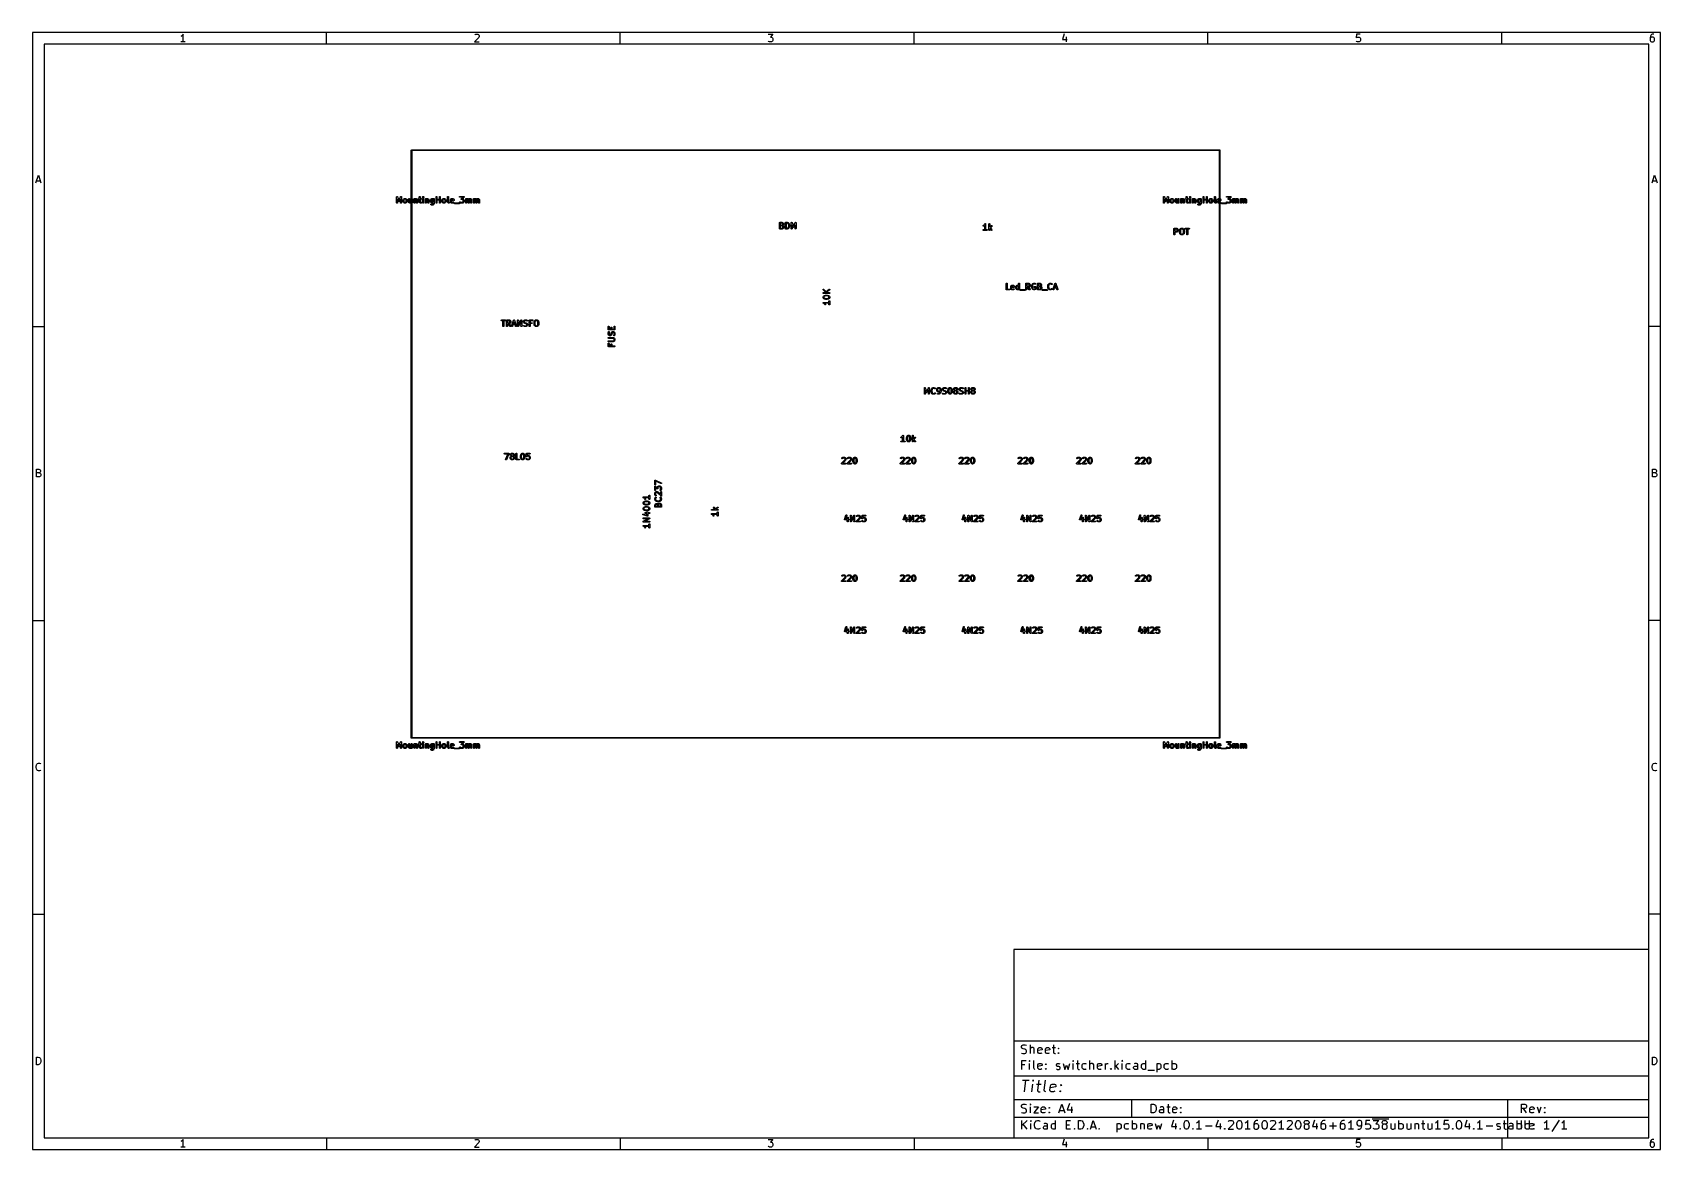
# Model space of a CAD drawing. Extents: x 10 to 287, y -200 to -10.
import ezdxf

# ---------------------------------------------------------------- set-up
doc = ezdxf.new("R2010")
doc.units = 0
doc.header["$MEASUREMENT"] = 0
doc.layers.add('BLACK', color=7, linetype='CONTINUOUS')

msp = doc.modelspace()

# ---------------------------------------------------------------- linework, layer by layer
at = {"layer": 'Black'}
for p, q in [((10, -10), (10, -200.007)), ((287.002, -10), (10, -10)), ((35.3714, -10.5976), (35.2476, -10.6595)), ((35.4952, -10.4738), (35.3714, -10.5976)), ((35.619, -10.2881), (35.4952, -10.4738)), ((35.619, -11.5881), (35.619, -10.2881)), ((60, -12), (60, -10)), ((85.9286, -10.8452), (85.1857, -11.5881)), ((85.2476, -10.4119), (85.3095, -10.35)), ((85.3095, -10.35), (85.4333, -10.2881)), ((85.4333, -10.2881), (85.7429, -10.2881)), ((85.7429, -10.2881), (85.8667, -10.35)), ((85.8667, -10.35), (85.9286, -10.4119)), ((85.9286, -10.4119), (85.9905, -10.5357)), ((85.9905, -10.6595), (85.9286, -10.8452)), ((85.9905, -10.5357), (85.9905, -10.6595)), ((110, -12), (110, -10)), ((135.186, -10.2881), (135.99, -10.2881)), ((135.99, -10.2881), (135.557, -10.7833)), ((135.557, -10.7833), (135.743, -10.7833)), ((135.743, -10.7833), (135.867, -10.8452)), ((135.867, -10.8452), (135.929, -10.9071)), ((135.929, -10.9071), (135.99, -11.031)), ((135.99, -11.031), (135.99, -11.3405)), ((160, -12), (160, -10)), ((185.557, -10.2262), (185.248, -11.1548)), ((185.867, -10.7214), (185.867, -11.5881)), ((210, -12), (210, -10)), ((235.31, -10.2881), (235.248, -10.9071)), ((235.248, -10.9071), (235.31, -10.8452)), ((235.929, -10.2881), (235.31, -10.2881)), ((235.31, -10.8452), (235.433, -10.7833)), ((235.433, -10.7833), (235.743, -10.7833)), ((235.743, -10.7833), (235.867, -10.8452)), ((235.867, -10.8452), (235.929, -10.9071)), ((235.929, -10.9071), (235.99, -11.031)), ((235.99, -11.031), (235.99, -11.3405)), ((260, -12), (260, -10)), ((285.31, -10.5976), (285.248, -10.8452)), ((285.248, -10.8452), (285.248, -11.3405)), ((285.31, -10.9071), (285.248, -11.031)), ((285.433, -10.4119), (285.31, -10.5976)), ((285.371, -10.8452), (285.31, -10.9071)), ((285.495, -10.7833), (285.371, -10.8452)), ((285.495, -10.35), (285.433, -10.4119)), ((285.619, -10.2881), (285.495, -10.35)), ((285.743, -10.7833), (285.495, -10.7833)), ((285.867, -10.2881), (285.619, -10.2881)), ((285.867, -10.8452), (285.743, -10.7833)), ((285.929, -10.9071), (285.867, -10.8452)), ((285.99, -11.031), (285.929, -10.9071)), ((285.99, -11.3405), (285.99, -11.031)), ((287.002, -200.007), (287.002, -10)), ((12, -12), (12, -198.007)), ((285.002, -12), (12, -12)), ((35.9905, -11.5881), (35.2476, -11.5881)), ((85.1857, -11.5881), (85.9905, -11.5881)), ((135.248, -11.5262), (135.186, -11.4643)), ((135.371, -11.5881), (135.248, -11.5262)), ((135.743, -11.5881), (135.371, -11.5881)), ((135.867, -11.5262), (135.743, -11.5881)), ((135.929, -11.4643), (135.867, -11.5262)), ((135.99, -11.3405), (135.929, -11.4643)), ((185.248, -11.1548), (186.052, -11.1548)), ((235.31, -11.5262), (235.248, -11.4643)), ((235.433, -11.5881), (235.31, -11.5262)), ((235.743, -11.5881), (235.433, -11.5881)), ((235.867, -11.5262), (235.743, -11.5881)), ((235.929, -11.4643), (235.867, -11.5262)), ((235.99, -11.3405), (235.929, -11.4643)), ((285.002, -198.007), (285.002, -12)), ((285.248, -11.3405), (285.31, -11.4643)), ((285.31, -11.4643), (285.371, -11.5262)), ((285.371, -11.5262), (285.495, -11.5881)), ((285.495, -11.5881), (285.743, -11.5881)), ((285.743, -11.5881), (285.867, -11.5262)), ((285.867, -11.5262), (285.929, -11.4643)), ((285.929, -11.4643), (285.99, -11.3405)), ((74.45, -30), (74.4508, -29.9957)), ((74.45, -130), (74.45, -30)), ((74.4508, -29.9913), (74.4523, -29.9872)), ((74.4508, -29.9957), (74.4508, -29.9913)), ((74.4523, -29.9872), (74.453, -29.9829)), ((74.453, -29.9829), (74.4552, -29.9791)), ((74.4552, -29.9791), (74.4567, -29.975)), ((74.4567, -29.975), (74.4595, -29.9716)), ((74.4595, -29.9716), (74.4617, -29.9679)), ((74.4617, -29.9679), (74.465, -29.965)), ((74.465, -29.965), (74.4679, -29.9617)), ((74.4679, -29.9617), (74.4716, -29.9595)), ((74.4716, -29.9595), (74.475, -29.9567)), ((74.475, -29.9567), (74.4791, -29.9552)), ((74.4791, -29.9552), (74.4829, -29.953)), ((74.4829, -29.953), (74.4872, -29.9523)), ((74.4872, -29.9523), (74.4913, -29.9508)), ((74.4913, -29.9508), (74.4957, -29.9508)), ((74.4957, -29.9508), (74.5, -29.95)), ((74.5, -29.95), (212, -29.95)), ((74.55, -30.05), (74.55, -129.95)), ((211.95, -30.05), (74.55, -30.05)), ((211.95, -129.95), (211.95, -30.05)), ((212, -29.95), (212.004, -29.9508)), ((212.004, -29.9508), (212.009, -29.9508)), ((212.009, -29.9508), (212.013, -29.9523)), ((212.013, -29.9523), (212.017, -29.953)), ((212.017, -29.953), (212.021, -29.9552)), ((212.021, -29.9552), (212.025, -29.9567)), ((212.025, -29.9567), (212.028, -29.9595)), ((212.028, -29.9595), (212.032, -29.9617)), ((212.032, -29.9617), (212.035, -29.965)), ((212.035, -29.965), (212.038, -29.9679)), ((212.038, -29.9679), (212.04, -29.9716)), ((212.04, -29.9716), (212.043, -29.975)), ((212.043, -29.975), (212.045, -29.9791)), ((212.045, -29.9791), (212.047, -29.9829)), ((212.047, -29.9829), (212.048, -29.9872)), ((212.048, -29.9872), (212.049, -29.9913)), ((212.049, -29.9913), (212.049, -29.9957)), ((212.049, -29.9957), (212.05, -30)), ((212.05, -30), (212.05, -130)), ((10.5667, -35.5881), (11, -34.2881)), ((10.6905, -35.2167), (11.3095, -35.2167)), ((11, -34.2881), (11.4333, -35.5881)), ((285.569, -35.5881), (286.002, -34.2881)), ((285.693, -35.2167), (286.312, -35.2167)), ((286.002, -34.2881), (286.436, -35.5881)), ((71.9496, -37.9536), (71.9513, -37.944)), ((71.9496, -38.9536), (71.9496, -37.9536)), ((71.9513, -37.944), (71.9521, -37.9343)), ((71.9521, -37.9343), (71.9535, -37.9313)), ((71.9535, -37.9313), (71.9541, -37.928)), ((71.9541, -37.928), (71.959, -37.9195)), ((71.959, -37.9195), (71.9631, -37.9106)), ((71.9631, -37.9106), (71.9655, -37.9083)), ((71.9655, -37.9083), (71.9671, -37.9054)), ((71.9671, -37.9054), (71.9746, -37.8991)), ((71.9746, -37.8991), (71.9815, -37.8922)), ((71.9815, -37.8922), (71.9845, -37.8908)), ((71.9845, -37.8908), (71.9871, -37.8887)), ((71.9871, -37.8887), (71.9963, -37.8853)), ((71.9963, -37.8853), (72.0051, -37.8812)), ((72.0051, -37.8812), (72.0084, -37.8809)), ((72.0084, -37.8809), (72.0115, -37.8798)), ((72.0115, -37.8798), (72.0213, -37.8798)), ((72.0213, -37.8798), (72.0311, -37.8789)), ((72.0311, -37.8789), (72.0343, -37.8798)), ((72.0343, -37.8798), (72.0376, -37.8798)), ((72.0376, -37.8798), (72.0468, -37.8831)), ((72.0468, -37.8831), (72.0562, -37.8857)), ((72.0562, -37.8857), (72.059, -37.8876)), ((72.059, -37.8876), (72.0621, -37.8887)), ((72.0621, -37.8887), (72.0696, -37.895)), ((72.0696, -37.895), (72.0776, -37.9006)), ((72.0776, -37.9006), (72.0795, -37.9033)), ((72.0795, -37.9033), (72.082, -37.9054)), ((72.082, -37.9054), (72.0869, -37.9139)), ((72.0869, -37.9139), (72.0925, -37.9219)), ((72.0925, -37.9219), (72.3579, -38.4906)), ((72.2899, -38.6996), (72.0996, -38.2917)), ((72.0996, -38.2917), (72.0996, -38.9536)), ((72.2937, -38.705), (72.2899, -38.6996)), ((72.2965, -38.7109), (72.2937, -38.705)), ((72.3011, -38.7156), (72.2965, -38.7109)), ((72.3049, -38.721), (72.3011, -38.7156)), ((72.3102, -38.7247), (72.3049, -38.721)), ((72.3149, -38.7294), (72.3102, -38.7247)), ((72.3208, -38.7321), (72.3149, -38.7294)), ((72.3262, -38.7359), (72.3208, -38.7321)), ((72.3325, -38.7376), (72.3262, -38.7359)), ((72.3385, -38.7404), (72.3325, -38.7376)), ((72.345, -38.7409), (72.3385, -38.7404)), ((72.3514, -38.7426), (72.345, -38.7409)), ((72.3579, -38.7421), (72.3514, -38.7426)), ((72.3579, -38.4906), (72.6233, -37.9219)), ((72.3644, -38.7426), (72.3579, -38.7421)), ((72.3708, -38.7409), (72.3644, -38.7426)), ((72.3773, -38.7404), (72.3708, -38.7409)), ((72.3833, -38.7376), (72.3773, -38.7404)), ((72.3896, -38.7359), (72.3833, -38.7376)), ((72.395, -38.7321), (72.3896, -38.7359)), ((72.4009, -38.7294), (72.395, -38.7321)), ((72.4056, -38.7247), (72.4009, -38.7294)), ((72.4109, -38.721), (72.4056, -38.7247)), ((72.4147, -38.7156), (72.4109, -38.721)), ((72.4194, -38.7109), (72.4147, -38.7156)), ((72.4221, -38.705), (72.4194, -38.7109)), ((72.4259, -38.6996), (72.4221, -38.705)), ((72.6162, -38.2917), (72.4259, -38.6996)), ((72.6162, -38.9536), (72.6162, -38.2917)), ((72.6233, -37.9219), (72.6289, -37.9139)), ((72.6289, -37.9139), (72.6338, -37.9054)), ((72.6338, -37.9054), (72.6363, -37.9033)), ((72.6363, -37.9033), (72.6382, -37.9006)), ((72.6382, -37.9006), (72.6462, -37.895)), ((72.6462, -37.895), (72.6537, -37.8887)), ((72.6537, -37.8887), (72.6568, -37.8876)), ((72.6568, -37.8876), (72.6596, -37.8857)), ((72.6596, -37.8857), (72.669, -37.8831)), ((72.669, -37.8831), (72.6782, -37.8798)), ((72.6782, -37.8798), (72.6815, -37.8798)), ((72.6815, -37.8798), (72.6847, -37.8789)), ((72.6847, -37.8789), (72.6945, -37.8798)), ((72.6945, -37.8798), (72.7043, -37.8798)), ((72.7043, -37.8798), (72.7074, -37.8809)), ((72.7074, -37.8809), (72.7107, -37.8812)), ((72.7107, -37.8812), (72.7195, -37.8853)), ((72.7195, -37.8853), (72.7287, -37.8887)), ((72.7287, -37.8887), (72.7313, -37.8908)), ((72.7313, -37.8908), (72.7343, -37.8922)), ((72.7343, -37.8922), (72.7412, -37.8991)), ((72.7412, -37.8991), (72.7487, -37.9054)), ((72.7487, -37.9054), (72.7503, -37.9083)), ((72.7503, -37.9083), (72.7527, -37.9106)), ((72.7527, -37.9106), (72.7568, -37.9195)), ((72.7568, -37.9195), (72.7617, -37.928)), ((72.7617, -37.928), (72.7623, -37.9312)), ((72.7623, -37.9312), (72.7637, -37.9342)), ((72.7637, -37.9342), (72.7645, -37.944)), ((72.7645, -37.944), (72.7662, -37.9536)), ((72.7662, -37.9536), (72.7662, -38.9536)), ((73.0448, -38.4774), (73.0456, -38.4732)), ((73.0448, -38.7632), (73.0448, -38.4774)), ((73.0456, -38.7674), (73.0448, -38.7632)), ((73.0453, -38.4689), (73.0478, -38.4605)), ((73.0456, -38.4732), (73.0453, -38.4689)), ((73.0453, -38.7717), (73.0456, -38.7674)), ((73.0478, -38.7802), (73.0453, -38.7717)), ((73.0478, -38.4605), (73.0493, -38.4518)), ((73.0493, -38.7888), (73.0478, -38.7802)), ((73.0493, -38.4518), (73.0515, -38.4481)), ((73.0515, -38.4481), (73.0527, -38.4439)), ((73.0527, -38.4439), (73.1003, -38.3487)), ((73.1003, -38.3487), (73.1075, -38.339)), ((73.1075, -38.339), (73.1144, -38.3292)), ((73.1144, -38.3292), (73.162, -38.2816)), ((73.162, -38.2816), (73.1718, -38.2747)), ((73.1718, -38.2747), (73.1815, -38.2675)), ((73.1815, -38.2675), (73.2767, -38.2199)), ((73.2291, -38.4266), (73.1948, -38.4952)), ((73.1948, -38.4952), (73.1948, -38.7455)), ((73.1948, -38.7455), (73.2291, -38.814)), ((73.2595, -38.3962), (73.2291, -38.4266)), ((73.328, -38.362), (73.2595, -38.3962)), ((73.2767, -38.2199), (73.2809, -38.2187)), ((73.2809, -38.2187), (73.2846, -38.2165)), ((73.2846, -38.2165), (73.2933, -38.215)), ((73.2933, -38.215), (73.3017, -38.2125)), ((73.3017, -38.2125), (73.306, -38.2127)), ((73.306, -38.2127), (73.3103, -38.212)), ((73.3103, -38.212), (73.4531, -38.212)), ((73.4354, -38.362), (73.328, -38.362)), ((73.504, -38.3962), (73.4354, -38.362)), ((73.4531, -38.212), (73.4574, -38.2127)), ((73.4574, -38.2127), (73.4617, -38.2125)), ((73.4617, -38.2125), (73.4701, -38.215)), ((73.4701, -38.215), (73.4788, -38.2165)), ((73.4788, -38.2165), (73.4825, -38.2187)), ((73.4825, -38.2187), (73.4867, -38.2199)), ((73.4867, -38.2199), (73.5819, -38.2675)), ((73.5344, -38.4266), (73.504, -38.3962)), ((73.5686, -38.4952), (73.5344, -38.4266)), ((73.5344, -38.814), (73.5686, -38.7455)), ((73.5686, -38.7455), (73.5686, -38.4952)), ((73.5819, -38.2675), (73.5916, -38.2747)), ((73.5916, -38.2747), (73.6014, -38.2816)), ((73.6014, -38.2816), (73.649, -38.3292)), ((73.649, -38.3292), (73.6559, -38.339)), ((73.6559, -38.339), (73.6631, -38.3487)), ((73.6631, -38.3487), (73.7107, -38.4439)), ((73.7107, -38.4439), (73.7119, -38.4481)), ((73.7119, -38.4481), (73.7141, -38.4518)), ((73.7141, -38.4518), (73.7156, -38.4605)), ((73.7156, -38.7802), (73.7141, -38.7888)), ((73.7156, -38.4605), (73.7181, -38.4689)), ((73.7181, -38.7717), (73.7156, -38.7802)), ((73.7181, -38.4689), (73.7179, -38.4732)), ((73.7179, -38.4732), (73.7186, -38.4774)), ((73.7186, -38.7632), (73.7179, -38.7674)), ((73.7179, -38.7674), (73.7181, -38.7717)), ((73.7186, -38.4774), (73.7186, -38.7632)), ((73.9972, -38.287), (74.0017, -38.2613)), ((73.9972, -38.8108), (73.9972, -38.287)), ((74.0017, -38.2613), (74.0147, -38.2388)), ((74.0147, -38.2388), (74.0347, -38.222)), ((74.0347, -38.222), (74.0592, -38.2131)), ((74.0592, -38.2131), (74.0852, -38.2131)), ((74.0852, -38.2131), (74.1097, -38.222)), ((74.1097, -38.222), (74.1296, -38.2388)), ((74.1296, -38.2388), (74.1427, -38.2613)), ((74.1427, -38.2613), (74.1472, -38.287)), ((74.1472, -38.287), (74.1472, -38.7931)), ((74.4258, -38.287), (74.4303, -38.2613)), ((74.4258, -38.8273), (74.4258, -38.287)), ((74.4303, -38.2613), (74.4433, -38.2388)), ((74.4433, -38.2388), (74.4633, -38.222)), ((74.4633, -38.222), (74.4877, -38.2131)), ((74.4877, -38.2131), (74.5138, -38.2131)), ((74.5138, -38.2131), (74.5383, -38.222)), ((74.5383, -38.222), (74.5582, -38.2388)), ((74.5582, -38.2388), (74.5712, -38.2613)), ((74.5712, -38.2613), (74.5758, -38.287)), ((74.5758, -38.287), (74.5758, -38.9536)), ((74.9019, -38.287), (74.9065, -38.2613)), ((74.9019, -38.9536), (74.9019, -38.287)), ((74.9065, -38.2613), (74.9195, -38.2388)), ((74.9195, -38.2388), (74.9394, -38.222)), ((74.9394, -38.222), (74.9639, -38.2131)), ((74.9639, -38.2131), (74.99, -38.2131)), ((74.99, -38.2131), (75.0144, -38.222)), ((75.0144, -38.222), (75.0344, -38.2388)), ((75.0344, -38.2388), (75.0376, -38.2442)), ((75.0376, -38.2442), (75.0863, -38.2199)), ((75.069, -38.3962), (75.0519, -38.4133)), ((75.0519, -38.4133), (75.0519, -38.9536)), ((75.1375, -38.362), (75.069, -38.3962)), ((75.0863, -38.2199), (75.0904, -38.2187)), ((75.0904, -38.2187), (75.0942, -38.2165)), ((75.0942, -38.2165), (75.1028, -38.215)), ((75.1028, -38.215), (75.1112, -38.2125)), ((75.1112, -38.2125), (75.1155, -38.2127)), ((75.1155, -38.2127), (75.1198, -38.212)), ((75.1198, -38.212), (75.2627, -38.212)), ((75.245, -38.362), (75.1375, -38.362)), ((75.302, -38.3905), (75.245, -38.362)), ((75.2627, -38.212), (75.2669, -38.2127)), ((75.2669, -38.2127), (75.2712, -38.2125)), ((75.2712, -38.2125), (75.2797, -38.215)), ((75.2797, -38.215), (75.2883, -38.2165)), ((75.2883, -38.2165), (75.2921, -38.2187)), ((75.2921, -38.2187), (75.2962, -38.2199)), ((75.2962, -38.2199), (75.3914, -38.2675)), ((75.3305, -38.4475), (75.302, -38.3905)), ((75.3305, -38.9536), (75.3305, -38.4475)), ((75.3914, -38.2675), (75.4003, -38.2741)), ((75.4003, -38.2741), (75.4095, -38.2801)), ((75.4095, -38.2801), (75.4107, -38.2818)), ((75.4107, -38.2818), (75.4124, -38.283)), ((75.4124, -38.283), (75.4184, -38.2922)), ((75.4184, -38.2922), (75.425, -38.3011)), ((75.425, -38.3011), (75.4726, -38.3963)), ((75.4726, -38.3963), (75.4738, -38.4004)), ((75.4738, -38.4004), (75.476, -38.4042)), ((75.476, -38.4042), (75.4775, -38.4128)), ((75.4775, -38.4128), (75.48, -38.4213)), ((75.48, -38.4213), (75.4798, -38.4256)), ((75.4798, -38.4256), (75.4805, -38.4298)), ((75.4805, -38.4298), (75.4805, -38.9536)), ((75.665, -38.2739), (75.6739, -38.2495)), ((75.665, -38.3), (75.665, -38.2739)), ((75.6739, -38.3245), (75.665, -38.3)), ((75.6739, -38.2495), (75.6906, -38.2295)), ((75.6906, -38.3444), (75.6739, -38.3245)), ((75.6906, -38.2295), (75.7132, -38.2165)), ((75.7132, -38.3575), (75.6906, -38.3444)), ((75.7132, -38.2165), (75.7389, -38.212)), ((75.7389, -38.362), (75.7132, -38.3575)), ((75.7389, -38.212), (75.8067, -38.212)), ((75.8067, -38.362), (75.7389, -38.362)), ((75.8067, -37.9536), (75.8112, -37.928)), ((75.8067, -38.212), (75.8067, -37.9536)), ((75.8067, -38.8108), (75.8067, -38.362)), ((75.8112, -37.928), (75.8243, -37.9054)), ((75.8243, -37.9054), (75.8442, -37.8887)), ((75.8442, -37.8887), (75.8687, -37.8798)), ((75.8687, -37.8798), (75.8947, -37.8798)), ((75.8947, -37.8798), (75.9192, -37.8887)), ((75.9192, -37.8887), (75.9392, -37.9054)), ((75.9392, -37.9054), (75.9522, -37.928)), ((75.9522, -37.928), (75.9567, -37.9536)), ((75.9567, -37.9536), (75.9567, -38.212)), ((75.9567, -38.212), (76.1198, -38.212)), ((76.1198, -38.362), (75.9567, -38.362)), ((75.9567, -38.362), (75.9567, -38.7931)), ((76.1198, -38.212), (76.1455, -38.2165)), ((76.1455, -38.3575), (76.1198, -38.362)), ((76.1455, -38.2165), (76.168, -38.2295)), ((76.168, -38.3444), (76.1455, -38.3575)), ((76.168, -38.2295), (76.1848, -38.2495)), ((76.1848, -38.3245), (76.168, -38.3444)), ((76.1848, -38.2495), (76.1937, -38.2739)), ((76.1937, -38.3), (76.1848, -38.3245)), ((76.1937, -38.2739), (76.1937, -38.3)), ((76.3308, -37.9947), (76.3325, -37.9884)), ((76.3314, -38.0013), (76.3308, -37.9947)), ((76.3308, -38.0078), (76.3314, -38.0013)), ((76.3325, -38.0141), (76.3308, -38.0078)), ((76.3325, -37.9884), (76.3331, -37.9818)), ((76.3331, -38.0207), (76.3325, -38.0141)), ((76.3331, -37.9818), (76.3359, -37.9759)), ((76.3359, -38.0266), (76.3331, -38.0207)), ((76.3359, -37.9759), (76.3375, -37.9696)), ((76.3375, -38.033), (76.3359, -38.0266)), ((76.3375, -37.9696), (76.3413, -37.9642)), ((76.3413, -38.0383), (76.3375, -38.033)), ((76.3413, -37.9642), (76.3441, -37.9582)), ((76.3441, -38.0443), (76.3413, -38.0383)), ((76.3441, -37.9582), (76.3487, -37.9536)), ((76.3487, -38.0489), (76.3441, -38.0443)), ((76.3487, -37.9536), (76.3525, -37.9482)), ((76.3525, -38.0543), (76.3487, -38.0489)), ((76.3525, -37.9482), (76.4001, -37.9006)), ((76.4001, -38.1019), (76.3525, -38.0543)), ((76.3781, -38.287), (76.3827, -38.2613)), ((76.3781, -38.9536), (76.3781, -38.287)), ((76.3827, -38.2613), (76.3957, -38.2388)), ((76.3957, -38.2388), (76.4156, -38.222)), ((76.4001, -37.9006), (76.4055, -37.8968)), ((76.4055, -38.1057), (76.4001, -38.1019)), ((76.4055, -37.8968), (76.4101, -37.8922)), ((76.4101, -38.1103), (76.4055, -38.1057)), ((76.4101, -37.8922), (76.4131, -37.8908)), ((76.4131, -38.1117), (76.4101, -38.1103)), ((76.4131, -37.8908), (76.4156, -37.8887)), ((76.4156, -38.1138), (76.4131, -38.1117)), ((76.4156, -37.8887), (76.4187, -37.8876)), ((76.4187, -38.115), (76.4156, -38.1138)), ((76.4156, -38.222), (76.4401, -38.2131)), ((76.4187, -37.8876), (76.4214, -37.8857)), ((76.4214, -38.1169), (76.4187, -38.115)), ((76.4214, -37.8857), (76.4278, -37.884)), ((76.4278, -38.1185), (76.4214, -38.1169)), ((76.4278, -37.884), (76.4337, -37.8812)), ((76.4337, -38.1213), (76.4278, -38.1185)), ((76.4337, -37.8812), (76.437, -37.8809)), ((76.437, -38.1216), (76.4337, -38.1213)), ((76.437, -37.8809), (76.4401, -37.8798)), ((76.4401, -38.1227), (76.437, -38.1216)), ((76.4401, -37.8798), (76.4434, -37.8798)), ((76.4434, -38.1227), (76.4401, -38.1227)), ((76.4401, -38.2131), (76.4662, -38.2131)), ((76.4434, -37.8798), (76.4466, -37.8789)), ((76.4466, -38.1236), (76.4434, -38.1227)), ((76.4466, -37.8789), (76.4531, -37.8795)), ((76.4531, -38.123), (76.4466, -38.1236)), ((76.4531, -37.8795), (76.4597, -37.8789)), ((76.4597, -38.1236), (76.4531, -38.123)), ((76.4597, -37.8789), (76.4629, -37.8798)), ((76.4629, -38.1227), (76.4597, -38.1236)), ((76.4629, -37.8798), (76.4662, -37.8798)), ((76.4662, -38.1227), (76.4629, -38.1227)), ((76.4662, -37.8798), (76.4693, -37.8809)), ((76.4693, -38.1216), (76.4662, -38.1227)), ((76.4662, -38.2131), (76.4906, -38.222)), ((76.4693, -37.8809), (76.4726, -37.8812)), ((76.4726, -38.1213), (76.4693, -38.1216)), ((76.4726, -37.8812), (76.4785, -37.884)), ((76.4785, -38.1185), (76.4726, -38.1213)), ((76.4785, -37.884), (76.4848, -37.8857)), ((76.4848, -38.1169), (76.4785, -38.1185)), ((76.4848, -37.8857), (76.4875, -37.8876)), ((76.4875, -38.115), (76.4848, -38.1169)), ((76.4875, -37.8876), (76.4906, -37.8887)), ((76.4906, -38.1138), (76.4875, -38.115)), ((76.4906, -37.8887), (76.4932, -37.8908)), ((76.4932, -38.1117), (76.4906, -38.1138)), ((76.4906, -38.222), (76.5106, -38.2388)), ((76.4932, -37.8908), (76.4962, -37.8922)), ((76.4962, -38.1103), (76.4932, -38.1117)), ((76.4962, -37.8922), (76.5008, -37.8968)), ((76.5008, -38.1057), (76.4962, -38.1103)), ((76.5008, -37.8968), (76.5062, -37.9006)), ((76.5062, -38.1019), (76.5008, -38.1057)), ((76.5062, -37.9006), (76.5538, -37.9482)), ((76.5538, -38.0543), (76.5062, -38.1019)), ((76.5106, -38.2388), (76.5236, -38.2613)), ((76.5236, -38.2613), (76.5281, -38.287)), ((76.5281, -38.287), (76.5281, -38.9536)), ((76.5538, -37.9482), (76.5576, -37.9536)), ((76.5576, -38.0489), (76.5538, -38.0543)), ((76.5576, -37.9536), (76.5622, -37.9582)), ((76.5622, -38.0443), (76.5576, -38.0489)), ((76.5622, -37.9582), (76.565, -37.9642)), ((76.565, -38.0383), (76.5622, -38.0443)), ((76.565, -37.9642), (76.5687, -37.9696)), ((76.5687, -38.033), (76.565, -38.0383)), ((76.5687, -37.9696), (76.5704, -37.9759)), ((76.5704, -38.0266), (76.5687, -38.033)), ((76.5704, -37.9759), (76.5732, -37.9818)), ((76.5732, -38.0207), (76.5704, -38.0266)), ((76.5732, -37.9818), (76.5738, -37.9884)), ((76.5738, -38.0141), (76.5732, -38.0207)), ((76.5738, -37.9884), (76.5755, -37.9947)), ((76.5755, -38.0078), (76.5738, -38.0141)), ((76.5755, -37.9947), (76.5749, -38.0013)), ((76.5749, -38.0013), (76.5755, -38.0078)), ((76.8543, -38.287), (76.8589, -38.2613)), ((76.8543, -38.9536), (76.8543, -38.287)), ((76.8589, -38.2613), (76.8719, -38.2388)), ((76.8719, -38.2388), (76.8918, -38.222)), ((76.8918, -38.222), (76.9163, -38.2131)), ((76.9163, -38.2131), (76.9424, -38.2131)), ((76.9424, -38.2131), (76.9668, -38.222)), ((76.9668, -38.222), (76.9868, -38.2388)), ((76.9868, -38.2388), (76.9899, -38.2442)), ((76.9899, -38.2442), (77.0386, -38.2199)), ((77.0214, -38.3962), (77.0043, -38.4133)), ((77.0043, -38.4133), (77.0043, -38.9536)), ((77.0899, -38.362), (77.0214, -38.3962)), ((77.0386, -38.2199), (77.0428, -38.2187)), ((77.0428, -38.2187), (77.0465, -38.2165)), ((77.0465, -38.2165), (77.0552, -38.215)), ((77.0552, -38.215), (77.0636, -38.2125)), ((77.0636, -38.2125), (77.0679, -38.2127)), ((77.0679, -38.2127), (77.0722, -38.212)), ((77.0722, -38.212), (77.215, -38.212)), ((77.1973, -38.362), (77.0899, -38.362)), ((77.2544, -38.3905), (77.1973, -38.362)), ((77.215, -38.212), (77.2193, -38.2127)), ((77.2193, -38.2127), (77.2236, -38.2125)), ((77.2236, -38.2125), (77.232, -38.215)), ((77.232, -38.215), (77.2407, -38.2165)), ((77.2407, -38.2165), (77.2444, -38.2187)), ((77.2444, -38.2187), (77.2486, -38.2199)), ((77.2486, -38.2199), (77.3438, -38.2675)), ((77.2829, -38.4475), (77.2544, -38.3905)), ((77.2829, -38.9536), (77.2829, -38.4475)), ((77.3438, -38.2675), (77.3527, -38.2741)), ((77.3527, -38.2741), (77.3618, -38.2801)), ((77.3618, -38.2801), (77.3631, -38.2818)), ((77.3631, -38.2818), (77.3647, -38.283)), ((77.3647, -38.283), (77.3708, -38.2922)), ((77.3708, -38.2922), (77.3774, -38.3011)), ((77.3774, -38.3011), (77.425, -38.3963)), ((77.425, -38.3963), (77.4262, -38.4004)), ((77.4262, -38.4004), (77.4284, -38.4042)), ((77.4284, -38.4042), (77.4299, -38.4128)), ((77.4299, -38.4128), (77.4324, -38.4213)), ((77.4324, -38.4213), (77.4322, -38.4256)), ((77.4322, -38.4256), (77.4329, -38.4298)), ((77.4329, -38.4298), (77.4329, -38.9536)), ((77.7115, -38.4774), (77.7122, -38.4732)), ((77.7115, -38.7632), (77.7115, -38.4774)), ((77.7122, -38.7674), (77.7115, -38.7632)), ((77.712, -38.4689), (77.7145, -38.4605)), ((77.7122, -38.4732), (77.712, -38.4689)), ((77.712, -38.7717), (77.7122, -38.7674)), ((77.7145, -38.7802), (77.712, -38.7717)), ((77.7145, -38.4605), (77.716, -38.4518)), ((77.716, -38.7888), (77.7145, -38.7802)), ((77.716, -38.4518), (77.7182, -38.4481)), ((77.7182, -38.4481), (77.7194, -38.4439)), ((77.7194, -38.4439), (77.767, -38.3487)), ((77.767, -38.3487), (77.7742, -38.339)), ((77.7742, -38.339), (77.7811, -38.3292)), ((77.7811, -38.3292), (77.8287, -38.2816)), ((77.8287, -38.2816), (77.8385, -38.2747)), ((77.8385, -38.2747), (77.8482, -38.2675)), ((77.8482, -38.2675), (77.9434, -38.2199)), ((77.8957, -38.4266), (77.8615, -38.4952)), ((77.8615, -38.4952), (77.8615, -38.7455)), ((77.8615, -38.7455), (77.8957, -38.814)), ((77.9261, -38.3962), (77.8957, -38.4266)), ((77.9947, -38.362), (77.9261, -38.3962)), ((77.9434, -38.2199), (77.9476, -38.2187)), ((77.9476, -38.2187), (77.9513, -38.2165)), ((77.9513, -38.2165), (77.96, -38.215)), ((77.96, -38.215), (77.9684, -38.2125)), ((77.9684, -38.2125), (77.9727, -38.2127)), ((77.9727, -38.2127), (77.977, -38.212)), ((77.977, -38.212), (78.1674, -38.212)), ((78.1497, -38.362), (77.9947, -38.362)), ((78.1877, -38.3809), (78.1497, -38.362)), ((78.1674, -38.212), (78.1717, -38.2127)), ((78.1717, -38.2127), (78.176, -38.2125)), ((78.176, -38.2125), (78.1844, -38.215)), ((78.1844, -38.215), (78.1931, -38.2165)), ((78.1877, -38.8597), (78.1877, -38.3809)), ((78.1931, -38.2165), (78.1968, -38.2187)), ((78.1968, -38.2187), (78.201, -38.2199)), ((78.201, -38.2199), (78.2177, -38.2283)), ((78.2177, -38.2283), (78.2252, -38.222)), ((78.2252, -38.222), (78.2496, -38.2131)), ((78.2496, -38.2131), (78.2757, -38.2131)), ((78.2757, -38.2131), (78.3002, -38.222)), ((78.3002, -38.222), (78.3201, -38.2388)), ((78.3201, -38.2388), (78.3331, -38.2613)), ((78.3331, -38.2613), (78.3377, -38.287)), ((78.3377, -38.287), (78.3377, -39.0965)), ((78.6639, -37.9536), (78.6684, -37.928)), ((78.6639, -38.9536), (78.6639, -37.9536)), ((78.6684, -37.928), (78.6814, -37.9054)), ((78.6814, -37.9054), (78.7014, -37.8887)), ((78.7014, -37.8887), (78.7258, -37.8798)), ((78.7258, -37.8798), (78.7519, -37.8798)), ((78.7519, -37.8798), (78.7764, -37.8887)), ((78.7764, -37.8887), (78.7963, -37.9054)), ((78.7963, -37.9054), (78.8093, -37.928)), ((78.8093, -37.928), (78.8139, -37.9536)), ((78.8139, -37.9536), (78.8139, -38.3548)), ((78.8139, -38.3548), (79.2353, -38.3548)), ((79.2353, -38.5048), (78.8139, -38.5048)), ((78.8139, -38.5048), (78.8139, -38.9536)), ((79.2353, -37.9536), (79.2398, -37.928)), ((79.2353, -38.3548), (79.2353, -37.9536)), ((79.2353, -38.9536), (79.2353, -38.5048)), ((79.2398, -37.928), (79.2528, -37.9054)), ((79.2528, -37.9054), (79.2728, -37.8887)), ((79.2728, -37.8887), (79.2973, -37.8798)), ((79.2973, -37.8798), (79.3233, -37.8798)), ((79.3233, -37.8798), (79.3478, -37.8887)), ((79.3478, -37.8887), (79.3677, -37.9054)), ((79.3677, -37.9054), (79.3808, -37.928)), ((79.3808, -37.928), (79.3853, -37.9536)), ((79.3853, -37.9536), (79.3853, -38.9536)), ((79.6639, -38.4774), (79.6646, -38.4732)), ((79.6639, -38.7632), (79.6639, -38.4774)), ((79.6646, -38.7674), (79.6639, -38.7632)), ((79.6643, -38.4689), (79.6669, -38.4605)), ((79.6646, -38.4732), (79.6643, -38.4689)), ((79.6643, -38.7717), (79.6646, -38.7674)), ((79.6669, -38.7802), (79.6643, -38.7717)), ((79.6669, -38.4605), (79.6684, -38.4518)), ((79.6684, -38.7888), (79.6669, -38.7802)), ((79.6684, -38.4518), (79.6705, -38.4481)), ((79.6705, -38.4481), (79.6718, -38.4439)), ((79.6718, -38.4439), (79.7194, -38.3487)), ((79.7194, -38.3487), (79.7266, -38.339)), ((79.7266, -38.339), (79.7334, -38.3292)), ((79.7334, -38.3292), (79.7811, -38.2816)), ((79.7811, -38.2816), (79.7909, -38.2747)), ((79.7909, -38.2747), (79.8006, -38.2675)), ((79.8006, -38.2675), (79.8958, -38.2199)), ((79.8481, -38.4266), (79.8139, -38.4952)), ((79.8139, -38.4952), (79.8139, -38.7455)), ((79.8139, -38.7455), (79.8481, -38.814)), ((79.8785, -38.3962), (79.8481, -38.4266)), ((79.947, -38.362), (79.8785, -38.3962)), ((79.8958, -38.2199), (79.8999, -38.2187)), ((79.8999, -38.2187), (79.9037, -38.2165)), ((79.9037, -38.2165), (79.9123, -38.215)), ((79.9123, -38.215), (79.9208, -38.2125)), ((79.9208, -38.2125), (79.9251, -38.2127)), ((79.9251, -38.2127), (79.9293, -38.212)), ((79.9293, -38.212), (80.0722, -38.212)), ((80.0545, -38.362), (79.947, -38.362)), ((80.123, -38.3962), (80.0545, -38.362)), ((80.0722, -38.212), (80.0764, -38.2127)), ((80.0764, -38.2127), (80.0808, -38.2125)), ((80.0808, -38.2125), (80.0892, -38.215)), ((80.0892, -38.215), (80.0978, -38.2165)), ((80.0978, -38.2165), (80.1016, -38.2187)), ((80.1016, -38.2187), (80.1057, -38.2199)), ((80.1057, -38.2199), (80.201, -38.2675)), ((80.1534, -38.4266), (80.123, -38.3962)), ((80.1877, -38.4952), (80.1534, -38.4266)), ((80.1534, -38.814), (80.1877, -38.7455)), ((80.1877, -38.7455), (80.1877, -38.4952)), ((80.201, -38.2675), (80.2106, -38.2747)), ((80.2106, -38.2747), (80.2205, -38.2816)), ((80.2205, -38.2816), (80.2681, -38.3292)), ((80.2681, -38.3292), (80.275, -38.339)), ((80.275, -38.339), (80.2821, -38.3487)), ((80.2821, -38.3487), (80.3297, -38.4439)), ((80.3297, -38.4439), (80.331, -38.4481)), ((80.331, -38.4481), (80.3331, -38.4518)), ((80.3331, -38.4518), (80.3347, -38.4605)), ((80.3347, -38.7802), (80.3331, -38.7888)), ((80.3347, -38.4605), (80.3372, -38.4689)), ((80.3372, -38.7717), (80.3347, -38.7802)), ((80.3372, -38.4689), (80.3369, -38.4732)), ((80.3369, -38.4732), (80.3377, -38.4774)), ((80.3377, -38.7632), (80.3369, -38.7674)), ((80.3369, -38.7674), (80.3372, -38.7717)), ((80.3377, -38.4774), (80.3377, -38.7632)), ((80.6162, -37.9536), (80.6208, -37.928)), ((80.6162, -38.8108), (80.6162, -37.9536)), ((80.6208, -37.928), (80.6338, -37.9054)), ((80.6338, -37.9054), (80.6537, -37.8887)), ((80.6537, -37.8887), (80.6782, -37.8798)), ((80.6782, -37.8798), (80.7043, -37.8798)), ((80.7043, -37.8798), (80.7287, -37.8887)), ((80.7287, -37.8887), (80.7487, -37.9054)), ((80.7487, -37.9054), (80.7617, -37.928)), ((80.7617, -37.928), (80.7662, -37.9536)), ((80.7662, -37.9536), (80.7662, -38.7931)), ((81.0924, -38.4298), (81.0932, -38.4256)), ((81.0924, -38.8108), (81.0924, -38.4298)), ((81.0929, -38.4213), (81.0954, -38.4128)), ((81.0932, -38.4256), (81.0929, -38.4213)), ((81.0954, -38.4128), (81.0969, -38.4042)), ((81.0969, -38.4042), (81.0991, -38.4004)), ((81.0991, -38.4004), (81.1003, -38.3963)), ((81.1003, -38.3963), (81.148, -38.3011)), ((81.148, -38.3011), (81.1545, -38.2922)), ((81.1545, -38.2922), (81.1606, -38.283)), ((81.1606, -38.283), (81.1622, -38.2818)), ((81.1622, -38.2818), (81.1635, -38.2801)), ((81.1635, -38.2801), (81.1727, -38.2741)), ((81.1727, -38.2741), (81.1815, -38.2675)), ((81.1815, -38.2675), (81.2767, -38.2199)), ((81.2709, -38.3905), (81.2424, -38.4475)), ((81.2424, -38.4475), (81.2424, -38.5288)), ((81.2424, -38.5288), (81.5686, -38.4636)), ((81.6583, -38.5986), (81.2424, -38.6818)), ((81.2424, -38.6818), (81.2424, -38.7931)), ((81.328, -38.362), (81.2709, -38.3905)), ((81.2767, -38.2199), (81.2809, -38.2187)), ((81.2809, -38.2187), (81.2846, -38.2165)), ((81.2846, -38.2165), (81.2933, -38.215)), ((81.2933, -38.215), (81.3017, -38.2125)), ((81.3017, -38.2125), (81.306, -38.2127)), ((81.306, -38.2127), (81.3103, -38.212)), ((81.3103, -38.212), (81.5008, -38.212)), ((81.4831, -38.362), (81.328, -38.362)), ((81.5401, -38.3905), (81.4831, -38.362)), ((81.5008, -38.212), (81.505, -38.2127)), ((81.505, -38.2127), (81.5093, -38.2125)), ((81.5093, -38.2125), (81.5178, -38.215)), ((81.5178, -38.215), (81.5264, -38.2165)), ((81.5264, -38.2165), (81.5302, -38.2187)), ((81.5302, -38.2187), (81.5343, -38.2199)), ((81.5343, -38.2199), (81.6295, -38.2675)), ((81.5686, -38.4475), (81.5401, -38.3905)), ((81.5686, -38.4636), (81.5686, -38.4475)), ((81.6295, -38.2675), (81.6384, -38.2741)), ((81.6384, -38.2741), (81.6476, -38.2801)), ((81.6476, -38.2801), (81.6488, -38.2818)), ((81.6488, -38.2818), (81.6505, -38.283)), ((81.6505, -38.283), (81.6565, -38.2922)), ((81.6565, -38.2922), (81.6631, -38.3011)), ((81.6697, -38.5942), (81.6583, -38.5986)), ((81.6631, -38.3011), (81.7107, -38.3963)), ((81.6811, -38.59), (81.6697, -38.5942)), ((81.6818, -38.5895), (81.6811, -38.59)), ((81.6826, -38.5891), (81.6818, -38.5895)), ((81.6917, -38.5811), (81.6826, -38.5891)), ((81.7011, -38.5733), (81.6917, -38.5811)), ((81.7015, -38.5725), (81.7011, -38.5733)), ((81.7022, -38.572), (81.7015, -38.5725)), ((81.708, -38.5613), (81.7022, -38.572)), ((81.7141, -38.5507), (81.708, -38.5613)), ((81.7107, -38.3963), (81.7119, -38.4004)), ((81.7119, -38.4004), (81.7141, -38.4042)), ((81.7141, -38.4042), (81.7156, -38.4128)), ((81.7142, -38.5499), (81.7141, -38.5507)), ((81.7147, -38.5491), (81.7142, -38.5499)), ((81.7165, -38.5371), (81.7147, -38.5491)), ((81.7156, -38.4128), (81.7181, -38.4213)), ((81.7186, -38.5251), (81.7165, -38.5371)), ((81.7181, -38.4213), (81.7179, -38.4256)), ((81.7179, -38.4256), (81.7186, -38.4298)), ((81.7186, -38.4298), (81.7186, -38.5251)), ((82.665, -37.9406), (82.6739, -37.9161)), ((82.665, -37.9667), (82.665, -37.9406)), ((82.6739, -37.9911), (82.665, -37.9667)), ((82.6739, -37.9161), (82.6906, -37.8962)), ((82.6906, -38.0111), (82.6739, -37.9911)), ((82.6906, -37.8962), (82.7132, -37.8832)), ((82.7132, -38.0241), (82.6906, -38.0111)), ((82.7132, -37.8832), (82.7389, -37.8786)), ((82.7389, -38.0286), (82.7132, -38.0241)), ((82.7389, -37.8786), (83.3579, -37.8786)), ((83.1926, -38.0286), (82.7389, -38.0286)), ((82.9496, -38.333), (82.9507, -38.3274)), ((82.9507, -38.3403), (82.9496, -38.333)), ((82.9507, -38.3216), (82.9532, -38.3147)), ((82.9507, -38.3274), (82.9507, -38.3216)), ((82.9507, -38.3476), (82.9507, -38.3403)), ((82.9527, -38.3531), (82.9507, -38.3476)), ((82.9536, -38.3588), (82.9527, -38.3531)), ((82.9532, -38.3147), (82.9546, -38.3075)), ((82.9571, -38.3652), (82.9536, -38.3588)), ((82.9546, -38.3075), (82.9576, -38.3025)), ((82.9596, -38.3721), (82.9571, -38.3652)), ((82.9576, -38.3025), (82.9596, -38.2971)), ((82.9596, -38.2971), (82.9643, -38.2915)), ((82.9633, -38.3765), (82.9596, -38.3721)), ((82.9661, -38.3816), (82.9633, -38.3765)), ((82.9643, -38.2915), (82.9681, -38.2852)), ((82.9716, -38.3864), (82.9661, -38.3816)), ((82.9681, -38.2852), (83.1926, -38.0286)), ((82.9764, -38.392), (82.9716, -38.3864)), ((82.9814, -38.3949), (82.9764, -38.392)), ((82.9857, -38.3988), (82.9814, -38.3949)), ((82.9926, -38.4014), (82.9857, -38.3988)), ((82.9989, -38.4051), (82.9926, -38.4014)), ((83.0046, -38.4061), (82.9989, -38.4051)), ((83.01, -38.4082), (83.0046, -38.4061)), ((83.0173, -38.4083), (83.01, -38.4082)), ((83.0246, -38.4096), (83.0173, -38.4083)), ((83.1497, -38.4096), (83.0246, -38.4096)), ((83.2182, -38.4439), (83.1497, -38.4096)), ((83.4143, -38.003), (83.1869, -38.263)), ((83.1869, -38.263), (83.1931, -38.2641)), ((83.1931, -38.2641), (83.1968, -38.2663)), ((83.1968, -38.2663), (83.201, -38.2675)), ((83.201, -38.2675), (83.2962, -38.3151)), ((83.2486, -38.4743), (83.2182, -38.4439)), ((83.2829, -38.5428), (83.2486, -38.4743)), ((83.2486, -38.814), (83.2829, -38.7455)), ((83.2829, -38.7455), (83.2829, -38.5428)), ((83.2962, -38.3151), (83.3059, -38.3223)), ((83.3059, -38.3223), (83.3157, -38.3292)), ((83.3157, -38.3292), (83.3633, -38.3768)), ((83.3579, -37.8786), (83.3651, -37.8799)), ((83.3633, -38.3768), (83.3702, -38.3866)), ((83.3651, -37.8799), (83.3725, -37.8801)), ((83.3702, -38.3866), (83.3774, -38.3963)), ((83.3725, -37.8801), (83.3779, -37.8822)), ((83.3774, -38.3963), (83.425, -38.4915)), ((83.3779, -37.8822), (83.3836, -37.8832)), ((83.3836, -37.8832), (83.3899, -37.8868)), ((83.3899, -37.8868), (83.3967, -37.8895)), ((83.3967, -37.8895), (83.4011, -37.8933)), ((83.4011, -37.8933), (83.4061, -37.8962)), ((83.4061, -37.8962), (83.4108, -37.9018)), ((83.4108, -37.9018), (83.4163, -37.9066)), ((83.4181, -37.9968), (83.4143, -38.003)), ((83.4163, -37.9066), (83.4191, -37.9117)), ((83.4229, -37.9911), (83.4181, -37.9968)), ((83.4191, -37.9117), (83.4229, -37.9161)), ((83.4229, -37.9161), (83.4254, -37.923)), ((83.4248, -37.9857), (83.4229, -37.9911)), ((83.4278, -37.9807), (83.4248, -37.9857)), ((83.425, -38.4915), (83.4262, -38.4957)), ((83.4254, -37.923), (83.4289, -37.9295)), ((83.4262, -38.4957), (83.4284, -38.4994)), ((83.4293, -37.9736), (83.4278, -37.9807)), ((83.4284, -38.4994), (83.4299, -38.5081)), ((83.4299, -38.7802), (83.4284, -38.7888)), ((83.4289, -37.9295), (83.4298, -37.9352)), ((83.4318, -37.9667), (83.4293, -37.9736)), ((83.4298, -37.9352), (83.4318, -37.9406)), ((83.4299, -38.5081), (83.4324, -38.5165)), ((83.4324, -38.7717), (83.4299, -38.7802)), ((83.4318, -37.9406), (83.4318, -37.9479)), ((83.4318, -37.9479), (83.4329, -37.9552)), ((83.4329, -37.9552), (83.4318, -37.9609)), ((83.4318, -37.9609), (83.4318, -37.9667)), ((83.4324, -38.5165), (83.4322, -38.5208)), ((83.4322, -38.5208), (83.4329, -38.5251)), ((83.4329, -38.7632), (83.4322, -38.7674)), ((83.4322, -38.7674), (83.4324, -38.7717)), ((83.4329, -38.5251), (83.4329, -38.7632)), ((83.7115, -38.287), (83.716, -38.2613)), ((83.7115, -38.9536), (83.7115, -38.287)), ((83.716, -38.2613), (83.729, -38.2388)), ((83.729, -38.2388), (83.749, -38.222)), ((83.749, -38.222), (83.7735, -38.2131)), ((83.7735, -38.2131), (83.7995, -38.2131)), ((83.7995, -38.2131), (83.824, -38.222)), ((83.824, -38.222), (83.8439, -38.2388)), ((83.8439, -38.2388), (83.8471, -38.2442)), ((83.8471, -38.2442), (83.8958, -38.2199)), ((83.8785, -38.3962), (83.8615, -38.4133)), ((83.8615, -38.4133), (83.8615, -38.9536)), ((83.947, -38.362), (83.8785, -38.3962)), ((83.8958, -38.2199), (83.8999, -38.2187)), ((83.8999, -38.2187), (83.9037, -38.2165)), ((83.9037, -38.2165), (83.9123, -38.215)), ((83.9123, -38.215), (83.9208, -38.2125)), ((83.9208, -38.2125), (83.9251, -38.2127)), ((83.9251, -38.2127), (83.9293, -38.212)), ((83.9293, -38.212), (84.0722, -38.212)), ((84.0545, -38.362), (83.947, -38.362)), ((84.1115, -38.3905), (84.0545, -38.362)), ((84.0722, -38.212), (84.0764, -38.2127)), ((84.0764, -38.2127), (84.0808, -38.2125)), ((84.0808, -38.2125), (84.0892, -38.215)), ((84.0892, -38.215), (84.0978, -38.2165)), ((84.0978, -38.2165), (84.1016, -38.2187)), ((84.1016, -38.2187), (84.1057, -38.2199)), ((84.1057, -38.2199), (84.201, -38.2675)), ((84.14, -38.4475), (84.1115, -38.3905)), ((84.14, -38.9536), (84.14, -38.4475)), ((84.201, -38.2675), (84.2098, -38.2741)), ((84.2098, -38.2741), (84.215, -38.2775)), ((84.215, -38.2775), (84.2203, -38.2741)), ((84.2203, -38.2741), (84.2291, -38.2675)), ((84.2291, -38.2675), (84.3244, -38.2199)), ((84.3186, -38.3905), (84.29, -38.4475)), ((84.29, -38.4475), (84.29, -38.9536)), ((84.3756, -38.362), (84.3186, -38.3905)), ((84.3244, -38.2199), (84.3285, -38.2187)), ((84.3285, -38.2187), (84.3323, -38.2165)), ((84.3323, -38.2165), (84.3409, -38.215)), ((84.3409, -38.215), (84.3493, -38.2125)), ((84.3493, -38.2125), (84.3536, -38.2127)), ((84.3536, -38.2127), (84.3579, -38.212)), ((84.3579, -38.212), (84.5008, -38.212)), ((84.4831, -38.362), (84.3756, -38.362)), ((84.5401, -38.3905), (84.4831, -38.362)), ((84.5008, -38.212), (84.505, -38.2127)), ((84.505, -38.2127), (84.5093, -38.2125)), ((84.5093, -38.2125), (84.5178, -38.215)), ((84.5178, -38.215), (84.5264, -38.2165)), ((84.5264, -38.2165), (84.5302, -38.2187)), ((84.5302, -38.2187), (84.5343, -38.2199)), ((84.5343, -38.2199), (84.6295, -38.2675)), ((84.5686, -38.4475), (84.5401, -38.3905)), ((84.5686, -38.9536), (84.5686, -38.4475)), ((84.6295, -38.2675), (84.6384, -38.2741)), ((84.6384, -38.2741), (84.6476, -38.2801)), ((84.6476, -38.2801), (84.6488, -38.2818)), ((84.6488, -38.2818), (84.6505, -38.283)), ((84.6505, -38.283), (84.6565, -38.2922)), ((84.6565, -38.2922), (84.6631, -38.3011)), ((84.6631, -38.3011), (84.7107, -38.3963)), ((84.7107, -38.3963), (84.7119, -38.4004)), ((84.7119, -38.4004), (84.7141, -38.4042)), ((84.7141, -38.4042), (84.7156, -38.4128)), ((84.7156, -38.4128), (84.7181, -38.4213)), ((84.7181, -38.4213), (84.7179, -38.4256)), ((84.7179, -38.4256), (84.7186, -38.4298)), ((84.7186, -38.4298), (84.7186, -38.9536)), ((85.0448, -38.287), (85.0493, -38.2613)), ((85.0448, -38.9536), (85.0448, -38.287)), ((85.0493, -38.2613), (85.0624, -38.2388)), ((85.0624, -38.2388), (85.0823, -38.222)), ((85.0823, -38.222), (85.1068, -38.2131)), ((85.1068, -38.2131), (85.1328, -38.2131)), ((85.1328, -38.2131), (85.1573, -38.222)), ((85.1573, -38.222), (85.1773, -38.2388)), ((85.1773, -38.2388), (85.1804, -38.2442)), ((85.1804, -38.2442), (85.2291, -38.2199)), ((85.2119, -38.3962), (85.1948, -38.4133)), ((85.1948, -38.4133), (85.1948, -38.9536)), ((85.2804, -38.362), (85.2119, -38.3962)), ((85.2291, -38.2199), (85.2333, -38.2187)), ((85.2333, -38.2187), (85.237, -38.2165)), ((85.237, -38.2165), (85.2457, -38.215)), ((85.2457, -38.215), (85.2541, -38.2125)), ((85.2541, -38.2125), (85.2584, -38.2127)), ((85.2584, -38.2127), (85.2627, -38.212)), ((85.2627, -38.212), (85.4055, -38.212)), ((85.3878, -38.362), (85.2804, -38.362)), ((85.4449, -38.3905), (85.3878, -38.362)), ((85.4055, -38.212), (85.4098, -38.2127)), ((85.4098, -38.2127), (85.4141, -38.2125)), ((85.4141, -38.2125), (85.4225, -38.215)), ((85.4225, -38.215), (85.4312, -38.2165)), ((85.4312, -38.2165), (85.4349, -38.2187)), ((85.4349, -38.2187), (85.4391, -38.2199)), ((85.4391, -38.2199), (85.5343, -38.2675)), ((85.4734, -38.4475), (85.4449, -38.3905)), ((85.4734, -38.9536), (85.4734, -38.4475)), ((85.5343, -38.2675), (85.5431, -38.2741)), ((85.5431, -38.2741), (85.5484, -38.2775)), ((85.5484, -38.2775), (85.5536, -38.2741)), ((85.5536, -38.2741), (85.5625, -38.2675)), ((85.5625, -38.2675), (85.6577, -38.2199)), ((85.6519, -38.3905), (85.6234, -38.4475)), ((85.6234, -38.4475), (85.6234, -38.9536)), ((85.7089, -38.362), (85.6519, -38.3905)), ((85.6577, -38.2199), (85.6618, -38.2187)), ((85.6618, -38.2187), (85.6656, -38.2165)), ((85.6656, -38.2165), (85.6742, -38.215)), ((85.6742, -38.215), (85.6827, -38.2125)), ((85.6827, -38.2125), (85.687, -38.2127)), ((85.687, -38.2127), (85.6912, -38.212)), ((85.6912, -38.212), (85.8341, -38.212)), ((85.8164, -38.362), (85.7089, -38.362)), ((85.8734, -38.3905), (85.8164, -38.362)), ((85.8341, -38.212), (85.8384, -38.2127)), ((85.8384, -38.2127), (85.8427, -38.2125)), ((85.8427, -38.2125), (85.8511, -38.215)), ((85.8511, -38.215), (85.8597, -38.2165)), ((85.8597, -38.2165), (85.8635, -38.2187)), ((85.8635, -38.2187), (85.8676, -38.2199)), ((85.8676, -38.2199), (85.9629, -38.2675)), ((85.902, -38.4475), (85.8734, -38.3905)), ((85.902, -38.9536), (85.902, -38.4475)), ((85.9629, -38.2675), (85.9717, -38.2741)), ((85.9717, -38.2741), (85.9809, -38.2801)), ((85.9809, -38.2801), (85.9821, -38.2818)), ((85.9821, -38.2818), (85.9838, -38.283)), ((85.9838, -38.283), (85.9899, -38.2922)), ((85.9899, -38.2922), (85.9964, -38.3011)), ((85.9964, -38.3011), (86.044, -38.3963)), ((86.044, -38.3963), (86.0453, -38.4004)), ((86.0453, -38.4004), (86.0474, -38.4042)), ((86.0474, -38.4042), (86.049, -38.4128)), ((86.049, -38.4128), (86.0515, -38.4213)), ((86.0515, -38.4213), (86.0512, -38.4256)), ((86.0512, -38.4256), (86.052, -38.4298)), ((86.052, -38.4298), (86.052, -38.9536)), ((202.45, -37.9536), (202.451, -37.944)), ((202.45, -38.9536), (202.45, -37.9536)), ((202.451, -37.944), (202.452, -37.9343)), ((202.452, -37.9343), (202.454, -37.9313)), ((202.454, -37.928), (202.459, -37.9195)), ((202.454, -37.9313), (202.454, -37.928)), ((202.459, -37.9195), (202.463, -37.9106)), ((202.463, -37.9106), (202.465, -37.9083)), ((202.465, -37.9083), (202.467, -37.9054)), ((202.467, -37.9054), (202.475, -37.8991)), ((202.475, -37.8991), (202.482, -37.8922)), ((202.482, -37.8922), (202.485, -37.8908)), ((202.485, -37.8908), (202.487, -37.8887)), ((202.487, -37.8887), (202.496, -37.8853)), ((202.496, -37.8853), (202.505, -37.8812)), ((202.505, -37.8812), (202.508, -37.8809)), ((202.508, -37.8809), (202.512, -37.8798)), ((202.512, -37.8798), (202.521, -37.8798)), ((202.521, -37.8798), (202.531, -37.8789)), ((202.531, -37.8789), (202.534, -37.8798)), ((202.534, -37.8798), (202.538, -37.8798)), ((202.538, -37.8798), (202.547, -37.8831)), ((202.547, -37.8831), (202.556, -37.8857)), ((202.556, -37.8857), (202.559, -37.8876)), ((202.559, -37.8876), (202.562, -37.8887)), ((202.562, -37.8887), (202.57, -37.895)), ((202.57, -37.895), (202.578, -37.9006)), ((202.578, -37.9006), (202.579, -37.9033)), ((202.579, -37.9033), (202.582, -37.9054)), ((202.582, -37.9054), (202.587, -37.9139)), ((202.587, -37.9139), (202.593, -37.9219)), ((202.593, -37.9219), (202.858, -38.4906)), ((202.79, -38.6996), (202.6, -38.2917)), ((202.6, -38.2917), (202.6, -38.9536)), ((202.794, -38.705), (202.79, -38.6996)), ((202.796, -38.7109), (202.794, -38.705)), ((202.801, -38.7156), (202.796, -38.7109)), ((202.805, -38.721), (202.801, -38.7156)), ((202.81, -38.7247), (202.805, -38.721)), ((202.815, -38.7294), (202.81, -38.7247)), ((202.821, -38.7321), (202.815, -38.7294)), ((202.826, -38.7359), (202.821, -38.7321)), ((202.833, -38.7376), (202.826, -38.7359)), ((202.838, -38.7404), (202.833, -38.7376)), ((202.845, -38.7409), (202.838, -38.7404)), ((202.851, -38.7426), (202.845, -38.7409)), ((202.858, -38.7421), (202.851, -38.7426)), ((202.858, -38.4906), (203.123, -37.9219)), ((202.864, -38.7426), (202.858, -38.7421)), ((202.871, -38.7409), (202.864, -38.7426)), ((202.877, -38.7404), (202.871, -38.7409)), ((202.883, -38.7376), (202.877, -38.7404)), ((202.89, -38.7359), (202.883, -38.7376)), ((202.895, -38.7321), (202.89, -38.7359)), ((202.901, -38.7294), (202.895, -38.7321)), ((202.906, -38.7247), (202.901, -38.7294)), ((202.911, -38.721), (202.906, -38.7247)), ((202.915, -38.7156), (202.911, -38.721)), ((202.919, -38.7109), (202.915, -38.7156)), ((202.922, -38.705), (202.919, -38.7109)), ((202.926, -38.6996), (202.922, -38.705)), ((203.116, -38.2917), (202.926, -38.6996)), ((203.116, -38.9536), (203.116, -38.2917)), ((203.123, -37.9219), (203.129, -37.9139)), ((203.129, -37.9139), (203.134, -37.9054)), ((203.134, -37.9054), (203.136, -37.9033)), ((203.136, -37.9033), (203.138, -37.9006)), ((203.138, -37.9006), (203.146, -37.895)), ((203.146, -37.895), (203.154, -37.8887)), ((203.154, -37.8887), (203.157, -37.8876)), ((203.157, -37.8876), (203.16, -37.8857)), ((203.16, -37.8857), (203.169, -37.8831)), ((203.169, -37.8831), (203.178, -37.8798)), ((203.178, -37.8798), (203.182, -37.8798)), ((203.182, -37.8798), (203.185, -37.8789)), ((203.185, -37.8789), (203.194, -37.8798)), ((203.194, -37.8798), (203.204, -37.8798)), ((203.204, -37.8798), (203.207, -37.8809)), ((203.207, -37.8809), (203.211, -37.8812)), ((203.211, -37.8812), (203.22, -37.8853)), ((203.22, -37.8853), (203.229, -37.8887)), ((203.229, -37.8887), (203.231, -37.8908)), ((203.231, -37.8908), (203.234, -37.8922)), ((203.234, -37.8922), (203.241, -37.8991)), ((203.241, -37.8991), (203.249, -37.9054)), ((203.249, -37.9054), (203.25, -37.9083)), ((203.25, -37.9083), (203.253, -37.9106)), ((203.253, -37.9106), (203.257, -37.9195)), ((203.257, -37.9195), (203.262, -37.928)), ((203.262, -37.928), (203.262, -37.9312)), ((203.262, -37.9312), (203.264, -37.9342)), ((203.264, -37.9342), (203.265, -37.944)), ((203.265, -37.944), (203.266, -37.9536)), ((203.266, -37.9536), (203.266, -38.9536)), ((203.545, -38.4689), (203.548, -38.4605)), ((203.546, -38.4732), (203.545, -38.4689)), ((203.545, -38.4774), (203.546, -38.4732)), ((203.545, -38.7632), (203.545, -38.4774)), ((203.546, -38.7674), (203.545, -38.7632)), ((203.545, -38.7717), (203.546, -38.7674)), ((203.548, -38.7802), (203.545, -38.7717)), ((203.548, -38.4605), (203.549, -38.4518)), ((203.549, -38.7888), (203.548, -38.7802)), ((203.549, -38.4518), (203.551, -38.4481)), ((203.551, -38.4481), (203.553, -38.4439)), ((203.553, -38.4439), (203.6, -38.3487)), ((203.6, -38.3487), (203.608, -38.339)), ((203.608, -38.339), (203.614, -38.3292)), ((203.614, -38.3292), (203.662, -38.2816)), ((203.662, -38.2816), (203.672, -38.2747)), ((203.672, -38.2747), (203.682, -38.2675)), ((203.682, -38.2675), (203.777, -38.2199)), ((203.729, -38.4266), (203.695, -38.4952)), ((203.695, -38.4952), (203.695, -38.7455)), ((203.695, -38.7455), (203.729, -38.814)), ((203.759, -38.3962), (203.729, -38.4266)), ((203.828, -38.362), (203.759, -38.3962)), ((203.777, -38.2199), (203.781, -38.2187)), ((203.781, -38.2187), (203.785, -38.2165)), ((203.785, -38.2165), (203.793, -38.215)), ((203.793, -38.215), (203.802, -38.2125)), ((203.802, -38.2125), (203.806, -38.2127)), ((203.806, -38.2127), (203.81, -38.212)), ((203.81, -38.212), (203.953, -38.212)), ((203.935, -38.362), (203.828, -38.362)), ((204.004, -38.3962), (203.935, -38.362)), ((203.953, -38.212), (203.957, -38.2127)), ((203.957, -38.2127), (203.962, -38.2125)), ((203.962, -38.2125), (203.97, -38.215)), ((203.97, -38.215), (203.979, -38.2165)), ((203.979, -38.2165), (203.983, -38.2187)), ((203.983, -38.2187), (203.987, -38.2199)), ((203.987, -38.2199), (204.082, -38.2675)), ((204.034, -38.4266), (204.004, -38.3962)), ((204.069, -38.4952), (204.034, -38.4266)), ((204.034, -38.814), (204.069, -38.7455)), ((204.069, -38.7455), (204.069, -38.4952)), ((204.082, -38.2675), (204.092, -38.2747)), ((204.092, -38.2747), (204.101, -38.2816)), ((204.101, -38.2816), (204.149, -38.3292)), ((204.149, -38.3292), (204.156, -38.339)), ((204.156, -38.339), (204.163, -38.3487)), ((204.163, -38.3487), (204.211, -38.4439)), ((204.211, -38.4439), (204.212, -38.4481)), ((204.212, -38.4481), (204.214, -38.4518)), ((204.214, -38.4518), (204.216, -38.4605)), ((204.216, -38.7802), (204.214, -38.7888)), ((204.216, -38.4605), (204.218, -38.4689)), ((204.218, -38.7717), (204.216, -38.7802)), ((204.218, -38.4689), (204.218, -38.4732)), ((204.218, -38.4732), (204.219, -38.4774)), ((204.219, -38.7632), (204.218, -38.7674)), ((204.218, -38.7674), (204.218, -38.7717)), ((204.219, -38.4774), (204.219, -38.7632)), ((204.497, -38.287), (204.502, -38.2613)), ((204.497, -38.8108), (204.497, -38.287)), ((204.502, -38.2613), (204.515, -38.2388)), ((204.515, -38.2388), (204.535, -38.222)), ((204.535, -38.222), (204.559, -38.2131)), ((204.559, -38.2131), (204.585, -38.2131)), ((204.585, -38.2131), (204.61, -38.222)), ((204.61, -38.222), (204.63, -38.2388)), ((204.63, -38.2388), (204.643, -38.2613)), ((204.643, -38.2613), (204.647, -38.287)), ((204.647, -38.287), (204.647, -38.7931)), ((204.926, -38.287), (204.93, -38.2613)), ((204.926, -38.8273), (204.926, -38.287)), ((204.93, -38.2613), (204.943, -38.2388)), ((204.943, -38.2388), (204.963, -38.222)), ((204.963, -38.222), (204.988, -38.2131)), ((204.988, -38.2131), (205.014, -38.2131)), ((205.014, -38.2131), (205.038, -38.222)), ((205.038, -38.222), (205.058, -38.2388)), ((205.058, -38.2388), (205.071, -38.2613)), ((205.071, -38.2613), (205.076, -38.287)), ((205.076, -38.287), (205.076, -38.9536)), ((205.402, -38.287), (205.406, -38.2613)), ((205.402, -38.9536), (205.402, -38.287)), ((205.406, -38.2613), (205.419, -38.2388)), ((205.419, -38.2388), (205.439, -38.222)), ((205.439, -38.222), (205.464, -38.2131)), ((205.464, -38.2131), (205.49, -38.2131)), ((205.49, -38.2131), (205.514, -38.222)), ((205.514, -38.222), (205.534, -38.2388)), ((205.534, -38.2388), (205.538, -38.2442)), ((205.538, -38.2442), (205.586, -38.2199)), ((205.569, -38.3962), (205.552, -38.4133)), ((205.552, -38.4133), (205.552, -38.9536)), ((205.638, -38.362), (205.569, -38.3962)), ((205.586, -38.2199), (205.59, -38.2187)), ((205.59, -38.2187), (205.594, -38.2165)), ((205.594, -38.2165), (205.603, -38.215)), ((205.603, -38.215), (205.611, -38.2125)), ((205.611, -38.2125), (205.616, -38.2127)), ((205.616, -38.2127), (205.62, -38.212)), ((205.62, -38.212), (205.763, -38.212)), ((205.745, -38.362), (205.638, -38.362)), ((205.802, -38.3905), (205.745, -38.362)), ((205.763, -38.212), (205.767, -38.2127)), ((205.767, -38.2127), (205.771, -38.2125)), ((205.771, -38.2125), (205.78, -38.215)), ((205.78, -38.215), (205.788, -38.2165)), ((205.788, -38.2165), (205.792, -38.2187)), ((205.792, -38.2187), (205.796, -38.2199)), ((205.796, -38.2199), (205.891, -38.2675)), ((205.831, -38.4475), (205.802, -38.3905)), ((205.831, -38.9536), (205.831, -38.4475)), ((205.891, -38.2675), (205.9, -38.2741)), ((205.9, -38.2741), (205.909, -38.2801)), ((205.909, -38.2801), (205.911, -38.2818)), ((205.911, -38.2818), (205.912, -38.283)), ((205.912, -38.283), (205.918, -38.2922)), ((205.918, -38.2922), (205.925, -38.3011)), ((205.925, -38.3011), (205.973, -38.3963)), ((205.973, -38.3963), (205.974, -38.4004)), ((205.974, -38.4004), (205.976, -38.4042)), ((205.976, -38.4042), (205.978, -38.4128)), ((205.978, -38.4128), (205.98, -38.4213)), ((205.98, -38.4213), (205.98, -38.4256)), ((205.98, -38.4256), (205.981, -38.4298)), ((205.981, -38.4298), (205.981, -38.9536)), ((206.165, -38.2739), (206.174, -38.2495)), ((206.165, -38.3), (206.165, -38.2739)), ((206.174, -38.3245), (206.165, -38.3)), ((206.174, -38.2495), (206.191, -38.2295)), ((206.191, -38.3444), (206.174, -38.3245)), ((206.191, -38.2295), (206.213, -38.2165)), ((206.213, -38.3575), (206.191, -38.3444)), ((206.213, -38.2165), (206.239, -38.212)), ((206.239, -38.362), (206.213, -38.3575)), ((206.239, -38.212), (206.307, -38.212)), ((206.307, -38.362), (206.239, -38.362)), ((206.307, -37.9536), (206.311, -37.928)), ((206.307, -38.212), (206.307, -37.9536)), ((206.307, -38.8108), (206.307, -38.362)), ((206.311, -37.928), (206.324, -37.9054)), ((206.324, -37.9054), (206.344, -37.8887)), ((206.344, -37.8887), (206.369, -37.8798)), ((206.369, -37.8798), (206.395, -37.8798)), ((206.395, -37.8798), (206.419, -37.8887)), ((206.419, -37.8887), (206.439, -37.9054)), ((206.439, -37.9054), (206.452, -37.928)), ((206.452, -37.928), (206.457, -37.9536)), ((206.457, -37.9536), (206.457, -38.212)), ((206.457, -38.212), (206.62, -38.212)), ((206.62, -38.362), (206.457, -38.362)), ((206.457, -38.362), (206.457, -38.7931)), ((206.62, -38.212), (206.645, -38.2165)), ((206.645, -38.3575), (206.62, -38.362)), ((206.645, -38.2165), (206.668, -38.2295)), ((206.668, -38.3444), (206.645, -38.3575)), ((206.668, -38.2295), (206.685, -38.2495)), ((206.685, -38.3245), (206.668, -38.3444)), ((206.685, -38.2495), (206.694, -38.2739)), ((206.694, -38.3), (206.685, -38.3245)), ((206.694, -38.2739), (206.694, -38.3)), ((206.831, -37.9947), (206.833, -37.9884)), ((206.831, -38.0013), (206.831, -37.9947)), ((206.831, -38.0078), (206.831, -38.0013)), ((206.833, -38.0141), (206.831, -38.0078)), ((206.833, -37.9818), (206.836, -37.9759)), ((206.833, -37.9884), (206.833, -37.9818)), ((206.833, -38.0207), (206.833, -38.0141)), ((206.836, -38.0266), (206.833, -38.0207)), ((206.836, -37.9759), (206.838, -37.9696)), ((206.838, -38.033), (206.836, -38.0266)), ((206.838, -37.9696), (206.841, -37.9642)), ((206.841, -38.0383), (206.838, -38.033)), ((206.841, -37.9642), (206.844, -37.9582)), ((206.844, -38.0443), (206.841, -38.0383)), ((206.844, -37.9582), (206.849, -37.9536)), ((206.849, -38.0489), (206.844, -38.0443)), ((206.849, -37.9536), (206.852, -37.9482)), ((206.852, -38.0543), (206.849, -38.0489)), ((206.852, -37.9482), (206.9, -37.9006)), ((206.9, -38.1019), (206.852, -38.0543)), ((206.878, -38.287), (206.883, -38.2613)), ((206.878, -38.9536), (206.878, -38.287)), ((206.883, -38.2613), (206.896, -38.2388)), ((206.896, -38.2388), (206.916, -38.222)), ((206.9, -37.9006), (206.905, -37.8968)), ((206.905, -38.1057), (206.9, -38.1019)), ((206.905, -37.8968), (206.91, -37.8922)), ((206.91, -38.1103), (206.905, -38.1057)), ((206.91, -37.8922), (206.913, -37.8908)), ((206.913, -38.1117), (206.91, -38.1103)), ((206.913, -37.8908), (206.916, -37.8887)), ((206.916, -38.1138), (206.913, -38.1117)), ((206.916, -37.8887), (206.919, -37.8876)), ((206.919, -38.115), (206.916, -38.1138)), ((206.916, -38.222), (206.94, -38.2131)), ((206.919, -37.8876), (206.921, -37.8857)), ((206.921, -38.1169), (206.919, -38.115)), ((206.921, -37.8857), (206.928, -37.884)), ((206.928, -38.1185), (206.921, -38.1169)), ((206.928, -37.884), (206.934, -37.8812)), ((206.934, -38.1213), (206.928, -38.1185)), ((206.934, -37.8812), (206.937, -37.8809)), ((206.937, -38.1216), (206.934, -38.1213)), ((206.937, -37.8809), (206.94, -37.8798)), ((206.94, -38.1227), (206.937, -38.1216)), ((206.94, -37.8798), (206.943, -37.8798)), ((206.943, -38.1227), (206.94, -38.1227)), ((206.94, -38.2131), (206.966, -38.2131)), ((206.943, -37.8798), (206.947, -37.8789)), ((206.947, -38.1236), (206.943, -38.1227)), ((206.947, -37.8789), (206.953, -37.8795)), ((206.953, -38.123), (206.947, -38.1236)), ((206.953, -37.8795), (206.96, -37.8789)), ((206.96, -38.1236), (206.953, -38.123)), ((206.96, -37.8789), (206.963, -37.8798)), ((206.963, -38.1227), (206.96, -38.1236)), ((206.963, -37.8798), (206.966, -37.8798)), ((206.966, -38.1227), (206.963, -38.1227)), ((206.966, -37.8798), (206.969, -37.8809)), ((206.969, -38.1216), (206.966, -38.1227)), ((206.966, -38.2131), (206.991, -38.222)), ((206.969, -37.8809), (206.973, -37.8812)), ((206.973, -38.1213), (206.969, -38.1216)), ((206.973, -37.8812), (206.978, -37.884)), ((206.978, -38.1185), (206.973, -38.1213)), ((206.978, -37.884), (206.985, -37.8857)), ((206.985, -38.1169), (206.978, -38.1185)), ((206.985, -37.8857), (206.988, -37.8876)), ((206.988, -38.115), (206.985, -38.1169)), ((206.988, -37.8876), (206.991, -37.8887)), ((206.991, -38.1138), (206.988, -38.115)), ((206.991, -37.8887), (206.993, -37.8908)), ((206.993, -38.1117), (206.991, -38.1138)), ((206.991, -38.222), (207.011, -38.2388)), ((206.993, -37.8908), (206.996, -37.8922)), ((206.996, -38.1103), (206.993, -38.1117)), ((206.996, -37.8922), (207.001, -37.8968)), ((207.001, -38.1057), (206.996, -38.1103)), ((207.001, -37.8968), (207.006, -37.9006)), ((207.006, -38.1019), (207.001, -38.1057)), ((207.006, -37.9006), (207.054, -37.9482)), ((207.054, -38.0543), (207.006, -38.1019)), ((207.011, -38.2388), (207.024, -38.2613)), ((207.024, -38.2613), (207.028, -38.287)), ((207.028, -38.287), (207.028, -38.9536)), ((207.054, -37.9482), (207.058, -37.9536)), ((207.058, -38.0489), (207.054, -38.0543)), ((207.058, -37.9536), (207.062, -37.9582)), ((207.062, -38.0443), (207.058, -38.0489)), ((207.062, -37.9582), (207.065, -37.9642)), ((207.065, -38.0383), (207.062, -38.0443)), ((207.065, -37.9642), (207.069, -37.9696)), ((207.069, -38.033), (207.065, -38.0383)), ((207.069, -37.9696), (207.07, -37.9759)), ((207.07, -38.0266), (207.069, -38.033)), ((207.07, -37.9759), (207.073, -37.9818)), ((207.073, -38.0207), (207.07, -38.0266)), ((207.073, -37.9818), (207.074, -37.9884)), ((207.074, -38.0141), (207.073, -38.0207)), ((207.074, -37.9884), (207.075, -37.9947)), ((207.075, -38.0078), (207.074, -38.0141)), ((207.075, -37.9947), (207.075, -38.0013)), ((207.075, -38.0013), (207.075, -38.0078)), ((207.354, -38.287), (207.359, -38.2613)), ((207.354, -38.9536), (207.354, -38.287)), ((207.359, -38.2613), (207.372, -38.2388)), ((207.372, -38.2388), (207.392, -38.222)), ((207.392, -38.222), (207.416, -38.2131)), ((207.416, -38.2131), (207.442, -38.2131)), ((207.442, -38.2131), (207.467, -38.222)), ((207.467, -38.222), (207.487, -38.2388)), ((207.487, -38.2388), (207.49, -38.2442)), ((207.49, -38.2442), (207.539, -38.2199)), ((207.521, -38.3962), (207.504, -38.4133)), ((207.504, -38.4133), (207.504, -38.9536)), ((207.59, -38.362), (207.521, -38.3962)), ((207.539, -38.2199), (207.543, -38.2187)), ((207.543, -38.2187), (207.547, -38.2165)), ((207.547, -38.2165), (207.555, -38.215)), ((207.555, -38.215), (207.564, -38.2125)), ((207.564, -38.2125), (207.568, -38.2127)), ((207.568, -38.2127), (207.572, -38.212)), ((207.572, -38.212), (207.715, -38.212)), ((207.697, -38.362), (207.59, -38.362)), ((207.754, -38.3905), (207.697, -38.362)), ((207.715, -38.212), (207.719, -38.2127)), ((207.719, -38.2127), (207.724, -38.2125)), ((207.724, -38.2125), (207.732, -38.215)), ((207.732, -38.215), (207.741, -38.2165)), ((207.741, -38.2165), (207.744, -38.2187)), ((207.744, -38.2187), (207.749, -38.2199)), ((207.749, -38.2199), (207.844, -38.2675)), ((207.783, -38.4475), (207.754, -38.3905)), ((207.783, -38.9536), (207.783, -38.4475)), ((207.844, -38.2675), (207.853, -38.2741)), ((207.853, -38.2741), (207.862, -38.2801)), ((207.862, -38.2801), (207.863, -38.2818)), ((207.863, -38.2818), (207.865, -38.283)), ((207.865, -38.283), (207.871, -38.2922)), ((207.871, -38.2922), (207.877, -38.3011)), ((207.877, -38.3011), (207.925, -38.3963)), ((207.925, -38.3963), (207.926, -38.4004)), ((207.926, -38.4004), (207.928, -38.4042)), ((207.928, -38.4042), (207.93, -38.4128)), ((207.93, -38.4128), (207.932, -38.4213)), ((207.932, -38.4213), (207.932, -38.4256)), ((207.932, -38.4256), (207.933, -38.4298)), ((207.933, -38.4298), (207.933, -38.9536)), ((208.211, -38.4774), (208.212, -38.4732)), ((208.211, -38.7632), (208.211, -38.4774)), ((208.212, -38.7674), (208.211, -38.7632)), ((208.212, -38.4689), (208.214, -38.4605)), ((208.212, -38.4732), (208.212, -38.4689)), ((208.212, -38.7717), (208.212, -38.7674)), ((208.214, -38.7802), (208.212, -38.7717)), ((208.214, -38.4605), (208.216, -38.4518)), ((208.216, -38.7888), (208.214, -38.7802)), ((208.216, -38.4518), (208.218, -38.4481)), ((208.218, -38.4481), (208.219, -38.4439)), ((208.219, -38.4439), (208.267, -38.3487)), ((208.267, -38.3487), (208.274, -38.339)), ((208.274, -38.339), (208.281, -38.3292)), ((208.281, -38.3292), (208.329, -38.2816)), ((208.329, -38.2816), (208.339, -38.2747)), ((208.339, -38.2747), (208.348, -38.2675)), ((208.348, -38.2675), (208.443, -38.2199)), ((208.396, -38.4266), (208.361, -38.4952)), ((208.361, -38.4952), (208.361, -38.7455)), ((208.361, -38.7455), (208.396, -38.814)), ((208.426, -38.3962), (208.396, -38.4266)), ((208.495, -38.362), (208.426, -38.3962)), ((208.443, -38.2199), (208.448, -38.2187)), ((208.448, -38.2187), (208.451, -38.2165)), ((208.451, -38.2165), (208.46, -38.215)), ((208.46, -38.215), (208.468, -38.2125)), ((208.468, -38.2125), (208.473, -38.2127)), ((208.473, -38.2127), (208.477, -38.212)), ((208.477, -38.212), (208.667, -38.212)), ((208.65, -38.362), (208.495, -38.362)), ((208.688, -38.3809), (208.65, -38.362)), ((208.667, -38.212), (208.672, -38.2127)), ((208.672, -38.2127), (208.676, -38.2125)), ((208.676, -38.2125), (208.684, -38.215)), ((208.684, -38.215), (208.693, -38.2165)), ((208.688, -38.8597), (208.688, -38.3809)), ((208.693, -38.2165), (208.697, -38.2187)), ((208.697, -38.2187), (208.701, -38.2199)), ((208.701, -38.2199), (208.718, -38.2283)), ((208.718, -38.2283), (208.725, -38.222)), ((208.725, -38.222), (208.75, -38.2131)), ((208.75, -38.2131), (208.776, -38.2131)), ((208.776, -38.2131), (208.8, -38.222)), ((208.8, -38.222), (208.82, -38.2388)), ((208.82, -38.2388), (208.833, -38.2613)), ((208.833, -38.2613), (208.838, -38.287)), ((208.838, -38.287), (208.838, -39.0965)), ((209.164, -37.9536), (209.168, -37.928)), ((209.164, -38.9536), (209.164, -37.9536)), ((209.168, -37.928), (209.181, -37.9054)), ((209.181, -37.9054), (209.201, -37.8887)), ((209.201, -37.8887), (209.226, -37.8798)), ((209.226, -37.8798), (209.252, -37.8798)), ((209.252, -37.8798), (209.276, -37.8887)), ((209.276, -37.8887), (209.296, -37.9054)), ((209.296, -37.9054), (209.309, -37.928)), ((209.309, -37.928), (209.314, -37.9536)), ((209.314, -37.9536), (209.314, -38.3548)), ((209.314, -38.3548), (209.735, -38.3548)), ((209.735, -38.5048), (209.314, -38.5048)), ((209.314, -38.5048), (209.314, -38.9536)), ((209.735, -37.9536), (209.74, -37.928)), ((209.735, -38.3548), (209.735, -37.9536)), ((209.735, -38.9536), (209.735, -38.5048)), ((209.74, -37.928), (209.753, -37.9054)), ((209.753, -37.9054), (209.773, -37.8887)), ((209.773, -37.8887), (209.797, -37.8798)), ((209.797, -37.8798), (209.823, -37.8798)), ((209.823, -37.8798), (209.848, -37.8887)), ((209.848, -37.8887), (209.868, -37.9054)), ((209.868, -37.9054), (209.881, -37.928)), ((209.881, -37.928), (209.885, -37.9536)), ((209.885, -37.9536), (209.885, -38.9536)), ((210.164, -38.4689), (210.167, -38.4605)), ((210.165, -38.4732), (210.164, -38.4689)), ((210.164, -38.4774), (210.165, -38.4732)), ((210.164, -38.7632), (210.164, -38.4774)), ((210.165, -38.7674), (210.164, -38.7632)), ((210.164, -38.7717), (210.165, -38.7674)), ((210.167, -38.7802), (210.164, -38.7717)), ((210.167, -38.4605), (210.168, -38.4518)), ((210.168, -38.7888), (210.167, -38.7802)), ((210.168, -38.4518), (210.171, -38.4481)), ((210.171, -38.4481), (210.172, -38.4439)), ((210.172, -38.4439), (210.219, -38.3487)), ((210.219, -38.3487), (210.227, -38.339)), ((210.227, -38.339), (210.233, -38.3292)), ((210.233, -38.3292), (210.281, -38.2816)), ((210.281, -38.2816), (210.291, -38.2747)), ((210.291, -38.2747), (210.301, -38.2675)), ((210.301, -38.2675), (210.396, -38.2199)), ((210.348, -38.4266), (210.314, -38.4952)), ((210.314, -38.4952), (210.314, -38.7455)), ((210.314, -38.7455), (210.348, -38.814)), ((210.379, -38.3962), (210.348, -38.4266)), ((210.447, -38.362), (210.379, -38.3962)), ((210.396, -38.2199), (210.4, -38.2187)), ((210.4, -38.2187), (210.404, -38.2165)), ((210.404, -38.2165), (210.412, -38.215)), ((210.412, -38.215), (210.421, -38.2125)), ((210.421, -38.2125), (210.425, -38.2127)), ((210.425, -38.2127), (210.429, -38.212)), ((210.429, -38.212), (210.572, -38.212)), ((210.554, -38.362), (210.447, -38.362)), ((210.623, -38.3962), (210.554, -38.362)), ((210.572, -38.212), (210.576, -38.2127)), ((210.576, -38.2127), (210.581, -38.2125)), ((210.581, -38.2125), (210.589, -38.215)), ((210.589, -38.215), (210.598, -38.2165)), ((210.598, -38.2165), (210.602, -38.2187)), ((210.602, -38.2187), (210.606, -38.2199)), ((210.606, -38.2199), (210.701, -38.2675)), ((210.653, -38.4266), (210.623, -38.3962)), ((210.688, -38.4952), (210.653, -38.4266)), ((210.653, -38.814), (210.688, -38.7455)), ((210.688, -38.7455), (210.688, -38.4952)), ((210.701, -38.2675), (210.711, -38.2747)), ((210.711, -38.2747), (210.72, -38.2816)), ((210.72, -38.2816), (210.768, -38.3292)), ((210.768, -38.3292), (210.775, -38.339)), ((210.775, -38.339), (210.782, -38.3487)), ((210.782, -38.3487), (210.83, -38.4439)), ((210.83, -38.4439), (210.831, -38.4481)), ((210.831, -38.4481), (210.833, -38.4518)), ((210.833, -38.4518), (210.835, -38.4605)), ((210.835, -38.7802), (210.833, -38.7888)), ((210.835, -38.4605), (210.837, -38.4689)), ((210.837, -38.7717), (210.835, -38.7802)), ((210.837, -38.4689), (210.837, -38.4732)), ((210.837, -38.4732), (210.838, -38.4774)), ((210.838, -38.7632), (210.837, -38.7674)), ((210.837, -38.7674), (210.837, -38.7717)), ((210.838, -38.4774), (210.838, -38.7632)), ((211.116, -37.9536), (211.121, -37.928)), ((211.116, -38.8108), (211.116, -37.9536)), ((211.121, -37.928), (211.134, -37.9054)), ((211.134, -37.9054), (211.154, -37.8887)), ((211.154, -37.8887), (211.178, -37.8798)), ((211.178, -37.8798), (211.204, -37.8798)), ((211.204, -37.8798), (211.229, -37.8887)), ((211.229, -37.8887), (211.249, -37.9054)), ((211.249, -37.9054), (211.262, -37.928)), ((211.262, -37.928), (211.266, -37.9536)), ((211.266, -37.9536), (211.266, -38.7931)), ((211.592, -38.4298), (211.593, -38.4256)), ((211.592, -38.8108), (211.592, -38.4298)), ((211.593, -38.4213), (211.595, -38.4128)), ((211.593, -38.4256), (211.593, -38.4213)), ((211.595, -38.4128), (211.597, -38.4042)), ((211.597, -38.4042), (211.599, -38.4004)), ((211.599, -38.4004), (211.6, -38.3963)), ((211.6, -38.3963), (211.648, -38.3011)), ((211.648, -38.3011), (211.655, -38.2922)), ((211.655, -38.2922), (211.661, -38.283)), ((211.661, -38.283), (211.662, -38.2818)), ((211.662, -38.2818), (211.663, -38.2801)), ((211.663, -38.2801), (211.673, -38.2741)), ((211.673, -38.2741), (211.682, -38.2675)), ((211.682, -38.2675), (211.777, -38.2199)), ((211.771, -38.3905), (211.742, -38.4475)), ((211.742, -38.4475), (211.742, -38.5288)), ((211.742, -38.5288), (212.069, -38.4636)), ((212.158, -38.5986), (211.742, -38.6818)), ((211.742, -38.6818), (211.742, -38.7931)), ((211.828, -38.362), (211.771, -38.3905)), ((211.777, -38.2199), (211.781, -38.2187)), ((211.781, -38.2187), (211.785, -38.2165)), ((211.785, -38.2165), (211.793, -38.215)), ((211.793, -38.215), (211.802, -38.2125)), ((211.802, -38.2125), (211.806, -38.2127)), ((211.806, -38.2127), (211.81, -38.212)), ((211.81, -38.212), (212.001, -38.212)), ((211.983, -38.362), (211.828, -38.362)), ((212.04, -38.3905), (211.983, -38.362)), ((212.001, -38.212), (212.005, -38.2127)), ((212.005, -38.2127), (212.009, -38.2125)), ((212.009, -38.2125), (212.018, -38.215)), ((212.018, -38.215), (212.026, -38.2165)), ((212.026, -38.2165), (212.03, -38.2187)), ((212.03, -38.2187), (212.034, -38.2199)), ((212.034, -38.2199), (212.13, -38.2675)), ((212.069, -38.4475), (212.04, -38.3905)), ((212.069, -38.4636), (212.069, -38.4475)), ((212.13, -38.2675), (212.138, -38.2741)), ((212.138, -38.2741), (212.148, -38.2801)), ((212.148, -38.2801), (212.149, -38.2818)), ((212.149, -38.2818), (212.15, -38.283)), ((212.15, -38.283), (212.157, -38.2922)), ((212.157, -38.2922), (212.163, -38.3011)), ((212.17, -38.5942), (212.158, -38.5986)), ((212.163, -38.3011), (212.211, -38.3963)), ((212.181, -38.59), (212.17, -38.5942)), ((212.182, -38.5895), (212.181, -38.59)), ((212.183, -38.5891), (212.182, -38.5895)), ((212.192, -38.5811), (212.183, -38.5891)), ((212.201, -38.5733), (212.192, -38.5811)), ((212.202, -38.5725), (212.201, -38.5733)), ((212.208, -38.5613), (212.202, -38.572)), ((212.202, -38.572), (212.202, -38.5725)), ((212.214, -38.5507), (212.208, -38.5613)), ((212.211, -38.3963), (212.212, -38.4004)), ((212.212, -38.4004), (212.214, -38.4042)), ((212.214, -38.4042), (212.216, -38.4128)), ((212.215, -38.5491), (212.214, -38.5499)), ((212.214, -38.5499), (212.214, -38.5507)), ((212.217, -38.5371), (212.215, -38.5491)), ((212.216, -38.4128), (212.218, -38.4213)), ((212.219, -38.5251), (212.217, -38.5371)), ((212.218, -38.4213), (212.218, -38.4256)), ((212.218, -38.4256), (212.219, -38.4298)), ((212.219, -38.4298), (212.219, -38.5251)), ((213.165, -37.9406), (213.174, -37.9161)), ((213.165, -37.9667), (213.165, -37.9406)), ((213.174, -37.9911), (213.165, -37.9667)), ((213.174, -37.9161), (213.191, -37.8962)), ((213.191, -38.0111), (213.174, -37.9911)), ((213.191, -37.8962), (213.213, -37.8832)), ((213.213, -38.0241), (213.191, -38.0111)), ((213.213, -37.8832), (213.239, -37.8786)), ((213.239, -38.0286), (213.213, -38.0241)), ((213.239, -37.8786), (213.858, -37.8786)), ((213.693, -38.0286), (213.239, -38.0286)), ((213.45, -38.333), (213.451, -38.3274)), ((213.451, -38.3403), (213.45, -38.333)), ((213.451, -38.3216), (213.453, -38.3147)), ((213.451, -38.3274), (213.451, -38.3216)), ((213.451, -38.3476), (213.451, -38.3403)), ((213.453, -38.3531), (213.451, -38.3476)), ((213.453, -38.3147), (213.455, -38.3075)), ((213.454, -38.3588), (213.453, -38.3531)), ((213.457, -38.3652), (213.454, -38.3588)), ((213.455, -38.3075), (213.458, -38.3025)), ((213.46, -38.3721), (213.457, -38.3652)), ((213.458, -38.3025), (213.46, -38.2971)), ((213.46, -38.2971), (213.464, -38.2915)), ((213.463, -38.3765), (213.46, -38.3721)), ((213.466, -38.3816), (213.463, -38.3765)), ((213.464, -38.2915), (213.468, -38.2852)), ((213.472, -38.3864), (213.466, -38.3816)), ((213.468, -38.2852), (213.693, -38.0286)), ((213.476, -38.392), (213.472, -38.3864)), ((213.481, -38.3949), (213.476, -38.392)), ((213.486, -38.3988), (213.481, -38.3949)), ((213.493, -38.4014), (213.486, -38.3988)), ((213.499, -38.4051), (213.493, -38.4014)), ((213.505, -38.4061), (213.499, -38.4051)), ((213.51, -38.4082), (213.505, -38.4061)), ((213.517, -38.4083), (213.51, -38.4082)), ((213.525, -38.4096), (213.517, -38.4083)), ((213.65, -38.4096), (213.525, -38.4096)), ((213.718, -38.4439), (213.65, -38.4096)), ((213.914, -38.003), (213.687, -38.263)), ((213.687, -38.263), (213.693, -38.2641)), ((213.693, -38.2641), (213.697, -38.2663)), ((213.697, -38.2663), (213.701, -38.2675)), ((213.701, -38.2675), (213.796, -38.3151)), ((213.749, -38.4743), (213.718, -38.4439)), ((213.783, -38.5428), (213.749, -38.4743)), ((213.749, -38.814), (213.783, -38.7455)), ((213.783, -38.7455), (213.783, -38.5428)), ((213.796, -38.3151), (213.806, -38.3223)), ((213.806, -38.3223), (213.816, -38.3292)), ((213.816, -38.3292), (213.863, -38.3768)), ((213.858, -37.8786), (213.865, -37.8799)), ((213.863, -38.3768), (213.87, -38.3866)), ((213.865, -37.8799), (213.872, -37.8801)), ((213.87, -38.3866), (213.877, -38.3963)), ((213.872, -37.8801), (213.878, -37.8822)), ((213.877, -38.3963), (213.925, -38.4915)), ((213.878, -37.8822), (213.884, -37.8832)), ((213.884, -37.8832), (213.89, -37.8868)), ((213.89, -37.8868), (213.897, -37.8895)), ((213.897, -37.8895), (213.901, -37.8933)), ((213.901, -37.8933), (213.906, -37.8962)), ((213.906, -37.8962), (213.911, -37.9018)), ((213.911, -37.9018), (213.916, -37.9066)), ((213.918, -37.9968), (213.914, -38.003)), ((213.916, -37.9066), (213.919, -37.9117)), ((213.923, -37.9911), (213.918, -37.9968)), ((213.919, -37.9117), (213.923, -37.9161)), ((213.923, -37.9161), (213.925, -37.923)), ((213.925, -37.9857), (213.923, -37.9911)), ((213.925, -37.923), (213.929, -37.9295)), ((213.928, -37.9807), (213.925, -37.9857)), ((213.925, -38.4915), (213.926, -38.4957)), ((213.926, -38.4957), (213.928, -38.4994)), ((213.929, -37.9736), (213.928, -37.9807)), ((213.928, -38.4994), (213.93, -38.5081)), ((213.93, -38.7802), (213.928, -38.7888)), ((213.929, -37.9295), (213.93, -37.9352)), ((213.932, -37.9667), (213.929, -37.9736)), ((213.93, -37.9352), (213.932, -37.9406)), ((213.93, -38.5081), (213.932, -38.5165)), ((213.932, -38.7717), (213.93, -38.7802)), ((213.932, -37.9406), (213.932, -37.9479)), ((213.932, -37.9479), (213.933, -37.9552)), ((213.933, -37.9552), (213.932, -37.9609)), ((213.932, -37.9609), (213.932, -37.9667)), ((213.932, -38.5165), (213.932, -38.5208)), ((213.932, -38.5208), (213.933, -38.5251)), ((213.933, -38.7632), (213.932, -38.7674)), ((213.932, -38.7674), (213.932, -38.7717)), ((213.933, -38.5251), (213.933, -38.7632)), ((214.211, -38.287), (214.216, -38.2613)), ((214.211, -38.9536), (214.211, -38.287)), ((214.216, -38.2613), (214.229, -38.2388)), ((214.229, -38.2388), (214.249, -38.222)), ((214.249, -38.222), (214.273, -38.2131)), ((214.273, -38.2131), (214.299, -38.2131)), ((214.299, -38.2131), (214.324, -38.222)), ((214.324, -38.222), (214.344, -38.2388)), ((214.344, -38.2388), (214.347, -38.2442)), ((214.347, -38.2442), (214.396, -38.2199)), ((214.379, -38.3962), (214.361, -38.4133)), ((214.361, -38.4133), (214.361, -38.9536)), ((214.447, -38.362), (214.379, -38.3962)), ((214.396, -38.2199), (214.4, -38.2187)), ((214.4, -38.2187), (214.404, -38.2165)), ((214.404, -38.2165), (214.412, -38.215)), ((214.412, -38.215), (214.421, -38.2125)), ((214.421, -38.2125), (214.425, -38.2127)), ((214.425, -38.2127), (214.429, -38.212)), ((214.429, -38.212), (214.572, -38.212)), ((214.554, -38.362), (214.447, -38.362)), ((214.612, -38.3905), (214.554, -38.362)), ((214.572, -38.212), (214.576, -38.2127)), ((214.576, -38.2127), (214.581, -38.2125)), ((214.581, -38.2125), (214.589, -38.215)), ((214.589, -38.215), (214.598, -38.2165)), ((214.598, -38.2165), (214.602, -38.2187)), ((214.602, -38.2187), (214.606, -38.2199)), ((214.606, -38.2199), (214.701, -38.2675)), ((214.64, -38.4475), (214.612, -38.3905)), ((214.64, -38.9536), (214.64, -38.4475)), ((214.701, -38.2675), (214.71, -38.2741)), ((214.71, -38.2741), (214.715, -38.2775)), ((214.715, -38.2775), (214.72, -38.2741)), ((214.72, -38.2741), (214.729, -38.2675)), ((214.729, -38.2675), (214.824, -38.2199)), ((214.819, -38.3905), (214.79, -38.4475)), ((214.79, -38.4475), (214.79, -38.9536)), ((214.876, -38.362), (214.819, -38.3905)), ((214.824, -38.2199), (214.829, -38.2187)), ((214.829, -38.2187), (214.832, -38.2165)), ((214.832, -38.2165), (214.841, -38.215)), ((214.841, -38.215), (214.849, -38.2125)), ((214.849, -38.2125), (214.854, -38.2127)), ((214.854, -38.2127), (214.858, -38.212)), ((214.858, -38.212), (215.001, -38.212)), ((214.983, -38.362), (214.876, -38.362)), ((215.04, -38.3905), (214.983, -38.362)), ((215.001, -38.212), (215.005, -38.2127)), ((215.005, -38.2127), (215.009, -38.2125)), ((215.009, -38.2125), (215.018, -38.215)), ((215.018, -38.215), (215.026, -38.2165)), ((215.026, -38.2165), (215.03, -38.2187)), ((215.03, -38.2187), (215.034, -38.2199)), ((215.034, -38.2199), (215.13, -38.2675)), ((215.069, -38.4475), (215.04, -38.3905)), ((215.069, -38.9536), (215.069, -38.4475)), ((215.13, -38.2675), (215.138, -38.2741)), ((215.138, -38.2741), (215.148, -38.2801)), ((215.148, -38.2801), (215.149, -38.2818)), ((215.149, -38.2818), (215.15, -38.283)), ((215.15, -38.283), (215.157, -38.2922)), ((215.157, -38.2922), (215.163, -38.3011)), ((215.163, -38.3011), (215.211, -38.3963)), ((215.211, -38.3963), (215.212, -38.4004)), ((215.212, -38.4004), (215.214, -38.4042)), ((215.214, -38.4042), (215.216, -38.4128)), ((215.216, -38.4128), (215.218, -38.4213)), ((215.218, -38.4213), (215.218, -38.4256)), ((215.218, -38.4256), (215.219, -38.4298)), ((215.219, -38.4298), (215.219, -38.9536)), ((215.545, -38.287), (215.549, -38.2613)), ((215.545, -38.9536), (215.545, -38.287)), ((215.549, -38.2613), (215.562, -38.2388)), ((215.562, -38.2388), (215.582, -38.222)), ((215.582, -38.222), (215.607, -38.2131)), ((215.607, -38.2131), (215.633, -38.2131)), ((215.633, -38.2131), (215.657, -38.222)), ((215.657, -38.222), (215.677, -38.2388)), ((215.677, -38.2388), (215.68, -38.2442)), ((215.68, -38.2442), (215.729, -38.2199)), ((215.712, -38.3962), (215.695, -38.4133)), ((215.695, -38.4133), (215.695, -38.9536)), ((215.78, -38.362), (215.712, -38.3962)), ((215.729, -38.2199), (215.733, -38.2187)), ((215.733, -38.2187), (215.737, -38.2165)), ((215.737, -38.2165), (215.746, -38.215)), ((215.746, -38.215), (215.754, -38.2125)), ((215.754, -38.2125), (215.758, -38.2127)), ((215.758, -38.2127), (215.763, -38.212)), ((215.763, -38.212), (215.906, -38.212)), ((215.888, -38.362), (215.78, -38.362)), ((215.945, -38.3905), (215.888, -38.362)), ((215.906, -38.212), (215.91, -38.2127)), ((215.91, -38.2127), (215.914, -38.2125)), ((215.914, -38.2125), (215.923, -38.215)), ((215.923, -38.215), (215.931, -38.2165)), ((215.931, -38.2165), (215.935, -38.2187)), ((215.935, -38.2187), (215.939, -38.2199)), ((215.939, -38.2199), (216.034, -38.2675)), ((215.973, -38.4475), (215.945, -38.3905)), ((215.973, -38.9536), (215.973, -38.4475)), ((216.034, -38.2675), (216.043, -38.2741)), ((216.043, -38.2741), (216.048, -38.2775)), ((216.048, -38.2775), (216.054, -38.2741)), ((216.054, -38.2741), (216.062, -38.2675)), ((216.062, -38.2675), (216.158, -38.2199)), ((216.152, -38.3905), (216.123, -38.4475)), ((216.123, -38.4475), (216.123, -38.9536)), ((216.209, -38.362), (216.152, -38.3905)), ((216.158, -38.2199), (216.162, -38.2187)), ((216.162, -38.2187), (216.166, -38.2165)), ((216.166, -38.2165), (216.174, -38.215)), ((216.174, -38.215), (216.183, -38.2125)), ((216.183, -38.2125), (216.187, -38.2127)), ((216.187, -38.2127), (216.191, -38.212)), ((216.191, -38.212), (216.334, -38.212)), ((216.316, -38.362), (216.209, -38.362)), ((216.373, -38.3905), (216.316, -38.362)), ((216.334, -38.212), (216.338, -38.2127)), ((216.338, -38.2127), (216.343, -38.2125)), ((216.343, -38.2125), (216.351, -38.215)), ((216.351, -38.215), (216.36, -38.2165)), ((216.36, -38.2165), (216.363, -38.2187)), ((216.363, -38.2187), (216.368, -38.2199)), ((216.368, -38.2199), (216.463, -38.2675)), ((216.402, -38.4475), (216.373, -38.3905)), ((216.402, -38.9536), (216.402, -38.4475)), ((216.463, -38.2675), (216.472, -38.2741)), ((216.472, -38.2741), (216.481, -38.2801)), ((216.481, -38.2801), (216.482, -38.2818)), ((216.482, -38.2818), (216.484, -38.283)), ((216.484, -38.283), (216.49, -38.2922)), ((216.49, -38.2922), (216.496, -38.3011)), ((216.496, -38.3011), (216.544, -38.3963)), ((216.544, -38.3963), (216.545, -38.4004)), ((216.545, -38.4004), (216.547, -38.4042)), ((216.547, -38.4042), (216.549, -38.4128)), ((216.549, -38.4128), (216.551, -38.4213)), ((216.551, -38.4213), (216.551, -38.4256)), ((216.551, -38.4256), (216.552, -38.4298)), ((216.552, -38.4298), (216.552, -38.9536)), ((71.9541, -38.9793), (71.9496, -38.9536)), ((71.9671, -39.0018), (71.9541, -38.9793)), ((71.9871, -39.0186), (71.9671, -39.0018)), ((72.0115, -39.0275), (71.9871, -39.0186)), ((72.0376, -39.0275), (72.0115, -39.0275)), ((72.0621, -39.0186), (72.0376, -39.0275)), ((72.082, -39.0018), (72.0621, -39.0186)), ((72.095, -38.9793), (72.082, -39.0018)), ((72.0996, -38.9536), (72.095, -38.9793)), ((72.6208, -38.9793), (72.6162, -38.9536)), ((72.6338, -39.0018), (72.6208, -38.9793)), ((72.6537, -39.0186), (72.6338, -39.0018)), ((72.6782, -39.0275), (72.6537, -39.0186)), ((72.7043, -39.0275), (72.6782, -39.0275)), ((72.7287, -39.0186), (72.7043, -39.0275)), ((72.7487, -39.0018), (72.7287, -39.0186)), ((72.7617, -38.9793), (72.7487, -39.0018)), ((72.7662, -38.9536), (72.7617, -38.9793)), ((73.0515, -38.7926), (73.0493, -38.7888)), ((73.0527, -38.7967), (73.0515, -38.7926)), ((73.1003, -38.8919), (73.0527, -38.7967)), ((73.1075, -38.9016), (73.1003, -38.8919)), ((73.1144, -38.9114), (73.1075, -38.9016)), ((73.162, -38.9591), (73.1144, -38.9114)), ((73.1718, -38.9659), (73.162, -38.9591)), ((73.1815, -38.9731), (73.1718, -38.9659)), ((73.2767, -39.0207), (73.1815, -38.9731)), ((73.2291, -38.814), (73.2595, -38.8444)), ((73.2595, -38.8444), (73.328, -38.8786)), ((73.2809, -39.022), (73.2767, -39.0207)), ((73.2846, -39.0241), (73.2809, -39.022)), ((73.2933, -39.0256), (73.2846, -39.0241)), ((73.3017, -39.0281), (73.2933, -39.0256)), ((73.306, -39.0279), (73.3017, -39.0281)), ((73.3103, -39.0286), (73.306, -39.0279)), ((73.4531, -39.0286), (73.3103, -39.0286)), ((73.328, -38.8786), (73.4354, -38.8786)), ((73.4354, -38.8786), (73.504, -38.8444)), ((73.4574, -39.0279), (73.4531, -39.0286)), ((73.4617, -39.0281), (73.4574, -39.0279)), ((73.4701, -39.0256), (73.4617, -39.0281)), ((73.4788, -39.0241), (73.4701, -39.0256)), ((73.4825, -39.022), (73.4788, -39.0241)), ((73.4867, -39.0207), (73.4825, -39.022)), ((73.5819, -38.9731), (73.4867, -39.0207)), ((73.504, -38.8444), (73.5344, -38.814)), ((73.5916, -38.9659), (73.5819, -38.9731)), ((73.6014, -38.9591), (73.5916, -38.9659)), ((73.649, -38.9114), (73.6014, -38.9591)), ((73.6559, -38.9016), (73.649, -38.9114)), ((73.6631, -38.8919), (73.6559, -38.9016)), ((73.7107, -38.7967), (73.6631, -38.8919)), ((73.7119, -38.7926), (73.7107, -38.7967)), ((73.7141, -38.7888), (73.7119, -38.7926)), ((73.9979, -38.815), (73.9972, -38.8108)), ((73.9977, -38.8194), (73.9979, -38.815)), ((74.0002, -38.8278), (73.9977, -38.8194)), ((74.0017, -38.8364), (74.0002, -38.8278)), ((74.0039, -38.8402), (74.0017, -38.8364)), ((74.0051, -38.8443), (74.0039, -38.8402)), ((74.0527, -38.9396), (74.0051, -38.8443)), ((74.0593, -38.9484), (74.0527, -38.9396)), ((74.0653, -38.9576), (74.0593, -38.9484)), ((74.067, -38.9588), (74.0653, -38.9576)), ((74.0682, -38.9605), (74.067, -38.9588)), ((74.0774, -38.9665), (74.0682, -38.9605)), ((74.0863, -38.9731), (74.0774, -38.9665)), ((74.1815, -39.0207), (74.0863, -38.9731)), ((74.1472, -38.7931), (74.1757, -38.8501)), ((74.1757, -38.8501), (74.2327, -38.8786)), ((74.1856, -39.022), (74.1815, -39.0207)), ((74.1894, -39.0241), (74.1856, -39.022)), ((74.198, -39.0256), (74.1894, -39.0241)), ((74.2065, -39.0281), (74.198, -39.0256)), ((74.2108, -39.0279), (74.2065, -39.0281)), ((74.215, -39.0286), (74.2108, -39.0279)), ((74.3579, -39.0286), (74.215, -39.0286)), ((74.2327, -38.8786), (74.3402, -38.8786)), ((74.3402, -38.8786), (74.4087, -38.8444)), ((74.3622, -39.0279), (74.3579, -39.0286)), ((74.3665, -39.0281), (74.3622, -39.0279)), ((74.3749, -39.0256), (74.3665, -39.0281)), ((74.3836, -39.0241), (74.3749, -39.0256)), ((74.3873, -39.022), (74.3836, -39.0241)), ((74.3914, -39.0207), (74.3873, -39.022)), ((74.4401, -38.9964), (74.3914, -39.0207)), ((74.4087, -38.8444), (74.4258, -38.8273)), ((74.4433, -39.0018), (74.4401, -38.9964)), ((74.4633, -39.0186), (74.4433, -39.0018)), ((74.4877, -39.0275), (74.4633, -39.0186)), ((74.5138, -39.0275), (74.4877, -39.0275)), ((74.5383, -39.0186), (74.5138, -39.0275)), ((74.5582, -39.0018), (74.5383, -39.0186)), ((74.5712, -38.9793), (74.5582, -39.0018)), ((74.5758, -38.9536), (74.5712, -38.9793)), ((74.9065, -38.9793), (74.9019, -38.9536)), ((74.9195, -39.0018), (74.9065, -38.9793)), ((74.9394, -39.0186), (74.9195, -39.0018)), ((74.9639, -39.0275), (74.9394, -39.0186)), ((74.99, -39.0275), (74.9639, -39.0275)), ((75.0144, -39.0186), (74.99, -39.0275)), ((75.0344, -39.0018), (75.0144, -39.0186)), ((75.0474, -38.9793), (75.0344, -39.0018)), ((75.0519, -38.9536), (75.0474, -38.9793)), ((75.335, -38.9793), (75.3305, -38.9536)), ((75.3481, -39.0018), (75.335, -38.9793)), ((75.368, -39.0186), (75.3481, -39.0018)), ((75.3925, -39.0275), (75.368, -39.0186)), ((75.4185, -39.0275), (75.3925, -39.0275)), ((75.443, -39.0186), (75.4185, -39.0275)), ((75.463, -39.0018), (75.443, -39.0186)), ((75.476, -38.9793), (75.463, -39.0018)), ((75.4805, -38.9536), (75.476, -38.9793)), ((75.8075, -38.815), (75.8067, -38.8108)), ((75.8072, -38.8194), (75.8075, -38.815)), ((75.8097, -38.8278), (75.8072, -38.8194)), ((75.8112, -38.8364), (75.8097, -38.8278)), ((75.8134, -38.8402), (75.8112, -38.8364)), ((75.8146, -38.8443), (75.8134, -38.8402)), ((75.8622, -38.9396), (75.8146, -38.8443)), ((75.8688, -38.9484), (75.8622, -38.9396)), ((75.8749, -38.9576), (75.8688, -38.9484)), ((75.8765, -38.9588), (75.8749, -38.9576)), ((75.8778, -38.9605), (75.8765, -38.9588)), ((75.8869, -38.9665), (75.8778, -38.9605)), ((75.8958, -38.9731), (75.8869, -38.9665)), ((75.991, -39.0207), (75.8958, -38.9731)), ((75.9567, -38.7931), (75.9852, -38.8501)), ((75.9852, -38.8501), (76.0423, -38.8786)), ((75.9952, -39.022), (75.991, -39.0207)), ((75.9989, -39.0241), (75.9952, -39.022)), ((76.0076, -39.0256), (75.9989, -39.0241)), ((76.016, -39.0281), (76.0076, -39.0256)), ((76.0203, -39.0279), (76.016, -39.0281)), ((76.0246, -39.0286), (76.0203, -39.0279)), ((76.1198, -39.0286), (76.0246, -39.0286)), ((76.0423, -38.8786), (76.1198, -38.8786)), ((76.1198, -38.8786), (76.1455, -38.8832)), ((76.1455, -39.0241), (76.1198, -39.0286)), ((76.1455, -38.8832), (76.168, -38.8962)), ((76.168, -39.0111), (76.1455, -39.0241)), ((76.168, -38.8962), (76.1848, -38.9161)), ((76.1848, -38.9911), (76.168, -39.0111)), ((76.1848, -38.9161), (76.1937, -38.9406)), ((76.1937, -38.9667), (76.1848, -38.9911)), ((76.1937, -38.9406), (76.1937, -38.9667)), ((76.3827, -38.9793), (76.3781, -38.9536)), ((76.3957, -39.0018), (76.3827, -38.9793)), ((76.4156, -39.0186), (76.3957, -39.0018)), ((76.4401, -39.0275), (76.4156, -39.0186)), ((76.4662, -39.0275), (76.4401, -39.0275)), ((76.4906, -39.0186), (76.4662, -39.0275)), ((76.5106, -39.0018), (76.4906, -39.0186)), ((76.5236, -38.9793), (76.5106, -39.0018)), ((76.5281, -38.9536), (76.5236, -38.9793)), ((76.8589, -38.9793), (76.8543, -38.9536)), ((76.8719, -39.0018), (76.8589, -38.9793)), ((76.8918, -39.0186), (76.8719, -39.0018)), ((76.9163, -39.0275), (76.8918, -39.0186)), ((76.9424, -39.0275), (76.9163, -39.0275)), ((76.9668, -39.0186), (76.9424, -39.0275)), ((76.9868, -39.0018), (76.9668, -39.0186)), ((76.9998, -38.9793), (76.9868, -39.0018)), ((77.0043, -38.9536), (76.9998, -38.9793)), ((77.2874, -38.9793), (77.2829, -38.9536)), ((77.3004, -39.0018), (77.2874, -38.9793)), ((77.3204, -39.0186), (77.3004, -39.0018)), ((77.3449, -39.0275), (77.3204, -39.0186)), ((77.3709, -39.0275), (77.3449, -39.0275)), ((77.3954, -39.0186), (77.3709, -39.0275)), ((77.4154, -39.0018), (77.3954, -39.0186)), ((77.4284, -38.9793), (77.4154, -39.0018)), ((77.4329, -38.9536), (77.4284, -38.9793)), ((77.7182, -38.7926), (77.716, -38.7888)), ((77.7194, -38.7967), (77.7182, -38.7926)), ((77.767, -38.8919), (77.7194, -38.7967)), ((77.7592, -39.2438), (77.7622, -39.218)), ((77.7653, -39.2692), (77.7592, -39.2438)), ((77.7622, -39.218), (77.7739, -39.1947)), ((77.7796, -39.2909), (77.7653, -39.2692)), ((77.7742, -38.9016), (77.767, -38.8919)), ((77.7739, -39.1947), (77.7928, -39.1768)), ((77.7811, -38.9114), (77.7742, -38.9016)), ((77.8006, -39.3064), (77.7796, -39.2909)), ((77.8287, -38.9591), (77.7811, -38.9114)), ((77.7928, -39.1768), (77.8167, -39.1664)), ((77.8958, -39.3541), (77.8006, -39.3064)), ((77.8167, -39.1664), (77.8427, -39.1648)), ((77.8385, -38.9659), (77.8287, -38.9591)), ((77.8482, -38.9731), (77.8385, -38.9659)), ((77.8427, -39.1648), (77.8676, -39.1723)), ((77.9434, -39.0207), (77.8482, -38.9731)), ((77.8676, -39.1723), (77.947, -39.212)), ((77.8957, -38.814), (77.9261, -38.8444)), ((77.8999, -39.3553), (77.8958, -39.3541)), ((77.9037, -39.3575), (77.8999, -39.3553)), ((77.9123, -39.359), (77.9037, -39.3575)), ((77.9208, -39.3615), (77.9123, -39.359)), ((77.9251, -39.3612), (77.9208, -39.3615)), ((77.9293, -39.362), (77.9251, -39.3612)), ((77.9261, -38.8444), (77.9947, -38.8786)), ((78.0722, -39.362), (77.9293, -39.362)), ((77.9476, -39.022), (77.9434, -39.0207)), ((77.947, -39.212), (78.0545, -39.212)), ((77.9513, -39.0241), (77.9476, -39.022)), ((77.96, -39.0256), (77.9513, -39.0241)), ((77.9684, -39.0281), (77.96, -39.0256)), ((77.9727, -39.0279), (77.9684, -39.0281)), ((77.977, -39.0286), (77.9727, -39.0279)), ((78.1674, -39.0286), (77.977, -39.0286)), ((77.9947, -38.8786), (78.1497, -38.8786)), ((78.0545, -39.212), (78.123, -39.1777)), ((78.0764, -39.3612), (78.0722, -39.362)), ((78.0808, -39.3615), (78.0764, -39.3612)), ((78.0892, -39.359), (78.0808, -39.3615)), ((78.0978, -39.3575), (78.0892, -39.359)), ((78.1016, -39.3553), (78.0978, -39.3575)), ((78.1057, -39.3541), (78.1016, -39.3553)), ((78.201, -39.3064), (78.1057, -39.3541)), ((78.123, -39.1777), (78.1534, -39.1473)), ((78.1497, -38.8786), (78.1877, -38.8597)), ((78.1534, -39.1473), (78.1877, -39.0788)), ((78.1717, -39.0279), (78.1674, -39.0286)), ((78.176, -39.0281), (78.1717, -39.0279)), ((78.1844, -39.0256), (78.176, -39.0281)), ((78.1877, -39.0251), (78.1844, -39.0256)), ((78.1877, -39.0788), (78.1877, -39.0251)), ((78.2106, -39.2993), (78.201, -39.3064)), ((78.2205, -39.2924), (78.2106, -39.2993)), ((78.2681, -39.2448), (78.2205, -39.2924)), ((78.275, -39.2349), (78.2681, -39.2448)), ((78.2821, -39.2253), (78.275, -39.2349)), ((78.3297, -39.13), (78.2821, -39.2253)), ((78.331, -39.1259), (78.3297, -39.13)), ((78.3331, -39.1221), (78.331, -39.1259)), ((78.3347, -39.1135), (78.3331, -39.1221)), ((78.3372, -39.1051), (78.3347, -39.1135)), ((78.3377, -39.0965), (78.3369, -39.1008)), ((78.3369, -39.1008), (78.3372, -39.1051)), ((78.6684, -38.9793), (78.6639, -38.9536)), ((78.6814, -39.0018), (78.6684, -38.9793)), ((78.7014, -39.0186), (78.6814, -39.0018)), ((78.7258, -39.0275), (78.7014, -39.0186)), ((78.7519, -39.0275), (78.7258, -39.0275)), ((78.7764, -39.0186), (78.7519, -39.0275)), ((78.7963, -39.0018), (78.7764, -39.0186)), ((78.8093, -38.9793), (78.7963, -39.0018)), ((78.8139, -38.9536), (78.8093, -38.9793)), ((79.2398, -38.9793), (79.2353, -38.9536)), ((79.2528, -39.0018), (79.2398, -38.9793)), ((79.2728, -39.0186), (79.2528, -39.0018)), ((79.2973, -39.0275), (79.2728, -39.0186)), ((79.3233, -39.0275), (79.2973, -39.0275)), ((79.3478, -39.0186), (79.3233, -39.0275)), ((79.3677, -39.0018), (79.3478, -39.0186)), ((79.3808, -38.9793), (79.3677, -39.0018)), ((79.3853, -38.9536), (79.3808, -38.9793)), ((79.6705, -38.7926), (79.6684, -38.7888)), ((79.6718, -38.7967), (79.6705, -38.7926)), ((79.7194, -38.8919), (79.6718, -38.7967)), ((79.7266, -38.9016), (79.7194, -38.8919)), ((79.7334, -38.9114), (79.7266, -38.9016)), ((79.7811, -38.9591), (79.7334, -38.9114)), ((79.7909, -38.9659), (79.7811, -38.9591)), ((79.8006, -38.9731), (79.7909, -38.9659)), ((79.8958, -39.0207), (79.8006, -38.9731)), ((79.8481, -38.814), (79.8785, -38.8444)), ((79.8785, -38.8444), (79.947, -38.8786)), ((79.8999, -39.022), (79.8958, -39.0207)), ((79.9037, -39.0241), (79.8999, -39.022)), ((79.9123, -39.0256), (79.9037, -39.0241)), ((79.9208, -39.0281), (79.9123, -39.0256)), ((79.9251, -39.0279), (79.9208, -39.0281)), ((79.9293, -39.0286), (79.9251, -39.0279)), ((80.0722, -39.0286), (79.9293, -39.0286)), ((79.947, -38.8786), (80.0545, -38.8786)), ((80.0545, -38.8786), (80.123, -38.8444)), ((80.0764, -39.0279), (80.0722, -39.0286)), ((80.0808, -39.0281), (80.0764, -39.0279)), ((80.0892, -39.0256), (80.0808, -39.0281)), ((80.0978, -39.0241), (80.0892, -39.0256)), ((80.1016, -39.022), (80.0978, -39.0241)), ((80.1057, -39.0207), (80.1016, -39.022)), ((80.201, -38.9731), (80.1057, -39.0207)), ((80.123, -38.8444), (80.1534, -38.814)), ((80.2106, -38.9659), (80.201, -38.9731)), ((80.2205, -38.9591), (80.2106, -38.9659)), ((80.2681, -38.9114), (80.2205, -38.9591)), ((80.275, -38.9016), (80.2681, -38.9114)), ((80.2821, -38.8919), (80.275, -38.9016)), ((80.3297, -38.7967), (80.2821, -38.8919)), ((80.331, -38.7926), (80.3297, -38.7967)), ((80.3331, -38.7888), (80.331, -38.7926)), ((80.617, -38.815), (80.6162, -38.8108)), ((80.6167, -38.8194), (80.617, -38.815)), ((80.6192, -38.8278), (80.6167, -38.8194)), ((80.6208, -38.8364), (80.6192, -38.8278)), ((80.6229, -38.8402), (80.6208, -38.8364)), ((80.6242, -38.8443), (80.6229, -38.8402)), ((80.6718, -38.9396), (80.6242, -38.8443)), ((80.6783, -38.9484), (80.6718, -38.9396)), ((80.6844, -38.9576), (80.6783, -38.9484)), ((80.6861, -38.9588), (80.6844, -38.9576)), ((80.6873, -38.9605), (80.6861, -38.9588)), ((80.6965, -38.9665), (80.6873, -38.9605)), ((80.7053, -38.9731), (80.6965, -38.9665)), ((80.8006, -39.0207), (80.7053, -38.9731)), ((80.7662, -38.7931), (80.7948, -38.8501)), ((80.7948, -38.8501), (80.8676, -38.8866)), ((80.8255, -39.0281), (80.8006, -39.0207)), ((80.8515, -39.0266), (80.8255, -39.0281)), ((80.8754, -39.0162), (80.8515, -39.0266)), ((80.8676, -38.8866), (80.8886, -38.9021)), ((80.8943, -38.9983), (80.8754, -39.0162)), ((80.8886, -38.9021), (80.9029, -38.9238)), ((80.906, -38.975), (80.8943, -38.9983)), ((80.9029, -38.9238), (80.909, -38.9491)), ((80.909, -38.9491), (80.906, -38.975)), ((81.0932, -38.815), (81.0924, -38.8108)), ((81.0929, -38.8194), (81.0932, -38.815)), ((81.0954, -38.8278), (81.0929, -38.8194)), ((81.0969, -38.8364), (81.0954, -38.8278)), ((81.0991, -38.8402), (81.0969, -38.8364)), ((81.1003, -38.8443), (81.0991, -38.8402)), ((81.148, -38.9396), (81.1003, -38.8443)), ((81.1545, -38.9484), (81.148, -38.9396)), ((81.1606, -38.9576), (81.1545, -38.9484)), ((81.1622, -38.9588), (81.1606, -38.9576)), ((81.1635, -38.9605), (81.1622, -38.9588)), ((81.1727, -38.9665), (81.1635, -38.9605)), ((81.1815, -38.9731), (81.1727, -38.9665)), ((81.2767, -39.0207), (81.1815, -38.9731)), ((81.2424, -38.7931), (81.2709, -38.8501)), ((81.2709, -38.8501), (81.328, -38.8786)), ((81.2809, -39.022), (81.2767, -39.0207)), ((81.2846, -39.0241), (81.2809, -39.022)), ((81.2933, -39.0256), (81.2846, -39.0241)), ((81.3017, -39.0281), (81.2933, -39.0256)), ((81.306, -39.0279), (81.3017, -39.0281)), ((81.3103, -39.0286), (81.306, -39.0279)), ((81.5008, -39.0286), (81.3103, -39.0286)), ((81.328, -38.8786), (81.4831, -38.8786)), ((81.4831, -38.8786), (81.5625, -38.8389)), ((81.505, -39.0279), (81.5008, -39.0286)), ((81.5093, -39.0281), (81.505, -39.0279)), ((81.5178, -39.0256), (81.5093, -39.0281)), ((81.5264, -39.0241), (81.5178, -39.0256)), ((81.5302, -39.022), (81.5264, -39.0241)), ((81.5343, -39.0207), (81.5302, -39.022)), ((81.6295, -38.9731), (81.5343, -39.0207)), ((81.5625, -38.8389), (81.5874, -38.8315)), ((81.5874, -38.8315), (81.6134, -38.8331)), ((81.6134, -38.8331), (81.6373, -38.8434)), ((81.6505, -38.9576), (81.6295, -38.9731)), ((81.6373, -38.8434), (81.6562, -38.8613)), ((81.6648, -38.9358), (81.6505, -38.9576)), ((81.6562, -38.8613), (81.6679, -38.8846)), ((81.6709, -38.9105), (81.6648, -38.9358)), ((81.6679, -38.8846), (81.6709, -38.9105)), ((81.7602, -39.0359), (81.7691, -39.0114)), ((81.7602, -39.0619), (81.7602, -39.0359)), ((81.7691, -39.0864), (81.7602, -39.0619)), ((81.7691, -39.0114), (81.7859, -38.9914)), ((81.7859, -39.1063), (81.7691, -39.0864)), ((81.7859, -38.9914), (81.8084, -38.9784)), ((81.8084, -39.1194), (81.7859, -39.1063)), ((81.8084, -38.9784), (81.8341, -38.9739)), ((81.8341, -39.1239), (81.8084, -39.1194)), ((81.8341, -38.9739), (82.596, -38.9739)), ((82.596, -39.1239), (81.8341, -39.1239)), ((82.596, -38.9739), (82.6217, -38.9784)), ((82.6217, -39.1194), (82.596, -39.1239)), ((82.6217, -38.9784), (82.6442, -38.9914)), ((82.6442, -39.1063), (82.6217, -39.1194)), ((82.6442, -38.9914), (82.661, -39.0114)), ((82.661, -39.0864), (82.6442, -39.1063)), ((82.661, -39.0114), (82.6699, -39.0359)), ((82.6699, -39.0619), (82.661, -39.0864)), ((82.6641, -38.8649), (82.6664, -38.839)), ((82.6709, -38.8901), (82.6641, -38.8649)), ((82.6664, -38.839), (82.6774, -38.8154)), ((82.6699, -39.0359), (82.6699, -39.0619)), ((82.6858, -38.9114), (82.6709, -38.8901)), ((82.6774, -38.8154), (82.6958, -38.797)), ((82.7334, -38.9591), (82.6858, -38.9114)), ((82.6958, -38.797), (82.7194, -38.786)), ((82.7194, -38.786), (82.7454, -38.7837)), ((82.7433, -38.9659), (82.7334, -38.9591)), ((82.7529, -38.9731), (82.7433, -38.9659)), ((82.7454, -38.7837), (82.7706, -38.7904)), ((82.8482, -39.0207), (82.7529, -38.9731)), ((82.7706, -38.7904), (82.7919, -38.8054)), ((82.7919, -38.8054), (82.8309, -38.8444)), ((82.8309, -38.8444), (82.8994, -38.8786)), ((82.8523, -39.022), (82.8482, -39.0207)), ((82.8561, -39.0241), (82.8523, -39.022)), ((82.8647, -39.0256), (82.8561, -39.0241)), ((82.8731, -39.0281), (82.8647, -39.0256)), ((82.8775, -39.0279), (82.8731, -39.0281)), ((82.8817, -39.0286), (82.8775, -39.0279)), ((83.1674, -39.0286), (82.8817, -39.0286)), ((82.8994, -38.8786), (83.1497, -38.8786)), ((83.1497, -38.8786), (83.2182, -38.8444)), ((83.1717, -39.0279), (83.1674, -39.0286)), ((83.176, -39.0281), (83.1717, -39.0279)), ((83.1844, -39.0256), (83.176, -39.0281)), ((83.1931, -39.0241), (83.1844, -39.0256)), ((83.1968, -39.022), (83.1931, -39.0241)), ((83.201, -39.0207), (83.1968, -39.022)), ((83.2962, -38.9731), (83.201, -39.0207)), ((83.2182, -38.8444), (83.2486, -38.814)), ((83.3059, -38.9659), (83.2962, -38.9731)), ((83.3157, -38.9591), (83.3059, -38.9659)), ((83.3633, -38.9114), (83.3157, -38.9591)), ((83.3702, -38.9016), (83.3633, -38.9114)), ((83.3774, -38.8919), (83.3702, -38.9016)), ((83.425, -38.7967), (83.3774, -38.8919)), ((83.4262, -38.7926), (83.425, -38.7967)), ((83.4284, -38.7888), (83.4262, -38.7926)), ((83.716, -38.9793), (83.7115, -38.9536)), ((83.729, -39.0018), (83.716, -38.9793)), ((83.749, -39.0186), (83.729, -39.0018)), ((83.7735, -39.0275), (83.749, -39.0186)), ((83.7995, -39.0275), (83.7735, -39.0275)), ((83.824, -39.0186), (83.7995, -39.0275)), ((83.8439, -39.0018), (83.824, -39.0186)), ((83.857, -38.9793), (83.8439, -39.0018)), ((83.8615, -38.9536), (83.857, -38.9793)), ((84.1446, -38.9793), (84.14, -38.9536)), ((84.1576, -39.0018), (84.1446, -38.9793)), ((84.1775, -39.0186), (84.1576, -39.0018)), ((84.202, -39.0275), (84.1775, -39.0186)), ((84.2281, -39.0275), (84.202, -39.0275)), ((84.2525, -39.0186), (84.2281, -39.0275)), ((84.2725, -39.0018), (84.2525, -39.0186)), ((84.2855, -38.9793), (84.2725, -39.0018)), ((84.29, -38.9536), (84.2855, -38.9793)), ((84.5731, -38.9793), (84.5686, -38.9536)), ((84.5862, -39.0018), (84.5731, -38.9793)), ((84.6061, -39.0186), (84.5862, -39.0018)), ((84.6306, -39.0275), (84.6061, -39.0186)), ((84.6566, -39.0275), (84.6306, -39.0275)), ((84.6811, -39.0186), (84.6566, -39.0275)), ((84.7011, -39.0018), (84.6811, -39.0186)), ((84.7141, -38.9793), (84.7011, -39.0018)), ((84.7186, -38.9536), (84.7141, -38.9793)), ((85.0493, -38.9793), (85.0448, -38.9536)), ((85.0624, -39.0018), (85.0493, -38.9793)), ((85.0823, -39.0186), (85.0624, -39.0018)), ((85.1068, -39.0275), (85.0823, -39.0186)), ((85.1328, -39.0275), (85.1068, -39.0275)), ((85.1573, -39.0186), (85.1328, -39.0275)), ((85.1773, -39.0018), (85.1573, -39.0186)), ((85.1903, -38.9793), (85.1773, -39.0018)), ((85.1948, -38.9536), (85.1903, -38.9793)), ((85.4779, -38.9793), (85.4734, -38.9536)), ((85.4909, -39.0018), (85.4779, -38.9793)), ((85.5109, -39.0186), (85.4909, -39.0018)), ((85.5354, -39.0275), (85.5109, -39.0186)), ((85.5614, -39.0275), (85.5354, -39.0275)), ((85.5859, -39.0186), (85.5614, -39.0275)), ((85.6058, -39.0018), (85.5859, -39.0186)), ((85.6189, -38.9793), (85.6058, -39.0018)), ((85.6234, -38.9536), (85.6189, -38.9793)), ((85.9065, -38.9793), (85.902, -38.9536)), ((85.9195, -39.0018), (85.9065, -38.9793)), ((85.9395, -39.0186), (85.9195, -39.0018)), ((85.9639, -39.0275), (85.9395, -39.0186)), ((85.99, -39.0275), (85.9639, -39.0275)), ((86.0145, -39.0186), (85.99, -39.0275)), ((86.0344, -39.0018), (86.0145, -39.0186)), ((86.0474, -38.9793), (86.0344, -39.0018)), ((86.052, -38.9536), (86.0474, -38.9793)), ((202.454, -38.9793), (202.45, -38.9536)), ((202.467, -39.0018), (202.454, -38.9793)), ((202.487, -39.0186), (202.467, -39.0018)), ((202.512, -39.0275), (202.487, -39.0186)), ((202.538, -39.0275), (202.512, -39.0275)), ((202.562, -39.0186), (202.538, -39.0275)), ((202.582, -39.0018), (202.562, -39.0186)), ((202.595, -38.9793), (202.582, -39.0018)), ((202.6, -38.9536), (202.595, -38.9793)), ((203.121, -38.9793), (203.116, -38.9536)), ((203.134, -39.0018), (203.121, -38.9793)), ((203.154, -39.0186), (203.134, -39.0018)), ((203.178, -39.0275), (203.154, -39.0186)), ((203.204, -39.0275), (203.178, -39.0275)), ((203.229, -39.0186), (203.204, -39.0275)), ((203.249, -39.0018), (203.229, -39.0186)), ((203.262, -38.9793), (203.249, -39.0018)), ((203.266, -38.9536), (203.262, -38.9793)), ((203.551, -38.7926), (203.549, -38.7888)), ((203.553, -38.7967), (203.551, -38.7926)), ((203.6, -38.8919), (203.553, -38.7967)), ((203.608, -38.9016), (203.6, -38.8919)), ((203.614, -38.9114), (203.608, -38.9016)), ((203.662, -38.9591), (203.614, -38.9114)), ((203.672, -38.9659), (203.662, -38.9591)), ((203.682, -38.9731), (203.672, -38.9659)), ((203.777, -39.0207), (203.682, -38.9731)), ((203.729, -38.814), (203.759, -38.8444)), ((203.759, -38.8444), (203.828, -38.8786)), ((203.781, -39.022), (203.777, -39.0207)), ((203.785, -39.0241), (203.781, -39.022)), ((203.793, -39.0256), (203.785, -39.0241)), ((203.802, -39.0281), (203.793, -39.0256)), ((203.806, -39.0279), (203.802, -39.0281)), ((203.81, -39.0286), (203.806, -39.0279)), ((203.953, -39.0286), (203.81, -39.0286)), ((203.828, -38.8786), (203.935, -38.8786)), ((203.935, -38.8786), (204.004, -38.8444)), ((203.957, -39.0279), (203.953, -39.0286)), ((203.962, -39.0281), (203.957, -39.0279)), ((203.97, -39.0256), (203.962, -39.0281)), ((203.979, -39.0241), (203.97, -39.0256)), ((203.983, -39.022), (203.979, -39.0241)), ((203.987, -39.0207), (203.983, -39.022)), ((204.082, -38.9731), (203.987, -39.0207)), ((204.004, -38.8444), (204.034, -38.814)), ((204.092, -38.9659), (204.082, -38.9731)), ((204.101, -38.9591), (204.092, -38.9659)), ((204.149, -38.9114), (204.101, -38.9591)), ((204.156, -38.9016), (204.149, -38.9114)), ((204.163, -38.8919), (204.156, -38.9016)), ((204.211, -38.7967), (204.163, -38.8919)), ((204.212, -38.7926), (204.211, -38.7967)), ((204.214, -38.7888), (204.212, -38.7926)), ((204.498, -38.815), (204.497, -38.8108)), ((204.498, -38.8194), (204.498, -38.815)), ((204.5, -38.8278), (204.498, -38.8194)), ((204.502, -38.8364), (204.5, -38.8278)), ((204.504, -38.8402), (204.502, -38.8364)), ((204.505, -38.8443), (204.504, -38.8402)), ((204.553, -38.9396), (204.505, -38.8443)), ((204.559, -38.9484), (204.553, -38.9396)), ((204.565, -38.9576), (204.559, -38.9484)), ((204.567, -38.9588), (204.565, -38.9576)), ((204.568, -38.9605), (204.567, -38.9588)), ((204.577, -38.9665), (204.568, -38.9605)), ((204.586, -38.9731), (204.577, -38.9665)), ((204.682, -39.0207), (204.586, -38.9731)), ((204.647, -38.7931), (204.676, -38.8501)), ((204.676, -38.8501), (204.733, -38.8786)), ((204.686, -39.022), (204.682, -39.0207)), ((204.689, -39.0241), (204.686, -39.022)), ((204.698, -39.0256), (204.689, -39.0241)), ((204.706, -39.0281), (204.698, -39.0256)), ((204.711, -39.0279), (204.706, -39.0281)), ((204.715, -39.0286), (204.711, -39.0279)), ((204.858, -39.0286), (204.715, -39.0286)), ((204.733, -38.8786), (204.84, -38.8786)), ((204.84, -38.8786), (204.909, -38.8444)), ((204.862, -39.0279), (204.858, -39.0286)), ((204.866, -39.0281), (204.862, -39.0279)), ((204.875, -39.0256), (204.866, -39.0281)), ((204.884, -39.0241), (204.875, -39.0256)), ((204.887, -39.022), (204.884, -39.0241)), ((204.891, -39.0207), (204.887, -39.022)), ((204.94, -38.9964), (204.891, -39.0207)), ((204.909, -38.8444), (204.926, -38.8273)), ((204.943, -39.0018), (204.94, -38.9964)), ((204.963, -39.0186), (204.943, -39.0018)), ((204.988, -39.0275), (204.963, -39.0186)), ((205.014, -39.0275), (204.988, -39.0275)), ((205.038, -39.0186), (205.014, -39.0275)), ((205.058, -39.0018), (205.038, -39.0186)), ((205.071, -38.9793), (205.058, -39.0018)), ((205.076, -38.9536), (205.071, -38.9793)), ((205.406, -38.9793), (205.402, -38.9536)), ((205.419, -39.0018), (205.406, -38.9793)), ((205.439, -39.0186), (205.419, -39.0018)), ((205.464, -39.0275), (205.439, -39.0186)), ((205.49, -39.0275), (205.464, -39.0275)), ((205.514, -39.0186), (205.49, -39.0275)), ((205.534, -39.0018), (205.514, -39.0186)), ((205.547, -38.9793), (205.534, -39.0018)), ((205.552, -38.9536), (205.547, -38.9793)), ((205.835, -38.9793), (205.831, -38.9536)), ((205.848, -39.0018), (205.835, -38.9793)), ((205.868, -39.0186), (205.848, -39.0018)), ((205.892, -39.0275), (205.868, -39.0186)), ((205.919, -39.0275), (205.892, -39.0275)), ((205.943, -39.0186), (205.919, -39.0275)), ((205.963, -39.0018), (205.943, -39.0186)), ((205.976, -38.9793), (205.963, -39.0018)), ((205.981, -38.9536), (205.976, -38.9793)), ((206.307, -38.815), (206.307, -38.8108)), ((206.307, -38.8194), (206.307, -38.815)), ((206.31, -38.8278), (206.307, -38.8194)), ((206.311, -38.8364), (206.31, -38.8278)), ((206.313, -38.8402), (206.311, -38.8364)), ((206.315, -38.8443), (206.313, -38.8402)), ((206.362, -38.9396), (206.315, -38.8443)), ((206.369, -38.9484), (206.362, -38.9396)), ((206.375, -38.9576), (206.369, -38.9484)), ((206.377, -38.9588), (206.375, -38.9576)), ((206.378, -38.9605), (206.377, -38.9588)), ((206.387, -38.9665), (206.378, -38.9605)), ((206.396, -38.9731), (206.387, -38.9665)), ((206.491, -39.0207), (206.396, -38.9731)), ((206.457, -38.7931), (206.485, -38.8501)), ((206.485, -38.8501), (206.542, -38.8786)), ((206.495, -39.022), (206.491, -39.0207)), ((206.499, -39.0241), (206.495, -39.022)), ((206.508, -39.0256), (206.499, -39.0241)), ((206.516, -39.0281), (206.508, -39.0256)), ((206.52, -39.0279), (206.516, -39.0281)), ((206.525, -39.0286), (206.52, -39.0279)), ((206.62, -39.0286), (206.525, -39.0286)), ((206.542, -38.8786), (206.62, -38.8786)), ((206.62, -38.8786), (206.645, -38.8832)), ((206.645, -39.0241), (206.62, -39.0286)), ((206.645, -38.8832), (206.668, -38.8962)), ((206.668, -39.0111), (206.645, -39.0241)), ((206.668, -38.8962), (206.685, -38.9161)), ((206.685, -38.9911), (206.668, -39.0111)), ((206.685, -38.9161), (206.694, -38.9406)), ((206.694, -38.9667), (206.685, -38.9911)), ((206.694, -38.9406), (206.694, -38.9667)), ((206.883, -38.9793), (206.878, -38.9536)), ((206.896, -39.0018), (206.883, -38.9793)), ((206.916, -39.0186), (206.896, -39.0018)), ((206.94, -39.0275), (206.916, -39.0186)), ((206.966, -39.0275), (206.94, -39.0275)), ((206.991, -39.0186), (206.966, -39.0275)), ((207.011, -39.0018), (206.991, -39.0186)), ((207.024, -38.9793), (207.011, -39.0018)), ((207.028, -38.9536), (207.024, -38.9793)), ((207.359, -38.9793), (207.354, -38.9536)), ((207.372, -39.0018), (207.359, -38.9793)), ((207.392, -39.0186), (207.372, -39.0018)), ((207.416, -39.0275), (207.392, -39.0186)), ((207.442, -39.0275), (207.416, -39.0275)), ((207.467, -39.0186), (207.442, -39.0275)), ((207.487, -39.0018), (207.467, -39.0186)), ((207.5, -38.9793), (207.487, -39.0018)), ((207.504, -38.9536), (207.5, -38.9793)), ((207.787, -38.9793), (207.783, -38.9536)), ((207.8, -39.0018), (207.787, -38.9793)), ((207.82, -39.0186), (207.8, -39.0018)), ((207.845, -39.0275), (207.82, -39.0186)), ((207.871, -39.0275), (207.845, -39.0275)), ((207.895, -39.0186), (207.871, -39.0275)), ((207.915, -39.0018), (207.895, -39.0186)), ((207.928, -38.9793), (207.915, -39.0018)), ((207.933, -38.9536), (207.928, -38.9793)), ((208.218, -38.7926), (208.216, -38.7888)), ((208.219, -38.7967), (208.218, -38.7926)), ((208.267, -38.8919), (208.219, -38.7967)), ((208.259, -39.2438), (208.262, -39.218)), ((208.265, -39.2692), (208.259, -39.2438)), ((208.262, -39.218), (208.274, -39.1947)), ((208.28, -39.2909), (208.265, -39.2692)), ((208.274, -38.9016), (208.267, -38.8919)), ((208.281, -38.9114), (208.274, -38.9016)), ((208.274, -39.1947), (208.293, -39.1768)), ((208.301, -39.3064), (208.28, -39.2909)), ((208.329, -38.9591), (208.281, -38.9114)), ((208.293, -39.1768), (208.317, -39.1664)), ((208.396, -39.3541), (208.301, -39.3064)), ((208.317, -39.1664), (208.343, -39.1648)), ((208.339, -38.9659), (208.329, -38.9591)), ((208.348, -38.9731), (208.339, -38.9659)), ((208.343, -39.1648), (208.368, -39.1723)), ((208.443, -39.0207), (208.348, -38.9731)), ((208.368, -39.1723), (208.447, -39.212)), ((208.396, -38.814), (208.426, -38.8444)), ((208.4, -39.3553), (208.396, -39.3541)), ((208.404, -39.3575), (208.4, -39.3553)), ((208.412, -39.359), (208.404, -39.3575)), ((208.421, -39.3615), (208.412, -39.359)), ((208.425, -39.3612), (208.421, -39.3615)), ((208.429, -39.362), (208.425, -39.3612)), ((208.426, -38.8444), (208.495, -38.8786)), ((208.572, -39.362), (208.429, -39.362)), ((208.448, -39.022), (208.443, -39.0207)), ((208.447, -39.212), (208.554, -39.212)), ((208.451, -39.0241), (208.448, -39.022)), ((208.46, -39.0256), (208.451, -39.0241)), ((208.468, -39.0281), (208.46, -39.0256)), ((208.473, -39.0279), (208.468, -39.0281)), ((208.477, -39.0286), (208.473, -39.0279)), ((208.667, -39.0286), (208.477, -39.0286)), ((208.495, -38.8786), (208.65, -38.8786)), ((208.554, -39.212), (208.623, -39.1777)), ((208.576, -39.3612), (208.572, -39.362)), ((208.581, -39.3615), (208.576, -39.3612)), ((208.589, -39.359), (208.581, -39.3615)), ((208.598, -39.3575), (208.589, -39.359)), ((208.602, -39.3553), (208.598, -39.3575)), ((208.606, -39.3541), (208.602, -39.3553)), ((208.701, -39.3064), (208.606, -39.3541)), ((208.623, -39.1777), (208.653, -39.1473)), ((208.65, -38.8786), (208.688, -38.8597)), ((208.653, -39.1473), (208.688, -39.0788)), ((208.672, -39.0279), (208.667, -39.0286)), ((208.676, -39.0281), (208.672, -39.0279)), ((208.684, -39.0256), (208.676, -39.0281)), ((208.688, -39.0251), (208.684, -39.0256)), ((208.688, -39.0788), (208.688, -39.0251)), ((208.711, -39.2993), (208.701, -39.3064)), ((208.72, -39.2924), (208.711, -39.2993)), ((208.768, -39.2448), (208.72, -39.2924)), ((208.775, -39.2349), (208.768, -39.2448)), ((208.782, -39.2253), (208.775, -39.2349)), ((208.83, -39.13), (208.782, -39.2253)), ((208.831, -39.1259), (208.83, -39.13)), ((208.833, -39.1221), (208.831, -39.1259)), ((208.835, -39.1135), (208.833, -39.1221)), ((208.837, -39.1051), (208.835, -39.1135)), ((208.838, -39.0965), (208.837, -39.1008)), ((208.837, -39.1008), (208.837, -39.1051)), ((209.168, -38.9793), (209.164, -38.9536)), ((209.181, -39.0018), (209.168, -38.9793)), ((209.201, -39.0186), (209.181, -39.0018)), ((209.226, -39.0275), (209.201, -39.0186)), ((209.252, -39.0275), (209.226, -39.0275)), ((209.276, -39.0186), (209.252, -39.0275)), ((209.296, -39.0018), (209.276, -39.0186)), ((209.309, -38.9793), (209.296, -39.0018)), ((209.314, -38.9536), (209.309, -38.9793)), ((209.74, -38.9793), (209.735, -38.9536)), ((209.753, -39.0018), (209.74, -38.9793)), ((209.773, -39.0186), (209.753, -39.0018)), ((209.797, -39.0275), (209.773, -39.0186)), ((209.823, -39.0275), (209.797, -39.0275)), ((209.848, -39.0186), (209.823, -39.0275)), ((209.868, -39.0018), (209.848, -39.0186)), ((209.881, -38.9793), (209.868, -39.0018)), ((209.885, -38.9536), (209.881, -38.9793)), ((210.171, -38.7926), (210.168, -38.7888)), ((210.172, -38.7967), (210.171, -38.7926)), ((210.219, -38.8919), (210.172, -38.7967)), ((210.227, -38.9016), (210.219, -38.8919)), ((210.233, -38.9114), (210.227, -38.9016)), ((210.281, -38.9591), (210.233, -38.9114)), ((210.291, -38.9659), (210.281, -38.9591)), ((210.301, -38.9731), (210.291, -38.9659)), ((210.396, -39.0207), (210.301, -38.9731)), ((210.348, -38.814), (210.379, -38.8444)), ((210.379, -38.8444), (210.447, -38.8786)), ((210.4, -39.022), (210.396, -39.0207)), ((210.404, -39.0241), (210.4, -39.022)), ((210.412, -39.0256), (210.404, -39.0241)), ((210.421, -39.0281), (210.412, -39.0256)), ((210.425, -39.0279), (210.421, -39.0281)), ((210.429, -39.0286), (210.425, -39.0279)), ((210.572, -39.0286), (210.429, -39.0286)), ((210.447, -38.8786), (210.554, -38.8786)), ((210.554, -38.8786), (210.623, -38.8444)), ((210.576, -39.0279), (210.572, -39.0286)), ((210.581, -39.0281), (210.576, -39.0279)), ((210.589, -39.0256), (210.581, -39.0281)), ((210.598, -39.0241), (210.589, -39.0256)), ((210.602, -39.022), (210.598, -39.0241)), ((210.606, -39.0207), (210.602, -39.022)), ((210.701, -38.9731), (210.606, -39.0207)), ((210.623, -38.8444), (210.653, -38.814)), ((210.711, -38.9659), (210.701, -38.9731)), ((210.72, -38.9591), (210.711, -38.9659)), ((210.768, -38.9114), (210.72, -38.9591)), ((210.775, -38.9016), (210.768, -38.9114)), ((210.782, -38.8919), (210.775, -38.9016)), ((210.83, -38.7967), (210.782, -38.8919)), ((210.831, -38.7926), (210.83, -38.7967)), ((210.833, -38.7888), (210.831, -38.7926)), ((211.117, -38.815), (211.116, -38.8108)), ((211.117, -38.8194), (211.117, -38.815)), ((211.119, -38.8278), (211.117, -38.8194)), ((211.121, -38.8364), (211.119, -38.8278)), ((211.123, -38.8402), (211.121, -38.8364)), ((211.124, -38.8443), (211.123, -38.8402)), ((211.172, -38.9396), (211.124, -38.8443)), ((211.178, -38.9484), (211.172, -38.9396)), ((211.184, -38.9576), (211.178, -38.9484)), ((211.186, -38.9588), (211.184, -38.9576)), ((211.187, -38.9605), (211.186, -38.9588)), ((211.196, -38.9665), (211.187, -38.9605)), ((211.205, -38.9731), (211.196, -38.9665)), ((211.301, -39.0207), (211.205, -38.9731)), ((211.266, -38.7931), (211.295, -38.8501)), ((211.295, -38.8501), (211.368, -38.8866)), ((211.326, -39.0281), (211.301, -39.0207)), ((211.352, -39.0266), (211.326, -39.0281)), ((211.375, -39.0162), (211.352, -39.0266)), ((211.368, -38.8866), (211.389, -38.9021)), ((211.394, -38.9983), (211.375, -39.0162)), ((211.389, -38.9021), (211.403, -38.9238)), ((211.406, -38.975), (211.394, -38.9983)), ((211.403, -38.9238), (211.409, -38.9491)), ((211.409, -38.9491), (211.406, -38.975)), ((211.593, -38.815), (211.592, -38.8108)), ((211.593, -38.8194), (211.593, -38.815)), ((211.595, -38.8278), (211.593, -38.8194)), ((211.597, -38.8364), (211.595, -38.8278)), ((211.599, -38.8402), (211.597, -38.8364)), ((211.6, -38.8443), (211.599, -38.8402)), ((211.648, -38.9396), (211.6, -38.8443)), ((211.655, -38.9484), (211.648, -38.9396)), ((211.661, -38.9576), (211.655, -38.9484)), ((211.662, -38.9588), (211.661, -38.9576)), ((211.663, -38.9605), (211.662, -38.9588)), ((211.673, -38.9665), (211.663, -38.9605)), ((211.682, -38.9731), (211.673, -38.9665)), ((211.777, -39.0207), (211.682, -38.9731)), ((211.742, -38.7931), (211.771, -38.8501)), ((211.771, -38.8501), (211.828, -38.8786)), ((211.781, -39.022), (211.777, -39.0207)), ((211.785, -39.0241), (211.781, -39.022)), ((211.793, -39.0256), (211.785, -39.0241)), ((211.802, -39.0281), (211.793, -39.0256)), ((211.806, -39.0279), (211.802, -39.0281)), ((211.81, -39.0286), (211.806, -39.0279)), ((212.001, -39.0286), (211.81, -39.0286)), ((211.828, -38.8786), (211.983, -38.8786)), ((211.983, -38.8786), (212.062, -38.8389)), ((212.005, -39.0279), (212.001, -39.0286)), ((212.009, -39.0281), (212.005, -39.0279)), ((212.018, -39.0256), (212.009, -39.0281)), ((212.026, -39.0241), (212.018, -39.0256)), ((212.03, -39.022), (212.026, -39.0241)), ((212.034, -39.0207), (212.03, -39.022)), ((212.13, -38.9731), (212.034, -39.0207)), ((212.062, -38.8389), (212.087, -38.8315)), ((212.087, -38.8315), (212.113, -38.8331)), ((212.113, -38.8331), (212.137, -38.8434)), ((212.15, -38.9576), (212.13, -38.9731)), ((212.137, -38.8434), (212.156, -38.8613)), ((212.165, -38.9358), (212.15, -38.9576)), ((212.156, -38.8613), (212.168, -38.8846)), ((212.171, -38.9105), (212.165, -38.9358)), ((212.168, -38.8846), (212.171, -38.9105)), ((212.26, -39.0359), (212.269, -39.0114)), ((212.26, -39.0619), (212.26, -39.0359)), ((212.269, -39.0864), (212.26, -39.0619)), ((212.269, -39.0114), (212.286, -38.9914)), ((212.286, -39.1063), (212.269, -39.0864)), ((212.286, -38.9914), (212.308, -38.9784)), ((212.308, -39.1194), (212.286, -39.1063)), ((212.308, -38.9784), (212.334, -38.9739)), ((212.334, -39.1239), (212.308, -39.1194)), ((212.334, -38.9739), (213.096, -38.9739)), ((213.096, -39.1239), (212.334, -39.1239)), ((213.096, -38.9739), (213.122, -38.9784)), ((213.122, -39.1194), (213.096, -39.1239)), ((213.122, -38.9784), (213.144, -38.9914)), ((213.144, -39.1063), (213.122, -39.1194)), ((213.144, -38.9914), (213.161, -39.0114)), ((213.161, -39.0864), (213.144, -39.1063)), ((213.161, -39.0114), (213.17, -39.0359)), ((213.17, -39.0619), (213.161, -39.0864)), ((213.164, -38.8649), (213.166, -38.839)), ((213.171, -38.8901), (213.164, -38.8649)), ((213.166, -38.839), (213.177, -38.8154)), ((213.17, -39.0359), (213.17, -39.0619)), ((213.186, -38.9114), (213.171, -38.8901)), ((213.177, -38.8154), (213.196, -38.797)), ((213.233, -38.9591), (213.186, -38.9114)), ((213.196, -38.797), (213.219, -38.786)), ((213.219, -38.786), (213.245, -38.7837)), ((213.243, -38.9659), (213.233, -38.9591)), ((213.253, -38.9731), (213.243, -38.9659)), ((213.245, -38.7837), (213.271, -38.7904)), ((213.348, -39.0207), (213.253, -38.9731)), ((213.271, -38.7904), (213.292, -38.8054)), ((213.292, -38.8054), (213.331, -38.8444)), ((213.331, -38.8444), (213.399, -38.8786)), ((213.352, -39.022), (213.348, -39.0207)), ((213.356, -39.0241), (213.352, -39.022)), ((213.365, -39.0256), (213.356, -39.0241)), ((213.373, -39.0281), (213.365, -39.0256)), ((213.377, -39.0279), (213.373, -39.0281)), ((213.382, -39.0286), (213.377, -39.0279)), ((213.667, -39.0286), (213.382, -39.0286)), ((213.399, -38.8786), (213.65, -38.8786)), ((213.65, -38.8786), (213.718, -38.8444)), ((213.672, -39.0279), (213.667, -39.0286)), ((213.676, -39.0281), (213.672, -39.0279)), ((213.684, -39.0256), (213.676, -39.0281)), ((213.693, -39.0241), (213.684, -39.0256)), ((213.697, -39.022), (213.693, -39.0241)), ((213.701, -39.0207), (213.697, -39.022)), ((213.796, -38.9731), (213.701, -39.0207)), ((213.718, -38.8444), (213.749, -38.814)), ((213.806, -38.9659), (213.796, -38.9731)), ((213.816, -38.9591), (213.806, -38.9659)), ((213.863, -38.9114), (213.816, -38.9591)), ((213.87, -38.9016), (213.863, -38.9114)), ((213.877, -38.8919), (213.87, -38.9016)), ((213.925, -38.7967), (213.877, -38.8919)), ((213.926, -38.7926), (213.925, -38.7967)), ((213.928, -38.7888), (213.926, -38.7926)), ((214.216, -38.9793), (214.211, -38.9536)), ((214.229, -39.0018), (214.216, -38.9793)), ((214.249, -39.0186), (214.229, -39.0018)), ((214.273, -39.0275), (214.249, -39.0186)), ((214.299, -39.0275), (214.273, -39.0275)), ((214.324, -39.0186), (214.299, -39.0275)), ((214.344, -39.0018), (214.324, -39.0186)), ((214.357, -38.9793), (214.344, -39.0018)), ((214.361, -38.9536), (214.357, -38.9793)), ((214.645, -38.9793), (214.64, -38.9536)), ((214.658, -39.0018), (214.645, -38.9793)), ((214.678, -39.0186), (214.658, -39.0018)), ((214.702, -39.0275), (214.678, -39.0186)), ((214.728, -39.0275), (214.702, -39.0275)), ((214.753, -39.0186), (214.728, -39.0275)), ((214.772, -39.0018), (214.753, -39.0186)), ((214.786, -38.9793), (214.772, -39.0018)), ((214.79, -38.9536), (214.786, -38.9793)), ((215.073, -38.9793), (215.069, -38.9536)), ((215.086, -39.0018), (215.073, -38.9793)), ((215.106, -39.0186), (215.086, -39.0018)), ((215.131, -39.0275), (215.106, -39.0186)), ((215.157, -39.0275), (215.131, -39.0275)), ((215.181, -39.0186), (215.157, -39.0275)), ((215.201, -39.0018), (215.181, -39.0186)), ((215.214, -38.9793), (215.201, -39.0018)), ((215.219, -38.9536), (215.214, -38.9793)), ((215.549, -38.9793), (215.545, -38.9536)), ((215.562, -39.0018), (215.549, -38.9793)), ((215.582, -39.0186), (215.562, -39.0018)), ((215.607, -39.0275), (215.582, -39.0186)), ((215.633, -39.0275), (215.607, -39.0275)), ((215.657, -39.0186), (215.633, -39.0275)), ((215.677, -39.0018), (215.657, -39.0186)), ((215.69, -38.9793), (215.677, -39.0018)), ((215.695, -38.9536), (215.69, -38.9793)), ((215.978, -38.9793), (215.973, -38.9536)), ((215.991, -39.0018), (215.978, -38.9793)), ((216.011, -39.0186), (215.991, -39.0018)), ((216.035, -39.0275), (216.011, -39.0186)), ((216.061, -39.0275), (216.035, -39.0275)), ((216.086, -39.0186), (216.061, -39.0275)), ((216.106, -39.0018), (216.086, -39.0186)), ((216.119, -38.9793), (216.106, -39.0018)), ((216.123, -38.9536), (216.119, -38.9793)), ((216.406, -38.9793), (216.402, -38.9536)), ((216.419, -39.0018), (216.406, -38.9793)), ((216.439, -39.0186), (216.419, -39.0018)), ((216.464, -39.0275), (216.439, -39.0186)), ((216.49, -39.0275), (216.464, -39.0275)), ((216.514, -39.0186), (216.49, -39.0275)), ((216.534, -39.0018), (216.514, -39.0186)), ((216.547, -38.9793), (216.534, -39.0018)), ((216.552, -38.9536), (216.547, -38.9793)), ((137.092, -42.3524), (137.093, -42.3459)), ((137.092, -43.3524), (137.092, -42.3524)), ((137.093, -43.3588), (137.092, -43.3524)), ((137.093, -42.3394), (137.095, -42.3332)), ((137.093, -42.3459), (137.093, -42.3394)), ((137.093, -43.3654), (137.093, -43.3588)), ((137.095, -43.3716), (137.093, -43.3654)), ((137.095, -42.3332), (137.096, -42.3267)), ((137.096, -43.378), (137.095, -43.3716)), ((137.096, -42.3267), (137.099, -42.321)), ((137.099, -43.3837), (137.096, -43.378)), ((137.099, -42.321), (137.102, -42.3149)), ((137.102, -43.3899), (137.099, -43.3837)), ((137.102, -42.3149), (137.106, -42.3099)), ((137.106, -43.3949), (137.102, -43.3899)), ((137.106, -42.3099), (137.109, -42.3042)), ((137.109, -43.4006), (137.106, -43.3949)), ((137.109, -42.3042), (137.114, -42.3)), ((137.114, -43.4048), (137.109, -43.4006)), ((137.114, -42.3), (137.118, -42.2949)), ((137.118, -43.4098), (137.114, -43.4048)), ((137.118, -42.2949), (137.124, -42.2916)), ((137.124, -43.4131), (137.118, -43.4098)), ((137.124, -42.2916), (137.129, -42.2874)), ((137.129, -43.4173), (137.124, -43.4131)), ((137.129, -42.2874), (137.135, -42.2852)), ((137.135, -43.4196), (137.129, -43.4173)), ((137.135, -42.2852), (137.141, -42.2819)), ((137.141, -43.4229), (137.135, -43.4196)), ((137.141, -42.2819), (137.147, -42.2808)), ((137.147, -43.424), (137.141, -43.4229)), ((137.147, -42.2808), (137.154, -42.2785)), ((137.154, -43.4262), (137.147, -43.424)), ((137.154, -42.2785), (137.16, -42.2785)), ((137.16, -43.4262), (137.154, -43.4262)), ((137.16, -42.2785), (137.167, -42.2774)), ((137.167, -43.4274), (137.16, -43.4262)), ((137.167, -42.2774), (137.5, -42.2774)), ((137.548, -43.4274), (137.167, -43.4274)), ((137.242, -42.4274), (137.242, -42.7536)), ((137.482, -42.4274), (137.242, -42.4274)), ((137.242, -42.7536), (137.482, -42.7536)), ((137.242, -42.9036), (137.242, -43.2774)), ((137.488, -42.9036), (137.242, -42.9036)), ((137.242, -43.2774), (137.53, -43.2774)), ((137.551, -42.4616), (137.482, -42.4274)), ((137.482, -42.7536), (137.551, -42.7193)), ((137.602, -42.9417), (137.488, -42.9036)), ((137.5, -42.2774), (137.504, -42.2781)), ((137.504, -42.2781), (137.509, -42.2779)), ((137.509, -42.2779), (137.517, -42.2804)), ((137.517, -42.2804), (137.526, -42.2819)), ((137.526, -42.2819), (137.529, -42.2841)), ((137.529, -42.2841), (137.534, -42.2853)), ((137.53, -43.2774), (137.598, -43.2431)), ((137.534, -42.2853), (137.629, -42.3329)), ((137.552, -43.4266), (137.548, -43.4274)), ((137.581, -42.492), (137.551, -42.4616)), ((137.551, -42.7193), (137.581, -42.6889)), ((137.556, -43.4269), (137.552, -43.4266)), ((137.565, -43.4244), (137.556, -43.4269)), ((137.573, -43.4229), (137.565, -43.4244)), ((137.577, -43.4207), (137.573, -43.4229)), ((137.581, -43.4195), (137.577, -43.4207)), ((137.615, -42.5606), (137.581, -42.492)), ((137.581, -42.6889), (137.615, -42.6204)), ((137.676, -43.3718), (137.581, -43.4195)), ((137.598, -43.2431), (137.629, -43.2127)), ((137.629, -42.9682), (137.602, -42.9417)), ((137.615, -42.6204), (137.615, -42.5606)), ((137.629, -42.3329), (137.638, -42.3401)), ((137.663, -43.0368), (137.629, -42.9682)), ((137.629, -43.2127), (137.663, -43.1442)), ((137.638, -42.3401), (137.648, -42.347)), ((137.648, -42.347), (137.696, -42.3946)), ((137.663, -43.1442), (137.663, -43.0368)), ((137.696, -42.7864), (137.674, -42.8081)), ((137.674, -42.8081), (137.675, -42.8082)), ((137.675, -42.8082), (137.682, -42.8133)), ((137.686, -43.3647), (137.676, -43.3718)), ((137.682, -42.8133), (137.689, -42.8174)), ((137.696, -43.3578), (137.686, -43.3647)), ((137.689, -42.8174), (137.692, -42.8207)), ((137.692, -42.8207), (137.696, -42.8232)), ((137.696, -42.3946), (137.703, -42.4044)), ((137.703, -42.7765), (137.696, -42.7864)), ((137.696, -42.8232), (137.744, -42.8708)), ((137.744, -43.3102), (137.696, -43.3578)), ((137.703, -42.4044), (137.71, -42.4141)), ((137.71, -42.7669), (137.703, -42.7765)), ((137.71, -42.4141), (137.758, -42.5093)), ((137.758, -42.6716), (137.71, -42.7669)), ((137.744, -42.8708), (137.75, -42.8806)), ((137.75, -43.3003), (137.744, -43.3102)), ((137.75, -42.8806), (137.758, -42.8903)), ((137.758, -43.2907), (137.75, -43.3003)), ((137.758, -42.5093), (137.759, -42.5135)), ((137.759, -42.6675), (137.758, -42.6716)), ((137.758, -42.8903), (137.805, -42.9855)), ((137.805, -43.1954), (137.758, -43.2907)), ((137.759, -42.5135), (137.761, -42.5172)), ((137.761, -42.6637), (137.759, -42.6675)), ((137.761, -42.5172), (137.762, -42.5259)), ((137.762, -42.6551), (137.761, -42.6637)), ((137.762, -42.5259), (137.765, -42.5343)), ((137.765, -42.6467), (137.762, -42.6551)), ((137.765, -42.5343), (137.765, -42.5386)), ((137.765, -42.5386), (137.765, -42.5429)), ((137.765, -42.5429), (137.765, -42.6381)), ((137.765, -42.6381), (137.765, -42.6424)), ((137.765, -42.6424), (137.765, -42.6467)), ((137.805, -42.9855), (137.806, -42.9897)), ((137.806, -43.1913), (137.805, -43.1954)), ((137.806, -42.9897), (137.809, -42.9934)), ((137.809, -43.1876), (137.806, -43.1913)), ((137.809, -42.9934), (137.81, -43.0021)), ((137.81, -43.1789), (137.809, -43.1876)), ((137.81, -43.0021), (137.813, -43.0105)), ((137.813, -43.1705), (137.81, -43.1789)), ((137.813, -43.0105), (137.812, -43.0148)), ((137.812, -43.0148), (137.813, -43.019)), ((137.813, -43.1619), (137.812, -43.1662)), ((137.812, -43.1662), (137.813, -43.1705)), ((137.813, -43.019), (137.813, -43.1619)), ((138.092, -42.3524), (138.093, -42.3459)), ((138.092, -43.3524), (138.092, -42.3524)), ((138.093, -43.3588), (138.092, -43.3524)), ((138.093, -42.3394), (138.095, -42.3332)), ((138.093, -42.3459), (138.093, -42.3394)), ((138.093, -43.3654), (138.093, -43.3588)), ((138.095, -43.3716), (138.093, -43.3654)), ((138.095, -42.3332), (138.096, -42.3267)), ((138.096, -43.378), (138.095, -43.3716)), ((138.096, -42.3267), (138.099, -42.321)), ((138.099, -43.3837), (138.096, -43.378)), ((138.099, -42.321), (138.102, -42.3149)), ((138.102, -43.3899), (138.099, -43.3837)), ((138.102, -42.3149), (138.106, -42.3099)), ((138.106, -43.3949), (138.102, -43.3899)), ((138.106, -42.3099), (138.109, -42.3042)), ((138.109, -43.4006), (138.106, -43.3949)), ((138.109, -42.3042), (138.114, -42.3)), ((138.114, -43.4048), (138.109, -43.4006)), ((138.114, -42.3), (138.118, -42.2949)), ((138.118, -43.4098), (138.114, -43.4048)), ((138.118, -42.2949), (138.124, -42.2916)), ((138.124, -43.4131), (138.118, -43.4098)), ((138.124, -42.2916), (138.129, -42.2874)), ((138.129, -43.4173), (138.124, -43.4131)), ((138.129, -42.2874), (138.135, -42.2852)), ((138.135, -43.4196), (138.129, -43.4173)), ((138.135, -42.2852), (138.141, -42.2819)), ((138.141, -43.4229), (138.135, -43.4196)), ((138.141, -42.2819), (138.147, -42.2808)), ((138.147, -43.424), (138.141, -43.4229)), ((138.147, -42.2808), (138.154, -42.2785)), ((138.154, -43.4262), (138.147, -43.424)), ((138.154, -42.2785), (138.16, -42.2785)), ((138.16, -43.4262), (138.154, -43.4262)), ((138.16, -42.2785), (138.167, -42.2774)), ((138.167, -43.4274), (138.16, -43.4262)), ((138.167, -42.2774), (138.405, -42.2774)), ((138.405, -43.4274), (138.167, -43.4274)), ((138.242, -42.4274), (138.242, -43.2774)), ((138.393, -42.4274), (138.242, -42.4274)), ((138.242, -43.2774), (138.393, -43.2774)), ((138.507, -42.4656), (138.393, -42.4274)), ((138.393, -43.2774), (138.507, -43.2392)), ((138.405, -42.2774), (138.417, -42.2795)), ((138.417, -43.4253), (138.405, -43.4274)), ((138.417, -42.2795), (138.428, -42.2812)), ((138.428, -43.4235), (138.417, -43.4253)), ((138.428, -42.2812), (138.571, -42.3288)), ((138.571, -43.3759), (138.428, -43.4235)), ((138.581, -42.5397), (138.507, -42.4656)), ((138.507, -43.2392), (138.581, -43.1651)), ((138.571, -42.3288), (138.575, -42.3309)), ((138.575, -43.3739), (138.571, -43.3759)), ((138.575, -42.3309), (138.579, -42.332)), ((138.579, -43.3727), (138.575, -43.3739)), ((138.579, -42.332), (138.587, -42.3371)), ((138.587, -43.3677), (138.579, -43.3727)), ((138.62, -42.6167), (138.581, -42.5397)), ((138.581, -43.1651), (138.62, -43.0881)), ((138.587, -42.3371), (138.594, -42.3413)), ((138.594, -43.3635), (138.587, -43.3677)), ((138.594, -42.3413), (138.597, -42.3445)), ((138.597, -43.3603), (138.594, -43.3635)), ((138.597, -42.3445), (138.601, -42.347)), ((138.601, -43.3578), (138.597, -43.3603)), ((138.601, -42.347), (138.696, -42.4422)), ((138.696, -43.2626), (138.601, -43.3578)), ((138.663, -42.7902), (138.62, -42.6167)), ((138.62, -43.0881), (138.663, -42.9146)), ((138.663, -42.9146), (138.663, -42.7902)), ((138.696, -42.4422), (138.703, -42.452)), ((138.703, -43.2527), (138.696, -43.2626)), ((138.703, -42.452), (138.71, -42.4617)), ((138.71, -43.2431), (138.703, -43.2527)), ((138.71, -42.4617), (138.758, -42.5569)), ((138.758, -43.1478), (138.71, -43.2431)), ((138.758, -42.5569), (138.76, -42.5648)), ((138.76, -43.14), (138.758, -43.1478)), ((138.76, -42.5648), (138.763, -42.5723)), ((138.763, -43.1325), (138.76, -43.14)), ((138.763, -42.5723), (138.811, -42.7628)), ((138.811, -42.942), (138.763, -43.1325)), ((138.811, -42.7628), (138.812, -42.7719)), ((138.812, -42.9328), (138.811, -42.942)), ((138.812, -42.7719), (138.813, -42.781)), ((138.813, -42.9238), (138.812, -42.9328)), ((138.813, -42.781), (138.813, -42.9238)), ((139.092, -42.3524), (139.093, -42.3427)), ((139.092, -43.3524), (139.092, -42.3524)), ((139.096, -43.378), (139.092, -43.3524)), ((139.093, -42.3427), (139.094, -42.333)), ((139.094, -42.333), (139.096, -42.33)), ((139.096, -42.3267), (139.101, -42.3183)), ((139.096, -42.33), (139.096, -42.3267)), ((139.109, -43.4006), (139.096, -43.378)), ((139.101, -42.3183), (139.105, -42.3094)), ((139.105, -42.3094), (139.108, -42.307)), ((139.108, -42.307), (139.109, -42.3042)), ((139.109, -42.3042), (139.117, -42.2979)), ((139.129, -43.4173), (139.109, -43.4006)), ((139.117, -42.2979), (139.124, -42.291)), ((139.124, -42.291), (139.127, -42.2896)), ((139.127, -42.2896), (139.129, -42.2874)), ((139.129, -42.2874), (139.138, -42.2841)), ((139.154, -43.4262), (139.129, -43.4173)), ((139.138, -42.2841), (139.147, -42.2799)), ((139.147, -42.2799), (139.151, -42.2797)), ((139.151, -42.2797), (139.154, -42.2785)), ((139.154, -42.2785), (139.163, -42.2785)), ((139.18, -43.4262), (139.154, -43.4262)), ((139.163, -42.2785), (139.173, -42.2777)), ((139.173, -42.2777), (139.176, -42.2785)), ((139.176, -42.2785), (139.18, -42.2785)), ((139.18, -42.2785), (139.189, -42.2819)), ((139.204, -43.4173), (139.18, -43.4262)), ((139.189, -42.2819), (139.198, -42.2844)), ((139.198, -42.2844), (139.201, -42.2863)), ((139.201, -42.2863), (139.204, -42.2874)), ((139.204, -42.2874), (139.212, -42.2937)), ((139.224, -43.4006), (139.204, -43.4173)), ((139.212, -42.2937), (139.22, -42.2993)), ((139.22, -42.2993), (139.222, -42.302)), ((139.222, -42.302), (139.224, -42.3042)), ((139.224, -42.3042), (139.229, -42.3126)), ((139.237, -43.378), (139.224, -43.4006)), ((139.229, -42.3126), (139.235, -42.3207)), ((139.235, -42.3207), (139.5, -42.8893)), ((139.242, -43.3524), (139.237, -43.378)), ((139.432, -43.0984), (139.242, -42.6904)), ((139.242, -42.6904), (139.242, -43.3524)), ((139.436, -43.1037), (139.432, -43.0984)), ((139.439, -43.1097), (139.436, -43.1037)), ((139.443, -43.1143), (139.439, -43.1097)), ((139.447, -43.1197), (139.443, -43.1143)), ((139.452, -43.1235), (139.447, -43.1197)), ((139.457, -43.1281), (139.452, -43.1235)), ((139.463, -43.1309), (139.457, -43.1281)), ((139.468, -43.1346), (139.463, -43.1309)), ((139.475, -43.1363), (139.468, -43.1346)), ((139.481, -43.1391), (139.475, -43.1363)), ((139.487, -43.1397), (139.481, -43.1391)), ((139.493, -43.1414), (139.487, -43.1397)), ((139.5, -43.1408), (139.493, -43.1414)), ((139.5, -42.8893), (139.765, -42.3207)), ((139.507, -43.1414), (139.5, -43.1408)), ((139.513, -43.1397), (139.507, -43.1414)), ((139.519, -43.1391), (139.513, -43.1397)), ((139.525, -43.1363), (139.519, -43.1391)), ((139.532, -43.1346), (139.525, -43.1363)), ((139.537, -43.1309), (139.532, -43.1346)), ((139.543, -43.1281), (139.537, -43.1309)), ((139.548, -43.1235), (139.543, -43.1281)), ((139.553, -43.1197), (139.548, -43.1235)), ((139.557, -43.1143), (139.553, -43.1197)), ((139.561, -43.1097), (139.557, -43.1143)), ((139.564, -43.1037), (139.561, -43.1097)), ((139.568, -43.0984), (139.564, -43.1037)), ((139.758, -42.6904), (139.568, -43.0984)), ((139.758, -43.3524), (139.758, -42.6904)), ((139.763, -43.378), (139.758, -43.3524)), ((139.776, -43.4006), (139.763, -43.378)), ((139.765, -42.3207), (139.771, -42.3126)), ((139.771, -42.3126), (139.776, -42.3042)), ((139.776, -42.3042), (139.778, -42.302)), ((139.796, -43.4173), (139.776, -43.4006)), ((139.778, -42.302), (139.78, -42.2993)), ((139.78, -42.2993), (139.788, -42.2937)), ((139.788, -42.2937), (139.796, -42.2874)), ((139.796, -42.2874), (139.799, -42.2863)), ((139.82, -43.4262), (139.796, -43.4173)), ((139.799, -42.2863), (139.802, -42.2844)), ((139.802, -42.2844), (139.811, -42.2819)), ((139.811, -42.2819), (139.82, -42.2785)), ((139.82, -42.2785), (139.824, -42.2785)), ((139.846, -43.4262), (139.82, -43.4262)), ((139.824, -42.2785), (139.827, -42.2777)), ((139.827, -42.2777), (139.837, -42.2785)), ((139.837, -42.2785), (139.846, -42.2785)), ((139.846, -42.2785), (139.849, -42.2797)), ((139.871, -43.4173), (139.846, -43.4262)), ((139.849, -42.2797), (139.853, -42.2799)), ((139.853, -42.2799), (139.862, -42.2841)), ((139.862, -42.2841), (139.871, -42.2874)), ((139.871, -42.2874), (139.873, -42.2896)), ((139.891, -43.4006), (139.871, -43.4173)), ((139.873, -42.2896), (139.876, -42.291)), ((139.876, -42.291), (139.883, -42.2979)), ((139.883, -42.2979), (139.891, -42.3042)), ((139.891, -42.3042), (139.892, -42.307)), ((139.904, -43.378), (139.891, -43.4006)), ((139.892, -42.307), (139.895, -42.3094)), ((139.895, -42.3094), (139.899, -42.3183)), ((139.899, -42.3183), (139.904, -42.3267)), ((139.904, -42.3267), (139.904, -42.33)), ((139.904, -42.33), (139.906, -42.333)), ((139.908, -43.3524), (139.904, -43.378)), ((139.906, -42.333), (139.907, -42.3427)), ((139.907, -42.3427), (139.908, -42.3524)), ((139.908, -42.3524), (139.908, -43.3524)), ((171.735, -42.8606), (171.741, -42.8353)), ((171.738, -42.8865), (171.735, -42.8606)), ((171.736, -43.5664), (171.745, -43.5419)), ((171.736, -43.5924), (171.736, -43.5664)), ((171.745, -43.6169), (171.736, -43.5924)), ((171.749, -42.9098), (171.738, -42.8865)), ((171.741, -42.8353), (171.755, -42.8135)), ((171.745, -43.5419), (171.761, -43.5219)), ((171.761, -43.6368), (171.745, -43.6169)), ((171.768, -42.9277), (171.749, -42.9098)), ((171.755, -42.8135), (171.776, -42.798)), ((171.761, -43.5219), (171.784, -43.5089)), ((171.784, -43.6499), (171.761, -43.6368)), ((171.792, -42.938), (171.768, -42.9277)), ((171.776, -42.798), (171.86, -42.7558)), ((171.784, -43.5089), (171.81, -43.5044)), ((171.81, -43.6544), (171.784, -43.6499)), ((171.818, -42.9396), (171.792, -42.938)), ((171.81, -43.5044), (172.02, -43.5044)), ((172.381, -43.6544), (171.81, -43.6544)), ((171.843, -42.9322), (171.818, -42.9396)), ((171.938, -42.8846), (171.843, -42.9322)), ((171.86, -42.7558), (171.942, -42.6745)), ((171.948, -42.8774), (171.938, -42.8846)), ((171.942, -42.6745), (172.033, -42.5378)), ((171.958, -42.8705), (171.948, -42.8774)), ((172.02, -42.8081), (171.958, -42.8705)), ((172.02, -43.5044), (172.02, -42.8081)), ((172.033, -42.5378), (172.036, -42.5348)), ((172.036, -42.5348), (172.038, -42.5312)), ((172.038, -42.5312), (172.045, -42.5254)), ((172.045, -42.5254), (172.051, -42.5189)), ((172.051, -42.5189), (172.055, -42.5171)), ((172.055, -42.5171), (172.058, -42.5144)), ((172.058, -42.5144), (172.066, -42.5114)), ((172.066, -42.5114), (172.074, -42.5074)), ((172.074, -42.5074), (172.078, -42.5069)), ((172.078, -42.5069), (172.082, -42.5055)), ((172.082, -42.5055), (172.091, -42.5055)), ((172.091, -42.5055), (172.1, -42.5045)), ((172.1, -42.5045), (172.104, -42.5055)), ((172.104, -42.5055), (172.108, -42.5055)), ((172.108, -42.5055), (172.117, -42.5086)), ((172.117, -42.5086), (172.125, -42.5107)), ((172.125, -42.5107), (172.129, -42.513)), ((172.129, -42.513), (172.133, -42.5144)), ((172.133, -42.5144), (172.14, -42.5202)), ((172.14, -42.5202), (172.147, -42.5251)), ((172.147, -42.5251), (172.15, -42.5285)), ((172.15, -42.5285), (172.153, -42.5312)), ((172.153, -42.5312), (172.157, -42.5389)), ((172.157, -42.5389), (172.162, -42.5461)), ((172.162, -42.5461), (172.164, -42.5501)), ((172.164, -42.5501), (172.166, -42.5537)), ((172.166, -42.5537), (172.167, -42.5625)), ((172.167, -42.5625), (172.17, -42.5711)), ((172.17, -42.5711), (172.17, -42.5753)), ((172.17, -42.5753), (172.17, -42.5794)), ((172.17, -42.5794), (172.17, -43.5044)), ((172.17, -43.5044), (172.381, -43.5044)), ((172.381, -43.5044), (172.407, -43.5089)), ((172.407, -43.6499), (172.381, -43.6544)), ((172.407, -43.5089), (172.429, -43.5219)), ((172.429, -43.6368), (172.407, -43.6499)), ((172.429, -43.5219), (172.446, -43.5419)), ((172.446, -43.6169), (172.429, -43.6368)), ((172.446, -43.5419), (172.455, -43.5664)), ((172.455, -43.5924), (172.446, -43.6169)), ((172.455, -43.5664), (172.455, -43.5924)), ((172.735, -42.5794), (172.739, -42.5537)), ((172.735, -43.5794), (172.735, -42.5794)), ((172.739, -43.605), (172.735, -43.5794)), ((172.739, -42.5537), (172.752, -42.5312)), ((172.752, -43.6276), (172.739, -43.605)), ((172.752, -42.5312), (172.772, -42.5144)), ((172.772, -43.6443), (172.752, -43.6276)), ((172.772, -42.5144), (172.796, -42.5055)), ((172.796, -43.6532), (172.772, -43.6443)), ((172.796, -42.5055), (172.823, -42.5055)), ((172.823, -43.6532), (172.796, -43.6532)), ((172.823, -42.5055), (172.847, -42.5144)), ((172.847, -43.6443), (172.823, -43.6532)), ((172.847, -42.5144), (172.867, -42.5312)), ((172.867, -43.6276), (172.847, -43.6443)), ((172.867, -42.5312), (172.88, -42.5537)), ((172.88, -43.605), (172.867, -43.6276)), ((172.88, -42.5537), (172.885, -42.5794)), ((172.885, -43.5794), (172.88, -43.605)), ((172.885, -42.5794), (172.885, -43.1126)), ((172.885, -43.1126), (173.137, -42.8597)), ((172.897, -43.3126), (172.885, -43.3247)), ((172.885, -43.3247), (172.885, -43.5794)), ((173.13, -43.6244), (172.897, -43.3126)), ((173.244, -42.9657), (173.004, -43.2055)), ((173.004, -43.2055), (173.25, -43.5344)), ((173.149, -43.6422), (173.13, -43.6244)), ((173.137, -42.8597), (173.159, -42.8447)), ((173.173, -43.6524), (173.149, -43.6422)), ((173.159, -42.8447), (173.184, -42.838)), ((173.199, -43.6538), (173.173, -43.6524)), ((173.184, -42.838), (173.21, -42.8403)), ((173.224, -43.6463), (173.199, -43.6538)), ((173.21, -42.8403), (173.233, -42.8513)), ((173.245, -43.6307), (173.224, -43.6463)), ((173.233, -42.8513), (173.252, -42.8697)), ((173.258, -42.9444), (173.244, -42.9657)), ((173.259, -43.6088), (173.245, -43.6307)), ((173.25, -43.5344), (173.262, -43.5576)), ((173.252, -42.8697), (173.263, -42.8933)), ((173.265, -42.9192), (173.258, -42.9444)), ((173.265, -43.5835), (173.259, -43.6088)), ((173.262, -43.5576), (173.265, -43.5835)), ((173.263, -42.8933), (173.265, -42.9192)), ((204.218, -43.3564), (204.219, -43.3499)), ((204.218, -44.3564), (204.218, -43.3564)), ((204.219, -43.3434), (204.222, -43.3372)), ((204.219, -43.3499), (204.219, -43.3434)), ((204.222, -43.3372), (204.223, -43.3307)), ((204.223, -43.3307), (204.226, -43.325)), ((204.226, -43.325), (204.228, -43.3189)), ((204.228, -43.3189), (204.233, -43.3139)), ((204.233, -43.3139), (204.236, -43.3082)), ((204.236, -43.3082), (204.241, -43.304)), ((204.241, -43.304), (204.245, -43.2989)), ((204.245, -43.2989), (204.251, -43.2956)), ((204.251, -43.2956), (204.256, -43.2914)), ((204.256, -43.2914), (204.262, -43.2892)), ((204.262, -43.2892), (204.268, -43.2859)), ((204.268, -43.2859), (204.274, -43.2848)), ((204.274, -43.2848), (204.28, -43.2825)), ((204.28, -43.2825), (204.287, -43.2825)), ((204.287, -43.2825), (204.293, -43.2814)), ((204.293, -43.2814), (204.674, -43.2814)), ((204.368, -43.4314), (204.368, -43.8052)), ((204.657, -43.4314), (204.368, -43.4314)), ((204.368, -43.8052), (204.657, -43.8052)), ((204.674, -43.9552), (204.368, -43.9552)), ((204.368, -43.9552), (204.368, -44.3564)), ((204.725, -43.4656), (204.657, -43.4314)), ((204.657, -43.8052), (204.725, -43.7709)), ((204.674, -43.2814), (204.679, -43.2821)), ((204.679, -43.9544), (204.674, -43.9552)), ((204.679, -43.2821), (204.683, -43.2819)), ((204.683, -43.9547), (204.679, -43.9544)), ((204.683, -43.2819), (204.691, -43.2844)), ((204.691, -43.9522), (204.683, -43.9547)), ((204.691, -43.2844), (204.7, -43.2859)), ((204.7, -43.9507), (204.691, -43.9522)), ((204.7, -43.2859), (204.704, -43.2881)), ((204.704, -43.9485), (204.7, -43.9507)), ((204.704, -43.2881), (204.708, -43.2893)), ((204.708, -43.9473), (204.704, -43.9485)), ((204.708, -43.2893), (204.803, -43.3369)), ((204.803, -43.8997), (204.708, -43.9473)), ((204.756, -43.496), (204.725, -43.4656)), ((204.725, -43.7709), (204.756, -43.7405)), ((204.79, -43.5646), (204.756, -43.496)), ((204.756, -43.7405), (204.79, -43.672)), ((204.79, -43.672), (204.79, -43.5646)), ((204.803, -43.3369), (204.813, -43.3441)), ((204.813, -43.8925), (204.803, -43.8997)), ((204.813, -43.3441), (204.823, -43.351)), ((204.823, -43.8856), (204.813, -43.8925)), ((204.823, -43.351), (204.87, -43.3986)), ((204.87, -43.838), (204.823, -43.8856)), ((204.87, -43.3986), (204.877, -43.4084)), ((204.877, -43.8282), (204.87, -43.838)), ((204.877, -43.4084), (204.884, -43.4181)), ((204.884, -43.8185), (204.877, -43.8282)), ((204.884, -43.4181), (204.932, -43.5133)), ((204.932, -43.7233), (204.884, -43.8185)), ((204.932, -43.5133), (204.933, -43.5175)), ((204.933, -43.7191), (204.932, -43.7233)), ((204.933, -43.5175), (204.935, -43.5212)), ((204.935, -43.7154), (204.933, -43.7191)), ((204.935, -43.5212), (204.937, -43.5299)), ((204.937, -43.7067), (204.935, -43.7154)), ((204.937, -43.5299), (204.939, -43.5383)), ((204.939, -43.6983), (204.937, -43.7067)), ((204.939, -43.5383), (204.939, -43.5426)), ((204.939, -43.5426), (204.94, -43.5469)), ((204.94, -43.6897), (204.939, -43.694)), ((204.939, -43.694), (204.939, -43.6983)), ((204.94, -43.5469), (204.94, -43.6897)), ((205.171, -43.6897), (205.172, -43.6807)), ((205.171, -44.023), (205.171, -43.6897)), ((205.172, -44.0321), (205.171, -44.023)), ((205.172, -43.6807), (205.173, -43.6715)), ((205.173, -44.0412), (205.172, -44.0321)), ((205.173, -43.6715), (205.221, -43.481)), ((205.221, -44.2317), (205.173, -44.0412)), ((205.221, -43.481), (205.224, -43.4745)), ((205.224, -44.2383), (205.221, -44.2317)), ((205.224, -43.4745), (205.225, -43.4675)), ((205.225, -44.2452), (205.224, -44.2383)), ((205.225, -43.4675), (205.229, -43.4627)), ((205.229, -44.2501), (205.225, -44.2452)), ((205.229, -43.4627), (205.231, -43.4573)), ((205.231, -44.2555), (205.229, -44.2501)), ((205.231, -43.4573), (205.236, -43.4521)), ((205.236, -44.2607), (205.231, -44.2555)), ((205.236, -43.4521), (205.24, -43.4462)), ((205.24, -44.2666), (205.236, -44.2607)), ((205.24, -43.4462), (205.336, -43.351)), ((205.336, -44.3618), (205.24, -44.2666)), ((205.361, -43.5376), (205.321, -43.6989)), ((205.321, -43.6989), (205.321, -44.0138)), ((205.321, -44.0138), (205.361, -44.1752)), ((205.336, -43.351), (205.345, -43.3441)), ((205.345, -43.3441), (205.355, -43.3369)), ((205.355, -43.3369), (205.45, -43.2893)), ((205.433, -43.4656), (205.361, -43.5376)), ((205.361, -44.1752), (205.433, -44.2471)), ((205.502, -43.4314), (205.433, -43.4656)), ((205.433, -44.2471), (205.502, -44.2814)), ((205.45, -43.2893), (205.454, -43.2881)), ((205.454, -43.2881), (205.458, -43.2859)), ((205.458, -43.2859), (205.467, -43.2844)), ((205.467, -43.2844), (205.475, -43.2819)), ((205.475, -43.2819), (205.48, -43.2821)), ((205.48, -43.2821), (205.484, -43.2814)), ((205.484, -43.2814), (205.674, -43.2814)), ((205.657, -43.4314), (205.502, -43.4314)), ((205.502, -44.2814), (205.657, -44.2814)), ((205.725, -43.4656), (205.657, -43.4314)), ((205.657, -44.2814), (205.725, -44.2471)), ((205.674, -43.2814), (205.679, -43.2821)), ((205.679, -43.2821), (205.683, -43.2819)), ((205.683, -43.2819), (205.691, -43.2844)), ((205.691, -43.2844), (205.7, -43.2859)), ((205.7, -43.2859), (205.704, -43.2881)), ((205.704, -43.2881), (205.708, -43.2893)), ((205.708, -43.2893), (205.803, -43.3369)), ((205.797, -43.5376), (205.725, -43.4656)), ((205.725, -44.2471), (205.797, -44.1752)), ((205.837, -43.6989), (205.797, -43.5376)), ((205.797, -44.1752), (205.837, -44.0138)), ((205.803, -43.3369), (205.813, -43.3441)), ((205.813, -43.3441), (205.823, -43.351)), ((205.823, -43.351), (205.918, -43.4462)), ((205.918, -44.2666), (205.823, -44.3618)), ((205.837, -44.0138), (205.837, -43.6989)), ((205.918, -43.4462), (205.922, -43.4521)), ((205.922, -44.2607), (205.918, -44.2666)), ((205.922, -43.4521), (205.927, -43.4573)), ((205.927, -44.2555), (205.922, -44.2607)), ((205.927, -43.4573), (205.929, -43.4627)), ((205.929, -44.2501), (205.927, -44.2555)), ((205.929, -43.4627), (205.933, -43.4675)), ((205.933, -44.2452), (205.929, -44.2501)), ((205.933, -43.4675), (205.935, -43.4745)), ((205.935, -44.2383), (205.933, -44.2452)), ((205.935, -43.4745), (205.938, -43.481)), ((205.938, -44.2317), (205.935, -44.2383)), ((205.938, -43.481), (205.985, -43.6715)), ((205.985, -44.0412), (205.938, -44.2317)), ((205.985, -43.6715), (205.986, -43.6807)), ((205.986, -44.0321), (205.985, -44.0412)), ((205.986, -43.6807), (205.987, -43.6897)), ((205.987, -44.023), (205.986, -44.0321)), ((205.987, -43.6897), (205.987, -44.023)), ((206.124, -43.3434), (206.133, -43.3189)), ((206.124, -43.3694), (206.124, -43.3434)), ((206.133, -43.3939), (206.124, -43.3694)), ((206.133, -43.3189), (206.15, -43.2989)), ((206.15, -43.4138), (206.133, -43.3939)), ((206.15, -43.2989), (206.172, -43.2859)), ((206.172, -43.4269), (206.15, -43.4138)), ((206.172, -43.2859), (206.198, -43.2814)), ((206.198, -43.4314), (206.172, -43.4269)), ((206.198, -43.2814), (206.77, -43.2814)), ((206.409, -43.4314), (206.198, -43.4314)), ((206.409, -44.3564), (206.409, -43.4314)), ((206.77, -43.4314), (206.559, -43.4314)), ((206.559, -43.4314), (206.559, -44.3564)), ((206.77, -43.2814), (206.795, -43.2859)), ((206.795, -43.4269), (206.77, -43.4314)), ((206.795, -43.2859), (206.818, -43.2989)), ((206.818, -43.4138), (206.795, -43.4269)), ((206.818, -43.2989), (206.834, -43.3189)), ((206.834, -43.3939), (206.818, -43.4138)), ((206.834, -43.3189), (206.843, -43.3434)), ((206.843, -43.3694), (206.834, -43.3939)), ((206.843, -43.3434), (206.843, -43.3694)), ((204.223, -44.382), (204.218, -44.3564)), ((204.236, -44.4046), (204.223, -44.382)), ((204.256, -44.4213), (204.236, -44.4046)), ((204.28, -44.4302), (204.256, -44.4213)), ((204.306, -44.4302), (204.28, -44.4302)), ((204.331, -44.4213), (204.306, -44.4302)), ((204.351, -44.4046), (204.331, -44.4213)), ((204.364, -44.382), (204.351, -44.4046)), ((204.368, -44.3564), (204.364, -44.382)), ((205.345, -44.3687), (205.336, -44.3618)), ((205.355, -44.3758), (205.345, -44.3687)), ((205.45, -44.4235), (205.355, -44.3758)), ((205.454, -44.4247), (205.45, -44.4235)), ((205.458, -44.4269), (205.454, -44.4247)), ((205.467, -44.4284), (205.458, -44.4269)), ((205.475, -44.4309), (205.467, -44.4284)), ((205.48, -44.4306), (205.475, -44.4309)), ((205.484, -44.4314), (205.48, -44.4306)), ((205.674, -44.4314), (205.484, -44.4314)), ((205.679, -44.4306), (205.674, -44.4314)), ((205.683, -44.4309), (205.679, -44.4306)), ((205.691, -44.4284), (205.683, -44.4309)), ((205.7, -44.4269), (205.691, -44.4284)), ((205.704, -44.4247), (205.7, -44.4269)), ((205.708, -44.4235), (205.704, -44.4247)), ((205.803, -44.3758), (205.708, -44.4235)), ((205.813, -44.3687), (205.803, -44.3758)), ((205.823, -44.3618), (205.813, -44.3687)), ((206.413, -44.382), (206.409, -44.3564)), ((206.426, -44.4046), (206.413, -44.382)), ((206.446, -44.4213), (206.426, -44.4046)), ((206.471, -44.4302), (206.446, -44.4213)), ((206.497, -44.4302), (206.471, -44.4302)), ((206.521, -44.4213), (206.497, -44.4302)), ((206.541, -44.4046), (206.521, -44.4213)), ((206.554, -44.382), (206.541, -44.4046)), ((206.559, -44.3564), (206.554, -44.382)), ((175.724, -52.6374), (175.749, -52.6285)), ((175.749, -52.6285), (175.775, -52.6285)), ((175.775, -52.6285), (175.799, -52.6374)), ((177.82, -52.6374), (177.844, -52.6285)), ((177.844, -52.6285), (177.87, -52.6285)), ((177.87, -52.6285), (177.895, -52.6374)), ((179.076, -52.6308), (179.082, -52.6285)), ((179.082, -52.6285), (179.089, -52.6285)), ((179.089, -52.6285), (179.095, -52.6274)), ((179.095, -52.6274), (179.476, -52.6274)), ((179.476, -52.6274), (179.48, -52.6281)), ((179.48, -52.6281), (179.485, -52.6279)), ((179.485, -52.6279), (179.493, -52.6304)), ((180.357, -52.6312), (180.369, -52.6295)), ((180.369, -52.6295), (180.381, -52.6274)), ((180.381, -52.6274), (180.524, -52.6274)), ((180.524, -52.6274), (180.528, -52.6281)), ((180.528, -52.6281), (180.532, -52.6279)), ((180.532, -52.6279), (180.541, -52.6304)), ((181.076, -52.6308), (181.082, -52.6285)), ((181.082, -52.6285), (181.089, -52.6285)), ((181.089, -52.6285), (181.095, -52.6274)), ((181.095, -52.6274), (181.429, -52.6274)), ((181.429, -52.6274), (181.433, -52.6281)), ((181.433, -52.6281), (181.437, -52.6279)), ((181.437, -52.6279), (181.446, -52.6304)), ((183.119, -52.6312), (183.131, -52.6295)), ((183.131, -52.6295), (183.143, -52.6274)), ((183.143, -52.6274), (183.238, -52.6274)), ((183.238, -52.6274), (183.25, -52.6295)), ((183.25, -52.6295), (183.262, -52.6312)), ((184.022, -52.6329), (184.033, -52.6289)), ((184.033, -52.6289), (184.035, -52.6288)), ((184.035, -52.6288), (184.037, -52.6282)), ((184.037, -52.6282), (184.048, -52.6285)), ((184.048, -52.6285), (184.059, -52.6282)), ((184.059, -52.6282), (184.061, -52.6288)), ((184.061, -52.6288), (184.063, -52.6289)), ((184.063, -52.6289), (184.073, -52.6329)), ((144.504, -54.9762), (144.505, -54.9719)), ((144.504, -55.0714), (144.504, -54.9762)), ((144.505, -55.0757), (144.504, -55.0714)), ((144.505, -53.7446), (144.507, -53.7187)), ((144.511, -53.7698), (144.505, -53.7446)), ((144.505, -54.9676), (144.507, -54.9592)), ((144.505, -54.9719), (144.505, -54.9676)), ((144.505, -55.08), (144.505, -55.0757)), ((144.507, -55.0884), (144.505, -55.08)), ((144.506, -54.2965), (144.514, -54.272)), ((144.506, -54.3225), (144.506, -54.2965)), ((144.514, -54.347), (144.506, -54.3225)), ((144.507, -53.7187), (144.518, -53.6951)), ((144.507, -54.9592), (144.509, -54.9505)), ((144.509, -55.0971), (144.507, -55.0884)), ((144.509, -54.9505), (144.511, -54.9468)), ((144.511, -55.1008), (144.509, -55.0971)), ((144.526, -53.7911), (144.511, -53.7698)), ((144.511, -54.9468), (144.512, -54.9426)), ((144.512, -55.105), (144.511, -55.1008)), ((144.512, -54.9426), (144.56, -54.8474)), ((144.56, -55.2002), (144.512, -55.105)), ((144.514, -54.272), (144.531, -54.2521)), ((144.531, -54.367), (144.514, -54.347)), ((144.518, -53.6951), (144.536, -53.6767)), ((144.97, -54.2345), (144.526, -53.7911)), ((144.531, -54.2521), (144.554, -54.239)), ((144.554, -54.38), (144.531, -54.367)), ((144.536, -53.6767), (144.56, -53.6656)), ((144.554, -54.239), (144.579, -54.2345)), ((144.579, -54.3845), (144.554, -54.38)), ((144.56, -53.6656), (144.586, -53.6634)), ((144.56, -54.8474), (144.567, -54.8378)), ((144.567, -55.2099), (144.56, -55.2002)), ((144.567, -54.8378), (144.574, -54.8279)), ((144.574, -55.2197), (144.567, -55.2099)), ((144.574, -54.8279), (144.622, -54.7803)), ((144.622, -55.2673), (144.574, -55.2197)), ((144.579, -54.2345), (144.97, -54.2345)), ((145.579, -54.3845), (144.579, -54.3845)), ((144.586, -53.6634), (144.611, -53.6701)), ((144.611, -53.6701), (144.632, -53.6851)), ((144.622, -54.7803), (144.631, -54.7734)), ((144.631, -55.2742), (144.622, -55.2673)), ((144.631, -54.7734), (144.641, -54.7663)), ((144.641, -55.2814), (144.631, -55.2742)), ((144.632, -53.6851), (145.015, -54.0676)), ((144.641, -54.7663), (144.736, -54.7186)), ((144.736, -55.329), (144.641, -55.2814)), ((144.689, -54.9254), (144.654, -54.9939)), ((144.654, -54.9939), (144.654, -55.0537)), ((144.654, -55.0537), (144.689, -55.1222)), ((144.719, -54.895), (144.689, -54.9254)), ((144.689, -55.1222), (144.719, -55.1526)), ((144.796, -54.8565), (144.719, -54.895)), ((144.719, -55.1526), (144.796, -55.1911)), ((144.736, -54.7186), (144.744, -54.7163)), ((144.744, -55.3313), (144.736, -55.329)), ((144.744, -54.7163), (144.752, -54.713)), ((144.752, -55.3347), (144.744, -55.3313)), ((144.752, -54.713), (144.942, -54.6653)), ((144.942, -55.3823), (144.752, -55.3347)), ((144.97, -54.8131), (144.796, -54.8565)), ((144.796, -55.1911), (144.97, -55.2345)), ((144.942, -54.6653), (144.951, -54.6647)), ((144.951, -55.3829), (144.942, -55.3823)), ((144.951, -54.6647), (144.96, -54.6631)), ((144.96, -55.3845), (144.951, -55.3829)), ((144.96, -54.6631), (145.198, -54.6631)), ((145.198, -55.3845), (144.96, -55.3845)), ((145.189, -54.8131), (144.97, -54.8131)), ((144.97, -55.2345), (145.189, -55.2345)), ((145.015, -54.0676), (145.534, -53.6781)), ((145.624, -53.7981), (145.122, -54.1748)), ((145.122, -54.1748), (145.182, -54.2345)), ((145.182, -54.2345), (145.579, -54.2345)), ((145.363, -54.8565), (145.189, -54.8131)), ((145.189, -55.2345), (145.363, -55.1911)), ((145.198, -54.6631), (145.207, -54.6647)), ((145.207, -55.3829), (145.198, -55.3845)), ((145.207, -54.6647), (145.217, -54.6653)), ((145.217, -55.3823), (145.207, -55.3829)), ((145.217, -54.6653), (145.407, -54.713)), ((145.407, -55.3347), (145.217, -55.3823)), ((145.44, -54.895), (145.363, -54.8565)), ((145.363, -55.1911), (145.44, -55.1526)), ((145.407, -54.713), (145.415, -54.7163)), ((145.415, -55.3313), (145.407, -55.3347)), ((145.415, -54.7163), (145.422, -54.7186)), ((145.422, -55.329), (145.415, -55.3313)), ((145.422, -54.7186), (145.518, -54.7663)), ((145.518, -55.2814), (145.422, -55.329)), ((145.47, -54.9254), (145.44, -54.895)), ((145.44, -55.1526), (145.47, -55.1222)), ((145.504, -54.9939), (145.47, -54.9254)), ((145.47, -55.1222), (145.504, -55.0537)), ((145.504, -55.0537), (145.504, -54.9939)), ((145.518, -54.7663), (145.527, -54.7734)), ((145.527, -55.2742), (145.518, -55.2814)), ((145.527, -54.7734), (145.537, -54.7803)), ((145.537, -55.2673), (145.527, -55.2742)), ((145.534, -53.6781), (145.558, -53.6663)), ((145.537, -54.7803), (145.585, -54.8279)), ((145.585, -55.2197), (145.537, -55.2673)), ((145.558, -53.6663), (145.583, -53.6632)), ((145.579, -54.2345), (145.605, -54.239)), ((145.605, -54.38), (145.579, -54.3845)), ((145.583, -53.6632), (145.609, -53.6691)), ((145.585, -54.8279), (145.592, -54.8378)), ((145.592, -55.2099), (145.585, -55.2197)), ((145.592, -54.8378), (145.599, -54.8474)), ((145.599, -55.2002), (145.592, -55.2099)), ((145.599, -54.8474), (145.646, -54.9426)), ((145.646, -55.105), (145.599, -55.2002)), ((145.605, -54.239), (145.628, -54.2521)), ((145.628, -54.367), (145.605, -54.38)), ((145.609, -53.6691), (145.631, -53.6834)), ((145.642, -53.7791), (145.624, -53.7981)), ((145.628, -54.2521), (145.644, -54.272)), ((145.644, -54.347), (145.628, -54.367)), ((145.631, -53.6834), (145.646, -53.7042)), ((145.652, -53.7551), (145.642, -53.7791)), ((145.644, -54.272), (145.653, -54.2965)), ((145.653, -54.3225), (145.644, -54.347)), ((145.646, -53.7042), (145.654, -53.7291)), ((145.646, -54.9426), (145.648, -54.9468)), ((145.648, -55.1008), (145.646, -55.105)), ((145.648, -54.9468), (145.65, -54.9505)), ((145.65, -55.0971), (145.648, -55.1008)), ((145.65, -54.9505), (145.651, -54.9592)), ((145.651, -55.0884), (145.65, -55.0971)), ((145.651, -54.9592), (145.654, -54.9676)), ((145.654, -55.08), (145.651, -55.0884)), ((145.654, -53.7291), (145.652, -53.7551)), ((145.653, -54.2965), (145.653, -54.3225)), ((145.654, -54.9676), (145.654, -54.9719)), ((145.654, -54.9719), (145.654, -54.9762)), ((145.654, -54.9762), (145.654, -55.0714)), ((145.654, -55.0714), (145.654, -55.0757)), ((145.654, -55.0757), (145.654, -55.08)), ((175.687, -52.7024), (175.691, -52.6767)), ((175.687, -53.7024), (175.687, -52.7024)), ((175.688, -53.7088), (175.687, -53.7024)), ((175.688, -53.7154), (175.688, -53.7088)), ((175.69, -53.7216), (175.688, -53.7154)), ((175.691, -53.728), (175.69, -53.7216)), ((175.691, -52.6767), (175.704, -52.6542)), ((175.695, -53.7337), (175.691, -53.728)), ((175.697, -53.7399), (175.695, -53.7337)), ((175.701, -53.7449), (175.697, -53.7399)), ((175.704, -53.7506), (175.701, -53.7449)), ((175.704, -52.6542), (175.724, -52.6374)), ((175.709, -53.7548), (175.704, -53.7506)), ((175.714, -53.7598), (175.709, -53.7548)), ((175.719, -53.7631), (175.714, -53.7598)), ((175.724, -53.7673), (175.719, -53.7631)), ((175.731, -53.7696), (175.724, -53.7673)), ((175.736, -53.7729), (175.731, -53.7696)), ((175.743, -53.774), (175.736, -53.7729)), ((175.749, -53.7762), (175.743, -53.774)), ((175.755, -53.7762), (175.749, -53.7762)), ((175.762, -53.7774), (175.755, -53.7762)), ((176.238, -53.7774), (175.762, -53.7774)), ((175.799, -52.6374), (175.819, -52.6542)), ((175.819, -52.6542), (175.832, -52.6767)), ((175.832, -52.6767), (175.837, -52.7024)), ((175.837, -52.7024), (175.837, -53.6274)), ((175.837, -53.6274), (176.238, -53.6274)), ((176.238, -53.6274), (176.264, -53.6319)), ((176.264, -53.7729), (176.238, -53.7774)), ((176.264, -53.6319), (176.286, -53.6449)), ((176.286, -53.7598), (176.264, -53.7729)), ((176.286, -53.6449), (176.303, -53.6649)), ((176.303, -53.7399), (176.286, -53.7598)), ((176.303, -53.6649), (176.312, -53.6894)), ((176.312, -53.7154), (176.303, -53.7399)), ((176.312, -53.6894), (176.312, -53.7154)), ((176.449, -53.17), (176.452, -53.1616)), ((176.45, -53.1743), (176.449, -53.17)), ((176.449, -53.1786), (176.45, -53.1743)), ((176.449, -53.5595), (176.449, -53.1786)), ((176.45, -53.5638), (176.449, -53.5595)), ((176.449, -53.5681), (176.45, -53.5638)), ((176.452, -53.5765), (176.449, -53.5681)), ((176.452, -53.1616), (176.453, -53.1529)), ((176.453, -53.5852), (176.452, -53.5765)), ((176.453, -53.1529), (176.455, -53.1492)), ((176.455, -53.5889), (176.453, -53.5852)), ((176.455, -53.1492), (176.457, -53.145)), ((176.457, -53.5931), (176.455, -53.5889)), ((176.457, -53.145), (176.504, -53.0498)), ((176.504, -53.6883), (176.457, -53.5931)), ((176.504, -53.0498), (176.511, -53.041)), ((176.511, -53.6971), (176.504, -53.6883)), ((176.511, -53.041), (176.517, -53.0318)), ((176.517, -53.7063), (176.511, -53.6971)), ((176.517, -53.0318), (176.519, -53.0305)), ((176.519, -53.7076), (176.517, -53.7063)), ((176.519, -53.0305), (176.52, -53.0289)), ((176.52, -53.7092), (176.519, -53.7076)), ((176.52, -53.0289), (176.529, -53.0228)), ((176.529, -53.7153), (176.52, -53.7092)), ((176.529, -53.0228), (176.538, -53.0163)), ((176.538, -53.7218), (176.529, -53.7153)), ((176.538, -53.0163), (176.633, -52.9686)), ((176.633, -53.7695), (176.538, -53.7218)), ((176.627, -53.1392), (176.599, -53.1963)), ((176.599, -53.1963), (176.599, -53.2776)), ((176.599, -53.2776), (176.925, -53.2123)), ((177.015, -53.3474), (176.599, -53.4305)), ((176.599, -53.4305), (176.599, -53.5418)), ((176.599, -53.5418), (176.627, -53.5989)), ((176.684, -53.1107), (176.627, -53.1392)), ((176.627, -53.5989), (176.684, -53.6274)), ((176.633, -52.9686), (176.637, -52.9674)), ((176.637, -53.7707), (176.633, -53.7695)), ((176.637, -52.9674), (176.641, -52.9652)), ((176.641, -53.7729), (176.637, -53.7707)), ((176.641, -52.9652), (176.65, -52.9637)), ((176.65, -53.7744), (176.641, -53.7729)), ((176.65, -52.9637), (176.658, -52.9612)), ((176.658, -53.7769), (176.65, -53.7744)), ((176.658, -52.9612), (176.662, -52.9615)), ((176.662, -53.7766), (176.658, -53.7769)), ((176.662, -52.9615), (176.667, -52.9607)), ((176.667, -53.7774), (176.662, -53.7766)), ((176.667, -52.9607), (176.857, -52.9607)), ((176.857, -53.7774), (176.667, -53.7774)), ((176.839, -53.1107), (176.684, -53.1107)), ((176.684, -53.6274), (176.839, -53.6274)), ((176.896, -53.1392), (176.839, -53.1107)), ((176.839, -53.6274), (176.919, -53.5877)), ((176.857, -52.9607), (176.861, -52.9615)), ((176.861, -53.7766), (176.857, -53.7774)), ((176.861, -52.9615), (176.866, -52.9612)), ((176.866, -53.7769), (176.861, -53.7766)), ((176.866, -52.9612), (176.874, -52.9637)), ((176.874, -53.7744), (176.866, -53.7769)), ((176.874, -52.9637), (176.883, -52.9652)), ((176.883, -53.7729), (176.874, -53.7744)), ((176.883, -52.9652), (176.887, -52.9674)), ((176.887, -53.7707), (176.883, -53.7729)), ((176.887, -52.9674), (176.891, -52.9686)), ((176.891, -53.7695), (176.887, -53.7707)), ((176.891, -52.9686), (176.986, -53.0163)), ((176.986, -53.7218), (176.891, -53.7695)), ((176.925, -53.1963), (176.896, -53.1392)), ((176.919, -53.5877), (176.944, -53.5803)), ((176.925, -53.2123), (176.925, -53.1963)), ((176.944, -53.5803), (176.97, -53.5818)), ((176.97, -53.5818), (176.994, -53.5922)), ((176.986, -53.0163), (176.995, -53.0228)), ((177.007, -53.7063), (176.986, -53.7218)), ((176.994, -53.5922), (177.013, -53.6101)), ((176.995, -53.0228), (177.004, -53.0289)), ((177.004, -53.0289), (177.005, -53.0305)), ((177.005, -53.0305), (177.007, -53.0318)), ((177.007, -53.0318), (177.013, -53.041)), ((177.021, -53.6846), (177.007, -53.7063)), ((177.013, -53.041), (177.019, -53.0498)), ((177.013, -53.6101), (177.024, -53.6334)), ((177.026, -53.3429), (177.015, -53.3474)), ((177.019, -53.0498), (177.067, -53.145)), ((177.027, -53.6593), (177.021, -53.6846)), ((177.024, -53.6334), (177.027, -53.6593)), ((177.037, -53.3388), (177.026, -53.3429)), ((177.038, -53.3382), (177.037, -53.3388)), ((177.039, -53.3379), (177.038, -53.3382)), ((177.048, -53.3298), (177.039, -53.3379)), ((177.057, -53.322), (177.048, -53.3298)), ((177.058, -53.3213), (177.057, -53.322)), ((177.059, -53.3207), (177.058, -53.3213)), ((177.064, -53.31), (177.059, -53.3207)), ((177.07, -53.2995), (177.064, -53.31)), ((177.067, -53.145), (177.068, -53.1492)), ((177.068, -53.1492), (177.07, -53.1529)), ((177.07, -53.1529), (177.072, -53.1616)), ((177.071, -53.2986), (177.07, -53.2995)), ((177.073, -53.2858), (177.071, -53.2978)), ((177.071, -53.2978), (177.071, -53.2986)), ((177.072, -53.1616), (177.075, -53.17)), ((177.075, -53.2738), (177.073, -53.2858)), ((177.075, -53.17), (177.074, -53.1743)), ((177.074, -53.1743), (177.075, -53.1786)), ((177.075, -53.1786), (177.075, -53.2738)), ((177.306, -53.2176), (177.309, -53.2092)), ((177.307, -53.2219), (177.306, -53.2176)), ((177.306, -53.2262), (177.307, -53.2219)), ((177.306, -53.5119), (177.306, -53.2262)), ((177.307, -53.5162), (177.306, -53.5119)), ((177.306, -53.5205), (177.307, -53.5162)), ((177.309, -53.5289), (177.306, -53.5205)), ((177.309, -53.2092), (177.31, -53.2005)), ((177.31, -53.5376), (177.309, -53.5289)), ((177.31, -53.2005), (177.313, -53.1968)), ((177.313, -53.5413), (177.31, -53.5376)), ((177.313, -53.1968), (177.314, -53.1926)), ((177.314, -53.5454), (177.313, -53.5413)), ((177.314, -53.1926), (177.361, -53.0974)), ((177.361, -53.6407), (177.314, -53.5454)), ((177.361, -53.0974), (177.369, -53.0878)), ((177.369, -53.6503), (177.361, -53.6407)), ((177.369, -53.0878), (177.376, -53.0779)), ((177.376, -53.6602), (177.369, -53.6503)), ((177.376, -53.0779), (177.423, -53.0303)), ((177.423, -53.7078), (177.376, -53.6602)), ((177.423, -53.0303), (177.433, -53.0234)), ((177.433, -53.7147), (177.423, -53.7078)), ((177.433, -53.0234), (177.443, -53.0163)), ((177.443, -53.7218), (177.433, -53.7147)), ((177.443, -53.0163), (177.538, -52.9686)), ((177.538, -53.7695), (177.443, -53.7218)), ((177.49, -53.1754), (177.456, -53.2439)), ((177.456, -53.2439), (177.456, -53.4942)), ((177.456, -53.4942), (177.49, -53.5627)), ((177.521, -53.145), (177.49, -53.1754)), ((177.49, -53.5627), (177.521, -53.5931)), ((177.589, -53.1107), (177.521, -53.145)), ((177.521, -53.5931), (177.589, -53.6274)), ((177.538, -52.9686), (177.542, -52.9674)), ((177.542, -53.7707), (177.538, -53.7695)), ((177.542, -52.9674), (177.546, -52.9652)), ((177.546, -53.7729), (177.542, -53.7707)), ((177.546, -52.9652), (177.554, -52.9637)), ((177.554, -53.7744), (177.546, -53.7729)), ((177.554, -52.9637), (177.563, -52.9612)), ((177.563, -53.7769), (177.554, -53.7744)), ((177.563, -52.9612), (177.567, -52.9615)), ((177.567, -53.7766), (177.563, -53.7769)), ((177.567, -52.9615), (177.571, -52.9607)), ((177.571, -53.7774), (177.567, -53.7766)), ((177.571, -52.9607), (177.762, -52.9607)), ((177.762, -53.7774), (177.571, -53.7774)), ((177.744, -53.1107), (177.589, -53.1107)), ((177.589, -53.6274), (177.744, -53.6274)), ((177.782, -53.1297), (177.744, -53.1107)), ((177.744, -53.6274), (177.782, -53.6084)), ((177.762, -52.9607), (177.766, -52.9615)), ((177.766, -53.7766), (177.762, -53.7774)), ((177.766, -52.9615), (177.77, -52.9612)), ((177.77, -53.7769), (177.766, -53.7766)), ((177.77, -52.9612), (177.779, -52.9637)), ((177.779, -53.7744), (177.77, -53.7769)), ((177.779, -52.9637), (177.782, -52.9643)), ((177.788, -53.7729), (177.779, -53.7744)), ((177.782, -52.7024), (177.787, -52.6767)), ((177.782, -52.9643), (177.782, -52.7024)), ((177.782, -53.6084), (177.782, -53.1297)), ((177.787, -52.6767), (177.8, -52.6542)), ((177.791, -53.7707), (177.788, -53.7729)), ((177.795, -53.7695), (177.791, -53.7707)), ((177.812, -53.7611), (177.795, -53.7695)), ((177.8, -52.6542), (177.82, -52.6374)), ((177.82, -53.7673), (177.812, -53.7611)), ((177.844, -53.7762), (177.82, -53.7673)), ((177.87, -53.7762), (177.844, -53.7762)), ((177.895, -53.7673), (177.87, -53.7762)), ((177.895, -52.6374), (177.915, -52.6542)), ((177.915, -53.7506), (177.895, -53.7673)), ((177.915, -52.6542), (177.928, -52.6767)), ((177.928, -53.728), (177.915, -53.7506)), ((177.928, -52.6767), (177.932, -52.7024)), ((177.932, -53.7024), (177.928, -53.728)), ((177.932, -52.7024), (177.932, -53.7024)), ((178.021, -53.7846), (178.03, -53.7601)), ((178.021, -53.8106), (178.021, -53.7846)), ((178.03, -53.8351), (178.021, -53.8106)), ((178.03, -53.7601), (178.047, -53.7402)), ((178.047, -53.8551), (178.03, -53.8351)), ((178.047, -53.7402), (178.07, -53.7271)), ((178.07, -53.8681), (178.047, -53.8551)), ((178.07, -53.7271), (178.095, -53.7226)), ((178.095, -53.8726), (178.07, -53.8681)), ((178.095, -53.7226), (178.857, -53.7226)), ((178.857, -53.8726), (178.095, -53.8726)), ((178.857, -53.7226), (178.883, -53.7271)), ((178.883, -53.8681), (178.857, -53.8726)), ((178.883, -53.7271), (178.905, -53.7402)), ((178.905, -53.8551), (178.883, -53.8681)), ((178.905, -53.7402), (178.922, -53.7601)), ((178.922, -53.8351), (178.905, -53.8551)), ((178.922, -53.7601), (178.931, -53.7846)), ((178.931, -53.8106), (178.922, -53.8351)), ((178.931, -53.7846), (178.931, -53.8106)), ((179.02, -52.7024), (179.021, -52.6959)), ((179.02, -53.7024), (179.02, -52.7024)), ((179.025, -53.728), (179.02, -53.7024)), ((179.021, -52.6894), (179.024, -52.6832)), ((179.021, -52.6959), (179.021, -52.6894)), ((179.024, -52.6832), (179.025, -52.6767)), ((179.025, -52.6767), (179.028, -52.671)), ((179.038, -53.7506), (179.025, -53.728)), ((179.028, -52.671), (179.03, -52.6649)), ((179.03, -52.6649), (179.035, -52.6599)), ((179.035, -52.6599), (179.038, -52.6542)), ((179.038, -52.6542), (179.043, -52.65)), ((179.058, -53.7673), (179.038, -53.7506)), ((179.043, -52.65), (179.047, -52.6449)), ((179.047, -52.6449), (179.053, -52.6416)), ((179.053, -52.6416), (179.058, -52.6374)), ((179.058, -52.6374), (179.064, -52.6352)), ((179.082, -53.7762), (179.058, -53.7673)), ((179.064, -52.6352), (179.07, -52.6319)), ((179.07, -52.6319), (179.076, -52.6308)), ((179.108, -53.7762), (179.082, -53.7762)), ((179.133, -53.7673), (179.108, -53.7762)), ((179.153, -53.7506), (179.133, -53.7673)), ((179.166, -53.728), (179.153, -53.7506)), ((179.17, -53.7024), (179.166, -53.728)), ((179.17, -52.7774), (179.17, -53.1512)), ((179.458, -52.7774), (179.17, -52.7774)), ((179.17, -53.1512), (179.458, -53.1512)), ((179.294, -53.3012), (179.17, -53.3012)), ((179.17, -53.3012), (179.17, -53.7024)), ((179.605, -53.7454), (179.294, -53.3012)), ((179.527, -52.8116), (179.458, -52.7774)), ((179.458, -53.1512), (179.527, -53.1169)), ((179.48, -53.3004), (179.477, -53.301)), ((179.477, -53.301), (179.728, -53.6594)), ((179.485, -53.3007), (179.48, -53.3004)), ((179.493, -53.2982), (179.485, -53.3007)), ((179.493, -52.6304), (179.502, -52.6319)), ((179.502, -53.2967), (179.493, -53.2982)), ((179.502, -52.6319), (179.506, -52.6341)), ((179.506, -53.2945), (179.502, -53.2967)), ((179.506, -52.6341), (179.51, -52.6353)), ((179.51, -53.2933), (179.506, -53.2945)), ((179.51, -52.6353), (179.605, -52.6829)), ((179.605, -53.2457), (179.51, -53.2933)), ((179.557, -52.842), (179.527, -52.8116)), ((179.527, -53.1169), (179.557, -53.0865)), ((179.592, -52.9106), (179.557, -52.842)), ((179.557, -53.0865), (179.592, -53.018)), ((179.592, -53.018), (179.592, -52.9106)), ((179.605, -52.6829), (179.615, -52.6901)), ((179.615, -53.2385), (179.605, -53.2457)), ((179.624, -53.7638), (179.605, -53.7454)), ((179.615, -52.6901), (179.624, -52.697)), ((179.624, -53.2316), (179.615, -53.2385)), ((179.624, -52.697), (179.672, -52.7446)), ((179.672, -53.184), (179.624, -53.2316)), ((179.647, -53.7748), (179.624, -53.7638)), ((179.673, -53.7771), (179.647, -53.7748)), ((179.672, -52.7446), (179.679, -52.7544)), ((179.679, -53.1742), (179.672, -53.184)), ((179.698, -53.7704), (179.673, -53.7771)), ((179.679, -52.7544), (179.686, -52.7641)), ((179.686, -53.1645), (179.679, -53.1742)), ((179.686, -52.7641), (179.734, -52.8593)), ((179.734, -53.0693), (179.686, -53.1645)), ((179.72, -53.7554), (179.698, -53.7704)), ((179.735, -53.7341), (179.72, -53.7554)), ((179.728, -53.6594), (179.739, -53.683)), ((179.734, -52.8593), (179.735, -52.8635)), ((179.735, -53.0651), (179.734, -53.0693)), ((179.735, -52.8635), (179.737, -52.8672)), ((179.737, -53.0614), (179.735, -53.0651)), ((179.741, -53.7089), (179.735, -53.7341)), ((179.737, -52.8672), (179.739, -52.8759)), ((179.739, -53.0527), (179.737, -53.0614)), ((179.739, -52.8759), (179.741, -52.8843)), ((179.741, -53.0443), (179.739, -53.0527)), ((179.739, -53.683), (179.741, -53.7089)), ((179.741, -52.8843), (179.741, -52.8886)), ((179.741, -52.8886), (179.742, -52.8929)), ((179.742, -53.0357), (179.741, -53.04)), ((179.741, -53.04), (179.741, -53.0443)), ((179.742, -52.8929), (179.742, -53.0357)), ((179.973, -53.131), (179.974, -53.1219)), ((179.973, -53.2738), (179.973, -53.131)), ((179.974, -53.2828), (179.973, -53.2738)), ((179.974, -53.1219), (179.975, -53.1128)), ((179.975, -53.292), (179.974, -53.2828)), ((179.975, -53.1128), (180.022, -52.9223)), ((180.022, -53.4825), (179.975, -53.292)), ((180.022, -52.9223), (180.026, -52.9148)), ((180.026, -53.49), (180.022, -53.4825)), ((180.026, -52.9148), (180.028, -52.9069)), ((180.028, -53.4978), (180.026, -53.49)), ((180.028, -52.9069), (180.076, -52.8117)), ((180.076, -53.5931), (180.028, -53.4978)), ((180.076, -52.8117), (180.083, -52.802)), ((180.083, -53.6027), (180.076, -53.5931)), ((180.083, -52.802), (180.09, -52.7922)), ((180.09, -53.6126), (180.083, -53.6027)), ((180.09, -52.7922), (180.185, -52.697)), ((180.185, -53.7078), (180.09, -53.6126)), ((180.166, -52.9667), (180.123, -53.1402)), ((180.123, -53.1402), (180.123, -53.2646)), ((180.123, -53.2646), (180.166, -53.4381)), ((180.204, -52.8897), (180.166, -52.9667)), ((180.166, -53.4381), (180.204, -53.5151)), ((180.185, -52.697), (180.189, -52.6945)), ((180.189, -53.7103), (180.185, -53.7078)), ((180.189, -52.6945), (180.191, -52.6913)), ((180.191, -53.7135), (180.189, -53.7103)), ((180.191, -52.6913), (180.199, -52.6871)), ((180.199, -53.7177), (180.191, -53.7135)), ((180.199, -52.6871), (180.206, -52.682)), ((180.206, -53.7227), (180.199, -53.7177)), ((180.279, -52.8156), (180.204, -52.8897)), ((180.204, -53.5151), (180.279, -53.5892)), ((180.206, -52.682), (180.211, -52.6809)), ((180.211, -53.7239), (180.206, -53.7227)), ((180.211, -52.6809), (180.214, -52.6788)), ((180.214, -53.7259), (180.211, -53.7239)), ((180.214, -52.6788), (180.357, -52.6312)), ((180.357, -53.7735), (180.214, -53.7259)), ((180.393, -52.7774), (180.279, -52.8156)), ((180.279, -53.5892), (180.393, -53.6274)), ((180.369, -53.7753), (180.357, -53.7735)), ((180.381, -53.7774), (180.369, -53.7753)), ((180.476, -53.7774), (180.381, -53.7774)), ((180.506, -52.7774), (180.393, -52.7774)), ((180.393, -53.6274), (180.464, -53.6274)), ((180.402, -53.2608), (180.411, -53.2363)), ((180.402, -53.2868), (180.402, -53.2608)), ((180.411, -53.3113), (180.402, -53.2868)), ((180.411, -53.2363), (180.428, -53.2164)), ((180.428, -53.3313), (180.411, -53.3113)), ((180.428, -53.2164), (180.451, -53.2033)), ((180.451, -53.3443), (180.428, -53.3313)), ((180.451, -53.2033), (180.476, -53.1988)), ((180.476, -53.3488), (180.451, -53.3443)), ((180.464, -53.6274), (180.579, -53.5892)), ((180.476, -53.1988), (180.667, -53.1988)), ((180.592, -53.3488), (180.476, -53.3488)), ((180.488, -53.7753), (180.476, -53.7774)), ((180.5, -53.7735), (180.488, -53.7753)), ((180.643, -53.7259), (180.5, -53.7735)), ((180.586, -52.8171), (180.506, -52.7774)), ((180.541, -52.6304), (180.549, -52.6319)), ((180.549, -52.6319), (180.553, -52.6341)), ((180.553, -52.6341), (180.557, -52.6353)), ((180.557, -52.6353), (180.653, -52.6829)), ((180.579, -53.5892), (180.592, -53.5761)), ((180.61, -52.8245), (180.586, -52.8171)), ((180.592, -53.5761), (180.592, -53.3488)), ((180.636, -52.8229), (180.61, -52.8245)), ((180.66, -52.8126), (180.636, -52.8229)), ((180.647, -53.7239), (180.643, -53.7259)), ((180.651, -53.7227), (180.647, -53.7239)), ((180.658, -53.7177), (180.651, -53.7227)), ((180.653, -52.6829), (180.674, -52.6984)), ((180.666, -53.7135), (180.658, -53.7177)), ((180.679, -52.7947), (180.66, -52.8126)), ((180.669, -53.7103), (180.666, -53.7135)), ((180.667, -53.1988), (180.673, -53.1999)), ((180.672, -53.7078), (180.669, -53.7103)), ((180.72, -53.6602), (180.672, -53.7078)), ((180.673, -53.1999), (180.68, -53.1999)), ((180.674, -52.6984), (180.688, -52.7202)), ((180.691, -52.7714), (180.679, -52.7947)), ((180.68, -53.1999), (180.686, -53.2022)), ((180.686, -53.2022), (180.692, -53.2033)), ((180.688, -52.7202), (180.694, -52.7455)), ((180.694, -52.7455), (180.691, -52.7714)), ((180.692, -53.2033), (180.698, -53.2066)), ((180.698, -53.2066), (180.704, -53.2089)), ((180.704, -53.2089), (180.709, -53.2131)), ((180.709, -53.2131), (180.715, -53.2164)), ((180.715, -53.2164), (180.719, -53.2214)), ((180.719, -53.2214), (180.724, -53.2256)), ((180.722, -53.6575), (180.72, -53.6602)), ((180.724, -53.6554), (180.722, -53.6575)), ((180.724, -53.2256), (180.727, -53.2313)), ((180.729, -53.6469), (180.724, -53.6554)), ((180.727, -53.2313), (180.732, -53.2363)), ((180.735, -53.6388), (180.729, -53.6469)), ((180.732, -53.2363), (180.734, -53.2425)), ((180.734, -53.2425), (180.737, -53.2482)), ((180.737, -53.6328), (180.735, -53.6357)), ((180.735, -53.6357), (180.735, -53.6388)), ((180.737, -53.2482), (180.738, -53.2546)), ((180.739, -53.6231), (180.737, -53.6328)), ((180.738, -53.2546), (180.741, -53.2608)), ((180.741, -53.6137), (180.739, -53.6231)), ((180.741, -53.2608), (180.741, -53.2674)), ((180.741, -53.2674), (180.742, -53.2738)), ((180.742, -53.6071), (180.741, -53.6104)), ((180.741, -53.6104), (180.741, -53.6137)), ((180.742, -53.2738), (180.742, -53.6071)), ((181.02, -52.7024), (181.021, -52.6959)), ((181.02, -53.7024), (181.02, -52.7024)), ((181.021, -53.7088), (181.02, -53.7024)), ((181.021, -52.6894), (181.024, -52.6832)), ((181.021, -52.6959), (181.021, -52.6894)), ((181.021, -53.7154), (181.021, -53.7088)), ((181.024, -53.7216), (181.021, -53.7154)), ((181.024, -52.6832), (181.025, -52.6767)), ((181.025, -53.728), (181.024, -53.7216)), ((181.025, -52.6767), (181.028, -52.671)), ((181.028, -53.7337), (181.025, -53.728)), ((181.028, -52.671), (181.03, -52.6649)), ((181.03, -53.7399), (181.028, -53.7337)), ((181.03, -52.6649), (181.035, -52.6599)), ((181.035, -53.7449), (181.03, -53.7399)), ((181.035, -52.6599), (181.038, -52.6542)), ((181.038, -53.7506), (181.035, -53.7449)), ((181.038, -52.6542), (181.043, -52.65)), ((181.043, -53.7548), (181.038, -53.7506)), ((181.043, -52.65), (181.047, -52.6449)), ((181.047, -53.7598), (181.043, -53.7548)), ((181.047, -52.6449), (181.053, -52.6416)), ((181.053, -53.7631), (181.047, -53.7598)), ((181.053, -52.6416), (181.058, -52.6374)), ((181.058, -53.7673), (181.053, -53.7631)), ((181.058, -52.6374), (181.064, -52.6352)), ((181.064, -53.7696), (181.058, -53.7673)), ((181.064, -52.6352), (181.07, -52.6319)), ((181.07, -53.7729), (181.064, -53.7696)), ((181.07, -52.6319), (181.076, -52.6308)), ((181.076, -53.774), (181.07, -53.7729)), ((181.082, -53.7762), (181.076, -53.774)), ((181.089, -53.7762), (181.082, -53.7762)), ((181.095, -53.7774), (181.089, -53.7762)), ((181.476, -53.7774), (181.095, -53.7774)), ((181.17, -52.7774), (181.17, -53.1036)), ((181.411, -52.7774), (181.17, -52.7774)), ((181.17, -53.1036), (181.411, -53.1036)), ((181.17, -53.2536), (181.17, -53.6274)), ((181.416, -53.2536), (181.17, -53.2536)), ((181.17, -53.6274), (181.458, -53.6274)), ((181.479, -52.8116), (181.411, -52.7774)), ((181.411, -53.1036), (181.479, -53.0693)), ((181.531, -53.2917), (181.416, -53.2536)), ((181.446, -52.6304), (181.454, -52.6319)), ((181.454, -52.6319), (181.458, -52.6341)), ((181.458, -52.6341), (181.462, -52.6353)), ((181.458, -53.6274), (181.527, -53.5931)), ((181.462, -52.6353), (181.557, -52.6829)), ((181.48, -53.7766), (181.476, -53.7774)), ((181.51, -52.842), (181.479, -52.8116)), ((181.479, -53.0693), (181.51, -53.0389)), ((181.485, -53.7769), (181.48, -53.7766)), ((181.493, -53.7744), (181.485, -53.7769)), ((181.502, -53.7729), (181.493, -53.7744)), ((181.506, -53.7707), (181.502, -53.7729)), ((181.51, -53.7695), (181.506, -53.7707)), ((181.544, -52.9106), (181.51, -52.842)), ((181.51, -53.0389), (181.544, -52.9704)), ((181.605, -53.7218), (181.51, -53.7695)), ((181.527, -53.5931), (181.557, -53.5627)), ((181.557, -53.3182), (181.531, -53.2917)), ((181.544, -52.9704), (181.544, -52.9106)), ((181.557, -52.6829), (181.567, -52.6901)), ((181.592, -53.3868), (181.557, -53.3182)), ((181.557, -53.5627), (181.592, -53.4942)), ((181.567, -52.6901), (181.577, -52.697)), ((181.577, -52.697), (181.624, -52.7446)), ((181.592, -53.4942), (181.592, -53.3868)), ((181.624, -53.1364), (181.603, -53.1581)), ((181.603, -53.1581), (181.603, -53.1582)), ((181.603, -53.1582), (181.61, -53.1633)), ((181.615, -53.7147), (181.605, -53.7218)), ((181.61, -53.1633), (181.618, -53.1674)), ((181.624, -53.7078), (181.615, -53.7147)), ((181.618, -53.1674), (181.621, -53.1707)), ((181.621, -53.1707), (181.624, -53.1732)), ((181.624, -52.7446), (181.631, -52.7544)), ((181.631, -53.1265), (181.624, -53.1364)), ((181.624, -53.1732), (181.672, -53.2208)), ((181.672, -53.6602), (181.624, -53.7078)), ((181.631, -52.7544), (181.639, -52.7641)), ((181.639, -53.1169), (181.631, -53.1265)), ((181.639, -52.7641), (181.686, -52.8593)), ((181.686, -53.0216), (181.639, -53.1169)), ((181.672, -53.2208), (181.679, -53.2306)), ((181.679, -53.6503), (181.672, -53.6602)), ((181.679, -53.2306), (181.686, -53.2403)), ((181.686, -53.6407), (181.679, -53.6503)), ((181.686, -52.8593), (181.687, -52.8635)), ((181.687, -53.0175), (181.686, -53.0216)), ((181.686, -53.2403), (181.734, -53.3355)), ((181.734, -53.5454), (181.686, -53.6407)), ((181.687, -52.8635), (181.69, -52.8672)), ((181.69, -53.0137), (181.687, -53.0175)), ((181.69, -52.8672), (181.691, -52.8759)), ((181.691, -53.0051), (181.69, -53.0137)), ((181.691, -52.8759), (181.694, -52.8843)), ((181.694, -52.9967), (181.691, -53.0051)), ((181.694, -52.8843), (181.693, -52.8886)), ((181.693, -52.8886), (181.694, -52.8929)), ((181.694, -52.9881), (181.693, -52.9924)), ((181.693, -52.9924), (181.694, -52.9967)), ((181.694, -52.8929), (181.694, -52.9881)), ((181.734, -53.3355), (181.735, -53.3397)), ((181.735, -53.5413), (181.734, -53.5454)), ((181.735, -53.3397), (181.737, -53.3434)), ((181.737, -53.5376), (181.735, -53.5413)), ((181.737, -53.3434), (181.739, -53.3521)), ((181.739, -53.5289), (181.737, -53.5376)), ((181.739, -53.3521), (181.741, -53.3605)), ((181.741, -53.5205), (181.739, -53.5289)), ((181.741, -53.3605), (181.741, -53.3648)), ((181.741, -53.3648), (181.742, -53.369)), ((181.742, -53.5119), (181.741, -53.5162)), ((181.741, -53.5162), (181.741, -53.5205)), ((181.742, -53.369), (181.742, -53.5119)), ((181.783, -53.7846), (181.792, -53.7601)), ((181.783, -53.8106), (181.783, -53.7846)), ((181.792, -53.8351), (181.783, -53.8106)), ((181.792, -53.7601), (181.809, -53.7402)), ((181.809, -53.8551), (181.792, -53.8351)), ((181.809, -53.7402), (181.831, -53.7271)), ((181.831, -53.8681), (181.809, -53.8551)), ((181.831, -53.7271), (181.857, -53.7226)), ((181.857, -53.8726), (181.831, -53.8681)), ((181.857, -53.7226), (182.619, -53.7226)), ((182.619, -53.8726), (181.857, -53.8726)), ((182.619, -53.7226), (182.645, -53.7271)), ((182.645, -53.8681), (182.619, -53.8726)), ((182.645, -53.7271), (182.667, -53.7402)), ((182.667, -53.8551), (182.645, -53.8681)), ((182.667, -53.7402), (182.684, -53.7601)), ((182.684, -53.8351), (182.667, -53.8551)), ((182.684, -53.7601), (182.693, -53.7846)), ((182.693, -53.8106), (182.684, -53.8351)), ((182.693, -53.7846), (182.693, -53.8106)), ((182.735, -53.131), (182.736, -53.1219)), ((182.735, -53.2738), (182.735, -53.131)), ((182.736, -53.2828), (182.735, -53.2738)), ((182.736, -53.1219), (182.737, -53.1128)), ((182.737, -53.292), (182.736, -53.2828)), ((182.737, -53.1128), (182.784, -52.9223)), ((182.784, -53.4825), (182.737, -53.292)), ((182.784, -52.9223), (182.788, -52.9148)), ((182.788, -53.49), (182.784, -53.4825)), ((182.788, -52.9148), (182.79, -52.9069)), ((182.79, -53.4978), (182.788, -53.49)), ((182.79, -52.9069), (182.838, -52.8117)), ((182.838, -53.5931), (182.79, -53.4978)), ((182.838, -52.8117), (182.845, -52.802)), ((182.845, -53.6027), (182.838, -53.5931)), ((182.845, -52.802), (182.852, -52.7922)), ((182.852, -53.6126), (182.845, -53.6027)), ((182.852, -52.7922), (182.947, -52.697)), ((182.947, -53.7078), (182.852, -53.6126)), ((182.928, -52.9667), (182.885, -53.1402)), ((182.885, -53.1402), (182.885, -53.2646)), ((182.885, -53.2646), (182.928, -53.4381)), ((182.966, -52.8897), (182.928, -52.9667)), ((182.928, -53.4381), (182.966, -53.5151)), ((182.947, -52.697), (182.951, -52.6945)), ((182.951, -53.7103), (182.947, -53.7078)), ((182.951, -52.6945), (182.953, -52.6913)), ((182.953, -53.7135), (182.951, -53.7103)), ((182.953, -52.6913), (182.961, -52.6871)), ((182.961, -53.7177), (182.953, -53.7135)), ((182.961, -52.6871), (182.968, -52.682)), ((182.968, -53.7227), (182.961, -53.7177)), ((183.041, -52.8156), (182.966, -52.8897)), ((182.966, -53.5151), (183.041, -53.5892)), ((182.968, -52.682), (182.972, -52.6809)), ((182.972, -53.7239), (182.968, -53.7227)), ((182.972, -52.6809), (182.976, -52.6788)), ((182.976, -53.7259), (182.972, -53.7239)), ((182.976, -52.6788), (183.119, -52.6312)), ((183.119, -53.7735), (182.976, -53.7259)), ((183.155, -52.7774), (183.041, -52.8156)), ((183.041, -53.5892), (183.155, -53.6274)), ((183.131, -53.7753), (183.119, -53.7735)), ((183.143, -53.7774), (183.131, -53.7753)), ((183.238, -53.7774), (183.143, -53.7774)), ((183.226, -52.7774), (183.155, -52.7774)), ((183.155, -53.6274), (183.226, -53.6274)), ((183.34, -52.8156), (183.226, -52.7774)), ((183.226, -53.6274), (183.34, -53.5892)), ((183.25, -53.7753), (183.238, -53.7774)), ((183.262, -53.7735), (183.25, -53.7753)), ((183.262, -52.6312), (183.405, -52.6788)), ((183.405, -53.7259), (183.262, -53.7735)), ((183.376, -52.8507), (183.34, -52.8156)), ((183.34, -53.5892), (183.376, -53.5541)), ((183.397, -52.8656), (183.376, -52.8507)), ((183.376, -53.5541), (183.397, -53.5392)), ((183.422, -52.8723), (183.397, -52.8656)), ((183.397, -53.5392), (183.422, -53.5324)), ((183.405, -52.6788), (183.408, -52.6809)), ((183.408, -53.7239), (183.405, -53.7259)), ((183.408, -52.6809), (183.413, -52.682)), ((183.413, -53.7227), (183.408, -53.7239)), ((183.413, -52.682), (183.42, -52.6871)), ((183.42, -53.7177), (183.413, -53.7227)), ((183.42, -52.6871), (183.428, -52.6913)), ((183.428, -53.7135), (183.42, -53.7177)), ((183.448, -52.8701), (183.422, -52.8723)), ((183.422, -53.5324), (183.448, -53.5347)), ((183.428, -52.6913), (183.43, -52.6945)), ((183.43, -53.7103), (183.428, -53.7135)), ((183.43, -52.6945), (183.434, -52.697)), ((183.434, -53.7078), (183.43, -53.7103)), ((183.434, -52.697), (183.482, -52.7446)), ((183.482, -53.6602), (183.434, -53.7078)), ((183.472, -52.8591), (183.448, -52.8701)), ((183.448, -53.5347), (183.472, -53.5457)), ((183.49, -52.8406), (183.472, -52.8591)), ((183.472, -53.5457), (183.49, -53.5641)), ((183.482, -52.7446), (183.497, -52.7659)), ((183.497, -53.6388), (183.482, -53.6602)), ((183.501, -52.817), (183.49, -52.8406)), ((183.49, -53.5641), (183.501, -53.5877)), ((183.497, -52.7659), (183.503, -52.7911)), ((183.503, -53.6137), (183.497, -53.6388)), ((183.503, -52.7911), (183.501, -52.817)), ((183.501, -53.5877), (183.503, -53.6137)), ((183.639, -53.7044), (183.643, -53.6787)), ((183.645, -53.7299), (183.639, -53.7044)), ((183.643, -53.6787), (183.976, -52.6787)), ((183.658, -53.7521), (183.645, -53.7299)), ((183.679, -53.7683), (183.658, -53.7521)), ((183.703, -53.7766), (183.679, -53.7683)), ((183.729, -53.7759), (183.703, -53.7766)), ((183.754, -53.7663), (183.729, -53.7759)), ((183.773, -53.749), (183.754, -53.7663)), ((183.785, -53.7261), (183.773, -53.749)), ((183.864, -53.4917), (183.785, -53.7261)), ((184.232, -53.4917), (183.864, -53.4917)), ((184.048, -52.9396), (183.914, -53.3417)), ((183.914, -53.3417), (184.182, -53.3417)), ((183.976, -52.6787), (183.977, -52.6768)), ((183.977, -52.6768), (183.978, -52.6748)), ((183.978, -52.6748), (183.984, -52.6654)), ((183.984, -52.6654), (183.989, -52.6558)), ((183.989, -52.6558), (183.99, -52.6544)), ((183.99, -52.6544), (183.992, -52.6526)), ((183.992, -52.6526), (184, -52.6458)), ((184, -52.6458), (184.008, -52.6385)), ((184.008, -52.6385), (184.01, -52.6377)), ((184.01, -52.6377), (184.012, -52.6364)), ((184.012, -52.6364), (184.022, -52.6329)), ((184.182, -53.3417), (184.048, -52.9396)), ((184.073, -52.6329), (184.083, -52.6364)), ((184.083, -52.6364), (184.085, -52.6377)), ((184.085, -52.6377), (184.087, -52.6385)), ((184.087, -52.6385), (184.095, -52.6458)), ((184.095, -52.6458), (184.104, -52.6526)), ((184.104, -52.6526), (184.105, -52.6544)), ((184.105, -52.6544), (184.106, -52.6558)), ((184.106, -52.6558), (184.112, -52.6654)), ((184.112, -52.6654), (184.117, -52.6748)), ((184.117, -52.6748), (184.118, -52.6768)), ((184.118, -52.6768), (184.119, -52.6787)), ((184.119, -52.6787), (184.452, -53.6787)), ((184.31, -53.7261), (184.232, -53.4917)), ((184.322, -53.749), (184.31, -53.7261)), ((184.342, -53.7663), (184.322, -53.749)), ((184.366, -53.7759), (184.342, -53.7663)), ((184.392, -53.7766), (184.366, -53.7759)), ((184.417, -53.7683), (184.392, -53.7766)), ((184.437, -53.7521), (184.417, -53.7683)), ((184.451, -53.7299), (184.437, -53.7521)), ((184.456, -53.7044), (184.451, -53.7299)), ((184.452, -53.6787), (184.456, -53.7044)), ((144.505, -55.9714), (144.506, -55.9673)), ((144.506, -55.9803), (144.505, -55.9714)), ((144.506, -55.9632), (144.509, -55.9548)), ((144.506, -55.9673), (144.506, -55.9632)), ((144.506, -55.9892), (144.506, -55.9803)), ((144.507, -55.9931), (144.506, -55.9892)), ((144.507, -55.9973), (144.507, -55.9931)), ((144.511, -56.0053), (144.507, -55.9973)), ((144.509, -55.9548), (144.511, -55.9461)), ((144.511, -55.9461), (144.513, -55.9426)), ((144.514, -56.0137), (144.511, -56.0053)), ((144.513, -55.9426), (144.514, -55.9387)), ((144.514, -55.9387), (144.52, -55.9318)), ((144.517, -56.0169), (144.514, -56.0137)), ((144.519, -56.0206), (144.517, -56.0169)), ((144.525, -56.0268), (144.519, -56.0206)), ((144.52, -55.9318), (144.525, -55.9244)), ((144.525, -55.9244), (144.529, -55.9219)), ((144.531, -56.0336), (144.525, -56.0268)), ((144.529, -55.9219), (144.531, -55.9187)), ((144.531, -55.9187), (144.539, -55.9143)), ((144.535, -56.0357), (144.531, -56.0336)), ((144.538, -56.0386), (144.535, -56.0357)), ((144.674, -56.1297), (144.538, -56.0386)), ((144.539, -55.9143), (144.546, -55.909)), ((144.546, -55.909), (144.55, -55.9078)), ((144.55, -55.9078), (144.554, -55.9057)), ((144.554, -55.9057), (144.563, -55.9042)), ((144.563, -55.9042), (144.571, -55.9016)), ((144.571, -55.9016), (144.575, -55.9019)), ((144.575, -55.9019), (144.579, -55.9012)), ((144.579, -55.9012), (145.504, -55.9012)), ((144.756, -56.2111), (144.674, -56.1297)), ((144.798, -56.2954), (144.756, -56.2111)), ((144.814, -56.3164), (144.798, -56.2954)), ((145.504, -56.0512), (144.808, -56.0512)), ((144.808, -56.0512), (144.871, -56.1136)), ((144.835, -56.3307), (144.814, -56.3164)), ((144.861, -56.3368), (144.835, -56.3307)), ((144.886, -56.3338), (144.861, -56.3368)), ((144.871, -56.1136), (144.877, -56.1235)), ((144.877, -56.1235), (144.885, -56.1331)), ((144.885, -56.1331), (144.932, -56.2284)), ((144.91, -56.3221), (144.886, -56.3338)), ((144.928, -56.3032), (144.91, -56.3221)), ((144.938, -56.2793), (144.928, -56.3032)), ((144.932, -56.2284), (144.94, -56.2533)), ((144.94, -56.2533), (144.938, -56.2793)), ((145.504, -55.6905), (145.509, -55.6648)), ((145.504, -55.9012), (145.504, -55.6905)), ((145.504, -56.2619), (145.504, -56.0512)), ((145.509, -56.2876), (145.504, -56.2619)), ((145.509, -55.6648), (145.522, -55.6423)), ((145.522, -56.3101), (145.509, -56.2876)), ((145.522, -55.6423), (145.542, -55.6255)), ((145.542, -56.3269), (145.522, -56.3101)), ((145.542, -55.6255), (145.566, -55.6166)), ((145.566, -56.3358), (145.542, -56.3269)), ((145.566, -55.6166), (145.592, -55.6166)), ((145.592, -56.3358), (145.566, -56.3358)), ((145.592, -55.6166), (145.617, -55.6255)), ((145.617, -56.3269), (145.592, -56.3358)), ((145.617, -55.6255), (145.637, -55.6423)), ((145.637, -56.3101), (145.617, -56.3269)), ((145.637, -55.6423), (145.65, -55.6648)), ((145.65, -56.2876), (145.637, -56.3101)), ((145.65, -55.6648), (145.654, -55.6905)), ((145.654, -56.2619), (145.65, -56.2876)), ((145.654, -55.6905), (145.654, -56.2619)), ((10, -60), (12, -60)), ((89.7595, -58.9394), (89.7684, -58.9149)), ((89.7595, -58.9654), (89.7595, -58.9394)), ((89.7684, -58.9899), (89.7595, -58.9654)), ((89.7684, -58.9149), (89.7851, -58.8949)), ((89.7851, -59.0098), (89.7684, -58.9899)), ((89.7851, -58.8949), (89.8077, -58.8819)), ((89.8077, -59.0229), (89.7851, -59.0098)), ((89.8077, -58.8819), (89.8333, -58.8774)), ((89.8333, -59.0274), (89.8077, -59.0229)), ((89.8333, -58.8774), (90.4048, -58.8774)), ((90.044, -59.0274), (89.8333, -59.0274)), ((90.044, -59.9524), (90.044, -59.0274)), ((90.0486, -59.978), (90.044, -59.9524)), ((90.0616, -60.0006), (90.0486, -59.978)), ((90.0815, -60.0173), (90.0616, -60.0006)), ((90.106, -60.0262), (90.0815, -60.0173)), ((90.1321, -60.0262), (90.106, -60.0262)), ((90.1565, -60.0173), (90.1321, -60.0262)), ((90.1765, -60.0006), (90.1565, -60.0173)), ((90.1895, -59.978), (90.1765, -60.0006)), ((90.194, -59.9524), (90.1895, -59.978)), ((90.4048, -59.0274), (90.194, -59.0274)), ((90.194, -59.0274), (90.194, -59.9524)), ((90.4048, -58.8774), (90.4304, -58.8819)), ((90.4304, -59.0229), (90.4048, -59.0274)), ((90.4304, -58.8819), (90.453, -58.8949)), ((90.453, -59.0098), (90.4304, -59.0229)), ((90.453, -58.8949), (90.4697, -58.9149)), ((90.4697, -58.9899), (90.453, -59.0098)), ((90.4697, -58.9149), (90.4786, -58.9394)), ((90.4786, -58.9654), (90.4697, -58.9899)), ((90.4786, -58.9394), (90.4786, -58.9654)), ((90.6631, -58.9524), (90.6642, -58.9459)), ((90.6631, -59.9524), (90.6631, -58.9524)), ((90.6676, -59.978), (90.6631, -59.9524)), ((90.6642, -58.9394), (90.6665, -58.9332)), ((90.6642, -58.9459), (90.6642, -58.9394)), ((90.6665, -58.9332), (90.6676, -58.9267)), ((90.6676, -58.9267), (90.6709, -58.921)), ((90.6806, -60.0006), (90.6676, -59.978)), ((90.6709, -58.921), (90.6731, -58.9149)), ((90.6731, -58.9149), (90.6774, -58.9099)), ((90.6774, -58.9099), (90.6806, -58.9042)), ((90.6806, -58.9042), (90.6857, -58.9)), ((90.7006, -60.0173), (90.6806, -60.0006)), ((90.6857, -58.9), (90.6899, -58.8949)), ((90.6899, -58.8949), (90.6956, -58.8916)), ((90.6956, -58.8916), (90.7006, -58.8874)), ((90.7006, -58.8874), (90.7068, -58.8852)), ((90.7251, -60.0262), (90.7006, -60.0173)), ((90.7068, -58.8852), (90.7124, -58.8819)), ((90.7124, -58.8819), (90.7189, -58.8808)), ((90.7189, -58.8808), (90.7251, -58.8785)), ((90.7251, -58.8785), (90.7316, -58.8785)), ((90.7511, -60.0262), (90.7251, -60.0262)), ((90.7316, -58.8785), (90.7381, -58.8774)), ((90.7381, -58.8774), (91.119, -58.8774)), ((90.7756, -60.0173), (90.7511, -60.0262)), ((90.7955, -60.0006), (90.7756, -60.0173)), ((90.8086, -59.978), (90.7955, -60.0006)), ((90.8131, -59.9524), (90.8086, -59.978)), ((90.8131, -59.0274), (90.8131, -59.4012)), ((91.1013, -59.0274), (90.8131, -59.0274)), ((90.8131, -59.4012), (91.1013, -59.4012)), ((90.9371, -59.5512), (90.8131, -59.5512)), ((90.8131, -59.5512), (90.8131, -59.9524)), ((91.2481, -59.9954), (90.9371, -59.5512)), ((91.1699, -59.0616), (91.1013, -59.0274)), ((91.1013, -59.4012), (91.1699, -59.3669)), ((91.119, -58.8774), (91.1233, -58.8781)), ((91.1233, -59.5504), (91.1201, -59.551)), ((91.1201, -59.551), (91.371, -59.9094)), ((91.1233, -58.8781), (91.1276, -58.8779)), ((91.1276, -59.5507), (91.1233, -59.5504)), ((91.1276, -58.8779), (91.136, -58.8804)), ((91.136, -59.5482), (91.1276, -59.5507)), ((91.136, -58.8804), (91.1447, -58.8819)), ((91.1447, -59.5467), (91.136, -59.5482)), ((91.1447, -58.8819), (91.1484, -58.8841)), ((91.1484, -59.5445), (91.1447, -59.5467)), ((91.1484, -58.8841), (91.1526, -58.8853)), ((91.1526, -59.5433), (91.1484, -59.5445)), ((91.1526, -58.8853), (91.2478, -58.9329)), ((91.2478, -59.4957), (91.1526, -59.5433)), ((91.2003, -59.092), (91.1699, -59.0616)), ((91.1699, -59.3669), (91.2003, -59.3365)), ((91.2345, -59.1606), (91.2003, -59.092)), ((91.2003, -59.3365), (91.2345, -59.268)), ((91.2345, -59.268), (91.2345, -59.1606)), ((91.2478, -58.9329), (91.2575, -58.9401)), ((91.2575, -59.4885), (91.2478, -59.4957)), ((91.2665, -60.0138), (91.2481, -59.9954)), ((91.2575, -58.9401), (91.2673, -58.947)), ((91.2673, -59.4816), (91.2575, -59.4885)), ((91.2901, -60.0248), (91.2665, -60.0138)), ((91.2673, -58.947), (91.3149, -58.9946)), ((91.3149, -59.434), (91.2673, -59.4816)), ((91.316, -60.0271), (91.2901, -60.0248)), ((91.3149, -58.9946), (91.3218, -59.0044)), ((91.3218, -59.4242), (91.3149, -59.434)), ((91.3412, -60.0204), (91.316, -60.0271)), ((91.3218, -59.0044), (91.329, -59.0141)), ((91.329, -59.4145), (91.3218, -59.4242)), ((91.329, -59.0141), (91.3766, -59.1093)), ((91.3766, -59.3193), (91.329, -59.4145)), ((91.3625, -60.0054), (91.3412, -60.0204)), ((91.3775, -59.9841), (91.3625, -60.0054)), ((91.371, -59.9094), (91.382, -59.933)), ((91.3766, -59.1093), (91.3778, -59.1135)), ((91.3778, -59.3151), (91.3766, -59.3193)), ((91.3842, -59.9589), (91.3775, -59.9841)), ((91.3778, -59.1135), (91.38, -59.1172)), ((91.38, -59.3114), (91.3778, -59.3151)), ((91.38, -59.1172), (91.3815, -59.1259)), ((91.3815, -59.3027), (91.38, -59.3114)), ((91.3815, -59.1259), (91.384, -59.1343)), ((91.384, -59.2943), (91.3815, -59.3027)), ((91.382, -59.933), (91.3842, -59.9589)), ((91.384, -59.1343), (91.3838, -59.1386)), ((91.3838, -59.1386), (91.3845, -59.1429)), ((91.3845, -59.2857), (91.3838, -59.29)), ((91.3838, -59.29), (91.384, -59.2943)), ((91.3845, -59.1429), (91.3845, -59.2857)), ((91.5203, -59.9544), (91.5241, -59.9287)), ((91.5255, -59.9799), (91.5203, -59.9544)), ((91.5241, -59.9287), (91.8574, -58.9287)), ((91.5391, -60.0021), (91.5255, -59.9799)), ((91.5595, -60.0183), (91.5391, -60.0021)), ((91.5842, -60.0266), (91.5595, -60.0183)), ((91.6103, -60.0259), (91.5842, -60.0266)), ((91.6345, -60.0163), (91.6103, -60.0259)), ((91.654, -59.999), (91.6345, -60.0163)), ((91.6664, -59.9761), (91.654, -59.999)), ((91.7445, -59.7417), (91.6664, -59.9761)), ((92.1126, -59.7417), (91.7445, -59.7417)), ((91.9286, -59.1896), (91.7945, -59.5917)), ((91.7945, -59.5917), (92.0626, -59.5917)), ((91.8574, -58.9287), (91.8584, -58.9268)), ((91.8584, -58.9268), (91.8588, -58.9248)), ((91.8588, -58.9248), (91.8646, -58.9154)), ((91.8646, -58.9154), (91.8698, -58.9058)), ((91.8698, -58.9058), (91.8714, -58.9044)), ((91.8714, -58.9044), (91.8725, -58.9026)), ((91.8725, -58.9026), (91.8811, -58.8958)), ((91.8811, -58.8958), (91.8893, -58.8885)), ((91.8893, -58.8885), (91.8912, -58.8877)), ((91.8912, -58.8877), (91.8929, -58.8864)), ((91.8929, -58.8864), (91.9033, -58.8829)), ((91.9033, -58.8829), (91.9135, -58.8789)), ((91.9135, -58.8789), (91.9156, -58.8788)), ((91.9156, -58.8788), (91.9176, -58.8782)), ((91.9176, -58.8782), (91.9286, -58.8785)), ((91.9286, -58.8785), (91.9396, -58.8782)), ((92.0626, -59.5917), (91.9286, -59.1896)), ((91.9396, -58.8782), (91.9415, -58.8788)), ((91.9415, -58.8788), (91.9436, -58.8789)), ((91.9436, -58.8789), (91.9538, -58.8829)), ((91.9538, -58.8829), (91.9643, -58.8864)), ((91.9643, -58.8864), (91.9659, -58.8877)), ((91.9659, -58.8877), (91.9678, -58.8885)), ((91.9678, -58.8885), (91.9761, -58.8958)), ((91.9761, -58.8958), (91.9847, -58.9026)), ((91.9847, -58.9026), (91.9858, -58.9044)), ((91.9858, -58.9044), (91.9873, -58.9058)), ((91.9873, -58.9058), (91.9926, -58.9154)), ((91.9926, -58.9154), (91.9983, -58.9248)), ((91.9983, -58.9248), (91.9987, -58.9268)), ((91.9987, -58.9268), (91.9997, -58.9287)), ((91.9997, -58.9287), (92.3331, -59.9287)), ((92.1908, -59.9761), (92.1126, -59.7417)), ((92.2032, -59.999), (92.1908, -59.9761)), ((92.2226, -60.0163), (92.2032, -59.999)), ((92.2469, -60.0259), (92.2226, -60.0163)), ((92.2729, -60.0266), (92.2469, -60.0259)), ((92.2976, -60.0183), (92.2729, -60.0266)), ((92.318, -60.0021), (92.2976, -60.0183)), ((92.3317, -59.9799), (92.318, -60.0021)), ((92.3369, -59.9544), (92.3317, -59.9799)), ((92.3331, -59.9287), (92.3369, -59.9544)), ((92.5202, -58.9524), (92.5214, -58.9458)), ((92.5202, -59.9524), (92.5202, -58.9524)), ((92.5248, -59.978), (92.5202, -59.9524)), ((92.5214, -58.939), (92.5236, -58.933)), ((92.5214, -58.9458), (92.5214, -58.939)), ((92.5236, -58.933), (92.5248, -58.9267)), ((92.5248, -58.9267), (92.5281, -58.9209)), ((92.5378, -60.0006), (92.5248, -59.978)), ((92.5281, -58.9209), (92.5305, -58.9146)), ((92.5305, -58.9146), (92.5346, -58.9097)), ((92.5346, -58.9097), (92.5378, -58.9042)), ((92.5378, -58.9042), (92.5429, -58.8999)), ((92.5577, -60.0173), (92.5378, -60.0006)), ((92.5429, -58.8999), (92.5473, -58.8947)), ((92.5473, -58.8947), (92.5528, -58.8915)), ((92.5528, -58.8915), (92.5577, -58.8874)), ((92.5577, -58.8874), (92.5641, -58.8851)), ((92.5822, -60.0262), (92.5577, -60.0173)), ((92.5641, -58.8851), (92.5699, -58.8818)), ((92.5699, -58.8818), (92.5762, -58.8807)), ((92.5762, -58.8807), (92.5822, -58.8785)), ((92.5822, -58.8785), (92.5889, -58.8785)), ((92.6083, -60.0262), (92.5822, -60.0262)), ((92.5889, -58.8785), (92.5956, -58.8774)), ((92.5956, -58.8774), (92.6019, -58.8785)), ((92.6019, -58.8785), (92.6083, -58.8785)), ((92.6083, -58.8785), (92.6146, -58.8808)), ((92.6327, -60.0173), (92.6083, -60.0262)), ((92.6146, -58.8808), (92.6212, -58.882)), ((92.6212, -58.882), (92.6267, -58.8852)), ((92.6267, -58.8852), (92.6327, -58.8874)), ((92.6327, -58.8874), (92.6379, -58.8918)), ((92.6527, -60.0006), (92.6327, -60.0173)), ((92.6379, -58.8918), (92.6437, -58.8951)), ((92.6437, -58.8951), (92.6478, -58.9001)), ((92.6478, -58.9001), (92.6527, -58.9042)), ((92.6527, -58.9042), (92.6561, -58.91)), ((92.6657, -59.978), (92.6527, -60.0006)), ((92.6561, -58.91), (92.6604, -58.9152)), ((92.6604, -58.9152), (93.0917, -59.67)), ((92.6702, -59.9524), (92.6657, -59.978)), ((93.1015, -59.9896), (92.6702, -59.2348)), ((92.6702, -59.2348), (92.6702, -59.9524)), ((93.0917, -58.9524), (93.0962, -58.9267)), ((93.0917, -59.67), (93.0917, -58.9524)), ((93.0962, -58.9267), (93.1092, -58.9042)), ((93.1058, -59.9948), (93.1015, -59.9896)), ((93.1092, -60.0006), (93.1058, -59.9948)), ((93.1092, -58.9042), (93.1292, -58.8874)), ((93.1141, -60.0047), (93.1092, -60.0006)), ((93.1182, -60.0096), (93.1141, -60.0047)), ((93.124, -60.013), (93.1182, -60.0096)), ((93.1292, -60.0173), (93.124, -60.013)), ((93.1292, -58.8874), (93.1536, -58.8785)), ((93.1352, -60.0195), (93.1292, -60.0173)), ((93.1407, -60.0227), (93.1352, -60.0195)), ((93.1473, -60.0239), (93.1407, -60.0227)), ((93.1536, -60.0262), (93.1473, -60.0239)), ((93.1536, -58.8785), (93.1797, -58.8785)), ((93.16, -60.0262), (93.1536, -60.0262)), ((93.1663, -60.0274), (93.16, -60.0262)), ((93.173, -60.0262), (93.1663, -60.0274)), ((93.1797, -60.0262), (93.173, -60.0262)), ((93.1797, -58.8785), (93.2042, -58.8874)), ((93.1857, -60.0241), (93.1797, -60.0262)), ((93.192, -60.023), (93.1857, -60.0241)), ((93.1978, -60.0196), (93.192, -60.023)), ((93.2042, -60.0173), (93.1978, -60.0196)), ((93.2042, -58.8874), (93.2241, -58.9042)), ((93.2091, -60.0132), (93.2042, -60.0173)), ((93.2146, -60.01), (93.2091, -60.0132)), ((93.219, -60.0049), (93.2146, -60.01)), ((93.2241, -60.0006), (93.219, -60.0049)), ((93.2241, -58.9042), (93.2371, -58.9267)), ((93.2273, -59.9951), (93.2241, -60.0006)), ((93.2315, -59.9902), (93.2273, -59.9951)), ((93.2338, -59.9839), (93.2315, -59.9902)), ((93.2371, -59.978), (93.2338, -59.9839)), ((93.2371, -58.9267), (93.2417, -58.9524)), ((93.2383, -59.9717), (93.2371, -59.978)), ((93.2405, -59.9657), (93.2383, -59.9717)), ((93.2417, -59.9524), (93.2405, -59.959)), ((93.2405, -59.959), (93.2405, -59.9657)), ((93.2417, -58.9524), (93.2417, -59.9524)), ((93.5202, -59.1429), (93.521, -59.1386)), ((93.5202, -59.2381), (93.5202, -59.1429)), ((93.521, -59.2424), (93.5202, -59.2381)), ((93.5207, -59.1343), (93.5232, -59.1259)), ((93.521, -59.1386), (93.5207, -59.1343)), ((93.5207, -59.2467), (93.521, -59.2424)), ((93.5232, -59.2551), (93.5207, -59.2467)), ((93.521, -59.8938), (93.5293, -59.869)), ((93.5218, -59.9198), (93.521, -59.8938)), ((93.5313, -59.944), (93.5218, -59.9198)), ((93.5232, -59.1259), (93.5248, -59.1172)), ((93.5248, -59.2637), (93.5232, -59.2551)), ((93.5248, -59.1172), (93.5269, -59.1135)), ((93.5269, -59.2675), (93.5248, -59.2637)), ((93.5269, -59.1135), (93.5282, -59.1093)), ((93.5282, -59.2716), (93.5269, -59.2675)), ((93.5282, -59.1093), (93.5758, -59.0141)), ((93.5758, -59.3669), (93.5282, -59.2716)), ((93.5293, -59.869), (93.5455, -59.8486)), ((93.5486, -59.9635), (93.5313, -59.944)), ((93.5455, -59.8486), (93.5677, -59.835)), ((93.5715, -59.9759), (93.5486, -59.9635)), ((93.5677, -59.835), (93.5932, -59.8298)), ((93.7144, -60.0235), (93.5715, -59.9759)), ((93.5758, -59.0141), (93.5829, -59.0044)), ((93.5829, -59.3765), (93.5758, -59.3669)), ((93.5829, -59.0044), (93.5898, -58.9946)), ((93.5898, -59.3864), (93.5829, -59.3765)), ((93.5898, -58.9946), (93.6374, -58.947)), ((93.6374, -59.434), (93.5898, -59.3864)), ((93.5932, -59.8298), (93.619, -59.8336)), ((93.619, -59.8336), (93.7503, -59.8774)), ((93.6374, -58.947), (93.6473, -58.9401)), ((93.6473, -59.4409), (93.6374, -59.434)), ((93.6473, -58.9401), (93.6569, -58.9329)), ((93.6569, -59.448), (93.6473, -59.4409)), ((93.6569, -58.9329), (93.7522, -58.8853)), ((93.7522, -59.4957), (93.6569, -59.448)), ((93.7045, -59.092), (93.6702, -59.1606)), ((93.6702, -59.1606), (93.6702, -59.2204)), ((93.6702, -59.2204), (93.7045, -59.2889)), ((93.7349, -59.0616), (93.7045, -59.092)), ((93.7045, -59.2889), (93.7349, -59.3193)), ((93.7263, -60.0253), (93.7144, -60.0235)), ((93.7381, -60.0274), (93.7263, -60.0253)), ((93.8034, -59.0274), (93.7349, -59.0616)), ((93.7349, -59.3193), (93.8119, -59.3578)), ((93.9762, -60.0274), (93.7381, -60.0274)), ((93.7503, -59.8774), (93.9585, -59.8774)), ((93.7522, -58.8853), (93.7563, -58.8841)), ((93.76, -59.498), (93.7522, -59.4957)), ((93.7563, -58.8841), (93.7601, -58.8819)), ((93.7675, -59.5013), (93.76, -59.498)), ((93.7601, -58.8819), (93.7687, -58.8804)), ((93.95, -59.547), (93.7675, -59.5013)), ((93.7687, -58.8804), (93.7771, -58.8779)), ((93.7771, -58.8779), (93.7815, -58.8781)), ((93.7815, -58.8781), (93.7857, -58.8774)), ((93.7857, -58.8774), (94.0238, -58.8774)), ((94.0116, -59.0274), (93.8034, -59.0274)), ((93.8119, -59.3578), (93.9944, -59.4034)), ((94.027, -59.5854), (93.95, -59.547)), ((93.9585, -59.8774), (94.027, -59.8431)), ((93.9804, -60.0266), (93.9762, -60.0274)), ((93.9848, -60.0269), (93.9804, -60.0266)), ((93.9932, -60.0244), (93.9848, -60.0269)), ((94.0018, -60.0229), (93.9932, -60.0244)), ((93.9944, -59.4034), (94.0019, -59.4068)), ((94.0056, -60.0207), (94.0018, -60.0229)), ((94.0019, -59.4068), (94.0097, -59.4091)), ((94.0097, -60.0195), (94.0056, -60.0207)), ((94.0097, -59.4091), (94.105, -59.4567)), ((94.105, -59.9718), (94.0097, -60.0195)), ((94.1429, -59.0712), (94.0116, -59.0274)), ((94.0238, -58.8774), (94.0357, -58.8795)), ((94.0574, -59.6159), (94.027, -59.5854)), ((94.027, -59.8431), (94.0574, -59.8127)), ((94.0357, -58.8795), (94.0475, -58.8812)), ((94.0475, -58.8812), (94.1904, -58.9288)), ((94.0917, -59.6844), (94.0574, -59.6159)), ((94.0574, -59.8127), (94.0917, -59.7442)), ((94.0917, -59.7442), (94.0917, -59.6844)), ((94.105, -59.4567), (94.1146, -59.4639)), ((94.1146, -59.9647), (94.105, -59.9718)), ((94.1146, -59.4639), (94.1245, -59.4708)), ((94.1245, -59.9578), (94.1146, -59.9647)), ((94.1245, -59.4708), (94.1721, -59.5184)), ((94.1721, -59.9102), (94.1245, -59.9578)), ((94.1687, -59.075), (94.1429, -59.0712)), ((94.1942, -59.0697), (94.1687, -59.075)), ((94.1721, -59.5184), (94.179, -59.5282)), ((94.179, -59.9003), (94.1721, -59.9102)), ((94.179, -59.5282), (94.1861, -59.5379)), ((94.1861, -59.8907), (94.179, -59.9003)), ((94.1861, -59.5379), (94.2337, -59.6331)), ((94.2337, -59.7954), (94.1861, -59.8907)), ((94.1904, -58.9288), (94.2133, -58.9413)), ((94.2164, -59.0561), (94.1942, -59.0697)), ((94.2133, -58.9413), (94.2306, -58.9607)), ((94.2326, -59.0357), (94.2164, -59.0561)), ((94.2306, -58.9607), (94.2401, -58.985)), ((94.2409, -59.011), (94.2326, -59.0357)), ((94.2337, -59.6331), (94.235, -59.6373)), ((94.235, -59.7913), (94.2337, -59.7954)), ((94.235, -59.6373), (94.2371, -59.641)), ((94.2371, -59.7876), (94.235, -59.7913)), ((94.2371, -59.641), (94.2387, -59.6497)), ((94.2387, -59.7789), (94.2371, -59.7876)), ((94.2387, -59.6497), (94.2412, -59.6581)), ((94.2412, -59.7705), (94.2387, -59.7789)), ((94.2401, -58.985), (94.2409, -59.011)), ((94.2412, -59.6581), (94.2409, -59.6624)), ((94.2409, -59.6624), (94.2417, -59.6667)), ((94.2417, -59.7619), (94.2409, -59.7662)), ((94.2409, -59.7662), (94.2412, -59.7705)), ((94.2417, -59.6667), (94.2417, -59.7619)), ((94.5202, -58.9524), (94.5214, -58.9459)), ((94.5202, -59.9524), (94.5202, -58.9524)), ((94.5248, -59.978), (94.5202, -59.9524)), ((94.5214, -58.9394), (94.5236, -58.9332)), ((94.5214, -58.9459), (94.5214, -58.9394)), ((94.5236, -58.9332), (94.5248, -58.9267)), ((94.5248, -58.9267), (94.528, -58.921)), ((94.5378, -60.0006), (94.5248, -59.978)), ((94.528, -58.921), (94.5303, -58.9149)), ((94.5303, -58.9149), (94.5345, -58.9099)), ((94.5345, -58.9099), (94.5378, -58.9042)), ((94.5378, -58.9042), (94.5428, -58.9)), ((94.5577, -60.0173), (94.5378, -60.0006)), ((94.5428, -58.9), (94.547, -58.8949)), ((94.547, -58.8949), (94.5527, -58.8916)), ((94.5527, -58.8916), (94.5577, -58.8874)), ((94.5577, -58.8874), (94.5639, -58.8852)), ((94.5822, -60.0262), (94.5577, -60.0173)), ((94.5639, -58.8852), (94.5696, -58.8819)), ((94.5696, -58.8819), (94.576, -58.8808)), ((94.576, -58.8808), (94.5822, -58.8785)), ((94.5822, -58.8785), (94.5888, -58.8785)), ((94.6083, -60.0262), (94.5822, -60.0262)), ((94.5888, -58.8785), (94.5952, -58.8774)), ((94.5952, -58.8774), (95.0714, -58.8774)), ((94.6327, -60.0173), (94.6083, -60.0262)), ((94.6527, -60.0006), (94.6327, -60.0173)), ((94.6657, -59.978), (94.6527, -60.0006)), ((94.6702, -59.9524), (94.6657, -59.978)), ((95.0714, -59.0274), (94.6702, -59.0274)), ((94.6702, -59.0274), (94.6702, -59.3536)), ((94.6702, -59.3536), (94.9286, -59.3536)), ((94.9286, -59.5036), (94.6702, -59.5036)), ((94.6702, -59.5036), (94.6702, -59.9524)), ((94.9286, -59.3536), (94.9542, -59.3581)), ((94.9542, -59.499), (94.9286, -59.5036)), ((94.9542, -59.3581), (94.9768, -59.3711)), ((94.9768, -59.486), (94.9542, -59.499)), ((94.9768, -59.3711), (94.9935, -59.3911)), ((94.9935, -59.4661), (94.9768, -59.486)), ((94.9935, -59.3911), (95.0024, -59.4155)), ((95.0024, -59.4416), (94.9935, -59.4661)), ((95.0024, -59.4155), (95.0024, -59.4416)), ((95.0714, -58.8774), (95.0971, -58.8819)), ((95.0971, -59.0229), (95.0714, -59.0274)), ((95.0971, -58.8819), (95.1196, -58.8949)), ((95.1196, -59.0098), (95.0971, -59.0229)), ((95.1196, -58.8949), (95.1364, -58.9149)), ((95.1364, -58.9899), (95.1196, -59.0098)), ((95.1364, -58.9149), (95.1453, -58.9394)), ((95.1453, -58.9654), (95.1364, -58.9899)), ((95.1453, -58.9394), (95.1453, -58.9654)), ((95.3298, -59.2857), (95.3314, -59.2767)), ((95.3298, -59.619), (95.3298, -59.2857)), ((95.3314, -59.6281), (95.3298, -59.619)), ((95.3314, -59.2767), (95.332, -59.2675)), ((95.332, -59.6372), (95.3314, -59.6281)), ((95.332, -59.2675), (95.3796, -59.077)), ((95.3796, -59.8277), (95.332, -59.6372)), ((95.3796, -59.077), (95.3825, -59.0705)), ((95.3825, -59.8343), (95.3796, -59.8277)), ((95.3825, -59.0705), (95.3844, -59.0635)), ((95.3844, -59.8412), (95.3825, -59.8343)), ((95.3844, -59.0635), (95.3878, -59.0587)), ((95.3878, -59.8461), (95.3844, -59.8412)), ((95.3878, -59.0587), (95.3902, -59.0533)), ((95.3902, -59.8515), (95.3878, -59.8461)), ((95.3902, -59.0533), (95.3952, -59.0481)), ((95.3952, -59.8567), (95.3902, -59.8515)), ((95.3952, -59.0481), (95.3993, -59.0422)), ((95.3993, -59.8626), (95.3952, -59.8567)), ((95.3993, -59.0422), (95.4946, -58.947)), ((95.4946, -59.9578), (95.3993, -59.8626)), ((95.5201, -59.1336), (95.4798, -59.2949)), ((95.4798, -59.2949), (95.4798, -59.6098)), ((95.4798, -59.6098), (95.5201, -59.7712)), ((95.4946, -58.947), (95.5044, -58.9401)), ((95.5044, -59.9647), (95.4946, -59.9578)), ((95.5044, -58.9401), (95.5141, -58.9329)), ((95.5141, -59.9718), (95.5044, -59.9647)), ((95.5141, -58.9329), (95.6093, -58.8853)), ((95.6093, -60.0195), (95.5141, -59.9718)), ((95.592, -59.0616), (95.5201, -59.1336)), ((95.5201, -59.7712), (95.592, -59.8431)), ((95.6606, -59.0274), (95.592, -59.0616)), ((95.592, -59.8431), (95.6606, -59.8774)), ((95.6093, -58.8853), (95.6135, -58.8841)), ((95.6135, -60.0207), (95.6093, -60.0195)), ((95.6135, -58.8841), (95.6172, -58.8819)), ((95.6172, -60.0229), (95.6135, -60.0207)), ((95.6172, -58.8819), (95.6259, -58.8804)), ((95.6259, -60.0244), (95.6172, -60.0229)), ((95.6259, -58.8804), (95.6343, -58.8779)), ((95.6343, -60.0269), (95.6259, -60.0244)), ((95.6343, -58.8779), (95.6386, -58.8781)), ((95.6386, -60.0266), (95.6343, -60.0269)), ((95.6386, -58.8781), (95.6429, -58.8774)), ((95.6429, -60.0274), (95.6386, -60.0266)), ((95.6429, -58.8774), (95.8333, -58.8774)), ((95.8333, -60.0274), (95.6429, -60.0274)), ((95.8156, -59.0274), (95.6606, -59.0274)), ((95.6606, -59.8774), (95.8156, -59.8774)), ((95.8841, -59.0616), (95.8156, -59.0274)), ((95.8156, -59.8774), (95.8841, -59.8431)), ((95.8333, -58.8774), (95.8376, -58.8781)), ((95.8376, -60.0266), (95.8333, -60.0274)), ((95.8376, -58.8781), (95.8419, -58.8779)), ((95.8419, -60.0269), (95.8376, -60.0266)), ((95.8419, -58.8779), (95.8503, -58.8804)), ((95.8503, -60.0244), (95.8419, -60.0269)), ((95.8503, -58.8804), (95.859, -58.8819)), ((95.859, -60.0229), (95.8503, -60.0244)), ((95.859, -58.8819), (95.8627, -58.8841)), ((95.8627, -60.0207), (95.859, -60.0229)), ((95.8627, -58.8841), (95.8669, -58.8853)), ((95.8669, -60.0195), (95.8627, -60.0207)), ((95.8669, -58.8853), (95.9621, -58.9329)), ((95.9621, -59.9718), (95.8669, -60.0195)), ((95.9561, -59.1336), (95.8841, -59.0616)), ((95.8841, -59.8431), (95.9561, -59.7712)), ((95.9964, -59.2949), (95.9561, -59.1336)), ((95.9561, -59.7712), (95.9964, -59.6098)), ((95.9621, -58.9329), (95.9718, -58.9401)), ((95.9718, -59.9647), (95.9621, -59.9718)), ((95.9718, -58.9401), (95.9816, -58.947)), ((95.9816, -59.9578), (95.9718, -59.9647)), ((95.9816, -58.947), (96.0768, -59.0422)), ((96.0768, -59.8626), (95.9816, -59.9578)), ((95.9964, -59.6098), (95.9964, -59.2949)), ((96.0768, -59.0422), (96.081, -59.0481)), ((96.081, -59.8567), (96.0768, -59.8626)), ((96.081, -59.0481), (96.086, -59.0533)), ((96.086, -59.8515), (96.081, -59.8567)), ((96.086, -59.0533), (96.0884, -59.0587)), ((96.0884, -59.8461), (96.086, -59.8515)), ((96.0884, -59.0587), (96.0918, -59.0635)), ((96.0918, -59.8412), (96.0884, -59.8461)), ((96.0918, -59.0635), (96.0936, -59.0705)), ((96.0936, -59.8343), (96.0918, -59.8412)), ((96.0936, -59.0705), (96.0966, -59.077)), ((96.0966, -59.8277), (96.0936, -59.8343)), ((96.0966, -59.077), (96.1442, -59.2675)), ((96.1442, -59.6372), (96.0966, -59.8277)), ((96.1442, -59.2675), (96.1448, -59.2767)), ((96.1448, -59.6281), (96.1442, -59.6372)), ((96.1448, -59.2767), (96.1464, -59.2857)), ((96.1464, -59.619), (96.1448, -59.6281)), ((96.1464, -59.2857), (96.1464, -59.619)), ((107.947, -60.0395), (107.952, -60.0139)), ((107.947, -60.5157), (107.947, -60.0395)), ((107.949, -60.5222), (107.947, -60.5157)), ((107.949, -60.5287), (107.949, -60.5222)), ((107.951, -60.5349), (107.949, -60.5287)), ((107.952, -60.5414), (107.951, -60.5349)), ((107.951, -61.0634), (107.999, -60.9206)), ((107.952, -60.0139), (107.965, -59.9913)), ((107.955, -60.547), (107.952, -60.5414)), ((107.957, -60.5532), (107.955, -60.547)), ((107.962, -60.5582), (107.957, -60.5532)), ((107.965, -60.5639), (107.962, -60.5582)), ((107.965, -59.9913), (107.985, -59.9746)), ((107.97, -60.5681), (107.965, -60.5639)), ((107.974, -60.5732), (107.97, -60.5681)), ((107.98, -60.5764), (107.974, -60.5732)), ((107.985, -60.5807), (107.98, -60.5764)), ((107.985, -59.9746), (108.009, -59.9657)), ((107.991, -60.5829), (107.985, -60.5807)), ((107.997, -60.5862), (107.991, -60.5829)), ((108.003, -60.5873), (107.997, -60.5862)), ((107.999, -60.9206), (108.011, -60.8977)), ((108.009, -60.5896), (108.003, -60.5873)), ((108.009, -59.9657), (108.035, -59.9657)), ((108.016, -60.5896), (108.009, -60.5896)), ((108.011, -60.8977), (108.031, -60.8804)), ((108.022, -60.5907), (108.016, -60.5896)), ((109.022, -60.5907), (108.022, -60.5907)), ((108.031, -60.8804), (108.055, -60.8708)), ((108.035, -59.9657), (108.06, -59.9746)), ((108.055, -60.8708), (108.081, -60.8701)), ((108.06, -59.9746), (108.08, -59.9913)), ((108.08, -59.9913), (108.093, -60.0139)), ((108.081, -60.8701), (108.106, -60.8783)), ((108.093, -60.0139), (108.097, -60.0395)), ((108.097, -60.0395), (108.097, -60.4407)), ((108.097, -60.4407), (108.424, -60.4407)), ((108.106, -60.8783), (108.126, -60.8945)), ((108.126, -60.8945), (108.14, -60.9167)), ((108.14, -60.9167), (108.145, -60.9422)), ((108.424, -60.1824), (108.428, -60.1567)), ((108.424, -60.4407), (108.424, -60.1824)), ((108.428, -60.1567), (108.441, -60.1342)), ((108.441, -60.1342), (108.461, -60.1174)), ((108.461, -60.1174), (108.486, -60.1085)), ((108.486, -60.1085), (108.512, -60.1085)), ((108.512, -60.1085), (108.536, -60.1174)), ((108.536, -60.1174), (108.556, -60.1342)), ((108.541, -60.9865), (108.588, -60.9389)), ((108.556, -60.1342), (108.569, -60.1567)), ((108.569, -60.1567), (108.574, -60.1824)), ((108.574, -60.1824), (108.574, -60.4407)), ((108.574, -60.4407), (108.947, -60.4407)), ((108.588, -60.9389), (108.598, -60.932)), ((108.598, -60.932), (108.608, -60.9248)), ((108.608, -60.9248), (108.703, -60.8772)), ((108.703, -60.8772), (108.707, -60.876)), ((108.707, -60.876), (108.711, -60.8738)), ((108.711, -60.8738), (108.72, -60.8723)), ((108.72, -60.8723), (108.728, -60.8698)), ((108.728, -60.8698), (108.732, -60.87)), ((108.732, -60.87), (108.737, -60.8693)), ((108.737, -60.8693), (108.832, -60.8693)), ((108.832, -60.8693), (108.836, -60.87)), ((108.836, -60.87), (108.84, -60.8698)), ((108.84, -60.8698), (108.849, -60.8723)), ((108.849, -60.8723), (108.858, -60.8738)), ((108.858, -60.8738), (108.861, -60.876)), ((108.861, -60.876), (108.865, -60.8772)), ((108.865, -60.8772), (108.961, -60.9248)), ((108.947, -60.0395), (108.952, -60.0139)), ((108.947, -60.4407), (108.947, -60.0395)), ((108.952, -60.0139), (108.965, -59.9913)), ((108.961, -60.9248), (108.97, -60.932)), ((108.965, -59.9913), (108.985, -59.9746)), ((108.97, -60.932), (108.98, -60.9389)), ((108.98, -60.9389), (109.028, -60.9865)), ((108.985, -59.9746), (109.009, -59.9657)), ((109.009, -59.9657), (109.035, -59.9657)), ((109.029, -60.5896), (109.022, -60.5907)), ((109.035, -60.5896), (109.029, -60.5896)), ((109.035, -59.9657), (109.06, -59.9746)), ((109.042, -60.5873), (109.035, -60.5896)), ((109.048, -60.5862), (109.042, -60.5873)), ((109.054, -60.5829), (109.048, -60.5862)), ((109.06, -60.5807), (109.054, -60.5829)), ((109.06, -59.9746), (109.08, -59.9913)), ((109.065, -60.5764), (109.06, -60.5807)), ((109.071, -60.5732), (109.065, -60.5764)), ((109.075, -60.5681), (109.071, -60.5732)), ((109.08, -60.5639), (109.075, -60.5681)), ((109.08, -59.9913), (109.093, -60.0139)), ((109.083, -60.5582), (109.08, -60.5639)), ((109.087, -60.5532), (109.083, -60.5582)), ((109.09, -60.547), (109.087, -60.5532)), ((109.093, -60.5414), (109.09, -60.547)), ((109.093, -60.0139), (109.097, -60.0395)), ((109.094, -60.5349), (109.093, -60.5414)), ((109.096, -60.5287), (109.094, -60.5349)), ((109.097, -60.5157), (109.096, -60.5222)), ((109.096, -60.5222), (109.096, -60.5287)), ((109.097, -60.0395), (109.097, -60.5157)), ((287.002, -60), (285.002, -60)), ((107.947, -61.0871), (107.949, -61.0753)), ((107.947, -61.3252), (107.947, -61.0871)), ((107.948, -61.3295), (107.947, -61.3252)), ((107.947, -62.8967), (107.952, -62.871)), ((107.947, -63.3729), (107.947, -62.8967)), ((107.949, -63.3793), (107.947, -63.3729)), ((107.948, -61.3338), (107.948, -61.3295)), ((107.95, -61.3422), (107.948, -61.3338)), ((107.949, -61.0753), (107.951, -61.0634)), ((107.949, -61.9313), (107.957, -61.9068)), ((107.949, -61.9573), (107.949, -61.9313)), ((107.957, -61.9818), (107.949, -61.9573)), ((107.949, -62.5027), (107.957, -62.4782)), ((107.949, -62.5287), (107.949, -62.5027)), ((107.957, -62.5532), (107.949, -62.5287)), ((107.949, -63.3859), (107.949, -63.3793)), ((107.951, -63.392), (107.949, -63.3859)), ((107.952, -61.3509), (107.95, -61.3422)), ((107.952, -63.3985), (107.951, -63.392)), ((107.954, -61.3546), (107.952, -61.3509)), ((107.952, -62.871), (107.965, -62.8485)), ((107.955, -63.4042), (107.952, -63.3985)), ((107.955, -61.3588), (107.954, -61.3546)), ((108.003, -61.454), (107.955, -61.3588)), ((107.957, -63.4104), (107.955, -63.4042)), ((107.957, -61.9068), (107.974, -61.8868)), ((107.974, -62.0017), (107.957, -61.9818)), ((107.957, -62.4782), (107.974, -62.4583)), ((107.974, -62.5732), (107.957, -62.5532)), ((107.962, -63.4154), (107.957, -63.4104)), ((107.965, -63.4211), (107.962, -63.4154)), ((107.965, -62.8485), (107.985, -62.8317)), ((107.97, -63.4253), (107.965, -63.4211)), ((107.974, -63.4303), (107.97, -63.4253)), ((107.974, -61.8868), (107.997, -61.8738)), ((107.997, -62.0148), (107.974, -62.0017)), ((107.974, -62.4583), (107.997, -62.4452)), ((107.997, -62.5862), (107.974, -62.5732)), ((107.98, -63.4336), (107.974, -63.4303)), ((107.985, -63.4378), (107.98, -63.4336)), ((107.985, -62.8317), (108.009, -62.8228)), ((107.991, -63.4401), (107.985, -63.4378)), ((107.997, -63.4433), (107.991, -63.4401)), ((107.997, -61.8738), (108.022, -61.8693)), ((108.022, -62.0193), (107.997, -62.0148)), ((107.997, -62.4452), (108.022, -62.4407)), ((108.022, -62.5907), (107.997, -62.5862)), ((108.003, -63.4445), (107.997, -63.4433)), ((108.01, -61.4637), (108.003, -61.454)), ((108.009, -63.4467), (108.003, -63.4445)), ((108.009, -62.8228), (108.035, -62.8228)), ((108.016, -63.4467), (108.009, -63.4467)), ((108.017, -61.4735), (108.01, -61.4637)), ((108.022, -63.4479), (108.016, -63.4467)), ((108.065, -61.5211), (108.017, -61.4735)), ((108.022, -61.8693), (108.832, -61.8693)), ((108.814, -62.0193), (108.022, -62.0193)), ((108.022, -62.4407), (108.814, -62.4407)), ((108.832, -62.5907), (108.022, -62.5907)), ((109.022, -63.4479), (108.022, -63.4479)), ((108.035, -62.8228), (108.06, -62.8317)), ((108.06, -62.8317), (108.08, -62.8485)), ((108.074, -61.528), (108.065, -61.5211)), ((108.084, -61.5352), (108.074, -61.528)), ((108.08, -62.8485), (108.093, -62.871)), ((108.179, -61.5828), (108.084, -61.5352)), ((108.093, -62.871), (108.097, -62.8967)), ((108.141, -60.968), (108.097, -61.0993)), ((108.097, -61.0993), (108.097, -61.3075)), ((108.097, -61.3075), (108.132, -61.376)), ((108.097, -62.8967), (108.097, -63.2979)), ((108.097, -63.2979), (108.424, -63.2979)), ((108.132, -61.376), (108.162, -61.4065)), ((108.145, -60.9422), (108.141, -60.968)), ((108.162, -61.4065), (108.231, -61.4407)), ((108.183, -61.584), (108.179, -61.5828)), ((108.187, -61.5862), (108.183, -61.584)), ((108.196, -61.5877), (108.187, -61.5862)), ((108.204, -61.5902), (108.196, -61.5877)), ((108.209, -61.59), (108.204, -61.5902)), ((108.213, -61.5907), (108.209, -61.59)), ((108.308, -61.5907), (108.213, -61.5907)), ((108.231, -61.4407), (108.29, -61.4407)), ((108.29, -61.4407), (108.359, -61.4065)), ((108.312, -61.59), (108.308, -61.5907)), ((108.317, -61.5902), (108.312, -61.59)), ((108.325, -61.5877), (108.317, -61.5902)), ((108.334, -61.5862), (108.325, -61.5877)), ((108.337, -61.584), (108.334, -61.5862)), ((108.342, -61.5828), (108.337, -61.584)), ((108.437, -61.5352), (108.342, -61.5828)), ((108.359, -61.4065), (108.389, -61.376)), ((108.389, -61.376), (108.428, -61.2991)), ((108.424, -63.0395), (108.428, -63.0139)), ((108.424, -63.2979), (108.424, -63.0395)), ((108.428, -61.2991), (108.473, -61.1166)), ((108.428, -63.0139), (108.441, -62.9913)), ((108.447, -61.528), (108.437, -61.5352)), ((108.441, -62.9913), (108.461, -62.9746)), ((108.456, -61.5211), (108.447, -61.528)), ((108.504, -61.4735), (108.456, -61.5211)), ((108.461, -62.9746), (108.486, -62.9657)), ((108.473, -61.1166), (108.477, -61.1091)), ((108.477, -61.1091), (108.479, -61.1012)), ((108.479, -61.1012), (108.527, -61.006)), ((108.486, -62.9657), (108.512, -62.9657)), ((108.511, -61.4637), (108.504, -61.4735)), ((108.518, -61.454), (108.511, -61.4637)), ((108.512, -62.9657), (108.536, -62.9746)), ((108.566, -61.3588), (108.518, -61.454)), ((108.527, -61.006), (108.534, -60.9963)), ((108.534, -60.9963), (108.541, -60.9865)), ((108.536, -62.9746), (108.556, -62.9913)), ((108.556, -62.9913), (108.569, -63.0139)), ((108.568, -61.3509), (108.566, -61.3588)), ((108.571, -61.3434), (108.568, -61.3509)), ((108.569, -63.0139), (108.574, -63.0395)), ((108.617, -61.1609), (108.571, -61.3434)), ((108.574, -63.0395), (108.574, -63.2979)), ((108.574, -63.2979), (109.022, -63.2979)), ((108.655, -61.0839), (108.617, -61.1609)), ((108.686, -61.0535), (108.655, -61.0839)), ((108.754, -61.0193), (108.686, -61.0535)), ((108.814, -61.0193), (108.754, -61.0193)), ((108.883, -61.0535), (108.814, -61.0193)), ((108.883, -62.0535), (108.814, -62.0193)), ((108.814, -62.4407), (108.883, -62.4065)), ((108.832, -61.8693), (108.836, -61.87)), ((108.836, -62.59), (108.832, -62.5907)), ((108.836, -61.87), (108.84, -61.8698)), ((108.84, -62.5902), (108.836, -62.59)), ((108.84, -61.8698), (108.849, -61.8723)), ((108.849, -62.5877), (108.84, -62.5902)), ((108.849, -61.8723), (108.858, -61.8738)), ((108.858, -62.5862), (108.849, -62.5877)), ((108.858, -61.8738), (108.861, -61.876)), ((108.861, -62.584), (108.858, -62.5862)), ((108.861, -61.876), (108.865, -61.8772)), ((108.865, -62.5828), (108.861, -62.584)), ((108.865, -61.8772), (108.961, -61.9248)), ((108.961, -62.5352), (108.865, -62.5828)), ((108.913, -61.0839), (108.883, -61.0535)), ((108.913, -62.0839), (108.883, -62.0535)), ((108.883, -62.4065), (108.913, -62.376)), ((108.9, -61.5178), (108.904, -61.492)), ((108.905, -61.5433), (108.9, -61.5178)), ((108.904, -61.492), (108.947, -61.3607)), ((108.919, -61.5655), (108.905, -61.5433)), ((108.947, -61.1525), (108.913, -61.0839)), ((108.947, -62.1525), (108.913, -62.0839)), ((108.913, -62.376), (108.947, -62.3075)), ((108.939, -61.5817), (108.919, -61.5655)), ((108.964, -61.5899), (108.939, -61.5817)), ((108.947, -61.3607), (108.947, -61.1525)), ((108.947, -62.3075), (108.947, -62.1525)), ((108.961, -61.9248), (108.97, -61.932)), ((108.97, -62.528), (108.961, -62.5352)), ((108.99, -61.5892), (108.964, -61.5899)), ((108.97, -61.932), (108.98, -61.9389)), ((108.98, -62.5211), (108.97, -62.528)), ((108.98, -61.9389), (109.028, -61.9865)), ((109.028, -62.4735), (108.98, -62.5211)), ((109.014, -61.5796), (108.99, -61.5892)), ((109.034, -61.5623), (109.014, -61.5796)), ((109.022, -63.2979), (109.048, -63.3024)), ((109.048, -63.4433), (109.022, -63.4479)), ((109.028, -60.9865), (109.035, -60.9963)), ((109.028, -61.9865), (109.035, -61.9963)), ((109.035, -62.4637), (109.028, -62.4735)), ((109.046, -61.5394), (109.034, -61.5623)), ((109.035, -60.9963), (109.042, -61.006)), ((109.035, -61.9963), (109.042, -62.006)), ((109.042, -62.454), (109.035, -62.4637)), ((109.042, -61.006), (109.089, -61.1012)), ((109.042, -62.006), (109.089, -62.1012)), ((109.089, -62.3588), (109.042, -62.454)), ((109.094, -61.3966), (109.046, -61.5394)), ((109.048, -63.3024), (109.071, -63.3154)), ((109.071, -63.4303), (109.048, -63.4433)), ((109.071, -63.3154), (109.087, -63.3354)), ((109.087, -63.4104), (109.071, -63.4303)), ((109.087, -63.3354), (109.096, -63.3598)), ((109.096, -63.3859), (109.087, -63.4104)), ((109.089, -61.1012), (109.091, -61.1054)), ((109.089, -62.1012), (109.091, -62.1054)), ((109.091, -62.3546), (109.089, -62.3588)), ((109.091, -61.1054), (109.093, -61.1091)), ((109.091, -62.1054), (109.093, -62.1091)), ((109.093, -62.3509), (109.091, -62.3546)), ((109.093, -61.1091), (109.094, -61.1178)), ((109.093, -62.1091), (109.094, -62.1178)), ((109.094, -62.3422), (109.093, -62.3509)), ((109.094, -61.1178), (109.097, -61.1262)), ((109.095, -61.3847), (109.094, -61.3966)), ((109.094, -62.1178), (109.097, -62.1262)), ((109.097, -62.3338), (109.094, -62.3422)), ((109.097, -61.3729), (109.095, -61.3847)), ((109.096, -63.3598), (109.096, -63.3859)), ((109.097, -61.1262), (109.097, -61.1305)), ((109.097, -61.1305), (109.097, -61.1348)), ((109.097, -61.1348), (109.097, -61.3729)), ((109.097, -62.1262), (109.097, -62.1305)), ((109.097, -62.1305), (109.097, -62.1348)), ((109.097, -62.1348), (109.097, -62.3252)), ((109.097, -62.3252), (109.097, -62.3295)), ((109.097, -62.3295), (109.097, -62.3338)), ((161.767, -70.4684), (161.768, -70.4587)), ((161.767, -71.4684), (161.767, -70.4684)), ((161.771, -71.494), (161.767, -71.4684)), ((161.768, -70.4587), (161.769, -70.449)), ((161.769, -70.449), (161.771, -70.446)), ((161.771, -70.4427), (161.776, -70.4343)), ((161.771, -70.446), (161.771, -70.4427)), ((161.784, -71.5166), (161.771, -71.494)), ((161.776, -70.4343), (161.78, -70.4254)), ((161.78, -70.4254), (161.783, -70.423)), ((161.783, -70.423), (161.784, -70.4202)), ((161.784, -70.4202), (161.792, -70.4139)), ((161.804, -71.5333), (161.784, -71.5166)), ((161.792, -70.4139), (161.799, -70.407)), ((161.799, -70.407), (161.802, -70.4056)), ((161.802, -70.4056), (161.804, -70.4034)), ((161.804, -70.4034), (161.813, -70.4001)), ((161.829, -71.5422), (161.804, -71.5333)), ((161.813, -70.4001), (161.822, -70.3959)), ((161.822, -70.3959), (161.826, -70.3957)), ((161.826, -70.3957), (161.829, -70.3945)), ((161.829, -70.3945), (161.838, -70.3945)), ((161.855, -71.5422), (161.829, -71.5422)), ((161.838, -70.3945), (161.848, -70.3937)), ((161.848, -70.3937), (161.851, -70.3945)), ((161.851, -70.3945), (161.855, -70.3945)), ((161.855, -70.3945), (161.864, -70.3979)), ((161.879, -71.5333), (161.855, -71.5422)), ((161.864, -70.3979), (161.873, -70.4004)), ((161.873, -70.4004), (161.876, -70.4023)), ((161.876, -70.4023), (161.879, -70.4034)), ((161.879, -70.4034), (161.887, -70.4097)), ((161.899, -71.5166), (161.879, -71.5333)), ((161.887, -70.4097), (161.895, -70.4153)), ((161.895, -70.4153), (161.897, -70.418)), ((161.897, -70.418), (161.899, -70.4202)), ((161.899, -70.4202), (161.904, -70.4286)), ((161.912, -71.494), (161.899, -71.5166)), ((161.904, -70.4286), (161.91, -70.4367)), ((161.91, -70.4367), (162.175, -71.0053)), ((161.917, -71.4684), (161.912, -71.494)), ((162.107, -71.2144), (161.917, -70.8064)), ((161.917, -70.8064), (161.917, -71.4684)), ((162.111, -71.2197), (162.107, -71.2144)), ((162.114, -71.2257), (162.111, -71.2197)), ((162.118, -71.2303), (162.114, -71.2257)), ((162.122, -71.2357), (162.118, -71.2303)), ((162.127, -71.2395), (162.122, -71.2357)), ((162.132, -71.2441), (162.127, -71.2395)), ((162.138, -71.2469), (162.132, -71.2441)), ((162.143, -71.2506), (162.138, -71.2469)), ((162.15, -71.2523), (162.143, -71.2506)), ((162.156, -71.2551), (162.15, -71.2523)), ((162.162, -71.2557), (162.156, -71.2551)), ((162.169, -71.2574), (162.162, -71.2557)), ((162.175, -71.2568), (162.169, -71.2574)), ((162.175, -71.0053), (162.44, -70.4367)), ((162.182, -71.2574), (162.175, -71.2568)), ((162.188, -71.2557), (162.182, -71.2574)), ((162.194, -71.2551), (162.188, -71.2557)), ((162.2, -71.2523), (162.194, -71.2551)), ((162.207, -71.2506), (162.2, -71.2523)), ((162.212, -71.2469), (162.207, -71.2506)), ((162.218, -71.2441), (162.212, -71.2469)), ((162.223, -71.2395), (162.218, -71.2441)), ((162.228, -71.2357), (162.223, -71.2395)), ((162.232, -71.2303), (162.228, -71.2357)), ((162.236, -71.2257), (162.232, -71.2303)), ((162.239, -71.2197), (162.236, -71.2257)), ((162.243, -71.2144), (162.239, -71.2197)), ((162.433, -70.8064), (162.243, -71.2144)), ((162.433, -71.4684), (162.433, -70.8064)), ((162.438, -71.494), (162.433, -71.4684)), ((162.451, -71.5166), (162.438, -71.494)), ((162.44, -70.4367), (162.446, -70.4286)), ((162.446, -70.4286), (162.451, -70.4202)), ((162.451, -70.4202), (162.453, -70.418)), ((162.471, -71.5333), (162.451, -71.5166)), ((162.453, -70.418), (162.455, -70.4153)), ((162.455, -70.4153), (162.463, -70.4097)), ((162.463, -70.4097), (162.471, -70.4034)), ((162.471, -70.4034), (162.474, -70.4023)), ((162.495, -71.5422), (162.471, -71.5333)), ((162.474, -70.4023), (162.477, -70.4004)), ((162.477, -70.4004), (162.486, -70.3979)), ((162.486, -70.3979), (162.495, -70.3945)), ((162.495, -70.3945), (162.499, -70.3945)), ((162.521, -71.5422), (162.495, -71.5422)), ((162.499, -70.3945), (162.502, -70.3937)), ((162.502, -70.3937), (162.512, -70.3945)), ((162.512, -70.3945), (162.521, -70.3945)), ((162.521, -70.3945), (162.525, -70.3957)), ((162.546, -71.5333), (162.521, -71.5422)), ((162.525, -70.3957), (162.528, -70.3959)), ((162.528, -70.3959), (162.537, -70.4001)), ((162.537, -70.4001), (162.546, -70.4034)), ((162.546, -70.4034), (162.548, -70.4056)), ((162.566, -71.5166), (162.546, -71.5333)), ((162.548, -70.4056), (162.551, -70.407)), ((162.551, -70.407), (162.558, -70.4139)), ((162.558, -70.4139), (162.566, -70.4202)), ((162.566, -70.4202), (162.567, -70.423)), ((162.579, -71.494), (162.566, -71.5166)), ((162.567, -70.423), (162.57, -70.4254)), ((162.57, -70.4254), (162.574, -70.4343)), ((162.574, -70.4343), (162.579, -70.4427)), ((162.579, -70.4427), (162.579, -70.446)), ((162.579, -70.446), (162.581, -70.449)), ((162.583, -71.4684), (162.579, -71.494)), ((162.581, -70.449), (162.582, -70.4587)), ((162.582, -70.4587), (162.583, -70.4684)), ((162.583, -70.4684), (162.583, -71.4684)), ((162.862, -70.897), (162.864, -70.8879)), ((162.862, -71.0398), (162.862, -70.897)), ((162.864, -71.0488), (162.862, -71.0398)), ((162.864, -70.8788), (162.912, -70.6883)), ((162.864, -70.8879), (162.864, -70.8788)), ((162.864, -71.058), (162.864, -71.0488)), ((162.912, -71.2485), (162.864, -71.058)), ((162.912, -70.6883), (162.915, -70.6808)), ((162.915, -71.256), (162.912, -71.2485)), ((162.915, -70.6808), (162.917, -70.6729)), ((162.917, -71.2638), (162.915, -71.256)), ((162.917, -70.6729), (162.965, -70.5777)), ((162.965, -71.3591), (162.917, -71.2638)), ((162.965, -70.5777), (162.972, -70.568)), ((162.972, -71.3687), (162.965, -71.3591)), ((162.972, -70.568), (162.979, -70.5582)), ((162.979, -71.3786), (162.972, -71.3687)), ((162.979, -70.5582), (163.074, -70.463)), ((163.074, -71.4738), (162.979, -71.3786)), ((163.055, -70.7327), (163.012, -70.9062)), ((163.012, -70.9062), (163.012, -71.0306)), ((163.012, -71.0306), (163.055, -71.2041)), ((163.094, -70.6557), (163.055, -70.7327)), ((163.055, -71.2041), (163.094, -71.2811)), ((163.074, -70.463), (163.078, -70.4605)), ((163.078, -71.4763), (163.074, -71.4738)), ((163.078, -70.4605), (163.081, -70.4573)), ((163.081, -71.4795), (163.078, -71.4763)), ((163.081, -70.4573), (163.089, -70.4531)), ((163.089, -71.4837), (163.081, -71.4795)), ((163.089, -70.4531), (163.096, -70.448)), ((163.096, -71.4887), (163.089, -71.4837)), ((163.168, -70.5816), (163.094, -70.6557)), ((163.094, -71.2811), (163.168, -71.3552)), ((163.096, -70.448), (163.1, -70.4469)), ((163.1, -71.4899), (163.096, -71.4887)), ((163.1, -70.4469), (163.104, -70.4448)), ((163.104, -71.4919), (163.1, -71.4899)), ((163.104, -70.4448), (163.247, -70.3972)), ((163.247, -71.5395), (163.104, -71.4919)), ((163.282, -70.5434), (163.168, -70.5816)), ((163.168, -71.3552), (163.282, -71.3934)), ((163.247, -70.3972), (163.258, -70.3955)), ((163.258, -71.5413), (163.247, -71.5395)), ((163.258, -70.3955), (163.27, -70.3934)), ((163.27, -71.5434), (163.258, -71.5413)), ((163.27, -70.3934), (163.366, -70.3934)), ((163.366, -71.5434), (163.27, -71.5434)), ((163.353, -70.5434), (163.282, -70.5434)), ((163.282, -71.3934), (163.353, -71.3934)), ((163.468, -70.5816), (163.353, -70.5434)), ((163.353, -71.3934), (163.468, -71.3552)), ((163.366, -70.3934), (163.377, -70.3955)), ((163.377, -71.5413), (163.366, -71.5434)), ((163.377, -70.3955), (163.389, -70.3972)), ((163.389, -71.5395), (163.377, -71.5413)), ((163.389, -70.3972), (163.532, -70.4448)), ((163.532, -71.4919), (163.389, -71.5395)), ((163.503, -70.6167), (163.468, -70.5816)), ((163.468, -71.3552), (163.503, -71.3201)), ((163.524, -70.6316), (163.503, -70.6167)), ((163.503, -71.3201), (163.524, -71.3052)), ((163.549, -70.6383), (163.524, -70.6316)), ((163.524, -71.3052), (163.549, -71.2984)), ((163.532, -70.4448), (163.536, -70.4469)), ((163.536, -71.4899), (163.532, -71.4919)), ((163.536, -70.4469), (163.54, -70.448)), ((163.54, -71.4887), (163.536, -71.4899)), ((163.54, -70.448), (163.547, -70.4531)), ((163.547, -71.4837), (163.54, -71.4887)), ((163.547, -70.4531), (163.555, -70.4573)), ((163.555, -71.4795), (163.547, -71.4837)), ((163.575, -70.6361), (163.549, -70.6383)), ((163.549, -71.2984), (163.575, -71.3007)), ((163.555, -70.4573), (163.558, -70.4605)), ((163.558, -71.4763), (163.555, -71.4795)), ((163.558, -70.4605), (163.561, -70.463)), ((163.561, -71.4738), (163.558, -71.4763)), ((163.561, -70.463), (163.609, -70.5106)), ((163.609, -71.4262), (163.561, -71.4738)), ((163.599, -70.6251), (163.575, -70.6361)), ((163.575, -71.3007), (163.599, -71.3117)), ((163.617, -70.6066), (163.599, -70.6251)), ((163.599, -71.3117), (163.617, -71.3301)), ((163.609, -70.5106), (163.624, -70.5319)), ((163.624, -71.4048), (163.609, -71.4262)), ((163.628, -70.583), (163.617, -70.6066)), ((163.617, -71.3301), (163.628, -71.3537)), ((163.624, -70.5319), (163.631, -70.5571)), ((163.631, -71.3797), (163.624, -71.4048)), ((163.631, -70.5571), (163.628, -70.583)), ((163.628, -71.3537), (163.631, -71.3797)), ((163.862, -70.6503), (163.865, -70.6419)), ((163.863, -70.6546), (163.862, -70.6503)), ((163.862, -70.6589), (163.863, -70.6546)), ((163.862, -70.897), (163.862, -70.6589)), ((163.863, -70.9012), (163.862, -70.897)), ((163.862, -70.9055), (163.863, -70.9012)), ((163.865, -70.9139), (163.862, -70.9055)), ((163.865, -70.6419), (163.866, -70.6332)), ((163.866, -70.9226), (163.865, -70.9139)), ((163.866, -70.6332), (163.869, -70.6295)), ((163.869, -70.9263), (163.866, -70.9226)), ((163.869, -70.6295), (163.87, -70.6253)), ((163.87, -70.9305), (163.869, -70.9263)), ((163.87, -70.6253), (163.917, -70.5301)), ((163.917, -71.0257), (163.87, -70.9305)), ((163.917, -70.5301), (163.925, -70.5204)), ((163.925, -71.0354), (163.917, -71.0257)), ((163.925, -70.5204), (163.932, -70.5106)), ((163.932, -71.0452), (163.925, -71.0354)), ((163.932, -70.5106), (163.979, -70.463)), ((163.979, -71.0928), (163.932, -71.0452)), ((163.958, -71.4554), (163.967, -71.4309)), ((163.958, -71.4814), (163.958, -71.4554)), ((163.967, -71.5059), (163.958, -71.4814)), ((163.967, -71.4309), (163.984, -71.4109)), ((163.984, -71.5258), (163.967, -71.5059)), ((163.979, -70.463), (163.989, -70.4561)), ((163.989, -71.0997), (163.979, -71.0928)), ((163.984, -71.4109), (164.007, -71.3979)), ((164.007, -71.5389), (163.984, -71.5258)), ((163.989, -70.4561), (163.999, -70.4489)), ((163.999, -71.1069), (163.989, -71.0997)), ((163.999, -70.4489), (164.094, -70.4013)), ((164.094, -71.1545), (163.999, -71.1069)), ((164.007, -71.3979), (164.032, -71.3934)), ((164.032, -71.5434), (164.007, -71.5389)), ((164.046, -70.608), (164.012, -70.6766)), ((164.012, -70.6766), (164.012, -70.8792)), ((164.012, -70.8792), (164.046, -70.9478)), ((164.032, -71.3934), (164.205, -71.3934)), ((164.223, -71.5434), (164.032, -71.5434)), ((164.077, -70.5776), (164.046, -70.608)), ((164.046, -70.9478), (164.077, -70.9782)), ((164.145, -70.5434), (164.077, -70.5776)), ((164.077, -70.9782), (164.145, -71.0124)), ((164.094, -70.4013), (164.098, -70.4001)), ((164.098, -71.1557), (164.094, -71.1545)), ((164.098, -70.4001), (164.102, -70.3979)), ((164.102, -71.1579), (164.098, -71.1557)), ((164.102, -70.3979), (164.11, -70.3964)), ((164.11, -71.1594), (164.102, -71.1579)), ((164.11, -70.3964), (164.119, -70.3939)), ((164.119, -71.1619), (164.11, -71.1594)), ((164.119, -70.3939), (164.123, -70.3941)), ((164.123, -71.1617), (164.119, -71.1619)), ((164.123, -70.3941), (164.127, -70.3934)), ((164.127, -71.1624), (164.123, -71.1617)), ((164.127, -70.3934), (164.318, -70.3934)), ((164.318, -71.1624), (164.127, -71.1624)), ((164.3, -70.5434), (164.145, -70.5434)), ((164.145, -71.0124), (164.3, -71.0124)), ((164.205, -71.3934), (164.273, -71.3591)), ((164.227, -71.5426), (164.223, -71.5434)), ((164.231, -71.5429), (164.227, -71.5426)), ((164.24, -71.5404), (164.231, -71.5429)), ((164.248, -71.5389), (164.24, -71.5404)), ((164.252, -71.5367), (164.248, -71.5389)), ((164.256, -71.5355), (164.252, -71.5367)), ((164.351, -71.4878), (164.256, -71.5355)), ((164.273, -71.3591), (164.307, -71.3254)), ((164.369, -70.5776), (164.3, -70.5434)), ((164.3, -71.0124), (164.369, -70.9782)), ((164.307, -71.3254), (164.391, -71.1995)), ((164.318, -70.3934), (164.322, -70.3941)), ((164.322, -71.1617), (164.318, -71.1624)), ((164.322, -70.3941), (164.326, -70.3939)), ((164.326, -71.1619), (164.322, -71.1617)), ((164.326, -70.3939), (164.335, -70.3964)), ((164.335, -71.1594), (164.326, -71.1619)), ((164.335, -70.3964), (164.344, -70.3979)), ((164.344, -71.1579), (164.335, -71.1594)), ((164.344, -70.3979), (164.347, -70.4001)), ((164.347, -71.1557), (164.344, -71.1579)), ((164.347, -70.4001), (164.351, -70.4013)), ((164.351, -71.1545), (164.347, -71.1557)), ((164.351, -70.4013), (164.447, -70.4489)), ((164.41, -71.1254), (164.351, -71.1545)), ((164.361, -71.4807), (164.351, -71.4878)), ((164.371, -71.4738), (164.361, -71.4807)), ((164.399, -70.608), (164.369, -70.5776)), ((164.369, -70.9782), (164.399, -70.9478)), ((164.419, -71.4262), (164.371, -71.4738)), ((164.391, -71.1995), (164.41, -71.1254)), ((164.433, -70.6766), (164.399, -70.608)), ((164.399, -70.9478), (164.433, -70.8792)), ((164.423, -71.4201), (164.419, -71.4262)), ((164.428, -71.4147), (164.423, -71.4201)), ((164.523, -71.2719), (164.428, -71.4147)), ((164.433, -70.8792), (164.433, -70.6766)), ((164.447, -70.4489), (164.456, -70.4561)), ((164.456, -70.4561), (164.466, -70.463)), ((164.466, -70.463), (164.514, -70.5106)), ((164.514, -70.5106), (164.521, -70.5204)), ((164.521, -70.5204), (164.528, -70.5301)), ((164.528, -71.2601), (164.523, -71.2719)), ((164.528, -70.5301), (164.575, -70.6253)), ((164.534, -71.2485), (164.528, -71.2601)), ((164.581, -71.058), (164.534, -71.2485)), ((164.575, -70.6253), (164.577, -70.6295)), ((164.577, -70.6295), (164.579, -70.6332)), ((164.579, -70.6332), (164.58, -70.6419)), ((164.58, -70.6419), (164.583, -70.6503)), ((164.582, -71.0488), (164.581, -71.058)), ((164.583, -71.0398), (164.582, -71.0488)), ((164.583, -70.6503), (164.583, -70.6546)), ((164.583, -70.6546), (164.583, -70.6589)), ((164.583, -70.6589), (164.583, -71.0398)), ((164.814, -70.6589), (164.815, -70.6546)), ((164.814, -70.7541), (164.814, -70.6589)), ((164.815, -70.7584), (164.814, -70.7541)), ((164.815, -70.6503), (164.817, -70.6419)), ((164.815, -70.6546), (164.815, -70.6503)), ((164.815, -70.7627), (164.815, -70.7584)), ((164.817, -70.7711), (164.815, -70.7627)), ((164.815, -71.4098), (164.823, -71.385)), ((164.816, -71.4358), (164.815, -71.4098)), ((164.825, -71.46), (164.816, -71.4358)), ((164.817, -70.6419), (164.819, -70.6332)), ((164.819, -70.7797), (164.817, -70.7711)), ((164.819, -70.6332), (164.821, -70.6295)), ((164.821, -70.7835), (164.819, -70.7797)), ((164.821, -70.6295), (164.822, -70.6253)), ((164.822, -70.7876), (164.821, -70.7835)), ((164.822, -70.6253), (164.87, -70.5301)), ((164.87, -70.8829), (164.822, -70.7876)), ((164.823, -71.385), (164.84, -71.3646)), ((164.843, -71.4795), (164.825, -71.46)), ((164.84, -71.3646), (164.862, -71.351)), ((164.866, -71.4919), (164.843, -71.4795)), ((164.862, -71.351), (164.887, -71.3458)), ((165.008, -71.5395), (164.866, -71.4919)), ((164.87, -70.5301), (164.877, -70.5204)), ((164.877, -70.8925), (164.87, -70.8829)), ((164.877, -70.5204), (164.884, -70.5106)), ((164.884, -70.9024), (164.877, -70.8925)), ((164.884, -70.5106), (164.932, -70.463)), ((164.932, -70.95), (164.884, -70.9024)), ((164.887, -71.3458), (164.913, -71.3496)), ((164.913, -71.3496), (165.044, -71.3934)), ((164.932, -70.463), (164.941, -70.4561)), ((164.941, -70.9569), (164.932, -70.95)), ((164.941, -70.4561), (164.951, -70.4489)), ((164.951, -70.964), (164.941, -70.9569)), ((164.951, -70.4489), (165.046, -70.4013)), ((165.046, -71.0117), (164.951, -70.964)), ((164.999, -70.608), (164.964, -70.6766)), ((164.964, -70.6766), (164.964, -70.7364)), ((164.964, -70.7364), (164.999, -70.8049)), ((165.029, -70.5776), (164.999, -70.608)), ((164.999, -70.8049), (165.029, -70.8353)), ((165.02, -71.5413), (165.008, -71.5395)), ((165.032, -71.5434), (165.02, -71.5413)), ((165.098, -70.5434), (165.029, -70.5776)), ((165.029, -70.8353), (165.106, -70.8738)), ((165.27, -71.5434), (165.032, -71.5434)), ((165.044, -71.3934), (165.253, -71.3934)), ((165.046, -70.4013), (165.05, -70.4001)), ((165.054, -71.014), (165.046, -71.0117)), ((165.05, -70.4001), (165.054, -70.3979)), ((165.054, -70.3979), (165.063, -70.3964)), ((165.062, -71.0173), (165.054, -71.014)), ((165.244, -71.063), (165.062, -71.0173)), ((165.063, -70.3964), (165.071, -70.3939)), ((165.071, -70.3939), (165.076, -70.3941)), ((165.076, -70.3941), (165.08, -70.3934)), ((165.08, -70.3934), (165.318, -70.3934)), ((165.306, -70.5434), (165.098, -70.5434)), ((165.106, -70.8738), (165.288, -70.9194)), ((165.321, -71.1014), (165.244, -71.063)), ((165.253, -71.3934), (165.321, -71.3591)), ((165.275, -71.5426), (165.27, -71.5434)), ((165.279, -71.5429), (165.275, -71.5426)), ((165.287, -71.5404), (165.279, -71.5429)), ((165.296, -71.5389), (165.287, -71.5404)), ((165.288, -70.9194), (165.296, -70.9228)), ((165.296, -70.9228), (165.304, -70.9251)), ((165.3, -71.5367), (165.296, -71.5389)), ((165.304, -71.5355), (165.3, -71.5367)), ((165.304, -70.9251), (165.399, -70.9727)), ((165.399, -71.4878), (165.304, -71.5355)), ((165.437, -70.5872), (165.306, -70.5434)), ((165.318, -70.3934), (165.33, -70.3955)), ((165.352, -71.1319), (165.321, -71.1014)), ((165.321, -71.3591), (165.352, -71.3287)), ((165.33, -70.3955), (165.342, -70.3972)), ((165.342, -70.3972), (165.484, -70.4448)), ((165.386, -71.2004), (165.352, -71.1319)), ((165.352, -71.3287), (165.386, -71.2602)), ((165.386, -71.2602), (165.386, -71.2004)), ((165.399, -70.9727), (165.409, -70.9799)), ((165.409, -71.4807), (165.399, -71.4878)), ((165.409, -70.9799), (165.419, -70.9868)), ((165.419, -71.4738), (165.409, -71.4807)), ((165.419, -70.9868), (165.466, -71.0344)), ((165.466, -71.4262), (165.419, -71.4738)), ((165.463, -70.591), (165.437, -70.5872)), ((165.488, -70.5857), (165.463, -70.591)), ((165.466, -71.0344), (165.473, -71.0442)), ((165.473, -71.4163), (165.466, -71.4262)), ((165.473, -71.0442), (165.48, -71.0539)), ((165.48, -71.4067), (165.473, -71.4163)), ((165.48, -71.0539), (165.528, -71.1491)), ((165.528, -71.3114), (165.48, -71.4067)), ((165.484, -70.4448), (165.507, -70.4573)), ((165.511, -70.5721), (165.488, -70.5857)), ((165.507, -70.4573), (165.525, -70.4767)), ((165.527, -70.5517), (165.511, -70.5721)), ((165.525, -70.4767), (165.534, -70.501)), ((165.535, -70.527), (165.527, -70.5517)), ((165.528, -71.1491), (165.529, -71.1533)), ((165.529, -71.3073), (165.528, -71.3114)), ((165.529, -71.1533), (165.531, -71.157)), ((165.531, -71.3036), (165.529, -71.3073)), ((165.531, -71.157), (165.533, -71.1657)), ((165.533, -71.2949), (165.531, -71.3036)), ((165.533, -71.1657), (165.535, -71.1741)), ((165.535, -71.2865), (165.533, -71.2949)), ((165.534, -70.501), (165.535, -70.527)), ((165.535, -71.1741), (165.535, -71.1784)), ((165.535, -71.1784), (165.536, -71.1827)), ((165.536, -71.2779), (165.535, -71.2822)), ((165.535, -71.2822), (165.535, -71.2865)), ((165.536, -71.1827), (165.536, -71.2779)), ((165.767, -70.8493), (165.768, -70.8403)), ((165.767, -71.0874), (165.767, -70.8493)), ((165.768, -71.0965), (165.767, -71.0874)), ((165.768, -70.8403), (165.769, -70.8311)), ((165.769, -71.1056), (165.768, -71.0965)), ((165.769, -70.8311), (165.817, -70.6407)), ((165.817, -71.2961), (165.769, -71.1056)), ((165.817, -70.6407), (165.82, -70.6332)), ((165.82, -71.3036), (165.817, -71.2961)), ((165.82, -70.6332), (165.822, -70.6253)), ((165.822, -71.3114), (165.82, -71.3036)), ((165.822, -70.6253), (165.87, -70.5301)), ((165.87, -71.4067), (165.822, -71.3114)), ((165.87, -70.5301), (165.877, -70.5204)), ((165.877, -71.4163), (165.87, -71.4067)), ((165.877, -70.5204), (165.884, -70.5106)), ((165.884, -71.4262), (165.877, -71.4163)), ((165.884, -70.5106), (165.932, -70.463)), ((165.932, -71.4738), (165.884, -71.4262)), ((165.96, -70.685), (165.917, -70.8586)), ((165.917, -70.8586), (165.917, -71.0782)), ((165.917, -71.0782), (165.96, -71.2517)), ((165.932, -70.463), (165.941, -70.4561)), ((165.941, -71.4807), (165.932, -71.4738)), ((165.941, -70.4561), (165.951, -70.4489)), ((165.951, -71.4878), (165.941, -71.4807)), ((165.951, -70.4489), (166.046, -70.4013)), ((166.046, -71.5355), (165.951, -71.4878)), ((165.999, -70.608), (165.96, -70.685)), ((165.96, -71.2517), (165.999, -71.3287)), ((166.029, -70.5776), (165.999, -70.608)), ((165.999, -71.3287), (166.029, -71.3591)), ((166.098, -70.5434), (166.029, -70.5776)), ((166.029, -71.3591), (166.098, -71.3934)), ((166.046, -70.4013), (166.05, -70.4001)), ((166.05, -71.5367), (166.046, -71.5355)), ((166.05, -70.4001), (166.054, -70.3979)), ((166.054, -71.5389), (166.05, -71.5367)), ((166.054, -70.3979), (166.063, -70.3964)), ((166.063, -71.5404), (166.054, -71.5389)), ((166.063, -70.3964), (166.071, -70.3939)), ((166.071, -71.5429), (166.063, -71.5404)), ((166.071, -70.3939), (166.076, -70.3941)), ((166.076, -71.5426), (166.071, -71.5429)), ((166.076, -70.3941), (166.08, -70.3934)), ((166.08, -71.5434), (166.076, -71.5426)), ((166.08, -70.3934), (166.175, -70.3934)), ((166.175, -71.5434), (166.08, -71.5434)), ((166.157, -70.5434), (166.098, -70.5434)), ((166.098, -71.3934), (166.157, -71.3934)), ((166.226, -70.5776), (166.157, -70.5434)), ((166.157, -71.3934), (166.226, -71.3591)), ((166.175, -70.3934), (166.179, -70.3941)), ((166.179, -71.5426), (166.175, -71.5434)), ((166.179, -70.3941), (166.184, -70.3939)), ((166.184, -71.5429), (166.179, -71.5426)), ((166.184, -70.3939), (166.192, -70.3964)), ((166.192, -71.5404), (166.184, -71.5429)), ((166.192, -70.3964), (166.201, -70.3979)), ((166.201, -71.5389), (166.192, -71.5404)), ((166.201, -70.3979), (166.204, -70.4001)), ((166.204, -71.5367), (166.201, -71.5389)), ((166.204, -70.4001), (166.209, -70.4013)), ((166.209, -71.5355), (166.204, -71.5367)), ((166.209, -70.4013), (166.304, -70.4489)), ((166.304, -71.4878), (166.209, -71.5355)), ((166.256, -70.608), (166.226, -70.5776)), ((166.226, -71.3591), (166.256, -71.3287)), ((166.295, -70.685), (166.256, -70.608)), ((166.256, -71.3287), (166.295, -71.2517)), ((166.338, -70.8586), (166.295, -70.685)), ((166.295, -71.2517), (166.338, -71.0782)), ((166.304, -70.4489), (166.313, -70.4561)), ((166.313, -71.4807), (166.304, -71.4878)), ((166.313, -70.4561), (166.323, -70.463)), ((166.323, -71.4738), (166.313, -71.4807)), ((166.323, -70.463), (166.371, -70.5106)), ((166.371, -71.4262), (166.323, -71.4738)), ((166.338, -71.0782), (166.338, -70.8586)), ((166.371, -70.5106), (166.378, -70.5204)), ((166.378, -71.4163), (166.371, -71.4262)), ((166.378, -70.5204), (166.385, -70.5301)), ((166.385, -71.4067), (166.378, -71.4163)), ((166.385, -70.5301), (166.433, -70.6253)), ((166.433, -71.3114), (166.385, -71.4067)), ((166.433, -70.6253), (166.435, -70.6332)), ((166.435, -71.3036), (166.433, -71.3114)), ((166.435, -70.6332), (166.438, -70.6407)), ((166.438, -71.2961), (166.435, -71.3036)), ((166.438, -70.6407), (166.486, -70.8311)), ((166.486, -71.1056), (166.438, -71.2961)), ((166.486, -70.8311), (166.487, -70.8403)), ((166.487, -71.0965), (166.486, -71.1056)), ((166.487, -70.8403), (166.488, -70.8493)), ((166.488, -71.0874), (166.487, -71.0965)), ((166.488, -70.8493), (166.488, -71.0874)), ((166.719, -70.6589), (166.72, -70.6546)), ((166.719, -70.7065), (166.719, -70.6589)), ((166.72, -70.7107), (166.719, -70.7065)), ((166.719, -71.0874), (166.72, -71.0832)), ((166.719, -71.2779), (166.719, -71.0874)), ((166.72, -71.2822), (166.719, -71.2779)), ((166.72, -70.6503), (166.722, -70.6419)), ((166.72, -70.6546), (166.72, -70.6503)), ((166.72, -70.715), (166.72, -70.7107)), ((166.722, -70.7235), (166.72, -70.715)), ((166.72, -71.0789), (166.722, -71.0704)), ((166.72, -71.0832), (166.72, -71.0789)), ((166.72, -71.2865), (166.72, -71.2822)), ((166.722, -71.2949), (166.72, -71.2865)), ((166.722, -70.6419), (166.724, -70.6332)), ((166.724, -70.7321), (166.722, -70.7235)), ((166.722, -71.0704), (166.724, -71.0618)), ((166.724, -71.3036), (166.722, -71.2949)), ((166.724, -70.6332), (166.726, -70.6295)), ((166.726, -70.7359), (166.724, -70.7321)), ((166.724, -71.0618), (166.726, -71.058)), ((166.726, -71.3073), (166.724, -71.3036)), ((166.726, -70.6295), (166.727, -70.6253)), ((166.727, -70.74), (166.726, -70.7359)), ((166.726, -71.058), (166.727, -71.0539)), ((166.727, -71.3114), (166.726, -71.3073)), ((166.727, -70.6253), (166.775, -70.5301)), ((166.775, -70.8353), (166.727, -70.74)), ((166.727, -71.0539), (166.775, -70.9586)), ((166.775, -71.4067), (166.727, -71.3114)), ((166.775, -70.5301), (166.782, -70.5204)), ((166.782, -70.8449), (166.775, -70.8353)), ((166.775, -70.9586), (166.782, -70.949)), ((166.782, -71.4163), (166.775, -71.4067)), ((166.782, -70.5204), (166.789, -70.5106)), ((166.789, -70.8547), (166.782, -70.8449)), ((166.782, -70.949), (166.789, -70.9392)), ((166.789, -71.4262), (166.782, -71.4163)), ((166.789, -70.5106), (166.836, -70.463)), ((166.831, -70.897), (166.789, -70.8547)), ((166.789, -70.9392), (166.831, -70.897)), ((166.836, -71.4738), (166.789, -71.4262)), ((166.836, -70.463), (166.846, -70.4561)), ((166.846, -71.4807), (166.836, -71.4738)), ((166.846, -70.4561), (166.856, -70.4489)), ((166.856, -71.4878), (166.846, -71.4807)), ((166.856, -70.4489), (166.951, -70.4013)), ((166.951, -71.5355), (166.856, -71.4878)), ((166.903, -70.608), (166.869, -70.6766)), ((166.869, -70.6766), (166.869, -70.6888)), ((166.869, -70.6888), (166.903, -70.7573)), ((166.903, -71.0366), (166.869, -71.1051)), ((166.869, -71.1051), (166.869, -71.2602)), ((166.869, -71.2602), (166.903, -71.3287)), ((166.934, -70.5776), (166.903, -70.608)), ((166.903, -70.7573), (166.934, -70.7877)), ((166.934, -71.0062), (166.903, -71.0366)), ((166.903, -71.3287), (166.934, -71.3591)), ((167.002, -70.5434), (166.934, -70.5776)), ((166.934, -70.7877), (167.002, -70.822)), ((167.002, -70.972), (166.934, -71.0062)), ((166.934, -71.3591), (167.002, -71.3934)), ((166.951, -70.4013), (166.955, -70.4001)), ((166.955, -71.5367), (166.951, -71.5355)), ((166.955, -70.4001), (166.959, -70.3979)), ((166.959, -71.5389), (166.955, -71.5367)), ((166.959, -70.3979), (166.968, -70.3964)), ((166.968, -71.5404), (166.959, -71.5389)), ((166.968, -70.3964), (166.976, -70.3939)), ((166.976, -71.5429), (166.968, -71.5404)), ((166.976, -70.3939), (166.98, -70.3941)), ((166.98, -71.5426), (166.976, -71.5429)), ((166.98, -70.3941), (166.985, -70.3934)), ((166.985, -71.5434), (166.98, -71.5426)), ((166.985, -70.3934), (167.175, -70.3934)), ((167.175, -71.5434), (166.985, -71.5434)), ((167.157, -70.5434), (167.002, -70.5434)), ((167.002, -70.822), (167.157, -70.822)), ((167.157, -70.972), (167.002, -70.972)), ((167.002, -71.3934), (167.157, -71.3934)), ((167.226, -70.5776), (167.157, -70.5434)), ((167.157, -70.822), (167.226, -70.7877)), ((167.226, -71.0062), (167.157, -70.972)), ((167.157, -71.3934), (167.226, -71.3591)), ((167.175, -70.3934), (167.179, -70.3941)), ((167.179, -71.5426), (167.175, -71.5434)), ((167.179, -70.3941), (167.184, -70.3939)), ((167.184, -71.5429), (167.179, -71.5426)), ((167.184, -70.3939), (167.192, -70.3964)), ((167.192, -71.5404), (167.184, -71.5429)), ((167.192, -70.3964), (167.201, -70.3979)), ((167.201, -71.5389), (167.192, -71.5404)), ((167.201, -70.3979), (167.204, -70.4001)), ((167.204, -71.5367), (167.201, -71.5389)), ((167.204, -70.4001), (167.209, -70.4013)), ((167.209, -71.5355), (167.204, -71.5367)), ((167.209, -70.4013), (167.304, -70.4489)), ((167.304, -71.4878), (167.209, -71.5355)), ((167.256, -70.608), (167.226, -70.5776)), ((167.226, -70.7877), (167.256, -70.7573)), ((167.256, -71.0366), (167.226, -71.0062)), ((167.226, -71.3591), (167.256, -71.3287)), ((167.291, -70.6766), (167.256, -70.608)), ((167.256, -70.7573), (167.291, -70.6888)), ((167.291, -71.1051), (167.256, -71.0366)), ((167.256, -71.3287), (167.291, -71.2602)), ((167.291, -70.6888), (167.291, -70.6766)), ((167.291, -71.2602), (167.291, -71.1051)), ((167.304, -70.4489), (167.313, -70.4561)), ((167.313, -71.4807), (167.304, -71.4878)), ((167.313, -70.4561), (167.323, -70.463)), ((167.323, -71.4738), (167.313, -71.4807)), ((167.323, -70.463), (167.371, -70.5106)), ((167.371, -71.4262), (167.323, -71.4738)), ((167.371, -70.8547), (167.329, -70.897)), ((167.329, -70.897), (167.371, -70.9392)), ((167.371, -70.5106), (167.378, -70.5204)), ((167.378, -70.8449), (167.371, -70.8547)), ((167.371, -70.9392), (167.378, -70.949)), ((167.378, -71.4163), (167.371, -71.4262)), ((167.378, -70.5204), (167.385, -70.5301)), ((167.385, -70.8353), (167.378, -70.8449)), ((167.378, -70.949), (167.385, -70.9586)), ((167.385, -71.4067), (167.378, -71.4163)), ((167.385, -70.5301), (167.433, -70.6253)), ((167.433, -70.74), (167.385, -70.8353)), ((167.385, -70.9586), (167.433, -71.0539)), ((167.433, -71.3114), (167.385, -71.4067)), ((167.433, -70.6253), (167.434, -70.6295)), ((167.434, -70.7359), (167.433, -70.74)), ((167.433, -71.0539), (167.434, -71.058)), ((167.434, -71.3073), (167.433, -71.3114)), ((167.434, -70.6295), (167.436, -70.6332)), ((167.436, -70.7321), (167.434, -70.7359)), ((167.434, -71.058), (167.436, -71.0618)), ((167.436, -71.3036), (167.434, -71.3073)), ((167.436, -70.6332), (167.438, -70.6419)), ((167.438, -70.7235), (167.436, -70.7321)), ((167.436, -71.0618), (167.438, -71.0704)), ((167.438, -71.2949), (167.436, -71.3036)), ((167.438, -70.6419), (167.44, -70.6503)), ((167.44, -70.7151), (167.438, -70.7235)), ((167.438, -71.0704), (167.44, -71.0789)), ((167.44, -71.2865), (167.438, -71.2949)), ((167.44, -70.6503), (167.44, -70.6546)), ((167.44, -70.6546), (167.441, -70.6589)), ((167.441, -70.7065), (167.44, -70.7107)), ((167.44, -70.7107), (167.44, -70.7151)), ((167.44, -71.0789), (167.44, -71.0832)), ((167.44, -71.0832), (167.441, -71.0874)), ((167.441, -71.2779), (167.44, -71.2822)), ((167.44, -71.2822), (167.44, -71.2865)), ((167.441, -70.6589), (167.441, -70.7065)), ((167.441, -71.0874), (167.441, -71.2779)), ((167.671, -70.6589), (167.672, -70.6546)), ((167.671, -70.7541), (167.671, -70.6589)), ((167.672, -70.7584), (167.671, -70.7541)), ((167.672, -70.6503), (167.674, -70.6419)), ((167.672, -70.6546), (167.672, -70.6503)), ((167.672, -70.7627), (167.672, -70.7584)), ((167.674, -70.7711), (167.672, -70.7627)), ((167.672, -71.4098), (167.681, -71.385)), ((167.673, -71.4358), (167.672, -71.4098)), ((167.683, -71.46), (167.673, -71.4358)), ((167.674, -70.6419), (167.676, -70.6332)), ((167.676, -70.7797), (167.674, -70.7711)), ((167.676, -70.6332), (167.678, -70.6295)), ((167.678, -70.7835), (167.676, -70.7797)), ((167.678, -70.6295), (167.679, -70.6253)), ((167.679, -70.7876), (167.678, -70.7835)), ((167.679, -70.6253), (167.727, -70.5301)), ((167.727, -70.8829), (167.679, -70.7876)), ((167.681, -71.385), (167.697, -71.3646)), ((167.7, -71.4795), (167.683, -71.46)), ((167.697, -71.3646), (167.719, -71.351)), ((167.723, -71.4919), (167.7, -71.4795)), ((167.719, -71.351), (167.744, -71.3458)), ((167.866, -71.5395), (167.723, -71.4919)), ((167.727, -70.5301), (167.734, -70.5204)), ((167.734, -70.8925), (167.727, -70.8829)), ((167.734, -70.5204), (167.741, -70.5106)), ((167.741, -70.9024), (167.734, -70.8925)), ((167.741, -70.5106), (167.789, -70.463)), ((167.789, -70.95), (167.741, -70.9024)), ((167.744, -71.3458), (167.77, -71.3496)), ((167.77, -71.3496), (167.902, -71.3934)), ((167.789, -70.463), (167.799, -70.4561)), ((167.799, -70.9569), (167.789, -70.95)), ((167.799, -70.4561), (167.808, -70.4489)), ((167.808, -70.964), (167.799, -70.9569)), ((167.808, -70.4489), (167.903, -70.4013)), ((167.903, -71.0117), (167.808, -70.964)), ((167.856, -70.608), (167.821, -70.6766)), ((167.821, -70.6766), (167.821, -70.7364)), ((167.821, -70.7364), (167.856, -70.8049)), ((167.886, -70.5776), (167.856, -70.608)), ((167.856, -70.8049), (167.886, -70.8353)), ((167.877, -71.5413), (167.866, -71.5395)), ((167.889, -71.5434), (167.877, -71.5413)), ((167.955, -70.5434), (167.886, -70.5776)), ((167.886, -70.8353), (167.963, -70.8738)), ((168.127, -71.5434), (167.889, -71.5434)), ((167.902, -71.3934), (168.11, -71.3934)), ((167.903, -70.4013), (167.908, -70.4001)), ((167.911, -71.014), (167.903, -71.0117)), ((167.908, -70.4001), (167.911, -70.3979)), ((167.911, -70.3979), (167.92, -70.3964)), ((167.919, -71.0173), (167.911, -71.014)), ((168.101, -71.063), (167.919, -71.0173)), ((167.92, -70.3964), (167.928, -70.3939)), ((167.928, -70.3939), (167.933, -70.3941)), ((167.933, -70.3941), (167.937, -70.3934)), ((167.937, -70.3934), (168.175, -70.3934)), ((168.163, -70.5434), (167.955, -70.5434)), ((167.963, -70.8738), (168.146, -70.9194)), ((168.178, -71.1014), (168.101, -71.063)), ((168.11, -71.3934), (168.178, -71.3591)), ((168.132, -71.5426), (168.127, -71.5434)), ((168.136, -71.5429), (168.132, -71.5426)), ((168.144, -71.5404), (168.136, -71.5429)), ((168.153, -71.5389), (168.144, -71.5404)), ((168.146, -70.9194), (168.153, -70.9228)), ((168.153, -70.9228), (168.161, -70.9251)), ((168.157, -71.5367), (168.153, -71.5389)), ((168.161, -71.5355), (168.157, -71.5367)), ((168.161, -70.9251), (168.256, -70.9727)), ((168.256, -71.4878), (168.161, -71.5355)), ((168.294, -70.5872), (168.163, -70.5434)), ((168.175, -70.3934), (168.187, -70.3955)), ((168.209, -71.1319), (168.178, -71.1014)), ((168.178, -71.3591), (168.209, -71.3287)), ((168.187, -70.3955), (168.199, -70.3972)), ((168.199, -70.3972), (168.342, -70.4448)), ((168.243, -71.2004), (168.209, -71.1319)), ((168.209, -71.3287), (168.243, -71.2602)), ((168.243, -71.2602), (168.243, -71.2004)), ((168.256, -70.9727), (168.266, -70.9799)), ((168.266, -71.4807), (168.256, -71.4878)), ((168.266, -70.9799), (168.276, -70.9868)), ((168.276, -71.4738), (168.266, -71.4807)), ((168.276, -70.9868), (168.323, -71.0344)), ((168.323, -71.4262), (168.276, -71.4738)), ((168.32, -70.591), (168.294, -70.5872)), ((168.345, -70.5857), (168.32, -70.591)), ((168.323, -71.0344), (168.33, -71.0442)), ((168.33, -71.4163), (168.323, -71.4262)), ((168.33, -71.0442), (168.337, -71.0539)), ((168.337, -71.4067), (168.33, -71.4163)), ((168.337, -71.0539), (168.385, -71.1491)), ((168.385, -71.3114), (168.337, -71.4067)), ((168.342, -70.4448), (168.365, -70.4573)), ((168.368, -70.5721), (168.345, -70.5857)), ((168.365, -70.4573), (168.382, -70.4767)), ((168.384, -70.5517), (168.368, -70.5721)), ((168.382, -70.4767), (168.391, -70.501)), ((168.392, -70.527), (168.384, -70.5517)), ((168.385, -71.1491), (168.386, -71.1533)), ((168.386, -71.3073), (168.385, -71.3114)), ((168.386, -71.1533), (168.388, -71.157)), ((168.388, -71.3036), (168.386, -71.3073)), ((168.388, -71.157), (168.39, -71.1657)), ((168.39, -71.2949), (168.388, -71.3036)), ((168.39, -71.1657), (168.392, -71.1741)), ((168.392, -71.2865), (168.39, -71.2949)), ((168.391, -70.501), (168.392, -70.527)), ((168.392, -71.1741), (168.392, -71.1784)), ((168.392, -71.1784), (168.393, -71.1827)), ((168.393, -71.2779), (168.392, -71.2822)), ((168.392, -71.2822), (168.392, -71.2865)), ((168.393, -71.1827), (168.393, -71.2779)), ((168.671, -70.4684), (168.676, -70.4427)), ((168.671, -71.4684), (168.671, -70.4684)), ((168.676, -71.494), (168.671, -71.4684)), ((168.676, -70.4427), (168.689, -70.4202)), ((168.689, -71.5166), (168.676, -71.494)), ((168.689, -70.4202), (168.709, -70.4034)), ((168.709, -71.5333), (168.689, -71.5166)), ((168.709, -70.4034), (168.733, -70.3945)), ((168.733, -71.5422), (168.709, -71.5333)), ((168.733, -70.3945), (168.76, -70.3945)), ((168.76, -71.5422), (168.733, -71.5422)), ((168.76, -70.3945), (168.784, -70.4034)), ((168.784, -71.5333), (168.76, -71.5422)), ((168.784, -70.4034), (168.804, -70.4202)), ((168.804, -71.5166), (168.784, -71.5333)), ((168.804, -70.4202), (168.817, -70.4427)), ((168.817, -71.494), (168.804, -71.5166)), ((168.817, -70.4427), (168.821, -70.4684)), ((168.821, -71.4684), (168.817, -71.494)), ((168.821, -70.4684), (168.821, -70.8696)), ((168.821, -70.8696), (169.243, -70.8696)), ((169.243, -71.0196), (168.821, -71.0196)), ((168.821, -71.0196), (168.821, -71.4684)), ((169.243, -70.4684), (169.247, -70.4427)), ((169.243, -70.8696), (169.243, -70.4684)), ((169.243, -71.4684), (169.243, -71.0196)), ((169.247, -71.494), (169.243, -71.4684)), ((169.247, -70.4427), (169.26, -70.4202)), ((169.26, -71.5166), (169.247, -71.494)), ((169.26, -70.4202), (169.28, -70.4034)), ((169.28, -71.5333), (169.26, -71.5166)), ((169.28, -70.4034), (169.305, -70.3945)), ((169.305, -71.5422), (169.28, -71.5333)), ((169.305, -70.3945), (169.331, -70.3945)), ((169.331, -71.5422), (169.305, -71.5422)), ((169.331, -70.3945), (169.355, -70.4034)), ((169.355, -71.5333), (169.331, -71.5422)), ((169.355, -70.4034), (169.375, -70.4202)), ((169.375, -71.5166), (169.355, -71.5333)), ((169.375, -70.4202), (169.388, -70.4427)), ((169.388, -71.494), (169.375, -71.5166)), ((169.388, -70.4427), (169.393, -70.4684)), ((169.393, -71.4684), (169.388, -71.494)), ((169.393, -70.4684), (169.393, -71.4684)), ((169.671, -70.6589), (169.672, -70.6546)), ((169.671, -70.7065), (169.671, -70.6589)), ((169.672, -70.7107), (169.671, -70.7065)), ((169.671, -71.0874), (169.672, -71.0832)), ((169.671, -71.2779), (169.671, -71.0874)), ((169.672, -71.2822), (169.671, -71.2779)), ((169.672, -70.6503), (169.674, -70.6419)), ((169.672, -70.6546), (169.672, -70.6503)), ((169.672, -70.715), (169.672, -70.7107)), ((169.674, -70.7235), (169.672, -70.715)), ((169.672, -71.0789), (169.674, -71.0704)), ((169.672, -71.0832), (169.672, -71.0789)), ((169.672, -71.2865), (169.672, -71.2822)), ((169.674, -71.2949), (169.672, -71.2865)), ((169.674, -70.6419), (169.676, -70.6332)), ((169.676, -70.7321), (169.674, -70.7235)), ((169.674, -71.0704), (169.676, -71.0618)), ((169.676, -71.3036), (169.674, -71.2949)), ((169.676, -70.6332), (169.678, -70.6295)), ((169.678, -70.7359), (169.676, -70.7321)), ((169.676, -71.0618), (169.678, -71.058)), ((169.678, -71.3073), (169.676, -71.3036)), ((169.678, -70.6295), (169.679, -70.6253)), ((169.679, -70.74), (169.678, -70.7359)), ((169.678, -71.058), (169.679, -71.0539)), ((169.679, -71.3114), (169.678, -71.3073)), ((169.679, -70.6253), (169.727, -70.5301)), ((169.727, -70.8353), (169.679, -70.74)), ((169.679, -71.0539), (169.727, -70.9586)), ((169.727, -71.4067), (169.679, -71.3114)), ((169.727, -70.5301), (169.734, -70.5204)), ((169.734, -70.8449), (169.727, -70.8353)), ((169.727, -70.9586), (169.734, -70.949)), ((169.734, -71.4163), (169.727, -71.4067)), ((169.734, -70.5204), (169.741, -70.5106)), ((169.741, -70.8547), (169.734, -70.8449)), ((169.734, -70.949), (169.741, -70.9392)), ((169.741, -71.4262), (169.734, -71.4163)), ((169.741, -70.5106), (169.789, -70.463)), ((169.783, -70.897), (169.741, -70.8547)), ((169.741, -70.9392), (169.783, -70.897)), ((169.789, -71.4738), (169.741, -71.4262)), ((169.789, -70.463), (169.799, -70.4561)), ((169.799, -71.4807), (169.789, -71.4738)), ((169.799, -70.4561), (169.808, -70.4489)), ((169.808, -71.4878), (169.799, -71.4807)), ((169.808, -70.4489), (169.903, -70.4013)), ((169.903, -71.5355), (169.808, -71.4878)), ((169.856, -70.608), (169.821, -70.6766)), ((169.821, -70.6766), (169.821, -70.6888)), ((169.821, -70.6888), (169.856, -70.7573)), ((169.856, -71.0366), (169.821, -71.1051)), ((169.821, -71.1051), (169.821, -71.2602)), ((169.821, -71.2602), (169.856, -71.3287)), ((169.886, -70.5776), (169.856, -70.608)), ((169.856, -70.7573), (169.886, -70.7877)), ((169.886, -71.0062), (169.856, -71.0366)), ((169.856, -71.3287), (169.886, -71.3591)), ((169.955, -70.5434), (169.886, -70.5776)), ((169.886, -70.7877), (169.955, -70.822)), ((169.955, -70.972), (169.886, -71.0062)), ((169.886, -71.3591), (169.955, -71.3934)), ((169.903, -70.4013), (169.908, -70.4001)), ((169.908, -71.5367), (169.903, -71.5355)), ((169.908, -70.4001), (169.911, -70.3979)), ((169.911, -71.5389), (169.908, -71.5367)), ((169.911, -70.3979), (169.92, -70.3964)), ((169.92, -71.5404), (169.911, -71.5389)), ((169.92, -70.3964), (169.928, -70.3939)), ((169.928, -71.5429), (169.92, -71.5404)), ((169.928, -70.3939), (169.933, -70.3941)), ((169.933, -71.5426), (169.928, -71.5429)), ((169.933, -70.3941), (169.937, -70.3934)), ((169.937, -71.5434), (169.933, -71.5426)), ((169.937, -70.3934), (170.127, -70.3934)), ((170.127, -71.5434), (169.937, -71.5434)), ((170.11, -70.5434), (169.955, -70.5434)), ((169.955, -70.822), (170.11, -70.822)), ((170.11, -70.972), (169.955, -70.972)), ((169.955, -71.3934), (170.11, -71.3934)), ((170.178, -70.5776), (170.11, -70.5434)), ((170.11, -70.822), (170.178, -70.7877)), ((170.178, -71.0062), (170.11, -70.972)), ((170.11, -71.3934), (170.178, -71.3591)), ((170.127, -70.3934), (170.132, -70.3941)), ((170.132, -71.5426), (170.127, -71.5434)), ((170.132, -70.3941), (170.136, -70.3939)), ((170.136, -71.5429), (170.132, -71.5426)), ((170.136, -70.3939), (170.144, -70.3964)), ((170.144, -71.5404), (170.136, -71.5429)), ((170.144, -70.3964), (170.153, -70.3979)), ((170.153, -71.5389), (170.144, -71.5404)), ((170.153, -70.3979), (170.157, -70.4001)), ((170.157, -71.5367), (170.153, -71.5389)), ((170.157, -70.4001), (170.161, -70.4013)), ((170.161, -71.5355), (170.157, -71.5367)), ((170.161, -70.4013), (170.256, -70.4489)), ((170.256, -71.4878), (170.161, -71.5355)), ((170.209, -70.608), (170.178, -70.5776)), ((170.178, -70.7877), (170.209, -70.7573)), ((170.209, -71.0366), (170.178, -71.0062)), ((170.178, -71.3591), (170.209, -71.3287)), ((170.243, -70.6766), (170.209, -70.608)), ((170.209, -70.7573), (170.243, -70.6888)), ((170.243, -71.1051), (170.209, -71.0366)), ((170.209, -71.3287), (170.243, -71.2602)), ((170.243, -70.6888), (170.243, -70.6766)), ((170.243, -71.2602), (170.243, -71.1051)), ((170.256, -70.4489), (170.266, -70.4561)), ((170.266, -71.4807), (170.256, -71.4878)), ((170.266, -70.4561), (170.276, -70.463)), ((170.276, -71.4738), (170.266, -71.4807)), ((170.276, -70.463), (170.323, -70.5106)), ((170.323, -71.4262), (170.276, -71.4738)), ((170.323, -70.8547), (170.281, -70.897)), ((170.281, -70.897), (170.323, -70.9392)), ((170.323, -70.5106), (170.33, -70.5204)), ((170.33, -70.8449), (170.323, -70.8547)), ((170.323, -70.9392), (170.33, -70.949)), ((170.33, -71.4163), (170.323, -71.4262)), ((170.33, -70.5204), (170.337, -70.5301)), ((170.337, -70.8353), (170.33, -70.8449)), ((170.33, -70.949), (170.337, -70.9586)), ((170.337, -71.4067), (170.33, -71.4163)), ((170.337, -70.5301), (170.385, -70.6253)), ((170.385, -70.74), (170.337, -70.8353)), ((170.337, -70.9586), (170.385, -71.0539)), ((170.385, -71.3114), (170.337, -71.4067)), ((170.385, -70.6253), (170.386, -70.6295)), ((170.386, -70.7359), (170.385, -70.74)), ((170.385, -71.0539), (170.386, -71.058)), ((170.386, -71.3073), (170.385, -71.3114)), ((170.386, -70.6295), (170.388, -70.6332)), ((170.388, -70.7321), (170.386, -70.7359)), ((170.386, -71.058), (170.388, -71.0618)), ((170.388, -71.3036), (170.386, -71.3073)), ((170.388, -70.6332), (170.39, -70.6419)), ((170.39, -70.7235), (170.388, -70.7321)), ((170.388, -71.0618), (170.39, -71.0704)), ((170.39, -71.2949), (170.388, -71.3036)), ((170.39, -70.6419), (170.392, -70.6503)), ((170.392, -70.7151), (170.39, -70.7235)), ((170.39, -71.0704), (170.392, -71.0789)), ((170.392, -71.2865), (170.39, -71.2949)), ((170.392, -70.6503), (170.392, -70.6546)), ((170.392, -70.6546), (170.393, -70.6589)), ((170.393, -70.7065), (170.392, -70.7107)), ((170.392, -70.7107), (170.392, -70.7151)), ((170.392, -71.0789), (170.392, -71.0832)), ((170.392, -71.0832), (170.393, -71.0874)), ((170.393, -71.2779), (170.392, -71.2822)), ((170.392, -71.2822), (170.392, -71.2865)), ((170.393, -70.6589), (170.393, -70.7065)), ((170.393, -71.0874), (170.393, -71.2779)), ((157.758, -78.8606), (157.765, -78.8353)), ((157.761, -78.8865), (157.758, -78.8606)), ((157.759, -79.5664), (157.768, -79.5419)), ((157.759, -79.5924), (157.759, -79.5664)), ((157.768, -79.6169), (157.759, -79.5924)), ((157.773, -78.9098), (157.761, -78.8865)), ((157.765, -78.8353), (157.779, -78.8135)), ((157.768, -79.5419), (157.785, -79.5219)), ((157.785, -79.6368), (157.768, -79.6169)), ((157.792, -78.9277), (157.773, -78.9098)), ((157.779, -78.8135), (157.8, -78.798)), ((157.785, -79.5219), (157.808, -79.5089)), ((157.808, -79.6499), (157.785, -79.6368)), ((157.816, -78.938), (157.792, -78.9277)), ((157.8, -78.798), (157.884, -78.7558)), ((157.808, -79.5089), (157.833, -79.5044)), ((157.833, -79.6544), (157.808, -79.6499)), ((157.842, -78.9396), (157.816, -78.938)), ((157.833, -79.5044), (158.044, -79.5044)), ((158.405, -79.6544), (157.833, -79.6544)), ((157.867, -78.9322), (157.842, -78.9396)), ((157.962, -78.8846), (157.867, -78.9322)), ((157.884, -78.7558), (157.966, -78.6745)), ((157.972, -78.8774), (157.962, -78.8846)), ((157.966, -78.6745), (158.057, -78.5378)), ((157.982, -78.8705), (157.972, -78.8774)), ((158.044, -78.8081), (157.982, -78.8705)), ((158.044, -79.5044), (158.044, -78.8081)), ((158.057, -78.5378), (158.06, -78.5348)), ((158.06, -78.5348), (158.062, -78.5312)), ((158.062, -78.5312), (158.068, -78.5254)), ((158.068, -78.5254), (158.075, -78.5189)), ((158.075, -78.5189), (158.078, -78.5171)), ((158.078, -78.5171), (158.082, -78.5144)), ((158.082, -78.5144), (158.09, -78.5114)), ((158.09, -78.5114), (158.098, -78.5074)), ((158.098, -78.5074), (158.102, -78.5069)), ((158.102, -78.5069), (158.106, -78.5055)), ((158.106, -78.5055), (158.115, -78.5055)), ((158.115, -78.5055), (158.124, -78.5045)), ((158.124, -78.5045), (158.128, -78.5055)), ((158.128, -78.5055), (158.132, -78.5055)), ((158.132, -78.5055), (158.14, -78.5086)), ((158.14, -78.5086), (158.149, -78.5107)), ((158.149, -78.5107), (158.153, -78.513)), ((158.153, -78.513), (158.157, -78.5144)), ((158.157, -78.5144), (158.163, -78.5202)), ((158.163, -78.5202), (158.171, -78.5251)), ((158.171, -78.5251), (158.173, -78.5285)), ((158.173, -78.5285), (158.177, -78.5312)), ((158.177, -78.5312), (158.181, -78.5389)), ((158.181, -78.5389), (158.186, -78.5461)), ((158.186, -78.5461), (158.187, -78.5501)), ((158.187, -78.5501), (158.19, -78.5537)), ((158.19, -78.5537), (158.191, -78.5625)), ((158.191, -78.5625), (158.194, -78.5711)), ((158.194, -78.5711), (158.193, -78.5753)), ((158.193, -78.5753), (158.194, -78.5794)), ((158.194, -78.5794), (158.194, -79.5044)), ((158.194, -79.5044), (158.405, -79.5044)), ((158.405, -79.5044), (158.43, -79.5089)), ((158.43, -79.6499), (158.405, -79.6544)), ((158.43, -79.5089), (158.453, -79.5219)), ((158.453, -79.6368), (158.43, -79.6499)), ((158.453, -79.5219), (158.47, -79.5419)), ((158.47, -79.6169), (158.453, -79.6368)), ((158.47, -79.5419), (158.479, -79.5664)), ((158.479, -79.5924), (158.47, -79.6169)), ((158.479, -79.5664), (158.479, -79.5924)), ((158.711, -78.9603), (158.712, -78.9513)), ((158.711, -79.1984), (158.711, -78.9603)), ((158.712, -79.2075), (158.711, -79.1984)), ((158.712, -78.9513), (158.713, -78.9421)), ((158.713, -79.2166), (158.712, -79.2075)), ((158.713, -78.9421), (158.761, -78.7517)), ((158.761, -79.4071), (158.713, -79.2166)), ((158.761, -78.7517), (158.764, -78.7442)), ((158.764, -79.4146), (158.761, -79.4071)), ((158.764, -78.7442), (158.766, -78.7363)), ((158.766, -79.4224), (158.764, -79.4146)), ((158.766, -78.7363), (158.814, -78.6411)), ((158.814, -79.5177), (158.766, -79.4224)), ((158.814, -78.6411), (158.821, -78.6314)), ((158.821, -79.5273), (158.814, -79.5177)), ((158.821, -78.6314), (158.828, -78.6216)), ((158.828, -79.5372), (158.821, -79.5273)), ((158.828, -78.6216), (158.876, -78.574)), ((158.876, -79.5848), (158.828, -79.5372)), ((158.904, -78.796), (158.861, -78.9696)), ((158.861, -78.9696), (158.861, -79.1892)), ((158.861, -79.1892), (158.904, -79.3627)), ((158.876, -78.574), (158.885, -78.5671)), ((158.885, -79.5917), (158.876, -79.5848)), ((158.885, -78.5671), (158.895, -78.5599)), ((158.895, -79.5988), (158.885, -79.5917)), ((158.895, -78.5599), (158.99, -78.5123)), ((158.99, -79.6465), (158.895, -79.5988)), ((158.943, -78.719), (158.904, -78.796)), ((158.904, -79.3627), (158.943, -79.4397)), ((158.973, -78.6886), (158.943, -78.719)), ((158.943, -79.4397), (158.973, -79.4701)), ((159.042, -78.6544), (158.973, -78.6886)), ((158.973, -79.4701), (159.042, -79.5044)), ((158.99, -78.5123), (158.994, -78.5111)), ((158.994, -79.6477), (158.99, -79.6465)), ((158.994, -78.5111), (158.998, -78.5089)), ((158.998, -79.6499), (158.994, -79.6477)), ((158.998, -78.5089), (159.007, -78.5074)), ((159.007, -79.6514), (158.998, -79.6499)), ((159.007, -78.5074), (159.015, -78.5049)), ((159.015, -79.6539), (159.007, -79.6514)), ((159.015, -78.5049), (159.02, -78.5051)), ((159.02, -79.6536), (159.015, -79.6539)), ((159.02, -78.5051), (159.024, -78.5044)), ((159.024, -79.6544), (159.02, -79.6536)), ((159.024, -78.5044), (159.119, -78.5044)), ((159.119, -79.6544), (159.024, -79.6544)), ((159.101, -78.6544), (159.042, -78.6544)), ((159.042, -79.5044), (159.101, -79.5044)), ((159.17, -78.6886), (159.101, -78.6544)), ((159.101, -79.5044), (159.17, -79.4701)), ((159.119, -78.5044), (159.123, -78.5051)), ((159.123, -79.6536), (159.119, -79.6544)), ((159.123, -78.5051), (159.128, -78.5049)), ((159.128, -79.6539), (159.123, -79.6536)), ((159.128, -78.5049), (159.136, -78.5074)), ((159.136, -79.6514), (159.128, -79.6539)), ((159.136, -78.5074), (159.145, -78.5089)), ((159.145, -79.6499), (159.136, -79.6514)), ((159.145, -78.5089), (159.148, -78.5111)), ((159.148, -79.6477), (159.145, -79.6499)), ((159.148, -78.5111), (159.153, -78.5123)), ((159.153, -79.6465), (159.148, -79.6477)), ((159.153, -78.5123), (159.248, -78.5599)), ((159.248, -79.5988), (159.153, -79.6465)), ((159.2, -78.719), (159.17, -78.6886)), ((159.17, -79.4701), (159.2, -79.4397)), ((159.239, -78.796), (159.2, -78.719)), ((159.2, -79.4397), (159.239, -79.3627)), ((159.282, -78.9696), (159.239, -78.796)), ((159.239, -79.3627), (159.282, -79.1892)), ((159.248, -78.5599), (159.257, -78.5671)), ((159.257, -79.5917), (159.248, -79.5988)), ((159.257, -78.5671), (159.267, -78.574)), ((159.267, -79.5848), (159.257, -79.5917)), ((159.267, -78.574), (159.315, -78.6216)), ((159.315, -79.5372), (159.267, -79.5848)), ((159.282, -79.1892), (159.282, -78.9696)), ((159.315, -78.6216), (159.322, -78.6314)), ((159.322, -79.5273), (159.315, -79.5372)), ((159.322, -78.6314), (159.329, -78.6411)), ((159.329, -79.5177), (159.322, -79.5273)), ((159.329, -78.6411), (159.377, -78.7363)), ((159.377, -79.4224), (159.329, -79.5177)), ((159.377, -78.7363), (159.379, -78.7442)), ((159.379, -79.4146), (159.377, -79.4224)), ((159.379, -78.7442), (159.382, -78.7517)), ((159.382, -79.4071), (159.379, -79.4146)), ((159.382, -78.7517), (159.43, -78.9421)), ((159.43, -79.2166), (159.382, -79.4071)), ((159.43, -78.9421), (159.431, -78.9513)), ((159.431, -79.2075), (159.43, -79.2166)), ((159.431, -78.9513), (159.432, -78.9603)), ((159.432, -79.1984), (159.431, -79.2075)), ((159.432, -78.9603), (159.432, -79.1984)), ((159.711, -78.5794), (159.715, -78.5537)), ((159.711, -79.5794), (159.711, -78.5794)), ((159.715, -79.605), (159.711, -79.5794)), ((159.715, -78.5537), (159.728, -78.5312)), ((159.728, -79.6276), (159.715, -79.605)), ((159.728, -78.5312), (159.748, -78.5144)), ((159.748, -79.6443), (159.728, -79.6276)), ((159.748, -78.5144), (159.773, -78.5055)), ((159.773, -79.6532), (159.748, -79.6443)), ((159.773, -78.5055), (159.799, -78.5055)), ((159.799, -79.6532), (159.773, -79.6532)), ((159.799, -78.5055), (159.823, -78.5144)), ((159.823, -79.6443), (159.799, -79.6532)), ((159.823, -78.5144), (159.843, -78.5312)), ((159.843, -79.6276), (159.823, -79.6443)), ((159.843, -78.5312), (159.856, -78.5537)), ((159.856, -79.605), (159.843, -79.6276)), ((159.856, -78.5537), (159.861, -78.5794)), ((159.861, -79.5794), (159.856, -79.605)), ((159.861, -78.5794), (159.861, -79.1126)), ((159.861, -79.1126), (160.114, -78.8597)), ((159.873, -79.3126), (159.861, -79.3247)), ((159.861, -79.3247), (159.861, -79.5794)), ((160.107, -79.6244), (159.873, -79.3126)), ((160.22, -78.9657), (159.98, -79.2055)), ((159.98, -79.2055), (160.227, -79.5344)), ((160.126, -79.6422), (160.107, -79.6244)), ((160.114, -78.8597), (160.135, -78.8447)), ((160.15, -79.6524), (160.126, -79.6422)), ((160.135, -78.8447), (160.16, -78.838)), ((160.176, -79.6538), (160.15, -79.6524)), ((160.16, -78.838), (160.186, -78.8403)), ((160.201, -79.6463), (160.176, -79.6538)), ((160.186, -78.8403), (160.21, -78.8513)), ((160.221, -79.6307), (160.201, -79.6463)), ((160.21, -78.8513), (160.228, -78.8697)), ((160.235, -78.9444), (160.22, -78.9657)), ((160.236, -79.6088), (160.221, -79.6307)), ((160.227, -79.5344), (160.238, -79.5576)), ((160.228, -78.8697), (160.239, -78.8933)), ((160.241, -78.9192), (160.235, -78.9444)), ((160.242, -79.5835), (160.236, -79.6088)), ((160.238, -79.5576), (160.242, -79.5835)), ((160.239, -78.8933), (160.241, -78.9192)), ((90.2595, -81.6214), (90.2684, -81.5969)), ((90.2595, -81.6474), (90.2595, -81.6214)), ((90.2684, -81.6719), (90.2595, -81.6474)), ((90.2684, -81.5969), (90.2851, -81.5769)), ((90.2851, -81.6918), (90.2684, -81.6719)), ((90.2851, -81.5769), (90.3077, -81.5639)), ((90.3077, -81.7049), (90.2851, -81.6918)), ((90.3077, -81.5639), (90.3333, -81.5594)), ((90.3333, -81.7094), (90.3077, -81.7049)), ((90.3333, -81.5594), (91, -81.5594)), ((90.8863, -81.7094), (90.3333, -81.7094)), ((90.4965, -82.6302), (90.5025, -82.6048)), ((90.4996, -82.6561), (90.4965, -82.6302)), ((90.5114, -82.6793), (90.4996, -82.6561)), ((90.5025, -82.6048), (90.8863, -81.7094)), ((90.5304, -82.6971), (90.5114, -82.6793)), ((90.5543, -82.7074), (90.5304, -82.6971)), ((90.5803, -82.7089), (90.5543, -82.7074)), ((90.6052, -82.7013), (90.5803, -82.7089)), ((90.6261, -82.6857), (90.6052, -82.7013)), ((90.6404, -82.6639), (90.6261, -82.6857)), ((91.0689, -81.6639), (90.6404, -82.6639)), ((91, -81.5594), (91.0085, -81.5609)), ((91.0085, -81.5609), (91.0171, -81.5614)), ((91.0171, -81.5614), (91.0212, -81.5631)), ((91.0212, -81.5631), (91.0257, -81.5639)), ((91.0257, -81.5639), (91.0331, -81.5682)), ((91.0331, -81.5682), (91.0411, -81.5716)), ((91.0411, -81.5716), (91.0443, -81.5747)), ((91.0443, -81.5747), (91.0482, -81.5769)), ((91.0482, -81.5769), (91.0538, -81.5835)), ((91.0538, -81.5835), (91.0601, -81.5895)), ((91.0601, -81.5895), (91.0621, -81.5934)), ((91.0621, -81.5934), (91.065, -81.5969)), ((91.065, -81.5969), (91.0679, -81.605)), ((91.0679, -81.605), (91.0718, -81.6127)), ((91.0709, -81.6555), (91.0689, -81.6639)), ((91.0739, -81.6474), (91.0709, -81.6555)), ((91.0718, -81.6127), (91.0723, -81.6171)), ((91.0723, -81.6171), (91.0739, -81.6214)), ((91.0739, -81.6214), (91.0739, -81.63)), ((91.0739, -81.63), (91.0749, -81.6386)), ((91.0749, -81.6386), (91.0739, -81.6429)), ((91.0739, -81.6429), (91.0739, -81.6474)), ((91.2583, -81.8249), (91.2591, -81.8206)), ((91.2583, -81.8725), (91.2583, -81.8249)), ((91.2591, -81.8767), (91.2583, -81.8725)), ((91.2583, -82.2534), (91.2591, -82.2492)), ((91.2583, -82.4439), (91.2583, -82.2534)), ((91.2591, -82.4482), (91.2583, -82.4439)), ((91.2588, -81.8163), (91.2613, -81.8079)), ((91.2591, -81.8206), (91.2588, -81.8163)), ((91.2588, -81.8811), (91.2591, -81.8767)), ((91.2613, -81.8895), (91.2588, -81.8811)), ((91.2588, -82.2449), (91.2613, -82.2364)), ((91.2591, -82.2492), (91.2588, -82.2449)), ((91.2588, -82.4525), (91.2591, -82.4482)), ((91.2613, -82.4609), (91.2588, -82.4525)), ((91.2613, -81.8079), (91.2629, -81.7992)), ((91.2629, -81.8981), (91.2613, -81.8895)), ((91.2613, -82.2364), (91.2629, -82.2278)), ((91.2629, -82.4696), (91.2613, -82.4609)), ((91.2629, -81.7992), (91.265, -81.7955)), ((91.265, -81.9019), (91.2629, -81.8981)), ((91.2629, -82.2278), (91.265, -82.224)), ((91.265, -82.4733), (91.2629, -82.4696)), ((91.265, -81.7955), (91.2663, -81.7913)), ((91.2663, -81.906), (91.265, -81.9019)), ((91.265, -82.224), (91.2663, -82.2199)), ((91.2663, -82.4774), (91.265, -82.4733)), ((91.2663, -81.7913), (91.3139, -81.6961)), ((91.3139, -82.0013), (91.2663, -81.906)), ((91.2663, -82.2199), (91.3139, -82.1246)), ((91.3139, -82.5727), (91.2663, -82.4774)), ((91.3139, -81.6961), (91.321, -81.6864)), ((91.321, -82.0109), (91.3139, -82.0013)), ((91.3139, -82.1246), (91.321, -82.115)), ((91.321, -82.5823), (91.3139, -82.5727)), ((91.321, -81.6864), (91.3279, -81.6766)), ((91.3279, -82.0207), (91.321, -82.0109)), ((91.321, -82.115), (91.3279, -82.1052)), ((91.3279, -82.5922), (91.321, -82.5823)), ((91.3279, -81.6766), (91.3755, -81.629)), ((91.3701, -82.063), (91.3279, -82.0207)), ((91.3279, -82.1052), (91.3701, -82.063)), ((91.3755, -82.6398), (91.3279, -82.5922)), ((91.3755, -81.629), (91.3854, -81.6221)), ((91.3854, -82.6467), (91.3755, -82.6398)), ((91.3854, -81.6221), (91.395, -81.6149)), ((91.395, -82.6538), (91.3854, -82.6467)), ((91.395, -81.6149), (91.4903, -81.5673)), ((91.4903, -82.7015), (91.395, -82.6538)), ((91.4426, -81.774), (91.4083, -81.8426)), ((91.4083, -81.8426), (91.4083, -81.8548)), ((91.4083, -81.8548), (91.4426, -81.9233)), ((91.4426, -82.2026), (91.4083, -82.2711)), ((91.4083, -82.2711), (91.4083, -82.4262)), ((91.4083, -82.4262), (91.4426, -82.4947)), ((91.473, -81.7436), (91.4426, -81.774)), ((91.4426, -81.9233), (91.473, -81.9537)), ((91.473, -82.1722), (91.4426, -82.2026)), ((91.4426, -82.4947), (91.473, -82.5251)), ((91.5415, -81.7094), (91.473, -81.7436)), ((91.473, -81.9537), (91.5415, -81.988)), ((91.5415, -82.138), (91.473, -82.1722)), ((91.473, -82.5251), (91.5415, -82.5594)), ((91.4903, -81.5673), (91.4944, -81.5661)), ((91.4944, -82.7027), (91.4903, -82.7015)), ((91.4944, -81.5661), (91.4982, -81.5639)), ((91.4982, -82.7049), (91.4944, -82.7027)), ((91.4982, -81.5639), (91.5068, -81.5624)), ((91.5068, -82.7064), (91.4982, -82.7049)), ((91.5068, -81.5624), (91.5152, -81.5599)), ((91.5152, -82.7089), (91.5068, -82.7064)), ((91.5152, -81.5599), (91.5195, -81.5601)), ((91.5195, -82.7086), (91.5152, -82.7089)), ((91.5195, -81.5601), (91.5238, -81.5594)), ((91.5238, -82.7094), (91.5195, -82.7086)), ((91.5238, -81.5594), (91.7143, -81.5594)), ((91.7143, -82.7094), (91.5238, -82.7094)), ((91.6966, -81.7094), (91.5415, -81.7094)), ((91.5415, -81.988), (91.6966, -81.988)), ((91.6966, -82.138), (91.5415, -82.138)), ((91.5415, -82.5594), (91.6966, -82.5594)), ((91.7651, -81.7436), (91.6966, -81.7094)), ((91.6966, -81.988), (91.7651, -81.9537)), ((91.7651, -82.1722), (91.6966, -82.138)), ((91.6966, -82.5594), (91.7651, -82.5251)), ((91.7143, -81.5594), (91.7185, -81.5601)), ((91.7185, -82.7086), (91.7143, -82.7094)), ((91.7185, -81.5601), (91.7229, -81.5599)), ((91.7229, -82.7089), (91.7185, -82.7086)), ((91.7229, -81.5599), (91.7313, -81.5624)), ((91.7313, -82.7064), (91.7229, -82.7089)), ((91.7313, -81.5624), (91.7399, -81.5639)), ((91.7399, -82.7049), (91.7313, -82.7064)), ((91.7399, -81.5639), (91.7437, -81.5661)), ((91.7437, -82.7027), (91.7399, -82.7049)), ((91.7437, -81.5661), (91.7478, -81.5673)), ((91.7478, -82.7015), (91.7437, -82.7027)), ((91.7478, -81.5673), (91.8431, -81.6149)), ((91.8431, -82.6538), (91.7478, -82.7015)), ((91.7955, -81.774), (91.7651, -81.7436)), ((91.7651, -81.9537), (91.7955, -81.9233)), ((91.7955, -82.2026), (91.7651, -82.1722)), ((91.7651, -82.5251), (91.7955, -82.4947)), ((91.8298, -81.8426), (91.7955, -81.774)), ((91.7955, -81.9233), (91.8298, -81.8548)), ((91.8298, -82.2711), (91.7955, -82.2026)), ((91.7955, -82.4947), (91.8298, -82.4262)), ((91.8298, -81.8548), (91.8298, -81.8426)), ((91.8298, -82.4262), (91.8298, -82.2711)), ((91.8431, -81.6149), (91.8527, -81.6221)), ((91.8527, -82.6467), (91.8431, -82.6538)), ((91.8527, -81.6221), (91.8626, -81.629)), ((91.8626, -82.6398), (91.8527, -82.6467)), ((91.8626, -81.629), (91.9102, -81.6766)), ((91.9102, -82.5922), (91.8626, -82.6398)), ((91.9102, -82.0207), (91.868, -82.063)), ((91.868, -82.063), (91.9102, -82.1052)), ((91.9102, -81.6766), (91.9171, -81.6864)), ((91.9171, -82.0109), (91.9102, -82.0207)), ((91.9102, -82.1052), (91.9171, -82.115)), ((91.9171, -82.5823), (91.9102, -82.5922)), ((91.9171, -81.6864), (91.9242, -81.6961)), ((91.9242, -82.0013), (91.9171, -82.0109)), ((91.9171, -82.115), (91.9242, -82.1246)), ((91.9242, -82.5727), (91.9171, -82.5823)), ((91.9242, -81.6961), (91.9718, -81.7913)), ((91.9718, -81.906), (91.9242, -82.0013)), ((91.9242, -82.1246), (91.9718, -82.2199)), ((91.9718, -82.4774), (91.9242, -82.5727)), ((91.9718, -81.7913), (91.9731, -81.7955)), ((91.9731, -81.9019), (91.9718, -81.906)), ((91.9718, -82.2199), (91.9731, -82.224)), ((91.9731, -82.4733), (91.9718, -82.4774)), ((91.9731, -81.7955), (91.9752, -81.7992)), ((91.9752, -81.8981), (91.9731, -81.9019)), ((91.9731, -82.224), (91.9752, -82.2278)), ((91.9752, -82.4696), (91.9731, -82.4733)), ((91.9752, -81.7992), (91.9768, -81.8079)), ((91.9768, -81.8895), (91.9752, -81.8981)), ((91.9752, -82.2278), (91.9768, -82.2364)), ((91.9768, -82.4609), (91.9752, -82.4696)), ((91.9768, -81.8079), (91.9793, -81.8163)), ((91.9793, -81.8811), (91.9768, -81.8895)), ((91.9768, -82.2364), (91.9793, -82.2449)), ((91.9793, -82.4525), (91.9768, -82.4609)), ((91.9793, -81.8163), (91.979, -81.8206)), ((91.979, -81.8206), (91.9798, -81.8249)), ((91.9798, -81.8725), (91.979, -81.8767)), ((91.979, -81.8767), (91.9793, -81.8811)), ((91.9793, -82.2449), (91.979, -82.2492)), ((91.979, -82.2492), (91.9798, -82.2534)), ((91.9798, -82.4439), (91.979, -82.4482)), ((91.979, -82.4482), (91.9793, -82.4525)), ((91.9798, -81.8249), (91.9798, -81.8725)), ((91.9798, -82.2534), (91.9798, -82.4439)), ((92.2583, -81.6344), (92.2629, -81.6087)), ((92.2583, -82.6344), (92.2583, -81.6344)), ((92.2595, -82.6408), (92.2583, -82.6344)), ((92.2595, -82.6474), (92.2595, -82.6408)), ((92.2617, -82.6536), (92.2595, -82.6474)), ((92.2629, -82.66), (92.2617, -82.6536)), ((92.2629, -81.6087), (92.2759, -81.5862)), ((92.2661, -82.6657), (92.2629, -82.66)), ((92.2684, -82.6719), (92.2661, -82.6657)), ((92.2726, -82.6769), (92.2684, -82.6719)), ((92.2759, -82.6826), (92.2726, -82.6769)), ((92.2759, -81.5862), (92.2958, -81.5694)), ((92.2809, -82.6868), (92.2759, -82.6826)), ((92.2851, -82.6918), (92.2809, -82.6868)), ((92.2908, -82.6951), (92.2851, -82.6918)), ((92.2958, -82.6993), (92.2908, -82.6951)), ((92.2958, -81.5694), (92.3203, -81.5605)), ((92.302, -82.7016), (92.2958, -82.6993)), ((92.3077, -82.7049), (92.302, -82.7016)), ((92.3141, -82.706), (92.3077, -82.7049)), ((92.3203, -82.7082), (92.3141, -82.706)), ((92.3203, -81.5605), (92.3464, -81.5605)), ((92.3269, -82.7082), (92.3203, -82.7082)), ((92.3333, -82.7094), (92.3269, -82.7082)), ((92.8095, -82.7094), (92.3333, -82.7094)), ((92.3464, -81.5605), (92.3708, -81.5694)), ((92.3708, -81.5694), (92.3908, -81.5862)), ((92.3908, -81.5862), (92.4038, -81.6087)), ((92.4038, -81.6087), (92.4083, -81.6344)), ((92.4083, -81.6344), (92.4083, -82.5594)), ((92.4083, -82.5594), (92.8095, -82.5594)), ((92.8095, -82.5594), (92.8352, -82.5639)), ((92.8352, -82.7049), (92.8095, -82.7094)), ((92.8352, -82.5639), (92.8577, -82.5769)), ((92.8577, -82.6918), (92.8352, -82.7049)), ((92.8577, -82.5769), (92.8745, -82.5969)), ((92.8745, -82.6719), (92.8577, -82.6918)), ((92.8745, -82.5969), (92.8834, -82.6214)), ((92.8834, -82.6474), (92.8745, -82.6719)), ((92.8834, -82.6214), (92.8834, -82.6474)), ((93.0202, -82.0153), (93.0218, -82.0063)), ((93.0202, -82.2534), (93.0202, -82.0153)), ((93.0218, -82.2625), (93.0202, -82.2534)), ((93.0218, -82.0063), (93.0225, -81.9971)), ((93.0225, -82.2716), (93.0218, -82.2625)), ((93.0225, -81.9971), (93.0701, -81.8067)), ((93.0701, -82.4621), (93.0225, -82.2716)), ((93.0701, -81.8067), (93.0734, -81.7992)), ((93.0734, -82.4696), (93.0701, -82.4621)), ((93.0734, -81.7992), (93.0758, -81.7913)), ((93.0758, -82.4774), (93.0734, -82.4696)), ((93.0758, -81.7913), (93.1234, -81.6961)), ((93.1234, -82.5727), (93.0758, -82.4774)), ((93.1234, -81.6961), (93.1306, -81.6864)), ((93.1306, -82.5823), (93.1234, -82.5727)), ((93.1306, -81.6864), (93.1374, -81.6766)), ((93.1374, -82.5922), (93.1306, -82.5823)), ((93.1374, -81.6766), (93.1851, -81.629)), ((93.1851, -82.6398), (93.1374, -82.5922)), ((93.2136, -81.851), (93.1702, -82.0246)), ((93.1702, -82.0246), (93.1702, -82.2442)), ((93.1702, -82.2442), (93.2136, -82.4177)), ((93.1851, -81.629), (93.1949, -81.6221)), ((93.1949, -82.6467), (93.1851, -82.6398)), ((93.1949, -81.6221), (93.2046, -81.6149)), ((93.2046, -82.6538), (93.1949, -82.6467)), ((93.2046, -81.6149), (93.2998, -81.5673)), ((93.2998, -82.7015), (93.2046, -82.6538)), ((93.2521, -81.774), (93.2136, -81.851)), ((93.2136, -82.4177), (93.2521, -82.4947)), ((93.2825, -81.7436), (93.2521, -81.774)), ((93.2521, -82.4947), (93.2825, -82.5251)), ((93.351, -81.7094), (93.2825, -81.7436)), ((93.2825, -82.5251), (93.351, -82.5594)), ((93.2998, -81.5673), (93.3039, -81.5661)), ((93.3039, -82.7027), (93.2998, -82.7015)), ((93.3039, -81.5661), (93.3077, -81.5639)), ((93.3077, -82.7049), (93.3039, -82.7027)), ((93.3077, -81.5639), (93.3163, -81.5624)), ((93.3163, -82.7064), (93.3077, -82.7049)), ((93.3163, -81.5624), (93.3248, -81.5599)), ((93.3248, -82.7089), (93.3163, -82.7064)), ((93.3248, -81.5599), (93.3291, -81.5601)), ((93.3291, -82.7086), (93.3248, -82.7089)), ((93.3291, -81.5601), (93.3333, -81.5594)), ((93.3333, -82.7094), (93.3291, -82.7086)), ((93.3333, -81.5594), (93.4286, -81.5594)), ((93.4286, -82.7094), (93.3333, -82.7094)), ((93.4109, -81.7094), (93.351, -81.7094)), ((93.351, -82.5594), (93.4109, -82.5594)), ((93.4794, -81.7436), (93.4109, -81.7094)), ((93.4109, -82.5594), (93.4794, -82.5251)), ((93.4286, -81.5594), (93.4328, -81.5601)), ((93.4328, -82.7086), (93.4286, -82.7094)), ((93.4328, -81.5601), (93.4371, -81.5599)), ((93.4371, -82.7089), (93.4328, -82.7086)), ((93.4371, -81.5599), (93.4456, -81.5624)), ((93.4456, -82.7064), (93.4371, -82.7089)), ((93.4456, -81.5624), (93.4542, -81.5639)), ((93.4542, -82.7049), (93.4456, -82.7064)), ((93.4542, -81.5639), (93.458, -81.5661)), ((93.458, -82.7027), (93.4542, -82.7049)), ((93.458, -81.5661), (93.4621, -81.5673)), ((93.4621, -82.7015), (93.458, -82.7027)), ((93.4621, -81.5673), (93.5574, -81.6149)), ((93.5574, -82.6538), (93.4621, -82.7015)), ((93.5098, -81.774), (93.4794, -81.7436)), ((93.4794, -82.5251), (93.5098, -82.4947)), ((93.5483, -81.851), (93.5098, -81.774)), ((93.5098, -82.4947), (93.5483, -82.4177)), ((93.5917, -82.0246), (93.5483, -81.851)), ((93.5483, -82.4177), (93.5917, -82.2442)), ((93.5574, -81.6149), (93.567, -81.6221)), ((93.567, -82.6467), (93.5574, -82.6538)), ((93.567, -81.6221), (93.5768, -81.629)), ((93.5768, -82.6398), (93.567, -82.6467)), ((93.5768, -81.629), (93.6245, -81.6766)), ((93.6245, -82.5922), (93.5768, -82.6398)), ((93.5917, -82.2442), (93.5917, -82.0246)), ((93.6245, -81.6766), (93.6313, -81.6864)), ((93.6313, -82.5823), (93.6245, -82.5922)), ((93.6313, -81.6864), (93.6385, -81.6961)), ((93.6385, -82.5727), (93.6313, -82.5823)), ((93.6385, -81.6961), (93.6861, -81.7913)), ((93.6861, -82.4774), (93.6385, -82.5727)), ((93.6861, -81.7913), (93.6885, -81.7992)), ((93.6885, -82.4696), (93.6861, -82.4774)), ((93.6885, -81.7992), (93.6918, -81.8067)), ((93.6918, -82.4621), (93.6885, -82.4696)), ((93.6918, -81.8067), (93.7394, -81.9971)), ((93.7394, -82.2716), (93.6918, -82.4621)), ((93.7394, -81.9971), (93.7401, -82.0063)), ((93.7401, -82.2625), (93.7394, -82.2716)), ((93.7401, -82.0063), (93.7417, -82.0153)), ((93.7417, -82.2534), (93.7401, -82.2625)), ((93.7417, -82.0153), (93.7417, -82.2534)), ((93.9729, -82.104), (93.973, -82.1036)), ((93.974, -82.1165), (93.9729, -82.104)), ((93.9729, -82.5457), (93.9752, -82.5197)), ((93.9796, -82.5708), (93.9729, -82.5457)), ((93.973, -82.1031), (94.0206, -81.6269)), ((93.973, -82.1036), (93.973, -82.1031)), ((93.9749, -82.1291), (93.974, -82.1165)), ((93.9751, -82.1295), (93.9749, -82.1291)), ((93.9752, -82.13), (93.9751, -82.1295)), ((93.9805, -82.1414), (93.9752, -82.13)), ((93.9752, -82.5197), (93.9862, -82.4961)), ((93.9946, -82.5922), (93.9796, -82.5708)), ((93.9857, -82.1528), (93.9805, -82.1414)), ((93.986, -82.1532), (93.9857, -82.1528)), ((93.9862, -82.1536), (93.986, -82.1532)), ((93.9951, -82.1625), (93.9862, -82.1536)), ((93.9862, -82.4961), (94.0046, -82.4777)), ((94.0422, -82.6398), (93.9946, -82.5922)), ((94.0038, -82.1715), (93.9951, -82.1625)), ((94.0043, -82.1717), (94.0038, -82.1715)), ((94.0046, -82.172), (94.0043, -82.1717)), ((94.016, -82.1773), (94.0046, -82.172)), ((94.0046, -82.4777), (94.0282, -82.4667)), ((94.0273, -82.1828), (94.016, -82.1773)), ((94.0206, -81.6269), (94.0214, -81.6242)), ((94.0214, -81.6214), (94.0249, -81.6117)), ((94.0214, -81.6242), (94.0214, -81.6214)), ((94.0249, -81.6117), (94.0277, -81.6018)), ((94.0278, -82.1828), (94.0273, -82.1828)), ((94.0277, -81.6018), (94.0293, -81.5995)), ((94.0282, -82.183), (94.0278, -82.1828)), ((94.0407, -82.1841), (94.0282, -82.183)), ((94.0282, -82.4667), (94.0542, -82.4644)), ((94.0293, -81.5995), (94.0303, -81.5969)), ((94.0303, -81.5969), (94.0369, -81.589)), ((94.0369, -81.589), (94.0429, -81.5807)), ((94.0532, -82.1854), (94.0407, -82.1841)), ((94.052, -82.6467), (94.0422, -82.6398)), ((94.0429, -81.5807), (94.0452, -81.5791)), ((94.0452, -81.5791), (94.047, -81.5769)), ((94.047, -81.5769), (94.0559, -81.5718)), ((94.0617, -82.6538), (94.052, -82.6467)), ((94.0537, -82.1852), (94.0532, -82.1854)), ((94.0542, -82.1853), (94.0537, -82.1852)), ((94.0662, -82.182), (94.0542, -82.1853)), ((94.0542, -82.4644), (94.0793, -82.4712)), ((94.0559, -81.5718), (94.0644, -81.566)), ((94.1569, -82.7015), (94.0617, -82.6538)), ((94.0644, -81.566), (94.0671, -81.5653)), ((94.0785, -82.1789), (94.0662, -82.182)), ((94.0671, -81.5653), (94.0696, -81.5639)), ((94.0696, -81.5639), (94.0797, -81.5621)), ((94.0789, -82.1787), (94.0785, -82.1789)), ((94.0793, -82.1785), (94.0789, -82.1787)), ((94.0896, -82.1713), (94.0793, -82.1785)), ((94.0793, -82.4712), (94.1007, -82.4861)), ((94.0797, -81.5621), (94.0896, -81.5596)), ((94.0896, -81.5596), (94.0924, -81.5599)), ((94.1, -82.1643), (94.0896, -82.1713)), ((94.0924, -81.5599), (94.0952, -81.5594)), ((94.0952, -81.5594), (94.5714, -81.5594)), ((94.1003, -82.1639), (94.1, -82.1643)), ((94.1007, -82.1636), (94.1003, -82.1639)), ((94.1397, -82.1246), (94.1007, -82.1636)), ((94.1007, -82.4861), (94.1397, -82.5251)), ((94.1631, -81.7094), (94.1383, -81.9576)), ((94.1383, -81.9576), (94.1569, -81.9483)), ((94.2082, -82.0903), (94.1397, -82.1246)), ((94.1397, -82.5251), (94.2082, -82.5594)), ((94.1569, -81.9483), (94.1611, -81.947)), ((94.1611, -82.7027), (94.1569, -82.7015)), ((94.1611, -81.947), (94.1648, -81.9449)), ((94.1648, -82.7049), (94.1611, -82.7027)), ((94.5714, -81.7094), (94.1631, -81.7094)), ((94.1648, -81.9449), (94.1735, -81.9433)), ((94.1735, -82.7064), (94.1648, -82.7049)), ((94.1735, -81.9433), (94.1819, -81.9408)), ((94.1819, -82.7089), (94.1735, -82.7064)), ((94.1819, -81.9408), (94.1862, -81.9411)), ((94.1862, -82.7086), (94.1819, -82.7089)), ((94.1862, -81.9411), (94.1905, -81.9403)), ((94.1905, -82.7094), (94.1862, -82.7086)), ((94.1905, -81.9403), (94.4286, -81.9403)), ((94.4286, -82.7094), (94.1905, -82.7094)), ((94.4109, -82.0903), (94.2082, -82.0903)), ((94.2082, -82.5594), (94.4109, -82.5594)), ((94.4794, -82.1246), (94.4109, -82.0903)), ((94.4109, -82.5594), (94.4794, -82.5251)), ((94.4286, -81.9403), (94.4328, -81.9411)), ((94.4328, -82.7086), (94.4286, -82.7094)), ((94.4328, -81.9411), (94.4371, -81.9408)), ((94.4371, -82.7089), (94.4328, -82.7086)), ((94.4371, -81.9408), (94.4456, -81.9433)), ((94.4456, -82.7064), (94.4371, -82.7089)), ((94.4456, -81.9433), (94.4542, -81.9449)), ((94.4542, -82.7049), (94.4456, -82.7064)), ((94.4542, -81.9449), (94.458, -81.947)), ((94.458, -82.7027), (94.4542, -82.7049)), ((94.458, -81.947), (94.4621, -81.9483)), ((94.4621, -82.7015), (94.458, -82.7027)), ((94.4621, -81.9483), (94.5574, -81.9959)), ((94.5574, -82.6538), (94.4621, -82.7015)), ((94.5098, -82.155), (94.4794, -82.1246)), ((94.4794, -82.5251), (94.5098, -82.4947)), ((94.544, -82.2235), (94.5098, -82.155)), ((94.5098, -82.4947), (94.544, -82.4262)), ((94.544, -82.4262), (94.544, -82.2235)), ((94.5574, -81.9959), (94.567, -82.003)), ((94.567, -82.6467), (94.5574, -82.6538)), ((94.567, -82.003), (94.5768, -82.0099)), ((94.5768, -82.6398), (94.567, -82.6467)), ((94.5714, -81.5594), (94.5971, -81.5639)), ((94.5971, -81.7049), (94.5714, -81.7094)), ((94.5768, -82.0099), (94.6245, -82.0575)), ((94.6245, -82.5922), (94.5768, -82.6398)), ((94.5971, -81.5639), (94.6196, -81.5769)), ((94.6196, -81.6918), (94.5971, -81.7049)), ((94.6196, -81.5769), (94.6364, -81.5969)), ((94.6364, -81.6719), (94.6196, -81.6918)), ((94.6245, -82.0575), (94.6313, -82.0674)), ((94.6313, -82.5823), (94.6245, -82.5922)), ((94.6313, -82.0674), (94.6385, -82.077)), ((94.6385, -82.5727), (94.6313, -82.5823)), ((94.6364, -81.5969), (94.6453, -81.6214)), ((94.6453, -81.6474), (94.6364, -81.6719)), ((94.6385, -82.077), (94.6861, -82.1723)), ((94.6861, -82.4774), (94.6385, -82.5727)), ((94.6453, -81.6214), (94.6453, -81.6474)), ((94.6861, -82.1723), (94.6874, -82.1764)), ((94.6874, -82.4733), (94.6861, -82.4774)), ((94.6874, -82.1764), (94.6895, -82.1802)), ((94.6895, -82.4696), (94.6874, -82.4733)), ((94.6895, -82.1802), (94.6911, -82.1888)), ((94.6911, -82.4609), (94.6895, -82.4696)), ((94.6911, -82.1888), (94.6936, -82.1972)), ((94.6936, -82.4525), (94.6911, -82.4609)), ((94.6936, -82.1972), (94.6933, -82.2016)), ((94.6933, -82.2016), (94.694, -82.2058)), ((94.694, -82.4439), (94.6933, -82.4482)), ((94.6933, -82.4482), (94.6936, -82.4525)), ((94.694, -82.2058), (94.694, -82.4439)), ((147.661, -83.2723), (148.22, -82.7134)), ((147.687, -82.4141), (147.694, -82.3889)), ((147.689, -82.44), (147.687, -82.4141)), ((147.7, -82.4636), (147.689, -82.44)), ((147.694, -82.3889), (147.709, -82.3676)), ((147.719, -82.4821), (147.7, -82.4636)), ((147.709, -82.3676), (147.756, -82.32)), ((147.742, -82.4931), (147.719, -82.4821)), ((147.768, -82.4953), (147.742, -82.4931)), ((147.756, -82.32), (147.766, -82.3131)), ((147.766, -82.3131), (147.776, -82.3059)), ((147.794, -82.4886), (147.768, -82.4953)), ((147.776, -82.3059), (147.871, -82.2583)), ((147.815, -82.4737), (147.794, -82.4886)), ((147.854, -82.4346), (147.815, -82.4737)), ((147.922, -82.4004), (147.854, -82.4346)), ((147.871, -82.2583), (147.875, -82.2571)), ((147.875, -82.2571), (147.879, -82.2549)), ((147.879, -82.2549), (147.888, -82.2534)), ((147.888, -82.2534), (147.896, -82.2509)), ((148.339, -82.807), (147.895, -83.2504)), ((147.896, -82.2509), (147.901, -82.2511)), ((147.901, -82.2511), (147.905, -82.2504)), ((147.905, -82.2504), (148.143, -82.2504)), ((148.125, -82.4004), (147.922, -82.4004)), ((148.194, -82.4346), (148.125, -82.4004)), ((148.143, -82.2504), (148.147, -82.2511)), ((148.147, -82.2511), (148.151, -82.2509)), ((148.151, -82.2509), (148.16, -82.2534)), ((148.16, -82.2534), (148.169, -82.2549)), ((148.169, -82.2549), (148.172, -82.2571)), ((148.172, -82.2571), (148.176, -82.2583)), ((148.176, -82.2583), (148.272, -82.3059)), ((148.224, -82.465), (148.194, -82.4346)), ((148.22, -82.7134), (148.258, -82.5989)), ((148.258, -82.5336), (148.224, -82.465)), ((148.258, -82.5989), (148.258, -82.5336)), ((148.272, -82.3059), (148.281, -82.3131)), ((148.281, -82.3131), (148.291, -82.32)), ((148.291, -82.32), (148.339, -82.3676)), ((148.339, -82.3676), (148.346, -82.3774)), ((148.341, -82.8034), (148.339, -82.807)), ((148.344, -82.8006), (148.341, -82.8034)), ((148.349, -82.7929), (148.344, -82.8006)), ((148.346, -82.3774), (148.353, -82.3871)), ((148.354, -82.7856), (148.349, -82.7929)), ((148.353, -82.3871), (148.4, -82.4823)), ((148.355, -82.7815), (148.354, -82.7856)), ((148.357, -82.7777), (148.355, -82.7815)), ((148.404, -82.6348), (148.357, -82.7777)), ((148.4, -82.4823), (148.402, -82.4865)), ((148.402, -82.4865), (148.404, -82.4902)), ((148.404, -82.4902), (148.405, -82.4989)), ((148.406, -82.6229), (148.404, -82.6348)), ((148.405, -82.4989), (148.408, -82.5073)), ((148.408, -82.6111), (148.406, -82.6229)), ((148.408, -82.5073), (148.408, -82.5116)), ((148.408, -82.5116), (148.408, -82.5159)), ((148.408, -82.5159), (148.408, -82.6111)), ((148.614, -83.2723), (149.173, -82.7134)), ((148.64, -82.4141), (148.646, -82.3889)), ((148.642, -82.44), (148.64, -82.4141)), ((148.653, -82.4636), (148.642, -82.44)), ((148.646, -82.3889), (148.661, -82.3676)), ((148.671, -82.4821), (148.653, -82.4636)), ((148.661, -82.3676), (148.709, -82.32)), ((148.695, -82.4931), (148.671, -82.4821)), ((148.721, -82.4953), (148.695, -82.4931)), ((148.709, -82.32), (148.719, -82.3131)), ((148.719, -82.3131), (148.728, -82.3059)), ((148.746, -82.4886), (148.721, -82.4953)), ((148.728, -82.3059), (148.824, -82.2583)), ((148.767, -82.4737), (148.746, -82.4886)), ((148.806, -82.4346), (148.767, -82.4737)), ((148.875, -82.4004), (148.806, -82.4346)), ((148.824, -82.2583), (148.828, -82.2571)), ((148.828, -82.2571), (148.831, -82.2549)), ((148.831, -82.2549), (148.84, -82.2534)), ((148.84, -82.2534), (148.849, -82.2509)), ((149.291, -82.807), (148.848, -83.2504)), ((148.849, -82.2509), (148.853, -82.2511)), ((148.853, -82.2511), (148.857, -82.2504)), ((148.857, -82.2504), (149.095, -82.2504)), ((149.078, -82.4004), (148.875, -82.4004)), ((149.146, -82.4346), (149.078, -82.4004)), ((149.095, -82.2504), (149.099, -82.2511)), ((149.099, -82.2511), (149.104, -82.2509)), ((149.104, -82.2509), (149.112, -82.2534)), ((149.112, -82.2534), (149.121, -82.2549)), ((149.121, -82.2549), (149.125, -82.2571)), ((149.125, -82.2571), (149.129, -82.2583)), ((149.129, -82.2583), (149.224, -82.3059)), ((149.176, -82.465), (149.146, -82.4346)), ((149.173, -82.7134), (149.211, -82.5989)), ((149.211, -82.5336), (149.176, -82.465)), ((149.211, -82.5989), (149.211, -82.5336)), ((149.224, -82.3059), (149.234, -82.3131)), ((149.234, -82.3131), (149.244, -82.32)), ((149.244, -82.32), (149.291, -82.3676)), ((149.291, -82.3676), (149.298, -82.3774)), ((149.294, -82.8034), (149.291, -82.807)), ((149.297, -82.8006), (149.294, -82.8034)), ((149.301, -82.7929), (149.297, -82.8006)), ((149.298, -82.3774), (149.305, -82.3871)), ((149.306, -82.7856), (149.301, -82.7929)), ((149.305, -82.3871), (149.353, -82.4823)), ((149.307, -82.7815), (149.306, -82.7856)), ((149.309, -82.7777), (149.307, -82.7815)), ((149.357, -82.6348), (149.309, -82.7777)), ((149.353, -82.4823), (149.354, -82.4865)), ((149.354, -82.4865), (149.356, -82.4902)), ((149.356, -82.4902), (149.358, -82.4989)), ((149.359, -82.6229), (149.357, -82.6348)), ((149.358, -82.4989), (149.36, -82.5073)), ((149.361, -82.6111), (149.359, -82.6229)), ((149.36, -82.5073), (149.36, -82.5116)), ((149.36, -82.5116), (149.361, -82.5159)), ((149.361, -82.5159), (149.361, -82.6111)), ((149.592, -82.7063), (149.593, -82.6973)), ((149.592, -82.9444), (149.592, -82.7063)), ((149.593, -82.9535), (149.592, -82.9444)), ((149.593, -82.6973), (149.594, -82.6881)), ((149.594, -82.9626), (149.593, -82.9535)), ((149.594, -82.6881), (149.642, -82.4977)), ((149.642, -83.1531), (149.594, -82.9626)), ((149.642, -82.4977), (149.645, -82.4902)), ((149.645, -82.4902), (149.647, -82.4823)), ((149.647, -82.4823), (149.695, -82.3871)), ((149.695, -82.3871), (149.702, -82.3774)), ((149.702, -82.3774), (149.709, -82.3676)), ((149.709, -82.3676), (149.756, -82.32)), ((149.785, -82.542), (149.742, -82.7156)), ((149.742, -82.7156), (149.742, -82.9352)), ((149.742, -82.9352), (149.785, -83.1087)), ((149.756, -82.32), (149.766, -82.3131)), ((149.766, -82.3131), (149.776, -82.3059)), ((149.776, -82.3059), (149.871, -82.2583)), ((149.824, -82.465), (149.785, -82.542)), ((149.854, -82.4346), (149.824, -82.465)), ((149.922, -82.4004), (149.854, -82.4346)), ((149.871, -82.2583), (149.875, -82.2571)), ((149.875, -82.2571), (149.879, -82.2549)), ((149.879, -82.2549), (149.888, -82.2534)), ((149.888, -82.2534), (149.896, -82.2509)), ((149.896, -82.2509), (149.901, -82.2511)), ((149.901, -82.2511), (149.905, -82.2504)), ((149.905, -82.2504), (150, -82.2504)), ((149.982, -82.4004), (149.922, -82.4004)), ((150.051, -82.4346), (149.982, -82.4004)), ((150, -82.2504), (150.004, -82.2511)), ((150.004, -82.2511), (150.009, -82.2509)), ((150.009, -82.2509), (150.017, -82.2534)), ((150.017, -82.2534), (150.026, -82.2549)), ((150.026, -82.2549), (150.029, -82.2571)), ((150.029, -82.2571), (150.034, -82.2583)), ((150.034, -82.2583), (150.129, -82.3059)), ((150.081, -82.465), (150.051, -82.4346)), ((150.12, -82.542), (150.081, -82.465)), ((150.163, -82.7156), (150.12, -82.542)), ((150.12, -83.1087), (150.163, -82.9352)), ((150.129, -82.3059), (150.138, -82.3131)), ((150.138, -82.3131), (150.148, -82.32)), ((150.148, -82.32), (150.196, -82.3676)), ((150.163, -82.9352), (150.163, -82.7156)), ((150.196, -82.3676), (150.203, -82.3774)), ((150.203, -82.3774), (150.21, -82.3871)), ((150.21, -82.3871), (150.258, -82.4823)), ((150.258, -82.4823), (150.26, -82.4902)), ((150.26, -82.4902), (150.263, -82.4977)), ((150.263, -82.4977), (150.311, -82.6881)), ((150.311, -82.9626), (150.263, -83.1531)), ((150.311, -82.6881), (150.312, -82.6973)), ((150.312, -82.9535), (150.311, -82.9626)), ((150.312, -82.6973), (150.313, -82.7063)), ((150.313, -82.9444), (150.312, -82.9535)), ((150.313, -82.7063), (150.313, -82.9444)), ((157.661, -83.2723), (158.22, -82.7134)), ((157.687, -82.4141), (157.694, -82.3889)), ((157.689, -82.44), (157.687, -82.4141)), ((157.7, -82.4636), (157.689, -82.44)), ((157.694, -82.3889), (157.709, -82.3676)), ((157.719, -82.4821), (157.7, -82.4636)), ((157.709, -82.3676), (157.756, -82.32)), ((157.742, -82.4931), (157.719, -82.4821)), ((157.768, -82.4953), (157.742, -82.4931)), ((157.756, -82.32), (157.766, -82.3131)), ((157.766, -82.3131), (157.776, -82.3059)), ((157.794, -82.4886), (157.768, -82.4953)), ((157.776, -82.3059), (157.871, -82.2583)), ((157.815, -82.4737), (157.794, -82.4886)), ((157.854, -82.4346), (157.815, -82.4737)), ((157.922, -82.4004), (157.854, -82.4346)), ((157.871, -82.2583), (157.875, -82.2571)), ((157.875, -82.2571), (157.879, -82.2549)), ((157.879, -82.2549), (157.888, -82.2534)), ((157.888, -82.2534), (157.896, -82.2509)), ((158.339, -82.807), (157.895, -83.2504)), ((157.896, -82.2509), (157.901, -82.2511)), ((157.901, -82.2511), (157.905, -82.2504)), ((157.905, -82.2504), (158.143, -82.2504)), ((158.125, -82.4004), (157.922, -82.4004)), ((158.194, -82.4346), (158.125, -82.4004)), ((158.143, -82.2504), (158.147, -82.2511)), ((158.147, -82.2511), (158.151, -82.2509)), ((158.151, -82.2509), (158.16, -82.2534)), ((158.16, -82.2534), (158.169, -82.2549)), ((158.169, -82.2549), (158.172, -82.2571)), ((158.172, -82.2571), (158.176, -82.2583)), ((158.176, -82.2583), (158.272, -82.3059)), ((158.224, -82.465), (158.194, -82.4346)), ((158.22, -82.7134), (158.258, -82.5989)), ((158.258, -82.5336), (158.224, -82.465)), ((158.258, -82.5989), (158.258, -82.5336)), ((158.272, -82.3059), (158.281, -82.3131)), ((158.281, -82.3131), (158.291, -82.32)), ((158.291, -82.32), (158.339, -82.3676)), ((158.339, -82.3676), (158.346, -82.3774)), ((158.341, -82.8034), (158.339, -82.807)), ((158.344, -82.8006), (158.341, -82.8034)), ((158.349, -82.7929), (158.344, -82.8006)), ((158.346, -82.3774), (158.353, -82.3871)), ((158.354, -82.7856), (158.349, -82.7929)), ((158.353, -82.3871), (158.4, -82.4823)), ((158.355, -82.7815), (158.354, -82.7856)), ((158.357, -82.7777), (158.355, -82.7815)), ((158.404, -82.6348), (158.357, -82.7777)), ((158.4, -82.4823), (158.402, -82.4865)), ((158.402, -82.4865), (158.404, -82.4902)), ((158.404, -82.4902), (158.405, -82.4989)), ((158.406, -82.6229), (158.404, -82.6348)), ((158.405, -82.4989), (158.408, -82.5073)), ((158.408, -82.6111), (158.406, -82.6229)), ((158.408, -82.5073), (158.408, -82.5116)), ((158.408, -82.5116), (158.408, -82.5159)), ((158.408, -82.5159), (158.408, -82.6111)), ((158.614, -83.2723), (159.173, -82.7134)), ((158.64, -82.4141), (158.646, -82.3889)), ((158.642, -82.44), (158.64, -82.4141)), ((158.653, -82.4636), (158.642, -82.44)), ((158.646, -82.3889), (158.661, -82.3676)), ((158.671, -82.4821), (158.653, -82.4636)), ((158.661, -82.3676), (158.709, -82.32)), ((158.695, -82.4931), (158.671, -82.4821)), ((158.721, -82.4953), (158.695, -82.4931)), ((158.709, -82.32), (158.719, -82.3131)), ((158.719, -82.3131), (158.728, -82.3059)), ((158.746, -82.4886), (158.721, -82.4953)), ((158.728, -82.3059), (158.824, -82.2583)), ((158.767, -82.4737), (158.746, -82.4886)), ((158.806, -82.4346), (158.767, -82.4737)), ((158.875, -82.4004), (158.806, -82.4346)), ((158.824, -82.2583), (158.828, -82.2571)), ((158.828, -82.2571), (158.831, -82.2549)), ((158.831, -82.2549), (158.84, -82.2534)), ((158.84, -82.2534), (158.849, -82.2509)), ((159.291, -82.807), (158.848, -83.2504)), ((158.849, -82.2509), (158.853, -82.2511)), ((158.853, -82.2511), (158.857, -82.2504)), ((158.857, -82.2504), (159.095, -82.2504)), ((159.078, -82.4004), (158.875, -82.4004)), ((159.146, -82.4346), (159.078, -82.4004)), ((159.095, -82.2504), (159.099, -82.2511)), ((159.099, -82.2511), (159.104, -82.2509)), ((159.104, -82.2509), (159.112, -82.2534)), ((159.112, -82.2534), (159.121, -82.2549)), ((159.121, -82.2549), (159.125, -82.2571)), ((159.125, -82.2571), (159.129, -82.2583)), ((159.129, -82.2583), (159.224, -82.3059)), ((159.176, -82.465), (159.146, -82.4346)), ((159.173, -82.7134), (159.211, -82.5989)), ((159.211, -82.5336), (159.176, -82.465)), ((159.211, -82.5989), (159.211, -82.5336)), ((159.224, -82.3059), (159.234, -82.3131)), ((159.234, -82.3131), (159.244, -82.32)), ((159.244, -82.32), (159.291, -82.3676)), ((159.291, -82.3676), (159.298, -82.3774)), ((159.294, -82.8034), (159.291, -82.807)), ((159.297, -82.8006), (159.294, -82.8034)), ((159.301, -82.7929), (159.297, -82.8006)), ((159.298, -82.3774), (159.305, -82.3871)), ((159.306, -82.7856), (159.301, -82.7929)), ((159.305, -82.3871), (159.353, -82.4823)), ((159.307, -82.7815), (159.306, -82.7856)), ((159.309, -82.7777), (159.307, -82.7815)), ((159.357, -82.6348), (159.309, -82.7777)), ((159.353, -82.4823), (159.354, -82.4865)), ((159.354, -82.4865), (159.356, -82.4902)), ((159.356, -82.4902), (159.358, -82.4989)), ((159.359, -82.6229), (159.357, -82.6348)), ((159.358, -82.4989), (159.36, -82.5073)), ((159.361, -82.6111), (159.359, -82.6229)), ((159.36, -82.5073), (159.36, -82.5116)), ((159.36, -82.5116), (159.361, -82.5159)), ((159.361, -82.5159), (159.361, -82.6111)), ((159.592, -82.7063), (159.593, -82.6973)), ((159.592, -82.9444), (159.592, -82.7063)), ((159.593, -82.9535), (159.592, -82.9444)), ((159.593, -82.6973), (159.594, -82.6881)), ((159.594, -82.9626), (159.593, -82.9535)), ((159.594, -82.6881), (159.642, -82.4977)), ((159.642, -83.1531), (159.594, -82.9626)), ((159.642, -82.4977), (159.645, -82.4902)), ((159.645, -82.4902), (159.647, -82.4823)), ((159.647, -82.4823), (159.695, -82.3871)), ((159.695, -82.3871), (159.702, -82.3774)), ((159.702, -82.3774), (159.709, -82.3676)), ((159.709, -82.3676), (159.756, -82.32)), ((159.785, -82.542), (159.742, -82.7156)), ((159.742, -82.7156), (159.742, -82.9352)), ((159.742, -82.9352), (159.785, -83.1087)), ((159.756, -82.32), (159.766, -82.3131)), ((159.766, -82.3131), (159.776, -82.3059)), ((159.776, -82.3059), (159.871, -82.2583)), ((159.824, -82.465), (159.785, -82.542)), ((159.854, -82.4346), (159.824, -82.465)), ((159.922, -82.4004), (159.854, -82.4346)), ((159.871, -82.2583), (159.875, -82.2571)), ((159.875, -82.2571), (159.879, -82.2549)), ((159.879, -82.2549), (159.888, -82.2534)), ((159.888, -82.2534), (159.896, -82.2509)), ((159.896, -82.2509), (159.901, -82.2511)), ((159.901, -82.2511), (159.905, -82.2504)), ((159.905, -82.2504), (160, -82.2504)), ((159.982, -82.4004), (159.922, -82.4004)), ((160.051, -82.4346), (159.982, -82.4004)), ((160, -82.2504), (160.004, -82.2511)), ((160.004, -82.2511), (160.009, -82.2509)), ((160.009, -82.2509), (160.017, -82.2534)), ((160.017, -82.2534), (160.026, -82.2549)), ((160.026, -82.2549), (160.029, -82.2571)), ((160.029, -82.2571), (160.034, -82.2583)), ((160.034, -82.2583), (160.129, -82.3059)), ((160.081, -82.465), (160.051, -82.4346)), ((160.12, -82.542), (160.081, -82.465)), ((160.163, -82.7156), (160.12, -82.542)), ((160.12, -83.1087), (160.163, -82.9352)), ((160.129, -82.3059), (160.138, -82.3131)), ((160.138, -82.3131), (160.148, -82.32)), ((160.148, -82.32), (160.196, -82.3676)), ((160.163, -82.9352), (160.163, -82.7156)), ((160.196, -82.3676), (160.203, -82.3774)), ((160.203, -82.3774), (160.21, -82.3871)), ((160.21, -82.3871), (160.258, -82.4823)), ((160.258, -82.4823), (160.26, -82.4902)), ((160.26, -82.4902), (160.263, -82.4977)), ((160.263, -82.4977), (160.311, -82.6881)), ((160.311, -82.9626), (160.263, -83.1531)), ((160.311, -82.6881), (160.312, -82.6973)), ((160.312, -82.9535), (160.311, -82.9626)), ((160.312, -82.6973), (160.313, -82.7063)), ((160.313, -82.9444), (160.312, -82.9535)), ((160.313, -82.7063), (160.313, -82.9444)), ((167.661, -83.2723), (168.22, -82.7134)), ((167.687, -82.4141), (167.694, -82.3889)), ((167.689, -82.44), (167.687, -82.4141)), ((167.7, -82.4636), (167.689, -82.44)), ((167.694, -82.3889), (167.709, -82.3676)), ((167.719, -82.4821), (167.7, -82.4636)), ((167.709, -82.3676), (167.756, -82.32)), ((167.742, -82.4931), (167.719, -82.4821)), ((167.768, -82.4953), (167.742, -82.4931)), ((167.756, -82.32), (167.766, -82.3131)), ((167.766, -82.3131), (167.776, -82.3059)), ((167.794, -82.4886), (167.768, -82.4953)), ((167.776, -82.3059), (167.871, -82.2583)), ((167.815, -82.4737), (167.794, -82.4886)), ((167.854, -82.4346), (167.815, -82.4737)), ((167.922, -82.4004), (167.854, -82.4346)), ((167.871, -82.2583), (167.875, -82.2571)), ((167.875, -82.2571), (167.879, -82.2549)), ((167.879, -82.2549), (167.888, -82.2534)), ((167.888, -82.2534), (167.896, -82.2509)), ((168.339, -82.807), (167.895, -83.2504)), ((167.896, -82.2509), (167.901, -82.2511)), ((167.901, -82.2511), (167.905, -82.2504)), ((167.905, -82.2504), (168.143, -82.2504)), ((168.125, -82.4004), (167.922, -82.4004)), ((168.194, -82.4346), (168.125, -82.4004)), ((168.143, -82.2504), (168.147, -82.2511)), ((168.147, -82.2511), (168.151, -82.2509)), ((168.151, -82.2509), (168.16, -82.2534)), ((168.16, -82.2534), (168.169, -82.2549)), ((168.169, -82.2549), (168.172, -82.2571)), ((168.172, -82.2571), (168.176, -82.2583)), ((168.176, -82.2583), (168.272, -82.3059)), ((168.224, -82.465), (168.194, -82.4346)), ((168.22, -82.7134), (168.258, -82.5989)), ((168.258, -82.5336), (168.224, -82.465)), ((168.258, -82.5989), (168.258, -82.5336)), ((168.272, -82.3059), (168.281, -82.3131)), ((168.281, -82.3131), (168.291, -82.32)), ((168.291, -82.32), (168.339, -82.3676)), ((168.339, -82.3676), (168.346, -82.3774)), ((168.341, -82.8034), (168.339, -82.807)), ((168.344, -82.8006), (168.341, -82.8034)), ((168.349, -82.7929), (168.344, -82.8006)), ((168.346, -82.3774), (168.353, -82.3871)), ((168.354, -82.7856), (168.349, -82.7929)), ((168.353, -82.3871), (168.4, -82.4823)), ((168.355, -82.7815), (168.354, -82.7856)), ((168.357, -82.7777), (168.355, -82.7815)), ((168.404, -82.6348), (168.357, -82.7777)), ((168.4, -82.4823), (168.402, -82.4865)), ((168.402, -82.4865), (168.404, -82.4902)), ((168.404, -82.4902), (168.405, -82.4989)), ((168.406, -82.6229), (168.404, -82.6348)), ((168.405, -82.4989), (168.408, -82.5073)), ((168.408, -82.6111), (168.406, -82.6229)), ((168.408, -82.5073), (168.408, -82.5116)), ((168.408, -82.5116), (168.408, -82.5159)), ((168.408, -82.5159), (168.408, -82.6111)), ((168.614, -83.2723), (169.173, -82.7134)), ((168.64, -82.4141), (168.646, -82.3889)), ((168.642, -82.44), (168.64, -82.4141)), ((168.653, -82.4636), (168.642, -82.44)), ((168.646, -82.3889), (168.661, -82.3676)), ((168.671, -82.4821), (168.653, -82.4636)), ((168.661, -82.3676), (168.709, -82.32)), ((168.695, -82.4931), (168.671, -82.4821)), ((168.721, -82.4953), (168.695, -82.4931)), ((168.709, -82.32), (168.719, -82.3131)), ((168.719, -82.3131), (168.728, -82.3059)), ((168.746, -82.4886), (168.721, -82.4953)), ((168.728, -82.3059), (168.824, -82.2583)), ((168.767, -82.4737), (168.746, -82.4886)), ((168.806, -82.4346), (168.767, -82.4737)), ((168.875, -82.4004), (168.806, -82.4346)), ((168.824, -82.2583), (168.828, -82.2571)), ((168.828, -82.2571), (168.831, -82.2549)), ((168.831, -82.2549), (168.84, -82.2534)), ((168.84, -82.2534), (168.849, -82.2509)), ((169.291, -82.807), (168.848, -83.2504)), ((168.849, -82.2509), (168.853, -82.2511)), ((168.853, -82.2511), (168.857, -82.2504)), ((168.857, -82.2504), (169.095, -82.2504)), ((169.078, -82.4004), (168.875, -82.4004)), ((169.146, -82.4346), (169.078, -82.4004)), ((169.095, -82.2504), (169.099, -82.2511)), ((169.099, -82.2511), (169.104, -82.2509)), ((169.104, -82.2509), (169.112, -82.2534)), ((169.112, -82.2534), (169.121, -82.2549)), ((169.121, -82.2549), (169.125, -82.2571)), ((169.125, -82.2571), (169.129, -82.2583)), ((169.129, -82.2583), (169.224, -82.3059)), ((169.176, -82.465), (169.146, -82.4346)), ((169.173, -82.7134), (169.211, -82.5989)), ((169.211, -82.5336), (169.176, -82.465)), ((169.211, -82.5989), (169.211, -82.5336)), ((169.224, -82.3059), (169.234, -82.3131)), ((169.234, -82.3131), (169.244, -82.32)), ((169.244, -82.32), (169.291, -82.3676)), ((169.291, -82.3676), (169.298, -82.3774)), ((169.294, -82.8034), (169.291, -82.807)), ((169.297, -82.8006), (169.294, -82.8034)), ((169.301, -82.7929), (169.297, -82.8006)), ((169.298, -82.3774), (169.305, -82.3871)), ((169.306, -82.7856), (169.301, -82.7929)), ((169.305, -82.3871), (169.353, -82.4823)), ((169.307, -82.7815), (169.306, -82.7856)), ((169.309, -82.7777), (169.307, -82.7815)), ((169.357, -82.6348), (169.309, -82.7777)), ((169.353, -82.4823), (169.354, -82.4865)), ((169.354, -82.4865), (169.356, -82.4902)), ((169.356, -82.4902), (169.358, -82.4989)), ((169.359, -82.6229), (169.357, -82.6348)), ((169.358, -82.4989), (169.36, -82.5073)), ((169.361, -82.6111), (169.359, -82.6229)), ((169.36, -82.5073), (169.36, -82.5116)), ((169.36, -82.5116), (169.361, -82.5159)), ((169.361, -82.5159), (169.361, -82.6111)), ((169.592, -82.7063), (169.593, -82.6973)), ((169.592, -82.9444), (169.592, -82.7063)), ((169.593, -82.9535), (169.592, -82.9444)), ((169.593, -82.6973), (169.594, -82.6881)), ((169.594, -82.9626), (169.593, -82.9535)), ((169.594, -82.6881), (169.642, -82.4977)), ((169.642, -83.1531), (169.594, -82.9626)), ((169.642, -82.4977), (169.645, -82.4902)), ((169.645, -82.4902), (169.647, -82.4823)), ((169.647, -82.4823), (169.695, -82.3871)), ((169.695, -82.3871), (169.702, -82.3774)), ((169.702, -82.3774), (169.709, -82.3676)), ((169.709, -82.3676), (169.756, -82.32)), ((169.785, -82.542), (169.742, -82.7156)), ((169.742, -82.7156), (169.742, -82.9352)), ((169.742, -82.9352), (169.785, -83.1087)), ((169.756, -82.32), (169.766, -82.3131)), ((169.766, -82.3131), (169.776, -82.3059)), ((169.776, -82.3059), (169.871, -82.2583)), ((169.824, -82.465), (169.785, -82.542)), ((169.854, -82.4346), (169.824, -82.465)), ((169.922, -82.4004), (169.854, -82.4346)), ((169.871, -82.2583), (169.875, -82.2571)), ((169.875, -82.2571), (169.879, -82.2549)), ((169.879, -82.2549), (169.888, -82.2534)), ((169.888, -82.2534), (169.896, -82.2509)), ((169.896, -82.2509), (169.901, -82.2511)), ((169.901, -82.2511), (169.905, -82.2504)), ((169.905, -82.2504), (170, -82.2504)), ((169.982, -82.4004), (169.922, -82.4004)), ((170.051, -82.4346), (169.982, -82.4004)), ((170, -82.2504), (170.004, -82.2511)), ((170.004, -82.2511), (170.009, -82.2509)), ((170.009, -82.2509), (170.017, -82.2534)), ((170.017, -82.2534), (170.026, -82.2549)), ((170.026, -82.2549), (170.029, -82.2571)), ((170.029, -82.2571), (170.034, -82.2583)), ((170.034, -82.2583), (170.129, -82.3059)), ((170.081, -82.465), (170.051, -82.4346)), ((170.12, -82.542), (170.081, -82.465)), ((170.163, -82.7156), (170.12, -82.542)), ((170.12, -83.1087), (170.163, -82.9352)), ((170.129, -82.3059), (170.138, -82.3131)), ((170.138, -82.3131), (170.148, -82.32)), ((170.148, -82.32), (170.196, -82.3676)), ((170.163, -82.9352), (170.163, -82.7156)), ((170.196, -82.3676), (170.203, -82.3774)), ((170.203, -82.3774), (170.21, -82.3871)), ((170.21, -82.3871), (170.258, -82.4823)), ((170.258, -82.4823), (170.26, -82.4902)), ((170.26, -82.4902), (170.263, -82.4977)), ((170.263, -82.4977), (170.311, -82.6881)), ((170.311, -82.9626), (170.263, -83.1531)), ((170.311, -82.6881), (170.312, -82.6973)), ((170.312, -82.9535), (170.311, -82.9626)), ((170.312, -82.6973), (170.313, -82.7063)), ((170.313, -82.9444), (170.312, -82.9535)), ((170.313, -82.7063), (170.313, -82.9444)), ((177.661, -83.2723), (178.22, -82.7134)), ((177.687, -82.4141), (177.694, -82.3889)), ((177.689, -82.44), (177.687, -82.4141)), ((177.7, -82.4636), (177.689, -82.44)), ((177.694, -82.3889), (177.709, -82.3676)), ((177.719, -82.4821), (177.7, -82.4636)), ((177.709, -82.3676), (177.756, -82.32)), ((177.742, -82.4931), (177.719, -82.4821)), ((177.768, -82.4953), (177.742, -82.4931)), ((177.756, -82.32), (177.766, -82.3131)), ((177.766, -82.3131), (177.776, -82.3059)), ((177.794, -82.4886), (177.768, -82.4953)), ((177.776, -82.3059), (177.871, -82.2583)), ((177.815, -82.4737), (177.794, -82.4886)), ((177.854, -82.4346), (177.815, -82.4737)), ((177.922, -82.4004), (177.854, -82.4346)), ((177.871, -82.2583), (177.875, -82.2571)), ((177.875, -82.2571), (177.879, -82.2549)), ((177.879, -82.2549), (177.888, -82.2534)), ((177.888, -82.2534), (177.896, -82.2509)), ((178.339, -82.807), (177.895, -83.2504)), ((177.896, -82.2509), (177.901, -82.2511)), ((177.901, -82.2511), (177.905, -82.2504)), ((177.905, -82.2504), (178.143, -82.2504)), ((178.125, -82.4004), (177.922, -82.4004)), ((178.194, -82.4346), (178.125, -82.4004)), ((178.143, -82.2504), (178.147, -82.2511)), ((178.147, -82.2511), (178.151, -82.2509)), ((178.151, -82.2509), (178.16, -82.2534)), ((178.16, -82.2534), (178.169, -82.2549)), ((178.169, -82.2549), (178.172, -82.2571)), ((178.172, -82.2571), (178.176, -82.2583)), ((178.176, -82.2583), (178.272, -82.3059)), ((178.224, -82.465), (178.194, -82.4346)), ((178.22, -82.7134), (178.258, -82.5989)), ((178.258, -82.5336), (178.224, -82.465)), ((178.258, -82.5989), (178.258, -82.5336)), ((178.272, -82.3059), (178.281, -82.3131)), ((178.281, -82.3131), (178.291, -82.32)), ((178.291, -82.32), (178.339, -82.3676)), ((178.339, -82.3676), (178.346, -82.3774)), ((178.341, -82.8034), (178.339, -82.807)), ((178.344, -82.8006), (178.341, -82.8034)), ((178.349, -82.7929), (178.344, -82.8006)), ((178.346, -82.3774), (178.353, -82.3871)), ((178.354, -82.7856), (178.349, -82.7929)), ((178.353, -82.3871), (178.4, -82.4823)), ((178.355, -82.7815), (178.354, -82.7856)), ((178.357, -82.7777), (178.355, -82.7815)), ((178.404, -82.6348), (178.357, -82.7777)), ((178.4, -82.4823), (178.402, -82.4865)), ((178.402, -82.4865), (178.404, -82.4902)), ((178.404, -82.4902), (178.405, -82.4989)), ((178.406, -82.6229), (178.404, -82.6348)), ((178.405, -82.4989), (178.408, -82.5073)), ((178.408, -82.6111), (178.406, -82.6229)), ((178.408, -82.5073), (178.408, -82.5116)), ((178.408, -82.5116), (178.408, -82.5159)), ((178.408, -82.5159), (178.408, -82.6111)), ((178.614, -83.2723), (179.173, -82.7134)), ((178.64, -82.4141), (178.646, -82.3889)), ((178.642, -82.44), (178.64, -82.4141)), ((178.653, -82.4636), (178.642, -82.44)), ((178.646, -82.3889), (178.661, -82.3676)), ((178.671, -82.4821), (178.653, -82.4636)), ((178.661, -82.3676), (178.709, -82.32)), ((178.695, -82.4931), (178.671, -82.4821)), ((178.721, -82.4953), (178.695, -82.4931)), ((178.709, -82.32), (178.719, -82.3131)), ((178.719, -82.3131), (178.728, -82.3059)), ((178.746, -82.4886), (178.721, -82.4953)), ((178.728, -82.3059), (178.824, -82.2583)), ((178.767, -82.4737), (178.746, -82.4886)), ((178.806, -82.4346), (178.767, -82.4737)), ((178.875, -82.4004), (178.806, -82.4346)), ((178.824, -82.2583), (178.828, -82.2571)), ((178.828, -82.2571), (178.831, -82.2549)), ((178.831, -82.2549), (178.84, -82.2534)), ((178.84, -82.2534), (178.849, -82.2509)), ((179.291, -82.807), (178.848, -83.2504)), ((178.849, -82.2509), (178.853, -82.2511)), ((178.853, -82.2511), (178.857, -82.2504)), ((178.857, -82.2504), (179.095, -82.2504)), ((179.078, -82.4004), (178.875, -82.4004)), ((179.146, -82.4346), (179.078, -82.4004)), ((179.095, -82.2504), (179.099, -82.2511)), ((179.099, -82.2511), (179.104, -82.2509)), ((179.104, -82.2509), (179.112, -82.2534)), ((179.112, -82.2534), (179.121, -82.2549)), ((179.121, -82.2549), (179.125, -82.2571)), ((179.125, -82.2571), (179.129, -82.2583)), ((179.129, -82.2583), (179.224, -82.3059)), ((179.176, -82.465), (179.146, -82.4346)), ((179.173, -82.7134), (179.211, -82.5989)), ((179.211, -82.5336), (179.176, -82.465)), ((179.211, -82.5989), (179.211, -82.5336)), ((179.224, -82.3059), (179.234, -82.3131)), ((179.234, -82.3131), (179.244, -82.32)), ((179.244, -82.32), (179.291, -82.3676)), ((179.291, -82.3676), (179.298, -82.3774)), ((179.294, -82.8034), (179.291, -82.807)), ((179.297, -82.8006), (179.294, -82.8034)), ((179.301, -82.7929), (179.297, -82.8006)), ((179.298, -82.3774), (179.305, -82.3871)), ((179.306, -82.7856), (179.301, -82.7929)), ((179.305, -82.3871), (179.353, -82.4823)), ((179.307, -82.7815), (179.306, -82.7856)), ((179.309, -82.7777), (179.307, -82.7815)), ((179.357, -82.6348), (179.309, -82.7777)), ((179.353, -82.4823), (179.354, -82.4865)), ((179.354, -82.4865), (179.356, -82.4902)), ((179.356, -82.4902), (179.358, -82.4989)), ((179.359, -82.6229), (179.357, -82.6348)), ((179.358, -82.4989), (179.36, -82.5073)), ((179.361, -82.6111), (179.359, -82.6229)), ((179.36, -82.5073), (179.36, -82.5116)), ((179.36, -82.5116), (179.361, -82.5159)), ((179.361, -82.5159), (179.361, -82.6111)), ((179.592, -82.7063), (179.593, -82.6973)), ((179.592, -82.9444), (179.592, -82.7063)), ((179.593, -82.9535), (179.592, -82.9444)), ((179.593, -82.6973), (179.594, -82.6881)), ((179.594, -82.9626), (179.593, -82.9535)), ((179.594, -82.6881), (179.642, -82.4977)), ((179.642, -83.1531), (179.594, -82.9626)), ((179.642, -82.4977), (179.645, -82.4902)), ((179.645, -82.4902), (179.647, -82.4823)), ((179.647, -82.4823), (179.695, -82.3871)), ((179.695, -82.3871), (179.702, -82.3774)), ((179.702, -82.3774), (179.709, -82.3676)), ((179.709, -82.3676), (179.756, -82.32)), ((179.785, -82.542), (179.742, -82.7156)), ((179.742, -82.7156), (179.742, -82.9352)), ((179.742, -82.9352), (179.785, -83.1087)), ((179.756, -82.32), (179.766, -82.3131)), ((179.766, -82.3131), (179.776, -82.3059)), ((179.776, -82.3059), (179.871, -82.2583)), ((179.824, -82.465), (179.785, -82.542)), ((179.854, -82.4346), (179.824, -82.465)), ((179.922, -82.4004), (179.854, -82.4346)), ((179.871, -82.2583), (179.875, -82.2571)), ((179.875, -82.2571), (179.879, -82.2549)), ((179.879, -82.2549), (179.888, -82.2534)), ((179.888, -82.2534), (179.896, -82.2509)), ((179.896, -82.2509), (179.901, -82.2511)), ((179.901, -82.2511), (179.905, -82.2504)), ((179.905, -82.2504), (180, -82.2504)), ((179.982, -82.4004), (179.922, -82.4004)), ((180.051, -82.4346), (179.982, -82.4004)), ((180, -82.2504), (180.004, -82.2511)), ((180.004, -82.2511), (180.009, -82.2509)), ((180.009, -82.2509), (180.017, -82.2534)), ((180.017, -82.2534), (180.026, -82.2549)), ((180.026, -82.2549), (180.029, -82.2571)), ((180.029, -82.2571), (180.034, -82.2583)), ((180.034, -82.2583), (180.129, -82.3059)), ((180.081, -82.465), (180.051, -82.4346)), ((180.12, -82.542), (180.081, -82.465)), ((180.163, -82.7156), (180.12, -82.542)), ((180.12, -83.1087), (180.163, -82.9352)), ((180.129, -82.3059), (180.138, -82.3131)), ((180.138, -82.3131), (180.148, -82.32)), ((180.148, -82.32), (180.196, -82.3676)), ((180.163, -82.9352), (180.163, -82.7156)), ((180.196, -82.3676), (180.203, -82.3774)), ((180.203, -82.3774), (180.21, -82.3871)), ((180.21, -82.3871), (180.258, -82.4823)), ((180.258, -82.4823), (180.26, -82.4902)), ((180.26, -82.4902), (180.263, -82.4977)), ((180.263, -82.4977), (180.311, -82.6881)), ((180.311, -82.9626), (180.263, -83.1531)), ((180.311, -82.6881), (180.312, -82.6973)), ((180.312, -82.9535), (180.311, -82.9626)), ((180.312, -82.6973), (180.313, -82.7063)), ((180.313, -82.9444), (180.312, -82.9535)), ((180.313, -82.7063), (180.313, -82.9444)), ((187.661, -83.2723), (188.22, -82.7134)), ((187.687, -82.4141), (187.694, -82.3889)), ((187.689, -82.44), (187.687, -82.4141)), ((187.7, -82.4636), (187.689, -82.44)), ((187.694, -82.3889), (187.709, -82.3676)), ((187.719, -82.4821), (187.7, -82.4636)), ((187.709, -82.3676), (187.756, -82.32)), ((187.742, -82.4931), (187.719, -82.4821)), ((187.768, -82.4953), (187.742, -82.4931)), ((187.756, -82.32), (187.766, -82.3131)), ((187.766, -82.3131), (187.776, -82.3059)), ((187.794, -82.4886), (187.768, -82.4953)), ((187.776, -82.3059), (187.871, -82.2583)), ((187.815, -82.4737), (187.794, -82.4886)), ((187.854, -82.4346), (187.815, -82.4737)), ((187.922, -82.4004), (187.854, -82.4346)), ((187.871, -82.2583), (187.875, -82.2571)), ((187.875, -82.2571), (187.879, -82.2549)), ((187.879, -82.2549), (187.888, -82.2534)), ((187.888, -82.2534), (187.896, -82.2509)), ((188.339, -82.807), (187.895, -83.2504)), ((187.896, -82.2509), (187.901, -82.2511)), ((187.901, -82.2511), (187.905, -82.2504)), ((187.905, -82.2504), (188.143, -82.2504)), ((188.125, -82.4004), (187.922, -82.4004)), ((188.194, -82.4346), (188.125, -82.4004)), ((188.143, -82.2504), (188.147, -82.2511)), ((188.147, -82.2511), (188.151, -82.2509)), ((188.151, -82.2509), (188.16, -82.2534)), ((188.16, -82.2534), (188.169, -82.2549)), ((188.169, -82.2549), (188.172, -82.2571)), ((188.172, -82.2571), (188.176, -82.2583)), ((188.176, -82.2583), (188.272, -82.3059)), ((188.224, -82.465), (188.194, -82.4346)), ((188.22, -82.7134), (188.258, -82.5989)), ((188.258, -82.5336), (188.224, -82.465)), ((188.258, -82.5989), (188.258, -82.5336)), ((188.272, -82.3059), (188.281, -82.3131)), ((188.281, -82.3131), (188.291, -82.32)), ((188.291, -82.32), (188.339, -82.3676)), ((188.339, -82.3676), (188.346, -82.3774)), ((188.341, -82.8034), (188.339, -82.807)), ((188.344, -82.8006), (188.341, -82.8034)), ((188.349, -82.7929), (188.344, -82.8006)), ((188.346, -82.3774), (188.353, -82.3871)), ((188.354, -82.7856), (188.349, -82.7929)), ((188.353, -82.3871), (188.4, -82.4823)), ((188.355, -82.7815), (188.354, -82.7856)), ((188.357, -82.7777), (188.355, -82.7815)), ((188.404, -82.6348), (188.357, -82.7777)), ((188.4, -82.4823), (188.402, -82.4865)), ((188.402, -82.4865), (188.404, -82.4902)), ((188.404, -82.4902), (188.405, -82.4989)), ((188.406, -82.6229), (188.404, -82.6348)), ((188.405, -82.4989), (188.408, -82.5073)), ((188.408, -82.6111), (188.406, -82.6229)), ((188.408, -82.5073), (188.408, -82.5116)), ((188.408, -82.5116), (188.408, -82.5159)), ((188.408, -82.5159), (188.408, -82.6111)), ((188.614, -83.2723), (189.173, -82.7134)), ((188.64, -82.4141), (188.646, -82.3889)), ((188.642, -82.44), (188.64, -82.4141)), ((188.653, -82.4636), (188.642, -82.44)), ((188.646, -82.3889), (188.661, -82.3676)), ((188.671, -82.4821), (188.653, -82.4636)), ((188.661, -82.3676), (188.709, -82.32)), ((188.695, -82.4931), (188.671, -82.4821)), ((188.721, -82.4953), (188.695, -82.4931)), ((188.709, -82.32), (188.719, -82.3131)), ((188.719, -82.3131), (188.728, -82.3059)), ((188.746, -82.4886), (188.721, -82.4953)), ((188.728, -82.3059), (188.824, -82.2583)), ((188.767, -82.4737), (188.746, -82.4886)), ((188.806, -82.4346), (188.767, -82.4737)), ((188.875, -82.4004), (188.806, -82.4346)), ((188.824, -82.2583), (188.828, -82.2571)), ((188.828, -82.2571), (188.831, -82.2549)), ((188.831, -82.2549), (188.84, -82.2534)), ((188.84, -82.2534), (188.849, -82.2509)), ((189.291, -82.807), (188.848, -83.2504)), ((188.849, -82.2509), (188.853, -82.2511)), ((188.853, -82.2511), (188.857, -82.2504)), ((188.857, -82.2504), (189.095, -82.2504)), ((189.078, -82.4004), (188.875, -82.4004)), ((189.146, -82.4346), (189.078, -82.4004)), ((189.095, -82.2504), (189.099, -82.2511)), ((189.099, -82.2511), (189.104, -82.2509)), ((189.104, -82.2509), (189.112, -82.2534)), ((189.112, -82.2534), (189.121, -82.2549)), ((189.121, -82.2549), (189.125, -82.2571)), ((189.125, -82.2571), (189.129, -82.2583)), ((189.129, -82.2583), (189.224, -82.3059)), ((189.176, -82.465), (189.146, -82.4346)), ((189.173, -82.7134), (189.211, -82.5989)), ((189.211, -82.5336), (189.176, -82.465)), ((189.211, -82.5989), (189.211, -82.5336)), ((189.224, -82.3059), (189.234, -82.3131)), ((189.234, -82.3131), (189.244, -82.32)), ((189.244, -82.32), (189.291, -82.3676)), ((189.291, -82.3676), (189.298, -82.3774)), ((189.294, -82.8034), (189.291, -82.807)), ((189.297, -82.8006), (189.294, -82.8034)), ((189.301, -82.7929), (189.297, -82.8006)), ((189.298, -82.3774), (189.305, -82.3871)), ((189.306, -82.7856), (189.301, -82.7929)), ((189.305, -82.3871), (189.353, -82.4823)), ((189.307, -82.7815), (189.306, -82.7856)), ((189.309, -82.7777), (189.307, -82.7815)), ((189.357, -82.6348), (189.309, -82.7777)), ((189.353, -82.4823), (189.354, -82.4865)), ((189.354, -82.4865), (189.356, -82.4902)), ((189.356, -82.4902), (189.358, -82.4989)), ((189.359, -82.6229), (189.357, -82.6348)), ((189.358, -82.4989), (189.36, -82.5073)), ((189.361, -82.6111), (189.359, -82.6229)), ((189.36, -82.5073), (189.36, -82.5116)), ((189.36, -82.5116), (189.361, -82.5159)), ((189.361, -82.5159), (189.361, -82.6111)), ((189.592, -82.7063), (189.593, -82.6973)), ((189.592, -82.9444), (189.592, -82.7063)), ((189.593, -82.9535), (189.592, -82.9444)), ((189.593, -82.6973), (189.594, -82.6881)), ((189.594, -82.9626), (189.593, -82.9535)), ((189.594, -82.6881), (189.642, -82.4977)), ((189.642, -83.1531), (189.594, -82.9626)), ((189.642, -82.4977), (189.645, -82.4902)), ((189.645, -82.4902), (189.647, -82.4823)), ((189.647, -82.4823), (189.695, -82.3871)), ((189.695, -82.3871), (189.702, -82.3774)), ((189.702, -82.3774), (189.709, -82.3676)), ((189.709, -82.3676), (189.756, -82.32)), ((189.785, -82.542), (189.742, -82.7156)), ((189.742, -82.7156), (189.742, -82.9352)), ((189.742, -82.9352), (189.785, -83.1087)), ((189.756, -82.32), (189.766, -82.3131)), ((189.766, -82.3131), (189.776, -82.3059)), ((189.776, -82.3059), (189.871, -82.2583)), ((189.824, -82.465), (189.785, -82.542)), ((189.854, -82.4346), (189.824, -82.465)), ((189.922, -82.4004), (189.854, -82.4346)), ((189.871, -82.2583), (189.875, -82.2571)), ((189.875, -82.2571), (189.879, -82.2549)), ((189.879, -82.2549), (189.888, -82.2534)), ((189.888, -82.2534), (189.896, -82.2509)), ((189.896, -82.2509), (189.901, -82.2511)), ((189.901, -82.2511), (189.905, -82.2504)), ((189.905, -82.2504), (190, -82.2504)), ((189.982, -82.4004), (189.922, -82.4004)), ((190.051, -82.4346), (189.982, -82.4004)), ((190, -82.2504), (190.004, -82.2511)), ((190.004, -82.2511), (190.009, -82.2509)), ((190.009, -82.2509), (190.017, -82.2534)), ((190.017, -82.2534), (190.026, -82.2549)), ((190.026, -82.2549), (190.029, -82.2571)), ((190.029, -82.2571), (190.034, -82.2583)), ((190.034, -82.2583), (190.129, -82.3059)), ((190.081, -82.465), (190.051, -82.4346)), ((190.12, -82.542), (190.081, -82.465)), ((190.163, -82.7156), (190.12, -82.542)), ((190.12, -83.1087), (190.163, -82.9352)), ((190.129, -82.3059), (190.138, -82.3131)), ((190.138, -82.3131), (190.148, -82.32)), ((190.148, -82.32), (190.196, -82.3676)), ((190.163, -82.9352), (190.163, -82.7156)), ((190.196, -82.3676), (190.203, -82.3774)), ((190.203, -82.3774), (190.21, -82.3871)), ((190.21, -82.3871), (190.258, -82.4823)), ((190.258, -82.4823), (190.26, -82.4902)), ((190.26, -82.4902), (190.263, -82.4977)), ((190.263, -82.4977), (190.311, -82.6881)), ((190.311, -82.9626), (190.263, -83.1531)), ((190.311, -82.6881), (190.312, -82.6973)), ((190.312, -82.9535), (190.311, -82.9626)), ((190.312, -82.6973), (190.313, -82.7063)), ((190.313, -82.9444), (190.312, -82.9535)), ((190.313, -82.7063), (190.313, -82.9444)), ((197.661, -83.2723), (198.22, -82.7134)), ((197.687, -82.4141), (197.694, -82.3889)), ((197.689, -82.44), (197.687, -82.4141)), ((197.7, -82.4636), (197.689, -82.44)), ((197.694, -82.3889), (197.709, -82.3676)), ((197.719, -82.4821), (197.7, -82.4636)), ((197.709, -82.3676), (197.756, -82.32)), ((197.742, -82.4931), (197.719, -82.4821)), ((197.768, -82.4953), (197.742, -82.4931)), ((197.756, -82.32), (197.766, -82.3131)), ((197.766, -82.3131), (197.776, -82.3059)), ((197.794, -82.4886), (197.768, -82.4953)), ((197.776, -82.3059), (197.871, -82.2583)), ((197.815, -82.4737), (197.794, -82.4886)), ((197.854, -82.4346), (197.815, -82.4737)), ((197.922, -82.4004), (197.854, -82.4346)), ((197.871, -82.2583), (197.875, -82.2571)), ((197.875, -82.2571), (197.879, -82.2549)), ((197.879, -82.2549), (197.888, -82.2534)), ((197.888, -82.2534), (197.896, -82.2509)), ((198.339, -82.807), (197.895, -83.2504)), ((197.896, -82.2509), (197.901, -82.2511)), ((197.901, -82.2511), (197.905, -82.2504)), ((197.905, -82.2504), (198.143, -82.2504)), ((198.125, -82.4004), (197.922, -82.4004)), ((198.194, -82.4346), (198.125, -82.4004)), ((198.143, -82.2504), (198.147, -82.2511)), ((198.147, -82.2511), (198.151, -82.2509)), ((198.151, -82.2509), (198.16, -82.2534)), ((198.16, -82.2534), (198.169, -82.2549)), ((198.169, -82.2549), (198.172, -82.2571)), ((198.172, -82.2571), (198.176, -82.2583)), ((198.176, -82.2583), (198.272, -82.3059)), ((198.224, -82.465), (198.194, -82.4346)), ((198.22, -82.7134), (198.258, -82.5989)), ((198.258, -82.5336), (198.224, -82.465)), ((198.258, -82.5989), (198.258, -82.5336)), ((198.272, -82.3059), (198.281, -82.3131)), ((198.281, -82.3131), (198.291, -82.32)), ((198.291, -82.32), (198.339, -82.3676)), ((198.339, -82.3676), (198.346, -82.3774)), ((198.341, -82.8034), (198.339, -82.807)), ((198.344, -82.8006), (198.341, -82.8034)), ((198.349, -82.7929), (198.344, -82.8006)), ((198.346, -82.3774), (198.353, -82.3871)), ((198.354, -82.7856), (198.349, -82.7929)), ((198.353, -82.3871), (198.4, -82.4823)), ((198.355, -82.7815), (198.354, -82.7856)), ((198.357, -82.7777), (198.355, -82.7815)), ((198.404, -82.6348), (198.357, -82.7777)), ((198.4, -82.4823), (198.402, -82.4865)), ((198.402, -82.4865), (198.404, -82.4902)), ((198.404, -82.4902), (198.405, -82.4989)), ((198.406, -82.6229), (198.404, -82.6348)), ((198.405, -82.4989), (198.408, -82.5073)), ((198.408, -82.6111), (198.406, -82.6229)), ((198.408, -82.5073), (198.408, -82.5116)), ((198.408, -82.5116), (198.408, -82.5159)), ((198.408, -82.5159), (198.408, -82.6111)), ((198.614, -83.2723), (199.173, -82.7134)), ((198.64, -82.4141), (198.646, -82.3889)), ((198.642, -82.44), (198.64, -82.4141)), ((198.653, -82.4636), (198.642, -82.44)), ((198.646, -82.3889), (198.661, -82.3676)), ((198.671, -82.4821), (198.653, -82.4636)), ((198.661, -82.3676), (198.709, -82.32)), ((198.695, -82.4931), (198.671, -82.4821)), ((198.721, -82.4953), (198.695, -82.4931)), ((198.709, -82.32), (198.719, -82.3131)), ((198.719, -82.3131), (198.728, -82.3059)), ((198.746, -82.4886), (198.721, -82.4953)), ((198.728, -82.3059), (198.824, -82.2583)), ((198.767, -82.4737), (198.746, -82.4886)), ((198.806, -82.4346), (198.767, -82.4737)), ((198.875, -82.4004), (198.806, -82.4346)), ((198.824, -82.2583), (198.828, -82.2571)), ((198.828, -82.2571), (198.831, -82.2549)), ((198.831, -82.2549), (198.84, -82.2534)), ((198.84, -82.2534), (198.849, -82.2509)), ((199.291, -82.807), (198.848, -83.2504)), ((198.849, -82.2509), (198.853, -82.2511)), ((198.853, -82.2511), (198.857, -82.2504)), ((198.857, -82.2504), (199.095, -82.2504)), ((199.078, -82.4004), (198.875, -82.4004)), ((199.146, -82.4346), (199.078, -82.4004)), ((199.095, -82.2504), (199.099, -82.2511)), ((199.099, -82.2511), (199.104, -82.2509)), ((199.104, -82.2509), (199.112, -82.2534)), ((199.112, -82.2534), (199.121, -82.2549)), ((199.121, -82.2549), (199.125, -82.2571)), ((199.125, -82.2571), (199.129, -82.2583)), ((199.129, -82.2583), (199.224, -82.3059)), ((199.176, -82.465), (199.146, -82.4346)), ((199.173, -82.7134), (199.211, -82.5989)), ((199.211, -82.5336), (199.176, -82.465)), ((199.211, -82.5989), (199.211, -82.5336)), ((199.224, -82.3059), (199.234, -82.3131)), ((199.234, -82.3131), (199.244, -82.32)), ((199.244, -82.32), (199.291, -82.3676)), ((199.291, -82.3676), (199.298, -82.3774)), ((199.294, -82.8034), (199.291, -82.807)), ((199.297, -82.8006), (199.294, -82.8034)), ((199.301, -82.7929), (199.297, -82.8006)), ((199.298, -82.3774), (199.305, -82.3871)), ((199.306, -82.7856), (199.301, -82.7929)), ((199.305, -82.3871), (199.353, -82.4823)), ((199.307, -82.7815), (199.306, -82.7856)), ((199.309, -82.7777), (199.307, -82.7815)), ((199.357, -82.6348), (199.309, -82.7777)), ((199.353, -82.4823), (199.354, -82.4865)), ((199.354, -82.4865), (199.356, -82.4902)), ((199.356, -82.4902), (199.358, -82.4989)), ((199.359, -82.6229), (199.357, -82.6348)), ((199.358, -82.4989), (199.36, -82.5073)), ((199.361, -82.6111), (199.359, -82.6229)), ((199.36, -82.5073), (199.36, -82.5116)), ((199.36, -82.5116), (199.361, -82.5159)), ((199.361, -82.5159), (199.361, -82.6111)), ((199.592, -82.7063), (199.593, -82.6973)), ((199.592, -82.9444), (199.592, -82.7063)), ((199.593, -82.9535), (199.592, -82.9444)), ((199.593, -82.6973), (199.594, -82.6881)), ((199.594, -82.9626), (199.593, -82.9535)), ((199.594, -82.6881), (199.642, -82.4977)), ((199.642, -83.1531), (199.594, -82.9626)), ((199.642, -82.4977), (199.645, -82.4902)), ((199.645, -82.4902), (199.647, -82.4823)), ((199.647, -82.4823), (199.695, -82.3871)), ((199.695, -82.3871), (199.702, -82.3774)), ((199.702, -82.3774), (199.709, -82.3676)), ((199.709, -82.3676), (199.756, -82.32)), ((199.785, -82.542), (199.742, -82.7156)), ((199.742, -82.7156), (199.742, -82.9352)), ((199.742, -82.9352), (199.785, -83.1087)), ((199.756, -82.32), (199.766, -82.3131)), ((199.766, -82.3131), (199.776, -82.3059)), ((199.776, -82.3059), (199.871, -82.2583)), ((199.824, -82.465), (199.785, -82.542)), ((199.854, -82.4346), (199.824, -82.465)), ((199.922, -82.4004), (199.854, -82.4346)), ((199.871, -82.2583), (199.875, -82.2571)), ((199.875, -82.2571), (199.879, -82.2549)), ((199.879, -82.2549), (199.888, -82.2534)), ((199.888, -82.2534), (199.896, -82.2509)), ((199.896, -82.2509), (199.901, -82.2511)), ((199.901, -82.2511), (199.905, -82.2504)), ((199.905, -82.2504), (200, -82.2504)), ((199.982, -82.4004), (199.922, -82.4004)), ((200.051, -82.4346), (199.982, -82.4004)), ((200, -82.2504), (200.004, -82.2511)), ((200.004, -82.2511), (200.009, -82.2509)), ((200.009, -82.2509), (200.017, -82.2534)), ((200.017, -82.2534), (200.026, -82.2549)), ((200.026, -82.2549), (200.029, -82.2571)), ((200.029, -82.2571), (200.034, -82.2583)), ((200.034, -82.2583), (200.129, -82.3059)), ((200.081, -82.465), (200.051, -82.4346)), ((200.12, -82.542), (200.081, -82.465)), ((200.163, -82.7156), (200.12, -82.542)), ((200.12, -83.1087), (200.163, -82.9352)), ((200.129, -82.3059), (200.138, -82.3131)), ((200.138, -82.3131), (200.148, -82.32)), ((200.148, -82.32), (200.196, -82.3676)), ((200.163, -82.9352), (200.163, -82.7156)), ((200.196, -82.3676), (200.203, -82.3774)), ((200.203, -82.3774), (200.21, -82.3871)), ((200.21, -82.3871), (200.258, -82.4823)), ((200.258, -82.4823), (200.26, -82.4902)), ((200.26, -82.4902), (200.263, -82.4977)), ((200.263, -82.4977), (200.311, -82.6881)), ((200.311, -82.9626), (200.263, -83.1531)), ((200.311, -82.6881), (200.312, -82.6973)), ((200.312, -82.9535), (200.311, -82.9626)), ((200.312, -82.6973), (200.313, -82.7063)), ((200.313, -82.9444), (200.312, -82.9535)), ((200.313, -82.7063), (200.313, -82.9444)), ((10.6595, -85.5881), (10.6595, -84.2881)), ((10.6595, -84.2881), (11.0929, -84.2881)), ((11.0929, -84.9071), (10.6595, -84.9071)), ((11.1548, -85.5881), (10.6595, -85.5881)), ((11.0929, -84.2881), (11.2167, -84.35)), ((11.2167, -84.8452), (11.0929, -84.9071)), ((11.0929, -84.9071), (11.2786, -84.969)), ((11.2786, -85.5262), (11.1548, -85.5881)), ((11.2167, -84.35), (11.2786, -84.4119)), ((11.2786, -84.7833), (11.2167, -84.8452)), ((11.2786, -84.4119), (11.3405, -84.5357)), ((11.3405, -84.6595), (11.2786, -84.7833)), ((11.2786, -84.969), (11.3405, -85.031)), ((11.3405, -85.4643), (11.2786, -85.5262)), ((11.3405, -84.5357), (11.3405, -84.6595)), ((11.3405, -85.031), (11.4024, -85.1548)), ((11.4024, -85.3405), (11.3405, -85.4643)), ((11.4024, -85.1548), (11.4024, -85.3405)), ((147.64, -83.3124), (147.644, -83.3031)), ((147.64, -83.3157), (147.64, -83.3124)), ((147.64, -83.3188), (147.64, -83.3157)), ((147.64, -83.3286), (147.64, -83.3188)), ((147.64, -83.3384), (147.64, -83.3286)), ((147.642, -83.3415), (147.64, -83.3384)), ((147.642, -83.3448), (147.642, -83.3415)), ((147.646, -83.3537), (147.642, -83.3448)), ((147.644, -83.3031), (147.646, -83.2937)), ((147.646, -83.2937), (147.648, -83.291)), ((147.649, -83.3629), (147.646, -83.3537)), ((147.648, -83.291), (147.649, -83.2879)), ((147.649, -83.2879), (147.656, -83.2804)), ((147.651, -83.3654), (147.649, -83.3629)), ((147.653, -83.3684), (147.651, -83.3654)), ((147.66, -83.3753), (147.653, -83.3684)), ((147.656, -83.2804), (147.661, -83.2723)), ((147.666, -83.3828), (147.66, -83.3753)), ((147.669, -83.3845), (147.666, -83.3828)), ((147.671, -83.3868), (147.669, -83.3845)), ((147.68, -83.391), (147.671, -83.3868)), ((147.689, -83.3959), (147.68, -83.391)), ((147.692, -83.3964), (147.689, -83.3959)), ((147.695, -83.3978), (147.692, -83.3964)), ((147.705, -83.3987), (147.695, -83.3978)), ((147.714, -83.4004), (147.705, -83.3987)), ((148.333, -83.4004), (147.714, -83.4004)), ((147.895, -83.2504), (148.333, -83.2504)), ((148.333, -83.2504), (148.359, -83.2549)), ((148.359, -83.3959), (148.333, -83.4004)), ((148.359, -83.2549), (148.382, -83.2679)), ((148.382, -83.3828), (148.359, -83.3959)), ((148.382, -83.2679), (148.398, -83.2879)), ((148.398, -83.3629), (148.382, -83.3828)), ((148.398, -83.2879), (148.407, -83.3124)), ((148.407, -83.3384), (148.398, -83.3629)), ((148.407, -83.3124), (148.407, -83.3384)), ((148.592, -83.3188), (148.593, -83.3157)), ((148.593, -83.3286), (148.592, -83.3188)), ((148.593, -83.3124), (148.596, -83.3031)), ((148.593, -83.3157), (148.593, -83.3124)), ((148.593, -83.3384), (148.593, -83.3286)), ((148.594, -83.3415), (148.593, -83.3384)), ((148.594, -83.3448), (148.594, -83.3415)), ((148.598, -83.3537), (148.594, -83.3448)), ((148.596, -83.3031), (148.599, -83.2937)), ((148.602, -83.3629), (148.598, -83.3537)), ((148.599, -83.2937), (148.601, -83.291)), ((148.601, -83.291), (148.602, -83.2879)), ((148.602, -83.2879), (148.608, -83.2804)), ((148.604, -83.3654), (148.602, -83.3629)), ((148.605, -83.3684), (148.604, -83.3654)), ((148.612, -83.3753), (148.605, -83.3684)), ((148.608, -83.2804), (148.614, -83.2723)), ((148.618, -83.3828), (148.612, -83.3753)), ((148.621, -83.3845), (148.618, -83.3828)), ((148.624, -83.3868), (148.621, -83.3845)), ((148.633, -83.391), (148.624, -83.3868)), ((148.641, -83.3959), (148.633, -83.391)), ((148.644, -83.3964), (148.641, -83.3959)), ((148.647, -83.3978), (148.644, -83.3964)), ((148.657, -83.3987), (148.647, -83.3978)), ((148.667, -83.4004), (148.657, -83.3987)), ((149.286, -83.4004), (148.667, -83.4004)), ((148.848, -83.2504), (149.286, -83.2504)), ((149.286, -83.2504), (149.311, -83.2549)), ((149.311, -83.3959), (149.286, -83.4004)), ((149.311, -83.2549), (149.334, -83.2679)), ((149.334, -83.3828), (149.311, -83.3959)), ((149.334, -83.2679), (149.351, -83.2879)), ((149.351, -83.3629), (149.334, -83.3828)), ((149.351, -83.2879), (149.36, -83.3124)), ((149.36, -83.3384), (149.351, -83.3629)), ((149.36, -83.3124), (149.36, -83.3384)), ((149.645, -83.1606), (149.642, -83.1531)), ((149.647, -83.1684), (149.645, -83.1606)), ((149.695, -83.2637), (149.647, -83.1684)), ((149.702, -83.2733), (149.695, -83.2637)), ((149.709, -83.2832), (149.702, -83.2733)), ((149.756, -83.3308), (149.709, -83.2832)), ((149.766, -83.3377), (149.756, -83.3308)), ((149.776, -83.3448), (149.766, -83.3377)), ((149.871, -83.3925), (149.776, -83.3448)), ((149.785, -83.1087), (149.824, -83.1857)), ((149.824, -83.1857), (149.854, -83.2161)), ((149.854, -83.2161), (149.922, -83.2504)), ((149.875, -83.3937), (149.871, -83.3925)), ((149.879, -83.3959), (149.875, -83.3937)), ((149.888, -83.3974), (149.879, -83.3959)), ((149.896, -83.3999), (149.888, -83.3974)), ((149.901, -83.3996), (149.896, -83.3999)), ((149.905, -83.4004), (149.901, -83.3996)), ((150, -83.4004), (149.905, -83.4004)), ((149.922, -83.2504), (149.982, -83.2504)), ((149.982, -83.2504), (150.051, -83.2161)), ((150.004, -83.3996), (150, -83.4004)), ((150.009, -83.3999), (150.004, -83.3996)), ((150.017, -83.3974), (150.009, -83.3999)), ((150.026, -83.3959), (150.017, -83.3974)), ((150.029, -83.3937), (150.026, -83.3959)), ((150.034, -83.3925), (150.029, -83.3937)), ((150.129, -83.3448), (150.034, -83.3925)), ((150.051, -83.2161), (150.081, -83.1857)), ((150.081, -83.1857), (150.12, -83.1087)), ((150.138, -83.3377), (150.129, -83.3448)), ((150.148, -83.3308), (150.138, -83.3377)), ((150.196, -83.2832), (150.148, -83.3308)), ((150.203, -83.2733), (150.196, -83.2832)), ((150.21, -83.2637), (150.203, -83.2733)), ((150.258, -83.1684), (150.21, -83.2637)), ((150.26, -83.1606), (150.258, -83.1684)), ((150.263, -83.1531), (150.26, -83.1606)), ((157.64, -83.3124), (157.644, -83.3031)), ((157.64, -83.3157), (157.64, -83.3124)), ((157.64, -83.3188), (157.64, -83.3157)), ((157.64, -83.3286), (157.64, -83.3188)), ((157.64, -83.3384), (157.64, -83.3286)), ((157.642, -83.3415), (157.64, -83.3384)), ((157.642, -83.3448), (157.642, -83.3415)), ((157.646, -83.3537), (157.642, -83.3448)), ((157.644, -83.3031), (157.646, -83.2937)), ((157.646, -83.2937), (157.648, -83.291)), ((157.649, -83.3629), (157.646, -83.3537)), ((157.648, -83.291), (157.649, -83.2879)), ((157.649, -83.2879), (157.656, -83.2804)), ((157.651, -83.3654), (157.649, -83.3629)), ((157.653, -83.3684), (157.651, -83.3654)), ((157.66, -83.3753), (157.653, -83.3684)), ((157.656, -83.2804), (157.661, -83.2723)), ((157.666, -83.3828), (157.66, -83.3753)), ((157.669, -83.3845), (157.666, -83.3828)), ((157.671, -83.3868), (157.669, -83.3845)), ((157.68, -83.391), (157.671, -83.3868)), ((157.689, -83.3959), (157.68, -83.391)), ((157.692, -83.3964), (157.689, -83.3959)), ((157.695, -83.3978), (157.692, -83.3964)), ((157.705, -83.3987), (157.695, -83.3978)), ((157.714, -83.4004), (157.705, -83.3987)), ((158.333, -83.4004), (157.714, -83.4004)), ((157.895, -83.2504), (158.333, -83.2504)), ((158.333, -83.2504), (158.359, -83.2549)), ((158.359, -83.3959), (158.333, -83.4004)), ((158.359, -83.2549), (158.382, -83.2679)), ((158.382, -83.3828), (158.359, -83.3959)), ((158.382, -83.2679), (158.398, -83.2879)), ((158.398, -83.3629), (158.382, -83.3828)), ((158.398, -83.2879), (158.407, -83.3124)), ((158.407, -83.3384), (158.398, -83.3629)), ((158.407, -83.3124), (158.407, -83.3384)), ((158.592, -83.3188), (158.593, -83.3157)), ((158.593, -83.3286), (158.592, -83.3188)), ((158.593, -83.3124), (158.596, -83.3031)), ((158.593, -83.3157), (158.593, -83.3124)), ((158.593, -83.3384), (158.593, -83.3286)), ((158.594, -83.3415), (158.593, -83.3384)), ((158.594, -83.3448), (158.594, -83.3415)), ((158.598, -83.3537), (158.594, -83.3448)), ((158.596, -83.3031), (158.599, -83.2937)), ((158.602, -83.3629), (158.598, -83.3537)), ((158.599, -83.2937), (158.601, -83.291)), ((158.601, -83.291), (158.602, -83.2879)), ((158.602, -83.2879), (158.608, -83.2804)), ((158.604, -83.3654), (158.602, -83.3629)), ((158.605, -83.3684), (158.604, -83.3654)), ((158.612, -83.3753), (158.605, -83.3684)), ((158.608, -83.2804), (158.614, -83.2723)), ((158.618, -83.3828), (158.612, -83.3753)), ((158.621, -83.3845), (158.618, -83.3828)), ((158.624, -83.3868), (158.621, -83.3845)), ((158.633, -83.391), (158.624, -83.3868)), ((158.641, -83.3959), (158.633, -83.391)), ((158.644, -83.3964), (158.641, -83.3959)), ((158.647, -83.3978), (158.644, -83.3964)), ((158.657, -83.3987), (158.647, -83.3978)), ((158.667, -83.4004), (158.657, -83.3987)), ((159.286, -83.4004), (158.667, -83.4004)), ((158.848, -83.2504), (159.286, -83.2504)), ((159.286, -83.2504), (159.311, -83.2549)), ((159.311, -83.3959), (159.286, -83.4004)), ((159.311, -83.2549), (159.334, -83.2679)), ((159.334, -83.3828), (159.311, -83.3959)), ((159.334, -83.2679), (159.351, -83.2879)), ((159.351, -83.3629), (159.334, -83.3828)), ((159.351, -83.2879), (159.36, -83.3124)), ((159.36, -83.3384), (159.351, -83.3629)), ((159.36, -83.3124), (159.36, -83.3384)), ((159.645, -83.1606), (159.642, -83.1531)), ((159.647, -83.1684), (159.645, -83.1606)), ((159.695, -83.2637), (159.647, -83.1684)), ((159.702, -83.2733), (159.695, -83.2637)), ((159.709, -83.2832), (159.702, -83.2733)), ((159.756, -83.3308), (159.709, -83.2832)), ((159.766, -83.3377), (159.756, -83.3308)), ((159.776, -83.3448), (159.766, -83.3377)), ((159.871, -83.3925), (159.776, -83.3448)), ((159.785, -83.1087), (159.824, -83.1857)), ((159.824, -83.1857), (159.854, -83.2161)), ((159.854, -83.2161), (159.922, -83.2504)), ((159.875, -83.3937), (159.871, -83.3925)), ((159.879, -83.3959), (159.875, -83.3937)), ((159.888, -83.3974), (159.879, -83.3959)), ((159.896, -83.3999), (159.888, -83.3974)), ((159.901, -83.3996), (159.896, -83.3999)), ((159.905, -83.4004), (159.901, -83.3996)), ((160, -83.4004), (159.905, -83.4004)), ((159.922, -83.2504), (159.982, -83.2504)), ((159.982, -83.2504), (160.051, -83.2161)), ((160.004, -83.3996), (160, -83.4004)), ((160.009, -83.3999), (160.004, -83.3996)), ((160.017, -83.3974), (160.009, -83.3999)), ((160.026, -83.3959), (160.017, -83.3974)), ((160.029, -83.3937), (160.026, -83.3959)), ((160.034, -83.3925), (160.029, -83.3937)), ((160.129, -83.3448), (160.034, -83.3925)), ((160.051, -83.2161), (160.081, -83.1857)), ((160.081, -83.1857), (160.12, -83.1087)), ((160.138, -83.3377), (160.129, -83.3448)), ((160.148, -83.3308), (160.138, -83.3377)), ((160.196, -83.2832), (160.148, -83.3308)), ((160.203, -83.2733), (160.196, -83.2832)), ((160.21, -83.2637), (160.203, -83.2733)), ((160.258, -83.1684), (160.21, -83.2637)), ((160.26, -83.1606), (160.258, -83.1684)), ((160.263, -83.1531), (160.26, -83.1606)), ((167.64, -83.3124), (167.644, -83.3031)), ((167.64, -83.3157), (167.64, -83.3124)), ((167.64, -83.3188), (167.64, -83.3157)), ((167.64, -83.3286), (167.64, -83.3188)), ((167.64, -83.3384), (167.64, -83.3286)), ((167.642, -83.3415), (167.64, -83.3384)), ((167.642, -83.3448), (167.642, -83.3415)), ((167.646, -83.3537), (167.642, -83.3448)), ((167.644, -83.3031), (167.646, -83.2937)), ((167.646, -83.2937), (167.648, -83.291)), ((167.649, -83.3629), (167.646, -83.3537)), ((167.648, -83.291), (167.649, -83.2879)), ((167.649, -83.2879), (167.656, -83.2804)), ((167.651, -83.3654), (167.649, -83.3629)), ((167.653, -83.3684), (167.651, -83.3654)), ((167.66, -83.3753), (167.653, -83.3684)), ((167.656, -83.2804), (167.661, -83.2723)), ((167.666, -83.3828), (167.66, -83.3753)), ((167.669, -83.3845), (167.666, -83.3828)), ((167.671, -83.3868), (167.669, -83.3845)), ((167.68, -83.391), (167.671, -83.3868)), ((167.689, -83.3959), (167.68, -83.391)), ((167.692, -83.3964), (167.689, -83.3959)), ((167.695, -83.3978), (167.692, -83.3964)), ((167.705, -83.3987), (167.695, -83.3978)), ((167.714, -83.4004), (167.705, -83.3987)), ((168.333, -83.4004), (167.714, -83.4004)), ((167.895, -83.2504), (168.333, -83.2504)), ((168.333, -83.2504), (168.359, -83.2549)), ((168.359, -83.3959), (168.333, -83.4004)), ((168.359, -83.2549), (168.382, -83.2679)), ((168.382, -83.3828), (168.359, -83.3959)), ((168.382, -83.2679), (168.398, -83.2879)), ((168.398, -83.3629), (168.382, -83.3828)), ((168.398, -83.2879), (168.407, -83.3124)), ((168.407, -83.3384), (168.398, -83.3629)), ((168.407, -83.3124), (168.407, -83.3384)), ((168.592, -83.3188), (168.593, -83.3157)), ((168.593, -83.3286), (168.592, -83.3188)), ((168.593, -83.3124), (168.596, -83.3031)), ((168.593, -83.3157), (168.593, -83.3124)), ((168.593, -83.3384), (168.593, -83.3286)), ((168.594, -83.3415), (168.593, -83.3384)), ((168.594, -83.3448), (168.594, -83.3415)), ((168.598, -83.3537), (168.594, -83.3448)), ((168.596, -83.3031), (168.599, -83.2937)), ((168.602, -83.3629), (168.598, -83.3537)), ((168.599, -83.2937), (168.601, -83.291)), ((168.601, -83.291), (168.602, -83.2879)), ((168.602, -83.2879), (168.608, -83.2804)), ((168.604, -83.3654), (168.602, -83.3629)), ((168.605, -83.3684), (168.604, -83.3654)), ((168.612, -83.3753), (168.605, -83.3684)), ((168.608, -83.2804), (168.614, -83.2723)), ((168.618, -83.3828), (168.612, -83.3753)), ((168.621, -83.3845), (168.618, -83.3828)), ((168.624, -83.3868), (168.621, -83.3845)), ((168.633, -83.391), (168.624, -83.3868)), ((168.641, -83.3959), (168.633, -83.391)), ((168.644, -83.3964), (168.641, -83.3959)), ((168.647, -83.3978), (168.644, -83.3964)), ((168.657, -83.3987), (168.647, -83.3978)), ((168.667, -83.4004), (168.657, -83.3987)), ((169.286, -83.4004), (168.667, -83.4004)), ((168.848, -83.2504), (169.286, -83.2504)), ((169.286, -83.2504), (169.311, -83.2549)), ((169.311, -83.3959), (169.286, -83.4004)), ((169.311, -83.2549), (169.334, -83.2679)), ((169.334, -83.3828), (169.311, -83.3959)), ((169.334, -83.2679), (169.351, -83.2879)), ((169.351, -83.3629), (169.334, -83.3828)), ((169.351, -83.2879), (169.36, -83.3124)), ((169.36, -83.3384), (169.351, -83.3629)), ((169.36, -83.3124), (169.36, -83.3384)), ((169.645, -83.1606), (169.642, -83.1531)), ((169.647, -83.1684), (169.645, -83.1606)), ((169.695, -83.2637), (169.647, -83.1684)), ((169.702, -83.2733), (169.695, -83.2637)), ((169.709, -83.2832), (169.702, -83.2733)), ((169.756, -83.3308), (169.709, -83.2832)), ((169.766, -83.3377), (169.756, -83.3308)), ((169.776, -83.3448), (169.766, -83.3377)), ((169.871, -83.3925), (169.776, -83.3448)), ((169.785, -83.1087), (169.824, -83.1857)), ((169.824, -83.1857), (169.854, -83.2161)), ((169.854, -83.2161), (169.922, -83.2504)), ((169.875, -83.3937), (169.871, -83.3925)), ((169.879, -83.3959), (169.875, -83.3937)), ((169.888, -83.3974), (169.879, -83.3959)), ((169.896, -83.3999), (169.888, -83.3974)), ((169.901, -83.3996), (169.896, -83.3999)), ((169.905, -83.4004), (169.901, -83.3996)), ((170, -83.4004), (169.905, -83.4004)), ((169.922, -83.2504), (169.982, -83.2504)), ((169.982, -83.2504), (170.051, -83.2161)), ((170.004, -83.3996), (170, -83.4004)), ((170.009, -83.3999), (170.004, -83.3996)), ((170.017, -83.3974), (170.009, -83.3999)), ((170.026, -83.3959), (170.017, -83.3974)), ((170.029, -83.3937), (170.026, -83.3959)), ((170.034, -83.3925), (170.029, -83.3937)), ((170.129, -83.3448), (170.034, -83.3925)), ((170.051, -83.2161), (170.081, -83.1857)), ((170.081, -83.1857), (170.12, -83.1087)), ((170.138, -83.3377), (170.129, -83.3448)), ((170.148, -83.3308), (170.138, -83.3377)), ((170.196, -83.2832), (170.148, -83.3308)), ((170.203, -83.2733), (170.196, -83.2832)), ((170.21, -83.2637), (170.203, -83.2733)), ((170.258, -83.1684), (170.21, -83.2637)), ((170.26, -83.1606), (170.258, -83.1684)), ((170.263, -83.1531), (170.26, -83.1606)), ((177.64, -83.3124), (177.644, -83.3031)), ((177.64, -83.3157), (177.64, -83.3124)), ((177.64, -83.3188), (177.64, -83.3157)), ((177.64, -83.3286), (177.64, -83.3188)), ((177.64, -83.3384), (177.64, -83.3286)), ((177.642, -83.3415), (177.64, -83.3384)), ((177.642, -83.3448), (177.642, -83.3415)), ((177.646, -83.3537), (177.642, -83.3448)), ((177.644, -83.3031), (177.646, -83.2937)), ((177.646, -83.2937), (177.648, -83.291)), ((177.649, -83.3629), (177.646, -83.3537)), ((177.648, -83.291), (177.649, -83.2879)), ((177.649, -83.2879), (177.656, -83.2804)), ((177.651, -83.3654), (177.649, -83.3629)), ((177.653, -83.3684), (177.651, -83.3654)), ((177.66, -83.3753), (177.653, -83.3684)), ((177.656, -83.2804), (177.661, -83.2723)), ((177.666, -83.3828), (177.66, -83.3753)), ((177.669, -83.3845), (177.666, -83.3828)), ((177.671, -83.3868), (177.669, -83.3845)), ((177.68, -83.391), (177.671, -83.3868)), ((177.689, -83.3959), (177.68, -83.391)), ((177.692, -83.3964), (177.689, -83.3959)), ((177.695, -83.3978), (177.692, -83.3964)), ((177.705, -83.3987), (177.695, -83.3978)), ((177.714, -83.4004), (177.705, -83.3987)), ((178.333, -83.4004), (177.714, -83.4004)), ((177.895, -83.2504), (178.333, -83.2504)), ((178.333, -83.2504), (178.359, -83.2549)), ((178.359, -83.3959), (178.333, -83.4004)), ((178.359, -83.2549), (178.382, -83.2679)), ((178.382, -83.3828), (178.359, -83.3959)), ((178.382, -83.2679), (178.398, -83.2879)), ((178.398, -83.3629), (178.382, -83.3828)), ((178.398, -83.2879), (178.407, -83.3124)), ((178.407, -83.3384), (178.398, -83.3629)), ((178.407, -83.3124), (178.407, -83.3384)), ((178.592, -83.3188), (178.593, -83.3157)), ((178.593, -83.3286), (178.592, -83.3188)), ((178.593, -83.3124), (178.596, -83.3031)), ((178.593, -83.3157), (178.593, -83.3124)), ((178.593, -83.3384), (178.593, -83.3286)), ((178.594, -83.3415), (178.593, -83.3384)), ((178.594, -83.3448), (178.594, -83.3415)), ((178.598, -83.3537), (178.594, -83.3448)), ((178.596, -83.3031), (178.599, -83.2937)), ((178.602, -83.3629), (178.598, -83.3537)), ((178.599, -83.2937), (178.601, -83.291)), ((178.601, -83.291), (178.602, -83.2879)), ((178.602, -83.2879), (178.608, -83.2804)), ((178.604, -83.3654), (178.602, -83.3629)), ((178.605, -83.3684), (178.604, -83.3654)), ((178.612, -83.3753), (178.605, -83.3684)), ((178.608, -83.2804), (178.614, -83.2723)), ((178.618, -83.3828), (178.612, -83.3753)), ((178.621, -83.3845), (178.618, -83.3828)), ((178.624, -83.3868), (178.621, -83.3845)), ((178.633, -83.391), (178.624, -83.3868)), ((178.641, -83.3959), (178.633, -83.391)), ((178.644, -83.3964), (178.641, -83.3959)), ((178.647, -83.3978), (178.644, -83.3964)), ((178.657, -83.3987), (178.647, -83.3978)), ((178.667, -83.4004), (178.657, -83.3987)), ((179.286, -83.4004), (178.667, -83.4004)), ((178.848, -83.2504), (179.286, -83.2504)), ((179.286, -83.2504), (179.311, -83.2549)), ((179.311, -83.3959), (179.286, -83.4004)), ((179.311, -83.2549), (179.334, -83.2679)), ((179.334, -83.3828), (179.311, -83.3959)), ((179.334, -83.2679), (179.351, -83.2879)), ((179.351, -83.3629), (179.334, -83.3828)), ((179.351, -83.2879), (179.36, -83.3124)), ((179.36, -83.3384), (179.351, -83.3629)), ((179.36, -83.3124), (179.36, -83.3384)), ((179.645, -83.1606), (179.642, -83.1531)), ((179.647, -83.1684), (179.645, -83.1606)), ((179.695, -83.2637), (179.647, -83.1684)), ((179.702, -83.2733), (179.695, -83.2637)), ((179.709, -83.2832), (179.702, -83.2733)), ((179.756, -83.3308), (179.709, -83.2832)), ((179.766, -83.3377), (179.756, -83.3308)), ((179.776, -83.3448), (179.766, -83.3377)), ((179.871, -83.3925), (179.776, -83.3448)), ((179.785, -83.1087), (179.824, -83.1857)), ((179.824, -83.1857), (179.854, -83.2161)), ((179.854, -83.2161), (179.922, -83.2504)), ((179.875, -83.3937), (179.871, -83.3925)), ((179.879, -83.3959), (179.875, -83.3937)), ((179.888, -83.3974), (179.879, -83.3959)), ((179.896, -83.3999), (179.888, -83.3974)), ((179.901, -83.3996), (179.896, -83.3999)), ((179.905, -83.4004), (179.901, -83.3996)), ((180, -83.4004), (179.905, -83.4004)), ((179.922, -83.2504), (179.982, -83.2504)), ((179.982, -83.2504), (180.051, -83.2161)), ((180.004, -83.3996), (180, -83.4004)), ((180.009, -83.3999), (180.004, -83.3996)), ((180.017, -83.3974), (180.009, -83.3999)), ((180.026, -83.3959), (180.017, -83.3974)), ((180.029, -83.3937), (180.026, -83.3959)), ((180.034, -83.3925), (180.029, -83.3937)), ((180.129, -83.3448), (180.034, -83.3925)), ((180.051, -83.2161), (180.081, -83.1857)), ((180.081, -83.1857), (180.12, -83.1087)), ((180.138, -83.3377), (180.129, -83.3448)), ((180.148, -83.3308), (180.138, -83.3377)), ((180.196, -83.2832), (180.148, -83.3308)), ((180.203, -83.2733), (180.196, -83.2832)), ((180.21, -83.2637), (180.203, -83.2733)), ((180.258, -83.1684), (180.21, -83.2637)), ((180.26, -83.1606), (180.258, -83.1684)), ((180.263, -83.1531), (180.26, -83.1606)), ((187.64, -83.3124), (187.644, -83.3031)), ((187.64, -83.3157), (187.64, -83.3124)), ((187.64, -83.3188), (187.64, -83.3157)), ((187.64, -83.3286), (187.64, -83.3188)), ((187.64, -83.3384), (187.64, -83.3286)), ((187.642, -83.3415), (187.64, -83.3384)), ((187.642, -83.3448), (187.642, -83.3415)), ((187.646, -83.3537), (187.642, -83.3448)), ((187.644, -83.3031), (187.646, -83.2937)), ((187.646, -83.2937), (187.648, -83.291)), ((187.649, -83.3629), (187.646, -83.3537)), ((187.648, -83.291), (187.649, -83.2879)), ((187.649, -83.2879), (187.656, -83.2804)), ((187.651, -83.3654), (187.649, -83.3629)), ((187.653, -83.3684), (187.651, -83.3654)), ((187.66, -83.3753), (187.653, -83.3684)), ((187.656, -83.2804), (187.661, -83.2723)), ((187.666, -83.3828), (187.66, -83.3753)), ((187.669, -83.3845), (187.666, -83.3828)), ((187.671, -83.3868), (187.669, -83.3845)), ((187.68, -83.391), (187.671, -83.3868)), ((187.689, -83.3959), (187.68, -83.391)), ((187.692, -83.3964), (187.689, -83.3959)), ((187.695, -83.3978), (187.692, -83.3964)), ((187.705, -83.3987), (187.695, -83.3978)), ((187.714, -83.4004), (187.705, -83.3987)), ((188.333, -83.4004), (187.714, -83.4004)), ((187.895, -83.2504), (188.333, -83.2504)), ((188.333, -83.2504), (188.359, -83.2549)), ((188.359, -83.3959), (188.333, -83.4004)), ((188.359, -83.2549), (188.382, -83.2679)), ((188.382, -83.3828), (188.359, -83.3959)), ((188.382, -83.2679), (188.398, -83.2879)), ((188.398, -83.3629), (188.382, -83.3828)), ((188.398, -83.2879), (188.407, -83.3124)), ((188.407, -83.3384), (188.398, -83.3629)), ((188.407, -83.3124), (188.407, -83.3384)), ((188.592, -83.3188), (188.593, -83.3157)), ((188.593, -83.3286), (188.592, -83.3188)), ((188.593, -83.3124), (188.596, -83.3031)), ((188.593, -83.3157), (188.593, -83.3124)), ((188.593, -83.3384), (188.593, -83.3286)), ((188.594, -83.3415), (188.593, -83.3384)), ((188.594, -83.3448), (188.594, -83.3415)), ((188.598, -83.3537), (188.594, -83.3448)), ((188.596, -83.3031), (188.599, -83.2937)), ((188.602, -83.3629), (188.598, -83.3537)), ((188.599, -83.2937), (188.601, -83.291)), ((188.601, -83.291), (188.602, -83.2879)), ((188.602, -83.2879), (188.608, -83.2804)), ((188.604, -83.3654), (188.602, -83.3629)), ((188.605, -83.3684), (188.604, -83.3654)), ((188.612, -83.3753), (188.605, -83.3684)), ((188.608, -83.2804), (188.614, -83.2723)), ((188.618, -83.3828), (188.612, -83.3753)), ((188.621, -83.3845), (188.618, -83.3828)), ((188.624, -83.3868), (188.621, -83.3845)), ((188.633, -83.391), (188.624, -83.3868)), ((188.641, -83.3959), (188.633, -83.391)), ((188.644, -83.3964), (188.641, -83.3959)), ((188.647, -83.3978), (188.644, -83.3964)), ((188.657, -83.3987), (188.647, -83.3978)), ((188.667, -83.4004), (188.657, -83.3987)), ((189.286, -83.4004), (188.667, -83.4004)), ((188.848, -83.2504), (189.286, -83.2504)), ((189.286, -83.2504), (189.311, -83.2549)), ((189.311, -83.3959), (189.286, -83.4004)), ((189.311, -83.2549), (189.334, -83.2679)), ((189.334, -83.3828), (189.311, -83.3959)), ((189.334, -83.2679), (189.351, -83.2879)), ((189.351, -83.3629), (189.334, -83.3828)), ((189.351, -83.2879), (189.36, -83.3124)), ((189.36, -83.3384), (189.351, -83.3629)), ((189.36, -83.3124), (189.36, -83.3384)), ((189.645, -83.1606), (189.642, -83.1531)), ((189.647, -83.1684), (189.645, -83.1606)), ((189.695, -83.2637), (189.647, -83.1684)), ((189.702, -83.2733), (189.695, -83.2637)), ((189.709, -83.2832), (189.702, -83.2733)), ((189.756, -83.3308), (189.709, -83.2832)), ((189.766, -83.3377), (189.756, -83.3308)), ((189.776, -83.3448), (189.766, -83.3377)), ((189.871, -83.3925), (189.776, -83.3448)), ((189.785, -83.1087), (189.824, -83.1857)), ((189.824, -83.1857), (189.854, -83.2161)), ((189.854, -83.2161), (189.922, -83.2504)), ((189.875, -83.3937), (189.871, -83.3925)), ((189.879, -83.3959), (189.875, -83.3937)), ((189.888, -83.3974), (189.879, -83.3959)), ((189.896, -83.3999), (189.888, -83.3974)), ((189.901, -83.3996), (189.896, -83.3999)), ((189.905, -83.4004), (189.901, -83.3996)), ((190, -83.4004), (189.905, -83.4004)), ((189.922, -83.2504), (189.982, -83.2504)), ((189.982, -83.2504), (190.051, -83.2161)), ((190.004, -83.3996), (190, -83.4004)), ((190.009, -83.3999), (190.004, -83.3996)), ((190.017, -83.3974), (190.009, -83.3999)), ((190.026, -83.3959), (190.017, -83.3974)), ((190.029, -83.3937), (190.026, -83.3959)), ((190.034, -83.3925), (190.029, -83.3937)), ((190.129, -83.3448), (190.034, -83.3925)), ((190.051, -83.2161), (190.081, -83.1857)), ((190.081, -83.1857), (190.12, -83.1087)), ((190.138, -83.3377), (190.129, -83.3448)), ((190.148, -83.3308), (190.138, -83.3377)), ((190.196, -83.2832), (190.148, -83.3308)), ((190.203, -83.2733), (190.196, -83.2832)), ((190.21, -83.2637), (190.203, -83.2733)), ((190.258, -83.1684), (190.21, -83.2637)), ((190.26, -83.1606), (190.258, -83.1684)), ((190.263, -83.1531), (190.26, -83.1606)), ((197.64, -83.3124), (197.644, -83.3031)), ((197.64, -83.3157), (197.64, -83.3124)), ((197.64, -83.3188), (197.64, -83.3157)), ((197.64, -83.3286), (197.64, -83.3188)), ((197.64, -83.3384), (197.64, -83.3286)), ((197.642, -83.3415), (197.64, -83.3384)), ((197.642, -83.3448), (197.642, -83.3415)), ((197.646, -83.3537), (197.642, -83.3448)), ((197.644, -83.3031), (197.646, -83.2937)), ((197.646, -83.2937), (197.648, -83.291)), ((197.649, -83.3629), (197.646, -83.3537)), ((197.648, -83.291), (197.649, -83.2879)), ((197.649, -83.2879), (197.656, -83.2804)), ((197.651, -83.3654), (197.649, -83.3629)), ((197.653, -83.3684), (197.651, -83.3654)), ((197.66, -83.3753), (197.653, -83.3684)), ((197.656, -83.2804), (197.661, -83.2723)), ((197.666, -83.3828), (197.66, -83.3753)), ((197.669, -83.3845), (197.666, -83.3828)), ((197.671, -83.3868), (197.669, -83.3845)), ((197.68, -83.391), (197.671, -83.3868)), ((197.689, -83.3959), (197.68, -83.391)), ((197.692, -83.3964), (197.689, -83.3959)), ((197.695, -83.3978), (197.692, -83.3964)), ((197.705, -83.3987), (197.695, -83.3978)), ((197.714, -83.4004), (197.705, -83.3987)), ((198.333, -83.4004), (197.714, -83.4004)), ((197.895, -83.2504), (198.333, -83.2504)), ((198.333, -83.2504), (198.359, -83.2549)), ((198.359, -83.3959), (198.333, -83.4004)), ((198.359, -83.2549), (198.382, -83.2679)), ((198.382, -83.3828), (198.359, -83.3959)), ((198.382, -83.2679), (198.398, -83.2879)), ((198.398, -83.3629), (198.382, -83.3828)), ((198.398, -83.2879), (198.407, -83.3124)), ((198.407, -83.3384), (198.398, -83.3629)), ((198.407, -83.3124), (198.407, -83.3384)), ((198.592, -83.3188), (198.593, -83.3157)), ((198.593, -83.3286), (198.592, -83.3188)), ((198.593, -83.3124), (198.596, -83.3031)), ((198.593, -83.3157), (198.593, -83.3124)), ((198.593, -83.3384), (198.593, -83.3286)), ((198.594, -83.3415), (198.593, -83.3384)), ((198.594, -83.3448), (198.594, -83.3415)), ((198.598, -83.3537), (198.594, -83.3448)), ((198.596, -83.3031), (198.599, -83.2937)), ((198.602, -83.3629), (198.598, -83.3537)), ((198.599, -83.2937), (198.601, -83.291)), ((198.601, -83.291), (198.602, -83.2879)), ((198.602, -83.2879), (198.608, -83.2804)), ((198.604, -83.3654), (198.602, -83.3629)), ((198.605, -83.3684), (198.604, -83.3654)), ((198.612, -83.3753), (198.605, -83.3684)), ((198.608, -83.2804), (198.614, -83.2723)), ((198.618, -83.3828), (198.612, -83.3753)), ((198.621, -83.3845), (198.618, -83.3828)), ((198.624, -83.3868), (198.621, -83.3845)), ((198.633, -83.391), (198.624, -83.3868)), ((198.641, -83.3959), (198.633, -83.391)), ((198.644, -83.3964), (198.641, -83.3959)), ((198.647, -83.3978), (198.644, -83.3964)), ((198.657, -83.3987), (198.647, -83.3978)), ((198.667, -83.4004), (198.657, -83.3987)), ((199.286, -83.4004), (198.667, -83.4004)), ((198.848, -83.2504), (199.286, -83.2504)), ((199.286, -83.2504), (199.311, -83.2549)), ((199.311, -83.3959), (199.286, -83.4004)), ((199.311, -83.2549), (199.334, -83.2679)), ((199.334, -83.3828), (199.311, -83.3959)), ((199.334, -83.2679), (199.351, -83.2879)), ((199.351, -83.3629), (199.334, -83.3828)), ((199.351, -83.2879), (199.36, -83.3124)), ((199.36, -83.3384), (199.351, -83.3629)), ((199.36, -83.3124), (199.36, -83.3384)), ((199.645, -83.1606), (199.642, -83.1531)), ((199.647, -83.1684), (199.645, -83.1606)), ((199.695, -83.2637), (199.647, -83.1684)), ((199.702, -83.2733), (199.695, -83.2637)), ((199.709, -83.2832), (199.702, -83.2733)), ((199.756, -83.3308), (199.709, -83.2832)), ((199.766, -83.3377), (199.756, -83.3308)), ((199.776, -83.3448), (199.766, -83.3377)), ((199.871, -83.3925), (199.776, -83.3448)), ((199.785, -83.1087), (199.824, -83.1857)), ((199.824, -83.1857), (199.854, -83.2161)), ((199.854, -83.2161), (199.922, -83.2504)), ((199.875, -83.3937), (199.871, -83.3925)), ((199.879, -83.3959), (199.875, -83.3937)), ((199.888, -83.3974), (199.879, -83.3959)), ((199.896, -83.3999), (199.888, -83.3974)), ((199.901, -83.3996), (199.896, -83.3999)), ((199.905, -83.4004), (199.901, -83.3996)), ((200, -83.4004), (199.905, -83.4004)), ((199.922, -83.2504), (199.982, -83.2504)), ((199.982, -83.2504), (200.051, -83.2161)), ((200.004, -83.3996), (200, -83.4004)), ((200.009, -83.3999), (200.004, -83.3996)), ((200.017, -83.3974), (200.009, -83.3999)), ((200.026, -83.3959), (200.017, -83.3974)), ((200.029, -83.3937), (200.026, -83.3959)), ((200.034, -83.3925), (200.029, -83.3937)), ((200.129, -83.3448), (200.034, -83.3925)), ((200.051, -83.2161), (200.081, -83.1857)), ((200.081, -83.1857), (200.12, -83.1087)), ((200.138, -83.3377), (200.129, -83.3448)), ((200.148, -83.3308), (200.138, -83.3377)), ((200.196, -83.2832), (200.148, -83.3308)), ((200.203, -83.2733), (200.196, -83.2832)), ((200.21, -83.2637), (200.203, -83.2733)), ((200.258, -83.1684), (200.21, -83.2637)), ((200.26, -83.1606), (200.258, -83.1684)), ((200.263, -83.1531), (200.26, -83.1606)), ((285.662, -85.5881), (285.662, -84.2881)), ((285.662, -84.2881), (286.095, -84.2881)), ((286.095, -84.9071), (285.662, -84.9071)), ((286.157, -85.5881), (285.662, -85.5881)), ((286.095, -84.2881), (286.219, -84.35)), ((286.219, -84.8452), (286.095, -84.9071)), ((286.095, -84.9071), (286.281, -84.969)), ((286.281, -85.5262), (286.157, -85.5881)), ((286.219, -84.35), (286.281, -84.4119)), ((286.281, -84.7833), (286.219, -84.8452)), ((286.281, -84.4119), (286.343, -84.5357)), ((286.343, -84.6595), (286.281, -84.7833)), ((286.281, -84.969), (286.343, -85.031)), ((286.343, -85.4643), (286.281, -85.5262)), ((286.343, -84.5357), (286.343, -84.6595)), ((286.343, -85.031), (286.405, -85.1548)), ((286.405, -85.3405), (286.343, -85.4643)), ((286.405, -85.1548), (286.405, -85.3405)), ((115.877, -86.2143), (115.879, -86.2058)), ((115.877, -86.881), (115.877, -86.2143)), ((115.882, -86.9066), (115.877, -86.881)), ((115.877, -87.2143), (115.879, -87.2071)), ((115.877, -87.8333), (115.877, -87.2143)), ((115.882, -87.859), (115.877, -87.8333)), ((115.877, -88.3571), (115.878, -88.3529)), ((115.877, -88.5952), (115.877, -88.3571)), ((115.878, -88.5995), (115.877, -88.5952)), ((115.878, -88.3486), (115.88, -88.3401)), ((115.878, -88.3529), (115.878, -88.3486)), ((115.878, -88.6038), (115.878, -88.5995)), ((115.88, -88.6122), (115.878, -88.6038)), ((115.879, -86.1972), (115.881, -86.193)), ((115.879, -86.2058), (115.879, -86.1972)), ((115.879, -87.1997), (115.881, -87.1943)), ((115.879, -87.2071), (115.879, -87.1997)), ((115.88, -88.3401), (115.882, -88.3315)), ((115.882, -88.6209), (115.88, -88.6122)), ((115.881, -86.193), (115.882, -86.1886)), ((115.881, -87.1943), (115.882, -87.1886)), ((115.882, -86.1886), (115.886, -86.1812)), ((115.895, -86.9292), (115.882, -86.9066)), ((115.882, -87.1886), (115.886, -87.1823)), ((115.895, -87.8815), (115.882, -87.859)), ((115.882, -88.3315), (115.884, -88.3277)), ((115.884, -88.6246), (115.882, -88.6209)), ((115.884, -88.3277), (115.885, -88.3236)), ((115.885, -88.6288), (115.884, -88.6246)), ((115.885, -88.3236), (115.933, -88.2284)), ((115.933, -88.724), (115.885, -88.6288)), ((115.886, -86.1812), (115.89, -86.1732)), ((115.886, -87.1823), (115.888, -87.1754)), ((115.888, -87.1754), (115.892, -87.1711)), ((115.89, -86.1732), (115.893, -86.17)), ((115.892, -87.1711), (115.895, -87.1661)), ((115.893, -86.17), (115.895, -86.1661)), ((115.895, -86.1661), (115.902, -86.1605)), ((115.915, -86.9459), (115.895, -86.9292)), ((115.895, -87.1661), (115.901, -87.1614)), ((115.915, -87.8983), (115.895, -87.8815)), ((115.901, -87.1614), (115.905, -87.1558)), ((115.902, -86.1605), (115.907, -86.1542)), ((115.905, -87.1558), (115.91, -87.1531)), ((115.907, -86.1542), (115.911, -86.1522)), ((115.91, -87.1531), (115.915, -87.1493)), ((115.911, -86.1522), (115.915, -86.1493)), ((115.915, -86.1493), (115.923, -86.1464)), ((115.939, -86.9548), (115.915, -86.9459)), ((115.915, -87.1493), (115.922, -87.1468)), ((115.939, -87.9072), (115.915, -87.8983)), ((115.922, -87.1468), (115.928, -87.1433)), ((115.923, -86.1464), (115.931, -86.1425)), ((115.928, -87.1433), (115.934, -87.1424)), ((115.931, -86.1425), (115.935, -86.142)), ((115.933, -88.2284), (115.94, -88.2187)), ((115.934, -87.1424), (115.939, -87.1404)), ((115.935, -86.142), (115.939, -86.1404)), ((115.939, -86.1404), (115.948, -86.1404)), ((115.965, -86.9548), (115.939, -86.9548)), ((115.939, -87.1404), (115.947, -87.1404)), ((115.965, -87.9072), (115.939, -87.9072)), ((115.94, -88.2187), (115.947, -88.2089)), ((115.947, -87.1404), (115.954, -87.1393)), ((115.947, -88.2089), (115.995, -88.1613)), ((115.948, -86.1404), (115.957, -86.1394)), ((115.954, -87.1393), (115.96, -87.1404)), ((115.957, -86.1394), (115.961, -86.1404)), ((115.96, -87.1404), (115.965, -87.1404)), ((115.961, -86.1404), (115.965, -86.1404)), ((115.965, -86.1404), (115.974, -86.1434)), ((115.99, -86.9459), (115.965, -86.9548)), ((115.965, -87.1404), (115.972, -87.1429)), ((115.99, -87.8983), (115.965, -87.9072)), ((115.972, -87.1429), (115.979, -87.1444)), ((115.974, -86.1434), (115.982, -86.1453)), ((115.979, -87.1444), (115.984, -87.1474)), ((115.982, -86.1453), (116.982, -86.5739)), ((115.984, -87.1474), (115.99, -87.1493)), ((116.01, -86.9292), (115.99, -86.9459)), ((115.99, -87.1493), (115.995, -87.154)), ((116.01, -87.8815), (115.99, -87.8983)), ((115.995, -87.154), (116.002, -87.1578)), ((115.995, -88.1613), (116.004, -88.1544)), ((116.002, -87.1578), (116.262, -87.3853)), ((116.004, -88.1544), (116.014, -88.1472)), ((116.023, -86.9066), (116.01, -86.9292)), ((116.023, -87.859), (116.01, -87.8815)), ((116.014, -88.1472), (116.109, -88.0996)), ((116.027, -86.881), (116.023, -86.9066)), ((116.027, -87.8333), (116.023, -87.859)), ((116.923, -86.7118), (116.027, -86.328)), ((116.027, -86.328), (116.027, -86.881)), ((116.284, -87.6041), (116.027, -87.3796)), ((116.027, -87.3796), (116.027, -87.8333)), ((116.062, -88.3063), (116.027, -88.3748)), ((116.027, -88.3748), (116.027, -88.5775)), ((116.027, -88.5775), (116.062, -88.646)), ((116.092, -88.2759), (116.062, -88.3063)), ((116.161, -88.2417), (116.092, -88.2759)), ((116.109, -88.0996), (116.113, -88.0984)), ((116.113, -88.0984), (116.117, -88.0962)), ((116.117, -88.0962), (116.126, -88.0947)), ((116.126, -88.0947), (116.134, -88.0922)), ((116.134, -88.0922), (116.139, -88.0924)), ((116.139, -88.0924), (116.143, -88.0917)), ((116.143, -88.0917), (116.238, -88.0917)), ((116.226, -88.2417), (116.161, -88.2417)), ((116.34, -88.2798), (116.226, -88.2417)), ((116.238, -88.0917), (116.25, -88.0938)), ((116.25, -88.0938), (116.262, -88.0955)), ((116.262, -87.3853), (116.263, -87.3791)), ((116.262, -88.0955), (116.405, -88.1431)), ((116.263, -87.3791), (116.265, -87.3754)), ((116.265, -87.3754), (116.266, -87.3712)), ((116.266, -87.3712), (116.314, -87.276)), ((116.29, -87.6079), (116.284, -87.6041)), ((116.296, -87.6126), (116.29, -87.6079)), ((116.301, -87.6146), (116.296, -87.6126)), ((116.306, -87.6176), (116.301, -87.6146)), ((116.313, -87.619), (116.306, -87.6176)), ((116.32, -87.6215), (116.313, -87.619)), ((116.314, -87.276), (116.321, -87.2663)), ((116.326, -87.6215), (116.32, -87.6215)), ((116.321, -87.2663), (116.328, -87.2565)), ((116.332, -87.6226), (116.326, -87.6215)), ((116.328, -87.2565), (116.376, -87.2089)), ((116.339, -87.6215), (116.332, -87.6226)), ((116.346, -87.6215), (116.339, -87.6215)), ((116.899, -88.8387), (116.34, -88.2798)), ((116.352, -87.6195), (116.346, -87.6215)), ((116.358, -87.6186), (116.352, -87.6195)), ((116.364, -87.6151), (116.358, -87.6186)), ((116.371, -87.6126), (116.364, -87.6151)), ((116.375, -87.6089), (116.371, -87.6126)), ((116.38, -87.6061), (116.375, -87.6089)), ((116.376, -87.2089), (116.385, -87.202)), ((116.385, -87.6005), (116.38, -87.6061)), ((116.385, -87.202), (116.395, -87.1948)), ((116.391, -87.5958), (116.385, -87.6005)), ((116.394, -87.5908), (116.391, -87.5958)), ((116.397, -87.5865), (116.394, -87.5908)), ((116.395, -87.1948), (116.49, -87.1472)), ((116.4, -87.5796), (116.397, -87.5865)), ((116.404, -87.5733), (116.4, -87.5796)), ((116.405, -87.5676), (116.404, -87.5733)), ((116.407, -87.5622), (116.405, -87.5676)), ((116.405, -88.1431), (116.408, -88.1452)), ((116.408, -87.5476), (116.407, -87.5548)), ((116.407, -87.5548), (116.407, -87.5622)), ((116.443, -87.3539), (116.408, -87.4225)), ((116.408, -87.4225), (116.408, -87.5476)), ((116.408, -88.1452), (116.413, -88.1463)), ((116.413, -88.1463), (116.42, -88.1513)), ((116.42, -88.1513), (116.428, -88.1555)), ((116.428, -88.1555), (116.43, -88.1588)), ((116.43, -88.1588), (116.434, -88.1613)), ((116.434, -88.1613), (116.877, -88.6046)), ((116.473, -87.3235), (116.443, -87.3539)), ((116.542, -87.2893), (116.473, -87.3235)), ((116.49, -87.1472), (116.494, -87.146)), ((116.494, -87.146), (116.498, -87.1438)), ((116.498, -87.1438), (116.507, -87.1423)), ((116.507, -87.1423), (116.515, -87.1398)), ((116.515, -87.1398), (116.52, -87.14)), ((116.52, -87.14), (116.524, -87.1393)), ((116.524, -87.1393), (116.762, -87.1393)), ((116.744, -87.2893), (116.542, -87.2893)), ((116.813, -87.3235), (116.744, -87.2893)), ((116.762, -87.1393), (116.766, -87.14)), ((116.766, -87.14), (116.77, -87.1398)), ((116.77, -87.1398), (116.779, -87.1423)), ((116.779, -87.1423), (116.788, -87.1438)), ((116.782, -87.8268), (116.789, -87.8016)), ((116.785, -87.8527), (116.782, -87.8268)), ((116.796, -87.8764), (116.785, -87.8527)), ((116.788, -87.1438), (116.791, -87.146)), ((116.789, -87.8016), (116.804, -87.7803)), ((116.791, -87.146), (116.795, -87.1472)), ((116.795, -87.1472), (116.891, -87.1948)), ((116.814, -87.8948), (116.796, -87.8764)), ((116.804, -87.7803), (116.843, -87.7413)), ((116.843, -87.3539), (116.813, -87.3235)), ((116.838, -87.9058), (116.814, -87.8948)), ((116.864, -87.908), (116.838, -87.9058)), ((116.877, -87.4225), (116.843, -87.3539)), ((116.843, -87.7413), (116.877, -87.6728)), ((116.889, -87.9013), (116.864, -87.908)), ((116.877, -87.6728), (116.877, -87.4225)), ((116.877, -88.1667), (116.882, -88.141)), ((116.877, -88.6046), (116.877, -88.1667)), ((116.882, -88.141), (116.895, -88.1185)), ((116.91, -87.8864), (116.889, -87.9013)), ((116.891, -87.1948), (116.9, -87.202)), ((116.895, -88.1185), (116.915, -88.1017)), ((116.9, -87.202), (116.91, -87.2089)), ((116.91, -87.2089), (116.958, -87.2565)), ((116.958, -87.8387), (116.91, -87.8864)), ((116.915, -88.1017), (116.939, -88.0928)), ((116.948, -86.7177), (116.923, -86.7118)), ((116.939, -88.0928), (116.965, -88.0928)), ((116.974, -86.7147), (116.948, -86.7177)), ((116.958, -87.2565), (116.965, -87.2663)), ((116.965, -87.8289), (116.958, -87.8387)), ((116.965, -87.2663), (116.972, -87.276)), ((116.972, -87.8193), (116.965, -87.8289)), ((116.965, -88.0928), (116.99, -88.1017)), ((116.972, -87.276), (117.019, -87.3712)), ((117.019, -87.724), (116.972, -87.8193)), ((116.997, -86.7029), (116.974, -86.7147)), ((116.982, -86.5739), (117.004, -86.5882)), ((116.99, -88.1017), (117.01, -88.1185)), ((117.015, -86.6839), (116.997, -86.7029)), ((117.004, -86.5882), (117.019, -86.609)), ((117.01, -88.1185), (117.023, -88.141)), ((117.025, -86.66), (117.015, -86.6839)), ((117.019, -86.609), (117.027, -86.634)), ((117.019, -87.3712), (117.021, -87.3754)), ((117.021, -87.7199), (117.019, -87.724)), ((117.021, -87.3754), (117.023, -87.3791)), ((117.023, -87.7161), (117.021, -87.7199)), ((117.023, -87.3791), (117.024, -87.3878)), ((117.024, -87.7075), (117.023, -87.7161)), ((117.023, -88.141), (117.027, -88.1667)), ((117.024, -87.3878), (117.027, -87.3962)), ((117.027, -87.6991), (117.024, -87.7075)), ((117.027, -86.634), (117.025, -86.66)), ((117.027, -87.3962), (117.027, -87.4005)), ((117.027, -87.4005), (117.027, -87.4048)), ((117.027, -87.4048), (117.027, -87.6905)), ((117.027, -87.6905), (117.027, -87.6947)), ((117.027, -87.6947), (117.027, -87.6991)), ((117.027, -88.1667), (117.027, -88.7857)), ((113.877, -89.9762), (113.878, -89.9719)), ((113.877, -90.0714), (113.877, -89.9762)), ((113.878, -90.0757), (113.877, -90.0714)), ((113.877, -90.9286), (113.878, -90.9243)), ((113.877, -91.0238), (113.877, -90.9286)), ((113.878, -91.0281), (113.877, -91.0238)), ((113.878, -89.0666), (113.879, -89.0626)), ((113.879, -89.0755), (113.878, -89.0666)), ((113.878, -89.9676), (113.88, -89.9592)), ((113.878, -89.9719), (113.878, -89.9676)), ((113.878, -90.08), (113.878, -90.0757)), ((113.88, -90.0884), (113.878, -90.08)), ((113.878, -90.92), (113.88, -90.9116)), ((113.878, -90.9243), (113.878, -90.92)), ((113.878, -91.0324), (113.878, -91.0281)), ((113.88, -91.0408), (113.878, -91.0324)), ((113.879, -89.0584), (113.882, -89.05)), ((113.879, -89.0626), (113.879, -89.0584)), ((113.879, -89.0845), (113.879, -89.0755)), ((113.88, -89.0884), (113.879, -89.0845)), ((113.88, -89.0925), (113.88, -89.0884)), ((113.884, -89.1005), (113.88, -89.0925)), ((113.88, -89.9592), (113.882, -89.9505)), ((113.882, -90.0971), (113.88, -90.0884)), ((113.88, -90.9116), (113.882, -90.9029)), ((113.882, -91.0495), (113.88, -91.0408)), ((113.882, -89.05), (113.884, -89.0413)), ((113.882, -89.9505), (113.884, -89.9468)), ((113.884, -90.1008), (113.882, -90.0971)), ((113.882, -90.9029), (113.884, -90.8992)), ((113.884, -91.0532), (113.882, -91.0495)), ((113.884, -89.0413), (113.886, -89.0378)), ((113.887, -89.1089), (113.884, -89.1005)), ((113.884, -89.9468), (113.885, -89.9426)), ((113.885, -90.105), (113.884, -90.1008)), ((113.884, -90.8992), (113.885, -90.895)), ((113.885, -91.0574), (113.884, -91.0532)), ((113.885, -89.9426), (113.933, -89.8474)), ((113.933, -90.2002), (113.885, -90.105)), ((113.885, -90.895), (113.933, -90.7998)), ((113.933, -91.1526), (113.885, -91.0574)), ((113.886, -89.0378), (113.887, -89.0339)), ((113.887, -89.0339), (113.893, -89.0271)), ((113.89, -89.1121), (113.887, -89.1089)), ((113.892, -89.1158), (113.89, -89.1121)), ((113.898, -89.122), (113.892, -89.1158)), ((113.893, -89.0271), (113.898, -89.0196)), ((113.898, -89.0196), (113.902, -89.0172)), ((113.904, -89.1289), (113.898, -89.122)), ((113.902, -89.0172), (113.904, -89.014)), ((113.904, -89.014), (113.912, -89.0095)), ((113.908, -89.131), (113.904, -89.1289)), ((113.911, -89.1338), (113.908, -89.131)), ((114.047, -89.225), (113.911, -89.1338)), ((113.912, -89.0095), (113.919, -89.0042)), ((113.919, -89.0042), (113.923, -89.003)), ((113.923, -89.003), (113.927, -89.001)), ((113.927, -89.001), (113.936, -88.9994)), ((113.933, -89.8474), (113.94, -89.8378)), ((113.94, -90.2099), (113.933, -90.2002)), ((113.933, -90.7998), (113.94, -90.7901)), ((113.94, -91.1622), (113.933, -91.1526)), ((113.936, -88.9994), (113.944, -88.9969)), ((113.94, -89.8378), (113.947, -89.8279)), ((113.947, -90.2197), (113.94, -90.2099)), ((113.94, -90.7901), (113.947, -90.7803)), ((113.947, -91.1721), (113.94, -91.1622)), ((113.944, -88.9969), (113.948, -88.9972)), ((113.947, -89.8279), (113.995, -89.7803)), ((113.995, -90.2673), (113.947, -90.2197)), ((113.947, -90.7803), (113.995, -90.7327)), ((113.995, -91.2197), (113.947, -91.1721)), ((113.948, -88.9972), (113.952, -88.9964)), ((113.952, -88.9964), (114.877, -88.9964)), ((113.995, -89.7803), (114.004, -89.7734)), ((114.004, -90.2742), (113.995, -90.2673)), ((113.995, -90.7327), (114.004, -90.7258)), ((114.004, -91.2266), (113.995, -91.2197)), ((114.004, -89.7734), (114.014, -89.7663)), ((114.014, -90.2814), (114.004, -90.2742)), ((114.004, -90.7258), (114.014, -90.7186)), ((114.014, -91.2337), (114.004, -91.2266)), ((114.014, -89.7663), (114.109, -89.7186)), ((114.109, -90.329), (114.014, -90.2814)), ((114.014, -90.7186), (114.109, -90.671)), ((114.109, -91.2814), (114.014, -91.2337)), ((114.062, -89.9254), (114.027, -89.9939)), ((114.027, -89.9939), (114.027, -90.0537)), ((114.027, -90.0537), (114.062, -90.1222)), ((114.062, -90.8778), (114.027, -90.9463)), ((114.027, -90.9463), (114.027, -91.0061)), ((114.027, -91.0061), (114.062, -91.0746)), ((114.129, -89.3063), (114.047, -89.225)), ((114.092, -89.895), (114.062, -89.9254)), ((114.062, -90.1222), (114.092, -90.1526)), ((114.092, -90.8474), (114.062, -90.8778)), ((114.062, -91.0746), (114.092, -91.105)), ((114.169, -89.8565), (114.092, -89.895)), ((114.092, -90.1526), (114.169, -90.1911)), ((114.169, -90.8089), (114.092, -90.8474)), ((114.092, -91.105), (114.169, -91.1435)), ((114.109, -89.7186), (114.117, -89.7163)), ((114.117, -90.3313), (114.109, -90.329)), ((114.109, -90.671), (114.117, -90.6687)), ((114.117, -91.2837), (114.109, -91.2814)), ((114.117, -89.7163), (114.125, -89.713)), ((114.125, -90.3347), (114.117, -90.3313)), ((114.117, -90.6687), (114.125, -90.6653)), ((114.125, -91.287), (114.117, -91.2837)), ((114.125, -89.713), (114.315, -89.6653)), ((114.315, -90.3823), (114.125, -90.3347)), ((114.125, -90.6653), (114.315, -90.6177)), ((114.315, -91.3347), (114.125, -91.287)), ((114.171, -89.3907), (114.129, -89.3063)), ((114.343, -89.8131), (114.169, -89.8565)), ((114.169, -90.1911), (114.343, -90.2345)), ((114.343, -90.7655), (114.169, -90.8089)), ((114.169, -91.1435), (114.343, -91.1869)), ((114.187, -89.4116), (114.171, -89.3907)), ((114.877, -89.1464), (114.181, -89.1464)), ((114.181, -89.1464), (114.244, -89.2089)), ((114.208, -89.426), (114.187, -89.4116)), ((114.234, -89.432), (114.208, -89.426)), ((114.259, -89.429), (114.234, -89.432)), ((114.244, -89.2089), (114.25, -89.2187)), ((114.25, -89.2187), (114.258, -89.2284)), ((114.258, -89.2284), (114.305, -89.3236)), ((114.283, -89.4174), (114.259, -89.429)), ((114.301, -89.3985), (114.283, -89.4174)), ((114.311, -89.3746), (114.301, -89.3985)), ((114.305, -89.3236), (114.313, -89.3486)), ((114.313, -89.3486), (114.311, -89.3746)), ((114.315, -89.6653), (114.324, -89.6647)), ((114.324, -90.3829), (114.315, -90.3823)), ((114.315, -90.6177), (114.324, -90.6171)), ((114.324, -91.3353), (114.315, -91.3347)), ((114.324, -89.6647), (114.333, -89.6631)), ((114.333, -90.3845), (114.324, -90.3829)), ((114.324, -90.6171), (114.333, -90.6155)), ((114.333, -91.3369), (114.324, -91.3353)), ((114.333, -89.6631), (114.571, -89.6631)), ((114.571, -90.3845), (114.333, -90.3845)), ((114.333, -90.6155), (114.571, -90.6155)), ((114.571, -91.3369), (114.333, -91.3369)), ((114.562, -89.8131), (114.343, -89.8131)), ((114.343, -90.2345), (114.562, -90.2345)), ((114.562, -90.7655), (114.343, -90.7655)), ((114.343, -91.1869), (114.562, -91.1869)), ((114.736, -89.8565), (114.562, -89.8131)), ((114.562, -90.2345), (114.736, -90.1911)), ((114.736, -90.8089), (114.562, -90.7655)), ((114.562, -91.1869), (114.736, -91.1435)), ((114.571, -89.6631), (114.58, -89.6647)), ((114.58, -90.3829), (114.571, -90.3845)), ((114.571, -90.6155), (114.58, -90.6171)), ((114.58, -91.3353), (114.571, -91.3369)), ((114.58, -89.6647), (114.59, -89.6653)), ((114.59, -90.3823), (114.58, -90.3829)), ((114.58, -90.6171), (114.59, -90.6177)), ((114.59, -91.3347), (114.58, -91.3353)), ((114.59, -89.6653), (114.78, -89.713)), ((114.78, -90.3347), (114.59, -90.3823)), ((114.59, -90.6177), (114.78, -90.6653)), ((114.78, -91.287), (114.59, -91.3347)), ((114.813, -89.895), (114.736, -89.8565)), ((114.736, -90.1911), (114.813, -90.1526)), ((114.813, -90.8474), (114.736, -90.8089)), ((114.736, -91.1435), (114.813, -91.105)), ((114.78, -89.713), (114.788, -89.7163)), ((114.788, -90.3313), (114.78, -90.3347)), ((114.78, -90.6653), (114.788, -90.6687)), ((114.788, -91.2837), (114.78, -91.287)), ((114.788, -89.7163), (114.795, -89.7186)), ((114.795, -90.329), (114.788, -90.3313)), ((114.788, -90.6687), (114.795, -90.671)), ((114.795, -91.2814), (114.788, -91.2837)), ((114.795, -89.7186), (114.891, -89.7663)), ((114.891, -90.2814), (114.795, -90.329)), ((114.795, -90.671), (114.891, -90.7186)), ((114.891, -91.2337), (114.795, -91.2814)), ((114.843, -89.9254), (114.813, -89.895)), ((114.813, -90.1526), (114.843, -90.1222)), ((114.843, -90.8778), (114.813, -90.8474)), ((114.813, -91.105), (114.843, -91.0746)), ((114.877, -89.9939), (114.843, -89.9254)), ((114.843, -90.1222), (114.877, -90.0537)), ((114.877, -90.9463), (114.843, -90.8778)), ((114.843, -91.0746), (114.877, -91.0061)), ((114.877, -88.7857), (114.882, -88.7601)), ((114.877, -88.9964), (114.877, -88.7857)), ((114.877, -89.3571), (114.877, -89.1464)), ((114.882, -89.3828), (114.877, -89.3571)), ((114.877, -90.0537), (114.877, -89.9939)), ((114.877, -91.0061), (114.877, -90.9463)), ((114.882, -88.7601), (114.895, -88.7375)), ((114.895, -89.4054), (114.882, -89.3828)), ((114.891, -89.7663), (114.9, -89.7734)), ((114.9, -90.2742), (114.891, -90.2814)), ((114.891, -90.7186), (114.9, -90.7258)), ((114.9, -91.2266), (114.891, -91.2337)), ((114.895, -88.7375), (114.915, -88.7208)), ((114.915, -89.4221), (114.895, -89.4054)), ((114.9, -89.7734), (114.91, -89.7803)), ((114.91, -90.2673), (114.9, -90.2742)), ((114.9, -90.7258), (114.91, -90.7327)), ((114.91, -91.2197), (114.9, -91.2266)), ((114.91, -89.7803), (114.958, -89.8279)), ((114.958, -90.2197), (114.91, -90.2673)), ((114.91, -90.7327), (114.958, -90.7803)), ((114.958, -91.1721), (114.91, -91.2197)), ((114.915, -88.7208), (114.939, -88.7119)), ((114.939, -89.431), (114.915, -89.4221)), ((114.939, -88.7119), (114.965, -88.7119)), ((114.965, -89.431), (114.939, -89.431)), ((114.958, -89.8279), (114.965, -89.8378)), ((114.965, -90.2099), (114.958, -90.2197)), ((114.958, -90.7803), (114.965, -90.7901)), ((114.965, -91.1622), (114.958, -91.1721)), ((114.965, -88.7119), (114.99, -88.7208)), ((114.99, -89.4221), (114.965, -89.431)), ((114.965, -89.8378), (114.972, -89.8474)), ((114.972, -90.2002), (114.965, -90.2099)), ((114.965, -90.7901), (114.972, -90.7998)), ((114.972, -91.1526), (114.965, -91.1622)), ((114.972, -89.8474), (115.019, -89.9426)), ((115.019, -90.105), (114.972, -90.2002)), ((114.972, -90.7998), (115.019, -90.895)), ((115.019, -91.0574), (114.972, -91.1526)), ((114.99, -88.7208), (115.01, -88.7375)), ((115.01, -89.4054), (114.99, -89.4221)), ((115.01, -88.7375), (115.023, -88.7601)), ((115.023, -89.3828), (115.01, -89.4054)), ((115.019, -89.9426), (115.021, -89.9468)), ((115.021, -90.1008), (115.019, -90.105)), ((115.019, -90.895), (115.021, -90.8992)), ((115.021, -91.0532), (115.019, -91.0574)), ((115.021, -89.9468), (115.023, -89.9505)), ((115.023, -90.0971), (115.021, -90.1008)), ((115.021, -90.8992), (115.023, -90.9029)), ((115.023, -91.0495), (115.021, -91.0532)), ((115.023, -88.7601), (115.027, -88.7857)), ((115.027, -89.3571), (115.023, -89.3828)), ((115.023, -89.9505), (115.024, -89.9592)), ((115.024, -90.0884), (115.023, -90.0971)), ((115.023, -90.9029), (115.024, -90.9116)), ((115.024, -91.0408), (115.023, -91.0495)), ((115.024, -89.9592), (115.027, -89.9676)), ((115.027, -90.08), (115.024, -90.0884)), ((115.024, -90.9116), (115.027, -90.92)), ((115.027, -91.0324), (115.024, -91.0408)), ((115.027, -88.7857), (115.027, -89.3571)), ((115.027, -89.9676), (115.027, -89.9719)), ((115.027, -89.9719), (115.027, -89.9762)), ((115.027, -89.9762), (115.027, -90.0714)), ((115.027, -90.0714), (115.027, -90.0757)), ((115.027, -90.0757), (115.027, -90.08)), ((115.027, -90.92), (115.027, -90.9243)), ((115.027, -90.9243), (115.027, -90.9286)), ((115.027, -90.9286), (115.027, -91.0238)), ((115.027, -91.0238), (115.027, -91.0281)), ((115.027, -91.0281), (115.027, -91.0324)), ((115.877, -89.3095), (115.879, -89.2977)), ((115.877, -89.4048), (115.877, -89.3095)), ((115.879, -89.4166), (115.877, -89.4048)), ((115.877, -90.3571), (115.878, -90.3529)), ((115.877, -90.6905), (115.877, -90.3571)), ((115.879, -90.6969), (115.877, -90.6905)), ((115.878, -90.3486), (115.88, -90.3401)), ((115.878, -90.3529), (115.878, -90.3486)), ((115.879, -89.2977), (115.881, -89.2858)), ((115.881, -89.4285), (115.879, -89.4166)), ((115.879, -90.7035), (115.879, -90.6969)), ((115.881, -90.7097), (115.879, -90.7035)), ((115.88, -90.3401), (115.882, -90.3315)), ((115.881, -89.2858), (115.929, -89.1429)), ((115.929, -89.5713), (115.881, -89.4285)), ((115.882, -90.7161), (115.881, -90.7097)), ((115.882, -90.3315), (115.884, -90.3277)), ((115.885, -90.7218), (115.882, -90.7161)), ((115.884, -90.3277), (115.885, -90.3236)), ((115.885, -90.3236), (115.933, -90.2284)), ((115.887, -90.728), (115.885, -90.7218)), ((115.892, -90.733), (115.887, -90.728)), ((115.895, -90.7387), (115.892, -90.733)), ((115.9, -90.7429), (115.895, -90.7387)), ((115.904, -90.7479), (115.9, -90.7429)), ((115.91, -90.7512), (115.904, -90.7479)), ((115.915, -90.7554), (115.91, -90.7512)), ((115.921, -90.7577), (115.915, -90.7554)), ((115.927, -90.761), (115.921, -90.7577)), ((115.933, -90.7621), (115.927, -90.761)), ((115.929, -89.1429), (115.931, -89.1391)), ((115.931, -89.5751), (115.929, -89.5713)), ((115.931, -89.1391), (115.932, -89.135)), ((115.932, -89.5793), (115.931, -89.5751)), ((115.932, -89.135), (115.937, -89.1278)), ((115.937, -89.5865), (115.932, -89.5793)), ((115.94, -88.7337), (115.933, -88.724)), ((115.933, -90.2284), (115.94, -90.2187)), ((115.939, -90.7643), (115.933, -90.7621)), ((115.937, -89.1278), (115.941, -89.12)), ((115.941, -89.5942), (115.937, -89.5865)), ((115.946, -90.7643), (115.939, -90.7643)), ((115.947, -88.7435), (115.94, -88.7337)), ((115.94, -90.2187), (115.947, -90.2089)), ((115.941, -89.12), (115.944, -89.1172)), ((115.944, -89.5971), (115.941, -89.5942)), ((115.944, -89.1172), (115.947, -89.1136)), ((115.947, -89.6007), (115.944, -89.5971)), ((115.952, -90.7655), (115.946, -90.7643)), ((115.995, -88.7911), (115.947, -88.7435)), ((115.947, -89.1136), (115.995, -89.066)), ((116.042, -89.6959), (115.947, -89.6007)), ((115.947, -90.2089), (115.995, -90.1613)), ((116.952, -90.7655), (115.952, -90.7655)), ((116.016, -88.8061), (115.995, -88.7911)), ((115.995, -89.066), (116.016, -89.0511)), ((115.995, -90.1613), (116.004, -90.1544)), ((116.004, -90.1544), (116.014, -90.1472)), ((116.014, -90.1472), (116.109, -90.0996)), ((116.041, -88.8128), (116.016, -88.8061)), ((116.016, -89.0511), (116.041, -89.0443)), ((116.066, -89.2072), (116.027, -89.3217)), ((116.027, -89.3217), (116.027, -89.3926)), ((116.027, -89.3926), (116.066, -89.5071)), ((116.062, -90.3063), (116.027, -90.3748)), ((116.027, -90.3748), (116.027, -90.6155)), ((116.027, -90.6155), (116.354, -90.6155)), ((116.067, -88.8105), (116.041, -88.8128)), ((116.041, -89.0443), (116.067, -89.0466)), ((116.052, -89.7028), (116.042, -89.6959)), ((116.062, -89.7099), (116.052, -89.7028)), ((116.062, -88.646), (116.101, -88.6851)), ((116.157, -89.7576), (116.062, -89.7099)), ((116.092, -90.2759), (116.062, -90.3063)), ((116.101, -89.1721), (116.066, -89.2072)), ((116.066, -89.5071), (116.14, -89.5812)), ((116.091, -88.7995), (116.067, -88.8105)), ((116.067, -89.0466), (116.091, -89.0576)), ((116.109, -88.7811), (116.091, -88.7995)), ((116.091, -89.0576), (116.109, -89.076)), ((116.161, -90.2417), (116.092, -90.2759)), ((116.101, -88.6851), (116.116, -88.7064)), ((116.116, -89.1507), (116.101, -89.1721)), ((116.12, -88.7575), (116.109, -88.7811)), ((116.109, -89.076), (116.12, -89.0996)), ((116.109, -90.0996), (116.113, -90.0984)), ((116.113, -90.0984), (116.117, -90.0962)), ((116.116, -88.7064), (116.122, -88.7316)), ((116.122, -89.1256), (116.116, -89.1507)), ((116.117, -90.0962), (116.126, -90.0947)), ((116.122, -88.7316), (116.12, -88.7575)), ((116.12, -89.0996), (116.122, -89.1256)), ((116.126, -90.0947), (116.134, -90.0922)), ((116.134, -90.0922), (116.139, -90.0924)), ((116.139, -90.0924), (116.143, -90.0917)), ((116.14, -89.5812), (116.217, -89.6197)), ((116.143, -90.0917), (116.238, -90.0917)), ((116.165, -89.7599), (116.157, -89.7576)), ((116.22, -90.2417), (116.161, -90.2417)), ((116.172, -89.7632), (116.165, -89.7599)), ((116.363, -89.8109), (116.172, -89.7632)), ((116.217, -89.6197), (116.39, -89.6631)), ((116.289, -90.2759), (116.22, -90.2417)), ((116.238, -90.0917), (116.242, -90.0924)), ((116.242, -90.0924), (116.247, -90.0922)), ((116.247, -90.0922), (116.255, -90.0947)), ((116.255, -90.0947), (116.264, -90.0962)), ((116.264, -90.0962), (116.267, -90.0984)), ((116.267, -90.0984), (116.272, -90.0996)), ((116.272, -90.0996), (116.367, -90.1472)), ((116.319, -90.3063), (116.289, -90.2759)), ((116.354, -90.3748), (116.319, -90.3063)), ((116.354, -90.6155), (116.354, -90.3748)), ((116.372, -89.8115), (116.363, -89.8109)), ((116.367, -90.1472), (116.377, -90.1544)), ((116.381, -89.8131), (116.372, -89.8115)), ((116.377, -90.1544), (116.386, -90.1613)), ((116.524, -89.8131), (116.381, -89.8131)), ((116.386, -90.1613), (116.408, -90.183)), ((116.39, -89.6631), (116.515, -89.6631)), ((116.408, -90.1826), (116.413, -90.1754)), ((116.408, -90.183), (116.408, -90.1826)), ((116.413, -90.1754), (116.417, -90.1677)), ((116.417, -90.1677), (116.421, -90.1648)), ((116.421, -90.1648), (116.423, -90.1613)), ((116.423, -90.1613), (116.471, -90.1136)), ((116.471, -90.1136), (116.481, -90.1067)), ((116.481, -90.1067), (116.49, -90.0996)), ((116.49, -90.0996), (116.586, -90.052)), ((116.542, -90.2548), (116.504, -90.3693)), ((116.504, -90.3693), (116.504, -90.6155)), ((116.504, -90.6155), (116.877, -90.6155)), ((116.515, -89.6631), (116.688, -89.6197)), ((116.533, -89.8115), (116.524, -89.8131)), ((116.542, -89.8109), (116.533, -89.8115)), ((116.732, -89.7632), (116.542, -89.8109)), ((116.568, -90.2283), (116.542, -90.2548)), ((116.637, -90.194), (116.568, -90.2283)), ((116.586, -90.052), (116.59, -90.0507)), ((116.59, -90.0507), (116.593, -90.0486)), ((116.593, -90.0486), (116.602, -90.047)), ((116.602, -90.047), (116.61, -90.0445)), ((116.61, -90.0445), (116.615, -90.0448)), ((116.615, -90.0448), (116.619, -90.044)), ((116.619, -90.044), (116.762, -90.044)), ((116.744, -90.194), (116.637, -90.194)), ((116.688, -89.6197), (116.765, -89.5812)), ((116.74, -89.7599), (116.732, -89.7632)), ((116.748, -89.7576), (116.74, -89.7599)), ((116.813, -90.2283), (116.744, -90.194)), ((116.843, -89.7099), (116.748, -89.7576)), ((116.762, -90.044), (116.766, -90.0448)), ((116.765, -89.5812), (116.839, -89.5071)), ((116.766, -90.0448), (116.77, -90.0445)), ((116.77, -90.0445), (116.779, -90.047)), ((116.779, -90.047), (116.788, -90.0486)), ((116.782, -89.1256), (116.785, -89.0996)), ((116.789, -89.1507), (116.782, -89.1256)), ((116.785, -89.0996), (116.796, -89.076)), ((116.788, -90.0486), (116.791, -90.0507)), ((116.804, -89.1721), (116.789, -89.1507)), ((116.791, -90.0507), (116.795, -90.052)), ((116.795, -90.052), (116.891, -90.0996)), ((116.796, -89.076), (116.814, -89.0576)), ((116.839, -89.2072), (116.804, -89.1721)), ((116.843, -90.2587), (116.813, -90.2283)), ((116.814, -89.0576), (116.838, -89.0466)), ((116.838, -89.0466), (116.864, -89.0443)), ((116.877, -89.3217), (116.839, -89.2072)), ((116.839, -89.5071), (116.877, -89.3926)), ((116.853, -89.7028), (116.843, -89.7099)), ((116.877, -90.3272), (116.843, -90.2587)), ((116.863, -89.6959), (116.853, -89.7028)), ((116.958, -89.6007), (116.863, -89.6959)), ((116.864, -89.0443), (116.889, -89.0511)), ((116.877, -89.3926), (116.877, -89.3217)), ((116.877, -90.6155), (116.877, -90.3272)), ((116.889, -89.0511), (116.91, -89.066)), ((116.891, -90.0996), (116.9, -90.1067)), ((116.907, -88.8444), (116.899, -88.8387)), ((116.9, -90.1067), (116.91, -90.1136)), ((116.915, -88.8507), (116.907, -88.8444)), ((116.91, -89.066), (116.958, -89.1136)), ((116.91, -90.1136), (116.958, -90.1613)), ((116.918, -88.8518), (116.915, -88.8507)), ((116.921, -88.8537), (116.918, -88.8518)), ((116.93, -88.8562), (116.921, -88.8537)), ((116.939, -88.8596), (116.93, -88.8562)), ((116.943, -88.8596), (116.939, -88.8596)), ((116.946, -88.8604), (116.943, -88.8596)), ((116.956, -88.8596), (116.946, -88.8604)), ((116.959, -90.7643), (116.952, -90.7655)), ((116.965, -88.8596), (116.956, -88.8596)), ((116.958, -89.1136), (116.96, -89.1172)), ((116.96, -89.5971), (116.958, -89.6007)), ((116.958, -90.1613), (116.965, -90.1711)), ((116.965, -90.7643), (116.959, -90.7643)), ((116.96, -89.1172), (116.964, -89.12)), ((116.964, -89.5942), (116.96, -89.5971)), ((116.964, -89.12), (116.968, -89.1278)), ((116.968, -89.5865), (116.964, -89.5942)), ((116.969, -88.8584), (116.965, -88.8596)), ((116.965, -90.1711), (116.972, -90.1807)), ((116.972, -90.7621), (116.965, -90.7643)), ((116.968, -89.1278), (116.973, -89.135)), ((116.973, -89.5793), (116.968, -89.5865)), ((116.972, -88.8582), (116.969, -88.8584)), ((116.981, -88.854), (116.972, -88.8582)), ((116.972, -90.1807), (117.019, -90.276)), ((116.978, -90.761), (116.972, -90.7621)), ((116.973, -89.135), (116.974, -89.1391)), ((116.974, -89.5751), (116.973, -89.5793)), ((116.974, -89.1391), (116.976, -89.1429)), ((116.976, -89.5713), (116.974, -89.5751)), ((116.976, -89.1429), (117.024, -89.2858)), ((117.024, -89.4285), (116.976, -89.5713)), ((116.984, -90.7577), (116.978, -90.761)), ((116.99, -88.8507), (116.981, -88.854)), ((116.99, -90.7554), (116.984, -90.7577)), ((116.992, -88.8485), (116.99, -88.8507)), ((116.995, -90.7512), (116.99, -90.7554)), ((116.995, -88.8472), (116.992, -88.8485)), ((117.002, -88.8402), (116.995, -88.8472)), ((117.001, -90.7479), (116.995, -90.7512)), ((117.005, -90.7429), (117.001, -90.7479)), ((117.01, -88.8339), (117.002, -88.8402)), ((117.01, -90.7387), (117.005, -90.7429)), ((117.011, -88.8311), (117.01, -88.8339)), ((117.013, -90.733), (117.01, -90.7387)), ((117.014, -88.8287), (117.011, -88.8311)), ((117.017, -90.728), (117.013, -90.733)), ((117.018, -88.8198), (117.014, -88.8287)), ((117.02, -90.7218), (117.017, -90.728)), ((117.023, -88.8114), (117.018, -88.8198)), ((117.019, -90.276), (117.021, -90.2801)), ((117.023, -90.7161), (117.02, -90.7218)), ((117.021, -90.2801), (117.023, -90.2839)), ((117.025, -88.8051), (117.023, -88.8081)), ((117.023, -88.8081), (117.023, -88.8114)), ((117.023, -90.2839), (117.024, -90.2925)), ((117.024, -90.7097), (117.023, -90.7161)), ((117.024, -89.2858), (117.025, -89.2977)), ((117.025, -89.4166), (117.024, -89.4285)), ((117.024, -90.2925), (117.027, -90.3009)), ((117.026, -90.7035), (117.024, -90.7097)), ((117.026, -88.7954), (117.025, -88.8051)), ((117.025, -89.2977), (117.027, -89.3095)), ((117.027, -89.4048), (117.025, -89.4166)), ((117.027, -88.7857), (117.026, -88.7954)), ((117.027, -90.6905), (117.026, -90.6969)), ((117.026, -90.6969), (117.026, -90.7035)), ((117.027, -89.3095), (117.027, -89.4048)), ((117.027, -90.3009), (117.027, -90.3053)), ((117.027, -90.3053), (117.027, -90.3095)), ((117.027, -90.3095), (117.027, -90.6905)), ((125.506, -91.1775), (125.514, -91.153)), ((125.506, -91.2035), (125.506, -91.1775)), ((125.514, -91.228), (125.506, -91.2035)), ((125.514, -91.153), (125.531, -91.133)), ((125.531, -91.2479), (125.514, -91.228)), ((125.531, -91.133), (125.554, -91.12)), ((125.554, -91.261), (125.531, -91.2479)), ((125.554, -91.12), (125.579, -91.1155)), ((125.579, -91.2655), (125.554, -91.261)), ((125.579, -91.1155), (126.113, -91.1155)), ((126.579, -91.2655), (125.579, -91.2655)), ((125.838, -90.8161), (125.84, -90.7901)), ((125.845, -90.8412), (125.838, -90.8161)), ((125.84, -90.7901), (125.851, -90.7665)), ((125.86, -90.8626), (125.845, -90.8412)), ((125.851, -90.7665), (125.87, -90.7481)), ((126.113, -91.1155), (125.86, -90.8626)), ((125.87, -90.7481), (125.893, -90.7371)), ((125.893, -90.7371), (125.919, -90.7348)), ((125.919, -90.7348), (125.944, -90.7415)), ((125.944, -90.7415), (125.966, -90.7565)), ((125.966, -90.7565), (126.205, -90.9962)), ((126.205, -90.9962), (126.534, -90.7495)), ((126.624, -90.8695), (126.313, -91.1034)), ((126.313, -91.1034), (126.325, -91.1155)), ((126.325, -91.1155), (126.579, -91.1155)), ((126.534, -90.7495), (126.558, -90.7377)), ((126.558, -90.7377), (126.583, -90.7346)), ((126.579, -91.1155), (126.605, -91.12)), ((126.605, -91.261), (126.579, -91.2655)), ((126.583, -90.7346), (126.609, -90.7406)), ((126.605, -91.12), (126.628, -91.133)), ((126.628, -91.2479), (126.605, -91.261)), ((126.609, -90.7406), (126.631, -90.7548)), ((126.642, -90.8505), (126.624, -90.8695)), ((126.628, -91.133), (126.644, -91.153)), ((126.644, -91.228), (126.628, -91.2479)), ((126.631, -90.7548), (126.646, -90.7756)), ((126.652, -90.8266), (126.642, -90.8505)), ((126.644, -91.153), (126.653, -91.1775)), ((126.653, -91.2035), (126.644, -91.228)), ((126.646, -90.7756), (126.654, -90.8006)), ((126.654, -90.8006), (126.652, -90.8266)), ((126.653, -91.1775), (126.653, -91.2035)), ((113.831, -91.9652), (113.839, -91.9405)), ((113.831, -91.9912), (113.831, -91.9652)), ((113.841, -92.0155), (113.831, -91.9912)), ((113.839, -91.9405), (113.855, -91.9201)), ((113.858, -92.0349), (113.841, -92.0155)), ((113.855, -91.9201), (113.877, -91.9064)), ((113.881, -92.0473), (113.858, -92.0349)), ((113.877, -91.9064), (113.903, -91.9012)), ((113.877, -93.214), (113.879, -93.2077)), ((113.879, -93.2206), (113.877, -93.214)), ((113.878, -93.9237), (113.879, -93.9197)), ((113.879, -93.9326), (113.878, -93.9237)), ((113.879, -92.6298), (113.887, -92.6054)), ((113.879, -92.6559), (113.879, -92.6298)), ((113.887, -92.6804), (113.879, -92.6559)), ((113.879, -93.2013), (113.881, -93.1949)), ((113.879, -93.2077), (113.879, -93.2013)), ((113.879, -93.2273), (113.879, -93.2206)), ((113.881, -93.2333), (113.879, -93.2273)), ((113.879, -93.9155), (113.882, -93.9071)), ((113.879, -93.9197), (113.879, -93.9155)), ((113.879, -93.9416), (113.879, -93.9326)), ((113.88, -93.9455), (113.879, -93.9416)), ((113.88, -93.9496), (113.88, -93.9455)), ((113.884, -93.9577), (113.88, -93.9496)), ((114.595, -92.2854), (113.881, -92.0473)), ((113.881, -93.1949), (113.882, -93.1883)), ((113.882, -93.2396), (113.881, -93.2333)), ((113.882, -93.1883), (113.885, -93.1828)), ((113.885, -93.2455), (113.882, -93.2396)), ((113.882, -93.9071), (113.884, -93.8984)), ((113.884, -93.8984), (113.886, -93.895)), ((113.887, -93.9661), (113.884, -93.9577)), ((113.885, -93.1828), (113.887, -93.1768)), ((113.887, -93.2518), (113.885, -93.2455)), ((113.886, -93.895), (113.887, -93.8911)), ((113.887, -92.6054), (113.904, -92.5854)), ((113.904, -92.7003), (113.887, -92.6804)), ((113.887, -93.1768), (113.892, -93.1716)), ((113.892, -93.2567), (113.887, -93.2518)), ((113.887, -93.8911), (113.893, -93.8842)), ((113.89, -93.9693), (113.887, -93.9661)), ((113.892, -93.973), (113.89, -93.9693)), ((113.892, -93.1716), (113.895, -93.1658)), ((113.895, -93.2622), (113.892, -93.2567)), ((113.898, -93.9792), (113.892, -93.973)), ((113.893, -93.8842), (113.898, -93.8768)), ((113.895, -93.1658), (113.9, -93.1617)), ((113.9, -93.2666), (113.895, -93.2622)), ((113.898, -93.8768), (113.902, -93.8743)), ((113.904, -93.986), (113.898, -93.9792)), ((113.9, -93.1617), (113.904, -93.1568)), ((113.904, -93.2717), (113.9, -93.2666)), ((113.902, -93.8743), (113.904, -93.8711)), ((113.903, -91.9012), (113.928, -91.905)), ((113.904, -92.5854), (113.927, -92.5724)), ((113.927, -92.7133), (113.904, -92.7003)), ((113.904, -93.1568), (113.91, -93.1535)), ((113.91, -93.2749), (113.904, -93.2717)), ((113.904, -93.8711), (113.912, -93.8666)), ((113.908, -93.9881), (113.904, -93.986)), ((113.911, -93.991), (113.908, -93.9881)), ((113.91, -93.1535), (113.915, -93.1492)), ((113.915, -93.2791), (113.91, -93.2749)), ((114.047, -94.0821), (113.911, -93.991)), ((113.912, -93.8666), (113.919, -93.8613)), ((113.915, -93.1492), (114.67, -92.7179)), ((113.921, -93.2814), (113.915, -93.2791)), ((113.919, -93.8613), (113.923, -93.8602)), ((113.927, -93.2848), (113.921, -93.2814)), ((113.923, -93.8602), (113.927, -93.8581)), ((113.927, -92.5724), (113.952, -92.5679)), ((113.952, -92.7179), (113.927, -92.7133)), ((113.933, -93.2859), (113.927, -93.2848)), ((113.927, -93.8581), (113.936, -93.8565)), ((113.928, -91.905), (114.544, -92.1102)), ((113.939, -93.2881), (113.933, -93.2859)), ((113.936, -93.8565), (113.944, -93.854)), ((113.946, -93.2881), (113.939, -93.2881)), ((113.944, -93.854), (113.948, -93.8543)), ((113.952, -93.2893), (113.946, -93.2881)), ((113.948, -93.8543), (113.952, -93.8536)), ((113.952, -92.5679), (114.952, -92.5679)), ((114.67, -92.7179), (113.952, -92.7179)), ((114.952, -93.2893), (113.952, -93.2893)), ((113.952, -93.8536), (114.877, -93.8536)), ((114.129, -94.1635), (114.047, -94.0821)), ((114.171, -94.2478), (114.129, -94.1635)), ((114.877, -94.0036), (114.181, -94.0036)), ((114.181, -94.0036), (114.244, -94.066)), ((114.212, -91.7251), (114.221, -91.7006)), ((114.212, -91.7511), (114.212, -91.7251)), ((114.221, -91.7756), (114.212, -91.7511)), ((114.221, -91.7006), (114.238, -91.6806)), ((114.238, -91.7955), (114.221, -91.7756)), ((114.99, -92.708), (114.235, -93.1393)), ((114.235, -93.1393), (114.952, -93.1393)), ((114.238, -91.6806), (114.26, -91.6676)), ((114.26, -91.8086), (114.238, -91.7955)), ((114.244, -94.066), (114.25, -94.0759)), ((114.25, -94.0759), (114.258, -94.0855)), ((114.258, -94.0855), (114.305, -94.1807)), ((114.26, -91.6676), (114.286, -91.6631)), ((114.286, -91.8131), (114.26, -91.8086)), ((114.286, -91.6631), (114.544, -91.6631)), ((114.544, -91.8131), (114.286, -91.8131)), ((114.544, -91.5952), (114.549, -91.5696)), ((114.544, -91.6631), (114.544, -91.5952)), ((114.544, -92.1102), (114.544, -91.8131)), ((114.549, -91.5696), (114.562, -91.547)), ((114.562, -91.547), (114.582, -91.5303)), ((114.582, -91.5303), (114.606, -91.5214)), ((114.601, -92.2862), (114.595, -92.2854)), ((114.606, -92.2881), (114.601, -92.2862)), ((114.606, -91.5214), (114.632, -91.5214)), ((114.614, -92.2881), (114.606, -92.2881)), ((114.621, -92.2893), (114.614, -92.2881)), ((114.627, -92.2881), (114.621, -92.2893)), ((114.632, -92.2881), (114.627, -92.2881)), ((114.632, -91.5214), (114.657, -91.5303)), ((114.639, -92.2856), (114.632, -92.2881)), ((114.647, -92.284), (114.639, -92.2856)), ((114.651, -92.2811), (114.647, -92.284)), ((114.657, -92.2792), (114.651, -92.2811)), ((114.657, -91.5303), (114.677, -91.547)), ((114.662, -92.2744), (114.657, -92.2792)), ((114.669, -92.2704), (114.662, -92.2744)), ((114.672, -92.2661), (114.669, -92.2704)), ((114.677, -92.2625), (114.672, -92.2661)), ((114.677, -91.547), (114.69, -91.5696)), ((114.68, -92.2559), (114.677, -92.2625)), ((114.685, -92.25), (114.68, -92.2559)), ((114.687, -92.2447), (114.685, -92.25)), ((114.69, -92.2399), (114.687, -92.2447)), ((114.69, -91.5696), (114.694, -91.5952)), ((114.691, -92.2325), (114.69, -92.2399)), ((114.693, -92.2253), (114.691, -92.2325)), ((114.694, -92.2143), (114.693, -92.2197)), ((114.693, -92.2197), (114.693, -92.2253)), ((114.694, -91.5952), (114.694, -91.6631)), ((114.694, -91.6631), (114.952, -91.6631)), ((114.952, -91.8131), (114.694, -91.8131)), ((114.694, -91.8131), (114.694, -92.2143)), ((114.877, -93.6429), (114.882, -93.6172)), ((114.877, -93.8536), (114.877, -93.6429)), ((114.877, -94.2143), (114.877, -94.0036)), ((114.882, -93.6172), (114.895, -93.5946)), ((114.895, -93.5946), (114.915, -93.5779)), ((114.915, -93.5779), (114.939, -93.569)), ((114.939, -93.569), (114.965, -93.569)), ((114.952, -91.6631), (114.978, -91.6676)), ((114.978, -91.8086), (114.952, -91.8131)), ((114.952, -92.5679), (114.959, -92.569)), ((114.952, -93.1393), (114.978, -93.1438)), ((114.978, -93.2848), (114.952, -93.2893)), ((114.959, -92.569), (114.966, -92.5691)), ((114.965, -93.569), (114.99, -93.5779)), ((114.966, -92.5691), (114.972, -92.5713)), ((114.972, -92.5713), (114.978, -92.5724)), ((114.978, -91.6676), (115.001, -91.6806)), ((115.001, -91.7955), (114.978, -91.8086)), ((114.978, -92.5724), (114.984, -92.5757)), ((114.978, -93.1438), (115.001, -93.1568)), ((115.001, -93.2717), (114.978, -93.2848)), ((114.984, -92.5757), (114.99, -92.5781)), ((114.99, -92.5781), (114.995, -92.5822)), ((114.995, -92.7037), (114.99, -92.708)), ((114.99, -93.5779), (115.01, -93.5946)), ((114.995, -92.5822), (115.001, -92.5854)), ((115.001, -92.7003), (114.995, -92.7037)), ((115.001, -91.6806), (115.017, -91.7006)), ((115.017, -91.7756), (115.001, -91.7955)), ((115.001, -92.5854), (115.005, -92.5906)), ((115.005, -92.6954), (115.001, -92.7003)), ((115.001, -93.1568), (115.017, -93.1768)), ((115.017, -93.2518), (115.001, -93.2717)), ((115.005, -92.5906), (115.01, -92.5949)), ((115.01, -92.6913), (115.005, -92.6954)), ((115.01, -92.5949), (115.013, -92.6005)), ((115.013, -92.6855), (115.01, -92.6913)), ((115.01, -93.5946), (115.023, -93.6172)), ((115.013, -92.6005), (115.017, -92.6054)), ((115.017, -92.6804), (115.013, -92.6855)), ((115.017, -91.7006), (115.026, -91.7251)), ((115.026, -91.7511), (115.017, -91.7756)), ((115.017, -92.6054), (115.02, -92.6117)), ((115.02, -92.6743), (115.017, -92.6804)), ((115.017, -93.1768), (115.026, -93.2013)), ((115.026, -93.2273), (115.017, -93.2518)), ((115.02, -92.6117), (115.023, -92.6175)), ((115.023, -92.6688), (115.02, -92.6743)), ((115.023, -92.6175), (115.024, -92.6238)), ((115.024, -92.6622), (115.023, -92.6688)), ((115.023, -93.6172), (115.027, -93.6429)), ((115.024, -92.6238), (115.026, -92.6298)), ((115.026, -92.6559), (115.024, -92.6622)), ((115.026, -91.7251), (115.026, -91.7511)), ((115.026, -92.6298), (115.026, -92.6366)), ((115.026, -92.6366), (115.027, -92.6432)), ((115.027, -92.6432), (115.026, -92.6495)), ((115.026, -92.6495), (115.026, -92.6559)), ((115.026, -93.2013), (115.026, -93.2273)), ((115.027, -93.6429), (115.027, -94.2143)), ((125.505, -91.8999), (125.506, -91.8959)), ((125.506, -91.9088), (125.505, -91.8999)), ((125.506, -91.8917), (125.509, -91.8833)), ((125.506, -91.8959), (125.506, -91.8917)), ((125.506, -91.9178), (125.506, -91.9088)), ((125.507, -91.9217), (125.506, -91.9178)), ((125.507, -91.9258), (125.507, -91.9217)), ((125.511, -91.9338), (125.507, -91.9258)), ((125.509, -91.8833), (125.511, -91.8746)), ((125.511, -91.8746), (125.513, -91.8712)), ((125.514, -91.9423), (125.511, -91.9338)), ((125.513, -91.8712), (125.514, -91.8673)), ((125.514, -91.8673), (125.52, -91.8604)), ((125.517, -91.9454), (125.514, -91.9423)), ((125.519, -91.9492), (125.517, -91.9454)), ((125.525, -91.9554), (125.519, -91.9492)), ((125.52, -91.8604), (125.525, -91.853)), ((125.525, -91.853), (125.529, -91.8505)), ((125.531, -91.9622), (125.525, -91.9554)), ((125.529, -91.8505), (125.531, -91.8473)), ((125.531, -91.8473), (125.539, -91.8428)), ((125.535, -91.9643), (125.531, -91.9622)), ((125.538, -91.9672), (125.535, -91.9643)), ((125.674, -92.0583), (125.538, -91.9672)), ((125.539, -91.8428), (125.546, -91.8375)), ((125.546, -91.8375), (125.55, -91.8364)), ((125.55, -91.8364), (125.554, -91.8343)), ((125.554, -91.8343), (125.563, -91.8327)), ((125.563, -91.8327), (125.571, -91.8302)), ((125.571, -91.8302), (125.575, -91.8305)), ((125.575, -91.8305), (125.579, -91.8298)), ((125.579, -91.8298), (126.504, -91.8298)), ((125.756, -92.1397), (125.674, -92.0583)), ((125.798, -92.224), (125.756, -92.1397)), ((125.814, -92.2449), (125.798, -92.224)), ((126.504, -91.9798), (125.808, -91.9798)), ((125.808, -91.9798), (125.871, -92.0422)), ((125.835, -92.2593), (125.814, -92.2449)), ((125.861, -92.2653), (125.835, -92.2593)), ((125.886, -92.2624), (125.861, -92.2653)), ((125.871, -92.0422), (125.877, -92.052)), ((125.877, -92.052), (125.885, -92.0617)), ((125.885, -92.0617), (125.932, -92.1569)), ((125.91, -92.2507), (125.886, -92.2624)), ((125.928, -92.2318), (125.91, -92.2507)), ((125.938, -92.2079), (125.928, -92.2318)), ((125.932, -92.1569), (125.94, -92.1819)), ((125.94, -92.1819), (125.938, -92.2079)), ((126.504, -91.619), (126.509, -91.5934)), ((126.504, -91.8298), (126.504, -91.619)), ((126.504, -92.1905), (126.504, -91.9798)), ((126.509, -92.2161), (126.504, -92.1905)), ((126.509, -91.5934), (126.522, -91.5708)), ((126.522, -92.2387), (126.509, -92.2161)), ((126.522, -91.5708), (126.542, -91.5541)), ((126.542, -92.2554), (126.522, -92.2387)), ((126.542, -91.5541), (126.566, -91.5452)), ((126.566, -92.2643), (126.542, -92.2554)), ((126.566, -91.5452), (126.592, -91.5452)), ((126.592, -92.2643), (126.566, -92.2643)), ((126.592, -91.5452), (126.617, -91.5541)), ((126.617, -92.2554), (126.592, -92.2643)), ((126.617, -91.5541), (126.637, -91.5708)), ((126.637, -92.2387), (126.617, -92.2554)), ((126.637, -91.5708), (126.65, -91.5934)), ((126.65, -92.2161), (126.637, -92.2387)), ((126.65, -91.5934), (126.654, -91.619)), ((126.654, -92.1905), (126.65, -92.2161)), ((126.654, -91.619), (126.654, -92.1905)), ((148.163, -92.8511), (148.164, -92.8436)), ((148.164, -92.8565), (148.163, -92.8511)), ((148.164, -92.836), (148.166, -92.8308)), ((148.164, -92.8436), (148.164, -92.836)), ((148.164, -92.8621), (148.164, -92.8565)), ((148.167, -92.8692), (148.164, -92.8621)), ((148.166, -92.8308), (148.167, -92.8253)), ((148.167, -92.8253), (148.405, -92.111)), ((148.168, -92.8766), (148.167, -92.8692)), ((148.171, -92.8813), (148.168, -92.8766)), ((148.173, -92.8865), (148.171, -92.8813)), ((148.178, -92.8924), (148.173, -92.8865)), ((148.182, -92.8988), (148.178, -92.8924)), ((148.186, -92.9023), (148.182, -92.8988)), ((148.19, -92.9065), (148.186, -92.9023)), ((148.196, -92.9103), (148.19, -92.9065)), ((148.202, -92.915), (148.196, -92.9103)), ((148.208, -92.9168), (148.202, -92.915)), ((148.212, -92.9195), (148.208, -92.9168)), ((148.22, -92.9208), (148.212, -92.9195)), ((148.227, -92.9232), (148.22, -92.9208)), ((148.233, -92.9231), (148.227, -92.9232)), ((148.238, -92.924), (148.233, -92.9231)), ((148.639, -92.924), (148.238, -92.924)), ((148.547, -92.1585), (148.342, -92.774)), ((148.342, -92.774), (148.639, -92.774)), ((148.405, -92.111), (148.417, -92.0881)), ((148.417, -92.0881), (148.437, -92.0709)), ((148.437, -92.0709), (148.461, -92.0613)), ((148.461, -92.0613), (148.487, -92.0606)), ((148.487, -92.0606), (148.512, -92.0688)), ((148.512, -92.0688), (148.532, -92.085)), ((148.532, -92.085), (148.546, -92.1072)), ((148.546, -92.1072), (148.551, -92.1327)), ((148.551, -92.1327), (148.547, -92.1585)), ((148.639, -92.5157), (148.644, -92.4901)), ((148.639, -92.774), (148.639, -92.5157)), ((148.639, -93.1824), (148.639, -92.924)), ((148.644, -93.208), (148.639, -93.1824)), ((148.644, -92.4901), (148.657, -92.4675)), ((148.657, -93.2306), (148.644, -93.208)), ((148.657, -92.4675), (148.677, -92.4508)), ((148.677, -93.2473), (148.657, -93.2306)), ((148.677, -92.4508), (148.701, -92.4419)), ((148.701, -93.2562), (148.677, -93.2473)), ((148.701, -92.4419), (148.727, -92.4419)), ((148.727, -93.2562), (148.701, -93.2562)), ((148.727, -92.4419), (148.752, -92.4508)), ((148.752, -93.2473), (148.727, -93.2562)), ((148.752, -92.4508), (148.772, -92.4675)), ((148.772, -93.2306), (148.752, -93.2473)), ((148.772, -92.4675), (148.785, -92.4901)), ((148.785, -93.208), (148.772, -93.2306)), ((148.785, -92.4901), (148.789, -92.5157)), ((148.789, -93.1824), (148.785, -93.208)), ((148.789, -92.5157), (148.789, -92.774)), ((148.789, -92.774), (148.857, -92.774)), ((148.857, -92.924), (148.789, -92.924)), ((148.789, -92.924), (148.789, -93.1824)), ((148.857, -92.774), (148.883, -92.7786)), ((148.883, -92.9195), (148.857, -92.924)), ((148.883, -92.7786), (148.905, -92.7916)), ((148.905, -92.9065), (148.883, -92.9195)), ((148.905, -92.7916), (148.922, -92.8115)), ((148.922, -92.8865), (148.905, -92.9065)), ((148.922, -92.8115), (148.931, -92.836)), ((148.931, -92.8621), (148.922, -92.8865)), ((148.931, -92.836), (148.931, -92.8621)), ((149.163, -92.1824), (149.164, -92.1758)), ((149.163, -93.1824), (149.163, -92.1824)), ((149.168, -93.208), (149.163, -93.1824)), ((149.164, -92.169), (149.167, -92.163)), ((149.164, -92.1758), (149.164, -92.169)), ((149.167, -92.163), (149.168, -92.1567)), ((149.168, -92.1567), (149.171, -92.1509)), ((149.181, -93.2306), (149.168, -93.208)), ((149.171, -92.1509), (149.173, -92.1446)), ((149.173, -92.1446), (149.177, -92.1397)), ((149.177, -92.1397), (149.181, -92.1342)), ((149.181, -92.1342), (149.186, -92.1298)), ((149.201, -93.2473), (149.181, -93.2306)), ((149.186, -92.1298), (149.19, -92.1247)), ((149.19, -92.1247), (149.196, -92.1215)), ((149.196, -92.1215), (149.201, -92.1174)), ((149.201, -92.1174), (149.207, -92.1151)), ((149.225, -93.2562), (149.201, -93.2473)), ((149.207, -92.1151), (149.213, -92.1118)), ((149.213, -92.1118), (149.219, -92.1107)), ((149.219, -92.1107), (149.225, -92.1085)), ((149.225, -92.1085), (149.232, -92.1085)), ((149.251, -93.2562), (149.225, -93.2562)), ((149.232, -92.1085), (149.238, -92.1074)), ((149.238, -92.1074), (149.245, -92.1085)), ((149.245, -92.1085), (149.251, -92.1085)), ((149.251, -92.1085), (149.257, -92.1108)), ((149.276, -93.2473), (149.251, -93.2562)), ((149.257, -92.1108), (149.264, -92.112)), ((149.264, -92.112), (149.27, -92.1152)), ((149.27, -92.1152), (149.276, -92.1174)), ((149.276, -92.1174), (149.281, -92.1218)), ((149.296, -93.2306), (149.276, -93.2473)), ((149.281, -92.1218), (149.287, -92.1251)), ((149.287, -92.1251), (149.291, -92.1301)), ((149.291, -92.1301), (149.296, -92.1342)), ((149.296, -92.1342), (149.299, -92.14)), ((149.309, -93.208), (149.296, -93.2306)), ((149.299, -92.14), (149.303, -92.1452)), ((149.303, -92.1452), (149.735, -92.9)), ((149.313, -93.1824), (149.309, -93.208)), ((149.744, -93.2196), (149.313, -92.4648)), ((149.313, -92.4648), (149.313, -93.1824)), ((149.735, -92.1824), (149.739, -92.1567)), ((149.735, -92.9), (149.735, -92.1824)), ((149.739, -92.1567), (149.752, -92.1342)), ((149.749, -93.2248), (149.744, -93.2196)), ((149.752, -93.2306), (149.749, -93.2248)), ((149.752, -92.1342), (149.772, -92.1174)), ((149.757, -93.2347), (149.752, -93.2306)), ((149.761, -93.2396), (149.757, -93.2347)), ((149.767, -93.243), (149.761, -93.2396)), ((149.772, -93.2473), (149.767, -93.243)), ((149.772, -92.1174), (149.796, -92.1085)), ((149.778, -93.2495), (149.772, -93.2473)), ((149.784, -93.2527), (149.778, -93.2495)), ((149.79, -93.2539), (149.784, -93.2527)), ((149.796, -93.2562), (149.79, -93.2539)), ((149.796, -92.1085), (149.823, -92.1085)), ((149.803, -93.2562), (149.796, -93.2562)), ((149.809, -93.2574), (149.803, -93.2562)), ((149.816, -93.2562), (149.809, -93.2574)), ((149.823, -93.2562), (149.816, -93.2562)), ((149.823, -92.1085), (149.847, -92.1174)), ((149.829, -93.2541), (149.823, -93.2562)), ((149.835, -93.253), (149.829, -93.2541)), ((149.841, -93.2496), (149.835, -93.253)), ((149.847, -93.2473), (149.841, -93.2496)), ((149.847, -92.1174), (149.867, -92.1342)), ((149.852, -93.2432), (149.847, -93.2473)), ((149.857, -93.24), (149.852, -93.2432)), ((149.862, -93.2349), (149.857, -93.24)), ((149.867, -93.2306), (149.862, -93.2349)), ((149.867, -92.1342), (149.88, -92.1567)), ((149.87, -93.2251), (149.867, -93.2306)), ((149.874, -93.2202), (149.87, -93.2251)), ((149.877, -93.2139), (149.874, -93.2202)), ((149.88, -93.208), (149.877, -93.2139)), ((149.88, -92.1567), (149.885, -92.1824)), ((149.881, -93.2017), (149.88, -93.208)), ((149.883, -93.1957), (149.881, -93.2017)), ((149.885, -93.1824), (149.883, -93.189)), ((149.883, -93.189), (149.883, -93.1957)), ((149.885, -92.1824), (149.885, -93.1824)), ((150.116, -93.1758), (150.117, -93.1727)), ((150.117, -93.1856), (150.116, -93.1758)), ((150.117, -93.1694), (150.12, -93.1601)), ((150.117, -93.1727), (150.117, -93.1694)), ((150.117, -93.1954), (150.117, -93.1856)), ((150.118, -93.1985), (150.117, -93.1954)), ((150.118, -93.2018), (150.118, -93.1985)), ((150.122, -93.2107), (150.118, -93.2018)), ((150.12, -93.1601), (150.123, -93.1507)), ((150.126, -93.2199), (150.122, -93.2107)), ((150.123, -93.1507), (150.124, -93.148)), ((150.124, -93.148), (150.126, -93.1449)), ((150.126, -93.1449), (150.132, -93.1374)), ((150.128, -93.2224), (150.126, -93.2199)), ((150.129, -93.2254), (150.128, -93.2224)), ((150.136, -93.2323), (150.129, -93.2254)), ((150.132, -93.1374), (150.137, -93.1293)), ((150.142, -93.2398), (150.136, -93.2323)), ((150.137, -93.1293), (150.696, -92.5704)), ((150.145, -93.2415), (150.142, -93.2398)), ((150.147, -93.2438), (150.145, -93.2415)), ((150.156, -93.248), (150.147, -93.2438)), ((150.165, -93.2529), (150.156, -93.248)), ((150.163, -92.2711), (150.17, -92.2459)), ((150.166, -92.297), (150.163, -92.2711)), ((150.168, -93.2534), (150.165, -93.2529)), ((150.177, -92.3206), (150.166, -92.297)), ((150.171, -93.2548), (150.168, -93.2534)), ((150.17, -92.2459), (150.185, -92.2246)), ((150.181, -93.2557), (150.171, -93.2548)), ((150.195, -92.3391), (150.177, -92.3206)), ((150.19, -93.2574), (150.181, -93.2557)), ((150.185, -92.2246), (150.233, -92.177)), ((150.81, -93.2574), (150.19, -93.2574)), ((150.219, -92.3501), (150.195, -92.3391)), ((150.245, -92.3523), (150.219, -92.3501)), ((150.233, -92.177), (150.243, -92.1701)), ((150.243, -92.1701), (150.252, -92.1629)), ((150.27, -92.3456), (150.245, -92.3523)), ((150.252, -92.1629), (150.347, -92.1153)), ((150.291, -92.3307), (150.27, -92.3456)), ((150.33, -92.2916), (150.291, -92.3307)), ((150.399, -92.2574), (150.33, -92.2916)), ((150.347, -92.1153), (150.352, -92.1141)), ((150.352, -92.1141), (150.355, -92.1119)), ((150.355, -92.1119), (150.364, -92.1104)), ((150.364, -92.1104), (150.372, -92.1079)), ((150.372, -92.1079), (150.377, -92.1081)), ((150.815, -92.664), (150.372, -93.1074)), ((150.372, -93.1074), (150.81, -93.1074)), ((150.377, -92.1081), (150.381, -92.1074)), ((150.381, -92.1074), (150.619, -92.1074)), ((150.601, -92.2574), (150.399, -92.2574)), ((150.67, -92.2916), (150.601, -92.2574)), ((150.619, -92.1074), (150.623, -92.1081)), ((150.623, -92.1081), (150.628, -92.1079)), ((150.628, -92.1079), (150.636, -92.1104)), ((150.636, -92.1104), (150.645, -92.1119)), ((150.645, -92.1119), (150.648, -92.1141)), ((150.648, -92.1141), (150.653, -92.1153)), ((150.653, -92.1153), (150.748, -92.1629)), ((150.7, -92.322), (150.67, -92.2916)), ((150.696, -92.5704), (150.735, -92.4559)), ((150.735, -92.3906), (150.7, -92.322)), ((150.735, -92.4559), (150.735, -92.3906)), ((150.748, -92.1629), (150.757, -92.1701)), ((150.757, -92.1701), (150.767, -92.177)), ((150.767, -92.177), (150.815, -92.2246)), ((150.81, -93.1074), (150.835, -93.1119)), ((150.835, -93.2529), (150.81, -93.2574)), ((150.815, -92.2246), (150.822, -92.2344)), ((150.817, -92.6604), (150.815, -92.664)), ((150.821, -92.6576), (150.817, -92.6604)), ((150.825, -92.6499), (150.821, -92.6576)), ((150.822, -92.2344), (150.829, -92.2441)), ((150.83, -92.6426), (150.825, -92.6499)), ((150.829, -92.2441), (150.877, -92.3393)), ((150.831, -92.6385), (150.83, -92.6426)), ((150.833, -92.6347), (150.831, -92.6385)), ((150.881, -92.4918), (150.833, -92.6347)), ((150.835, -93.1119), (150.858, -93.1249)), ((150.858, -93.2398), (150.835, -93.2529)), ((150.858, -93.1249), (150.874, -93.1449)), ((150.874, -93.2199), (150.858, -93.2398)), ((150.874, -93.1449), (150.883, -93.1694)), ((150.883, -93.1954), (150.874, -93.2199)), ((150.877, -92.3393), (150.878, -92.3435)), ((150.878, -92.3435), (150.88, -92.3472)), ((150.88, -92.3472), (150.882, -92.3559)), ((150.882, -92.4799), (150.881, -92.4918)), ((150.882, -92.3559), (150.884, -92.3643)), ((150.885, -92.4681), (150.882, -92.4799)), ((150.883, -93.1694), (150.883, -93.1954)), ((150.884, -92.3643), (150.884, -92.3686)), ((150.884, -92.3686), (150.885, -92.3729)), ((150.885, -92.3729), (150.885, -92.4681)), ((151.116, -92.6511), (151.163, -92.1749)), ((151.116, -92.6516), (151.116, -92.6511)), ((151.116, -92.652), (151.116, -92.6516)), ((151.117, -92.6645), (151.116, -92.652)), ((151.116, -93.0937), (151.118, -93.0677)), ((151.123, -93.1188), (151.116, -93.0937)), ((151.118, -92.6771), (151.117, -92.6645)), ((151.118, -92.6775), (151.118, -92.6771)), ((151.118, -92.678), (151.118, -92.6775)), ((151.123, -92.6894), (151.118, -92.678)), ((151.118, -93.0677), (151.129, -93.0441)), ((151.129, -92.7008), (151.123, -92.6894)), ((151.137, -93.1402), (151.123, -93.1188)), ((151.129, -92.7012), (151.129, -92.7008)), ((151.129, -92.7016), (151.129, -92.7012)), ((151.138, -92.7105), (151.129, -92.7016)), ((151.129, -93.0441), (151.147, -93.0257)), ((151.185, -93.1878), (151.137, -93.1402)), ((151.147, -92.7195), (151.138, -92.7105)), ((151.147, -92.7197), (151.147, -92.7195)), ((151.147, -92.72), (151.147, -92.7197)), ((151.159, -92.7253), (151.147, -92.72)), ((151.147, -93.0257), (151.171, -93.0147)), ((151.17, -92.7308), (151.159, -92.7253)), ((151.163, -92.1749), (151.164, -92.1722)), ((151.164, -92.1694), (151.168, -92.1597)), ((151.164, -92.1722), (151.164, -92.1694)), ((151.168, -92.1597), (151.171, -92.1498)), ((151.171, -92.7308), (151.17, -92.7308)), ((151.171, -92.1498), (151.172, -92.1475)), ((151.171, -92.731), (151.171, -92.7308)), ((151.184, -92.7321), (151.171, -92.731)), ((151.171, -93.0147), (151.197, -93.0124)), ((151.172, -92.1475), (151.173, -92.1449)), ((151.173, -92.1449), (151.18, -92.137)), ((151.18, -92.137), (151.186, -92.1287)), ((151.196, -92.7334), (151.184, -92.7321)), ((151.195, -93.1947), (151.185, -93.1878)), ((151.186, -92.1287), (151.188, -92.1271)), ((151.188, -92.1271), (151.19, -92.1249)), ((151.19, -92.1249), (151.199, -92.1198)), ((151.205, -93.2018), (151.195, -93.1947)), ((151.197, -92.7332), (151.196, -92.7334)), ((151.209, -92.73), (151.197, -92.7333)), ((151.197, -92.7333), (151.197, -92.7332)), ((151.197, -93.0124), (151.222, -93.0192)), ((151.199, -92.1198), (151.207, -92.114)), ((151.3, -93.2495), (151.205, -93.2018)), ((151.207, -92.114), (151.21, -92.1133)), ((151.221, -92.7269), (151.209, -92.73)), ((151.21, -92.1133), (151.212, -92.1119)), ((151.212, -92.1119), (151.223, -92.1101)), ((151.222, -92.7267), (151.221, -92.7269)), ((151.232, -92.7193), (151.222, -92.7265)), ((151.222, -92.7265), (151.222, -92.7267)), ((151.222, -93.0192), (151.244, -93.0341)), ((151.223, -92.1101), (151.232, -92.1076)), ((151.232, -92.1076), (151.235, -92.1079)), ((151.243, -92.7123), (151.232, -92.7193)), ((151.235, -92.1079), (151.238, -92.1074)), ((151.238, -92.1074), (151.714, -92.1074)), ((151.244, -92.7116), (151.243, -92.7119)), ((151.243, -92.7119), (151.243, -92.7123)), ((151.283, -92.6726), (151.244, -92.7116)), ((151.244, -93.0341), (151.283, -93.0731)), ((151.306, -92.2574), (151.281, -92.5056)), ((151.281, -92.5056), (151.3, -92.4963)), ((151.351, -92.6383), (151.283, -92.6726)), ((151.283, -93.0731), (151.351, -93.1074)), ((151.3, -92.4963), (151.304, -92.495)), ((151.304, -93.2507), (151.3, -93.2495)), ((151.304, -92.495), (151.308, -92.4929)), ((151.308, -93.2529), (151.304, -93.2507)), ((151.714, -92.2574), (151.306, -92.2574)), ((151.308, -92.4929), (151.316, -92.4913)), ((151.316, -93.2544), (151.308, -93.2529)), ((151.316, -92.4913), (151.325, -92.4888)), ((151.325, -93.2569), (151.316, -93.2544)), ((151.325, -92.4888), (151.329, -92.4891)), ((151.329, -93.2566), (151.325, -93.2569)), ((151.329, -92.4891), (151.333, -92.4883)), ((151.333, -93.2574), (151.329, -93.2566)), ((151.333, -92.4883), (151.571, -92.4883)), ((151.571, -93.2574), (151.333, -93.2574)), ((151.554, -92.6383), (151.351, -92.6383)), ((151.351, -93.1074), (151.554, -93.1074)), ((151.622, -92.6726), (151.554, -92.6383)), ((151.554, -93.1074), (151.622, -93.0731)), ((151.571, -92.4883), (151.576, -92.4891)), ((151.576, -93.2566), (151.571, -93.2574)), ((151.576, -92.4891), (151.58, -92.4888)), ((151.58, -93.2569), (151.576, -93.2566)), ((151.58, -92.4888), (151.588, -92.4913)), ((151.588, -93.2544), (151.58, -93.2569)), ((151.588, -92.4913), (151.597, -92.4929)), ((151.597, -93.2529), (151.588, -93.2544)), ((151.597, -92.4929), (151.601, -92.495)), ((151.601, -93.2507), (151.597, -93.2529)), ((151.601, -92.495), (151.605, -92.4963)), ((151.605, -93.2495), (151.601, -93.2507)), ((151.605, -92.4963), (151.7, -92.5439)), ((151.7, -93.2018), (151.605, -93.2495)), ((151.653, -92.703), (151.622, -92.6726)), ((151.622, -93.0731), (151.653, -93.0427)), ((151.687, -92.7715), (151.653, -92.703)), ((151.653, -93.0427), (151.687, -92.9742)), ((151.687, -92.9742), (151.687, -92.7715)), ((151.7, -92.5439), (151.71, -92.551)), ((151.71, -93.1947), (151.7, -93.2018)), ((151.71, -92.551), (151.72, -92.5579)), ((151.72, -93.1878), (151.71, -93.1947)), ((151.714, -92.1074), (151.74, -92.1119)), ((151.74, -92.2529), (151.714, -92.2574)), ((151.72, -92.5579), (151.767, -92.6055)), ((151.767, -93.1402), (151.72, -93.1878)), ((151.74, -92.1119), (151.762, -92.1249)), ((151.762, -92.2398), (151.74, -92.2529)), ((151.762, -92.1249), (151.779, -92.1449)), ((151.779, -92.2199), (151.762, -92.2398)), ((151.767, -92.6055), (151.774, -92.6154)), ((151.774, -93.1303), (151.767, -93.1402)), ((151.774, -92.6154), (151.781, -92.625)), ((151.781, -93.1207), (151.774, -93.1303)), ((151.779, -92.1449), (151.788, -92.1694)), ((151.788, -92.1954), (151.779, -92.2199)), ((151.781, -92.625), (151.829, -92.7203)), ((151.829, -93.0254), (151.781, -93.1207)), ((151.788, -92.1694), (151.788, -92.1954)), ((151.829, -92.7203), (151.83, -92.7244)), ((151.83, -93.0213), (151.829, -93.0254)), ((151.83, -92.7244), (151.832, -92.7282)), ((151.832, -93.0176), (151.83, -93.0213)), ((151.832, -92.7282), (151.834, -92.7368)), ((151.834, -93.0089), (151.832, -93.0176)), ((151.834, -92.7368), (151.836, -92.7452)), ((151.836, -93.0005), (151.834, -93.0089)), ((151.836, -92.7452), (151.836, -92.7496)), ((151.836, -92.7496), (151.837, -92.7538)), ((151.837, -92.9919), (151.836, -92.9962)), ((151.836, -92.9962), (151.836, -93.0005)), ((151.837, -92.7538), (151.837, -92.9919)), ((158.163, -92.8511), (158.164, -92.8436)), ((158.164, -92.8565), (158.163, -92.8511)), ((158.164, -92.836), (158.166, -92.8308)), ((158.164, -92.8436), (158.164, -92.836)), ((158.164, -92.8621), (158.164, -92.8565)), ((158.167, -92.8692), (158.164, -92.8621)), ((158.166, -92.8308), (158.167, -92.8253)), ((158.167, -92.8253), (158.405, -92.111)), ((158.168, -92.8766), (158.167, -92.8692)), ((158.171, -92.8813), (158.168, -92.8766)), ((158.173, -92.8865), (158.171, -92.8813)), ((158.178, -92.8924), (158.173, -92.8865)), ((158.182, -92.8988), (158.178, -92.8924)), ((158.186, -92.9023), (158.182, -92.8988)), ((158.19, -92.9065), (158.186, -92.9023)), ((158.196, -92.9103), (158.19, -92.9065)), ((158.202, -92.915), (158.196, -92.9103)), ((158.208, -92.9168), (158.202, -92.915)), ((158.212, -92.9195), (158.208, -92.9168)), ((158.22, -92.9208), (158.212, -92.9195)), ((158.227, -92.9232), (158.22, -92.9208)), ((158.233, -92.9231), (158.227, -92.9232)), ((158.238, -92.924), (158.233, -92.9231)), ((158.639, -92.924), (158.238, -92.924)), ((158.547, -92.1585), (158.342, -92.774)), ((158.342, -92.774), (158.639, -92.774)), ((158.405, -92.111), (158.417, -92.0881)), ((158.417, -92.0881), (158.437, -92.0709)), ((158.437, -92.0709), (158.461, -92.0613)), ((158.461, -92.0613), (158.487, -92.0606)), ((158.487, -92.0606), (158.512, -92.0688)), ((158.512, -92.0688), (158.532, -92.085)), ((158.532, -92.085), (158.546, -92.1072)), ((158.546, -92.1072), (158.551, -92.1327)), ((158.551, -92.1327), (158.547, -92.1585)), ((158.639, -92.5157), (158.644, -92.4901)), ((158.639, -92.774), (158.639, -92.5157)), ((158.639, -93.1824), (158.639, -92.924)), ((158.644, -93.208), (158.639, -93.1824)), ((158.644, -92.4901), (158.657, -92.4675)), ((158.657, -93.2306), (158.644, -93.208)), ((158.657, -92.4675), (158.677, -92.4508)), ((158.677, -93.2473), (158.657, -93.2306)), ((158.677, -92.4508), (158.701, -92.4419)), ((158.701, -93.2562), (158.677, -93.2473)), ((158.701, -92.4419), (158.727, -92.4419)), ((158.727, -93.2562), (158.701, -93.2562)), ((158.727, -92.4419), (158.752, -92.4508)), ((158.752, -93.2473), (158.727, -93.2562)), ((158.752, -92.4508), (158.772, -92.4675)), ((158.772, -93.2306), (158.752, -93.2473)), ((158.772, -92.4675), (158.785, -92.4901)), ((158.785, -93.208), (158.772, -93.2306)), ((158.785, -92.4901), (158.789, -92.5157)), ((158.789, -93.1824), (158.785, -93.208)), ((158.789, -92.5157), (158.789, -92.774)), ((158.789, -92.774), (158.857, -92.774)), ((158.857, -92.924), (158.789, -92.924)), ((158.789, -92.924), (158.789, -93.1824)), ((158.857, -92.774), (158.883, -92.7786)), ((158.883, -92.9195), (158.857, -92.924)), ((158.883, -92.7786), (158.905, -92.7916)), ((158.905, -92.9065), (158.883, -92.9195)), ((158.905, -92.7916), (158.922, -92.8115)), ((158.922, -92.8865), (158.905, -92.9065)), ((158.922, -92.8115), (158.931, -92.836)), ((158.931, -92.8621), (158.922, -92.8865)), ((158.931, -92.836), (158.931, -92.8621)), ((159.163, -92.1824), (159.164, -92.1758)), ((159.163, -93.1824), (159.163, -92.1824)), ((159.168, -93.208), (159.163, -93.1824)), ((159.164, -92.169), (159.167, -92.163)), ((159.164, -92.1758), (159.164, -92.169)), ((159.167, -92.163), (159.168, -92.1567)), ((159.168, -92.1567), (159.171, -92.1509)), ((159.181, -93.2306), (159.168, -93.208)), ((159.171, -92.1509), (159.173, -92.1446)), ((159.173, -92.1446), (159.177, -92.1397)), ((159.177, -92.1397), (159.181, -92.1342)), ((159.181, -92.1342), (159.186, -92.1298)), ((159.201, -93.2473), (159.181, -93.2306)), ((159.186, -92.1298), (159.19, -92.1247)), ((159.19, -92.1247), (159.196, -92.1215)), ((159.196, -92.1215), (159.201, -92.1174)), ((159.201, -92.1174), (159.207, -92.1151)), ((159.225, -93.2562), (159.201, -93.2473)), ((159.207, -92.1151), (159.213, -92.1118)), ((159.213, -92.1118), (159.219, -92.1107)), ((159.219, -92.1107), (159.225, -92.1085)), ((159.225, -92.1085), (159.232, -92.1085)), ((159.251, -93.2562), (159.225, -93.2562)), ((159.232, -92.1085), (159.238, -92.1074)), ((159.238, -92.1074), (159.245, -92.1085)), ((159.245, -92.1085), (159.251, -92.1085)), ((159.251, -92.1085), (159.257, -92.1108)), ((159.276, -93.2473), (159.251, -93.2562)), ((159.257, -92.1108), (159.264, -92.112)), ((159.264, -92.112), (159.27, -92.1152)), ((159.27, -92.1152), (159.276, -92.1174)), ((159.276, -92.1174), (159.281, -92.1218)), ((159.296, -93.2306), (159.276, -93.2473)), ((159.281, -92.1218), (159.287, -92.1251)), ((159.287, -92.1251), (159.291, -92.1301)), ((159.291, -92.1301), (159.296, -92.1342)), ((159.296, -92.1342), (159.299, -92.14)), ((159.309, -93.208), (159.296, -93.2306)), ((159.299, -92.14), (159.303, -92.1452)), ((159.303, -92.1452), (159.735, -92.9)), ((159.313, -93.1824), (159.309, -93.208)), ((159.744, -93.2196), (159.313, -92.4648)), ((159.313, -92.4648), (159.313, -93.1824)), ((159.735, -92.1824), (159.739, -92.1567)), ((159.735, -92.9), (159.735, -92.1824)), ((159.739, -92.1567), (159.752, -92.1342)), ((159.749, -93.2248), (159.744, -93.2196)), ((159.752, -93.2306), (159.749, -93.2248)), ((159.752, -92.1342), (159.772, -92.1174)), ((159.757, -93.2347), (159.752, -93.2306)), ((159.761, -93.2396), (159.757, -93.2347)), ((159.767, -93.243), (159.761, -93.2396)), ((159.772, -93.2473), (159.767, -93.243)), ((159.772, -92.1174), (159.796, -92.1085)), ((159.778, -93.2495), (159.772, -93.2473)), ((159.784, -93.2527), (159.778, -93.2495)), ((159.79, -93.2539), (159.784, -93.2527)), ((159.796, -93.2562), (159.79, -93.2539)), ((159.796, -92.1085), (159.823, -92.1085)), ((159.803, -93.2562), (159.796, -93.2562)), ((159.809, -93.2574), (159.803, -93.2562)), ((159.816, -93.2562), (159.809, -93.2574)), ((159.823, -93.2562), (159.816, -93.2562)), ((159.823, -92.1085), (159.847, -92.1174)), ((159.829, -93.2541), (159.823, -93.2562)), ((159.835, -93.253), (159.829, -93.2541)), ((159.841, -93.2496), (159.835, -93.253)), ((159.847, -93.2473), (159.841, -93.2496)), ((159.847, -92.1174), (159.867, -92.1342)), ((159.852, -93.2432), (159.847, -93.2473)), ((159.857, -93.24), (159.852, -93.2432)), ((159.862, -93.2349), (159.857, -93.24)), ((159.867, -93.2306), (159.862, -93.2349)), ((159.867, -92.1342), (159.88, -92.1567)), ((159.87, -93.2251), (159.867, -93.2306)), ((159.874, -93.2202), (159.87, -93.2251)), ((159.877, -93.2139), (159.874, -93.2202)), ((159.88, -93.208), (159.877, -93.2139)), ((159.88, -92.1567), (159.885, -92.1824)), ((159.881, -93.2017), (159.88, -93.208)), ((159.883, -93.1957), (159.881, -93.2017)), ((159.885, -93.1824), (159.883, -93.189)), ((159.883, -93.189), (159.883, -93.1957)), ((159.885, -92.1824), (159.885, -93.1824)), ((160.116, -93.1758), (160.117, -93.1727)), ((160.117, -93.1856), (160.116, -93.1758)), ((160.117, -93.1694), (160.12, -93.1601)), ((160.117, -93.1727), (160.117, -93.1694)), ((160.117, -93.1954), (160.117, -93.1856)), ((160.118, -93.1985), (160.117, -93.1954)), ((160.118, -93.2018), (160.118, -93.1985)), ((160.122, -93.2107), (160.118, -93.2018)), ((160.12, -93.1601), (160.123, -93.1507)), ((160.126, -93.2199), (160.122, -93.2107)), ((160.123, -93.1507), (160.124, -93.148)), ((160.124, -93.148), (160.126, -93.1449)), ((160.126, -93.1449), (160.132, -93.1374)), ((160.128, -93.2224), (160.126, -93.2199)), ((160.129, -93.2254), (160.128, -93.2224)), ((160.136, -93.2323), (160.129, -93.2254)), ((160.132, -93.1374), (160.137, -93.1293)), ((160.142, -93.2398), (160.136, -93.2323)), ((160.137, -93.1293), (160.696, -92.5704)), ((160.145, -93.2415), (160.142, -93.2398)), ((160.147, -93.2438), (160.145, -93.2415)), ((160.156, -93.248), (160.147, -93.2438)), ((160.165, -93.2529), (160.156, -93.248)), ((160.163, -92.2711), (160.17, -92.2459)), ((160.166, -92.297), (160.163, -92.2711)), ((160.168, -93.2534), (160.165, -93.2529)), ((160.177, -92.3206), (160.166, -92.297)), ((160.171, -93.2548), (160.168, -93.2534)), ((160.17, -92.2459), (160.185, -92.2246)), ((160.181, -93.2557), (160.171, -93.2548)), ((160.195, -92.3391), (160.177, -92.3206)), ((160.19, -93.2574), (160.181, -93.2557)), ((160.185, -92.2246), (160.233, -92.177)), ((160.81, -93.2574), (160.19, -93.2574)), ((160.219, -92.3501), (160.195, -92.3391)), ((160.245, -92.3523), (160.219, -92.3501)), ((160.233, -92.177), (160.243, -92.1701)), ((160.243, -92.1701), (160.252, -92.1629)), ((160.27, -92.3456), (160.245, -92.3523)), ((160.252, -92.1629), (160.347, -92.1153)), ((160.291, -92.3307), (160.27, -92.3456)), ((160.33, -92.2916), (160.291, -92.3307)), ((160.399, -92.2574), (160.33, -92.2916)), ((160.347, -92.1153), (160.352, -92.1141)), ((160.352, -92.1141), (160.355, -92.1119)), ((160.355, -92.1119), (160.364, -92.1104)), ((160.364, -92.1104), (160.372, -92.1079)), ((160.372, -92.1079), (160.377, -92.1081)), ((160.815, -92.664), (160.372, -93.1074)), ((160.372, -93.1074), (160.81, -93.1074)), ((160.377, -92.1081), (160.381, -92.1074)), ((160.381, -92.1074), (160.619, -92.1074)), ((160.601, -92.2574), (160.399, -92.2574)), ((160.67, -92.2916), (160.601, -92.2574)), ((160.619, -92.1074), (160.623, -92.1081)), ((160.623, -92.1081), (160.628, -92.1079)), ((160.628, -92.1079), (160.636, -92.1104)), ((160.636, -92.1104), (160.645, -92.1119)), ((160.645, -92.1119), (160.648, -92.1141)), ((160.648, -92.1141), (160.653, -92.1153)), ((160.653, -92.1153), (160.748, -92.1629)), ((160.7, -92.322), (160.67, -92.2916)), ((160.696, -92.5704), (160.735, -92.4559)), ((160.735, -92.3906), (160.7, -92.322)), ((160.735, -92.4559), (160.735, -92.3906)), ((160.748, -92.1629), (160.757, -92.1701)), ((160.757, -92.1701), (160.767, -92.177)), ((160.767, -92.177), (160.815, -92.2246)), ((160.81, -93.1074), (160.835, -93.1119)), ((160.835, -93.2529), (160.81, -93.2574)), ((160.815, -92.2246), (160.822, -92.2344)), ((160.817, -92.6604), (160.815, -92.664)), ((160.821, -92.6576), (160.817, -92.6604)), ((160.825, -92.6499), (160.821, -92.6576)), ((160.822, -92.2344), (160.829, -92.2441)), ((160.83, -92.6426), (160.825, -92.6499)), ((160.829, -92.2441), (160.877, -92.3393)), ((160.831, -92.6385), (160.83, -92.6426)), ((160.833, -92.6347), (160.831, -92.6385)), ((160.881, -92.4918), (160.833, -92.6347)), ((160.835, -93.1119), (160.858, -93.1249)), ((160.858, -93.2398), (160.835, -93.2529)), ((160.858, -93.1249), (160.874, -93.1449)), ((160.874, -93.2199), (160.858, -93.2398)), ((160.874, -93.1449), (160.883, -93.1694)), ((160.883, -93.1954), (160.874, -93.2199)), ((160.877, -92.3393), (160.878, -92.3435)), ((160.878, -92.3435), (160.88, -92.3472)), ((160.88, -92.3472), (160.882, -92.3559)), ((160.882, -92.4799), (160.881, -92.4918)), ((160.882, -92.3559), (160.884, -92.3643)), ((160.885, -92.4681), (160.882, -92.4799)), ((160.883, -93.1694), (160.883, -93.1954)), ((160.884, -92.3643), (160.884, -92.3686)), ((160.884, -92.3686), (160.885, -92.3729)), ((160.885, -92.3729), (160.885, -92.4681)), ((161.116, -92.6511), (161.163, -92.1749)), ((161.116, -92.6516), (161.116, -92.6511)), ((161.116, -92.652), (161.116, -92.6516)), ((161.117, -92.6645), (161.116, -92.652)), ((161.116, -93.0937), (161.118, -93.0677)), ((161.123, -93.1188), (161.116, -93.0937)), ((161.118, -92.6771), (161.117, -92.6645)), ((161.118, -92.6775), (161.118, -92.6771)), ((161.118, -92.678), (161.118, -92.6775)), ((161.123, -92.6894), (161.118, -92.678)), ((161.118, -93.0677), (161.129, -93.0441)), ((161.129, -92.7008), (161.123, -92.6894)), ((161.137, -93.1402), (161.123, -93.1188)), ((161.129, -92.7012), (161.129, -92.7008)), ((161.129, -92.7016), (161.129, -92.7012)), ((161.138, -92.7105), (161.129, -92.7016)), ((161.129, -93.0441), (161.147, -93.0257)), ((161.185, -93.1878), (161.137, -93.1402)), ((161.147, -92.7195), (161.138, -92.7105)), ((161.147, -92.7197), (161.147, -92.7195)), ((161.147, -92.72), (161.147, -92.7197)), ((161.159, -92.7253), (161.147, -92.72)), ((161.147, -93.0257), (161.171, -93.0147)), ((161.17, -92.7308), (161.159, -92.7253)), ((161.163, -92.1749), (161.164, -92.1722)), ((161.164, -92.1694), (161.168, -92.1597)), ((161.164, -92.1722), (161.164, -92.1694)), ((161.168, -92.1597), (161.171, -92.1498)), ((161.171, -92.7308), (161.17, -92.7308)), ((161.171, -92.1498), (161.172, -92.1475)), ((161.171, -92.731), (161.171, -92.7308)), ((161.184, -92.7321), (161.171, -92.731)), ((161.171, -93.0147), (161.197, -93.0124)), ((161.172, -92.1475), (161.173, -92.1449)), ((161.173, -92.1449), (161.18, -92.137)), ((161.18, -92.137), (161.186, -92.1287)), ((161.196, -92.7334), (161.184, -92.7321)), ((161.195, -93.1947), (161.185, -93.1878)), ((161.186, -92.1287), (161.188, -92.1271)), ((161.188, -92.1271), (161.19, -92.1249)), ((161.19, -92.1249), (161.199, -92.1198)), ((161.205, -93.2018), (161.195, -93.1947)), ((161.197, -92.7332), (161.196, -92.7334)), ((161.209, -92.73), (161.197, -92.7333)), ((161.197, -92.7333), (161.197, -92.7332)), ((161.197, -93.0124), (161.222, -93.0192)), ((161.199, -92.1198), (161.207, -92.114)), ((161.3, -93.2495), (161.205, -93.2018)), ((161.207, -92.114), (161.21, -92.1133)), ((161.221, -92.7269), (161.209, -92.73)), ((161.21, -92.1133), (161.212, -92.1119)), ((161.212, -92.1119), (161.223, -92.1101)), ((161.222, -92.7267), (161.221, -92.7269)), ((161.232, -92.7193), (161.222, -92.7265)), ((161.222, -92.7265), (161.222, -92.7267)), ((161.222, -93.0192), (161.244, -93.0341)), ((161.223, -92.1101), (161.232, -92.1076)), ((161.232, -92.1076), (161.235, -92.1079)), ((161.243, -92.7123), (161.232, -92.7193)), ((161.235, -92.1079), (161.238, -92.1074)), ((161.238, -92.1074), (161.714, -92.1074)), ((161.244, -92.7116), (161.243, -92.7119)), ((161.243, -92.7119), (161.243, -92.7123)), ((161.283, -92.6726), (161.244, -92.7116)), ((161.244, -93.0341), (161.283, -93.0731)), ((161.306, -92.2574), (161.281, -92.5056)), ((161.281, -92.5056), (161.3, -92.4963)), ((161.351, -92.6383), (161.283, -92.6726)), ((161.283, -93.0731), (161.351, -93.1074)), ((161.3, -92.4963), (161.304, -92.495)), ((161.304, -93.2507), (161.3, -93.2495)), ((161.304, -92.495), (161.308, -92.4929)), ((161.308, -93.2529), (161.304, -93.2507)), ((161.714, -92.2574), (161.306, -92.2574)), ((161.308, -92.4929), (161.316, -92.4913)), ((161.316, -93.2544), (161.308, -93.2529)), ((161.316, -92.4913), (161.325, -92.4888)), ((161.325, -93.2569), (161.316, -93.2544)), ((161.325, -92.4888), (161.329, -92.4891)), ((161.329, -93.2566), (161.325, -93.2569)), ((161.329, -92.4891), (161.333, -92.4883)), ((161.333, -93.2574), (161.329, -93.2566)), ((161.333, -92.4883), (161.571, -92.4883)), ((161.571, -93.2574), (161.333, -93.2574)), ((161.554, -92.6383), (161.351, -92.6383)), ((161.351, -93.1074), (161.554, -93.1074)), ((161.622, -92.6726), (161.554, -92.6383)), ((161.554, -93.1074), (161.622, -93.0731)), ((161.571, -92.4883), (161.576, -92.4891)), ((161.576, -93.2566), (161.571, -93.2574)), ((161.576, -92.4891), (161.58, -92.4888)), ((161.58, -93.2569), (161.576, -93.2566)), ((161.58, -92.4888), (161.588, -92.4913)), ((161.588, -93.2544), (161.58, -93.2569)), ((161.588, -92.4913), (161.597, -92.4929)), ((161.597, -93.2529), (161.588, -93.2544)), ((161.597, -92.4929), (161.601, -92.495)), ((161.601, -93.2507), (161.597, -93.2529)), ((161.601, -92.495), (161.605, -92.4963)), ((161.605, -93.2495), (161.601, -93.2507)), ((161.605, -92.4963), (161.7, -92.5439)), ((161.7, -93.2018), (161.605, -93.2495)), ((161.653, -92.703), (161.622, -92.6726)), ((161.622, -93.0731), (161.653, -93.0427)), ((161.687, -92.7715), (161.653, -92.703)), ((161.653, -93.0427), (161.687, -92.9742)), ((161.687, -92.9742), (161.687, -92.7715)), ((161.7, -92.5439), (161.71, -92.551)), ((161.71, -93.1947), (161.7, -93.2018)), ((161.71, -92.551), (161.72, -92.5579)), ((161.72, -93.1878), (161.71, -93.1947)), ((161.714, -92.1074), (161.74, -92.1119)), ((161.74, -92.2529), (161.714, -92.2574)), ((161.72, -92.5579), (161.767, -92.6055)), ((161.767, -93.1402), (161.72, -93.1878)), ((161.74, -92.1119), (161.762, -92.1249)), ((161.762, -92.2398), (161.74, -92.2529)), ((161.762, -92.1249), (161.779, -92.1449)), ((161.779, -92.2199), (161.762, -92.2398)), ((161.767, -92.6055), (161.774, -92.6154)), ((161.774, -93.1303), (161.767, -93.1402)), ((161.774, -92.6154), (161.781, -92.625)), ((161.781, -93.1207), (161.774, -93.1303)), ((161.779, -92.1449), (161.788, -92.1694)), ((161.788, -92.1954), (161.779, -92.2199)), ((161.781, -92.625), (161.829, -92.7203)), ((161.829, -93.0254), (161.781, -93.1207)), ((161.788, -92.1694), (161.788, -92.1954)), ((161.829, -92.7203), (161.83, -92.7244)), ((161.83, -93.0213), (161.829, -93.0254)), ((161.83, -92.7244), (161.832, -92.7282)), ((161.832, -93.0176), (161.83, -93.0213)), ((161.832, -92.7282), (161.834, -92.7368)), ((161.834, -93.0089), (161.832, -93.0176)), ((161.834, -92.7368), (161.836, -92.7452)), ((161.836, -93.0005), (161.834, -93.0089)), ((161.836, -92.7452), (161.836, -92.7496)), ((161.836, -92.7496), (161.837, -92.7538)), ((161.837, -92.9919), (161.836, -92.9962)), ((161.836, -92.9962), (161.836, -93.0005)), ((161.837, -92.7538), (161.837, -92.9919)), ((168.163, -92.8511), (168.164, -92.8436)), ((168.164, -92.8565), (168.163, -92.8511)), ((168.164, -92.836), (168.166, -92.8308)), ((168.164, -92.8436), (168.164, -92.836)), ((168.164, -92.8621), (168.164, -92.8565)), ((168.167, -92.8692), (168.164, -92.8621)), ((168.166, -92.8308), (168.167, -92.8253)), ((168.167, -92.8253), (168.405, -92.111)), ((168.168, -92.8766), (168.167, -92.8692)), ((168.171, -92.8813), (168.168, -92.8766)), ((168.173, -92.8865), (168.171, -92.8813)), ((168.178, -92.8924), (168.173, -92.8865)), ((168.182, -92.8988), (168.178, -92.8924)), ((168.186, -92.9023), (168.182, -92.8988)), ((168.19, -92.9065), (168.186, -92.9023)), ((168.196, -92.9103), (168.19, -92.9065)), ((168.202, -92.915), (168.196, -92.9103)), ((168.208, -92.9168), (168.202, -92.915)), ((168.212, -92.9195), (168.208, -92.9168)), ((168.22, -92.9208), (168.212, -92.9195)), ((168.227, -92.9232), (168.22, -92.9208)), ((168.233, -92.9231), (168.227, -92.9232)), ((168.238, -92.924), (168.233, -92.9231)), ((168.639, -92.924), (168.238, -92.924)), ((168.547, -92.1585), (168.342, -92.774)), ((168.342, -92.774), (168.639, -92.774)), ((168.405, -92.111), (168.417, -92.0881)), ((168.417, -92.0881), (168.437, -92.0709)), ((168.437, -92.0709), (168.461, -92.0613)), ((168.461, -92.0613), (168.487, -92.0606)), ((168.487, -92.0606), (168.512, -92.0688)), ((168.512, -92.0688), (168.532, -92.085)), ((168.532, -92.085), (168.546, -92.1072)), ((168.546, -92.1072), (168.551, -92.1327)), ((168.551, -92.1327), (168.547, -92.1585)), ((168.639, -92.5157), (168.644, -92.4901)), ((168.639, -92.774), (168.639, -92.5157)), ((168.639, -93.1824), (168.639, -92.924)), ((168.644, -93.208), (168.639, -93.1824)), ((168.644, -92.4901), (168.657, -92.4675)), ((168.657, -93.2306), (168.644, -93.208)), ((168.657, -92.4675), (168.677, -92.4508)), ((168.677, -93.2473), (168.657, -93.2306)), ((168.677, -92.4508), (168.701, -92.4419)), ((168.701, -93.2562), (168.677, -93.2473)), ((168.701, -92.4419), (168.727, -92.4419)), ((168.727, -93.2562), (168.701, -93.2562)), ((168.727, -92.4419), (168.752, -92.4508)), ((168.752, -93.2473), (168.727, -93.2562)), ((168.752, -92.4508), (168.772, -92.4675)), ((168.772, -93.2306), (168.752, -93.2473)), ((168.772, -92.4675), (168.785, -92.4901)), ((168.785, -93.208), (168.772, -93.2306)), ((168.785, -92.4901), (168.789, -92.5157)), ((168.789, -93.1824), (168.785, -93.208)), ((168.789, -92.5157), (168.789, -92.774)), ((168.789, -92.774), (168.857, -92.774)), ((168.857, -92.924), (168.789, -92.924)), ((168.789, -92.924), (168.789, -93.1824)), ((168.857, -92.774), (168.883, -92.7786)), ((168.883, -92.9195), (168.857, -92.924)), ((168.883, -92.7786), (168.905, -92.7916)), ((168.905, -92.9065), (168.883, -92.9195)), ((168.905, -92.7916), (168.922, -92.8115)), ((168.922, -92.8865), (168.905, -92.9065)), ((168.922, -92.8115), (168.931, -92.836)), ((168.931, -92.8621), (168.922, -92.8865)), ((168.931, -92.836), (168.931, -92.8621)), ((169.163, -92.1824), (169.164, -92.1758)), ((169.163, -93.1824), (169.163, -92.1824)), ((169.168, -93.208), (169.163, -93.1824)), ((169.164, -92.169), (169.167, -92.163)), ((169.164, -92.1758), (169.164, -92.169)), ((169.167, -92.163), (169.168, -92.1567)), ((169.168, -92.1567), (169.171, -92.1509)), ((169.181, -93.2306), (169.168, -93.208)), ((169.171, -92.1509), (169.173, -92.1446)), ((169.173, -92.1446), (169.177, -92.1397)), ((169.177, -92.1397), (169.181, -92.1342)), ((169.181, -92.1342), (169.186, -92.1298)), ((169.201, -93.2473), (169.181, -93.2306)), ((169.186, -92.1298), (169.19, -92.1247)), ((169.19, -92.1247), (169.196, -92.1215)), ((169.196, -92.1215), (169.201, -92.1174)), ((169.201, -92.1174), (169.207, -92.1151)), ((169.225, -93.2562), (169.201, -93.2473)), ((169.207, -92.1151), (169.213, -92.1118)), ((169.213, -92.1118), (169.219, -92.1107)), ((169.219, -92.1107), (169.225, -92.1085)), ((169.225, -92.1085), (169.232, -92.1085)), ((169.251, -93.2562), (169.225, -93.2562)), ((169.232, -92.1085), (169.238, -92.1074)), ((169.238, -92.1074), (169.245, -92.1085)), ((169.245, -92.1085), (169.251, -92.1085)), ((169.251, -92.1085), (169.257, -92.1108)), ((169.276, -93.2473), (169.251, -93.2562)), ((169.257, -92.1108), (169.264, -92.112)), ((169.264, -92.112), (169.27, -92.1152)), ((169.27, -92.1152), (169.276, -92.1174)), ((169.276, -92.1174), (169.281, -92.1218)), ((169.296, -93.2306), (169.276, -93.2473)), ((169.281, -92.1218), (169.287, -92.1251)), ((169.287, -92.1251), (169.291, -92.1301)), ((169.291, -92.1301), (169.296, -92.1342)), ((169.296, -92.1342), (169.299, -92.14)), ((169.309, -93.208), (169.296, -93.2306)), ((169.299, -92.14), (169.303, -92.1452)), ((169.303, -92.1452), (169.735, -92.9)), ((169.313, -93.1824), (169.309, -93.208)), ((169.744, -93.2196), (169.313, -92.4648)), ((169.313, -92.4648), (169.313, -93.1824)), ((169.735, -92.1824), (169.739, -92.1567)), ((169.735, -92.9), (169.735, -92.1824)), ((169.739, -92.1567), (169.752, -92.1342)), ((169.749, -93.2248), (169.744, -93.2196)), ((169.752, -93.2306), (169.749, -93.2248)), ((169.752, -92.1342), (169.772, -92.1174)), ((169.757, -93.2347), (169.752, -93.2306)), ((169.761, -93.2396), (169.757, -93.2347)), ((169.767, -93.243), (169.761, -93.2396)), ((169.772, -93.2473), (169.767, -93.243)), ((169.772, -92.1174), (169.796, -92.1085)), ((169.778, -93.2495), (169.772, -93.2473)), ((169.784, -93.2527), (169.778, -93.2495)), ((169.79, -93.2539), (169.784, -93.2527)), ((169.796, -93.2562), (169.79, -93.2539)), ((169.796, -92.1085), (169.823, -92.1085)), ((169.803, -93.2562), (169.796, -93.2562)), ((169.809, -93.2574), (169.803, -93.2562)), ((169.816, -93.2562), (169.809, -93.2574)), ((169.823, -93.2562), (169.816, -93.2562)), ((169.823, -92.1085), (169.847, -92.1174)), ((169.829, -93.2541), (169.823, -93.2562)), ((169.835, -93.253), (169.829, -93.2541)), ((169.841, -93.2496), (169.835, -93.253)), ((169.847, -93.2473), (169.841, -93.2496)), ((169.847, -92.1174), (169.867, -92.1342)), ((169.852, -93.2432), (169.847, -93.2473)), ((169.857, -93.24), (169.852, -93.2432)), ((169.862, -93.2349), (169.857, -93.24)), ((169.867, -93.2306), (169.862, -93.2349)), ((169.867, -92.1342), (169.88, -92.1567)), ((169.87, -93.2251), (169.867, -93.2306)), ((169.874, -93.2202), (169.87, -93.2251)), ((169.877, -93.2139), (169.874, -93.2202)), ((169.88, -93.208), (169.877, -93.2139)), ((169.88, -92.1567), (169.885, -92.1824)), ((169.881, -93.2017), (169.88, -93.208)), ((169.883, -93.1957), (169.881, -93.2017)), ((169.885, -93.1824), (169.883, -93.189)), ((169.883, -93.189), (169.883, -93.1957)), ((169.885, -92.1824), (169.885, -93.1824)), ((170.116, -93.1758), (170.117, -93.1727)), ((170.117, -93.1856), (170.116, -93.1758)), ((170.117, -93.1694), (170.12, -93.1601)), ((170.117, -93.1727), (170.117, -93.1694)), ((170.117, -93.1954), (170.117, -93.1856)), ((170.118, -93.1985), (170.117, -93.1954)), ((170.118, -93.2018), (170.118, -93.1985)), ((170.122, -93.2107), (170.118, -93.2018)), ((170.12, -93.1601), (170.123, -93.1507)), ((170.126, -93.2199), (170.122, -93.2107)), ((170.123, -93.1507), (170.124, -93.148)), ((170.124, -93.148), (170.126, -93.1449)), ((170.126, -93.1449), (170.132, -93.1374)), ((170.128, -93.2224), (170.126, -93.2199)), ((170.129, -93.2254), (170.128, -93.2224)), ((170.136, -93.2323), (170.129, -93.2254)), ((170.132, -93.1374), (170.137, -93.1293)), ((170.142, -93.2398), (170.136, -93.2323)), ((170.137, -93.1293), (170.696, -92.5704)), ((170.145, -93.2415), (170.142, -93.2398)), ((170.147, -93.2438), (170.145, -93.2415)), ((170.156, -93.248), (170.147, -93.2438)), ((170.165, -93.2529), (170.156, -93.248)), ((170.163, -92.2711), (170.17, -92.2459)), ((170.166, -92.297), (170.163, -92.2711)), ((170.168, -93.2534), (170.165, -93.2529)), ((170.177, -92.3206), (170.166, -92.297)), ((170.171, -93.2548), (170.168, -93.2534)), ((170.17, -92.2459), (170.185, -92.2246)), ((170.181, -93.2557), (170.171, -93.2548)), ((170.195, -92.3391), (170.177, -92.3206)), ((170.19, -93.2574), (170.181, -93.2557)), ((170.185, -92.2246), (170.233, -92.177)), ((170.81, -93.2574), (170.19, -93.2574)), ((170.219, -92.3501), (170.195, -92.3391)), ((170.245, -92.3523), (170.219, -92.3501)), ((170.233, -92.177), (170.243, -92.1701)), ((170.243, -92.1701), (170.252, -92.1629)), ((170.27, -92.3456), (170.245, -92.3523)), ((170.252, -92.1629), (170.347, -92.1153)), ((170.291, -92.3307), (170.27, -92.3456)), ((170.33, -92.2916), (170.291, -92.3307)), ((170.399, -92.2574), (170.33, -92.2916)), ((170.347, -92.1153), (170.352, -92.1141)), ((170.352, -92.1141), (170.355, -92.1119)), ((170.355, -92.1119), (170.364, -92.1104)), ((170.364, -92.1104), (170.372, -92.1079)), ((170.372, -92.1079), (170.377, -92.1081)), ((170.815, -92.664), (170.372, -93.1074)), ((170.372, -93.1074), (170.81, -93.1074)), ((170.377, -92.1081), (170.381, -92.1074)), ((170.381, -92.1074), (170.619, -92.1074)), ((170.601, -92.2574), (170.399, -92.2574)), ((170.67, -92.2916), (170.601, -92.2574)), ((170.619, -92.1074), (170.623, -92.1081)), ((170.623, -92.1081), (170.628, -92.1079)), ((170.628, -92.1079), (170.636, -92.1104)), ((170.636, -92.1104), (170.645, -92.1119)), ((170.645, -92.1119), (170.648, -92.1141)), ((170.648, -92.1141), (170.653, -92.1153)), ((170.653, -92.1153), (170.748, -92.1629)), ((170.7, -92.322), (170.67, -92.2916)), ((170.696, -92.5704), (170.735, -92.4559)), ((170.735, -92.3906), (170.7, -92.322)), ((170.735, -92.4559), (170.735, -92.3906)), ((170.748, -92.1629), (170.757, -92.1701)), ((170.757, -92.1701), (170.767, -92.177)), ((170.767, -92.177), (170.815, -92.2246)), ((170.81, -93.1074), (170.835, -93.1119)), ((170.835, -93.2529), (170.81, -93.2574)), ((170.815, -92.2246), (170.822, -92.2344)), ((170.817, -92.6604), (170.815, -92.664)), ((170.821, -92.6576), (170.817, -92.6604)), ((170.825, -92.6499), (170.821, -92.6576)), ((170.822, -92.2344), (170.829, -92.2441)), ((170.83, -92.6426), (170.825, -92.6499)), ((170.829, -92.2441), (170.877, -92.3393)), ((170.831, -92.6385), (170.83, -92.6426)), ((170.833, -92.6347), (170.831, -92.6385)), ((170.881, -92.4918), (170.833, -92.6347)), ((170.835, -93.1119), (170.858, -93.1249)), ((170.858, -93.2398), (170.835, -93.2529)), ((170.858, -93.1249), (170.874, -93.1449)), ((170.874, -93.2199), (170.858, -93.2398)), ((170.874, -93.1449), (170.883, -93.1694)), ((170.883, -93.1954), (170.874, -93.2199)), ((170.877, -92.3393), (170.878, -92.3435)), ((170.878, -92.3435), (170.88, -92.3472)), ((170.88, -92.3472), (170.882, -92.3559)), ((170.882, -92.4799), (170.881, -92.4918)), ((170.882, -92.3559), (170.884, -92.3643)), ((170.885, -92.4681), (170.882, -92.4799)), ((170.883, -93.1694), (170.883, -93.1954)), ((170.884, -92.3643), (170.884, -92.3686)), ((170.884, -92.3686), (170.885, -92.3729)), ((170.885, -92.3729), (170.885, -92.4681)), ((171.116, -92.6511), (171.163, -92.1749)), ((171.116, -92.6516), (171.116, -92.6511)), ((171.116, -92.652), (171.116, -92.6516)), ((171.117, -92.6645), (171.116, -92.652)), ((171.116, -93.0937), (171.118, -93.0677)), ((171.123, -93.1188), (171.116, -93.0937)), ((171.118, -92.6771), (171.117, -92.6645)), ((171.118, -92.6775), (171.118, -92.6771)), ((171.118, -92.678), (171.118, -92.6775)), ((171.123, -92.6894), (171.118, -92.678)), ((171.118, -93.0677), (171.129, -93.0441)), ((171.129, -92.7008), (171.123, -92.6894)), ((171.137, -93.1402), (171.123, -93.1188)), ((171.129, -92.7012), (171.129, -92.7008)), ((171.129, -92.7016), (171.129, -92.7012)), ((171.138, -92.7105), (171.129, -92.7016)), ((171.129, -93.0441), (171.147, -93.0257)), ((171.185, -93.1878), (171.137, -93.1402)), ((171.147, -92.7195), (171.138, -92.7105)), ((171.147, -92.7197), (171.147, -92.7195)), ((171.147, -92.72), (171.147, -92.7197)), ((171.159, -92.7253), (171.147, -92.72)), ((171.147, -93.0257), (171.171, -93.0147)), ((171.17, -92.7308), (171.159, -92.7253)), ((171.163, -92.1749), (171.164, -92.1722)), ((171.164, -92.1694), (171.168, -92.1597)), ((171.164, -92.1722), (171.164, -92.1694)), ((171.168, -92.1597), (171.171, -92.1498)), ((171.171, -92.7308), (171.17, -92.7308)), ((171.171, -92.1498), (171.172, -92.1475)), ((171.171, -92.731), (171.171, -92.7308)), ((171.184, -92.7321), (171.171, -92.731)), ((171.171, -93.0147), (171.197, -93.0124)), ((171.172, -92.1475), (171.173, -92.1449)), ((171.173, -92.1449), (171.18, -92.137)), ((171.18, -92.137), (171.186, -92.1287)), ((171.196, -92.7334), (171.184, -92.7321)), ((171.195, -93.1947), (171.185, -93.1878)), ((171.186, -92.1287), (171.188, -92.1271)), ((171.188, -92.1271), (171.19, -92.1249)), ((171.19, -92.1249), (171.199, -92.1198)), ((171.205, -93.2018), (171.195, -93.1947)), ((171.197, -92.7332), (171.196, -92.7334)), ((171.209, -92.73), (171.197, -92.7333)), ((171.197, -92.7333), (171.197, -92.7332)), ((171.197, -93.0124), (171.222, -93.0192)), ((171.199, -92.1198), (171.207, -92.114)), ((171.3, -93.2495), (171.205, -93.2018)), ((171.207, -92.114), (171.21, -92.1133)), ((171.221, -92.7269), (171.209, -92.73)), ((171.21, -92.1133), (171.212, -92.1119)), ((171.212, -92.1119), (171.223, -92.1101)), ((171.222, -92.7267), (171.221, -92.7269)), ((171.232, -92.7193), (171.222, -92.7265)), ((171.222, -92.7265), (171.222, -92.7267)), ((171.222, -93.0192), (171.244, -93.0341)), ((171.223, -92.1101), (171.232, -92.1076)), ((171.232, -92.1076), (171.235, -92.1079)), ((171.243, -92.7123), (171.232, -92.7193)), ((171.235, -92.1079), (171.238, -92.1074)), ((171.238, -92.1074), (171.714, -92.1074)), ((171.244, -92.7116), (171.243, -92.7119)), ((171.243, -92.7119), (171.243, -92.7123)), ((171.283, -92.6726), (171.244, -92.7116)), ((171.244, -93.0341), (171.283, -93.0731)), ((171.306, -92.2574), (171.281, -92.5056)), ((171.281, -92.5056), (171.3, -92.4963)), ((171.351, -92.6383), (171.283, -92.6726)), ((171.283, -93.0731), (171.351, -93.1074)), ((171.3, -92.4963), (171.304, -92.495)), ((171.304, -93.2507), (171.3, -93.2495)), ((171.304, -92.495), (171.308, -92.4929)), ((171.308, -93.2529), (171.304, -93.2507)), ((171.714, -92.2574), (171.306, -92.2574)), ((171.308, -92.4929), (171.316, -92.4913)), ((171.316, -93.2544), (171.308, -93.2529)), ((171.316, -92.4913), (171.325, -92.4888)), ((171.325, -93.2569), (171.316, -93.2544)), ((171.325, -92.4888), (171.329, -92.4891)), ((171.329, -93.2566), (171.325, -93.2569)), ((171.329, -92.4891), (171.333, -92.4883)), ((171.333, -93.2574), (171.329, -93.2566)), ((171.333, -92.4883), (171.571, -92.4883)), ((171.571, -93.2574), (171.333, -93.2574)), ((171.554, -92.6383), (171.351, -92.6383)), ((171.351, -93.1074), (171.554, -93.1074)), ((171.622, -92.6726), (171.554, -92.6383)), ((171.554, -93.1074), (171.622, -93.0731)), ((171.571, -92.4883), (171.576, -92.4891)), ((171.576, -93.2566), (171.571, -93.2574)), ((171.576, -92.4891), (171.58, -92.4888)), ((171.58, -93.2569), (171.576, -93.2566)), ((171.58, -92.4888), (171.588, -92.4913)), ((171.588, -93.2544), (171.58, -93.2569)), ((171.588, -92.4913), (171.597, -92.4929)), ((171.597, -93.2529), (171.588, -93.2544)), ((171.597, -92.4929), (171.601, -92.495)), ((171.601, -93.2507), (171.597, -93.2529)), ((171.601, -92.495), (171.605, -92.4963)), ((171.605, -93.2495), (171.601, -93.2507)), ((171.605, -92.4963), (171.7, -92.5439)), ((171.7, -93.2018), (171.605, -93.2495)), ((171.653, -92.703), (171.622, -92.6726)), ((171.622, -93.0731), (171.653, -93.0427)), ((171.687, -92.7715), (171.653, -92.703)), ((171.653, -93.0427), (171.687, -92.9742)), ((171.687, -92.9742), (171.687, -92.7715)), ((171.7, -92.5439), (171.71, -92.551)), ((171.71, -93.1947), (171.7, -93.2018)), ((171.71, -92.551), (171.72, -92.5579)), ((171.72, -93.1878), (171.71, -93.1947)), ((171.714, -92.1074), (171.74, -92.1119)), ((171.74, -92.2529), (171.714, -92.2574)), ((171.72, -92.5579), (171.767, -92.6055)), ((171.767, -93.1402), (171.72, -93.1878)), ((171.74, -92.1119), (171.762, -92.1249)), ((171.762, -92.2398), (171.74, -92.2529)), ((171.762, -92.1249), (171.779, -92.1449)), ((171.779, -92.2199), (171.762, -92.2398)), ((171.767, -92.6055), (171.774, -92.6154)), ((171.774, -93.1303), (171.767, -93.1402)), ((171.774, -92.6154), (171.781, -92.625)), ((171.781, -93.1207), (171.774, -93.1303)), ((171.779, -92.1449), (171.788, -92.1694)), ((171.788, -92.1954), (171.779, -92.2199)), ((171.781, -92.625), (171.829, -92.7203)), ((171.829, -93.0254), (171.781, -93.1207)), ((171.788, -92.1694), (171.788, -92.1954)), ((171.829, -92.7203), (171.83, -92.7244)), ((171.83, -93.0213), (171.829, -93.0254)), ((171.83, -92.7244), (171.832, -92.7282)), ((171.832, -93.0176), (171.83, -93.0213)), ((171.832, -92.7282), (171.834, -92.7368)), ((171.834, -93.0089), (171.832, -93.0176)), ((171.834, -92.7368), (171.836, -92.7452)), ((171.836, -93.0005), (171.834, -93.0089)), ((171.836, -92.7452), (171.836, -92.7496)), ((171.836, -92.7496), (171.837, -92.7538)), ((171.837, -92.9919), (171.836, -92.9962)), ((171.836, -92.9962), (171.836, -93.0005)), ((171.837, -92.7538), (171.837, -92.9919)), ((178.163, -92.8511), (178.164, -92.8436)), ((178.164, -92.8565), (178.163, -92.8511)), ((178.164, -92.836), (178.166, -92.8308)), ((178.164, -92.8436), (178.164, -92.836)), ((178.164, -92.8621), (178.164, -92.8565)), ((178.167, -92.8692), (178.164, -92.8621)), ((178.166, -92.8308), (178.167, -92.8253)), ((178.167, -92.8253), (178.405, -92.111)), ((178.168, -92.8766), (178.167, -92.8692)), ((178.171, -92.8813), (178.168, -92.8766)), ((178.173, -92.8865), (178.171, -92.8813)), ((178.178, -92.8924), (178.173, -92.8865)), ((178.182, -92.8988), (178.178, -92.8924)), ((178.186, -92.9023), (178.182, -92.8988)), ((178.19, -92.9065), (178.186, -92.9023)), ((178.196, -92.9103), (178.19, -92.9065)), ((178.202, -92.915), (178.196, -92.9103)), ((178.208, -92.9168), (178.202, -92.915)), ((178.212, -92.9195), (178.208, -92.9168)), ((178.22, -92.9208), (178.212, -92.9195)), ((178.227, -92.9232), (178.22, -92.9208)), ((178.233, -92.9231), (178.227, -92.9232)), ((178.238, -92.924), (178.233, -92.9231)), ((178.639, -92.924), (178.238, -92.924)), ((178.547, -92.1585), (178.342, -92.774)), ((178.342, -92.774), (178.639, -92.774)), ((178.405, -92.111), (178.417, -92.0881)), ((178.417, -92.0881), (178.437, -92.0709)), ((178.437, -92.0709), (178.461, -92.0613)), ((178.461, -92.0613), (178.487, -92.0606)), ((178.487, -92.0606), (178.512, -92.0688)), ((178.512, -92.0688), (178.532, -92.085)), ((178.532, -92.085), (178.546, -92.1072)), ((178.546, -92.1072), (178.551, -92.1327)), ((178.551, -92.1327), (178.547, -92.1585)), ((178.639, -92.5157), (178.644, -92.4901)), ((178.639, -92.774), (178.639, -92.5157)), ((178.639, -93.1824), (178.639, -92.924)), ((178.644, -93.208), (178.639, -93.1824)), ((178.644, -92.4901), (178.657, -92.4675)), ((178.657, -93.2306), (178.644, -93.208)), ((178.657, -92.4675), (178.677, -92.4508)), ((178.677, -93.2473), (178.657, -93.2306)), ((178.677, -92.4508), (178.701, -92.4419)), ((178.701, -93.2562), (178.677, -93.2473)), ((178.701, -92.4419), (178.727, -92.4419)), ((178.727, -93.2562), (178.701, -93.2562)), ((178.727, -92.4419), (178.752, -92.4508)), ((178.752, -93.2473), (178.727, -93.2562)), ((178.752, -92.4508), (178.772, -92.4675)), ((178.772, -93.2306), (178.752, -93.2473)), ((178.772, -92.4675), (178.785, -92.4901)), ((178.785, -93.208), (178.772, -93.2306)), ((178.785, -92.4901), (178.789, -92.5157)), ((178.789, -93.1824), (178.785, -93.208)), ((178.789, -92.5157), (178.789, -92.774)), ((178.789, -92.774), (178.857, -92.774)), ((178.857, -92.924), (178.789, -92.924)), ((178.789, -92.924), (178.789, -93.1824)), ((178.857, -92.774), (178.883, -92.7786)), ((178.883, -92.9195), (178.857, -92.924)), ((178.883, -92.7786), (178.905, -92.7916)), ((178.905, -92.9065), (178.883, -92.9195)), ((178.905, -92.7916), (178.922, -92.8115)), ((178.922, -92.8865), (178.905, -92.9065)), ((178.922, -92.8115), (178.931, -92.836)), ((178.931, -92.8621), (178.922, -92.8865)), ((178.931, -92.836), (178.931, -92.8621)), ((179.163, -92.1824), (179.164, -92.1758)), ((179.163, -93.1824), (179.163, -92.1824)), ((179.168, -93.208), (179.163, -93.1824)), ((179.164, -92.169), (179.167, -92.163)), ((179.164, -92.1758), (179.164, -92.169)), ((179.167, -92.163), (179.168, -92.1567)), ((179.168, -92.1567), (179.171, -92.1509)), ((179.181, -93.2306), (179.168, -93.208)), ((179.171, -92.1509), (179.173, -92.1446)), ((179.173, -92.1446), (179.177, -92.1397)), ((179.177, -92.1397), (179.181, -92.1342)), ((179.181, -92.1342), (179.186, -92.1298)), ((179.201, -93.2473), (179.181, -93.2306)), ((179.186, -92.1298), (179.19, -92.1247)), ((179.19, -92.1247), (179.196, -92.1215)), ((179.196, -92.1215), (179.201, -92.1174)), ((179.201, -92.1174), (179.207, -92.1151)), ((179.225, -93.2562), (179.201, -93.2473)), ((179.207, -92.1151), (179.213, -92.1118)), ((179.213, -92.1118), (179.219, -92.1107)), ((179.219, -92.1107), (179.225, -92.1085)), ((179.225, -92.1085), (179.232, -92.1085)), ((179.251, -93.2562), (179.225, -93.2562)), ((179.232, -92.1085), (179.238, -92.1074)), ((179.238, -92.1074), (179.245, -92.1085)), ((179.245, -92.1085), (179.251, -92.1085)), ((179.251, -92.1085), (179.257, -92.1108)), ((179.276, -93.2473), (179.251, -93.2562)), ((179.257, -92.1108), (179.264, -92.112)), ((179.264, -92.112), (179.27, -92.1152)), ((179.27, -92.1152), (179.276, -92.1174)), ((179.276, -92.1174), (179.281, -92.1218)), ((179.296, -93.2306), (179.276, -93.2473)), ((179.281, -92.1218), (179.287, -92.1251)), ((179.287, -92.1251), (179.291, -92.1301)), ((179.291, -92.1301), (179.296, -92.1342)), ((179.296, -92.1342), (179.299, -92.14)), ((179.309, -93.208), (179.296, -93.2306)), ((179.299, -92.14), (179.303, -92.1452)), ((179.303, -92.1452), (179.735, -92.9)), ((179.313, -93.1824), (179.309, -93.208)), ((179.744, -93.2196), (179.313, -92.4648)), ((179.313, -92.4648), (179.313, -93.1824)), ((179.735, -92.1824), (179.739, -92.1567)), ((179.735, -92.9), (179.735, -92.1824)), ((179.739, -92.1567), (179.752, -92.1342)), ((179.749, -93.2248), (179.744, -93.2196)), ((179.752, -93.2306), (179.749, -93.2248)), ((179.752, -92.1342), (179.772, -92.1174)), ((179.757, -93.2347), (179.752, -93.2306)), ((179.761, -93.2396), (179.757, -93.2347)), ((179.767, -93.243), (179.761, -93.2396)), ((179.772, -93.2473), (179.767, -93.243)), ((179.772, -92.1174), (179.796, -92.1085)), ((179.778, -93.2495), (179.772, -93.2473)), ((179.784, -93.2527), (179.778, -93.2495)), ((179.79, -93.2539), (179.784, -93.2527)), ((179.796, -93.2562), (179.79, -93.2539)), ((179.796, -92.1085), (179.823, -92.1085)), ((179.803, -93.2562), (179.796, -93.2562)), ((179.809, -93.2574), (179.803, -93.2562)), ((179.816, -93.2562), (179.809, -93.2574)), ((179.823, -93.2562), (179.816, -93.2562)), ((179.823, -92.1085), (179.847, -92.1174)), ((179.829, -93.2541), (179.823, -93.2562)), ((179.835, -93.253), (179.829, -93.2541)), ((179.841, -93.2496), (179.835, -93.253)), ((179.847, -93.2473), (179.841, -93.2496)), ((179.847, -92.1174), (179.867, -92.1342)), ((179.852, -93.2432), (179.847, -93.2473)), ((179.857, -93.24), (179.852, -93.2432)), ((179.862, -93.2349), (179.857, -93.24)), ((179.867, -93.2306), (179.862, -93.2349)), ((179.867, -92.1342), (179.88, -92.1567)), ((179.87, -93.2251), (179.867, -93.2306)), ((179.874, -93.2202), (179.87, -93.2251)), ((179.877, -93.2139), (179.874, -93.2202)), ((179.88, -93.208), (179.877, -93.2139)), ((179.88, -92.1567), (179.885, -92.1824)), ((179.881, -93.2017), (179.88, -93.208)), ((179.883, -93.1957), (179.881, -93.2017)), ((179.885, -93.1824), (179.883, -93.189)), ((179.883, -93.189), (179.883, -93.1957)), ((179.885, -92.1824), (179.885, -93.1824)), ((180.116, -93.1758), (180.117, -93.1727)), ((180.117, -93.1856), (180.116, -93.1758)), ((180.117, -93.1694), (180.12, -93.1601)), ((180.117, -93.1727), (180.117, -93.1694)), ((180.117, -93.1954), (180.117, -93.1856)), ((180.118, -93.1985), (180.117, -93.1954)), ((180.118, -93.2018), (180.118, -93.1985)), ((180.122, -93.2107), (180.118, -93.2018)), ((180.12, -93.1601), (180.123, -93.1507)), ((180.126, -93.2199), (180.122, -93.2107)), ((180.123, -93.1507), (180.124, -93.148)), ((180.124, -93.148), (180.126, -93.1449)), ((180.126, -93.1449), (180.132, -93.1374)), ((180.128, -93.2224), (180.126, -93.2199)), ((180.129, -93.2254), (180.128, -93.2224)), ((180.136, -93.2323), (180.129, -93.2254)), ((180.132, -93.1374), (180.137, -93.1293)), ((180.142, -93.2398), (180.136, -93.2323)), ((180.137, -93.1293), (180.696, -92.5704)), ((180.145, -93.2415), (180.142, -93.2398)), ((180.147, -93.2438), (180.145, -93.2415)), ((180.156, -93.248), (180.147, -93.2438)), ((180.165, -93.2529), (180.156, -93.248)), ((180.163, -92.2711), (180.17, -92.2459)), ((180.166, -92.297), (180.163, -92.2711)), ((180.168, -93.2534), (180.165, -93.2529)), ((180.177, -92.3206), (180.166, -92.297)), ((180.171, -93.2548), (180.168, -93.2534)), ((180.17, -92.2459), (180.185, -92.2246)), ((180.181, -93.2557), (180.171, -93.2548)), ((180.195, -92.3391), (180.177, -92.3206)), ((180.19, -93.2574), (180.181, -93.2557)), ((180.185, -92.2246), (180.233, -92.177)), ((180.81, -93.2574), (180.19, -93.2574)), ((180.219, -92.3501), (180.195, -92.3391)), ((180.245, -92.3523), (180.219, -92.3501)), ((180.233, -92.177), (180.243, -92.1701)), ((180.243, -92.1701), (180.252, -92.1629)), ((180.27, -92.3456), (180.245, -92.3523)), ((180.252, -92.1629), (180.347, -92.1153)), ((180.291, -92.3307), (180.27, -92.3456)), ((180.33, -92.2916), (180.291, -92.3307)), ((180.399, -92.2574), (180.33, -92.2916)), ((180.347, -92.1153), (180.352, -92.1141)), ((180.352, -92.1141), (180.355, -92.1119)), ((180.355, -92.1119), (180.364, -92.1104)), ((180.364, -92.1104), (180.372, -92.1079)), ((180.372, -92.1079), (180.377, -92.1081)), ((180.815, -92.664), (180.372, -93.1074)), ((180.372, -93.1074), (180.81, -93.1074)), ((180.377, -92.1081), (180.381, -92.1074)), ((180.381, -92.1074), (180.619, -92.1074)), ((180.601, -92.2574), (180.399, -92.2574)), ((180.67, -92.2916), (180.601, -92.2574)), ((180.619, -92.1074), (180.623, -92.1081)), ((180.623, -92.1081), (180.628, -92.1079)), ((180.628, -92.1079), (180.636, -92.1104)), ((180.636, -92.1104), (180.645, -92.1119)), ((180.645, -92.1119), (180.648, -92.1141)), ((180.648, -92.1141), (180.653, -92.1153)), ((180.653, -92.1153), (180.748, -92.1629)), ((180.7, -92.322), (180.67, -92.2916)), ((180.696, -92.5704), (180.735, -92.4559)), ((180.735, -92.3906), (180.7, -92.322)), ((180.735, -92.4559), (180.735, -92.3906)), ((180.748, -92.1629), (180.757, -92.1701)), ((180.757, -92.1701), (180.767, -92.177)), ((180.767, -92.177), (180.815, -92.2246)), ((180.81, -93.1074), (180.835, -93.1119)), ((180.835, -93.2529), (180.81, -93.2574)), ((180.815, -92.2246), (180.822, -92.2344)), ((180.817, -92.6604), (180.815, -92.664)), ((180.821, -92.6576), (180.817, -92.6604)), ((180.825, -92.6499), (180.821, -92.6576)), ((180.822, -92.2344), (180.829, -92.2441)), ((180.83, -92.6426), (180.825, -92.6499)), ((180.829, -92.2441), (180.877, -92.3393)), ((180.831, -92.6385), (180.83, -92.6426)), ((180.833, -92.6347), (180.831, -92.6385)), ((180.881, -92.4918), (180.833, -92.6347)), ((180.835, -93.1119), (180.858, -93.1249)), ((180.858, -93.2398), (180.835, -93.2529)), ((180.858, -93.1249), (180.874, -93.1449)), ((180.874, -93.2199), (180.858, -93.2398)), ((180.874, -93.1449), (180.883, -93.1694)), ((180.883, -93.1954), (180.874, -93.2199)), ((180.877, -92.3393), (180.878, -92.3435)), ((180.878, -92.3435), (180.88, -92.3472)), ((180.88, -92.3472), (180.882, -92.3559)), ((180.882, -92.4799), (180.881, -92.4918)), ((180.882, -92.3559), (180.884, -92.3643)), ((180.885, -92.4681), (180.882, -92.4799)), ((180.883, -93.1694), (180.883, -93.1954)), ((180.884, -92.3643), (180.884, -92.3686)), ((180.884, -92.3686), (180.885, -92.3729)), ((180.885, -92.3729), (180.885, -92.4681)), ((181.116, -92.6511), (181.163, -92.1749)), ((181.116, -92.6516), (181.116, -92.6511)), ((181.116, -92.652), (181.116, -92.6516)), ((181.117, -92.6645), (181.116, -92.652)), ((181.116, -93.0937), (181.118, -93.0677)), ((181.123, -93.1188), (181.116, -93.0937)), ((181.118, -92.6771), (181.117, -92.6645)), ((181.118, -92.6775), (181.118, -92.6771)), ((181.118, -92.678), (181.118, -92.6775)), ((181.123, -92.6894), (181.118, -92.678)), ((181.118, -93.0677), (181.129, -93.0441)), ((181.129, -92.7008), (181.123, -92.6894)), ((181.137, -93.1402), (181.123, -93.1188)), ((181.129, -92.7012), (181.129, -92.7008)), ((181.129, -92.7016), (181.129, -92.7012)), ((181.138, -92.7105), (181.129, -92.7016)), ((181.129, -93.0441), (181.147, -93.0257)), ((181.185, -93.1878), (181.137, -93.1402)), ((181.147, -92.7195), (181.138, -92.7105)), ((181.147, -92.7197), (181.147, -92.7195)), ((181.147, -92.72), (181.147, -92.7197)), ((181.159, -92.7253), (181.147, -92.72)), ((181.147, -93.0257), (181.171, -93.0147)), ((181.17, -92.7308), (181.159, -92.7253)), ((181.163, -92.1749), (181.164, -92.1722)), ((181.164, -92.1694), (181.168, -92.1597)), ((181.164, -92.1722), (181.164, -92.1694)), ((181.168, -92.1597), (181.171, -92.1498)), ((181.171, -92.7308), (181.17, -92.7308)), ((181.171, -92.1498), (181.172, -92.1475)), ((181.171, -92.731), (181.171, -92.7308)), ((181.184, -92.7321), (181.171, -92.731)), ((181.171, -93.0147), (181.197, -93.0124)), ((181.172, -92.1475), (181.173, -92.1449)), ((181.173, -92.1449), (181.18, -92.137)), ((181.18, -92.137), (181.186, -92.1287)), ((181.196, -92.7334), (181.184, -92.7321)), ((181.195, -93.1947), (181.185, -93.1878)), ((181.186, -92.1287), (181.188, -92.1271)), ((181.188, -92.1271), (181.19, -92.1249)), ((181.19, -92.1249), (181.199, -92.1198)), ((181.205, -93.2018), (181.195, -93.1947)), ((181.197, -92.7332), (181.196, -92.7334)), ((181.209, -92.73), (181.197, -92.7333)), ((181.197, -92.7333), (181.197, -92.7332)), ((181.197, -93.0124), (181.222, -93.0192)), ((181.199, -92.1198), (181.207, -92.114)), ((181.3, -93.2495), (181.205, -93.2018)), ((181.207, -92.114), (181.21, -92.1133)), ((181.221, -92.7269), (181.209, -92.73)), ((181.21, -92.1133), (181.212, -92.1119)), ((181.212, -92.1119), (181.223, -92.1101)), ((181.222, -92.7267), (181.221, -92.7269)), ((181.232, -92.7193), (181.222, -92.7265)), ((181.222, -92.7265), (181.222, -92.7267)), ((181.222, -93.0192), (181.244, -93.0341)), ((181.223, -92.1101), (181.232, -92.1076)), ((181.232, -92.1076), (181.235, -92.1079)), ((181.243, -92.7123), (181.232, -92.7193)), ((181.235, -92.1079), (181.238, -92.1074)), ((181.238, -92.1074), (181.714, -92.1074)), ((181.244, -92.7116), (181.243, -92.7119)), ((181.243, -92.7119), (181.243, -92.7123)), ((181.283, -92.6726), (181.244, -92.7116)), ((181.244, -93.0341), (181.283, -93.0731)), ((181.306, -92.2574), (181.281, -92.5056)), ((181.281, -92.5056), (181.3, -92.4963)), ((181.351, -92.6383), (181.283, -92.6726)), ((181.283, -93.0731), (181.351, -93.1074)), ((181.3, -92.4963), (181.304, -92.495)), ((181.304, -93.2507), (181.3, -93.2495)), ((181.304, -92.495), (181.308, -92.4929)), ((181.308, -93.2529), (181.304, -93.2507)), ((181.714, -92.2574), (181.306, -92.2574)), ((181.308, -92.4929), (181.316, -92.4913)), ((181.316, -93.2544), (181.308, -93.2529)), ((181.316, -92.4913), (181.325, -92.4888)), ((181.325, -93.2569), (181.316, -93.2544)), ((181.325, -92.4888), (181.329, -92.4891)), ((181.329, -93.2566), (181.325, -93.2569)), ((181.329, -92.4891), (181.333, -92.4883)), ((181.333, -93.2574), (181.329, -93.2566)), ((181.333, -92.4883), (181.571, -92.4883)), ((181.571, -93.2574), (181.333, -93.2574)), ((181.554, -92.6383), (181.351, -92.6383)), ((181.351, -93.1074), (181.554, -93.1074)), ((181.622, -92.6726), (181.554, -92.6383)), ((181.554, -93.1074), (181.622, -93.0731)), ((181.571, -92.4883), (181.576, -92.4891)), ((181.576, -93.2566), (181.571, -93.2574)), ((181.576, -92.4891), (181.58, -92.4888)), ((181.58, -93.2569), (181.576, -93.2566)), ((181.58, -92.4888), (181.588, -92.4913)), ((181.588, -93.2544), (181.58, -93.2569)), ((181.588, -92.4913), (181.597, -92.4929)), ((181.597, -93.2529), (181.588, -93.2544)), ((181.597, -92.4929), (181.601, -92.495)), ((181.601, -93.2507), (181.597, -93.2529)), ((181.601, -92.495), (181.605, -92.4963)), ((181.605, -93.2495), (181.601, -93.2507)), ((181.605, -92.4963), (181.7, -92.5439)), ((181.7, -93.2018), (181.605, -93.2495)), ((181.653, -92.703), (181.622, -92.6726)), ((181.622, -93.0731), (181.653, -93.0427)), ((181.687, -92.7715), (181.653, -92.703)), ((181.653, -93.0427), (181.687, -92.9742)), ((181.687, -92.9742), (181.687, -92.7715)), ((181.7, -92.5439), (181.71, -92.551)), ((181.71, -93.1947), (181.7, -93.2018)), ((181.71, -92.551), (181.72, -92.5579)), ((181.72, -93.1878), (181.71, -93.1947)), ((181.714, -92.1074), (181.74, -92.1119)), ((181.74, -92.2529), (181.714, -92.2574)), ((181.72, -92.5579), (181.767, -92.6055)), ((181.767, -93.1402), (181.72, -93.1878)), ((181.74, -92.1119), (181.762, -92.1249)), ((181.762, -92.2398), (181.74, -92.2529)), ((181.762, -92.1249), (181.779, -92.1449)), ((181.779, -92.2199), (181.762, -92.2398)), ((181.767, -92.6055), (181.774, -92.6154)), ((181.774, -93.1303), (181.767, -93.1402)), ((181.774, -92.6154), (181.781, -92.625)), ((181.781, -93.1207), (181.774, -93.1303)), ((181.779, -92.1449), (181.788, -92.1694)), ((181.788, -92.1954), (181.779, -92.2199)), ((181.781, -92.625), (181.829, -92.7203)), ((181.829, -93.0254), (181.781, -93.1207)), ((181.788, -92.1694), (181.788, -92.1954)), ((181.829, -92.7203), (181.83, -92.7244)), ((181.83, -93.0213), (181.829, -93.0254)), ((181.83, -92.7244), (181.832, -92.7282)), ((181.832, -93.0176), (181.83, -93.0213)), ((181.832, -92.7282), (181.834, -92.7368)), ((181.834, -93.0089), (181.832, -93.0176)), ((181.834, -92.7368), (181.836, -92.7452)), ((181.836, -93.0005), (181.834, -93.0089)), ((181.836, -92.7452), (181.836, -92.7496)), ((181.836, -92.7496), (181.837, -92.7538)), ((181.837, -92.9919), (181.836, -92.9962)), ((181.836, -92.9962), (181.836, -93.0005)), ((181.837, -92.7538), (181.837, -92.9919)), ((188.163, -92.8511), (188.164, -92.8436)), ((188.164, -92.8565), (188.163, -92.8511)), ((188.164, -92.836), (188.166, -92.8308)), ((188.164, -92.8436), (188.164, -92.836)), ((188.164, -92.8621), (188.164, -92.8565)), ((188.167, -92.8692), (188.164, -92.8621)), ((188.166, -92.8308), (188.167, -92.8253)), ((188.167, -92.8253), (188.405, -92.111)), ((188.168, -92.8766), (188.167, -92.8692)), ((188.171, -92.8813), (188.168, -92.8766)), ((188.173, -92.8865), (188.171, -92.8813)), ((188.178, -92.8924), (188.173, -92.8865)), ((188.182, -92.8988), (188.178, -92.8924)), ((188.186, -92.9023), (188.182, -92.8988)), ((188.19, -92.9065), (188.186, -92.9023)), ((188.196, -92.9103), (188.19, -92.9065)), ((188.202, -92.915), (188.196, -92.9103)), ((188.208, -92.9168), (188.202, -92.915)), ((188.212, -92.9195), (188.208, -92.9168)), ((188.22, -92.9208), (188.212, -92.9195)), ((188.227, -92.9232), (188.22, -92.9208)), ((188.233, -92.9231), (188.227, -92.9232)), ((188.238, -92.924), (188.233, -92.9231)), ((188.639, -92.924), (188.238, -92.924)), ((188.547, -92.1585), (188.342, -92.774)), ((188.342, -92.774), (188.639, -92.774)), ((188.405, -92.111), (188.417, -92.0881)), ((188.417, -92.0881), (188.437, -92.0709)), ((188.437, -92.0709), (188.461, -92.0613)), ((188.461, -92.0613), (188.487, -92.0606)), ((188.487, -92.0606), (188.512, -92.0688)), ((188.512, -92.0688), (188.532, -92.085)), ((188.532, -92.085), (188.546, -92.1072)), ((188.546, -92.1072), (188.551, -92.1327)), ((188.551, -92.1327), (188.547, -92.1585)), ((188.639, -92.5157), (188.644, -92.4901)), ((188.639, -92.774), (188.639, -92.5157)), ((188.639, -93.1824), (188.639, -92.924)), ((188.644, -93.208), (188.639, -93.1824)), ((188.644, -92.4901), (188.657, -92.4675)), ((188.657, -93.2306), (188.644, -93.208)), ((188.657, -92.4675), (188.677, -92.4508)), ((188.677, -93.2473), (188.657, -93.2306)), ((188.677, -92.4508), (188.701, -92.4419)), ((188.701, -93.2562), (188.677, -93.2473)), ((188.701, -92.4419), (188.727, -92.4419)), ((188.727, -93.2562), (188.701, -93.2562)), ((188.727, -92.4419), (188.752, -92.4508)), ((188.752, -93.2473), (188.727, -93.2562)), ((188.752, -92.4508), (188.772, -92.4675)), ((188.772, -93.2306), (188.752, -93.2473)), ((188.772, -92.4675), (188.785, -92.4901)), ((188.785, -93.208), (188.772, -93.2306)), ((188.785, -92.4901), (188.789, -92.5157)), ((188.789, -93.1824), (188.785, -93.208)), ((188.789, -92.5157), (188.789, -92.774)), ((188.789, -92.774), (188.857, -92.774)), ((188.857, -92.924), (188.789, -92.924)), ((188.789, -92.924), (188.789, -93.1824)), ((188.857, -92.774), (188.883, -92.7786)), ((188.883, -92.9195), (188.857, -92.924)), ((188.883, -92.7786), (188.905, -92.7916)), ((188.905, -92.9065), (188.883, -92.9195)), ((188.905, -92.7916), (188.922, -92.8115)), ((188.922, -92.8865), (188.905, -92.9065)), ((188.922, -92.8115), (188.931, -92.836)), ((188.931, -92.8621), (188.922, -92.8865)), ((188.931, -92.836), (188.931, -92.8621)), ((189.163, -92.1824), (189.164, -92.1758)), ((189.163, -93.1824), (189.163, -92.1824)), ((189.168, -93.208), (189.163, -93.1824)), ((189.164, -92.169), (189.167, -92.163)), ((189.164, -92.1758), (189.164, -92.169)), ((189.167, -92.163), (189.168, -92.1567)), ((189.168, -92.1567), (189.171, -92.1509)), ((189.181, -93.2306), (189.168, -93.208)), ((189.171, -92.1509), (189.173, -92.1446)), ((189.173, -92.1446), (189.177, -92.1397)), ((189.177, -92.1397), (189.181, -92.1342)), ((189.181, -92.1342), (189.186, -92.1298)), ((189.201, -93.2473), (189.181, -93.2306)), ((189.186, -92.1298), (189.19, -92.1247)), ((189.19, -92.1247), (189.196, -92.1215)), ((189.196, -92.1215), (189.201, -92.1174)), ((189.201, -92.1174), (189.207, -92.1151)), ((189.225, -93.2562), (189.201, -93.2473)), ((189.207, -92.1151), (189.213, -92.1118)), ((189.213, -92.1118), (189.219, -92.1107)), ((189.219, -92.1107), (189.225, -92.1085)), ((189.225, -92.1085), (189.232, -92.1085)), ((189.251, -93.2562), (189.225, -93.2562)), ((189.232, -92.1085), (189.238, -92.1074)), ((189.238, -92.1074), (189.245, -92.1085)), ((189.245, -92.1085), (189.251, -92.1085)), ((189.251, -92.1085), (189.257, -92.1108)), ((189.276, -93.2473), (189.251, -93.2562)), ((189.257, -92.1108), (189.264, -92.112)), ((189.264, -92.112), (189.27, -92.1152)), ((189.27, -92.1152), (189.276, -92.1174)), ((189.276, -92.1174), (189.281, -92.1218)), ((189.296, -93.2306), (189.276, -93.2473)), ((189.281, -92.1218), (189.287, -92.1251)), ((189.287, -92.1251), (189.291, -92.1301)), ((189.291, -92.1301), (189.296, -92.1342)), ((189.296, -92.1342), (189.299, -92.14)), ((189.309, -93.208), (189.296, -93.2306)), ((189.299, -92.14), (189.303, -92.1452)), ((189.303, -92.1452), (189.735, -92.9)), ((189.313, -93.1824), (189.309, -93.208)), ((189.744, -93.2196), (189.313, -92.4648)), ((189.313, -92.4648), (189.313, -93.1824)), ((189.735, -92.1824), (189.739, -92.1567)), ((189.735, -92.9), (189.735, -92.1824)), ((189.739, -92.1567), (189.752, -92.1342)), ((189.749, -93.2248), (189.744, -93.2196)), ((189.752, -93.2306), (189.749, -93.2248)), ((189.752, -92.1342), (189.772, -92.1174)), ((189.757, -93.2347), (189.752, -93.2306)), ((189.761, -93.2396), (189.757, -93.2347)), ((189.767, -93.243), (189.761, -93.2396)), ((189.772, -93.2473), (189.767, -93.243)), ((189.772, -92.1174), (189.796, -92.1085)), ((189.778, -93.2495), (189.772, -93.2473)), ((189.784, -93.2527), (189.778, -93.2495)), ((189.79, -93.2539), (189.784, -93.2527)), ((189.796, -93.2562), (189.79, -93.2539)), ((189.796, -92.1085), (189.823, -92.1085)), ((189.803, -93.2562), (189.796, -93.2562)), ((189.809, -93.2574), (189.803, -93.2562)), ((189.816, -93.2562), (189.809, -93.2574)), ((189.823, -93.2562), (189.816, -93.2562)), ((189.823, -92.1085), (189.847, -92.1174)), ((189.829, -93.2541), (189.823, -93.2562)), ((189.835, -93.253), (189.829, -93.2541)), ((189.841, -93.2496), (189.835, -93.253)), ((189.847, -93.2473), (189.841, -93.2496)), ((189.847, -92.1174), (189.867, -92.1342)), ((189.852, -93.2432), (189.847, -93.2473)), ((189.857, -93.24), (189.852, -93.2432)), ((189.862, -93.2349), (189.857, -93.24)), ((189.867, -93.2306), (189.862, -93.2349)), ((189.867, -92.1342), (189.88, -92.1567)), ((189.87, -93.2251), (189.867, -93.2306)), ((189.874, -93.2202), (189.87, -93.2251)), ((189.877, -93.2139), (189.874, -93.2202)), ((189.88, -93.208), (189.877, -93.2139)), ((189.88, -92.1567), (189.885, -92.1824)), ((189.881, -93.2017), (189.88, -93.208)), ((189.883, -93.1957), (189.881, -93.2017)), ((189.885, -93.1824), (189.883, -93.189)), ((189.883, -93.189), (189.883, -93.1957)), ((189.885, -92.1824), (189.885, -93.1824)), ((190.116, -93.1758), (190.117, -93.1727)), ((190.117, -93.1856), (190.116, -93.1758)), ((190.117, -93.1694), (190.12, -93.1601)), ((190.117, -93.1727), (190.117, -93.1694)), ((190.117, -93.1954), (190.117, -93.1856)), ((190.118, -93.1985), (190.117, -93.1954)), ((190.118, -93.2018), (190.118, -93.1985)), ((190.122, -93.2107), (190.118, -93.2018)), ((190.12, -93.1601), (190.123, -93.1507)), ((190.126, -93.2199), (190.122, -93.2107)), ((190.123, -93.1507), (190.124, -93.148)), ((190.124, -93.148), (190.126, -93.1449)), ((190.126, -93.1449), (190.132, -93.1374)), ((190.128, -93.2224), (190.126, -93.2199)), ((190.129, -93.2254), (190.128, -93.2224)), ((190.136, -93.2323), (190.129, -93.2254)), ((190.132, -93.1374), (190.137, -93.1293)), ((190.142, -93.2398), (190.136, -93.2323)), ((190.137, -93.1293), (190.696, -92.5704)), ((190.145, -93.2415), (190.142, -93.2398)), ((190.147, -93.2438), (190.145, -93.2415)), ((190.156, -93.248), (190.147, -93.2438)), ((190.165, -93.2529), (190.156, -93.248)), ((190.163, -92.2711), (190.17, -92.2459)), ((190.166, -92.297), (190.163, -92.2711)), ((190.168, -93.2534), (190.165, -93.2529)), ((190.177, -92.3206), (190.166, -92.297)), ((190.171, -93.2548), (190.168, -93.2534)), ((190.17, -92.2459), (190.185, -92.2246)), ((190.181, -93.2557), (190.171, -93.2548)), ((190.195, -92.3391), (190.177, -92.3206)), ((190.19, -93.2574), (190.181, -93.2557)), ((190.185, -92.2246), (190.233, -92.177)), ((190.81, -93.2574), (190.19, -93.2574)), ((190.219, -92.3501), (190.195, -92.3391)), ((190.245, -92.3523), (190.219, -92.3501)), ((190.233, -92.177), (190.243, -92.1701)), ((190.243, -92.1701), (190.252, -92.1629)), ((190.27, -92.3456), (190.245, -92.3523)), ((190.252, -92.1629), (190.347, -92.1153)), ((190.291, -92.3307), (190.27, -92.3456)), ((190.33, -92.2916), (190.291, -92.3307)), ((190.399, -92.2574), (190.33, -92.2916)), ((190.347, -92.1153), (190.352, -92.1141)), ((190.352, -92.1141), (190.355, -92.1119)), ((190.355, -92.1119), (190.364, -92.1104)), ((190.364, -92.1104), (190.372, -92.1079)), ((190.372, -92.1079), (190.377, -92.1081)), ((190.815, -92.664), (190.372, -93.1074)), ((190.372, -93.1074), (190.81, -93.1074)), ((190.377, -92.1081), (190.381, -92.1074)), ((190.381, -92.1074), (190.619, -92.1074)), ((190.601, -92.2574), (190.399, -92.2574)), ((190.67, -92.2916), (190.601, -92.2574)), ((190.619, -92.1074), (190.623, -92.1081)), ((190.623, -92.1081), (190.628, -92.1079)), ((190.628, -92.1079), (190.636, -92.1104)), ((190.636, -92.1104), (190.645, -92.1119)), ((190.645, -92.1119), (190.648, -92.1141)), ((190.648, -92.1141), (190.653, -92.1153)), ((190.653, -92.1153), (190.748, -92.1629)), ((190.7, -92.322), (190.67, -92.2916)), ((190.696, -92.5704), (190.735, -92.4559)), ((190.735, -92.3906), (190.7, -92.322)), ((190.735, -92.4559), (190.735, -92.3906)), ((190.748, -92.1629), (190.757, -92.1701)), ((190.757, -92.1701), (190.767, -92.177)), ((190.767, -92.177), (190.815, -92.2246)), ((190.81, -93.1074), (190.835, -93.1119)), ((190.835, -93.2529), (190.81, -93.2574)), ((190.815, -92.2246), (190.822, -92.2344)), ((190.817, -92.6604), (190.815, -92.664)), ((190.821, -92.6576), (190.817, -92.6604)), ((190.825, -92.6499), (190.821, -92.6576)), ((190.822, -92.2344), (190.829, -92.2441)), ((190.83, -92.6426), (190.825, -92.6499)), ((190.829, -92.2441), (190.877, -92.3393)), ((190.831, -92.6385), (190.83, -92.6426)), ((190.833, -92.6347), (190.831, -92.6385)), ((190.881, -92.4918), (190.833, -92.6347)), ((190.835, -93.1119), (190.858, -93.1249)), ((190.858, -93.2398), (190.835, -93.2529)), ((190.858, -93.1249), (190.874, -93.1449)), ((190.874, -93.2199), (190.858, -93.2398)), ((190.874, -93.1449), (190.883, -93.1694)), ((190.883, -93.1954), (190.874, -93.2199)), ((190.877, -92.3393), (190.878, -92.3435)), ((190.878, -92.3435), (190.88, -92.3472)), ((190.88, -92.3472), (190.882, -92.3559)), ((190.882, -92.4799), (190.881, -92.4918)), ((190.882, -92.3559), (190.884, -92.3643)), ((190.885, -92.4681), (190.882, -92.4799)), ((190.883, -93.1694), (190.883, -93.1954)), ((190.884, -92.3643), (190.884, -92.3686)), ((190.884, -92.3686), (190.885, -92.3729)), ((190.885, -92.3729), (190.885, -92.4681)), ((191.116, -92.6511), (191.163, -92.1749)), ((191.116, -92.6516), (191.116, -92.6511)), ((191.116, -92.652), (191.116, -92.6516)), ((191.117, -92.6645), (191.116, -92.652)), ((191.116, -93.0937), (191.118, -93.0677)), ((191.123, -93.1188), (191.116, -93.0937)), ((191.118, -92.6771), (191.117, -92.6645)), ((191.118, -92.6775), (191.118, -92.6771)), ((191.118, -92.678), (191.118, -92.6775)), ((191.123, -92.6894), (191.118, -92.678)), ((191.118, -93.0677), (191.129, -93.0441)), ((191.129, -92.7008), (191.123, -92.6894)), ((191.137, -93.1402), (191.123, -93.1188)), ((191.129, -92.7012), (191.129, -92.7008)), ((191.129, -92.7016), (191.129, -92.7012)), ((191.138, -92.7105), (191.129, -92.7016)), ((191.129, -93.0441), (191.147, -93.0257)), ((191.185, -93.1878), (191.137, -93.1402)), ((191.147, -92.7195), (191.138, -92.7105)), ((191.147, -92.7197), (191.147, -92.7195)), ((191.147, -92.72), (191.147, -92.7197)), ((191.159, -92.7253), (191.147, -92.72)), ((191.147, -93.0257), (191.171, -93.0147)), ((191.17, -92.7308), (191.159, -92.7253)), ((191.163, -92.1749), (191.164, -92.1722)), ((191.164, -92.1694), (191.168, -92.1597)), ((191.164, -92.1722), (191.164, -92.1694)), ((191.168, -92.1597), (191.171, -92.1498)), ((191.171, -92.7308), (191.17, -92.7308)), ((191.171, -92.1498), (191.172, -92.1475)), ((191.171, -92.731), (191.171, -92.7308)), ((191.184, -92.7321), (191.171, -92.731)), ((191.171, -93.0147), (191.197, -93.0124)), ((191.172, -92.1475), (191.173, -92.1449)), ((191.173, -92.1449), (191.18, -92.137)), ((191.18, -92.137), (191.186, -92.1287)), ((191.196, -92.7334), (191.184, -92.7321)), ((191.195, -93.1947), (191.185, -93.1878)), ((191.186, -92.1287), (191.188, -92.1271)), ((191.188, -92.1271), (191.19, -92.1249)), ((191.19, -92.1249), (191.199, -92.1198)), ((191.205, -93.2018), (191.195, -93.1947)), ((191.197, -92.7332), (191.196, -92.7334)), ((191.209, -92.73), (191.197, -92.7333)), ((191.197, -92.7333), (191.197, -92.7332)), ((191.197, -93.0124), (191.222, -93.0192)), ((191.199, -92.1198), (191.207, -92.114)), ((191.3, -93.2495), (191.205, -93.2018)), ((191.207, -92.114), (191.21, -92.1133)), ((191.221, -92.7269), (191.209, -92.73)), ((191.21, -92.1133), (191.212, -92.1119)), ((191.212, -92.1119), (191.223, -92.1101)), ((191.222, -92.7267), (191.221, -92.7269)), ((191.232, -92.7193), (191.222, -92.7265)), ((191.222, -92.7265), (191.222, -92.7267)), ((191.222, -93.0192), (191.244, -93.0341)), ((191.223, -92.1101), (191.232, -92.1076)), ((191.232, -92.1076), (191.235, -92.1079)), ((191.243, -92.7123), (191.232, -92.7193)), ((191.235, -92.1079), (191.238, -92.1074)), ((191.238, -92.1074), (191.714, -92.1074)), ((191.244, -92.7116), (191.243, -92.7119)), ((191.243, -92.7119), (191.243, -92.7123)), ((191.283, -92.6726), (191.244, -92.7116)), ((191.244, -93.0341), (191.283, -93.0731)), ((191.306, -92.2574), (191.281, -92.5056)), ((191.281, -92.5056), (191.3, -92.4963)), ((191.351, -92.6383), (191.283, -92.6726)), ((191.283, -93.0731), (191.351, -93.1074)), ((191.3, -92.4963), (191.304, -92.495)), ((191.304, -93.2507), (191.3, -93.2495)), ((191.304, -92.495), (191.308, -92.4929)), ((191.308, -93.2529), (191.304, -93.2507)), ((191.714, -92.2574), (191.306, -92.2574)), ((191.308, -92.4929), (191.316, -92.4913)), ((191.316, -93.2544), (191.308, -93.2529)), ((191.316, -92.4913), (191.325, -92.4888)), ((191.325, -93.2569), (191.316, -93.2544)), ((191.325, -92.4888), (191.329, -92.4891)), ((191.329, -93.2566), (191.325, -93.2569)), ((191.329, -92.4891), (191.333, -92.4883)), ((191.333, -93.2574), (191.329, -93.2566)), ((191.333, -92.4883), (191.571, -92.4883)), ((191.571, -93.2574), (191.333, -93.2574)), ((191.554, -92.6383), (191.351, -92.6383)), ((191.351, -93.1074), (191.554, -93.1074)), ((191.622, -92.6726), (191.554, -92.6383)), ((191.554, -93.1074), (191.622, -93.0731)), ((191.571, -92.4883), (191.576, -92.4891)), ((191.576, -93.2566), (191.571, -93.2574)), ((191.576, -92.4891), (191.58, -92.4888)), ((191.58, -93.2569), (191.576, -93.2566)), ((191.58, -92.4888), (191.588, -92.4913)), ((191.588, -93.2544), (191.58, -93.2569)), ((191.588, -92.4913), (191.597, -92.4929)), ((191.597, -93.2529), (191.588, -93.2544)), ((191.597, -92.4929), (191.601, -92.495)), ((191.601, -93.2507), (191.597, -93.2529)), ((191.601, -92.495), (191.605, -92.4963)), ((191.605, -93.2495), (191.601, -93.2507)), ((191.605, -92.4963), (191.7, -92.5439)), ((191.7, -93.2018), (191.605, -93.2495)), ((191.653, -92.703), (191.622, -92.6726)), ((191.622, -93.0731), (191.653, -93.0427)), ((191.687, -92.7715), (191.653, -92.703)), ((191.653, -93.0427), (191.687, -92.9742)), ((191.687, -92.9742), (191.687, -92.7715)), ((191.7, -92.5439), (191.71, -92.551)), ((191.71, -93.1947), (191.7, -93.2018)), ((191.71, -92.551), (191.72, -92.5579)), ((191.72, -93.1878), (191.71, -93.1947)), ((191.714, -92.1074), (191.74, -92.1119)), ((191.74, -92.2529), (191.714, -92.2574)), ((191.72, -92.5579), (191.767, -92.6055)), ((191.767, -93.1402), (191.72, -93.1878)), ((191.74, -92.1119), (191.762, -92.1249)), ((191.762, -92.2398), (191.74, -92.2529)), ((191.762, -92.1249), (191.779, -92.1449)), ((191.779, -92.2199), (191.762, -92.2398)), ((191.767, -92.6055), (191.774, -92.6154)), ((191.774, -93.1303), (191.767, -93.1402)), ((191.774, -92.6154), (191.781, -92.625)), ((191.781, -93.1207), (191.774, -93.1303)), ((191.779, -92.1449), (191.788, -92.1694)), ((191.788, -92.1954), (191.779, -92.2199)), ((191.781, -92.625), (191.829, -92.7203)), ((191.829, -93.0254), (191.781, -93.1207)), ((191.788, -92.1694), (191.788, -92.1954)), ((191.829, -92.7203), (191.83, -92.7244)), ((191.83, -93.0213), (191.829, -93.0254)), ((191.83, -92.7244), (191.832, -92.7282)), ((191.832, -93.0176), (191.83, -93.0213)), ((191.832, -92.7282), (191.834, -92.7368)), ((191.834, -93.0089), (191.832, -93.0176)), ((191.834, -92.7368), (191.836, -92.7452)), ((191.836, -93.0005), (191.834, -93.0089)), ((191.836, -92.7452), (191.836, -92.7496)), ((191.836, -92.7496), (191.837, -92.7538)), ((191.837, -92.9919), (191.836, -92.9962)), ((191.836, -92.9962), (191.836, -93.0005)), ((191.837, -92.7538), (191.837, -92.9919)), ((198.163, -92.8511), (198.164, -92.8436)), ((198.164, -92.8565), (198.163, -92.8511)), ((198.164, -92.836), (198.166, -92.8308)), ((198.164, -92.8436), (198.164, -92.836)), ((198.164, -92.8621), (198.164, -92.8565)), ((198.167, -92.8692), (198.164, -92.8621)), ((198.166, -92.8308), (198.167, -92.8253)), ((198.167, -92.8253), (198.405, -92.111)), ((198.168, -92.8766), (198.167, -92.8692)), ((198.171, -92.8813), (198.168, -92.8766)), ((198.173, -92.8865), (198.171, -92.8813)), ((198.178, -92.8924), (198.173, -92.8865)), ((198.182, -92.8988), (198.178, -92.8924)), ((198.186, -92.9023), (198.182, -92.8988)), ((198.19, -92.9065), (198.186, -92.9023)), ((198.196, -92.9103), (198.19, -92.9065)), ((198.202, -92.915), (198.196, -92.9103)), ((198.208, -92.9168), (198.202, -92.915)), ((198.212, -92.9195), (198.208, -92.9168)), ((198.22, -92.9208), (198.212, -92.9195)), ((198.227, -92.9232), (198.22, -92.9208)), ((198.233, -92.9231), (198.227, -92.9232)), ((198.238, -92.924), (198.233, -92.9231)), ((198.639, -92.924), (198.238, -92.924)), ((198.547, -92.1585), (198.342, -92.774)), ((198.342, -92.774), (198.639, -92.774)), ((198.405, -92.111), (198.417, -92.0881)), ((198.417, -92.0881), (198.437, -92.0709)), ((198.437, -92.0709), (198.461, -92.0613)), ((198.461, -92.0613), (198.487, -92.0606)), ((198.487, -92.0606), (198.512, -92.0688)), ((198.512, -92.0688), (198.532, -92.085)), ((198.532, -92.085), (198.546, -92.1072)), ((198.546, -92.1072), (198.551, -92.1327)), ((198.551, -92.1327), (198.547, -92.1585)), ((198.639, -92.5157), (198.644, -92.4901)), ((198.639, -92.774), (198.639, -92.5157)), ((198.639, -93.1824), (198.639, -92.924)), ((198.644, -93.208), (198.639, -93.1824)), ((198.644, -92.4901), (198.657, -92.4675)), ((198.657, -93.2306), (198.644, -93.208)), ((198.657, -92.4675), (198.677, -92.4508)), ((198.677, -93.2473), (198.657, -93.2306)), ((198.677, -92.4508), (198.701, -92.4419)), ((198.701, -93.2562), (198.677, -93.2473)), ((198.701, -92.4419), (198.727, -92.4419)), ((198.727, -93.2562), (198.701, -93.2562)), ((198.727, -92.4419), (198.752, -92.4508)), ((198.752, -93.2473), (198.727, -93.2562)), ((198.752, -92.4508), (198.772, -92.4675)), ((198.772, -93.2306), (198.752, -93.2473)), ((198.772, -92.4675), (198.785, -92.4901)), ((198.785, -93.208), (198.772, -93.2306)), ((198.785, -92.4901), (198.789, -92.5157)), ((198.789, -93.1824), (198.785, -93.208)), ((198.789, -92.5157), (198.789, -92.774)), ((198.789, -92.774), (198.857, -92.774)), ((198.857, -92.924), (198.789, -92.924)), ((198.789, -92.924), (198.789, -93.1824)), ((198.857, -92.774), (198.883, -92.7786)), ((198.883, -92.9195), (198.857, -92.924)), ((198.883, -92.7786), (198.905, -92.7916)), ((198.905, -92.9065), (198.883, -92.9195)), ((198.905, -92.7916), (198.922, -92.8115)), ((198.922, -92.8865), (198.905, -92.9065)), ((198.922, -92.8115), (198.931, -92.836)), ((198.931, -92.8621), (198.922, -92.8865)), ((198.931, -92.836), (198.931, -92.8621)), ((199.163, -92.1824), (199.164, -92.1758)), ((199.163, -93.1824), (199.163, -92.1824)), ((199.168, -93.208), (199.163, -93.1824)), ((199.164, -92.169), (199.167, -92.163)), ((199.164, -92.1758), (199.164, -92.169)), ((199.167, -92.163), (199.168, -92.1567)), ((199.168, -92.1567), (199.171, -92.1509)), ((199.181, -93.2306), (199.168, -93.208)), ((199.171, -92.1509), (199.173, -92.1446)), ((199.173, -92.1446), (199.177, -92.1397)), ((199.177, -92.1397), (199.181, -92.1342)), ((199.181, -92.1342), (199.186, -92.1298)), ((199.201, -93.2473), (199.181, -93.2306)), ((199.186, -92.1298), (199.19, -92.1247)), ((199.19, -92.1247), (199.196, -92.1215)), ((199.196, -92.1215), (199.201, -92.1174)), ((199.201, -92.1174), (199.207, -92.1151)), ((199.225, -93.2562), (199.201, -93.2473)), ((199.207, -92.1151), (199.213, -92.1118)), ((199.213, -92.1118), (199.219, -92.1107)), ((199.219, -92.1107), (199.225, -92.1085)), ((199.225, -92.1085), (199.232, -92.1085)), ((199.251, -93.2562), (199.225, -93.2562)), ((199.232, -92.1085), (199.238, -92.1074)), ((199.238, -92.1074), (199.245, -92.1085)), ((199.245, -92.1085), (199.251, -92.1085)), ((199.251, -92.1085), (199.257, -92.1108)), ((199.276, -93.2473), (199.251, -93.2562)), ((199.257, -92.1108), (199.264, -92.112)), ((199.264, -92.112), (199.27, -92.1152)), ((199.27, -92.1152), (199.276, -92.1174)), ((199.276, -92.1174), (199.281, -92.1218)), ((199.296, -93.2306), (199.276, -93.2473)), ((199.281, -92.1218), (199.287, -92.1251)), ((199.287, -92.1251), (199.291, -92.1301)), ((199.291, -92.1301), (199.296, -92.1342)), ((199.296, -92.1342), (199.299, -92.14)), ((199.309, -93.208), (199.296, -93.2306)), ((199.299, -92.14), (199.303, -92.1452)), ((199.303, -92.1452), (199.735, -92.9)), ((199.313, -93.1824), (199.309, -93.208)), ((199.744, -93.2196), (199.313, -92.4648)), ((199.313, -92.4648), (199.313, -93.1824)), ((199.735, -92.1824), (199.739, -92.1567)), ((199.735, -92.9), (199.735, -92.1824)), ((199.739, -92.1567), (199.752, -92.1342)), ((199.749, -93.2248), (199.744, -93.2196)), ((199.752, -93.2306), (199.749, -93.2248)), ((199.752, -92.1342), (199.772, -92.1174)), ((199.757, -93.2347), (199.752, -93.2306)), ((199.761, -93.2396), (199.757, -93.2347)), ((199.767, -93.243), (199.761, -93.2396)), ((199.772, -93.2473), (199.767, -93.243)), ((199.772, -92.1174), (199.796, -92.1085)), ((199.778, -93.2495), (199.772, -93.2473)), ((199.784, -93.2527), (199.778, -93.2495)), ((199.79, -93.2539), (199.784, -93.2527)), ((199.796, -93.2562), (199.79, -93.2539)), ((199.796, -92.1085), (199.823, -92.1085)), ((199.803, -93.2562), (199.796, -93.2562)), ((199.809, -93.2574), (199.803, -93.2562)), ((199.816, -93.2562), (199.809, -93.2574)), ((199.823, -93.2562), (199.816, -93.2562)), ((199.823, -92.1085), (199.847, -92.1174)), ((199.829, -93.2541), (199.823, -93.2562)), ((199.835, -93.253), (199.829, -93.2541)), ((199.841, -93.2496), (199.835, -93.253)), ((199.847, -93.2473), (199.841, -93.2496)), ((199.847, -92.1174), (199.867, -92.1342)), ((199.852, -93.2432), (199.847, -93.2473)), ((199.857, -93.24), (199.852, -93.2432)), ((199.862, -93.2349), (199.857, -93.24)), ((199.867, -93.2306), (199.862, -93.2349)), ((199.867, -92.1342), (199.88, -92.1567)), ((199.87, -93.2251), (199.867, -93.2306)), ((199.874, -93.2202), (199.87, -93.2251)), ((199.877, -93.2139), (199.874, -93.2202)), ((199.88, -93.208), (199.877, -93.2139)), ((199.88, -92.1567), (199.885, -92.1824)), ((199.881, -93.2017), (199.88, -93.208)), ((199.883, -93.1957), (199.881, -93.2017)), ((199.885, -93.1824), (199.883, -93.189)), ((199.883, -93.189), (199.883, -93.1957)), ((199.885, -92.1824), (199.885, -93.1824)), ((200.116, -93.1758), (200.117, -93.1727)), ((200.117, -93.1856), (200.116, -93.1758)), ((200.117, -93.1694), (200.12, -93.1601)), ((200.117, -93.1727), (200.117, -93.1694)), ((200.117, -93.1954), (200.117, -93.1856)), ((200.118, -93.1985), (200.117, -93.1954)), ((200.118, -93.2018), (200.118, -93.1985)), ((200.122, -93.2107), (200.118, -93.2018)), ((200.12, -93.1601), (200.123, -93.1507)), ((200.126, -93.2199), (200.122, -93.2107)), ((200.123, -93.1507), (200.124, -93.148)), ((200.124, -93.148), (200.126, -93.1449)), ((200.126, -93.1449), (200.132, -93.1374)), ((200.128, -93.2224), (200.126, -93.2199)), ((200.129, -93.2254), (200.128, -93.2224)), ((200.136, -93.2323), (200.129, -93.2254)), ((200.132, -93.1374), (200.137, -93.1293)), ((200.142, -93.2398), (200.136, -93.2323)), ((200.137, -93.1293), (200.696, -92.5704)), ((200.145, -93.2415), (200.142, -93.2398)), ((200.147, -93.2438), (200.145, -93.2415)), ((200.156, -93.248), (200.147, -93.2438)), ((200.165, -93.2529), (200.156, -93.248)), ((200.163, -92.2711), (200.17, -92.2459)), ((200.166, -92.297), (200.163, -92.2711)), ((200.168, -93.2534), (200.165, -93.2529)), ((200.177, -92.3206), (200.166, -92.297)), ((200.171, -93.2548), (200.168, -93.2534)), ((200.17, -92.2459), (200.185, -92.2246)), ((200.181, -93.2557), (200.171, -93.2548)), ((200.195, -92.3391), (200.177, -92.3206)), ((200.19, -93.2574), (200.181, -93.2557)), ((200.185, -92.2246), (200.233, -92.177)), ((200.81, -93.2574), (200.19, -93.2574)), ((200.219, -92.3501), (200.195, -92.3391)), ((200.245, -92.3523), (200.219, -92.3501)), ((200.233, -92.177), (200.243, -92.1701)), ((200.243, -92.1701), (200.252, -92.1629)), ((200.27, -92.3456), (200.245, -92.3523)), ((200.252, -92.1629), (200.347, -92.1153)), ((200.291, -92.3307), (200.27, -92.3456)), ((200.33, -92.2916), (200.291, -92.3307)), ((200.399, -92.2574), (200.33, -92.2916)), ((200.347, -92.1153), (200.352, -92.1141)), ((200.352, -92.1141), (200.355, -92.1119)), ((200.355, -92.1119), (200.364, -92.1104)), ((200.364, -92.1104), (200.372, -92.1079)), ((200.372, -92.1079), (200.377, -92.1081)), ((200.815, -92.664), (200.372, -93.1074)), ((200.372, -93.1074), (200.81, -93.1074)), ((200.377, -92.1081), (200.381, -92.1074)), ((200.381, -92.1074), (200.619, -92.1074)), ((200.601, -92.2574), (200.399, -92.2574)), ((200.67, -92.2916), (200.601, -92.2574)), ((200.619, -92.1074), (200.623, -92.1081)), ((200.623, -92.1081), (200.628, -92.1079)), ((200.628, -92.1079), (200.636, -92.1104)), ((200.636, -92.1104), (200.645, -92.1119)), ((200.645, -92.1119), (200.648, -92.1141)), ((200.648, -92.1141), (200.653, -92.1153)), ((200.653, -92.1153), (200.748, -92.1629)), ((200.7, -92.322), (200.67, -92.2916)), ((200.696, -92.5704), (200.735, -92.4559)), ((200.735, -92.3906), (200.7, -92.322)), ((200.735, -92.4559), (200.735, -92.3906)), ((200.748, -92.1629), (200.757, -92.1701)), ((200.757, -92.1701), (200.767, -92.177)), ((200.767, -92.177), (200.815, -92.2246)), ((200.81, -93.1074), (200.835, -93.1119)), ((200.835, -93.2529), (200.81, -93.2574)), ((200.815, -92.2246), (200.822, -92.2344)), ((200.817, -92.6604), (200.815, -92.664)), ((200.821, -92.6576), (200.817, -92.6604)), ((200.825, -92.6499), (200.821, -92.6576)), ((200.822, -92.2344), (200.829, -92.2441)), ((200.83, -92.6426), (200.825, -92.6499)), ((200.829, -92.2441), (200.877, -92.3393)), ((200.831, -92.6385), (200.83, -92.6426)), ((200.833, -92.6347), (200.831, -92.6385)), ((200.881, -92.4918), (200.833, -92.6347)), ((200.835, -93.1119), (200.858, -93.1249)), ((200.858, -93.2398), (200.835, -93.2529)), ((200.858, -93.1249), (200.874, -93.1449)), ((200.874, -93.2199), (200.858, -93.2398)), ((200.874, -93.1449), (200.883, -93.1694)), ((200.883, -93.1954), (200.874, -93.2199)), ((200.877, -92.3393), (200.878, -92.3435)), ((200.878, -92.3435), (200.88, -92.3472)), ((200.88, -92.3472), (200.882, -92.3559)), ((200.882, -92.4799), (200.881, -92.4918)), ((200.882, -92.3559), (200.884, -92.3643)), ((200.885, -92.4681), (200.882, -92.4799)), ((200.883, -93.1694), (200.883, -93.1954)), ((200.884, -92.3643), (200.884, -92.3686)), ((200.884, -92.3686), (200.885, -92.3729)), ((200.885, -92.3729), (200.885, -92.4681)), ((201.116, -92.6511), (201.163, -92.1749)), ((201.116, -92.6516), (201.116, -92.6511)), ((201.116, -92.652), (201.116, -92.6516)), ((201.117, -92.6645), (201.116, -92.652)), ((201.116, -93.0937), (201.118, -93.0677)), ((201.123, -93.1188), (201.116, -93.0937)), ((201.118, -92.6771), (201.117, -92.6645)), ((201.118, -92.6775), (201.118, -92.6771)), ((201.118, -92.678), (201.118, -92.6775)), ((201.123, -92.6894), (201.118, -92.678)), ((201.118, -93.0677), (201.129, -93.0441)), ((201.129, -92.7008), (201.123, -92.6894)), ((201.137, -93.1402), (201.123, -93.1188)), ((201.129, -92.7012), (201.129, -92.7008)), ((201.129, -92.7016), (201.129, -92.7012)), ((201.138, -92.7105), (201.129, -92.7016)), ((201.129, -93.0441), (201.147, -93.0257)), ((201.185, -93.1878), (201.137, -93.1402)), ((201.147, -92.7195), (201.138, -92.7105)), ((201.147, -92.7197), (201.147, -92.7195)), ((201.147, -92.72), (201.147, -92.7197)), ((201.159, -92.7253), (201.147, -92.72)), ((201.147, -93.0257), (201.171, -93.0147)), ((201.17, -92.7308), (201.159, -92.7253)), ((201.163, -92.1749), (201.164, -92.1722)), ((201.164, -92.1694), (201.168, -92.1597)), ((201.164, -92.1722), (201.164, -92.1694)), ((201.168, -92.1597), (201.171, -92.1498)), ((201.171, -92.7308), (201.17, -92.7308)), ((201.171, -92.1498), (201.172, -92.1475)), ((201.171, -92.731), (201.171, -92.7308)), ((201.184, -92.7321), (201.171, -92.731)), ((201.171, -93.0147), (201.197, -93.0124)), ((201.172, -92.1475), (201.173, -92.1449)), ((201.173, -92.1449), (201.18, -92.137)), ((201.18, -92.137), (201.186, -92.1287)), ((201.196, -92.7334), (201.184, -92.7321)), ((201.195, -93.1947), (201.185, -93.1878)), ((201.186, -92.1287), (201.188, -92.1271)), ((201.188, -92.1271), (201.19, -92.1249)), ((201.19, -92.1249), (201.199, -92.1198)), ((201.205, -93.2018), (201.195, -93.1947)), ((201.197, -92.7332), (201.196, -92.7334)), ((201.209, -92.73), (201.197, -92.7333)), ((201.197, -92.7333), (201.197, -92.7332)), ((201.197, -93.0124), (201.222, -93.0192)), ((201.199, -92.1198), (201.207, -92.114)), ((201.3, -93.2495), (201.205, -93.2018)), ((201.207, -92.114), (201.21, -92.1133)), ((201.221, -92.7269), (201.209, -92.73)), ((201.21, -92.1133), (201.212, -92.1119)), ((201.212, -92.1119), (201.223, -92.1101)), ((201.222, -92.7267), (201.221, -92.7269)), ((201.232, -92.7193), (201.222, -92.7265)), ((201.222, -92.7265), (201.222, -92.7267)), ((201.222, -93.0192), (201.244, -93.0341)), ((201.223, -92.1101), (201.232, -92.1076)), ((201.232, -92.1076), (201.235, -92.1079)), ((201.243, -92.7123), (201.232, -92.7193)), ((201.235, -92.1079), (201.238, -92.1074)), ((201.238, -92.1074), (201.714, -92.1074)), ((201.244, -92.7116), (201.243, -92.7119)), ((201.243, -92.7119), (201.243, -92.7123)), ((201.283, -92.6726), (201.244, -92.7116)), ((201.244, -93.0341), (201.283, -93.0731)), ((201.306, -92.2574), (201.281, -92.5056)), ((201.281, -92.5056), (201.3, -92.4963)), ((201.351, -92.6383), (201.283, -92.6726)), ((201.283, -93.0731), (201.351, -93.1074)), ((201.3, -92.4963), (201.304, -92.495)), ((201.304, -93.2507), (201.3, -93.2495)), ((201.304, -92.495), (201.308, -92.4929)), ((201.308, -93.2529), (201.304, -93.2507)), ((201.714, -92.2574), (201.306, -92.2574)), ((201.308, -92.4929), (201.316, -92.4913)), ((201.316, -93.2544), (201.308, -93.2529)), ((201.316, -92.4913), (201.325, -92.4888)), ((201.325, -93.2569), (201.316, -93.2544)), ((201.325, -92.4888), (201.329, -92.4891)), ((201.329, -93.2566), (201.325, -93.2569)), ((201.329, -92.4891), (201.333, -92.4883)), ((201.333, -93.2574), (201.329, -93.2566)), ((201.333, -92.4883), (201.571, -92.4883)), ((201.571, -93.2574), (201.333, -93.2574)), ((201.554, -92.6383), (201.351, -92.6383)), ((201.351, -93.1074), (201.554, -93.1074)), ((201.622, -92.6726), (201.554, -92.6383)), ((201.554, -93.1074), (201.622, -93.0731)), ((201.571, -92.4883), (201.576, -92.4891)), ((201.576, -93.2566), (201.571, -93.2574)), ((201.576, -92.4891), (201.58, -92.4888)), ((201.58, -93.2569), (201.576, -93.2566)), ((201.58, -92.4888), (201.588, -92.4913)), ((201.588, -93.2544), (201.58, -93.2569)), ((201.588, -92.4913), (201.597, -92.4929)), ((201.597, -93.2529), (201.588, -93.2544)), ((201.597, -92.4929), (201.601, -92.495)), ((201.601, -93.2507), (201.597, -93.2529)), ((201.601, -92.495), (201.605, -92.4963)), ((201.605, -93.2495), (201.601, -93.2507)), ((201.605, -92.4963), (201.7, -92.5439)), ((201.7, -93.2018), (201.605, -93.2495)), ((201.653, -92.703), (201.622, -92.6726)), ((201.622, -93.0731), (201.653, -93.0427)), ((201.687, -92.7715), (201.653, -92.703)), ((201.653, -93.0427), (201.687, -92.9742)), ((201.687, -92.9742), (201.687, -92.7715)), ((201.7, -92.5439), (201.71, -92.551)), ((201.71, -93.1947), (201.7, -93.2018)), ((201.71, -92.551), (201.72, -92.5579)), ((201.72, -93.1878), (201.71, -93.1947)), ((201.714, -92.1074), (201.74, -92.1119)), ((201.74, -92.2529), (201.714, -92.2574)), ((201.72, -92.5579), (201.767, -92.6055)), ((201.767, -93.1402), (201.72, -93.1878)), ((201.74, -92.1119), (201.762, -92.1249)), ((201.762, -92.2398), (201.74, -92.2529)), ((201.762, -92.1249), (201.779, -92.1449)), ((201.779, -92.2199), (201.762, -92.2398)), ((201.767, -92.6055), (201.774, -92.6154)), ((201.774, -93.1303), (201.767, -93.1402)), ((201.774, -92.6154), (201.781, -92.625)), ((201.781, -93.1207), (201.774, -93.1303)), ((201.779, -92.1449), (201.788, -92.1694)), ((201.788, -92.1954), (201.779, -92.2199)), ((201.781, -92.625), (201.829, -92.7203)), ((201.829, -93.0254), (201.781, -93.1207)), ((201.788, -92.1694), (201.788, -92.1954)), ((201.829, -92.7203), (201.83, -92.7244)), ((201.83, -93.0213), (201.829, -93.0254)), ((201.83, -92.7244), (201.832, -92.7282)), ((201.832, -93.0176), (201.83, -93.0213)), ((201.832, -92.7282), (201.834, -92.7368)), ((201.834, -93.0089), (201.832, -93.0176)), ((201.834, -92.7368), (201.836, -92.7452)), ((201.836, -93.0005), (201.834, -93.0089)), ((201.836, -92.7452), (201.836, -92.7496)), ((201.836, -92.7496), (201.837, -92.7538)), ((201.837, -92.9919), (201.836, -92.9962)), ((201.836, -92.9962), (201.836, -93.0005)), ((201.837, -92.7538), (201.837, -92.9919)), ((114.187, -94.2687), (114.171, -94.2478)), ((114.208, -94.2831), (114.187, -94.2687)), ((114.234, -94.2892), (114.208, -94.2831)), ((114.259, -94.2862), (114.234, -94.2892)), ((114.283, -94.2745), (114.259, -94.2862)), ((114.301, -94.2556), (114.283, -94.2745)), ((114.311, -94.2317), (114.301, -94.2556)), ((114.305, -94.1807), (114.313, -94.2057)), ((114.313, -94.2057), (114.311, -94.2317)), ((114.882, -94.2399), (114.877, -94.2143)), ((114.895, -94.2625), (114.882, -94.2399)), ((114.915, -94.2792), (114.895, -94.2625)), ((114.939, -94.2881), (114.915, -94.2792)), ((114.965, -94.2881), (114.939, -94.2881)), ((114.99, -94.2792), (114.965, -94.2881)), ((115.01, -94.2625), (114.99, -94.2792)), ((115.023, -94.2399), (115.01, -94.2625)), ((115.027, -94.2143), (115.023, -94.2399)), ((147.687, -102.414), (147.694, -102.389)), ((147.689, -102.44), (147.687, -102.414)), ((147.7, -102.464), (147.689, -102.44)), ((147.694, -102.389), (147.709, -102.368)), ((147.719, -102.482), (147.7, -102.464)), ((147.709, -102.368), (147.756, -102.32)), ((147.742, -102.493), (147.719, -102.482)), ((147.756, -102.32), (147.766, -102.313)), ((147.766, -102.313), (147.776, -102.306)), ((147.794, -102.489), (147.768, -102.495)), ((147.776, -102.306), (147.871, -102.258)), ((147.815, -102.474), (147.794, -102.489)), ((147.854, -102.435), (147.815, -102.474)), ((147.922, -102.4), (147.854, -102.435)), ((147.871, -102.258), (147.875, -102.257)), ((147.875, -102.257), (147.879, -102.255)), ((147.879, -102.255), (147.888, -102.253)), ((147.888, -102.253), (147.896, -102.251)), ((147.896, -102.251), (147.901, -102.251)), ((147.901, -102.251), (147.905, -102.25)), ((147.905, -102.25), (148.143, -102.25)), ((148.125, -102.4), (147.922, -102.4)), ((148.194, -102.435), (148.125, -102.4)), ((148.143, -102.25), (148.147, -102.251)), ((148.147, -102.251), (148.151, -102.251)), ((148.151, -102.251), (148.16, -102.253)), ((148.16, -102.253), (148.169, -102.255)), ((148.169, -102.255), (148.172, -102.257)), ((148.172, -102.257), (148.176, -102.258)), ((148.176, -102.258), (148.272, -102.306)), ((148.224, -102.465), (148.194, -102.435)), ((148.258, -102.534), (148.224, -102.465)), ((148.272, -102.306), (148.281, -102.313)), ((148.281, -102.313), (148.291, -102.32)), ((148.291, -102.32), (148.339, -102.368)), ((148.339, -102.368), (148.346, -102.377)), ((148.346, -102.377), (148.353, -102.387)), ((148.353, -102.387), (148.4, -102.482)), ((148.4, -102.482), (148.402, -102.486)), ((148.402, -102.486), (148.404, -102.49)), ((148.404, -102.49), (148.405, -102.499)), ((148.64, -102.414), (148.646, -102.389)), ((148.642, -102.44), (148.64, -102.414)), ((148.653, -102.464), (148.642, -102.44)), ((148.646, -102.389), (148.661, -102.368)), ((148.671, -102.482), (148.653, -102.464)), ((148.661, -102.368), (148.709, -102.32)), ((148.695, -102.493), (148.671, -102.482)), ((148.709, -102.32), (148.719, -102.313)), ((148.719, -102.313), (148.728, -102.306)), ((148.746, -102.489), (148.721, -102.495)), ((148.728, -102.306), (148.824, -102.258)), ((148.767, -102.474), (148.746, -102.489)), ((148.806, -102.435), (148.767, -102.474)), ((148.875, -102.4), (148.806, -102.435)), ((148.824, -102.258), (148.828, -102.257)), ((148.828, -102.257), (148.831, -102.255)), ((148.831, -102.255), (148.84, -102.253)), ((148.84, -102.253), (148.849, -102.251)), ((148.849, -102.251), (148.853, -102.251)), ((148.853, -102.251), (148.857, -102.25)), ((148.857, -102.25), (149.095, -102.25)), ((149.078, -102.4), (148.875, -102.4)), ((149.146, -102.435), (149.078, -102.4)), ((149.095, -102.25), (149.099, -102.251)), ((149.099, -102.251), (149.104, -102.251)), ((149.104, -102.251), (149.112, -102.253)), ((149.112, -102.253), (149.121, -102.255)), ((149.121, -102.255), (149.125, -102.257)), ((149.125, -102.257), (149.129, -102.258)), ((149.129, -102.258), (149.224, -102.306)), ((149.176, -102.465), (149.146, -102.435)), ((149.211, -102.534), (149.176, -102.465)), ((149.224, -102.306), (149.234, -102.313)), ((149.234, -102.313), (149.244, -102.32)), ((149.244, -102.32), (149.291, -102.368)), ((149.291, -102.368), (149.298, -102.377)), ((149.298, -102.377), (149.305, -102.387)), ((149.305, -102.387), (149.353, -102.482)), ((149.353, -102.482), (149.354, -102.486)), ((149.354, -102.486), (149.356, -102.49)), ((149.356, -102.49), (149.358, -102.499)), ((149.642, -102.498), (149.645, -102.49)), ((149.645, -102.49), (149.647, -102.482)), ((149.647, -102.482), (149.695, -102.387)), ((149.695, -102.387), (149.702, -102.377)), ((149.702, -102.377), (149.709, -102.368)), ((149.709, -102.368), (149.756, -102.32)), ((149.756, -102.32), (149.766, -102.313)), ((149.766, -102.313), (149.776, -102.306)), ((149.776, -102.306), (149.871, -102.258)), ((149.824, -102.465), (149.785, -102.542)), ((149.854, -102.435), (149.824, -102.465)), ((149.922, -102.4), (149.854, -102.435)), ((149.871, -102.258), (149.875, -102.257)), ((149.875, -102.257), (149.879, -102.255)), ((149.879, -102.255), (149.888, -102.253)), ((149.888, -102.253), (149.896, -102.251)), ((149.896, -102.251), (149.901, -102.251)), ((149.901, -102.251), (149.905, -102.25)), ((149.905, -102.25), (150, -102.25)), ((149.982, -102.4), (149.922, -102.4)), ((150.051, -102.435), (149.982, -102.4)), ((150, -102.25), (150.004, -102.251)), ((150.004, -102.251), (150.009, -102.251)), ((150.009, -102.251), (150.017, -102.253)), ((150.017, -102.253), (150.026, -102.255)), ((150.026, -102.255), (150.029, -102.257)), ((150.029, -102.257), (150.034, -102.258)), ((150.034, -102.258), (150.129, -102.306)), ((150.081, -102.465), (150.051, -102.435)), ((150.12, -102.542), (150.081, -102.465)), ((150.129, -102.306), (150.138, -102.313)), ((150.138, -102.313), (150.148, -102.32)), ((150.148, -102.32), (150.196, -102.368)), ((150.196, -102.368), (150.203, -102.377)), ((150.203, -102.377), (150.21, -102.387)), ((150.21, -102.387), (150.258, -102.482)), ((150.258, -102.482), (150.26, -102.49)), ((150.26, -102.49), (150.263, -102.498)), ((157.687, -102.414), (157.694, -102.389)), ((157.689, -102.44), (157.687, -102.414)), ((157.7, -102.464), (157.689, -102.44)), ((157.694, -102.389), (157.709, -102.368)), ((157.719, -102.482), (157.7, -102.464)), ((157.709, -102.368), (157.756, -102.32)), ((157.742, -102.493), (157.719, -102.482)), ((157.756, -102.32), (157.766, -102.313)), ((157.766, -102.313), (157.776, -102.306)), ((157.794, -102.489), (157.768, -102.495)), ((157.776, -102.306), (157.871, -102.258)), ((157.815, -102.474), (157.794, -102.489)), ((157.854, -102.435), (157.815, -102.474)), ((157.922, -102.4), (157.854, -102.435)), ((157.871, -102.258), (157.875, -102.257)), ((157.875, -102.257), (157.879, -102.255)), ((157.879, -102.255), (157.888, -102.253)), ((157.888, -102.253), (157.896, -102.251)), ((157.896, -102.251), (157.901, -102.251)), ((157.901, -102.251), (157.905, -102.25)), ((157.905, -102.25), (158.143, -102.25)), ((158.125, -102.4), (157.922, -102.4)), ((158.194, -102.435), (158.125, -102.4)), ((158.143, -102.25), (158.147, -102.251)), ((158.147, -102.251), (158.151, -102.251)), ((158.151, -102.251), (158.16, -102.253)), ((158.16, -102.253), (158.169, -102.255)), ((158.169, -102.255), (158.172, -102.257)), ((158.172, -102.257), (158.176, -102.258)), ((158.176, -102.258), (158.272, -102.306)), ((158.224, -102.465), (158.194, -102.435)), ((158.258, -102.534), (158.224, -102.465)), ((158.272, -102.306), (158.281, -102.313)), ((158.281, -102.313), (158.291, -102.32)), ((158.291, -102.32), (158.339, -102.368)), ((158.339, -102.368), (158.346, -102.377)), ((158.346, -102.377), (158.353, -102.387)), ((158.353, -102.387), (158.4, -102.482)), ((158.4, -102.482), (158.402, -102.486)), ((158.402, -102.486), (158.404, -102.49)), ((158.404, -102.49), (158.405, -102.499)), ((158.64, -102.414), (158.646, -102.389)), ((158.642, -102.44), (158.64, -102.414)), ((158.653, -102.464), (158.642, -102.44)), ((158.646, -102.389), (158.661, -102.368)), ((158.671, -102.482), (158.653, -102.464)), ((158.661, -102.368), (158.709, -102.32)), ((158.695, -102.493), (158.671, -102.482)), ((158.709, -102.32), (158.719, -102.313)), ((158.719, -102.313), (158.728, -102.306)), ((158.746, -102.489), (158.721, -102.495)), ((158.728, -102.306), (158.824, -102.258)), ((158.767, -102.474), (158.746, -102.489)), ((158.806, -102.435), (158.767, -102.474)), ((158.875, -102.4), (158.806, -102.435)), ((158.824, -102.258), (158.828, -102.257)), ((158.828, -102.257), (158.831, -102.255)), ((158.831, -102.255), (158.84, -102.253)), ((158.84, -102.253), (158.849, -102.251)), ((158.849, -102.251), (158.853, -102.251)), ((158.853, -102.251), (158.857, -102.25)), ((158.857, -102.25), (159.095, -102.25)), ((159.078, -102.4), (158.875, -102.4)), ((159.146, -102.435), (159.078, -102.4)), ((159.095, -102.25), (159.099, -102.251)), ((159.099, -102.251), (159.104, -102.251)), ((159.104, -102.251), (159.112, -102.253)), ((159.112, -102.253), (159.121, -102.255)), ((159.121, -102.255), (159.125, -102.257)), ((159.125, -102.257), (159.129, -102.258)), ((159.129, -102.258), (159.224, -102.306)), ((159.176, -102.465), (159.146, -102.435)), ((159.211, -102.534), (159.176, -102.465)), ((159.224, -102.306), (159.234, -102.313)), ((159.234, -102.313), (159.244, -102.32)), ((159.244, -102.32), (159.291, -102.368)), ((159.291, -102.368), (159.298, -102.377)), ((159.298, -102.377), (159.305, -102.387)), ((159.305, -102.387), (159.353, -102.482)), ((159.353, -102.482), (159.354, -102.486)), ((159.354, -102.486), (159.356, -102.49)), ((159.356, -102.49), (159.358, -102.499)), ((159.642, -102.498), (159.645, -102.49)), ((159.645, -102.49), (159.647, -102.482)), ((159.647, -102.482), (159.695, -102.387)), ((159.695, -102.387), (159.702, -102.377)), ((159.702, -102.377), (159.709, -102.368)), ((159.709, -102.368), (159.756, -102.32)), ((159.756, -102.32), (159.766, -102.313)), ((159.766, -102.313), (159.776, -102.306)), ((159.776, -102.306), (159.871, -102.258)), ((159.824, -102.465), (159.785, -102.542)), ((159.854, -102.435), (159.824, -102.465)), ((159.922, -102.4), (159.854, -102.435)), ((159.871, -102.258), (159.875, -102.257)), ((159.875, -102.257), (159.879, -102.255)), ((159.879, -102.255), (159.888, -102.253)), ((159.888, -102.253), (159.896, -102.251)), ((159.896, -102.251), (159.901, -102.251)), ((159.901, -102.251), (159.905, -102.25)), ((159.905, -102.25), (160, -102.25)), ((159.982, -102.4), (159.922, -102.4)), ((160.051, -102.435), (159.982, -102.4)), ((160, -102.25), (160.004, -102.251)), ((160.004, -102.251), (160.009, -102.251)), ((160.009, -102.251), (160.017, -102.253)), ((160.017, -102.253), (160.026, -102.255)), ((160.026, -102.255), (160.029, -102.257)), ((160.029, -102.257), (160.034, -102.258)), ((160.034, -102.258), (160.129, -102.306)), ((160.081, -102.465), (160.051, -102.435)), ((160.12, -102.542), (160.081, -102.465)), ((160.129, -102.306), (160.138, -102.313)), ((160.138, -102.313), (160.148, -102.32)), ((160.148, -102.32), (160.196, -102.368)), ((160.196, -102.368), (160.203, -102.377)), ((160.203, -102.377), (160.21, -102.387)), ((160.21, -102.387), (160.258, -102.482)), ((160.258, -102.482), (160.26, -102.49)), ((160.26, -102.49), (160.263, -102.498)), ((167.687, -102.414), (167.694, -102.389)), ((167.689, -102.44), (167.687, -102.414)), ((167.7, -102.464), (167.689, -102.44)), ((167.694, -102.389), (167.709, -102.368)), ((167.719, -102.482), (167.7, -102.464)), ((167.709, -102.368), (167.756, -102.32)), ((167.742, -102.493), (167.719, -102.482)), ((167.756, -102.32), (167.766, -102.313)), ((167.766, -102.313), (167.776, -102.306)), ((167.794, -102.489), (167.768, -102.495)), ((167.776, -102.306), (167.871, -102.258)), ((167.815, -102.474), (167.794, -102.489)), ((167.854, -102.435), (167.815, -102.474)), ((167.922, -102.4), (167.854, -102.435)), ((167.871, -102.258), (167.875, -102.257)), ((167.875, -102.257), (167.879, -102.255)), ((167.879, -102.255), (167.888, -102.253)), ((167.888, -102.253), (167.896, -102.251)), ((167.896, -102.251), (167.901, -102.251)), ((167.901, -102.251), (167.905, -102.25)), ((167.905, -102.25), (168.143, -102.25)), ((168.125, -102.4), (167.922, -102.4)), ((168.194, -102.435), (168.125, -102.4)), ((168.143, -102.25), (168.147, -102.251)), ((168.147, -102.251), (168.151, -102.251)), ((168.151, -102.251), (168.16, -102.253)), ((168.16, -102.253), (168.169, -102.255)), ((168.169, -102.255), (168.172, -102.257)), ((168.172, -102.257), (168.176, -102.258)), ((168.176, -102.258), (168.272, -102.306)), ((168.224, -102.465), (168.194, -102.435)), ((168.258, -102.534), (168.224, -102.465)), ((168.272, -102.306), (168.281, -102.313)), ((168.281, -102.313), (168.291, -102.32)), ((168.291, -102.32), (168.339, -102.368)), ((168.339, -102.368), (168.346, -102.377)), ((168.346, -102.377), (168.353, -102.387)), ((168.353, -102.387), (168.4, -102.482)), ((168.4, -102.482), (168.402, -102.486)), ((168.402, -102.486), (168.404, -102.49)), ((168.404, -102.49), (168.405, -102.499)), ((168.64, -102.414), (168.646, -102.389)), ((168.642, -102.44), (168.64, -102.414)), ((168.653, -102.464), (168.642, -102.44)), ((168.646, -102.389), (168.661, -102.368)), ((168.671, -102.482), (168.653, -102.464)), ((168.661, -102.368), (168.709, -102.32)), ((168.695, -102.493), (168.671, -102.482)), ((168.709, -102.32), (168.719, -102.313)), ((168.719, -102.313), (168.728, -102.306)), ((168.746, -102.489), (168.721, -102.495)), ((168.728, -102.306), (168.824, -102.258)), ((168.767, -102.474), (168.746, -102.489)), ((168.806, -102.435), (168.767, -102.474)), ((168.875, -102.4), (168.806, -102.435)), ((168.824, -102.258), (168.828, -102.257)), ((168.828, -102.257), (168.831, -102.255)), ((168.831, -102.255), (168.84, -102.253)), ((168.84, -102.253), (168.849, -102.251)), ((168.849, -102.251), (168.853, -102.251)), ((168.853, -102.251), (168.857, -102.25)), ((168.857, -102.25), (169.095, -102.25)), ((169.078, -102.4), (168.875, -102.4)), ((169.146, -102.435), (169.078, -102.4)), ((169.095, -102.25), (169.099, -102.251)), ((169.099, -102.251), (169.104, -102.251)), ((169.104, -102.251), (169.112, -102.253)), ((169.112, -102.253), (169.121, -102.255)), ((169.121, -102.255), (169.125, -102.257)), ((169.125, -102.257), (169.129, -102.258)), ((169.129, -102.258), (169.224, -102.306)), ((169.176, -102.465), (169.146, -102.435)), ((169.211, -102.534), (169.176, -102.465)), ((169.224, -102.306), (169.234, -102.313)), ((169.234, -102.313), (169.244, -102.32)), ((169.244, -102.32), (169.291, -102.368)), ((169.291, -102.368), (169.298, -102.377)), ((169.298, -102.377), (169.305, -102.387)), ((169.305, -102.387), (169.353, -102.482)), ((169.353, -102.482), (169.354, -102.486)), ((169.354, -102.486), (169.356, -102.49)), ((169.356, -102.49), (169.358, -102.499)), ((169.642, -102.498), (169.645, -102.49)), ((169.645, -102.49), (169.647, -102.482)), ((169.647, -102.482), (169.695, -102.387)), ((169.695, -102.387), (169.702, -102.377)), ((169.702, -102.377), (169.709, -102.368)), ((169.709, -102.368), (169.756, -102.32)), ((169.756, -102.32), (169.766, -102.313)), ((169.766, -102.313), (169.776, -102.306)), ((169.776, -102.306), (169.871, -102.258)), ((169.824, -102.465), (169.785, -102.542)), ((169.854, -102.435), (169.824, -102.465)), ((169.922, -102.4), (169.854, -102.435)), ((169.871, -102.258), (169.875, -102.257)), ((169.875, -102.257), (169.879, -102.255)), ((169.879, -102.255), (169.888, -102.253)), ((169.888, -102.253), (169.896, -102.251)), ((169.896, -102.251), (169.901, -102.251)), ((169.901, -102.251), (169.905, -102.25)), ((169.905, -102.25), (170, -102.25)), ((169.982, -102.4), (169.922, -102.4)), ((170.051, -102.435), (169.982, -102.4)), ((170, -102.25), (170.004, -102.251)), ((170.004, -102.251), (170.009, -102.251)), ((170.009, -102.251), (170.017, -102.253)), ((170.017, -102.253), (170.026, -102.255)), ((170.026, -102.255), (170.029, -102.257)), ((170.029, -102.257), (170.034, -102.258)), ((170.034, -102.258), (170.129, -102.306)), ((170.081, -102.465), (170.051, -102.435)), ((170.12, -102.542), (170.081, -102.465)), ((170.129, -102.306), (170.138, -102.313)), ((170.138, -102.313), (170.148, -102.32)), ((170.148, -102.32), (170.196, -102.368)), ((170.196, -102.368), (170.203, -102.377)), ((170.203, -102.377), (170.21, -102.387)), ((170.21, -102.387), (170.258, -102.482)), ((170.258, -102.482), (170.26, -102.49)), ((170.26, -102.49), (170.263, -102.498)), ((177.687, -102.414), (177.694, -102.389)), ((177.689, -102.44), (177.687, -102.414)), ((177.7, -102.464), (177.689, -102.44)), ((177.694, -102.389), (177.709, -102.368)), ((177.719, -102.482), (177.7, -102.464)), ((177.709, -102.368), (177.756, -102.32)), ((177.742, -102.493), (177.719, -102.482)), ((177.756, -102.32), (177.766, -102.313)), ((177.766, -102.313), (177.776, -102.306)), ((177.794, -102.489), (177.768, -102.495)), ((177.776, -102.306), (177.871, -102.258)), ((177.815, -102.474), (177.794, -102.489)), ((177.854, -102.435), (177.815, -102.474)), ((177.922, -102.4), (177.854, -102.435)), ((177.871, -102.258), (177.875, -102.257)), ((177.875, -102.257), (177.879, -102.255)), ((177.879, -102.255), (177.888, -102.253)), ((177.888, -102.253), (177.896, -102.251)), ((177.896, -102.251), (177.901, -102.251)), ((177.901, -102.251), (177.905, -102.25)), ((177.905, -102.25), (178.143, -102.25)), ((178.125, -102.4), (177.922, -102.4)), ((178.194, -102.435), (178.125, -102.4)), ((178.143, -102.25), (178.147, -102.251)), ((178.147, -102.251), (178.151, -102.251)), ((178.151, -102.251), (178.16, -102.253)), ((178.16, -102.253), (178.169, -102.255)), ((178.169, -102.255), (178.172, -102.257)), ((178.172, -102.257), (178.176, -102.258)), ((178.176, -102.258), (178.272, -102.306)), ((178.224, -102.465), (178.194, -102.435)), ((178.258, -102.534), (178.224, -102.465)), ((178.272, -102.306), (178.281, -102.313)), ((178.281, -102.313), (178.291, -102.32)), ((178.291, -102.32), (178.339, -102.368)), ((178.339, -102.368), (178.346, -102.377)), ((178.346, -102.377), (178.353, -102.387)), ((178.353, -102.387), (178.4, -102.482)), ((178.4, -102.482), (178.402, -102.486)), ((178.402, -102.486), (178.404, -102.49)), ((178.404, -102.49), (178.405, -102.499)), ((178.64, -102.414), (178.646, -102.389)), ((178.642, -102.44), (178.64, -102.414)), ((178.653, -102.464), (178.642, -102.44)), ((178.646, -102.389), (178.661, -102.368)), ((178.671, -102.482), (178.653, -102.464)), ((178.661, -102.368), (178.709, -102.32)), ((178.695, -102.493), (178.671, -102.482)), ((178.709, -102.32), (178.719, -102.313)), ((178.719, -102.313), (178.728, -102.306)), ((178.746, -102.489), (178.721, -102.495)), ((178.728, -102.306), (178.824, -102.258)), ((178.767, -102.474), (178.746, -102.489)), ((178.806, -102.435), (178.767, -102.474)), ((178.875, -102.4), (178.806, -102.435)), ((178.824, -102.258), (178.828, -102.257)), ((178.828, -102.257), (178.831, -102.255)), ((178.831, -102.255), (178.84, -102.253)), ((178.84, -102.253), (178.849, -102.251)), ((178.849, -102.251), (178.853, -102.251)), ((178.853, -102.251), (178.857, -102.25)), ((178.857, -102.25), (179.095, -102.25)), ((179.078, -102.4), (178.875, -102.4)), ((179.146, -102.435), (179.078, -102.4)), ((179.095, -102.25), (179.099, -102.251)), ((179.099, -102.251), (179.104, -102.251)), ((179.104, -102.251), (179.112, -102.253)), ((179.112, -102.253), (179.121, -102.255)), ((179.121, -102.255), (179.125, -102.257)), ((179.125, -102.257), (179.129, -102.258)), ((179.129, -102.258), (179.224, -102.306)), ((179.176, -102.465), (179.146, -102.435)), ((179.211, -102.534), (179.176, -102.465)), ((179.224, -102.306), (179.234, -102.313)), ((179.234, -102.313), (179.244, -102.32)), ((179.244, -102.32), (179.291, -102.368)), ((179.291, -102.368), (179.298, -102.377)), ((179.298, -102.377), (179.305, -102.387)), ((179.305, -102.387), (179.353, -102.482)), ((179.353, -102.482), (179.354, -102.486)), ((179.354, -102.486), (179.356, -102.49)), ((179.356, -102.49), (179.358, -102.499)), ((179.642, -102.498), (179.645, -102.49)), ((179.645, -102.49), (179.647, -102.482)), ((179.647, -102.482), (179.695, -102.387)), ((179.695, -102.387), (179.702, -102.377)), ((179.702, -102.377), (179.709, -102.368)), ((179.709, -102.368), (179.756, -102.32)), ((179.756, -102.32), (179.766, -102.313)), ((179.766, -102.313), (179.776, -102.306)), ((179.776, -102.306), (179.871, -102.258)), ((179.824, -102.465), (179.785, -102.542)), ((179.854, -102.435), (179.824, -102.465)), ((179.922, -102.4), (179.854, -102.435)), ((179.871, -102.258), (179.875, -102.257)), ((179.875, -102.257), (179.879, -102.255)), ((179.879, -102.255), (179.888, -102.253)), ((179.888, -102.253), (179.896, -102.251)), ((179.896, -102.251), (179.901, -102.251)), ((179.901, -102.251), (179.905, -102.25)), ((179.905, -102.25), (180, -102.25)), ((179.982, -102.4), (179.922, -102.4)), ((180.051, -102.435), (179.982, -102.4)), ((180, -102.25), (180.004, -102.251)), ((180.004, -102.251), (180.009, -102.251)), ((180.009, -102.251), (180.017, -102.253)), ((180.017, -102.253), (180.026, -102.255)), ((180.026, -102.255), (180.029, -102.257)), ((180.029, -102.257), (180.034, -102.258)), ((180.034, -102.258), (180.129, -102.306)), ((180.081, -102.465), (180.051, -102.435)), ((180.12, -102.542), (180.081, -102.465)), ((180.129, -102.306), (180.138, -102.313)), ((180.138, -102.313), (180.148, -102.32)), ((180.148, -102.32), (180.196, -102.368)), ((180.196, -102.368), (180.203, -102.377)), ((180.203, -102.377), (180.21, -102.387)), ((180.21, -102.387), (180.258, -102.482)), ((180.258, -102.482), (180.26, -102.49)), ((180.26, -102.49), (180.263, -102.498)), ((187.687, -102.414), (187.694, -102.389)), ((187.689, -102.44), (187.687, -102.414)), ((187.7, -102.464), (187.689, -102.44)), ((187.694, -102.389), (187.709, -102.368)), ((187.719, -102.482), (187.7, -102.464)), ((187.709, -102.368), (187.756, -102.32)), ((187.742, -102.493), (187.719, -102.482)), ((187.756, -102.32), (187.766, -102.313)), ((187.766, -102.313), (187.776, -102.306)), ((187.794, -102.489), (187.768, -102.495)), ((187.776, -102.306), (187.871, -102.258)), ((187.815, -102.474), (187.794, -102.489)), ((187.854, -102.435), (187.815, -102.474)), ((187.922, -102.4), (187.854, -102.435)), ((187.871, -102.258), (187.875, -102.257)), ((187.875, -102.257), (187.879, -102.255)), ((187.879, -102.255), (187.888, -102.253)), ((187.888, -102.253), (187.896, -102.251)), ((187.896, -102.251), (187.901, -102.251)), ((187.901, -102.251), (187.905, -102.25)), ((187.905, -102.25), (188.143, -102.25)), ((188.125, -102.4), (187.922, -102.4)), ((188.194, -102.435), (188.125, -102.4)), ((188.143, -102.25), (188.147, -102.251)), ((188.147, -102.251), (188.151, -102.251)), ((188.151, -102.251), (188.16, -102.253)), ((188.16, -102.253), (188.169, -102.255)), ((188.169, -102.255), (188.172, -102.257)), ((188.172, -102.257), (188.176, -102.258)), ((188.176, -102.258), (188.272, -102.306)), ((188.224, -102.465), (188.194, -102.435)), ((188.258, -102.534), (188.224, -102.465)), ((188.272, -102.306), (188.281, -102.313)), ((188.281, -102.313), (188.291, -102.32)), ((188.291, -102.32), (188.339, -102.368)), ((188.339, -102.368), (188.346, -102.377)), ((188.346, -102.377), (188.353, -102.387)), ((188.353, -102.387), (188.4, -102.482)), ((188.4, -102.482), (188.402, -102.486)), ((188.402, -102.486), (188.404, -102.49)), ((188.404, -102.49), (188.405, -102.499)), ((188.64, -102.414), (188.646, -102.389)), ((188.642, -102.44), (188.64, -102.414)), ((188.653, -102.464), (188.642, -102.44)), ((188.646, -102.389), (188.661, -102.368)), ((188.671, -102.482), (188.653, -102.464)), ((188.661, -102.368), (188.709, -102.32)), ((188.695, -102.493), (188.671, -102.482)), ((188.709, -102.32), (188.719, -102.313)), ((188.719, -102.313), (188.728, -102.306)), ((188.746, -102.489), (188.721, -102.495)), ((188.728, -102.306), (188.824, -102.258)), ((188.767, -102.474), (188.746, -102.489)), ((188.806, -102.435), (188.767, -102.474)), ((188.875, -102.4), (188.806, -102.435)), ((188.824, -102.258), (188.828, -102.257)), ((188.828, -102.257), (188.831, -102.255)), ((188.831, -102.255), (188.84, -102.253)), ((188.84, -102.253), (188.849, -102.251)), ((188.849, -102.251), (188.853, -102.251)), ((188.853, -102.251), (188.857, -102.25)), ((188.857, -102.25), (189.095, -102.25)), ((189.078, -102.4), (188.875, -102.4)), ((189.146, -102.435), (189.078, -102.4)), ((189.095, -102.25), (189.099, -102.251)), ((189.099, -102.251), (189.104, -102.251)), ((189.104, -102.251), (189.112, -102.253)), ((189.112, -102.253), (189.121, -102.255)), ((189.121, -102.255), (189.125, -102.257)), ((189.125, -102.257), (189.129, -102.258)), ((189.129, -102.258), (189.224, -102.306)), ((189.176, -102.465), (189.146, -102.435)), ((189.211, -102.534), (189.176, -102.465)), ((189.224, -102.306), (189.234, -102.313)), ((189.234, -102.313), (189.244, -102.32)), ((189.244, -102.32), (189.291, -102.368)), ((189.291, -102.368), (189.298, -102.377)), ((189.298, -102.377), (189.305, -102.387)), ((189.305, -102.387), (189.353, -102.482)), ((189.353, -102.482), (189.354, -102.486)), ((189.354, -102.486), (189.356, -102.49)), ((189.356, -102.49), (189.358, -102.499)), ((189.642, -102.498), (189.645, -102.49)), ((189.645, -102.49), (189.647, -102.482)), ((189.647, -102.482), (189.695, -102.387)), ((189.695, -102.387), (189.702, -102.377)), ((189.702, -102.377), (189.709, -102.368)), ((189.709, -102.368), (189.756, -102.32)), ((189.756, -102.32), (189.766, -102.313)), ((189.766, -102.313), (189.776, -102.306)), ((189.776, -102.306), (189.871, -102.258)), ((189.824, -102.465), (189.785, -102.542)), ((189.854, -102.435), (189.824, -102.465)), ((189.922, -102.4), (189.854, -102.435)), ((189.871, -102.258), (189.875, -102.257)), ((189.875, -102.257), (189.879, -102.255)), ((189.879, -102.255), (189.888, -102.253)), ((189.888, -102.253), (189.896, -102.251)), ((189.896, -102.251), (189.901, -102.251)), ((189.901, -102.251), (189.905, -102.25)), ((189.905, -102.25), (190, -102.25)), ((189.982, -102.4), (189.922, -102.4)), ((190.051, -102.435), (189.982, -102.4)), ((190, -102.25), (190.004, -102.251)), ((190.004, -102.251), (190.009, -102.251)), ((190.009, -102.251), (190.017, -102.253)), ((190.017, -102.253), (190.026, -102.255)), ((190.026, -102.255), (190.029, -102.257)), ((190.029, -102.257), (190.034, -102.258)), ((190.034, -102.258), (190.129, -102.306)), ((190.081, -102.465), (190.051, -102.435)), ((190.12, -102.542), (190.081, -102.465)), ((190.129, -102.306), (190.138, -102.313)), ((190.138, -102.313), (190.148, -102.32)), ((190.148, -102.32), (190.196, -102.368)), ((190.196, -102.368), (190.203, -102.377)), ((190.203, -102.377), (190.21, -102.387)), ((190.21, -102.387), (190.258, -102.482)), ((190.258, -102.482), (190.26, -102.49)), ((190.26, -102.49), (190.263, -102.498)), ((197.687, -102.414), (197.694, -102.389)), ((197.689, -102.44), (197.687, -102.414)), ((197.7, -102.464), (197.689, -102.44)), ((197.694, -102.389), (197.709, -102.368)), ((197.719, -102.482), (197.7, -102.464)), ((197.709, -102.368), (197.756, -102.32)), ((197.742, -102.493), (197.719, -102.482)), ((197.756, -102.32), (197.766, -102.313)), ((197.766, -102.313), (197.776, -102.306)), ((197.794, -102.489), (197.768, -102.495)), ((197.776, -102.306), (197.871, -102.258)), ((197.815, -102.474), (197.794, -102.489)), ((197.854, -102.435), (197.815, -102.474)), ((197.922, -102.4), (197.854, -102.435)), ((197.871, -102.258), (197.875, -102.257)), ((197.875, -102.257), (197.879, -102.255)), ((197.879, -102.255), (197.888, -102.253)), ((197.888, -102.253), (197.896, -102.251)), ((197.896, -102.251), (197.901, -102.251)), ((197.901, -102.251), (197.905, -102.25)), ((197.905, -102.25), (198.143, -102.25)), ((198.125, -102.4), (197.922, -102.4)), ((198.194, -102.435), (198.125, -102.4)), ((198.143, -102.25), (198.147, -102.251)), ((198.147, -102.251), (198.151, -102.251)), ((198.151, -102.251), (198.16, -102.253)), ((198.16, -102.253), (198.169, -102.255)), ((198.169, -102.255), (198.172, -102.257)), ((198.172, -102.257), (198.176, -102.258)), ((198.176, -102.258), (198.272, -102.306)), ((198.224, -102.465), (198.194, -102.435)), ((198.258, -102.534), (198.224, -102.465)), ((198.272, -102.306), (198.281, -102.313)), ((198.281, -102.313), (198.291, -102.32)), ((198.291, -102.32), (198.339, -102.368)), ((198.339, -102.368), (198.346, -102.377)), ((198.346, -102.377), (198.353, -102.387)), ((198.353, -102.387), (198.4, -102.482)), ((198.4, -102.482), (198.402, -102.486)), ((198.402, -102.486), (198.404, -102.49)), ((198.404, -102.49), (198.405, -102.499)), ((198.64, -102.414), (198.646, -102.389)), ((198.642, -102.44), (198.64, -102.414)), ((198.653, -102.464), (198.642, -102.44)), ((198.646, -102.389), (198.661, -102.368)), ((198.671, -102.482), (198.653, -102.464)), ((198.661, -102.368), (198.709, -102.32)), ((198.695, -102.493), (198.671, -102.482)), ((198.709, -102.32), (198.719, -102.313)), ((198.719, -102.313), (198.728, -102.306)), ((198.746, -102.489), (198.721, -102.495)), ((198.728, -102.306), (198.824, -102.258)), ((198.767, -102.474), (198.746, -102.489)), ((198.806, -102.435), (198.767, -102.474)), ((198.875, -102.4), (198.806, -102.435)), ((198.824, -102.258), (198.828, -102.257)), ((198.828, -102.257), (198.831, -102.255)), ((198.831, -102.255), (198.84, -102.253)), ((198.84, -102.253), (198.849, -102.251)), ((198.849, -102.251), (198.853, -102.251)), ((198.853, -102.251), (198.857, -102.25)), ((198.857, -102.25), (199.095, -102.25)), ((199.078, -102.4), (198.875, -102.4)), ((199.146, -102.435), (199.078, -102.4)), ((199.095, -102.25), (199.099, -102.251)), ((199.099, -102.251), (199.104, -102.251)), ((199.104, -102.251), (199.112, -102.253)), ((199.112, -102.253), (199.121, -102.255)), ((199.121, -102.255), (199.125, -102.257)), ((199.125, -102.257), (199.129, -102.258)), ((199.129, -102.258), (199.224, -102.306)), ((199.176, -102.465), (199.146, -102.435)), ((199.211, -102.534), (199.176, -102.465)), ((199.224, -102.306), (199.234, -102.313)), ((199.234, -102.313), (199.244, -102.32)), ((199.244, -102.32), (199.291, -102.368)), ((199.291, -102.368), (199.298, -102.377)), ((199.298, -102.377), (199.305, -102.387)), ((199.305, -102.387), (199.353, -102.482)), ((199.353, -102.482), (199.354, -102.486)), ((199.354, -102.486), (199.356, -102.49)), ((199.356, -102.49), (199.358, -102.499)), ((199.642, -102.498), (199.645, -102.49)), ((199.645, -102.49), (199.647, -102.482)), ((199.647, -102.482), (199.695, -102.387)), ((199.695, -102.387), (199.702, -102.377)), ((199.702, -102.377), (199.709, -102.368)), ((199.709, -102.368), (199.756, -102.32)), ((199.756, -102.32), (199.766, -102.313)), ((199.766, -102.313), (199.776, -102.306)), ((199.776, -102.306), (199.871, -102.258)), ((199.824, -102.465), (199.785, -102.542)), ((199.854, -102.435), (199.824, -102.465)), ((199.922, -102.4), (199.854, -102.435)), ((199.871, -102.258), (199.875, -102.257)), ((199.875, -102.257), (199.879, -102.255)), ((199.879, -102.255), (199.888, -102.253)), ((199.888, -102.253), (199.896, -102.251)), ((199.896, -102.251), (199.901, -102.251)), ((199.901, -102.251), (199.905, -102.25)), ((199.905, -102.25), (200, -102.25)), ((199.982, -102.4), (199.922, -102.4)), ((200.051, -102.435), (199.982, -102.4)), ((200, -102.25), (200.004, -102.251)), ((200.004, -102.251), (200.009, -102.251)), ((200.009, -102.251), (200.017, -102.253)), ((200.017, -102.253), (200.026, -102.255)), ((200.026, -102.255), (200.029, -102.257)), ((200.029, -102.257), (200.034, -102.258)), ((200.034, -102.258), (200.129, -102.306)), ((200.081, -102.465), (200.051, -102.435)), ((200.12, -102.542), (200.081, -102.465)), ((200.129, -102.306), (200.138, -102.313)), ((200.138, -102.313), (200.148, -102.32)), ((200.148, -102.32), (200.196, -102.368)), ((200.196, -102.368), (200.203, -102.377)), ((200.203, -102.377), (200.21, -102.387)), ((200.21, -102.387), (200.258, -102.482)), ((200.258, -102.482), (200.26, -102.49)), ((200.26, -102.49), (200.263, -102.498)), ((147.64, -103.312), (147.644, -103.303)), ((147.64, -103.316), (147.64, -103.312)), ((147.64, -103.319), (147.64, -103.316)), ((147.64, -103.329), (147.64, -103.319)), ((147.64, -103.338), (147.64, -103.329)), ((147.642, -103.342), (147.64, -103.338)), ((147.642, -103.345), (147.642, -103.342)), ((147.646, -103.354), (147.642, -103.345)), ((147.644, -103.303), (147.646, -103.294)), ((147.646, -103.294), (147.648, -103.291)), ((147.649, -103.363), (147.646, -103.354)), ((147.648, -103.291), (147.649, -103.288)), ((147.649, -103.288), (147.656, -103.28)), ((147.651, -103.365), (147.649, -103.363)), ((147.653, -103.368), (147.651, -103.365)), ((147.66, -103.375), (147.653, -103.368)), ((147.656, -103.28), (147.661, -103.272)), ((147.666, -103.383), (147.66, -103.375)), ((147.661, -103.272), (148.22, -102.713)), ((147.669, -103.384), (147.666, -103.383)), ((147.671, -103.387), (147.669, -103.384)), ((147.68, -103.391), (147.671, -103.387)), ((147.689, -103.396), (147.68, -103.391)), ((147.692, -103.396), (147.689, -103.396)), ((147.695, -103.398), (147.692, -103.396)), ((147.705, -103.399), (147.695, -103.398)), ((147.714, -103.4), (147.705, -103.399)), ((148.333, -103.4), (147.714, -103.4)), ((147.768, -102.495), (147.742, -102.493)), ((148.339, -102.807), (147.895, -103.25)), ((147.895, -103.25), (148.333, -103.25)), ((148.22, -102.713), (148.258, -102.599)), ((148.258, -102.599), (148.258, -102.534)), ((148.333, -103.25), (148.359, -103.255)), ((148.359, -103.396), (148.333, -103.4)), ((148.341, -102.803), (148.339, -102.807)), ((148.344, -102.801), (148.341, -102.803)), ((148.349, -102.793), (148.344, -102.801)), ((148.354, -102.786), (148.349, -102.793)), ((148.355, -102.781), (148.354, -102.786)), ((148.357, -102.778), (148.355, -102.781)), ((148.404, -102.635), (148.357, -102.778)), ((148.359, -103.255), (148.382, -103.268)), ((148.382, -103.383), (148.359, -103.396)), ((148.382, -103.268), (148.398, -103.288)), ((148.398, -103.363), (148.382, -103.383)), ((148.398, -103.288), (148.407, -103.312)), ((148.407, -103.338), (148.398, -103.363)), ((148.406, -102.623), (148.404, -102.635)), ((148.405, -102.499), (148.408, -102.507)), ((148.408, -102.611), (148.406, -102.623)), ((148.407, -103.312), (148.407, -103.338)), ((148.408, -102.507), (148.408, -102.512)), ((148.408, -102.512), (148.408, -102.516)), ((148.408, -102.516), (148.408, -102.611)), ((148.592, -103.319), (148.593, -103.316)), ((148.593, -103.329), (148.592, -103.319)), ((148.593, -103.312), (148.596, -103.303)), ((148.593, -103.316), (148.593, -103.312)), ((148.593, -103.338), (148.593, -103.329)), ((148.594, -103.342), (148.593, -103.338)), ((148.594, -103.345), (148.594, -103.342)), ((148.598, -103.354), (148.594, -103.345)), ((148.596, -103.303), (148.599, -103.294)), ((148.602, -103.363), (148.598, -103.354)), ((148.599, -103.294), (148.601, -103.291)), ((148.601, -103.291), (148.602, -103.288)), ((148.602, -103.288), (148.608, -103.28)), ((148.604, -103.365), (148.602, -103.363)), ((148.605, -103.368), (148.604, -103.365)), ((148.612, -103.375), (148.605, -103.368)), ((148.608, -103.28), (148.614, -103.272)), ((148.618, -103.383), (148.612, -103.375)), ((148.614, -103.272), (149.173, -102.713)), ((148.621, -103.384), (148.618, -103.383)), ((148.624, -103.387), (148.621, -103.384)), ((148.633, -103.391), (148.624, -103.387)), ((148.641, -103.396), (148.633, -103.391)), ((148.644, -103.396), (148.641, -103.396)), ((148.647, -103.398), (148.644, -103.396)), ((148.657, -103.399), (148.647, -103.398)), ((148.667, -103.4), (148.657, -103.399)), ((149.286, -103.4), (148.667, -103.4)), ((148.721, -102.495), (148.695, -102.493)), ((149.291, -102.807), (148.848, -103.25)), ((148.848, -103.25), (149.286, -103.25)), ((149.173, -102.713), (149.211, -102.599)), ((149.211, -102.599), (149.211, -102.534)), ((149.286, -103.25), (149.311, -103.255)), ((149.311, -103.396), (149.286, -103.4)), ((149.294, -102.803), (149.291, -102.807)), ((149.297, -102.801), (149.294, -102.803)), ((149.301, -102.793), (149.297, -102.801)), ((149.306, -102.786), (149.301, -102.793)), ((149.307, -102.781), (149.306, -102.786)), ((149.309, -102.778), (149.307, -102.781)), ((149.357, -102.635), (149.309, -102.778)), ((149.311, -103.255), (149.334, -103.268)), ((149.334, -103.383), (149.311, -103.396)), ((149.334, -103.268), (149.351, -103.288)), ((149.351, -103.363), (149.334, -103.383)), ((149.351, -103.288), (149.36, -103.312)), ((149.36, -103.338), (149.351, -103.363)), ((149.359, -102.623), (149.357, -102.635)), ((149.358, -102.499), (149.36, -102.507)), ((149.361, -102.611), (149.359, -102.623)), ((149.36, -102.507), (149.36, -102.512)), ((149.36, -102.512), (149.361, -102.516)), ((149.36, -103.312), (149.36, -103.338)), ((149.361, -102.516), (149.361, -102.611)), ((149.592, -102.706), (149.593, -102.697)), ((149.592, -102.944), (149.592, -102.706)), ((149.593, -102.953), (149.592, -102.944)), ((149.593, -102.697), (149.594, -102.688)), ((149.594, -102.963), (149.593, -102.953)), ((149.594, -102.688), (149.642, -102.498)), ((149.642, -103.153), (149.594, -102.963)), ((149.645, -103.161), (149.642, -103.153)), ((149.647, -103.168), (149.645, -103.161)), ((149.695, -103.264), (149.647, -103.168)), ((149.702, -103.273), (149.695, -103.264)), ((149.709, -103.283), (149.702, -103.273)), ((149.756, -103.331), (149.709, -103.283)), ((149.785, -102.542), (149.742, -102.716)), ((149.742, -102.716), (149.742, -102.935)), ((149.742, -102.935), (149.785, -103.109)), ((149.766, -103.338), (149.756, -103.331)), ((149.776, -103.345), (149.766, -103.338)), ((149.871, -103.392), (149.776, -103.345)), ((149.785, -103.109), (149.824, -103.186)), ((149.824, -103.186), (149.854, -103.216)), ((149.854, -103.216), (149.922, -103.25)), ((149.875, -103.394), (149.871, -103.392)), ((149.879, -103.396), (149.875, -103.394)), ((149.888, -103.397), (149.879, -103.396)), ((149.896, -103.4), (149.888, -103.397)), ((149.901, -103.4), (149.896, -103.4)), ((149.905, -103.4), (149.901, -103.4)), ((150, -103.4), (149.905, -103.4)), ((149.922, -103.25), (149.982, -103.25)), ((149.982, -103.25), (150.051, -103.216)), ((150.004, -103.4), (150, -103.4)), ((150.009, -103.4), (150.004, -103.4)), ((150.017, -103.397), (150.009, -103.4)), ((150.026, -103.396), (150.017, -103.397)), ((150.029, -103.394), (150.026, -103.396)), ((150.034, -103.392), (150.029, -103.394)), ((150.129, -103.345), (150.034, -103.392)), ((150.051, -103.216), (150.081, -103.186)), ((150.081, -103.186), (150.12, -103.109)), ((150.163, -102.716), (150.12, -102.542)), ((150.12, -103.109), (150.163, -102.935)), ((150.138, -103.338), (150.129, -103.345)), ((150.148, -103.331), (150.138, -103.338)), ((150.196, -103.283), (150.148, -103.331)), ((150.163, -102.935), (150.163, -102.716)), ((150.203, -103.273), (150.196, -103.283)), ((150.21, -103.264), (150.203, -103.273)), ((150.258, -103.168), (150.21, -103.264)), ((150.26, -103.161), (150.258, -103.168)), ((150.263, -103.153), (150.26, -103.161)), ((150.263, -102.498), (150.311, -102.688)), ((150.311, -102.963), (150.263, -103.153)), ((150.311, -102.688), (150.312, -102.697)), ((150.312, -102.953), (150.311, -102.963)), ((150.312, -102.697), (150.313, -102.706)), ((150.313, -102.944), (150.312, -102.953)), ((150.313, -102.706), (150.313, -102.944)), ((157.64, -103.312), (157.644, -103.303)), ((157.64, -103.316), (157.64, -103.312)), ((157.64, -103.319), (157.64, -103.316)), ((157.64, -103.329), (157.64, -103.319)), ((157.64, -103.338), (157.64, -103.329)), ((157.642, -103.342), (157.64, -103.338)), ((157.642, -103.345), (157.642, -103.342)), ((157.646, -103.354), (157.642, -103.345)), ((157.644, -103.303), (157.646, -103.294)), ((157.646, -103.294), (157.648, -103.291)), ((157.649, -103.363), (157.646, -103.354)), ((157.648, -103.291), (157.649, -103.288)), ((157.649, -103.288), (157.656, -103.28)), ((157.651, -103.365), (157.649, -103.363)), ((157.653, -103.368), (157.651, -103.365)), ((157.66, -103.375), (157.653, -103.368)), ((157.656, -103.28), (157.661, -103.272)), ((157.666, -103.383), (157.66, -103.375)), ((157.661, -103.272), (158.22, -102.713)), ((157.669, -103.384), (157.666, -103.383)), ((157.671, -103.387), (157.669, -103.384)), ((157.68, -103.391), (157.671, -103.387)), ((157.689, -103.396), (157.68, -103.391)), ((157.692, -103.396), (157.689, -103.396)), ((157.695, -103.398), (157.692, -103.396)), ((157.705, -103.399), (157.695, -103.398)), ((157.714, -103.4), (157.705, -103.399)), ((158.333, -103.4), (157.714, -103.4)), ((157.768, -102.495), (157.742, -102.493)), ((158.339, -102.807), (157.895, -103.25)), ((157.895, -103.25), (158.333, -103.25)), ((158.22, -102.713), (158.258, -102.599)), ((158.258, -102.599), (158.258, -102.534)), ((158.333, -103.25), (158.359, -103.255)), ((158.359, -103.396), (158.333, -103.4)), ((158.341, -102.803), (158.339, -102.807)), ((158.344, -102.801), (158.341, -102.803)), ((158.349, -102.793), (158.344, -102.801)), ((158.354, -102.786), (158.349, -102.793)), ((158.355, -102.781), (158.354, -102.786)), ((158.357, -102.778), (158.355, -102.781)), ((158.404, -102.635), (158.357, -102.778)), ((158.359, -103.255), (158.382, -103.268)), ((158.382, -103.383), (158.359, -103.396)), ((158.382, -103.268), (158.398, -103.288)), ((158.398, -103.363), (158.382, -103.383)), ((158.398, -103.288), (158.407, -103.312)), ((158.407, -103.338), (158.398, -103.363)), ((158.406, -102.623), (158.404, -102.635)), ((158.405, -102.499), (158.408, -102.507)), ((158.408, -102.611), (158.406, -102.623)), ((158.407, -103.312), (158.407, -103.338)), ((158.408, -102.507), (158.408, -102.512)), ((158.408, -102.512), (158.408, -102.516)), ((158.408, -102.516), (158.408, -102.611)), ((158.592, -103.319), (158.593, -103.316)), ((158.593, -103.329), (158.592, -103.319)), ((158.593, -103.312), (158.596, -103.303)), ((158.593, -103.316), (158.593, -103.312)), ((158.593, -103.338), (158.593, -103.329)), ((158.594, -103.342), (158.593, -103.338)), ((158.594, -103.345), (158.594, -103.342)), ((158.598, -103.354), (158.594, -103.345)), ((158.596, -103.303), (158.599, -103.294)), ((158.602, -103.363), (158.598, -103.354)), ((158.599, -103.294), (158.601, -103.291)), ((158.601, -103.291), (158.602, -103.288)), ((158.602, -103.288), (158.608, -103.28)), ((158.604, -103.365), (158.602, -103.363)), ((158.605, -103.368), (158.604, -103.365)), ((158.612, -103.375), (158.605, -103.368)), ((158.608, -103.28), (158.614, -103.272)), ((158.618, -103.383), (158.612, -103.375)), ((158.614, -103.272), (159.173, -102.713)), ((158.621, -103.384), (158.618, -103.383)), ((158.624, -103.387), (158.621, -103.384)), ((158.633, -103.391), (158.624, -103.387)), ((158.641, -103.396), (158.633, -103.391)), ((158.644, -103.396), (158.641, -103.396)), ((158.647, -103.398), (158.644, -103.396)), ((158.657, -103.399), (158.647, -103.398)), ((158.667, -103.4), (158.657, -103.399)), ((159.286, -103.4), (158.667, -103.4)), ((158.721, -102.495), (158.695, -102.493)), ((159.291, -102.807), (158.848, -103.25)), ((158.848, -103.25), (159.286, -103.25)), ((159.173, -102.713), (159.211, -102.599)), ((159.211, -102.599), (159.211, -102.534)), ((159.286, -103.25), (159.311, -103.255)), ((159.311, -103.396), (159.286, -103.4)), ((159.294, -102.803), (159.291, -102.807)), ((159.297, -102.801), (159.294, -102.803)), ((159.301, -102.793), (159.297, -102.801)), ((159.306, -102.786), (159.301, -102.793)), ((159.307, -102.781), (159.306, -102.786)), ((159.309, -102.778), (159.307, -102.781)), ((159.357, -102.635), (159.309, -102.778)), ((159.311, -103.255), (159.334, -103.268)), ((159.334, -103.383), (159.311, -103.396)), ((159.334, -103.268), (159.351, -103.288)), ((159.351, -103.363), (159.334, -103.383)), ((159.351, -103.288), (159.36, -103.312)), ((159.36, -103.338), (159.351, -103.363)), ((159.359, -102.623), (159.357, -102.635)), ((159.358, -102.499), (159.36, -102.507)), ((159.361, -102.611), (159.359, -102.623)), ((159.36, -102.507), (159.36, -102.512)), ((159.36, -102.512), (159.361, -102.516)), ((159.36, -103.312), (159.36, -103.338)), ((159.361, -102.516), (159.361, -102.611)), ((159.592, -102.706), (159.593, -102.697)), ((159.592, -102.944), (159.592, -102.706)), ((159.593, -102.953), (159.592, -102.944)), ((159.593, -102.697), (159.594, -102.688)), ((159.594, -102.963), (159.593, -102.953)), ((159.594, -102.688), (159.642, -102.498)), ((159.642, -103.153), (159.594, -102.963)), ((159.645, -103.161), (159.642, -103.153)), ((159.647, -103.168), (159.645, -103.161)), ((159.695, -103.264), (159.647, -103.168)), ((159.702, -103.273), (159.695, -103.264)), ((159.709, -103.283), (159.702, -103.273)), ((159.756, -103.331), (159.709, -103.283)), ((159.785, -102.542), (159.742, -102.716)), ((159.742, -102.716), (159.742, -102.935)), ((159.742, -102.935), (159.785, -103.109)), ((159.766, -103.338), (159.756, -103.331)), ((159.776, -103.345), (159.766, -103.338)), ((159.871, -103.392), (159.776, -103.345)), ((159.785, -103.109), (159.824, -103.186)), ((159.824, -103.186), (159.854, -103.216)), ((159.854, -103.216), (159.922, -103.25)), ((159.875, -103.394), (159.871, -103.392)), ((159.879, -103.396), (159.875, -103.394)), ((159.888, -103.397), (159.879, -103.396)), ((159.896, -103.4), (159.888, -103.397)), ((159.901, -103.4), (159.896, -103.4)), ((159.905, -103.4), (159.901, -103.4)), ((160, -103.4), (159.905, -103.4)), ((159.922, -103.25), (159.982, -103.25)), ((159.982, -103.25), (160.051, -103.216)), ((160.004, -103.4), (160, -103.4)), ((160.009, -103.4), (160.004, -103.4)), ((160.017, -103.397), (160.009, -103.4)), ((160.026, -103.396), (160.017, -103.397)), ((160.029, -103.394), (160.026, -103.396)), ((160.034, -103.392), (160.029, -103.394)), ((160.129, -103.345), (160.034, -103.392)), ((160.051, -103.216), (160.081, -103.186)), ((160.081, -103.186), (160.12, -103.109)), ((160.163, -102.716), (160.12, -102.542)), ((160.12, -103.109), (160.163, -102.935)), ((160.138, -103.338), (160.129, -103.345)), ((160.148, -103.331), (160.138, -103.338)), ((160.196, -103.283), (160.148, -103.331)), ((160.163, -102.935), (160.163, -102.716)), ((160.203, -103.273), (160.196, -103.283)), ((160.21, -103.264), (160.203, -103.273)), ((160.258, -103.168), (160.21, -103.264)), ((160.26, -103.161), (160.258, -103.168)), ((160.263, -103.153), (160.26, -103.161)), ((160.263, -102.498), (160.311, -102.688)), ((160.311, -102.963), (160.263, -103.153)), ((160.311, -102.688), (160.312, -102.697)), ((160.312, -102.953), (160.311, -102.963)), ((160.312, -102.697), (160.313, -102.706)), ((160.313, -102.944), (160.312, -102.953)), ((160.313, -102.706), (160.313, -102.944)), ((167.64, -103.312), (167.644, -103.303)), ((167.64, -103.316), (167.64, -103.312)), ((167.64, -103.319), (167.64, -103.316)), ((167.64, -103.329), (167.64, -103.319)), ((167.64, -103.338), (167.64, -103.329)), ((167.642, -103.342), (167.64, -103.338)), ((167.642, -103.345), (167.642, -103.342)), ((167.646, -103.354), (167.642, -103.345)), ((167.644, -103.303), (167.646, -103.294)), ((167.646, -103.294), (167.648, -103.291)), ((167.649, -103.363), (167.646, -103.354)), ((167.648, -103.291), (167.649, -103.288)), ((167.649, -103.288), (167.656, -103.28)), ((167.651, -103.365), (167.649, -103.363)), ((167.653, -103.368), (167.651, -103.365)), ((167.66, -103.375), (167.653, -103.368)), ((167.656, -103.28), (167.661, -103.272)), ((167.666, -103.383), (167.66, -103.375)), ((167.661, -103.272), (168.22, -102.713)), ((167.669, -103.384), (167.666, -103.383)), ((167.671, -103.387), (167.669, -103.384)), ((167.68, -103.391), (167.671, -103.387)), ((167.689, -103.396), (167.68, -103.391)), ((167.692, -103.396), (167.689, -103.396)), ((167.695, -103.398), (167.692, -103.396)), ((167.705, -103.399), (167.695, -103.398)), ((167.714, -103.4), (167.705, -103.399)), ((168.333, -103.4), (167.714, -103.4)), ((167.768, -102.495), (167.742, -102.493)), ((168.339, -102.807), (167.895, -103.25)), ((167.895, -103.25), (168.333, -103.25)), ((168.22, -102.713), (168.258, -102.599)), ((168.258, -102.599), (168.258, -102.534)), ((168.333, -103.25), (168.359, -103.255)), ((168.359, -103.396), (168.333, -103.4)), ((168.341, -102.803), (168.339, -102.807)), ((168.344, -102.801), (168.341, -102.803)), ((168.349, -102.793), (168.344, -102.801)), ((168.354, -102.786), (168.349, -102.793)), ((168.355, -102.781), (168.354, -102.786)), ((168.357, -102.778), (168.355, -102.781)), ((168.404, -102.635), (168.357, -102.778)), ((168.359, -103.255), (168.382, -103.268)), ((168.382, -103.383), (168.359, -103.396)), ((168.382, -103.268), (168.398, -103.288)), ((168.398, -103.363), (168.382, -103.383)), ((168.398, -103.288), (168.407, -103.312)), ((168.407, -103.338), (168.398, -103.363)), ((168.406, -102.623), (168.404, -102.635)), ((168.405, -102.499), (168.408, -102.507)), ((168.408, -102.611), (168.406, -102.623)), ((168.407, -103.312), (168.407, -103.338)), ((168.408, -102.507), (168.408, -102.512)), ((168.408, -102.512), (168.408, -102.516)), ((168.408, -102.516), (168.408, -102.611)), ((168.592, -103.319), (168.593, -103.316)), ((168.593, -103.329), (168.592, -103.319)), ((168.593, -103.312), (168.596, -103.303)), ((168.593, -103.316), (168.593, -103.312)), ((168.593, -103.338), (168.593, -103.329)), ((168.594, -103.342), (168.593, -103.338)), ((168.594, -103.345), (168.594, -103.342)), ((168.598, -103.354), (168.594, -103.345)), ((168.596, -103.303), (168.599, -103.294)), ((168.602, -103.363), (168.598, -103.354)), ((168.599, -103.294), (168.601, -103.291)), ((168.601, -103.291), (168.602, -103.288)), ((168.602, -103.288), (168.608, -103.28)), ((168.604, -103.365), (168.602, -103.363)), ((168.605, -103.368), (168.604, -103.365)), ((168.612, -103.375), (168.605, -103.368)), ((168.608, -103.28), (168.614, -103.272)), ((168.618, -103.383), (168.612, -103.375)), ((168.614, -103.272), (169.173, -102.713)), ((168.621, -103.384), (168.618, -103.383)), ((168.624, -103.387), (168.621, -103.384)), ((168.633, -103.391), (168.624, -103.387)), ((168.641, -103.396), (168.633, -103.391)), ((168.644, -103.396), (168.641, -103.396)), ((168.647, -103.398), (168.644, -103.396)), ((168.657, -103.399), (168.647, -103.398)), ((168.667, -103.4), (168.657, -103.399)), ((169.286, -103.4), (168.667, -103.4)), ((168.721, -102.495), (168.695, -102.493)), ((169.291, -102.807), (168.848, -103.25)), ((168.848, -103.25), (169.286, -103.25)), ((169.173, -102.713), (169.211, -102.599)), ((169.211, -102.599), (169.211, -102.534)), ((169.286, -103.25), (169.311, -103.255)), ((169.311, -103.396), (169.286, -103.4)), ((169.294, -102.803), (169.291, -102.807)), ((169.297, -102.801), (169.294, -102.803)), ((169.301, -102.793), (169.297, -102.801)), ((169.306, -102.786), (169.301, -102.793)), ((169.307, -102.781), (169.306, -102.786)), ((169.309, -102.778), (169.307, -102.781)), ((169.357, -102.635), (169.309, -102.778)), ((169.311, -103.255), (169.334, -103.268)), ((169.334, -103.383), (169.311, -103.396)), ((169.334, -103.268), (169.351, -103.288)), ((169.351, -103.363), (169.334, -103.383)), ((169.351, -103.288), (169.36, -103.312)), ((169.36, -103.338), (169.351, -103.363)), ((169.359, -102.623), (169.357, -102.635)), ((169.358, -102.499), (169.36, -102.507)), ((169.361, -102.611), (169.359, -102.623)), ((169.36, -102.507), (169.36, -102.512)), ((169.36, -102.512), (169.361, -102.516)), ((169.36, -103.312), (169.36, -103.338)), ((169.361, -102.516), (169.361, -102.611)), ((169.592, -102.706), (169.593, -102.697)), ((169.592, -102.944), (169.592, -102.706)), ((169.593, -102.953), (169.592, -102.944)), ((169.593, -102.697), (169.594, -102.688)), ((169.594, -102.963), (169.593, -102.953)), ((169.594, -102.688), (169.642, -102.498)), ((169.642, -103.153), (169.594, -102.963)), ((169.645, -103.161), (169.642, -103.153)), ((169.647, -103.168), (169.645, -103.161)), ((169.695, -103.264), (169.647, -103.168)), ((169.702, -103.273), (169.695, -103.264)), ((169.709, -103.283), (169.702, -103.273)), ((169.756, -103.331), (169.709, -103.283)), ((169.785, -102.542), (169.742, -102.716)), ((169.742, -102.716), (169.742, -102.935)), ((169.742, -102.935), (169.785, -103.109)), ((169.766, -103.338), (169.756, -103.331)), ((169.776, -103.345), (169.766, -103.338)), ((169.871, -103.392), (169.776, -103.345)), ((169.785, -103.109), (169.824, -103.186)), ((169.824, -103.186), (169.854, -103.216)), ((169.854, -103.216), (169.922, -103.25)), ((169.875, -103.394), (169.871, -103.392)), ((169.879, -103.396), (169.875, -103.394)), ((169.888, -103.397), (169.879, -103.396)), ((169.896, -103.4), (169.888, -103.397)), ((169.901, -103.4), (169.896, -103.4)), ((169.905, -103.4), (169.901, -103.4)), ((170, -103.4), (169.905, -103.4)), ((169.922, -103.25), (169.982, -103.25)), ((169.982, -103.25), (170.051, -103.216)), ((170.004, -103.4), (170, -103.4)), ((170.009, -103.4), (170.004, -103.4)), ((170.017, -103.397), (170.009, -103.4)), ((170.026, -103.396), (170.017, -103.397)), ((170.029, -103.394), (170.026, -103.396)), ((170.034, -103.392), (170.029, -103.394)), ((170.129, -103.345), (170.034, -103.392)), ((170.051, -103.216), (170.081, -103.186)), ((170.081, -103.186), (170.12, -103.109)), ((170.163, -102.716), (170.12, -102.542)), ((170.12, -103.109), (170.163, -102.935)), ((170.138, -103.338), (170.129, -103.345)), ((170.148, -103.331), (170.138, -103.338)), ((170.196, -103.283), (170.148, -103.331)), ((170.163, -102.935), (170.163, -102.716)), ((170.203, -103.273), (170.196, -103.283)), ((170.21, -103.264), (170.203, -103.273)), ((170.258, -103.168), (170.21, -103.264)), ((170.26, -103.161), (170.258, -103.168)), ((170.263, -103.153), (170.26, -103.161)), ((170.263, -102.498), (170.311, -102.688)), ((170.311, -102.963), (170.263, -103.153)), ((170.311, -102.688), (170.312, -102.697)), ((170.312, -102.953), (170.311, -102.963)), ((170.312, -102.697), (170.313, -102.706)), ((170.313, -102.944), (170.312, -102.953)), ((170.313, -102.706), (170.313, -102.944)), ((177.64, -103.312), (177.644, -103.303)), ((177.64, -103.316), (177.64, -103.312)), ((177.64, -103.319), (177.64, -103.316)), ((177.64, -103.329), (177.64, -103.319)), ((177.64, -103.338), (177.64, -103.329)), ((177.642, -103.342), (177.64, -103.338)), ((177.642, -103.345), (177.642, -103.342)), ((177.646, -103.354), (177.642, -103.345)), ((177.644, -103.303), (177.646, -103.294)), ((177.646, -103.294), (177.648, -103.291)), ((177.649, -103.363), (177.646, -103.354)), ((177.648, -103.291), (177.649, -103.288)), ((177.649, -103.288), (177.656, -103.28)), ((177.651, -103.365), (177.649, -103.363)), ((177.653, -103.368), (177.651, -103.365)), ((177.66, -103.375), (177.653, -103.368)), ((177.656, -103.28), (177.661, -103.272)), ((177.666, -103.383), (177.66, -103.375)), ((177.661, -103.272), (178.22, -102.713)), ((177.669, -103.384), (177.666, -103.383)), ((177.671, -103.387), (177.669, -103.384)), ((177.68, -103.391), (177.671, -103.387)), ((177.689, -103.396), (177.68, -103.391)), ((177.692, -103.396), (177.689, -103.396)), ((177.695, -103.398), (177.692, -103.396)), ((177.705, -103.399), (177.695, -103.398)), ((177.714, -103.4), (177.705, -103.399)), ((178.333, -103.4), (177.714, -103.4)), ((177.768, -102.495), (177.742, -102.493)), ((178.339, -102.807), (177.895, -103.25)), ((177.895, -103.25), (178.333, -103.25)), ((178.22, -102.713), (178.258, -102.599)), ((178.258, -102.599), (178.258, -102.534)), ((178.333, -103.25), (178.359, -103.255)), ((178.359, -103.396), (178.333, -103.4)), ((178.341, -102.803), (178.339, -102.807)), ((178.344, -102.801), (178.341, -102.803)), ((178.349, -102.793), (178.344, -102.801)), ((178.354, -102.786), (178.349, -102.793)), ((178.355, -102.781), (178.354, -102.786)), ((178.357, -102.778), (178.355, -102.781)), ((178.404, -102.635), (178.357, -102.778)), ((178.359, -103.255), (178.382, -103.268)), ((178.382, -103.383), (178.359, -103.396)), ((178.382, -103.268), (178.398, -103.288)), ((178.398, -103.363), (178.382, -103.383)), ((178.398, -103.288), (178.407, -103.312)), ((178.407, -103.338), (178.398, -103.363)), ((178.406, -102.623), (178.404, -102.635)), ((178.405, -102.499), (178.408, -102.507)), ((178.408, -102.611), (178.406, -102.623)), ((178.407, -103.312), (178.407, -103.338)), ((178.408, -102.507), (178.408, -102.512)), ((178.408, -102.512), (178.408, -102.516)), ((178.408, -102.516), (178.408, -102.611)), ((178.592, -103.319), (178.593, -103.316)), ((178.593, -103.329), (178.592, -103.319)), ((178.593, -103.312), (178.596, -103.303)), ((178.593, -103.316), (178.593, -103.312)), ((178.593, -103.338), (178.593, -103.329)), ((178.594, -103.342), (178.593, -103.338)), ((178.594, -103.345), (178.594, -103.342)), ((178.598, -103.354), (178.594, -103.345)), ((178.596, -103.303), (178.599, -103.294)), ((178.602, -103.363), (178.598, -103.354)), ((178.599, -103.294), (178.601, -103.291)), ((178.601, -103.291), (178.602, -103.288)), ((178.602, -103.288), (178.608, -103.28)), ((178.604, -103.365), (178.602, -103.363)), ((178.605, -103.368), (178.604, -103.365)), ((178.612, -103.375), (178.605, -103.368)), ((178.608, -103.28), (178.614, -103.272)), ((178.618, -103.383), (178.612, -103.375)), ((178.614, -103.272), (179.173, -102.713)), ((178.621, -103.384), (178.618, -103.383)), ((178.624, -103.387), (178.621, -103.384)), ((178.633, -103.391), (178.624, -103.387)), ((178.641, -103.396), (178.633, -103.391)), ((178.644, -103.396), (178.641, -103.396)), ((178.647, -103.398), (178.644, -103.396)), ((178.657, -103.399), (178.647, -103.398)), ((178.667, -103.4), (178.657, -103.399)), ((179.286, -103.4), (178.667, -103.4)), ((178.721, -102.495), (178.695, -102.493)), ((179.291, -102.807), (178.848, -103.25)), ((178.848, -103.25), (179.286, -103.25)), ((179.173, -102.713), (179.211, -102.599)), ((179.211, -102.599), (179.211, -102.534)), ((179.286, -103.25), (179.311, -103.255)), ((179.311, -103.396), (179.286, -103.4)), ((179.294, -102.803), (179.291, -102.807)), ((179.297, -102.801), (179.294, -102.803)), ((179.301, -102.793), (179.297, -102.801)), ((179.306, -102.786), (179.301, -102.793)), ((179.307, -102.781), (179.306, -102.786)), ((179.309, -102.778), (179.307, -102.781)), ((179.357, -102.635), (179.309, -102.778)), ((179.311, -103.255), (179.334, -103.268)), ((179.334, -103.383), (179.311, -103.396)), ((179.334, -103.268), (179.351, -103.288)), ((179.351, -103.363), (179.334, -103.383)), ((179.351, -103.288), (179.36, -103.312)), ((179.36, -103.338), (179.351, -103.363)), ((179.359, -102.623), (179.357, -102.635)), ((179.358, -102.499), (179.36, -102.507)), ((179.361, -102.611), (179.359, -102.623)), ((179.36, -102.507), (179.36, -102.512)), ((179.36, -102.512), (179.361, -102.516)), ((179.36, -103.312), (179.36, -103.338)), ((179.361, -102.516), (179.361, -102.611)), ((179.592, -102.706), (179.593, -102.697)), ((179.592, -102.944), (179.592, -102.706)), ((179.593, -102.953), (179.592, -102.944)), ((179.593, -102.697), (179.594, -102.688)), ((179.594, -102.963), (179.593, -102.953)), ((179.594, -102.688), (179.642, -102.498)), ((179.642, -103.153), (179.594, -102.963)), ((179.645, -103.161), (179.642, -103.153)), ((179.647, -103.168), (179.645, -103.161)), ((179.695, -103.264), (179.647, -103.168)), ((179.702, -103.273), (179.695, -103.264)), ((179.709, -103.283), (179.702, -103.273)), ((179.756, -103.331), (179.709, -103.283)), ((179.785, -102.542), (179.742, -102.716)), ((179.742, -102.716), (179.742, -102.935)), ((179.742, -102.935), (179.785, -103.109)), ((179.766, -103.338), (179.756, -103.331)), ((179.776, -103.345), (179.766, -103.338)), ((179.871, -103.392), (179.776, -103.345)), ((179.785, -103.109), (179.824, -103.186)), ((179.824, -103.186), (179.854, -103.216)), ((179.854, -103.216), (179.922, -103.25)), ((179.875, -103.394), (179.871, -103.392)), ((179.879, -103.396), (179.875, -103.394)), ((179.888, -103.397), (179.879, -103.396)), ((179.896, -103.4), (179.888, -103.397)), ((179.901, -103.4), (179.896, -103.4)), ((179.905, -103.4), (179.901, -103.4)), ((180, -103.4), (179.905, -103.4)), ((179.922, -103.25), (179.982, -103.25)), ((179.982, -103.25), (180.051, -103.216)), ((180.004, -103.4), (180, -103.4)), ((180.009, -103.4), (180.004, -103.4)), ((180.017, -103.397), (180.009, -103.4)), ((180.026, -103.396), (180.017, -103.397)), ((180.029, -103.394), (180.026, -103.396)), ((180.034, -103.392), (180.029, -103.394)), ((180.129, -103.345), (180.034, -103.392)), ((180.051, -103.216), (180.081, -103.186)), ((180.081, -103.186), (180.12, -103.109)), ((180.163, -102.716), (180.12, -102.542)), ((180.12, -103.109), (180.163, -102.935)), ((180.138, -103.338), (180.129, -103.345)), ((180.148, -103.331), (180.138, -103.338)), ((180.196, -103.283), (180.148, -103.331)), ((180.163, -102.935), (180.163, -102.716)), ((180.203, -103.273), (180.196, -103.283)), ((180.21, -103.264), (180.203, -103.273)), ((180.258, -103.168), (180.21, -103.264)), ((180.26, -103.161), (180.258, -103.168)), ((180.263, -103.153), (180.26, -103.161)), ((180.263, -102.498), (180.311, -102.688)), ((180.311, -102.963), (180.263, -103.153)), ((180.311, -102.688), (180.312, -102.697)), ((180.312, -102.953), (180.311, -102.963)), ((180.312, -102.697), (180.313, -102.706)), ((180.313, -102.944), (180.312, -102.953)), ((180.313, -102.706), (180.313, -102.944)), ((187.64, -103.312), (187.644, -103.303)), ((187.64, -103.316), (187.64, -103.312)), ((187.64, -103.319), (187.64, -103.316)), ((187.64, -103.329), (187.64, -103.319)), ((187.64, -103.338), (187.64, -103.329)), ((187.642, -103.342), (187.64, -103.338)), ((187.642, -103.345), (187.642, -103.342)), ((187.646, -103.354), (187.642, -103.345)), ((187.644, -103.303), (187.646, -103.294)), ((187.646, -103.294), (187.648, -103.291)), ((187.649, -103.363), (187.646, -103.354)), ((187.648, -103.291), (187.649, -103.288)), ((187.649, -103.288), (187.656, -103.28)), ((187.651, -103.365), (187.649, -103.363)), ((187.653, -103.368), (187.651, -103.365)), ((187.66, -103.375), (187.653, -103.368)), ((187.656, -103.28), (187.661, -103.272)), ((187.666, -103.383), (187.66, -103.375)), ((187.661, -103.272), (188.22, -102.713)), ((187.669, -103.384), (187.666, -103.383)), ((187.671, -103.387), (187.669, -103.384)), ((187.68, -103.391), (187.671, -103.387)), ((187.689, -103.396), (187.68, -103.391)), ((187.692, -103.396), (187.689, -103.396)), ((187.695, -103.398), (187.692, -103.396)), ((187.705, -103.399), (187.695, -103.398)), ((187.714, -103.4), (187.705, -103.399)), ((188.333, -103.4), (187.714, -103.4)), ((187.768, -102.495), (187.742, -102.493)), ((188.339, -102.807), (187.895, -103.25)), ((187.895, -103.25), (188.333, -103.25)), ((188.22, -102.713), (188.258, -102.599)), ((188.258, -102.599), (188.258, -102.534)), ((188.333, -103.25), (188.359, -103.255)), ((188.359, -103.396), (188.333, -103.4)), ((188.341, -102.803), (188.339, -102.807)), ((188.344, -102.801), (188.341, -102.803)), ((188.349, -102.793), (188.344, -102.801)), ((188.354, -102.786), (188.349, -102.793)), ((188.355, -102.781), (188.354, -102.786)), ((188.357, -102.778), (188.355, -102.781)), ((188.404, -102.635), (188.357, -102.778)), ((188.359, -103.255), (188.382, -103.268)), ((188.382, -103.383), (188.359, -103.396)), ((188.382, -103.268), (188.398, -103.288)), ((188.398, -103.363), (188.382, -103.383)), ((188.398, -103.288), (188.407, -103.312)), ((188.407, -103.338), (188.398, -103.363)), ((188.406, -102.623), (188.404, -102.635)), ((188.405, -102.499), (188.408, -102.507)), ((188.408, -102.611), (188.406, -102.623)), ((188.407, -103.312), (188.407, -103.338)), ((188.408, -102.507), (188.408, -102.512)), ((188.408, -102.512), (188.408, -102.516)), ((188.408, -102.516), (188.408, -102.611)), ((188.592, -103.319), (188.593, -103.316)), ((188.593, -103.329), (188.592, -103.319)), ((188.593, -103.312), (188.596, -103.303)), ((188.593, -103.316), (188.593, -103.312)), ((188.593, -103.338), (188.593, -103.329)), ((188.594, -103.342), (188.593, -103.338)), ((188.594, -103.345), (188.594, -103.342)), ((188.598, -103.354), (188.594, -103.345)), ((188.596, -103.303), (188.599, -103.294)), ((188.602, -103.363), (188.598, -103.354)), ((188.599, -103.294), (188.601, -103.291)), ((188.601, -103.291), (188.602, -103.288)), ((188.602, -103.288), (188.608, -103.28)), ((188.604, -103.365), (188.602, -103.363)), ((188.605, -103.368), (188.604, -103.365)), ((188.612, -103.375), (188.605, -103.368)), ((188.608, -103.28), (188.614, -103.272)), ((188.618, -103.383), (188.612, -103.375)), ((188.614, -103.272), (189.173, -102.713)), ((188.621, -103.384), (188.618, -103.383)), ((188.624, -103.387), (188.621, -103.384)), ((188.633, -103.391), (188.624, -103.387)), ((188.641, -103.396), (188.633, -103.391)), ((188.644, -103.396), (188.641, -103.396)), ((188.647, -103.398), (188.644, -103.396)), ((188.657, -103.399), (188.647, -103.398)), ((188.667, -103.4), (188.657, -103.399)), ((189.286, -103.4), (188.667, -103.4)), ((188.721, -102.495), (188.695, -102.493)), ((189.291, -102.807), (188.848, -103.25)), ((188.848, -103.25), (189.286, -103.25)), ((189.173, -102.713), (189.211, -102.599)), ((189.211, -102.599), (189.211, -102.534)), ((189.286, -103.25), (189.311, -103.255)), ((189.311, -103.396), (189.286, -103.4)), ((189.294, -102.803), (189.291, -102.807)), ((189.297, -102.801), (189.294, -102.803)), ((189.301, -102.793), (189.297, -102.801)), ((189.306, -102.786), (189.301, -102.793)), ((189.307, -102.781), (189.306, -102.786)), ((189.309, -102.778), (189.307, -102.781)), ((189.357, -102.635), (189.309, -102.778)), ((189.311, -103.255), (189.334, -103.268)), ((189.334, -103.383), (189.311, -103.396)), ((189.334, -103.268), (189.351, -103.288)), ((189.351, -103.363), (189.334, -103.383)), ((189.351, -103.288), (189.36, -103.312)), ((189.36, -103.338), (189.351, -103.363)), ((189.359, -102.623), (189.357, -102.635)), ((189.358, -102.499), (189.36, -102.507)), ((189.361, -102.611), (189.359, -102.623)), ((189.36, -102.507), (189.36, -102.512)), ((189.36, -102.512), (189.361, -102.516)), ((189.36, -103.312), (189.36, -103.338)), ((189.361, -102.516), (189.361, -102.611)), ((189.592, -102.706), (189.593, -102.697)), ((189.592, -102.944), (189.592, -102.706)), ((189.593, -102.953), (189.592, -102.944)), ((189.593, -102.697), (189.594, -102.688)), ((189.594, -102.963), (189.593, -102.953)), ((189.594, -102.688), (189.642, -102.498)), ((189.642, -103.153), (189.594, -102.963)), ((189.645, -103.161), (189.642, -103.153)), ((189.647, -103.168), (189.645, -103.161)), ((189.695, -103.264), (189.647, -103.168)), ((189.702, -103.273), (189.695, -103.264)), ((189.709, -103.283), (189.702, -103.273)), ((189.756, -103.331), (189.709, -103.283)), ((189.785, -102.542), (189.742, -102.716)), ((189.742, -102.716), (189.742, -102.935)), ((189.742, -102.935), (189.785, -103.109)), ((189.766, -103.338), (189.756, -103.331)), ((189.776, -103.345), (189.766, -103.338)), ((189.871, -103.392), (189.776, -103.345)), ((189.785, -103.109), (189.824, -103.186)), ((189.824, -103.186), (189.854, -103.216)), ((189.854, -103.216), (189.922, -103.25)), ((189.875, -103.394), (189.871, -103.392)), ((189.879, -103.396), (189.875, -103.394)), ((189.888, -103.397), (189.879, -103.396)), ((189.896, -103.4), (189.888, -103.397)), ((189.901, -103.4), (189.896, -103.4)), ((189.905, -103.4), (189.901, -103.4)), ((190, -103.4), (189.905, -103.4)), ((189.922, -103.25), (189.982, -103.25)), ((189.982, -103.25), (190.051, -103.216)), ((190.004, -103.4), (190, -103.4)), ((190.009, -103.4), (190.004, -103.4)), ((190.017, -103.397), (190.009, -103.4)), ((190.026, -103.396), (190.017, -103.397)), ((190.029, -103.394), (190.026, -103.396)), ((190.034, -103.392), (190.029, -103.394)), ((190.129, -103.345), (190.034, -103.392)), ((190.051, -103.216), (190.081, -103.186)), ((190.081, -103.186), (190.12, -103.109)), ((190.163, -102.716), (190.12, -102.542)), ((190.12, -103.109), (190.163, -102.935)), ((190.138, -103.338), (190.129, -103.345)), ((190.148, -103.331), (190.138, -103.338)), ((190.196, -103.283), (190.148, -103.331)), ((190.163, -102.935), (190.163, -102.716)), ((190.203, -103.273), (190.196, -103.283)), ((190.21, -103.264), (190.203, -103.273)), ((190.258, -103.168), (190.21, -103.264)), ((190.26, -103.161), (190.258, -103.168)), ((190.263, -103.153), (190.26, -103.161)), ((190.263, -102.498), (190.311, -102.688)), ((190.311, -102.963), (190.263, -103.153)), ((190.311, -102.688), (190.312, -102.697)), ((190.312, -102.953), (190.311, -102.963)), ((190.312, -102.697), (190.313, -102.706)), ((190.313, -102.944), (190.312, -102.953)), ((190.313, -102.706), (190.313, -102.944)), ((197.64, -103.312), (197.644, -103.303)), ((197.64, -103.316), (197.64, -103.312)), ((197.64, -103.319), (197.64, -103.316)), ((197.64, -103.329), (197.64, -103.319)), ((197.64, -103.338), (197.64, -103.329)), ((197.642, -103.342), (197.64, -103.338)), ((197.642, -103.345), (197.642, -103.342)), ((197.646, -103.354), (197.642, -103.345)), ((197.644, -103.303), (197.646, -103.294)), ((197.646, -103.294), (197.648, -103.291)), ((197.649, -103.363), (197.646, -103.354)), ((197.648, -103.291), (197.649, -103.288)), ((197.649, -103.288), (197.656, -103.28)), ((197.651, -103.365), (197.649, -103.363)), ((197.653, -103.368), (197.651, -103.365)), ((197.66, -103.375), (197.653, -103.368)), ((197.656, -103.28), (197.661, -103.272)), ((197.666, -103.383), (197.66, -103.375)), ((197.661, -103.272), (198.22, -102.713)), ((197.669, -103.384), (197.666, -103.383)), ((197.671, -103.387), (197.669, -103.384)), ((197.68, -103.391), (197.671, -103.387)), ((197.689, -103.396), (197.68, -103.391)), ((197.692, -103.396), (197.689, -103.396)), ((197.695, -103.398), (197.692, -103.396)), ((197.705, -103.399), (197.695, -103.398)), ((197.714, -103.4), (197.705, -103.399)), ((198.333, -103.4), (197.714, -103.4)), ((197.768, -102.495), (197.742, -102.493)), ((198.339, -102.807), (197.895, -103.25)), ((197.895, -103.25), (198.333, -103.25)), ((198.22, -102.713), (198.258, -102.599)), ((198.258, -102.599), (198.258, -102.534)), ((198.333, -103.25), (198.359, -103.255)), ((198.359, -103.396), (198.333, -103.4)), ((198.341, -102.803), (198.339, -102.807)), ((198.344, -102.801), (198.341, -102.803)), ((198.349, -102.793), (198.344, -102.801)), ((198.354, -102.786), (198.349, -102.793)), ((198.355, -102.781), (198.354, -102.786)), ((198.357, -102.778), (198.355, -102.781)), ((198.404, -102.635), (198.357, -102.778)), ((198.359, -103.255), (198.382, -103.268)), ((198.382, -103.383), (198.359, -103.396)), ((198.382, -103.268), (198.398, -103.288)), ((198.398, -103.363), (198.382, -103.383)), ((198.398, -103.288), (198.407, -103.312)), ((198.407, -103.338), (198.398, -103.363)), ((198.406, -102.623), (198.404, -102.635)), ((198.405, -102.499), (198.408, -102.507)), ((198.408, -102.611), (198.406, -102.623)), ((198.407, -103.312), (198.407, -103.338)), ((198.408, -102.507), (198.408, -102.512)), ((198.408, -102.512), (198.408, -102.516)), ((198.408, -102.516), (198.408, -102.611)), ((198.592, -103.319), (198.593, -103.316)), ((198.593, -103.329), (198.592, -103.319)), ((198.593, -103.312), (198.596, -103.303)), ((198.593, -103.316), (198.593, -103.312)), ((198.593, -103.338), (198.593, -103.329)), ((198.594, -103.342), (198.593, -103.338)), ((198.594, -103.345), (198.594, -103.342)), ((198.598, -103.354), (198.594, -103.345)), ((198.596, -103.303), (198.599, -103.294)), ((198.602, -103.363), (198.598, -103.354)), ((198.599, -103.294), (198.601, -103.291)), ((198.601, -103.291), (198.602, -103.288)), ((198.602, -103.288), (198.608, -103.28)), ((198.604, -103.365), (198.602, -103.363)), ((198.605, -103.368), (198.604, -103.365)), ((198.612, -103.375), (198.605, -103.368)), ((198.608, -103.28), (198.614, -103.272)), ((198.618, -103.383), (198.612, -103.375)), ((198.614, -103.272), (199.173, -102.713)), ((198.621, -103.384), (198.618, -103.383)), ((198.624, -103.387), (198.621, -103.384)), ((198.633, -103.391), (198.624, -103.387)), ((198.641, -103.396), (198.633, -103.391)), ((198.644, -103.396), (198.641, -103.396)), ((198.647, -103.398), (198.644, -103.396)), ((198.657, -103.399), (198.647, -103.398)), ((198.667, -103.4), (198.657, -103.399)), ((199.286, -103.4), (198.667, -103.4)), ((198.721, -102.495), (198.695, -102.493)), ((199.291, -102.807), (198.848, -103.25)), ((198.848, -103.25), (199.286, -103.25)), ((199.173, -102.713), (199.211, -102.599)), ((199.211, -102.599), (199.211, -102.534)), ((199.286, -103.25), (199.311, -103.255)), ((199.311, -103.396), (199.286, -103.4)), ((199.294, -102.803), (199.291, -102.807)), ((199.297, -102.801), (199.294, -102.803)), ((199.301, -102.793), (199.297, -102.801)), ((199.306, -102.786), (199.301, -102.793)), ((199.307, -102.781), (199.306, -102.786)), ((199.309, -102.778), (199.307, -102.781)), ((199.357, -102.635), (199.309, -102.778)), ((199.311, -103.255), (199.334, -103.268)), ((199.334, -103.383), (199.311, -103.396)), ((199.334, -103.268), (199.351, -103.288)), ((199.351, -103.363), (199.334, -103.383)), ((199.351, -103.288), (199.36, -103.312)), ((199.36, -103.338), (199.351, -103.363)), ((199.359, -102.623), (199.357, -102.635)), ((199.358, -102.499), (199.36, -102.507)), ((199.361, -102.611), (199.359, -102.623)), ((199.36, -102.507), (199.36, -102.512)), ((199.36, -102.512), (199.361, -102.516)), ((199.36, -103.312), (199.36, -103.338)), ((199.361, -102.516), (199.361, -102.611)), ((199.592, -102.706), (199.593, -102.697)), ((199.592, -102.944), (199.592, -102.706)), ((199.593, -102.953), (199.592, -102.944)), ((199.593, -102.697), (199.594, -102.688)), ((199.594, -102.963), (199.593, -102.953)), ((199.594, -102.688), (199.642, -102.498)), ((199.642, -103.153), (199.594, -102.963)), ((199.645, -103.161), (199.642, -103.153)), ((199.647, -103.168), (199.645, -103.161)), ((199.695, -103.264), (199.647, -103.168)), ((199.702, -103.273), (199.695, -103.264)), ((199.709, -103.283), (199.702, -103.273)), ((199.756, -103.331), (199.709, -103.283)), ((199.785, -102.542), (199.742, -102.716)), ((199.742, -102.716), (199.742, -102.935)), ((199.742, -102.935), (199.785, -103.109)), ((199.766, -103.338), (199.756, -103.331)), ((199.776, -103.345), (199.766, -103.338)), ((199.871, -103.392), (199.776, -103.345)), ((199.785, -103.109), (199.824, -103.186)), ((199.824, -103.186), (199.854, -103.216)), ((199.854, -103.216), (199.922, -103.25)), ((199.875, -103.394), (199.871, -103.392)), ((199.879, -103.396), (199.875, -103.394)), ((199.888, -103.397), (199.879, -103.396)), ((199.896, -103.4), (199.888, -103.397)), ((199.901, -103.4), (199.896, -103.4)), ((199.905, -103.4), (199.901, -103.4)), ((200, -103.4), (199.905, -103.4)), ((199.922, -103.25), (199.982, -103.25)), ((199.982, -103.25), (200.051, -103.216)), ((200.004, -103.4), (200, -103.4)), ((200.009, -103.4), (200.004, -103.4)), ((200.017, -103.397), (200.009, -103.4)), ((200.026, -103.396), (200.017, -103.397)), ((200.029, -103.394), (200.026, -103.396)), ((200.034, -103.392), (200.029, -103.394)), ((200.129, -103.345), (200.034, -103.392)), ((200.051, -103.216), (200.081, -103.186)), ((200.081, -103.186), (200.12, -103.109)), ((200.163, -102.716), (200.12, -102.542)), ((200.12, -103.109), (200.163, -102.935)), ((200.138, -103.338), (200.129, -103.345)), ((200.148, -103.331), (200.138, -103.338)), ((200.196, -103.283), (200.148, -103.331)), ((200.163, -102.935), (200.163, -102.716)), ((200.203, -103.273), (200.196, -103.283)), ((200.21, -103.264), (200.203, -103.273)), ((200.258, -103.168), (200.21, -103.264)), ((200.26, -103.161), (200.258, -103.168)), ((200.263, -103.153), (200.26, -103.161)), ((200.263, -102.498), (200.311, -102.688)), ((200.311, -102.963), (200.263, -103.153)), ((200.311, -102.688), (200.312, -102.697)), ((200.312, -102.953), (200.311, -102.963)), ((200.312, -102.697), (200.313, -102.706)), ((200.313, -102.944), (200.312, -102.953)), ((200.313, -102.706), (200.313, -102.944)), ((10, -110), (12, -110)), ((287.002, -110), (285.002, -110)), ((148.163, -111.851), (148.164, -111.844)), ((148.164, -111.857), (148.163, -111.851)), ((148.164, -111.836), (148.166, -111.831)), ((148.164, -111.844), (148.164, -111.836)), ((148.164, -111.862), (148.164, -111.857)), ((148.167, -111.869), (148.164, -111.862)), ((148.166, -111.831), (148.167, -111.825)), ((148.167, -111.825), (148.405, -111.111)), ((148.168, -111.877), (148.167, -111.869)), ((148.171, -111.881), (148.168, -111.877)), ((148.173, -111.887), (148.171, -111.881)), ((148.178, -111.892), (148.173, -111.887)), ((148.182, -111.899), (148.178, -111.892)), ((148.186, -111.902), (148.182, -111.899)), ((148.19, -111.907), (148.186, -111.902)), ((148.196, -111.91), (148.19, -111.907)), ((148.202, -111.915), (148.196, -111.91)), ((148.208, -111.917), (148.202, -111.915)), ((148.212, -111.92), (148.208, -111.917)), ((148.22, -111.921), (148.212, -111.92)), ((148.227, -111.923), (148.22, -111.921)), ((148.233, -111.923), (148.227, -111.923)), ((148.238, -111.924), (148.233, -111.923)), ((148.639, -111.924), (148.238, -111.924)), ((148.547, -111.158), (148.342, -111.774)), ((148.342, -111.774), (148.639, -111.774)), ((148.405, -111.111), (148.417, -111.088)), ((148.417, -111.088), (148.437, -111.071)), ((148.437, -111.071), (148.461, -111.061)), ((148.461, -111.061), (148.487, -111.061)), ((148.487, -111.061), (148.512, -111.069)), ((148.512, -111.069), (148.532, -111.085)), ((148.532, -111.085), (148.546, -111.107)), ((148.546, -111.107), (148.551, -111.133)), ((148.551, -111.133), (148.547, -111.158)), ((148.639, -111.516), (148.644, -111.49)), ((148.639, -111.774), (148.639, -111.516)), ((148.639, -112.182), (148.639, -111.924)), ((148.644, -112.208), (148.639, -112.182)), ((148.644, -111.49), (148.657, -111.468)), ((148.657, -112.231), (148.644, -112.208)), ((148.657, -111.468), (148.677, -111.451)), ((148.677, -112.247), (148.657, -112.231)), ((148.677, -111.451), (148.701, -111.442)), ((148.701, -112.256), (148.677, -112.247)), ((148.701, -111.442), (148.727, -111.442)), ((148.727, -112.256), (148.701, -112.256)), ((148.727, -111.442), (148.752, -111.451)), ((148.752, -112.247), (148.727, -112.256)), ((148.752, -111.451), (148.772, -111.468)), ((148.772, -112.231), (148.752, -112.247)), ((148.772, -111.468), (148.785, -111.49)), ((148.785, -112.208), (148.772, -112.231)), ((148.785, -111.49), (148.789, -111.516)), ((148.789, -112.182), (148.785, -112.208)), ((148.789, -111.516), (148.789, -111.774)), ((148.789, -111.774), (148.857, -111.774)), ((148.857, -111.924), (148.789, -111.924)), ((148.789, -111.924), (148.789, -112.182)), ((148.857, -111.774), (148.883, -111.779)), ((148.883, -111.92), (148.857, -111.924)), ((148.883, -111.779), (148.905, -111.792)), ((148.905, -111.907), (148.883, -111.92)), ((148.905, -111.792), (148.922, -111.812)), ((148.922, -111.887), (148.905, -111.907)), ((148.922, -111.812), (148.931, -111.836)), ((148.931, -111.862), (148.922, -111.887)), ((148.931, -111.836), (148.931, -111.862)), ((149.163, -111.182), (149.164, -111.176)), ((149.163, -112.182), (149.163, -111.182)), ((149.168, -112.208), (149.163, -112.182)), ((149.164, -111.169), (149.167, -111.163)), ((149.164, -111.176), (149.164, -111.169)), ((149.167, -111.163), (149.168, -111.157)), ((149.168, -111.157), (149.171, -111.151)), ((149.181, -112.231), (149.168, -112.208)), ((149.171, -111.151), (149.173, -111.145)), ((149.173, -111.145), (149.177, -111.14)), ((149.177, -111.14), (149.181, -111.134)), ((149.181, -111.134), (149.186, -111.13)), ((149.201, -112.247), (149.181, -112.231)), ((149.186, -111.13), (149.19, -111.125)), ((149.19, -111.125), (149.196, -111.122)), ((149.196, -111.122), (149.201, -111.117)), ((149.201, -111.117), (149.207, -111.115)), ((149.225, -112.256), (149.201, -112.247)), ((149.207, -111.115), (149.213, -111.112)), ((149.213, -111.112), (149.219, -111.111)), ((149.219, -111.111), (149.225, -111.109)), ((149.225, -111.109), (149.232, -111.109)), ((149.251, -112.256), (149.225, -112.256)), ((149.232, -111.109), (149.238, -111.107)), ((149.238, -111.107), (149.245, -111.109)), ((149.245, -111.109), (149.251, -111.109)), ((149.251, -111.109), (149.257, -111.111)), ((149.276, -112.247), (149.251, -112.256)), ((149.257, -111.111), (149.264, -111.112)), ((149.264, -111.112), (149.27, -111.115)), ((149.27, -111.115), (149.276, -111.117)), ((149.276, -111.117), (149.281, -111.122)), ((149.296, -112.231), (149.276, -112.247)), ((149.281, -111.122), (149.287, -111.125)), ((149.287, -111.125), (149.291, -111.13)), ((149.291, -111.13), (149.296, -111.134)), ((149.296, -111.134), (149.299, -111.14)), ((149.309, -112.208), (149.296, -112.231)), ((149.299, -111.14), (149.303, -111.145)), ((149.303, -111.145), (149.735, -111.9)), ((149.313, -112.182), (149.309, -112.208)), ((149.744, -112.22), (149.313, -111.465)), ((149.313, -111.465), (149.313, -112.182)), ((149.735, -111.182), (149.739, -111.157)), ((149.735, -111.9), (149.735, -111.182)), ((149.739, -111.157), (149.752, -111.134)), ((149.749, -112.225), (149.744, -112.22)), ((149.752, -112.231), (149.749, -112.225)), ((149.752, -111.134), (149.772, -111.117)), ((149.757, -112.235), (149.752, -112.231)), ((149.761, -112.24), (149.757, -112.235)), ((149.767, -112.243), (149.761, -112.24)), ((149.772, -112.247), (149.767, -112.243)), ((149.772, -111.117), (149.796, -111.109)), ((149.778, -112.25), (149.772, -112.247)), ((149.784, -112.253), (149.778, -112.25)), ((149.79, -112.254), (149.784, -112.253)), ((149.796, -112.256), (149.79, -112.254)), ((149.796, -111.109), (149.823, -111.109)), ((149.803, -112.256), (149.796, -112.256)), ((149.809, -112.257), (149.803, -112.256)), ((149.816, -112.256), (149.809, -112.257)), ((149.823, -112.256), (149.816, -112.256)), ((149.823, -111.109), (149.847, -111.117)), ((149.829, -112.254), (149.823, -112.256)), ((149.835, -112.253), (149.829, -112.254)), ((149.841, -112.25), (149.835, -112.253)), ((149.847, -112.247), (149.841, -112.25)), ((149.847, -111.117), (149.867, -111.134)), ((149.852, -112.243), (149.847, -112.247)), ((149.857, -112.24), (149.852, -112.243)), ((149.862, -112.235), (149.857, -112.24)), ((149.867, -112.231), (149.862, -112.235)), ((149.867, -111.134), (149.88, -111.157)), ((149.87, -112.225), (149.867, -112.231)), ((149.874, -112.22), (149.87, -112.225)), ((149.877, -112.214), (149.874, -112.22)), ((149.88, -112.208), (149.877, -112.214)), ((149.88, -111.157), (149.885, -111.182)), ((149.881, -112.202), (149.88, -112.208)), ((149.883, -112.196), (149.881, -112.202)), ((149.885, -112.182), (149.883, -112.189)), ((149.883, -112.189), (149.883, -112.196)), ((149.885, -111.182), (149.885, -112.182)), ((150.116, -112.176), (150.117, -112.173)), ((150.117, -112.186), (150.116, -112.176)), ((150.117, -112.169), (150.12, -112.16)), ((150.117, -112.173), (150.117, -112.169)), ((150.117, -112.195), (150.117, -112.186)), ((150.118, -112.199), (150.117, -112.195)), ((150.118, -112.202), (150.118, -112.199)), ((150.122, -112.211), (150.118, -112.202)), ((150.12, -112.16), (150.123, -112.151)), ((150.126, -112.22), (150.122, -112.211)), ((150.123, -112.151), (150.124, -112.148)), ((150.124, -112.148), (150.126, -112.145)), ((150.126, -112.145), (150.132, -112.137)), ((150.128, -112.222), (150.126, -112.22)), ((150.129, -112.225), (150.128, -112.222)), ((150.136, -112.232), (150.129, -112.225)), ((150.132, -112.137), (150.137, -112.129)), ((150.142, -112.24), (150.136, -112.232)), ((150.137, -112.129), (150.696, -111.57)), ((150.145, -112.241), (150.142, -112.24)), ((150.147, -112.244), (150.145, -112.241)), ((150.156, -112.248), (150.147, -112.244)), ((150.165, -112.253), (150.156, -112.248)), ((150.163, -111.271), (150.17, -111.246)), ((150.166, -111.297), (150.163, -111.271)), ((150.168, -112.253), (150.165, -112.253)), ((150.177, -111.321), (150.166, -111.297)), ((150.171, -112.255), (150.168, -112.253)), ((150.17, -111.246), (150.185, -111.225)), ((150.181, -112.256), (150.171, -112.255)), ((150.195, -111.339), (150.177, -111.321)), ((150.19, -112.257), (150.181, -112.256)), ((150.185, -111.225), (150.233, -111.177)), ((150.81, -112.257), (150.19, -112.257)), ((150.219, -111.35), (150.195, -111.339)), ((150.245, -111.352), (150.219, -111.35)), ((150.233, -111.177), (150.243, -111.17)), ((150.243, -111.17), (150.252, -111.163)), ((150.27, -111.346), (150.245, -111.352)), ((150.252, -111.163), (150.347, -111.115)), ((150.291, -111.331), (150.27, -111.346)), ((150.33, -111.292), (150.291, -111.331)), ((150.399, -111.257), (150.33, -111.292)), ((150.347, -111.115), (150.352, -111.114)), ((150.352, -111.114), (150.355, -111.112)), ((150.355, -111.112), (150.364, -111.11)), ((150.364, -111.11), (150.372, -111.108)), ((150.372, -111.108), (150.377, -111.108)), ((150.815, -111.664), (150.372, -112.107)), ((150.372, -112.107), (150.81, -112.107)), ((150.377, -111.108), (150.381, -111.107)), ((150.381, -111.107), (150.619, -111.107)), ((150.601, -111.257), (150.399, -111.257)), ((150.67, -111.292), (150.601, -111.257)), ((150.619, -111.107), (150.623, -111.108)), ((150.623, -111.108), (150.628, -111.108)), ((150.628, -111.108), (150.636, -111.11)), ((150.636, -111.11), (150.645, -111.112)), ((150.645, -111.112), (150.648, -111.114)), ((150.648, -111.114), (150.653, -111.115)), ((150.653, -111.115), (150.748, -111.163)), ((150.7, -111.322), (150.67, -111.292)), ((150.696, -111.57), (150.735, -111.456)), ((150.735, -111.391), (150.7, -111.322)), ((150.735, -111.456), (150.735, -111.391)), ((150.748, -111.163), (150.757, -111.17)), ((150.757, -111.17), (150.767, -111.177)), ((150.767, -111.177), (150.815, -111.225)), ((150.81, -112.107), (150.835, -112.112)), ((150.835, -112.253), (150.81, -112.257)), ((150.815, -111.225), (150.822, -111.234)), ((150.817, -111.66), (150.815, -111.664)), ((150.821, -111.658), (150.817, -111.66)), ((150.825, -111.65), (150.821, -111.658)), ((150.822, -111.234), (150.829, -111.244)), ((150.83, -111.643), (150.825, -111.65)), ((150.829, -111.244), (150.877, -111.339)), ((150.831, -111.638), (150.83, -111.643)), ((150.833, -111.635), (150.831, -111.638)), ((150.881, -111.492), (150.833, -111.635)), ((150.835, -112.112), (150.858, -112.125)), ((150.858, -112.24), (150.835, -112.253)), ((150.858, -112.125), (150.874, -112.145)), ((150.874, -112.22), (150.858, -112.24)), ((150.874, -112.145), (150.883, -112.169)), ((150.883, -112.195), (150.874, -112.22)), ((150.877, -111.339), (150.878, -111.343)), ((150.878, -111.343), (150.88, -111.347)), ((150.88, -111.347), (150.882, -111.356)), ((150.882, -111.48), (150.881, -111.492)), ((150.882, -111.356), (150.884, -111.364)), ((150.885, -111.468), (150.882, -111.48)), ((150.883, -112.169), (150.883, -112.195)), ((150.884, -111.364), (150.884, -111.369)), ((150.884, -111.369), (150.885, -111.373)), ((150.885, -111.373), (150.885, -111.468)), ((151.116, -111.651), (151.163, -111.175)), ((151.116, -111.652), (151.116, -111.651)), ((151.117, -111.665), (151.116, -111.652)), ((151.116, -111.652), (151.116, -111.652)), ((151.116, -112.094), (151.118, -112.068)), ((151.123, -112.119), (151.116, -112.094)), ((151.118, -111.677), (151.117, -111.665)), ((151.118, -111.678), (151.118, -111.677)), ((151.123, -111.689), (151.118, -111.678)), ((151.118, -111.678), (151.118, -111.678)), ((151.118, -112.068), (151.129, -112.044)), ((151.129, -111.701), (151.123, -111.689)), ((151.137, -112.14), (151.123, -112.119)), ((151.129, -111.702), (151.129, -111.701)), ((151.129, -111.701), (151.129, -111.701)), ((151.138, -111.71), (151.129, -111.702)), ((151.129, -112.044), (151.147, -112.026)), ((151.185, -112.188), (151.137, -112.14)), ((151.147, -111.719), (151.138, -111.71)), ((151.147, -111.72), (151.147, -111.719)), ((151.159, -111.725), (151.147, -111.72)), ((151.147, -111.72), (151.147, -111.72)), ((151.147, -112.026), (151.171, -112.015)), ((151.17, -111.731), (151.159, -111.725)), ((151.163, -111.175), (151.164, -111.172)), ((151.164, -111.169), (151.168, -111.16)), ((151.164, -111.172), (151.164, -111.169)), ((151.168, -111.16), (151.171, -111.15)), ((151.171, -111.731), (151.17, -111.731)), ((151.171, -111.15), (151.172, -111.148)), ((151.184, -111.732), (151.171, -111.731)), ((151.171, -111.731), (151.171, -111.731)), ((151.171, -112.015), (151.197, -112.012)), ((151.172, -111.148), (151.173, -111.145)), ((151.173, -111.145), (151.18, -111.137)), ((151.18, -111.137), (151.186, -111.129)), ((151.196, -111.733), (151.184, -111.732)), ((151.195, -112.195), (151.185, -112.188)), ((151.186, -111.129), (151.188, -111.127)), ((151.188, -111.127), (151.19, -111.125)), ((151.19, -111.125), (151.199, -111.12)), ((151.205, -112.202), (151.195, -112.195)), ((151.197, -111.733), (151.196, -111.733)), ((151.209, -111.73), (151.197, -111.733)), ((151.197, -111.733), (151.197, -111.733)), ((151.197, -112.012), (151.222, -112.019)), ((151.199, -111.12), (151.207, -111.114)), ((151.3, -112.249), (151.205, -112.202)), ((151.207, -111.114), (151.21, -111.113)), ((151.221, -111.727), (151.209, -111.73)), ((151.21, -111.113), (151.212, -111.112)), ((151.212, -111.112), (151.223, -111.11)), ((151.222, -111.727), (151.221, -111.727)), ((151.232, -111.719), (151.222, -111.727)), ((151.222, -111.727), (151.222, -111.727)), ((151.222, -112.019), (151.244, -112.034)), ((151.223, -111.11), (151.232, -111.108)), ((151.232, -111.108), (151.235, -111.108)), ((151.243, -111.712), (151.232, -111.719)), ((151.235, -111.108), (151.238, -111.107)), ((151.238, -111.107), (151.714, -111.107)), ((151.244, -111.712), (151.243, -111.712)), ((151.243, -111.712), (151.243, -111.712)), ((151.283, -111.673), (151.244, -111.712)), ((151.244, -112.034), (151.283, -112.073)), ((151.306, -111.257), (151.281, -111.506)), ((151.281, -111.506), (151.3, -111.496)), ((151.351, -111.638), (151.283, -111.673)), ((151.283, -112.073), (151.351, -112.107)), ((151.3, -111.496), (151.304, -111.495)), ((151.304, -112.251), (151.3, -112.249)), ((151.304, -111.495), (151.308, -111.493)), ((151.308, -112.253), (151.304, -112.251)), ((151.714, -111.257), (151.306, -111.257)), ((151.308, -111.493), (151.316, -111.491)), ((151.316, -112.254), (151.308, -112.253)), ((151.316, -111.491), (151.325, -111.489)), ((151.325, -112.257), (151.316, -112.254)), ((151.325, -111.489), (151.329, -111.489)), ((151.329, -112.257), (151.325, -112.257)), ((151.329, -111.489), (151.333, -111.488)), ((151.333, -112.257), (151.329, -112.257)), ((151.333, -111.488), (151.571, -111.488)), ((151.571, -112.257), (151.333, -112.257)), ((151.554, -111.638), (151.351, -111.638)), ((151.351, -112.107), (151.554, -112.107)), ((151.622, -111.673), (151.554, -111.638)), ((151.554, -112.107), (151.622, -112.073)), ((151.571, -111.488), (151.576, -111.489)), ((151.576, -112.257), (151.571, -112.257)), ((151.576, -111.489), (151.58, -111.489)), ((151.58, -112.257), (151.576, -112.257)), ((151.58, -111.489), (151.588, -111.491)), ((151.588, -112.254), (151.58, -112.257)), ((151.588, -111.491), (151.597, -111.493)), ((151.597, -112.253), (151.588, -112.254)), ((151.597, -111.493), (151.601, -111.495)), ((151.601, -112.251), (151.597, -112.253)), ((151.601, -111.495), (151.605, -111.496)), ((151.605, -112.249), (151.601, -112.251)), ((151.605, -111.496), (151.7, -111.544)), ((151.7, -112.202), (151.605, -112.249)), ((151.653, -111.703), (151.622, -111.673)), ((151.622, -112.073), (151.653, -112.043)), ((151.687, -111.772), (151.653, -111.703)), ((151.653, -112.043), (151.687, -111.974)), ((151.687, -111.974), (151.687, -111.772)), ((151.7, -111.544), (151.71, -111.551)), ((151.71, -112.195), (151.7, -112.202)), ((151.71, -111.551), (151.72, -111.558)), ((151.72, -112.188), (151.71, -112.195)), ((151.714, -111.107), (151.74, -111.112)), ((151.74, -111.253), (151.714, -111.257)), ((151.72, -111.558), (151.767, -111.606)), ((151.767, -112.14), (151.72, -112.188)), ((151.74, -111.112), (151.762, -111.125)), ((151.762, -111.24), (151.74, -111.253)), ((151.762, -111.125), (151.779, -111.145)), ((151.779, -111.22), (151.762, -111.24)), ((151.767, -111.606), (151.774, -111.615)), ((151.774, -112.13), (151.767, -112.14)), ((151.774, -111.615), (151.781, -111.625)), ((151.781, -112.121), (151.774, -112.13)), ((151.779, -111.145), (151.788, -111.169)), ((151.788, -111.195), (151.779, -111.22)), ((151.781, -111.625), (151.829, -111.72)), ((151.829, -112.025), (151.781, -112.121)), ((151.788, -111.169), (151.788, -111.195)), ((151.829, -111.72), (151.83, -111.724)), ((151.83, -112.021), (151.829, -112.025)), ((151.83, -111.724), (151.832, -111.728)), ((151.832, -112.018), (151.83, -112.021)), ((151.832, -111.728), (151.834, -111.737)), ((151.834, -112.009), (151.832, -112.018)), ((151.834, -111.737), (151.836, -111.745)), ((151.836, -112), (151.834, -112.009)), ((151.836, -111.745), (151.836, -111.75)), ((151.836, -111.75), (151.837, -111.754)), ((151.837, -111.992), (151.836, -111.996)), ((151.836, -111.996), (151.836, -112)), ((151.837, -111.754), (151.837, -111.992)), ((158.163, -111.851), (158.164, -111.844)), ((158.164, -111.857), (158.163, -111.851)), ((158.164, -111.836), (158.166, -111.831)), ((158.164, -111.844), (158.164, -111.836)), ((158.164, -111.862), (158.164, -111.857)), ((158.167, -111.869), (158.164, -111.862)), ((158.166, -111.831), (158.167, -111.825)), ((158.167, -111.825), (158.405, -111.111)), ((158.168, -111.877), (158.167, -111.869)), ((158.171, -111.881), (158.168, -111.877)), ((158.173, -111.887), (158.171, -111.881)), ((158.178, -111.892), (158.173, -111.887)), ((158.182, -111.899), (158.178, -111.892)), ((158.186, -111.902), (158.182, -111.899)), ((158.19, -111.907), (158.186, -111.902)), ((158.196, -111.91), (158.19, -111.907)), ((158.202, -111.915), (158.196, -111.91)), ((158.208, -111.917), (158.202, -111.915)), ((158.212, -111.92), (158.208, -111.917)), ((158.22, -111.921), (158.212, -111.92)), ((158.227, -111.923), (158.22, -111.921)), ((158.233, -111.923), (158.227, -111.923)), ((158.238, -111.924), (158.233, -111.923)), ((158.639, -111.924), (158.238, -111.924)), ((158.547, -111.158), (158.342, -111.774)), ((158.342, -111.774), (158.639, -111.774)), ((158.405, -111.111), (158.417, -111.088)), ((158.417, -111.088), (158.437, -111.071)), ((158.437, -111.071), (158.461, -111.061)), ((158.461, -111.061), (158.487, -111.061)), ((158.487, -111.061), (158.512, -111.069)), ((158.512, -111.069), (158.532, -111.085)), ((158.532, -111.085), (158.546, -111.107)), ((158.546, -111.107), (158.551, -111.133)), ((158.551, -111.133), (158.547, -111.158)), ((158.639, -111.516), (158.644, -111.49)), ((158.639, -111.774), (158.639, -111.516)), ((158.639, -112.182), (158.639, -111.924)), ((158.644, -112.208), (158.639, -112.182)), ((158.644, -111.49), (158.657, -111.468)), ((158.657, -112.231), (158.644, -112.208)), ((158.657, -111.468), (158.677, -111.451)), ((158.677, -112.247), (158.657, -112.231)), ((158.677, -111.451), (158.701, -111.442)), ((158.701, -112.256), (158.677, -112.247)), ((158.701, -111.442), (158.727, -111.442)), ((158.727, -112.256), (158.701, -112.256)), ((158.727, -111.442), (158.752, -111.451)), ((158.752, -112.247), (158.727, -112.256)), ((158.752, -111.451), (158.772, -111.468)), ((158.772, -112.231), (158.752, -112.247)), ((158.772, -111.468), (158.785, -111.49)), ((158.785, -112.208), (158.772, -112.231)), ((158.785, -111.49), (158.789, -111.516)), ((158.789, -112.182), (158.785, -112.208)), ((158.789, -111.516), (158.789, -111.774)), ((158.789, -111.774), (158.857, -111.774)), ((158.857, -111.924), (158.789, -111.924)), ((158.789, -111.924), (158.789, -112.182)), ((158.857, -111.774), (158.883, -111.779)), ((158.883, -111.92), (158.857, -111.924)), ((158.883, -111.779), (158.905, -111.792)), ((158.905, -111.907), (158.883, -111.92)), ((158.905, -111.792), (158.922, -111.812)), ((158.922, -111.887), (158.905, -111.907)), ((158.922, -111.812), (158.931, -111.836)), ((158.931, -111.862), (158.922, -111.887)), ((158.931, -111.836), (158.931, -111.862)), ((159.163, -111.182), (159.164, -111.176)), ((159.163, -112.182), (159.163, -111.182)), ((159.168, -112.208), (159.163, -112.182)), ((159.164, -111.169), (159.167, -111.163)), ((159.164, -111.176), (159.164, -111.169)), ((159.167, -111.163), (159.168, -111.157)), ((159.168, -111.157), (159.171, -111.151)), ((159.181, -112.231), (159.168, -112.208)), ((159.171, -111.151), (159.173, -111.145)), ((159.173, -111.145), (159.177, -111.14)), ((159.177, -111.14), (159.181, -111.134)), ((159.181, -111.134), (159.186, -111.13)), ((159.201, -112.247), (159.181, -112.231)), ((159.186, -111.13), (159.19, -111.125)), ((159.19, -111.125), (159.196, -111.122)), ((159.196, -111.122), (159.201, -111.117)), ((159.201, -111.117), (159.207, -111.115)), ((159.225, -112.256), (159.201, -112.247)), ((159.207, -111.115), (159.213, -111.112)), ((159.213, -111.112), (159.219, -111.111)), ((159.219, -111.111), (159.225, -111.109)), ((159.225, -111.109), (159.232, -111.109)), ((159.251, -112.256), (159.225, -112.256)), ((159.232, -111.109), (159.238, -111.107)), ((159.238, -111.107), (159.245, -111.109)), ((159.245, -111.109), (159.251, -111.109)), ((159.251, -111.109), (159.257, -111.111)), ((159.276, -112.247), (159.251, -112.256)), ((159.257, -111.111), (159.264, -111.112)), ((159.264, -111.112), (159.27, -111.115)), ((159.27, -111.115), (159.276, -111.117)), ((159.276, -111.117), (159.281, -111.122)), ((159.296, -112.231), (159.276, -112.247)), ((159.281, -111.122), (159.287, -111.125)), ((159.287, -111.125), (159.291, -111.13)), ((159.291, -111.13), (159.296, -111.134)), ((159.296, -111.134), (159.299, -111.14)), ((159.309, -112.208), (159.296, -112.231)), ((159.299, -111.14), (159.303, -111.145)), ((159.303, -111.145), (159.735, -111.9)), ((159.313, -112.182), (159.309, -112.208)), ((159.744, -112.22), (159.313, -111.465)), ((159.313, -111.465), (159.313, -112.182)), ((159.735, -111.182), (159.739, -111.157)), ((159.735, -111.9), (159.735, -111.182)), ((159.739, -111.157), (159.752, -111.134)), ((159.749, -112.225), (159.744, -112.22)), ((159.752, -112.231), (159.749, -112.225)), ((159.752, -111.134), (159.772, -111.117)), ((159.757, -112.235), (159.752, -112.231)), ((159.761, -112.24), (159.757, -112.235)), ((159.767, -112.243), (159.761, -112.24)), ((159.772, -112.247), (159.767, -112.243)), ((159.772, -111.117), (159.796, -111.109)), ((159.778, -112.25), (159.772, -112.247)), ((159.784, -112.253), (159.778, -112.25)), ((159.79, -112.254), (159.784, -112.253)), ((159.796, -112.256), (159.79, -112.254)), ((159.796, -111.109), (159.823, -111.109)), ((159.803, -112.256), (159.796, -112.256)), ((159.809, -112.257), (159.803, -112.256)), ((159.816, -112.256), (159.809, -112.257)), ((159.823, -112.256), (159.816, -112.256)), ((159.823, -111.109), (159.847, -111.117)), ((159.829, -112.254), (159.823, -112.256)), ((159.835, -112.253), (159.829, -112.254)), ((159.841, -112.25), (159.835, -112.253)), ((159.847, -112.247), (159.841, -112.25)), ((159.847, -111.117), (159.867, -111.134)), ((159.852, -112.243), (159.847, -112.247)), ((159.857, -112.24), (159.852, -112.243)), ((159.862, -112.235), (159.857, -112.24)), ((159.867, -112.231), (159.862, -112.235)), ((159.867, -111.134), (159.88, -111.157)), ((159.87, -112.225), (159.867, -112.231)), ((159.874, -112.22), (159.87, -112.225)), ((159.877, -112.214), (159.874, -112.22)), ((159.88, -112.208), (159.877, -112.214)), ((159.88, -111.157), (159.885, -111.182)), ((159.881, -112.202), (159.88, -112.208)), ((159.883, -112.196), (159.881, -112.202)), ((159.885, -112.182), (159.883, -112.189)), ((159.883, -112.189), (159.883, -112.196)), ((159.885, -111.182), (159.885, -112.182)), ((160.116, -112.176), (160.117, -112.173)), ((160.117, -112.186), (160.116, -112.176)), ((160.117, -112.169), (160.12, -112.16)), ((160.117, -112.173), (160.117, -112.169)), ((160.117, -112.195), (160.117, -112.186)), ((160.118, -112.199), (160.117, -112.195)), ((160.118, -112.202), (160.118, -112.199)), ((160.122, -112.211), (160.118, -112.202)), ((160.12, -112.16), (160.123, -112.151)), ((160.126, -112.22), (160.122, -112.211)), ((160.123, -112.151), (160.124, -112.148)), ((160.124, -112.148), (160.126, -112.145)), ((160.126, -112.145), (160.132, -112.137)), ((160.128, -112.222), (160.126, -112.22)), ((160.129, -112.225), (160.128, -112.222)), ((160.136, -112.232), (160.129, -112.225)), ((160.132, -112.137), (160.137, -112.129)), ((160.142, -112.24), (160.136, -112.232)), ((160.137, -112.129), (160.696, -111.57)), ((160.145, -112.241), (160.142, -112.24)), ((160.147, -112.244), (160.145, -112.241)), ((160.156, -112.248), (160.147, -112.244)), ((160.165, -112.253), (160.156, -112.248)), ((160.163, -111.271), (160.17, -111.246)), ((160.166, -111.297), (160.163, -111.271)), ((160.168, -112.253), (160.165, -112.253)), ((160.177, -111.321), (160.166, -111.297)), ((160.171, -112.255), (160.168, -112.253)), ((160.17, -111.246), (160.185, -111.225)), ((160.181, -112.256), (160.171, -112.255)), ((160.195, -111.339), (160.177, -111.321)), ((160.19, -112.257), (160.181, -112.256)), ((160.185, -111.225), (160.233, -111.177)), ((160.81, -112.257), (160.19, -112.257)), ((160.219, -111.35), (160.195, -111.339)), ((160.245, -111.352), (160.219, -111.35)), ((160.233, -111.177), (160.243, -111.17)), ((160.243, -111.17), (160.252, -111.163)), ((160.27, -111.346), (160.245, -111.352)), ((160.252, -111.163), (160.347, -111.115)), ((160.291, -111.331), (160.27, -111.346)), ((160.33, -111.292), (160.291, -111.331)), ((160.399, -111.257), (160.33, -111.292)), ((160.347, -111.115), (160.352, -111.114)), ((160.352, -111.114), (160.355, -111.112)), ((160.355, -111.112), (160.364, -111.11)), ((160.364, -111.11), (160.372, -111.108)), ((160.372, -111.108), (160.377, -111.108)), ((160.815, -111.664), (160.372, -112.107)), ((160.372, -112.107), (160.81, -112.107)), ((160.377, -111.108), (160.381, -111.107)), ((160.381, -111.107), (160.619, -111.107)), ((160.601, -111.257), (160.399, -111.257)), ((160.67, -111.292), (160.601, -111.257)), ((160.619, -111.107), (160.623, -111.108)), ((160.623, -111.108), (160.628, -111.108)), ((160.628, -111.108), (160.636, -111.11)), ((160.636, -111.11), (160.645, -111.112)), ((160.645, -111.112), (160.648, -111.114)), ((160.648, -111.114), (160.653, -111.115)), ((160.653, -111.115), (160.748, -111.163)), ((160.7, -111.322), (160.67, -111.292)), ((160.696, -111.57), (160.735, -111.456)), ((160.735, -111.391), (160.7, -111.322)), ((160.735, -111.456), (160.735, -111.391)), ((160.748, -111.163), (160.757, -111.17)), ((160.757, -111.17), (160.767, -111.177)), ((160.767, -111.177), (160.815, -111.225)), ((160.81, -112.107), (160.835, -112.112)), ((160.835, -112.253), (160.81, -112.257)), ((160.815, -111.225), (160.822, -111.234)), ((160.817, -111.66), (160.815, -111.664)), ((160.821, -111.658), (160.817, -111.66)), ((160.825, -111.65), (160.821, -111.658)), ((160.822, -111.234), (160.829, -111.244)), ((160.83, -111.643), (160.825, -111.65)), ((160.829, -111.244), (160.877, -111.339)), ((160.831, -111.638), (160.83, -111.643)), ((160.833, -111.635), (160.831, -111.638)), ((160.881, -111.492), (160.833, -111.635)), ((160.835, -112.112), (160.858, -112.125)), ((160.858, -112.24), (160.835, -112.253)), ((160.858, -112.125), (160.874, -112.145)), ((160.874, -112.22), (160.858, -112.24)), ((160.874, -112.145), (160.883, -112.169)), ((160.883, -112.195), (160.874, -112.22)), ((160.877, -111.339), (160.878, -111.343)), ((160.878, -111.343), (160.88, -111.347)), ((160.88, -111.347), (160.882, -111.356)), ((160.882, -111.48), (160.881, -111.492)), ((160.882, -111.356), (160.884, -111.364)), ((160.885, -111.468), (160.882, -111.48)), ((160.883, -112.169), (160.883, -112.195)), ((160.884, -111.364), (160.884, -111.369)), ((160.884, -111.369), (160.885, -111.373)), ((160.885, -111.373), (160.885, -111.468)), ((161.116, -111.651), (161.163, -111.175)), ((161.116, -111.652), (161.116, -111.651)), ((161.117, -111.665), (161.116, -111.652)), ((161.116, -111.652), (161.116, -111.652)), ((161.116, -112.094), (161.118, -112.068)), ((161.123, -112.119), (161.116, -112.094)), ((161.118, -111.677), (161.117, -111.665)), ((161.118, -111.678), (161.118, -111.677)), ((161.123, -111.689), (161.118, -111.678)), ((161.118, -111.678), (161.118, -111.678)), ((161.118, -112.068), (161.129, -112.044)), ((161.129, -111.701), (161.123, -111.689)), ((161.137, -112.14), (161.123, -112.119)), ((161.129, -111.702), (161.129, -111.701)), ((161.129, -111.701), (161.129, -111.701)), ((161.138, -111.71), (161.129, -111.702)), ((161.129, -112.044), (161.147, -112.026)), ((161.185, -112.188), (161.137, -112.14)), ((161.147, -111.719), (161.138, -111.71)), ((161.147, -111.72), (161.147, -111.719)), ((161.159, -111.725), (161.147, -111.72)), ((161.147, -111.72), (161.147, -111.72)), ((161.147, -112.026), (161.171, -112.015)), ((161.17, -111.731), (161.159, -111.725)), ((161.163, -111.175), (161.164, -111.172)), ((161.164, -111.169), (161.168, -111.16)), ((161.164, -111.172), (161.164, -111.169)), ((161.168, -111.16), (161.171, -111.15)), ((161.171, -111.731), (161.17, -111.731)), ((161.171, -111.15), (161.172, -111.148)), ((161.184, -111.732), (161.171, -111.731)), ((161.171, -111.731), (161.171, -111.731)), ((161.171, -112.015), (161.197, -112.012)), ((161.172, -111.148), (161.173, -111.145)), ((161.173, -111.145), (161.18, -111.137)), ((161.18, -111.137), (161.186, -111.129)), ((161.196, -111.733), (161.184, -111.732)), ((161.195, -112.195), (161.185, -112.188)), ((161.186, -111.129), (161.188, -111.127)), ((161.188, -111.127), (161.19, -111.125)), ((161.19, -111.125), (161.199, -111.12)), ((161.205, -112.202), (161.195, -112.195)), ((161.197, -111.733), (161.196, -111.733)), ((161.209, -111.73), (161.197, -111.733)), ((161.197, -111.733), (161.197, -111.733)), ((161.197, -112.012), (161.222, -112.019)), ((161.199, -111.12), (161.207, -111.114)), ((161.3, -112.249), (161.205, -112.202)), ((161.207, -111.114), (161.21, -111.113)), ((161.221, -111.727), (161.209, -111.73)), ((161.21, -111.113), (161.212, -111.112)), ((161.212, -111.112), (161.223, -111.11)), ((161.222, -111.727), (161.221, -111.727)), ((161.232, -111.719), (161.222, -111.727)), ((161.222, -111.727), (161.222, -111.727)), ((161.222, -112.019), (161.244, -112.034)), ((161.223, -111.11), (161.232, -111.108)), ((161.232, -111.108), (161.235, -111.108)), ((161.243, -111.712), (161.232, -111.719)), ((161.235, -111.108), (161.238, -111.107)), ((161.238, -111.107), (161.714, -111.107)), ((161.244, -111.712), (161.243, -111.712)), ((161.243, -111.712), (161.243, -111.712)), ((161.283, -111.673), (161.244, -111.712)), ((161.244, -112.034), (161.283, -112.073)), ((161.306, -111.257), (161.281, -111.506)), ((161.281, -111.506), (161.3, -111.496)), ((161.351, -111.638), (161.283, -111.673)), ((161.283, -112.073), (161.351, -112.107)), ((161.3, -111.496), (161.304, -111.495)), ((161.304, -112.251), (161.3, -112.249)), ((161.304, -111.495), (161.308, -111.493)), ((161.308, -112.253), (161.304, -112.251)), ((161.714, -111.257), (161.306, -111.257)), ((161.308, -111.493), (161.316, -111.491)), ((161.316, -112.254), (161.308, -112.253)), ((161.316, -111.491), (161.325, -111.489)), ((161.325, -112.257), (161.316, -112.254)), ((161.325, -111.489), (161.329, -111.489)), ((161.329, -112.257), (161.325, -112.257)), ((161.329, -111.489), (161.333, -111.488)), ((161.333, -112.257), (161.329, -112.257)), ((161.333, -111.488), (161.571, -111.488)), ((161.571, -112.257), (161.333, -112.257)), ((161.554, -111.638), (161.351, -111.638)), ((161.351, -112.107), (161.554, -112.107)), ((161.622, -111.673), (161.554, -111.638)), ((161.554, -112.107), (161.622, -112.073)), ((161.571, -111.488), (161.576, -111.489)), ((161.576, -112.257), (161.571, -112.257)), ((161.576, -111.489), (161.58, -111.489)), ((161.58, -112.257), (161.576, -112.257)), ((161.58, -111.489), (161.588, -111.491)), ((161.588, -112.254), (161.58, -112.257)), ((161.588, -111.491), (161.597, -111.493)), ((161.597, -112.253), (161.588, -112.254)), ((161.597, -111.493), (161.601, -111.495)), ((161.601, -112.251), (161.597, -112.253)), ((161.601, -111.495), (161.605, -111.496)), ((161.605, -112.249), (161.601, -112.251)), ((161.605, -111.496), (161.7, -111.544)), ((161.7, -112.202), (161.605, -112.249)), ((161.653, -111.703), (161.622, -111.673)), ((161.622, -112.073), (161.653, -112.043)), ((161.687, -111.772), (161.653, -111.703)), ((161.653, -112.043), (161.687, -111.974)), ((161.687, -111.974), (161.687, -111.772)), ((161.7, -111.544), (161.71, -111.551)), ((161.71, -112.195), (161.7, -112.202)), ((161.71, -111.551), (161.72, -111.558)), ((161.72, -112.188), (161.71, -112.195)), ((161.714, -111.107), (161.74, -111.112)), ((161.74, -111.253), (161.714, -111.257)), ((161.72, -111.558), (161.767, -111.606)), ((161.767, -112.14), (161.72, -112.188)), ((161.74, -111.112), (161.762, -111.125)), ((161.762, -111.24), (161.74, -111.253)), ((161.762, -111.125), (161.779, -111.145)), ((161.779, -111.22), (161.762, -111.24)), ((161.767, -111.606), (161.774, -111.615)), ((161.774, -112.13), (161.767, -112.14)), ((161.774, -111.615), (161.781, -111.625)), ((161.781, -112.121), (161.774, -112.13)), ((161.779, -111.145), (161.788, -111.169)), ((161.788, -111.195), (161.779, -111.22)), ((161.781, -111.625), (161.829, -111.72)), ((161.829, -112.025), (161.781, -112.121)), ((161.788, -111.169), (161.788, -111.195)), ((161.829, -111.72), (161.83, -111.724)), ((161.83, -112.021), (161.829, -112.025)), ((161.83, -111.724), (161.832, -111.728)), ((161.832, -112.018), (161.83, -112.021)), ((161.832, -111.728), (161.834, -111.737)), ((161.834, -112.009), (161.832, -112.018)), ((161.834, -111.737), (161.836, -111.745)), ((161.836, -112), (161.834, -112.009)), ((161.836, -111.745), (161.836, -111.75)), ((161.836, -111.75), (161.837, -111.754)), ((161.837, -111.992), (161.836, -111.996)), ((161.836, -111.996), (161.836, -112)), ((161.837, -111.754), (161.837, -111.992)), ((168.163, -111.851), (168.164, -111.844)), ((168.164, -111.857), (168.163, -111.851)), ((168.164, -111.836), (168.166, -111.831)), ((168.164, -111.844), (168.164, -111.836)), ((168.164, -111.862), (168.164, -111.857)), ((168.167, -111.869), (168.164, -111.862)), ((168.166, -111.831), (168.167, -111.825)), ((168.167, -111.825), (168.405, -111.111)), ((168.168, -111.877), (168.167, -111.869)), ((168.171, -111.881), (168.168, -111.877)), ((168.173, -111.887), (168.171, -111.881)), ((168.178, -111.892), (168.173, -111.887)), ((168.182, -111.899), (168.178, -111.892)), ((168.186, -111.902), (168.182, -111.899)), ((168.19, -111.907), (168.186, -111.902)), ((168.196, -111.91), (168.19, -111.907)), ((168.202, -111.915), (168.196, -111.91)), ((168.208, -111.917), (168.202, -111.915)), ((168.212, -111.92), (168.208, -111.917)), ((168.22, -111.921), (168.212, -111.92)), ((168.227, -111.923), (168.22, -111.921)), ((168.233, -111.923), (168.227, -111.923)), ((168.238, -111.924), (168.233, -111.923)), ((168.639, -111.924), (168.238, -111.924)), ((168.547, -111.158), (168.342, -111.774)), ((168.342, -111.774), (168.639, -111.774)), ((168.405, -111.111), (168.417, -111.088)), ((168.417, -111.088), (168.437, -111.071)), ((168.437, -111.071), (168.461, -111.061)), ((168.461, -111.061), (168.487, -111.061)), ((168.487, -111.061), (168.512, -111.069)), ((168.512, -111.069), (168.532, -111.085)), ((168.532, -111.085), (168.546, -111.107)), ((168.546, -111.107), (168.551, -111.133)), ((168.551, -111.133), (168.547, -111.158)), ((168.639, -111.516), (168.644, -111.49)), ((168.639, -111.774), (168.639, -111.516)), ((168.639, -112.182), (168.639, -111.924)), ((168.644, -112.208), (168.639, -112.182)), ((168.644, -111.49), (168.657, -111.468)), ((168.657, -112.231), (168.644, -112.208)), ((168.657, -111.468), (168.677, -111.451)), ((168.677, -112.247), (168.657, -112.231)), ((168.677, -111.451), (168.701, -111.442)), ((168.701, -112.256), (168.677, -112.247)), ((168.701, -111.442), (168.727, -111.442)), ((168.727, -112.256), (168.701, -112.256)), ((168.727, -111.442), (168.752, -111.451)), ((168.752, -112.247), (168.727, -112.256)), ((168.752, -111.451), (168.772, -111.468)), ((168.772, -112.231), (168.752, -112.247)), ((168.772, -111.468), (168.785, -111.49)), ((168.785, -112.208), (168.772, -112.231)), ((168.785, -111.49), (168.789, -111.516)), ((168.789, -112.182), (168.785, -112.208)), ((168.789, -111.516), (168.789, -111.774)), ((168.789, -111.774), (168.857, -111.774)), ((168.857, -111.924), (168.789, -111.924)), ((168.789, -111.924), (168.789, -112.182)), ((168.857, -111.774), (168.883, -111.779)), ((168.883, -111.92), (168.857, -111.924)), ((168.883, -111.779), (168.905, -111.792)), ((168.905, -111.907), (168.883, -111.92)), ((168.905, -111.792), (168.922, -111.812)), ((168.922, -111.887), (168.905, -111.907)), ((168.922, -111.812), (168.931, -111.836)), ((168.931, -111.862), (168.922, -111.887)), ((168.931, -111.836), (168.931, -111.862)), ((169.163, -111.182), (169.164, -111.176)), ((169.163, -112.182), (169.163, -111.182)), ((169.168, -112.208), (169.163, -112.182)), ((169.164, -111.169), (169.167, -111.163)), ((169.164, -111.176), (169.164, -111.169)), ((169.167, -111.163), (169.168, -111.157)), ((169.168, -111.157), (169.171, -111.151)), ((169.181, -112.231), (169.168, -112.208)), ((169.171, -111.151), (169.173, -111.145)), ((169.173, -111.145), (169.177, -111.14)), ((169.177, -111.14), (169.181, -111.134)), ((169.181, -111.134), (169.186, -111.13)), ((169.201, -112.247), (169.181, -112.231)), ((169.186, -111.13), (169.19, -111.125)), ((169.19, -111.125), (169.196, -111.122)), ((169.196, -111.122), (169.201, -111.117)), ((169.201, -111.117), (169.207, -111.115)), ((169.225, -112.256), (169.201, -112.247)), ((169.207, -111.115), (169.213, -111.112)), ((169.213, -111.112), (169.219, -111.111)), ((169.219, -111.111), (169.225, -111.109)), ((169.225, -111.109), (169.232, -111.109)), ((169.251, -112.256), (169.225, -112.256)), ((169.232, -111.109), (169.238, -111.107)), ((169.238, -111.107), (169.245, -111.109)), ((169.245, -111.109), (169.251, -111.109)), ((169.251, -111.109), (169.257, -111.111)), ((169.276, -112.247), (169.251, -112.256)), ((169.257, -111.111), (169.264, -111.112)), ((169.264, -111.112), (169.27, -111.115)), ((169.27, -111.115), (169.276, -111.117)), ((169.276, -111.117), (169.281, -111.122)), ((169.296, -112.231), (169.276, -112.247)), ((169.281, -111.122), (169.287, -111.125)), ((169.287, -111.125), (169.291, -111.13)), ((169.291, -111.13), (169.296, -111.134)), ((169.296, -111.134), (169.299, -111.14)), ((169.309, -112.208), (169.296, -112.231)), ((169.299, -111.14), (169.303, -111.145)), ((169.303, -111.145), (169.735, -111.9)), ((169.313, -112.182), (169.309, -112.208)), ((169.744, -112.22), (169.313, -111.465)), ((169.313, -111.465), (169.313, -112.182)), ((169.735, -111.182), (169.739, -111.157)), ((169.735, -111.9), (169.735, -111.182)), ((169.739, -111.157), (169.752, -111.134)), ((169.749, -112.225), (169.744, -112.22)), ((169.752, -112.231), (169.749, -112.225)), ((169.752, -111.134), (169.772, -111.117)), ((169.757, -112.235), (169.752, -112.231)), ((169.761, -112.24), (169.757, -112.235)), ((169.767, -112.243), (169.761, -112.24)), ((169.772, -112.247), (169.767, -112.243)), ((169.772, -111.117), (169.796, -111.109)), ((169.778, -112.25), (169.772, -112.247)), ((169.784, -112.253), (169.778, -112.25)), ((169.79, -112.254), (169.784, -112.253)), ((169.796, -112.256), (169.79, -112.254)), ((169.796, -111.109), (169.823, -111.109)), ((169.803, -112.256), (169.796, -112.256)), ((169.809, -112.257), (169.803, -112.256)), ((169.816, -112.256), (169.809, -112.257)), ((169.823, -112.256), (169.816, -112.256)), ((169.823, -111.109), (169.847, -111.117)), ((169.829, -112.254), (169.823, -112.256)), ((169.835, -112.253), (169.829, -112.254)), ((169.841, -112.25), (169.835, -112.253)), ((169.847, -112.247), (169.841, -112.25)), ((169.847, -111.117), (169.867, -111.134)), ((169.852, -112.243), (169.847, -112.247)), ((169.857, -112.24), (169.852, -112.243)), ((169.862, -112.235), (169.857, -112.24)), ((169.867, -112.231), (169.862, -112.235)), ((169.867, -111.134), (169.88, -111.157)), ((169.87, -112.225), (169.867, -112.231)), ((169.874, -112.22), (169.87, -112.225)), ((169.877, -112.214), (169.874, -112.22)), ((169.88, -112.208), (169.877, -112.214)), ((169.88, -111.157), (169.885, -111.182)), ((169.881, -112.202), (169.88, -112.208)), ((169.883, -112.196), (169.881, -112.202)), ((169.885, -112.182), (169.883, -112.189)), ((169.883, -112.189), (169.883, -112.196)), ((169.885, -111.182), (169.885, -112.182)), ((170.116, -112.176), (170.117, -112.173)), ((170.117, -112.186), (170.116, -112.176)), ((170.117, -112.169), (170.12, -112.16)), ((170.117, -112.173), (170.117, -112.169)), ((170.117, -112.195), (170.117, -112.186)), ((170.118, -112.199), (170.117, -112.195)), ((170.118, -112.202), (170.118, -112.199)), ((170.122, -112.211), (170.118, -112.202)), ((170.12, -112.16), (170.123, -112.151)), ((170.126, -112.22), (170.122, -112.211)), ((170.123, -112.151), (170.124, -112.148)), ((170.124, -112.148), (170.126, -112.145)), ((170.126, -112.145), (170.132, -112.137)), ((170.128, -112.222), (170.126, -112.22)), ((170.129, -112.225), (170.128, -112.222)), ((170.136, -112.232), (170.129, -112.225)), ((170.132, -112.137), (170.137, -112.129)), ((170.142, -112.24), (170.136, -112.232)), ((170.137, -112.129), (170.696, -111.57)), ((170.145, -112.241), (170.142, -112.24)), ((170.147, -112.244), (170.145, -112.241)), ((170.156, -112.248), (170.147, -112.244)), ((170.165, -112.253), (170.156, -112.248)), ((170.163, -111.271), (170.17, -111.246)), ((170.166, -111.297), (170.163, -111.271)), ((170.168, -112.253), (170.165, -112.253)), ((170.177, -111.321), (170.166, -111.297)), ((170.171, -112.255), (170.168, -112.253)), ((170.17, -111.246), (170.185, -111.225)), ((170.181, -112.256), (170.171, -112.255)), ((170.195, -111.339), (170.177, -111.321)), ((170.19, -112.257), (170.181, -112.256)), ((170.185, -111.225), (170.233, -111.177)), ((170.81, -112.257), (170.19, -112.257)), ((170.219, -111.35), (170.195, -111.339)), ((170.245, -111.352), (170.219, -111.35)), ((170.233, -111.177), (170.243, -111.17)), ((170.243, -111.17), (170.252, -111.163)), ((170.27, -111.346), (170.245, -111.352)), ((170.252, -111.163), (170.347, -111.115)), ((170.291, -111.331), (170.27, -111.346)), ((170.33, -111.292), (170.291, -111.331)), ((170.399, -111.257), (170.33, -111.292)), ((170.347, -111.115), (170.352, -111.114)), ((170.352, -111.114), (170.355, -111.112)), ((170.355, -111.112), (170.364, -111.11)), ((170.364, -111.11), (170.372, -111.108)), ((170.372, -111.108), (170.377, -111.108)), ((170.815, -111.664), (170.372, -112.107)), ((170.372, -112.107), (170.81, -112.107)), ((170.377, -111.108), (170.381, -111.107)), ((170.381, -111.107), (170.619, -111.107)), ((170.601, -111.257), (170.399, -111.257)), ((170.67, -111.292), (170.601, -111.257)), ((170.619, -111.107), (170.623, -111.108)), ((170.623, -111.108), (170.628, -111.108)), ((170.628, -111.108), (170.636, -111.11)), ((170.636, -111.11), (170.645, -111.112)), ((170.645, -111.112), (170.648, -111.114)), ((170.648, -111.114), (170.653, -111.115)), ((170.653, -111.115), (170.748, -111.163)), ((170.7, -111.322), (170.67, -111.292)), ((170.696, -111.57), (170.735, -111.456)), ((170.735, -111.391), (170.7, -111.322)), ((170.735, -111.456), (170.735, -111.391)), ((170.748, -111.163), (170.757, -111.17)), ((170.757, -111.17), (170.767, -111.177)), ((170.767, -111.177), (170.815, -111.225)), ((170.81, -112.107), (170.835, -112.112)), ((170.835, -112.253), (170.81, -112.257)), ((170.815, -111.225), (170.822, -111.234)), ((170.817, -111.66), (170.815, -111.664)), ((170.821, -111.658), (170.817, -111.66)), ((170.825, -111.65), (170.821, -111.658)), ((170.822, -111.234), (170.829, -111.244)), ((170.83, -111.643), (170.825, -111.65)), ((170.829, -111.244), (170.877, -111.339)), ((170.831, -111.638), (170.83, -111.643)), ((170.833, -111.635), (170.831, -111.638)), ((170.881, -111.492), (170.833, -111.635)), ((170.835, -112.112), (170.858, -112.125)), ((170.858, -112.24), (170.835, -112.253)), ((170.858, -112.125), (170.874, -112.145)), ((170.874, -112.22), (170.858, -112.24)), ((170.874, -112.145), (170.883, -112.169)), ((170.883, -112.195), (170.874, -112.22)), ((170.877, -111.339), (170.878, -111.343)), ((170.878, -111.343), (170.88, -111.347)), ((170.88, -111.347), (170.882, -111.356)), ((170.882, -111.48), (170.881, -111.492)), ((170.882, -111.356), (170.884, -111.364)), ((170.885, -111.468), (170.882, -111.48)), ((170.883, -112.169), (170.883, -112.195)), ((170.884, -111.364), (170.884, -111.369)), ((170.884, -111.369), (170.885, -111.373)), ((170.885, -111.373), (170.885, -111.468)), ((171.116, -111.651), (171.163, -111.175)), ((171.116, -111.652), (171.116, -111.651)), ((171.117, -111.665), (171.116, -111.652)), ((171.116, -111.652), (171.116, -111.652)), ((171.116, -112.094), (171.118, -112.068)), ((171.123, -112.119), (171.116, -112.094)), ((171.118, -111.677), (171.117, -111.665)), ((171.118, -111.678), (171.118, -111.677)), ((171.123, -111.689), (171.118, -111.678)), ((171.118, -111.678), (171.118, -111.678)), ((171.118, -112.068), (171.129, -112.044)), ((171.129, -111.701), (171.123, -111.689)), ((171.137, -112.14), (171.123, -112.119)), ((171.129, -111.702), (171.129, -111.701)), ((171.129, -111.701), (171.129, -111.701)), ((171.138, -111.71), (171.129, -111.702)), ((171.129, -112.044), (171.147, -112.026)), ((171.185, -112.188), (171.137, -112.14)), ((171.147, -111.719), (171.138, -111.71)), ((171.147, -111.72), (171.147, -111.719)), ((171.159, -111.725), (171.147, -111.72)), ((171.147, -111.72), (171.147, -111.72)), ((171.147, -112.026), (171.171, -112.015)), ((171.17, -111.731), (171.159, -111.725)), ((171.163, -111.175), (171.164, -111.172)), ((171.164, -111.169), (171.168, -111.16)), ((171.164, -111.172), (171.164, -111.169)), ((171.168, -111.16), (171.171, -111.15)), ((171.171, -111.731), (171.17, -111.731)), ((171.171, -111.15), (171.172, -111.148)), ((171.184, -111.732), (171.171, -111.731)), ((171.171, -111.731), (171.171, -111.731)), ((171.171, -112.015), (171.197, -112.012)), ((171.172, -111.148), (171.173, -111.145)), ((171.173, -111.145), (171.18, -111.137)), ((171.18, -111.137), (171.186, -111.129)), ((171.196, -111.733), (171.184, -111.732)), ((171.195, -112.195), (171.185, -112.188)), ((171.186, -111.129), (171.188, -111.127)), ((171.188, -111.127), (171.19, -111.125)), ((171.19, -111.125), (171.199, -111.12)), ((171.205, -112.202), (171.195, -112.195)), ((171.197, -111.733), (171.196, -111.733)), ((171.209, -111.73), (171.197, -111.733)), ((171.197, -111.733), (171.197, -111.733)), ((171.197, -112.012), (171.222, -112.019)), ((171.199, -111.12), (171.207, -111.114)), ((171.3, -112.249), (171.205, -112.202)), ((171.207, -111.114), (171.21, -111.113)), ((171.221, -111.727), (171.209, -111.73)), ((171.21, -111.113), (171.212, -111.112)), ((171.212, -111.112), (171.223, -111.11)), ((171.222, -111.727), (171.221, -111.727)), ((171.232, -111.719), (171.222, -111.727)), ((171.222, -111.727), (171.222, -111.727)), ((171.222, -112.019), (171.244, -112.034)), ((171.223, -111.11), (171.232, -111.108)), ((171.232, -111.108), (171.235, -111.108)), ((171.243, -111.712), (171.232, -111.719)), ((171.235, -111.108), (171.238, -111.107)), ((171.238, -111.107), (171.714, -111.107)), ((171.244, -111.712), (171.243, -111.712)), ((171.243, -111.712), (171.243, -111.712)), ((171.283, -111.673), (171.244, -111.712)), ((171.244, -112.034), (171.283, -112.073)), ((171.306, -111.257), (171.281, -111.506)), ((171.281, -111.506), (171.3, -111.496)), ((171.351, -111.638), (171.283, -111.673)), ((171.283, -112.073), (171.351, -112.107)), ((171.3, -111.496), (171.304, -111.495)), ((171.304, -112.251), (171.3, -112.249)), ((171.304, -111.495), (171.308, -111.493)), ((171.308, -112.253), (171.304, -112.251)), ((171.714, -111.257), (171.306, -111.257)), ((171.308, -111.493), (171.316, -111.491)), ((171.316, -112.254), (171.308, -112.253)), ((171.316, -111.491), (171.325, -111.489)), ((171.325, -112.257), (171.316, -112.254)), ((171.325, -111.489), (171.329, -111.489)), ((171.329, -112.257), (171.325, -112.257)), ((171.329, -111.489), (171.333, -111.488)), ((171.333, -112.257), (171.329, -112.257)), ((171.333, -111.488), (171.571, -111.488)), ((171.571, -112.257), (171.333, -112.257)), ((171.554, -111.638), (171.351, -111.638)), ((171.351, -112.107), (171.554, -112.107)), ((171.622, -111.673), (171.554, -111.638)), ((171.554, -112.107), (171.622, -112.073)), ((171.571, -111.488), (171.576, -111.489)), ((171.576, -112.257), (171.571, -112.257)), ((171.576, -111.489), (171.58, -111.489)), ((171.58, -112.257), (171.576, -112.257)), ((171.58, -111.489), (171.588, -111.491)), ((171.588, -112.254), (171.58, -112.257)), ((171.588, -111.491), (171.597, -111.493)), ((171.597, -112.253), (171.588, -112.254)), ((171.597, -111.493), (171.601, -111.495)), ((171.601, -112.251), (171.597, -112.253)), ((171.601, -111.495), (171.605, -111.496)), ((171.605, -112.249), (171.601, -112.251)), ((171.605, -111.496), (171.7, -111.544)), ((171.7, -112.202), (171.605, -112.249)), ((171.653, -111.703), (171.622, -111.673)), ((171.622, -112.073), (171.653, -112.043)), ((171.687, -111.772), (171.653, -111.703)), ((171.653, -112.043), (171.687, -111.974)), ((171.687, -111.974), (171.687, -111.772)), ((171.7, -111.544), (171.71, -111.551)), ((171.71, -112.195), (171.7, -112.202)), ((171.71, -111.551), (171.72, -111.558)), ((171.72, -112.188), (171.71, -112.195)), ((171.714, -111.107), (171.74, -111.112)), ((171.74, -111.253), (171.714, -111.257)), ((171.72, -111.558), (171.767, -111.606)), ((171.767, -112.14), (171.72, -112.188)), ((171.74, -111.112), (171.762, -111.125)), ((171.762, -111.24), (171.74, -111.253)), ((171.762, -111.125), (171.779, -111.145)), ((171.779, -111.22), (171.762, -111.24)), ((171.767, -111.606), (171.774, -111.615)), ((171.774, -112.13), (171.767, -112.14)), ((171.774, -111.615), (171.781, -111.625)), ((171.781, -112.121), (171.774, -112.13)), ((171.779, -111.145), (171.788, -111.169)), ((171.788, -111.195), (171.779, -111.22)), ((171.781, -111.625), (171.829, -111.72)), ((171.829, -112.025), (171.781, -112.121)), ((171.788, -111.169), (171.788, -111.195)), ((171.829, -111.72), (171.83, -111.724)), ((171.83, -112.021), (171.829, -112.025)), ((171.83, -111.724), (171.832, -111.728)), ((171.832, -112.018), (171.83, -112.021)), ((171.832, -111.728), (171.834, -111.737)), ((171.834, -112.009), (171.832, -112.018)), ((171.834, -111.737), (171.836, -111.745)), ((171.836, -112), (171.834, -112.009)), ((171.836, -111.745), (171.836, -111.75)), ((171.836, -111.75), (171.837, -111.754)), ((171.837, -111.992), (171.836, -111.996)), ((171.836, -111.996), (171.836, -112)), ((171.837, -111.754), (171.837, -111.992)), ((178.163, -111.851), (178.164, -111.844)), ((178.164, -111.857), (178.163, -111.851)), ((178.164, -111.836), (178.166, -111.831)), ((178.164, -111.844), (178.164, -111.836)), ((178.164, -111.862), (178.164, -111.857)), ((178.167, -111.869), (178.164, -111.862)), ((178.166, -111.831), (178.167, -111.825)), ((178.167, -111.825), (178.405, -111.111)), ((178.168, -111.877), (178.167, -111.869)), ((178.171, -111.881), (178.168, -111.877)), ((178.173, -111.887), (178.171, -111.881)), ((178.178, -111.892), (178.173, -111.887)), ((178.182, -111.899), (178.178, -111.892)), ((178.186, -111.902), (178.182, -111.899)), ((178.19, -111.907), (178.186, -111.902)), ((178.196, -111.91), (178.19, -111.907)), ((178.202, -111.915), (178.196, -111.91)), ((178.208, -111.917), (178.202, -111.915)), ((178.212, -111.92), (178.208, -111.917)), ((178.22, -111.921), (178.212, -111.92)), ((178.227, -111.923), (178.22, -111.921)), ((178.233, -111.923), (178.227, -111.923)), ((178.238, -111.924), (178.233, -111.923)), ((178.639, -111.924), (178.238, -111.924)), ((178.547, -111.158), (178.342, -111.774)), ((178.342, -111.774), (178.639, -111.774)), ((178.405, -111.111), (178.417, -111.088)), ((178.417, -111.088), (178.437, -111.071)), ((178.437, -111.071), (178.461, -111.061)), ((178.461, -111.061), (178.487, -111.061)), ((178.487, -111.061), (178.512, -111.069)), ((178.512, -111.069), (178.532, -111.085)), ((178.532, -111.085), (178.546, -111.107)), ((178.546, -111.107), (178.551, -111.133)), ((178.551, -111.133), (178.547, -111.158)), ((178.639, -111.516), (178.644, -111.49)), ((178.639, -111.774), (178.639, -111.516)), ((178.639, -112.182), (178.639, -111.924)), ((178.644, -112.208), (178.639, -112.182)), ((178.644, -111.49), (178.657, -111.468)), ((178.657, -112.231), (178.644, -112.208)), ((178.657, -111.468), (178.677, -111.451)), ((178.677, -112.247), (178.657, -112.231)), ((178.677, -111.451), (178.701, -111.442)), ((178.701, -112.256), (178.677, -112.247)), ((178.701, -111.442), (178.727, -111.442)), ((178.727, -112.256), (178.701, -112.256)), ((178.727, -111.442), (178.752, -111.451)), ((178.752, -112.247), (178.727, -112.256)), ((178.752, -111.451), (178.772, -111.468)), ((178.772, -112.231), (178.752, -112.247)), ((178.772, -111.468), (178.785, -111.49)), ((178.785, -112.208), (178.772, -112.231)), ((178.785, -111.49), (178.789, -111.516)), ((178.789, -112.182), (178.785, -112.208)), ((178.789, -111.516), (178.789, -111.774)), ((178.789, -111.774), (178.857, -111.774)), ((178.857, -111.924), (178.789, -111.924)), ((178.789, -111.924), (178.789, -112.182)), ((178.857, -111.774), (178.883, -111.779)), ((178.883, -111.92), (178.857, -111.924)), ((178.883, -111.779), (178.905, -111.792)), ((178.905, -111.907), (178.883, -111.92)), ((178.905, -111.792), (178.922, -111.812)), ((178.922, -111.887), (178.905, -111.907)), ((178.922, -111.812), (178.931, -111.836)), ((178.931, -111.862), (178.922, -111.887)), ((178.931, -111.836), (178.931, -111.862)), ((179.163, -111.182), (179.164, -111.176)), ((179.163, -112.182), (179.163, -111.182)), ((179.168, -112.208), (179.163, -112.182)), ((179.164, -111.169), (179.167, -111.163)), ((179.164, -111.176), (179.164, -111.169)), ((179.167, -111.163), (179.168, -111.157)), ((179.168, -111.157), (179.171, -111.151)), ((179.181, -112.231), (179.168, -112.208)), ((179.171, -111.151), (179.173, -111.145)), ((179.173, -111.145), (179.177, -111.14)), ((179.177, -111.14), (179.181, -111.134)), ((179.181, -111.134), (179.186, -111.13)), ((179.201, -112.247), (179.181, -112.231)), ((179.186, -111.13), (179.19, -111.125)), ((179.19, -111.125), (179.196, -111.122)), ((179.196, -111.122), (179.201, -111.117)), ((179.201, -111.117), (179.207, -111.115)), ((179.225, -112.256), (179.201, -112.247)), ((179.207, -111.115), (179.213, -111.112)), ((179.213, -111.112), (179.219, -111.111)), ((179.219, -111.111), (179.225, -111.109)), ((179.225, -111.109), (179.232, -111.109)), ((179.251, -112.256), (179.225, -112.256)), ((179.232, -111.109), (179.238, -111.107)), ((179.238, -111.107), (179.245, -111.109)), ((179.245, -111.109), (179.251, -111.109)), ((179.251, -111.109), (179.257, -111.111)), ((179.276, -112.247), (179.251, -112.256)), ((179.257, -111.111), (179.264, -111.112)), ((179.264, -111.112), (179.27, -111.115)), ((179.27, -111.115), (179.276, -111.117)), ((179.276, -111.117), (179.281, -111.122)), ((179.296, -112.231), (179.276, -112.247)), ((179.281, -111.122), (179.287, -111.125)), ((179.287, -111.125), (179.291, -111.13)), ((179.291, -111.13), (179.296, -111.134)), ((179.296, -111.134), (179.299, -111.14)), ((179.309, -112.208), (179.296, -112.231)), ((179.299, -111.14), (179.303, -111.145)), ((179.303, -111.145), (179.735, -111.9)), ((179.313, -112.182), (179.309, -112.208)), ((179.744, -112.22), (179.313, -111.465)), ((179.313, -111.465), (179.313, -112.182)), ((179.735, -111.182), (179.739, -111.157)), ((179.735, -111.9), (179.735, -111.182)), ((179.739, -111.157), (179.752, -111.134)), ((179.749, -112.225), (179.744, -112.22)), ((179.752, -112.231), (179.749, -112.225)), ((179.752, -111.134), (179.772, -111.117)), ((179.757, -112.235), (179.752, -112.231)), ((179.761, -112.24), (179.757, -112.235)), ((179.767, -112.243), (179.761, -112.24)), ((179.772, -112.247), (179.767, -112.243)), ((179.772, -111.117), (179.796, -111.109)), ((179.778, -112.25), (179.772, -112.247)), ((179.784, -112.253), (179.778, -112.25)), ((179.79, -112.254), (179.784, -112.253)), ((179.796, -112.256), (179.79, -112.254)), ((179.796, -111.109), (179.823, -111.109)), ((179.803, -112.256), (179.796, -112.256)), ((179.809, -112.257), (179.803, -112.256)), ((179.816, -112.256), (179.809, -112.257)), ((179.823, -112.256), (179.816, -112.256)), ((179.823, -111.109), (179.847, -111.117)), ((179.829, -112.254), (179.823, -112.256)), ((179.835, -112.253), (179.829, -112.254)), ((179.841, -112.25), (179.835, -112.253)), ((179.847, -112.247), (179.841, -112.25)), ((179.847, -111.117), (179.867, -111.134)), ((179.852, -112.243), (179.847, -112.247)), ((179.857, -112.24), (179.852, -112.243)), ((179.862, -112.235), (179.857, -112.24)), ((179.867, -112.231), (179.862, -112.235)), ((179.867, -111.134), (179.88, -111.157)), ((179.87, -112.225), (179.867, -112.231)), ((179.874, -112.22), (179.87, -112.225)), ((179.877, -112.214), (179.874, -112.22)), ((179.88, -112.208), (179.877, -112.214)), ((179.88, -111.157), (179.885, -111.182)), ((179.881, -112.202), (179.88, -112.208)), ((179.883, -112.196), (179.881, -112.202)), ((179.885, -112.182), (179.883, -112.189)), ((179.883, -112.189), (179.883, -112.196)), ((179.885, -111.182), (179.885, -112.182)), ((180.116, -112.176), (180.117, -112.173)), ((180.117, -112.186), (180.116, -112.176)), ((180.117, -112.169), (180.12, -112.16)), ((180.117, -112.173), (180.117, -112.169)), ((180.117, -112.195), (180.117, -112.186)), ((180.118, -112.199), (180.117, -112.195)), ((180.118, -112.202), (180.118, -112.199)), ((180.122, -112.211), (180.118, -112.202)), ((180.12, -112.16), (180.123, -112.151)), ((180.126, -112.22), (180.122, -112.211)), ((180.123, -112.151), (180.124, -112.148)), ((180.124, -112.148), (180.126, -112.145)), ((180.126, -112.145), (180.132, -112.137)), ((180.128, -112.222), (180.126, -112.22)), ((180.129, -112.225), (180.128, -112.222)), ((180.136, -112.232), (180.129, -112.225)), ((180.132, -112.137), (180.137, -112.129)), ((180.142, -112.24), (180.136, -112.232)), ((180.137, -112.129), (180.696, -111.57)), ((180.145, -112.241), (180.142, -112.24)), ((180.147, -112.244), (180.145, -112.241)), ((180.156, -112.248), (180.147, -112.244)), ((180.165, -112.253), (180.156, -112.248)), ((180.163, -111.271), (180.17, -111.246)), ((180.166, -111.297), (180.163, -111.271)), ((180.168, -112.253), (180.165, -112.253)), ((180.177, -111.321), (180.166, -111.297)), ((180.171, -112.255), (180.168, -112.253)), ((180.17, -111.246), (180.185, -111.225)), ((180.181, -112.256), (180.171, -112.255)), ((180.195, -111.339), (180.177, -111.321)), ((180.19, -112.257), (180.181, -112.256)), ((180.185, -111.225), (180.233, -111.177)), ((180.81, -112.257), (180.19, -112.257)), ((180.219, -111.35), (180.195, -111.339)), ((180.245, -111.352), (180.219, -111.35)), ((180.233, -111.177), (180.243, -111.17)), ((180.243, -111.17), (180.252, -111.163)), ((180.27, -111.346), (180.245, -111.352)), ((180.252, -111.163), (180.347, -111.115)), ((180.291, -111.331), (180.27, -111.346)), ((180.33, -111.292), (180.291, -111.331)), ((180.399, -111.257), (180.33, -111.292)), ((180.347, -111.115), (180.352, -111.114)), ((180.352, -111.114), (180.355, -111.112)), ((180.355, -111.112), (180.364, -111.11)), ((180.364, -111.11), (180.372, -111.108)), ((180.372, -111.108), (180.377, -111.108)), ((180.815, -111.664), (180.372, -112.107)), ((180.372, -112.107), (180.81, -112.107)), ((180.377, -111.108), (180.381, -111.107)), ((180.381, -111.107), (180.619, -111.107)), ((180.601, -111.257), (180.399, -111.257)), ((180.67, -111.292), (180.601, -111.257)), ((180.619, -111.107), (180.623, -111.108)), ((180.623, -111.108), (180.628, -111.108)), ((180.628, -111.108), (180.636, -111.11)), ((180.636, -111.11), (180.645, -111.112)), ((180.645, -111.112), (180.648, -111.114)), ((180.648, -111.114), (180.653, -111.115)), ((180.653, -111.115), (180.748, -111.163)), ((180.7, -111.322), (180.67, -111.292)), ((180.696, -111.57), (180.735, -111.456)), ((180.735, -111.391), (180.7, -111.322)), ((180.735, -111.456), (180.735, -111.391)), ((180.748, -111.163), (180.757, -111.17)), ((180.757, -111.17), (180.767, -111.177)), ((180.767, -111.177), (180.815, -111.225)), ((180.81, -112.107), (180.835, -112.112)), ((180.835, -112.253), (180.81, -112.257)), ((180.815, -111.225), (180.822, -111.234)), ((180.817, -111.66), (180.815, -111.664)), ((180.821, -111.658), (180.817, -111.66)), ((180.825, -111.65), (180.821, -111.658)), ((180.822, -111.234), (180.829, -111.244)), ((180.83, -111.643), (180.825, -111.65)), ((180.829, -111.244), (180.877, -111.339)), ((180.831, -111.638), (180.83, -111.643)), ((180.833, -111.635), (180.831, -111.638)), ((180.881, -111.492), (180.833, -111.635)), ((180.835, -112.112), (180.858, -112.125)), ((180.858, -112.24), (180.835, -112.253)), ((180.858, -112.125), (180.874, -112.145)), ((180.874, -112.22), (180.858, -112.24)), ((180.874, -112.145), (180.883, -112.169)), ((180.883, -112.195), (180.874, -112.22)), ((180.877, -111.339), (180.878, -111.343)), ((180.878, -111.343), (180.88, -111.347)), ((180.88, -111.347), (180.882, -111.356)), ((180.882, -111.48), (180.881, -111.492)), ((180.882, -111.356), (180.884, -111.364)), ((180.885, -111.468), (180.882, -111.48)), ((180.883, -112.169), (180.883, -112.195)), ((180.884, -111.364), (180.884, -111.369)), ((180.884, -111.369), (180.885, -111.373)), ((180.885, -111.373), (180.885, -111.468)), ((181.116, -111.651), (181.163, -111.175)), ((181.116, -111.652), (181.116, -111.651)), ((181.117, -111.665), (181.116, -111.652)), ((181.116, -111.652), (181.116, -111.652)), ((181.116, -112.094), (181.118, -112.068)), ((181.123, -112.119), (181.116, -112.094)), ((181.118, -111.677), (181.117, -111.665)), ((181.118, -111.678), (181.118, -111.677)), ((181.123, -111.689), (181.118, -111.678)), ((181.118, -111.678), (181.118, -111.678)), ((181.118, -112.068), (181.129, -112.044)), ((181.129, -111.701), (181.123, -111.689)), ((181.137, -112.14), (181.123, -112.119)), ((181.129, -111.702), (181.129, -111.701)), ((181.129, -111.701), (181.129, -111.701)), ((181.138, -111.71), (181.129, -111.702)), ((181.129, -112.044), (181.147, -112.026)), ((181.185, -112.188), (181.137, -112.14)), ((181.147, -111.719), (181.138, -111.71)), ((181.147, -111.72), (181.147, -111.719)), ((181.159, -111.725), (181.147, -111.72)), ((181.147, -111.72), (181.147, -111.72)), ((181.147, -112.026), (181.171, -112.015)), ((181.17, -111.731), (181.159, -111.725)), ((181.163, -111.175), (181.164, -111.172)), ((181.164, -111.169), (181.168, -111.16)), ((181.164, -111.172), (181.164, -111.169)), ((181.168, -111.16), (181.171, -111.15)), ((181.171, -111.731), (181.17, -111.731)), ((181.171, -111.15), (181.172, -111.148)), ((181.184, -111.732), (181.171, -111.731)), ((181.171, -111.731), (181.171, -111.731)), ((181.171, -112.015), (181.197, -112.012)), ((181.172, -111.148), (181.173, -111.145)), ((181.173, -111.145), (181.18, -111.137)), ((181.18, -111.137), (181.186, -111.129)), ((181.196, -111.733), (181.184, -111.732)), ((181.195, -112.195), (181.185, -112.188)), ((181.186, -111.129), (181.188, -111.127)), ((181.188, -111.127), (181.19, -111.125)), ((181.19, -111.125), (181.199, -111.12)), ((181.205, -112.202), (181.195, -112.195)), ((181.197, -111.733), (181.196, -111.733)), ((181.209, -111.73), (181.197, -111.733)), ((181.197, -111.733), (181.197, -111.733)), ((181.197, -112.012), (181.222, -112.019)), ((181.199, -111.12), (181.207, -111.114)), ((181.3, -112.249), (181.205, -112.202)), ((181.207, -111.114), (181.21, -111.113)), ((181.221, -111.727), (181.209, -111.73)), ((181.21, -111.113), (181.212, -111.112)), ((181.212, -111.112), (181.223, -111.11)), ((181.222, -111.727), (181.221, -111.727)), ((181.232, -111.719), (181.222, -111.727)), ((181.222, -111.727), (181.222, -111.727)), ((181.222, -112.019), (181.244, -112.034)), ((181.223, -111.11), (181.232, -111.108)), ((181.232, -111.108), (181.235, -111.108)), ((181.243, -111.712), (181.232, -111.719)), ((181.235, -111.108), (181.238, -111.107)), ((181.238, -111.107), (181.714, -111.107)), ((181.244, -111.712), (181.243, -111.712)), ((181.243, -111.712), (181.243, -111.712)), ((181.283, -111.673), (181.244, -111.712)), ((181.244, -112.034), (181.283, -112.073)), ((181.306, -111.257), (181.281, -111.506)), ((181.281, -111.506), (181.3, -111.496)), ((181.351, -111.638), (181.283, -111.673)), ((181.283, -112.073), (181.351, -112.107)), ((181.3, -111.496), (181.304, -111.495)), ((181.304, -112.251), (181.3, -112.249)), ((181.304, -111.495), (181.308, -111.493)), ((181.308, -112.253), (181.304, -112.251)), ((181.714, -111.257), (181.306, -111.257)), ((181.308, -111.493), (181.316, -111.491)), ((181.316, -112.254), (181.308, -112.253)), ((181.316, -111.491), (181.325, -111.489)), ((181.325, -112.257), (181.316, -112.254)), ((181.325, -111.489), (181.329, -111.489)), ((181.329, -112.257), (181.325, -112.257)), ((181.329, -111.489), (181.333, -111.488)), ((181.333, -112.257), (181.329, -112.257)), ((181.333, -111.488), (181.571, -111.488)), ((181.571, -112.257), (181.333, -112.257)), ((181.554, -111.638), (181.351, -111.638)), ((181.351, -112.107), (181.554, -112.107)), ((181.622, -111.673), (181.554, -111.638)), ((181.554, -112.107), (181.622, -112.073)), ((181.571, -111.488), (181.576, -111.489)), ((181.576, -112.257), (181.571, -112.257)), ((181.576, -111.489), (181.58, -111.489)), ((181.58, -112.257), (181.576, -112.257)), ((181.58, -111.489), (181.588, -111.491)), ((181.588, -112.254), (181.58, -112.257)), ((181.588, -111.491), (181.597, -111.493)), ((181.597, -112.253), (181.588, -112.254)), ((181.597, -111.493), (181.601, -111.495)), ((181.601, -112.251), (181.597, -112.253)), ((181.601, -111.495), (181.605, -111.496)), ((181.605, -112.249), (181.601, -112.251)), ((181.605, -111.496), (181.7, -111.544)), ((181.7, -112.202), (181.605, -112.249)), ((181.653, -111.703), (181.622, -111.673)), ((181.622, -112.073), (181.653, -112.043)), ((181.687, -111.772), (181.653, -111.703)), ((181.653, -112.043), (181.687, -111.974)), ((181.687, -111.974), (181.687, -111.772)), ((181.7, -111.544), (181.71, -111.551)), ((181.71, -112.195), (181.7, -112.202)), ((181.71, -111.551), (181.72, -111.558)), ((181.72, -112.188), (181.71, -112.195)), ((181.714, -111.107), (181.74, -111.112)), ((181.74, -111.253), (181.714, -111.257)), ((181.72, -111.558), (181.767, -111.606)), ((181.767, -112.14), (181.72, -112.188)), ((181.74, -111.112), (181.762, -111.125)), ((181.762, -111.24), (181.74, -111.253)), ((181.762, -111.125), (181.779, -111.145)), ((181.779, -111.22), (181.762, -111.24)), ((181.767, -111.606), (181.774, -111.615)), ((181.774, -112.13), (181.767, -112.14)), ((181.774, -111.615), (181.781, -111.625)), ((181.781, -112.121), (181.774, -112.13)), ((181.779, -111.145), (181.788, -111.169)), ((181.788, -111.195), (181.779, -111.22)), ((181.781, -111.625), (181.829, -111.72)), ((181.829, -112.025), (181.781, -112.121)), ((181.788, -111.169), (181.788, -111.195)), ((181.829, -111.72), (181.83, -111.724)), ((181.83, -112.021), (181.829, -112.025)), ((181.83, -111.724), (181.832, -111.728)), ((181.832, -112.018), (181.83, -112.021)), ((181.832, -111.728), (181.834, -111.737)), ((181.834, -112.009), (181.832, -112.018)), ((181.834, -111.737), (181.836, -111.745)), ((181.836, -112), (181.834, -112.009)), ((181.836, -111.745), (181.836, -111.75)), ((181.836, -111.75), (181.837, -111.754)), ((181.837, -111.992), (181.836, -111.996)), ((181.836, -111.996), (181.836, -112)), ((181.837, -111.754), (181.837, -111.992)), ((188.163, -111.851), (188.164, -111.844)), ((188.164, -111.857), (188.163, -111.851)), ((188.164, -111.836), (188.166, -111.831)), ((188.164, -111.844), (188.164, -111.836)), ((188.164, -111.862), (188.164, -111.857)), ((188.167, -111.869), (188.164, -111.862)), ((188.166, -111.831), (188.167, -111.825)), ((188.167, -111.825), (188.405, -111.111)), ((188.168, -111.877), (188.167, -111.869)), ((188.171, -111.881), (188.168, -111.877)), ((188.173, -111.887), (188.171, -111.881)), ((188.178, -111.892), (188.173, -111.887)), ((188.182, -111.899), (188.178, -111.892)), ((188.186, -111.902), (188.182, -111.899)), ((188.19, -111.907), (188.186, -111.902)), ((188.196, -111.91), (188.19, -111.907)), ((188.202, -111.915), (188.196, -111.91)), ((188.208, -111.917), (188.202, -111.915)), ((188.212, -111.92), (188.208, -111.917)), ((188.22, -111.921), (188.212, -111.92)), ((188.227, -111.923), (188.22, -111.921)), ((188.233, -111.923), (188.227, -111.923)), ((188.238, -111.924), (188.233, -111.923)), ((188.639, -111.924), (188.238, -111.924)), ((188.547, -111.158), (188.342, -111.774)), ((188.342, -111.774), (188.639, -111.774)), ((188.405, -111.111), (188.417, -111.088)), ((188.417, -111.088), (188.437, -111.071)), ((188.437, -111.071), (188.461, -111.061)), ((188.461, -111.061), (188.487, -111.061)), ((188.487, -111.061), (188.512, -111.069)), ((188.512, -111.069), (188.532, -111.085)), ((188.532, -111.085), (188.546, -111.107)), ((188.546, -111.107), (188.551, -111.133)), ((188.551, -111.133), (188.547, -111.158)), ((188.639, -111.516), (188.644, -111.49)), ((188.639, -111.774), (188.639, -111.516)), ((188.639, -112.182), (188.639, -111.924)), ((188.644, -112.208), (188.639, -112.182)), ((188.644, -111.49), (188.657, -111.468)), ((188.657, -112.231), (188.644, -112.208)), ((188.657, -111.468), (188.677, -111.451)), ((188.677, -112.247), (188.657, -112.231)), ((188.677, -111.451), (188.701, -111.442)), ((188.701, -112.256), (188.677, -112.247)), ((188.701, -111.442), (188.727, -111.442)), ((188.727, -112.256), (188.701, -112.256)), ((188.727, -111.442), (188.752, -111.451)), ((188.752, -112.247), (188.727, -112.256)), ((188.752, -111.451), (188.772, -111.468)), ((188.772, -112.231), (188.752, -112.247)), ((188.772, -111.468), (188.785, -111.49)), ((188.785, -112.208), (188.772, -112.231)), ((188.785, -111.49), (188.789, -111.516)), ((188.789, -112.182), (188.785, -112.208)), ((188.789, -111.516), (188.789, -111.774)), ((188.789, -111.774), (188.857, -111.774)), ((188.857, -111.924), (188.789, -111.924)), ((188.789, -111.924), (188.789, -112.182)), ((188.857, -111.774), (188.883, -111.779)), ((188.883, -111.92), (188.857, -111.924)), ((188.883, -111.779), (188.905, -111.792)), ((188.905, -111.907), (188.883, -111.92)), ((188.905, -111.792), (188.922, -111.812)), ((188.922, -111.887), (188.905, -111.907)), ((188.922, -111.812), (188.931, -111.836)), ((188.931, -111.862), (188.922, -111.887)), ((188.931, -111.836), (188.931, -111.862)), ((189.163, -111.182), (189.164, -111.176)), ((189.163, -112.182), (189.163, -111.182)), ((189.168, -112.208), (189.163, -112.182)), ((189.164, -111.169), (189.167, -111.163)), ((189.164, -111.176), (189.164, -111.169)), ((189.167, -111.163), (189.168, -111.157)), ((189.168, -111.157), (189.171, -111.151)), ((189.181, -112.231), (189.168, -112.208)), ((189.171, -111.151), (189.173, -111.145)), ((189.173, -111.145), (189.177, -111.14)), ((189.177, -111.14), (189.181, -111.134)), ((189.181, -111.134), (189.186, -111.13)), ((189.201, -112.247), (189.181, -112.231)), ((189.186, -111.13), (189.19, -111.125)), ((189.19, -111.125), (189.196, -111.122)), ((189.196, -111.122), (189.201, -111.117)), ((189.201, -111.117), (189.207, -111.115)), ((189.225, -112.256), (189.201, -112.247)), ((189.207, -111.115), (189.213, -111.112)), ((189.213, -111.112), (189.219, -111.111)), ((189.219, -111.111), (189.225, -111.109)), ((189.225, -111.109), (189.232, -111.109)), ((189.251, -112.256), (189.225, -112.256)), ((189.232, -111.109), (189.238, -111.107)), ((189.238, -111.107), (189.245, -111.109)), ((189.245, -111.109), (189.251, -111.109)), ((189.251, -111.109), (189.257, -111.111)), ((189.276, -112.247), (189.251, -112.256)), ((189.257, -111.111), (189.264, -111.112)), ((189.264, -111.112), (189.27, -111.115)), ((189.27, -111.115), (189.276, -111.117)), ((189.276, -111.117), (189.281, -111.122)), ((189.296, -112.231), (189.276, -112.247)), ((189.281, -111.122), (189.287, -111.125)), ((189.287, -111.125), (189.291, -111.13)), ((189.291, -111.13), (189.296, -111.134)), ((189.296, -111.134), (189.299, -111.14)), ((189.309, -112.208), (189.296, -112.231)), ((189.299, -111.14), (189.303, -111.145)), ((189.303, -111.145), (189.735, -111.9)), ((189.313, -112.182), (189.309, -112.208)), ((189.744, -112.22), (189.313, -111.465)), ((189.313, -111.465), (189.313, -112.182)), ((189.735, -111.182), (189.739, -111.157)), ((189.735, -111.9), (189.735, -111.182)), ((189.739, -111.157), (189.752, -111.134)), ((189.749, -112.225), (189.744, -112.22)), ((189.752, -112.231), (189.749, -112.225)), ((189.752, -111.134), (189.772, -111.117)), ((189.757, -112.235), (189.752, -112.231)), ((189.761, -112.24), (189.757, -112.235)), ((189.767, -112.243), (189.761, -112.24)), ((189.772, -112.247), (189.767, -112.243)), ((189.772, -111.117), (189.796, -111.109)), ((189.778, -112.25), (189.772, -112.247)), ((189.784, -112.253), (189.778, -112.25)), ((189.79, -112.254), (189.784, -112.253)), ((189.796, -112.256), (189.79, -112.254)), ((189.796, -111.109), (189.823, -111.109)), ((189.803, -112.256), (189.796, -112.256)), ((189.809, -112.257), (189.803, -112.256)), ((189.816, -112.256), (189.809, -112.257)), ((189.823, -112.256), (189.816, -112.256)), ((189.823, -111.109), (189.847, -111.117)), ((189.829, -112.254), (189.823, -112.256)), ((189.835, -112.253), (189.829, -112.254)), ((189.841, -112.25), (189.835, -112.253)), ((189.847, -112.247), (189.841, -112.25)), ((189.847, -111.117), (189.867, -111.134)), ((189.852, -112.243), (189.847, -112.247)), ((189.857, -112.24), (189.852, -112.243)), ((189.862, -112.235), (189.857, -112.24)), ((189.867, -112.231), (189.862, -112.235)), ((189.867, -111.134), (189.88, -111.157)), ((189.87, -112.225), (189.867, -112.231)), ((189.874, -112.22), (189.87, -112.225)), ((189.877, -112.214), (189.874, -112.22)), ((189.88, -112.208), (189.877, -112.214)), ((189.88, -111.157), (189.885, -111.182)), ((189.881, -112.202), (189.88, -112.208)), ((189.883, -112.196), (189.881, -112.202)), ((189.885, -112.182), (189.883, -112.189)), ((189.883, -112.189), (189.883, -112.196)), ((189.885, -111.182), (189.885, -112.182)), ((190.116, -112.176), (190.117, -112.173)), ((190.117, -112.186), (190.116, -112.176)), ((190.117, -112.169), (190.12, -112.16)), ((190.117, -112.173), (190.117, -112.169)), ((190.117, -112.195), (190.117, -112.186)), ((190.118, -112.199), (190.117, -112.195)), ((190.118, -112.202), (190.118, -112.199)), ((190.122, -112.211), (190.118, -112.202)), ((190.12, -112.16), (190.123, -112.151)), ((190.126, -112.22), (190.122, -112.211)), ((190.123, -112.151), (190.124, -112.148)), ((190.124, -112.148), (190.126, -112.145)), ((190.126, -112.145), (190.132, -112.137)), ((190.128, -112.222), (190.126, -112.22)), ((190.129, -112.225), (190.128, -112.222)), ((190.136, -112.232), (190.129, -112.225)), ((190.132, -112.137), (190.137, -112.129)), ((190.142, -112.24), (190.136, -112.232)), ((190.137, -112.129), (190.696, -111.57)), ((190.145, -112.241), (190.142, -112.24)), ((190.147, -112.244), (190.145, -112.241)), ((190.156, -112.248), (190.147, -112.244)), ((190.165, -112.253), (190.156, -112.248)), ((190.163, -111.271), (190.17, -111.246)), ((190.166, -111.297), (190.163, -111.271)), ((190.168, -112.253), (190.165, -112.253)), ((190.177, -111.321), (190.166, -111.297)), ((190.171, -112.255), (190.168, -112.253)), ((190.17, -111.246), (190.185, -111.225)), ((190.181, -112.256), (190.171, -112.255)), ((190.195, -111.339), (190.177, -111.321)), ((190.19, -112.257), (190.181, -112.256)), ((190.185, -111.225), (190.233, -111.177)), ((190.81, -112.257), (190.19, -112.257)), ((190.219, -111.35), (190.195, -111.339)), ((190.245, -111.352), (190.219, -111.35)), ((190.233, -111.177), (190.243, -111.17)), ((190.243, -111.17), (190.252, -111.163)), ((190.27, -111.346), (190.245, -111.352)), ((190.252, -111.163), (190.347, -111.115)), ((190.291, -111.331), (190.27, -111.346)), ((190.33, -111.292), (190.291, -111.331)), ((190.399, -111.257), (190.33, -111.292)), ((190.347, -111.115), (190.352, -111.114)), ((190.352, -111.114), (190.355, -111.112)), ((190.355, -111.112), (190.364, -111.11)), ((190.364, -111.11), (190.372, -111.108)), ((190.372, -111.108), (190.377, -111.108)), ((190.815, -111.664), (190.372, -112.107)), ((190.372, -112.107), (190.81, -112.107)), ((190.377, -111.108), (190.381, -111.107)), ((190.381, -111.107), (190.619, -111.107)), ((190.601, -111.257), (190.399, -111.257)), ((190.67, -111.292), (190.601, -111.257)), ((190.619, -111.107), (190.623, -111.108)), ((190.623, -111.108), (190.628, -111.108)), ((190.628, -111.108), (190.636, -111.11)), ((190.636, -111.11), (190.645, -111.112)), ((190.645, -111.112), (190.648, -111.114)), ((190.648, -111.114), (190.653, -111.115)), ((190.653, -111.115), (190.748, -111.163)), ((190.7, -111.322), (190.67, -111.292)), ((190.696, -111.57), (190.735, -111.456)), ((190.735, -111.391), (190.7, -111.322)), ((190.735, -111.456), (190.735, -111.391)), ((190.748, -111.163), (190.757, -111.17)), ((190.757, -111.17), (190.767, -111.177)), ((190.767, -111.177), (190.815, -111.225)), ((190.81, -112.107), (190.835, -112.112)), ((190.835, -112.253), (190.81, -112.257)), ((190.815, -111.225), (190.822, -111.234)), ((190.817, -111.66), (190.815, -111.664)), ((190.821, -111.658), (190.817, -111.66)), ((190.825, -111.65), (190.821, -111.658)), ((190.822, -111.234), (190.829, -111.244)), ((190.83, -111.643), (190.825, -111.65)), ((190.829, -111.244), (190.877, -111.339)), ((190.831, -111.638), (190.83, -111.643)), ((190.833, -111.635), (190.831, -111.638)), ((190.881, -111.492), (190.833, -111.635)), ((190.835, -112.112), (190.858, -112.125)), ((190.858, -112.24), (190.835, -112.253)), ((190.858, -112.125), (190.874, -112.145)), ((190.874, -112.22), (190.858, -112.24)), ((190.874, -112.145), (190.883, -112.169)), ((190.883, -112.195), (190.874, -112.22)), ((190.877, -111.339), (190.878, -111.343)), ((190.878, -111.343), (190.88, -111.347)), ((190.88, -111.347), (190.882, -111.356)), ((190.882, -111.48), (190.881, -111.492)), ((190.882, -111.356), (190.884, -111.364)), ((190.885, -111.468), (190.882, -111.48)), ((190.883, -112.169), (190.883, -112.195)), ((190.884, -111.364), (190.884, -111.369)), ((190.884, -111.369), (190.885, -111.373)), ((190.885, -111.373), (190.885, -111.468)), ((191.116, -111.651), (191.163, -111.175)), ((191.116, -111.652), (191.116, -111.651)), ((191.117, -111.665), (191.116, -111.652)), ((191.116, -111.652), (191.116, -111.652)), ((191.116, -112.094), (191.118, -112.068)), ((191.123, -112.119), (191.116, -112.094)), ((191.118, -111.677), (191.117, -111.665)), ((191.118, -111.678), (191.118, -111.677)), ((191.123, -111.689), (191.118, -111.678)), ((191.118, -111.678), (191.118, -111.678)), ((191.118, -112.068), (191.129, -112.044)), ((191.129, -111.701), (191.123, -111.689)), ((191.137, -112.14), (191.123, -112.119)), ((191.129, -111.702), (191.129, -111.701)), ((191.129, -111.701), (191.129, -111.701)), ((191.138, -111.71), (191.129, -111.702)), ((191.129, -112.044), (191.147, -112.026)), ((191.185, -112.188), (191.137, -112.14)), ((191.147, -111.719), (191.138, -111.71)), ((191.147, -111.72), (191.147, -111.719)), ((191.159, -111.725), (191.147, -111.72)), ((191.147, -111.72), (191.147, -111.72)), ((191.147, -112.026), (191.171, -112.015)), ((191.17, -111.731), (191.159, -111.725)), ((191.163, -111.175), (191.164, -111.172)), ((191.164, -111.169), (191.168, -111.16)), ((191.164, -111.172), (191.164, -111.169)), ((191.168, -111.16), (191.171, -111.15)), ((191.171, -111.731), (191.17, -111.731)), ((191.171, -111.15), (191.172, -111.148)), ((191.184, -111.732), (191.171, -111.731)), ((191.171, -111.731), (191.171, -111.731)), ((191.171, -112.015), (191.197, -112.012)), ((191.172, -111.148), (191.173, -111.145)), ((191.173, -111.145), (191.18, -111.137)), ((191.18, -111.137), (191.186, -111.129)), ((191.196, -111.733), (191.184, -111.732)), ((191.195, -112.195), (191.185, -112.188)), ((191.186, -111.129), (191.188, -111.127)), ((191.188, -111.127), (191.19, -111.125)), ((191.19, -111.125), (191.199, -111.12)), ((191.205, -112.202), (191.195, -112.195)), ((191.197, -111.733), (191.196, -111.733)), ((191.209, -111.73), (191.197, -111.733)), ((191.197, -111.733), (191.197, -111.733)), ((191.197, -112.012), (191.222, -112.019)), ((191.199, -111.12), (191.207, -111.114)), ((191.3, -112.249), (191.205, -112.202)), ((191.207, -111.114), (191.21, -111.113)), ((191.221, -111.727), (191.209, -111.73)), ((191.21, -111.113), (191.212, -111.112)), ((191.212, -111.112), (191.223, -111.11)), ((191.222, -111.727), (191.221, -111.727)), ((191.232, -111.719), (191.222, -111.727)), ((191.222, -111.727), (191.222, -111.727)), ((191.222, -112.019), (191.244, -112.034)), ((191.223, -111.11), (191.232, -111.108)), ((191.232, -111.108), (191.235, -111.108)), ((191.243, -111.712), (191.232, -111.719)), ((191.235, -111.108), (191.238, -111.107)), ((191.238, -111.107), (191.714, -111.107)), ((191.244, -111.712), (191.243, -111.712)), ((191.243, -111.712), (191.243, -111.712)), ((191.283, -111.673), (191.244, -111.712)), ((191.244, -112.034), (191.283, -112.073)), ((191.306, -111.257), (191.281, -111.506)), ((191.281, -111.506), (191.3, -111.496)), ((191.351, -111.638), (191.283, -111.673)), ((191.283, -112.073), (191.351, -112.107)), ((191.3, -111.496), (191.304, -111.495)), ((191.304, -112.251), (191.3, -112.249)), ((191.304, -111.495), (191.308, -111.493)), ((191.308, -112.253), (191.304, -112.251)), ((191.714, -111.257), (191.306, -111.257)), ((191.308, -111.493), (191.316, -111.491)), ((191.316, -112.254), (191.308, -112.253)), ((191.316, -111.491), (191.325, -111.489)), ((191.325, -112.257), (191.316, -112.254)), ((191.325, -111.489), (191.329, -111.489)), ((191.329, -112.257), (191.325, -112.257)), ((191.329, -111.489), (191.333, -111.488)), ((191.333, -112.257), (191.329, -112.257)), ((191.333, -111.488), (191.571, -111.488)), ((191.571, -112.257), (191.333, -112.257)), ((191.554, -111.638), (191.351, -111.638)), ((191.351, -112.107), (191.554, -112.107)), ((191.622, -111.673), (191.554, -111.638)), ((191.554, -112.107), (191.622, -112.073)), ((191.571, -111.488), (191.576, -111.489)), ((191.576, -112.257), (191.571, -112.257)), ((191.576, -111.489), (191.58, -111.489)), ((191.58, -112.257), (191.576, -112.257)), ((191.58, -111.489), (191.588, -111.491)), ((191.588, -112.254), (191.58, -112.257)), ((191.588, -111.491), (191.597, -111.493)), ((191.597, -112.253), (191.588, -112.254)), ((191.597, -111.493), (191.601, -111.495)), ((191.601, -112.251), (191.597, -112.253)), ((191.601, -111.495), (191.605, -111.496)), ((191.605, -112.249), (191.601, -112.251)), ((191.605, -111.496), (191.7, -111.544)), ((191.7, -112.202), (191.605, -112.249)), ((191.653, -111.703), (191.622, -111.673)), ((191.622, -112.073), (191.653, -112.043)), ((191.687, -111.772), (191.653, -111.703)), ((191.653, -112.043), (191.687, -111.974)), ((191.687, -111.974), (191.687, -111.772)), ((191.7, -111.544), (191.71, -111.551)), ((191.71, -112.195), (191.7, -112.202)), ((191.71, -111.551), (191.72, -111.558)), ((191.72, -112.188), (191.71, -112.195)), ((191.714, -111.107), (191.74, -111.112)), ((191.74, -111.253), (191.714, -111.257)), ((191.72, -111.558), (191.767, -111.606)), ((191.767, -112.14), (191.72, -112.188)), ((191.74, -111.112), (191.762, -111.125)), ((191.762, -111.24), (191.74, -111.253)), ((191.762, -111.125), (191.779, -111.145)), ((191.779, -111.22), (191.762, -111.24)), ((191.767, -111.606), (191.774, -111.615)), ((191.774, -112.13), (191.767, -112.14)), ((191.774, -111.615), (191.781, -111.625)), ((191.781, -112.121), (191.774, -112.13)), ((191.779, -111.145), (191.788, -111.169)), ((191.788, -111.195), (191.779, -111.22)), ((191.781, -111.625), (191.829, -111.72)), ((191.829, -112.025), (191.781, -112.121)), ((191.788, -111.169), (191.788, -111.195)), ((191.829, -111.72), (191.83, -111.724)), ((191.83, -112.021), (191.829, -112.025)), ((191.83, -111.724), (191.832, -111.728)), ((191.832, -112.018), (191.83, -112.021)), ((191.832, -111.728), (191.834, -111.737)), ((191.834, -112.009), (191.832, -112.018)), ((191.834, -111.737), (191.836, -111.745)), ((191.836, -112), (191.834, -112.009)), ((191.836, -111.745), (191.836, -111.75)), ((191.836, -111.75), (191.837, -111.754)), ((191.837, -111.992), (191.836, -111.996)), ((191.836, -111.996), (191.836, -112)), ((191.837, -111.754), (191.837, -111.992)), ((198.163, -111.851), (198.164, -111.844)), ((198.164, -111.857), (198.163, -111.851)), ((198.164, -111.836), (198.166, -111.831)), ((198.164, -111.844), (198.164, -111.836)), ((198.164, -111.862), (198.164, -111.857)), ((198.167, -111.869), (198.164, -111.862)), ((198.166, -111.831), (198.167, -111.825)), ((198.167, -111.825), (198.405, -111.111)), ((198.168, -111.877), (198.167, -111.869)), ((198.171, -111.881), (198.168, -111.877)), ((198.173, -111.887), (198.171, -111.881)), ((198.178, -111.892), (198.173, -111.887)), ((198.182, -111.899), (198.178, -111.892)), ((198.186, -111.902), (198.182, -111.899)), ((198.19, -111.907), (198.186, -111.902)), ((198.196, -111.91), (198.19, -111.907)), ((198.202, -111.915), (198.196, -111.91)), ((198.208, -111.917), (198.202, -111.915)), ((198.212, -111.92), (198.208, -111.917)), ((198.22, -111.921), (198.212, -111.92)), ((198.227, -111.923), (198.22, -111.921)), ((198.233, -111.923), (198.227, -111.923)), ((198.238, -111.924), (198.233, -111.923)), ((198.639, -111.924), (198.238, -111.924)), ((198.547, -111.158), (198.342, -111.774)), ((198.342, -111.774), (198.639, -111.774)), ((198.405, -111.111), (198.417, -111.088)), ((198.417, -111.088), (198.437, -111.071)), ((198.437, -111.071), (198.461, -111.061)), ((198.461, -111.061), (198.487, -111.061)), ((198.487, -111.061), (198.512, -111.069)), ((198.512, -111.069), (198.532, -111.085)), ((198.532, -111.085), (198.546, -111.107)), ((198.546, -111.107), (198.551, -111.133)), ((198.551, -111.133), (198.547, -111.158)), ((198.639, -111.516), (198.644, -111.49)), ((198.639, -111.774), (198.639, -111.516)), ((198.639, -112.182), (198.639, -111.924)), ((198.644, -112.208), (198.639, -112.182)), ((198.644, -111.49), (198.657, -111.468)), ((198.657, -112.231), (198.644, -112.208)), ((198.657, -111.468), (198.677, -111.451)), ((198.677, -112.247), (198.657, -112.231)), ((198.677, -111.451), (198.701, -111.442)), ((198.701, -112.256), (198.677, -112.247)), ((198.701, -111.442), (198.727, -111.442)), ((198.727, -112.256), (198.701, -112.256)), ((198.727, -111.442), (198.752, -111.451)), ((198.752, -112.247), (198.727, -112.256)), ((198.752, -111.451), (198.772, -111.468)), ((198.772, -112.231), (198.752, -112.247)), ((198.772, -111.468), (198.785, -111.49)), ((198.785, -112.208), (198.772, -112.231)), ((198.785, -111.49), (198.789, -111.516)), ((198.789, -112.182), (198.785, -112.208)), ((198.789, -111.516), (198.789, -111.774)), ((198.789, -111.774), (198.857, -111.774)), ((198.857, -111.924), (198.789, -111.924)), ((198.789, -111.924), (198.789, -112.182)), ((198.857, -111.774), (198.883, -111.779)), ((198.883, -111.92), (198.857, -111.924)), ((198.883, -111.779), (198.905, -111.792)), ((198.905, -111.907), (198.883, -111.92)), ((198.905, -111.792), (198.922, -111.812)), ((198.922, -111.887), (198.905, -111.907)), ((198.922, -111.812), (198.931, -111.836)), ((198.931, -111.862), (198.922, -111.887)), ((198.931, -111.836), (198.931, -111.862)), ((199.163, -111.182), (199.164, -111.176)), ((199.163, -112.182), (199.163, -111.182)), ((199.168, -112.208), (199.163, -112.182)), ((199.164, -111.169), (199.167, -111.163)), ((199.164, -111.176), (199.164, -111.169)), ((199.167, -111.163), (199.168, -111.157)), ((199.168, -111.157), (199.171, -111.151)), ((199.181, -112.231), (199.168, -112.208)), ((199.171, -111.151), (199.173, -111.145)), ((199.173, -111.145), (199.177, -111.14)), ((199.177, -111.14), (199.181, -111.134)), ((199.181, -111.134), (199.186, -111.13)), ((199.201, -112.247), (199.181, -112.231)), ((199.186, -111.13), (199.19, -111.125)), ((199.19, -111.125), (199.196, -111.122)), ((199.196, -111.122), (199.201, -111.117)), ((199.201, -111.117), (199.207, -111.115)), ((199.225, -112.256), (199.201, -112.247)), ((199.207, -111.115), (199.213, -111.112)), ((199.213, -111.112), (199.219, -111.111)), ((199.219, -111.111), (199.225, -111.109)), ((199.225, -111.109), (199.232, -111.109)), ((199.251, -112.256), (199.225, -112.256)), ((199.232, -111.109), (199.238, -111.107)), ((199.238, -111.107), (199.245, -111.109)), ((199.245, -111.109), (199.251, -111.109)), ((199.251, -111.109), (199.257, -111.111)), ((199.276, -112.247), (199.251, -112.256)), ((199.257, -111.111), (199.264, -111.112)), ((199.264, -111.112), (199.27, -111.115)), ((199.27, -111.115), (199.276, -111.117)), ((199.276, -111.117), (199.281, -111.122)), ((199.296, -112.231), (199.276, -112.247)), ((199.281, -111.122), (199.287, -111.125)), ((199.287, -111.125), (199.291, -111.13)), ((199.291, -111.13), (199.296, -111.134)), ((199.296, -111.134), (199.299, -111.14)), ((199.309, -112.208), (199.296, -112.231)), ((199.299, -111.14), (199.303, -111.145)), ((199.303, -111.145), (199.735, -111.9)), ((199.313, -112.182), (199.309, -112.208)), ((199.744, -112.22), (199.313, -111.465)), ((199.313, -111.465), (199.313, -112.182)), ((199.735, -111.182), (199.739, -111.157)), ((199.735, -111.9), (199.735, -111.182)), ((199.739, -111.157), (199.752, -111.134)), ((199.749, -112.225), (199.744, -112.22)), ((199.752, -112.231), (199.749, -112.225)), ((199.752, -111.134), (199.772, -111.117)), ((199.757, -112.235), (199.752, -112.231)), ((199.761, -112.24), (199.757, -112.235)), ((199.767, -112.243), (199.761, -112.24)), ((199.772, -112.247), (199.767, -112.243)), ((199.772, -111.117), (199.796, -111.109)), ((199.778, -112.25), (199.772, -112.247)), ((199.784, -112.253), (199.778, -112.25)), ((199.79, -112.254), (199.784, -112.253)), ((199.796, -112.256), (199.79, -112.254)), ((199.796, -111.109), (199.823, -111.109)), ((199.803, -112.256), (199.796, -112.256)), ((199.809, -112.257), (199.803, -112.256)), ((199.816, -112.256), (199.809, -112.257)), ((199.823, -112.256), (199.816, -112.256)), ((199.823, -111.109), (199.847, -111.117)), ((199.829, -112.254), (199.823, -112.256)), ((199.835, -112.253), (199.829, -112.254)), ((199.841, -112.25), (199.835, -112.253)), ((199.847, -112.247), (199.841, -112.25)), ((199.847, -111.117), (199.867, -111.134)), ((199.852, -112.243), (199.847, -112.247)), ((199.857, -112.24), (199.852, -112.243)), ((199.862, -112.235), (199.857, -112.24)), ((199.867, -112.231), (199.862, -112.235)), ((199.867, -111.134), (199.88, -111.157)), ((199.87, -112.225), (199.867, -112.231)), ((199.874, -112.22), (199.87, -112.225)), ((199.877, -112.214), (199.874, -112.22)), ((199.88, -112.208), (199.877, -112.214)), ((199.88, -111.157), (199.885, -111.182)), ((199.881, -112.202), (199.88, -112.208)), ((199.883, -112.196), (199.881, -112.202)), ((199.885, -112.182), (199.883, -112.189)), ((199.883, -112.189), (199.883, -112.196)), ((199.885, -111.182), (199.885, -112.182)), ((200.116, -112.176), (200.117, -112.173)), ((200.117, -112.186), (200.116, -112.176)), ((200.117, -112.169), (200.12, -112.16)), ((200.117, -112.173), (200.117, -112.169)), ((200.117, -112.195), (200.117, -112.186)), ((200.118, -112.199), (200.117, -112.195)), ((200.118, -112.202), (200.118, -112.199)), ((200.122, -112.211), (200.118, -112.202)), ((200.12, -112.16), (200.123, -112.151)), ((200.126, -112.22), (200.122, -112.211)), ((200.123, -112.151), (200.124, -112.148)), ((200.124, -112.148), (200.126, -112.145)), ((200.126, -112.145), (200.132, -112.137)), ((200.128, -112.222), (200.126, -112.22)), ((200.129, -112.225), (200.128, -112.222)), ((200.136, -112.232), (200.129, -112.225)), ((200.132, -112.137), (200.137, -112.129)), ((200.142, -112.24), (200.136, -112.232)), ((200.137, -112.129), (200.696, -111.57)), ((200.145, -112.241), (200.142, -112.24)), ((200.147, -112.244), (200.145, -112.241)), ((200.156, -112.248), (200.147, -112.244)), ((200.165, -112.253), (200.156, -112.248)), ((200.163, -111.271), (200.17, -111.246)), ((200.166, -111.297), (200.163, -111.271)), ((200.168, -112.253), (200.165, -112.253)), ((200.177, -111.321), (200.166, -111.297)), ((200.171, -112.255), (200.168, -112.253)), ((200.17, -111.246), (200.185, -111.225)), ((200.181, -112.256), (200.171, -112.255)), ((200.195, -111.339), (200.177, -111.321)), ((200.19, -112.257), (200.181, -112.256)), ((200.185, -111.225), (200.233, -111.177)), ((200.81, -112.257), (200.19, -112.257)), ((200.219, -111.35), (200.195, -111.339)), ((200.245, -111.352), (200.219, -111.35)), ((200.233, -111.177), (200.243, -111.17)), ((200.243, -111.17), (200.252, -111.163)), ((200.27, -111.346), (200.245, -111.352)), ((200.252, -111.163), (200.347, -111.115)), ((200.291, -111.331), (200.27, -111.346)), ((200.33, -111.292), (200.291, -111.331)), ((200.399, -111.257), (200.33, -111.292)), ((200.347, -111.115), (200.352, -111.114)), ((200.352, -111.114), (200.355, -111.112)), ((200.355, -111.112), (200.364, -111.11)), ((200.364, -111.11), (200.372, -111.108)), ((200.372, -111.108), (200.377, -111.108)), ((200.815, -111.664), (200.372, -112.107)), ((200.372, -112.107), (200.81, -112.107)), ((200.377, -111.108), (200.381, -111.107)), ((200.381, -111.107), (200.619, -111.107)), ((200.601, -111.257), (200.399, -111.257)), ((200.67, -111.292), (200.601, -111.257)), ((200.619, -111.107), (200.623, -111.108)), ((200.623, -111.108), (200.628, -111.108)), ((200.628, -111.108), (200.636, -111.11)), ((200.636, -111.11), (200.645, -111.112)), ((200.645, -111.112), (200.648, -111.114)), ((200.648, -111.114), (200.653, -111.115)), ((200.653, -111.115), (200.748, -111.163)), ((200.7, -111.322), (200.67, -111.292)), ((200.696, -111.57), (200.735, -111.456)), ((200.735, -111.391), (200.7, -111.322)), ((200.735, -111.456), (200.735, -111.391)), ((200.748, -111.163), (200.757, -111.17)), ((200.757, -111.17), (200.767, -111.177)), ((200.767, -111.177), (200.815, -111.225)), ((200.81, -112.107), (200.835, -112.112)), ((200.835, -112.253), (200.81, -112.257)), ((200.815, -111.225), (200.822, -111.234)), ((200.817, -111.66), (200.815, -111.664)), ((200.821, -111.658), (200.817, -111.66)), ((200.825, -111.65), (200.821, -111.658)), ((200.822, -111.234), (200.829, -111.244)), ((200.83, -111.643), (200.825, -111.65)), ((200.829, -111.244), (200.877, -111.339)), ((200.831, -111.638), (200.83, -111.643)), ((200.833, -111.635), (200.831, -111.638)), ((200.881, -111.492), (200.833, -111.635)), ((200.835, -112.112), (200.858, -112.125)), ((200.858, -112.24), (200.835, -112.253)), ((200.858, -112.125), (200.874, -112.145)), ((200.874, -112.22), (200.858, -112.24)), ((200.874, -112.145), (200.883, -112.169)), ((200.883, -112.195), (200.874, -112.22)), ((200.877, -111.339), (200.878, -111.343)), ((200.878, -111.343), (200.88, -111.347)), ((200.88, -111.347), (200.882, -111.356)), ((200.882, -111.48), (200.881, -111.492)), ((200.882, -111.356), (200.884, -111.364)), ((200.885, -111.468), (200.882, -111.48)), ((200.883, -112.169), (200.883, -112.195)), ((200.884, -111.364), (200.884, -111.369)), ((200.884, -111.369), (200.885, -111.373)), ((200.885, -111.373), (200.885, -111.468)), ((201.116, -111.651), (201.163, -111.175)), ((201.116, -111.652), (201.116, -111.651)), ((201.117, -111.665), (201.116, -111.652)), ((201.116, -111.652), (201.116, -111.652)), ((201.116, -112.094), (201.118, -112.068)), ((201.123, -112.119), (201.116, -112.094)), ((201.118, -111.677), (201.117, -111.665)), ((201.118, -111.678), (201.118, -111.677)), ((201.123, -111.689), (201.118, -111.678)), ((201.118, -111.678), (201.118, -111.678)), ((201.118, -112.068), (201.129, -112.044)), ((201.129, -111.701), (201.123, -111.689)), ((201.137, -112.14), (201.123, -112.119)), ((201.129, -111.702), (201.129, -111.701)), ((201.129, -111.701), (201.129, -111.701)), ((201.138, -111.71), (201.129, -111.702)), ((201.129, -112.044), (201.147, -112.026)), ((201.185, -112.188), (201.137, -112.14)), ((201.147, -111.719), (201.138, -111.71)), ((201.147, -111.72), (201.147, -111.719)), ((201.159, -111.725), (201.147, -111.72)), ((201.147, -111.72), (201.147, -111.72)), ((201.147, -112.026), (201.171, -112.015)), ((201.17, -111.731), (201.159, -111.725)), ((201.163, -111.175), (201.164, -111.172)), ((201.164, -111.169), (201.168, -111.16)), ((201.164, -111.172), (201.164, -111.169)), ((201.168, -111.16), (201.171, -111.15)), ((201.171, -111.731), (201.17, -111.731)), ((201.171, -111.15), (201.172, -111.148)), ((201.184, -111.732), (201.171, -111.731)), ((201.171, -111.731), (201.171, -111.731)), ((201.171, -112.015), (201.197, -112.012)), ((201.172, -111.148), (201.173, -111.145)), ((201.173, -111.145), (201.18, -111.137)), ((201.18, -111.137), (201.186, -111.129)), ((201.196, -111.733), (201.184, -111.732)), ((201.195, -112.195), (201.185, -112.188)), ((201.186, -111.129), (201.188, -111.127)), ((201.188, -111.127), (201.19, -111.125)), ((201.19, -111.125), (201.199, -111.12)), ((201.205, -112.202), (201.195, -112.195)), ((201.197, -111.733), (201.196, -111.733)), ((201.209, -111.73), (201.197, -111.733)), ((201.197, -111.733), (201.197, -111.733)), ((201.197, -112.012), (201.222, -112.019)), ((201.199, -111.12), (201.207, -111.114)), ((201.3, -112.249), (201.205, -112.202)), ((201.207, -111.114), (201.21, -111.113)), ((201.221, -111.727), (201.209, -111.73)), ((201.21, -111.113), (201.212, -111.112)), ((201.212, -111.112), (201.223, -111.11)), ((201.222, -111.727), (201.221, -111.727)), ((201.232, -111.719), (201.222, -111.727)), ((201.222, -111.727), (201.222, -111.727)), ((201.222, -112.019), (201.244, -112.034)), ((201.223, -111.11), (201.232, -111.108)), ((201.232, -111.108), (201.235, -111.108)), ((201.243, -111.712), (201.232, -111.719)), ((201.235, -111.108), (201.238, -111.107)), ((201.238, -111.107), (201.714, -111.107)), ((201.244, -111.712), (201.243, -111.712)), ((201.243, -111.712), (201.243, -111.712)), ((201.283, -111.673), (201.244, -111.712)), ((201.244, -112.034), (201.283, -112.073)), ((201.306, -111.257), (201.281, -111.506)), ((201.281, -111.506), (201.3, -111.496)), ((201.351, -111.638), (201.283, -111.673)), ((201.283, -112.073), (201.351, -112.107)), ((201.3, -111.496), (201.304, -111.495)), ((201.304, -112.251), (201.3, -112.249)), ((201.304, -111.495), (201.308, -111.493)), ((201.308, -112.253), (201.304, -112.251)), ((201.714, -111.257), (201.306, -111.257)), ((201.308, -111.493), (201.316, -111.491)), ((201.316, -112.254), (201.308, -112.253)), ((201.316, -111.491), (201.325, -111.489)), ((201.325, -112.257), (201.316, -112.254)), ((201.325, -111.489), (201.329, -111.489)), ((201.329, -112.257), (201.325, -112.257)), ((201.329, -111.489), (201.333, -111.488)), ((201.333, -112.257), (201.329, -112.257)), ((201.333, -111.488), (201.571, -111.488)), ((201.571, -112.257), (201.333, -112.257)), ((201.554, -111.638), (201.351, -111.638)), ((201.351, -112.107), (201.554, -112.107)), ((201.622, -111.673), (201.554, -111.638)), ((201.554, -112.107), (201.622, -112.073)), ((201.571, -111.488), (201.576, -111.489)), ((201.576, -112.257), (201.571, -112.257)), ((201.576, -111.489), (201.58, -111.489)), ((201.58, -112.257), (201.576, -112.257)), ((201.58, -111.489), (201.588, -111.491)), ((201.588, -112.254), (201.58, -112.257)), ((201.588, -111.491), (201.597, -111.493)), ((201.597, -112.253), (201.588, -112.254)), ((201.597, -111.493), (201.601, -111.495)), ((201.601, -112.251), (201.597, -112.253)), ((201.601, -111.495), (201.605, -111.496)), ((201.605, -112.249), (201.601, -112.251)), ((201.605, -111.496), (201.7, -111.544)), ((201.7, -112.202), (201.605, -112.249)), ((201.653, -111.703), (201.622, -111.673)), ((201.622, -112.073), (201.653, -112.043)), ((201.687, -111.772), (201.653, -111.703)), ((201.653, -112.043), (201.687, -111.974)), ((201.687, -111.974), (201.687, -111.772)), ((201.7, -111.544), (201.71, -111.551)), ((201.71, -112.195), (201.7, -112.202)), ((201.71, -111.551), (201.72, -111.558)), ((201.72, -112.188), (201.71, -112.195)), ((201.714, -111.107), (201.74, -111.112)), ((201.74, -111.253), (201.714, -111.257)), ((201.72, -111.558), (201.767, -111.606)), ((201.767, -112.14), (201.72, -112.188)), ((201.74, -111.112), (201.762, -111.125)), ((201.762, -111.24), (201.74, -111.253)), ((201.762, -111.125), (201.779, -111.145)), ((201.779, -111.22), (201.762, -111.24)), ((201.767, -111.606), (201.774, -111.615)), ((201.774, -112.13), (201.767, -112.14)), ((201.774, -111.615), (201.781, -111.625)), ((201.781, -112.121), (201.774, -112.13)), ((201.779, -111.145), (201.788, -111.169)), ((201.788, -111.195), (201.779, -111.22)), ((201.781, -111.625), (201.829, -111.72)), ((201.829, -112.025), (201.781, -112.121)), ((201.788, -111.169), (201.788, -111.195)), ((201.829, -111.72), (201.83, -111.724)), ((201.83, -112.021), (201.829, -112.025)), ((201.83, -111.724), (201.832, -111.728)), ((201.832, -112.018), (201.83, -112.021)), ((201.832, -111.728), (201.834, -111.737)), ((201.834, -112.009), (201.832, -112.018)), ((201.834, -111.737), (201.836, -111.745)), ((201.836, -112), (201.834, -112.009)), ((201.836, -111.745), (201.836, -111.75)), ((201.836, -111.75), (201.837, -111.754)), ((201.837, -111.992), (201.836, -111.996)), ((201.836, -111.996), (201.836, -112)), ((201.837, -111.754), (201.837, -111.992)), ((74.4508, -130.004), (74.45, -130)), ((74.4508, -130.009), (74.4508, -130.004)), ((74.4523, -130.013), (74.4508, -130.009)), ((74.453, -130.017), (74.4523, -130.013)), ((74.4552, -130.021), (74.453, -130.017)), ((74.4567, -130.025), (74.4552, -130.021)), ((74.4595, -130.028), (74.4567, -130.025)), ((74.4617, -130.032), (74.4595, -130.028)), ((74.465, -130.035), (74.4617, -130.032)), ((74.4679, -130.038), (74.465, -130.035)), ((74.4716, -130.04), (74.4679, -130.038)), ((74.475, -130.043), (74.4716, -130.04)), ((74.4791, -130.045), (74.475, -130.043)), ((74.4829, -130.047), (74.4791, -130.045)), ((74.4872, -130.048), (74.4829, -130.047)), ((74.4913, -130.049), (74.4872, -130.048)), ((74.4957, -130.049), (74.4913, -130.049)), ((74.5, -130.05), (74.4957, -130.049)), ((212, -130.05), (74.5, -130.05)), ((74.55, -129.95), (211.95, -129.95)), ((212.004, -130.049), (212, -130.05)), ((212.009, -130.049), (212.004, -130.049)), ((212.013, -130.048), (212.009, -130.049)), ((212.017, -130.047), (212.013, -130.048)), ((212.021, -130.045), (212.017, -130.047)), ((212.025, -130.043), (212.021, -130.045)), ((212.028, -130.04), (212.025, -130.043)), ((212.032, -130.038), (212.028, -130.04)), ((212.035, -130.035), (212.032, -130.038)), ((212.038, -130.032), (212.035, -130.035)), ((212.04, -130.028), (212.038, -130.032)), ((212.043, -130.025), (212.04, -130.028)), ((212.045, -130.021), (212.043, -130.025)), ((212.047, -130.017), (212.045, -130.021)), ((212.048, -130.013), (212.047, -130.017)), ((212.049, -130.009), (212.048, -130.013)), ((212.05, -130), (212.049, -130.004)), ((212.049, -130.004), (212.049, -130.009)), ((71.9496, -130.704), (71.9513, -130.694)), ((71.9496, -131.704), (71.9496, -130.704)), ((71.9541, -131.729), (71.9496, -131.704)), ((71.9513, -130.694), (71.9521, -130.684)), ((71.9521, -130.684), (71.9535, -130.681)), ((71.9535, -130.681), (71.9541, -130.678)), ((71.9541, -130.678), (71.959, -130.67)), ((71.9671, -131.752), (71.9541, -131.729)), ((71.959, -130.67), (71.9631, -130.661)), ((71.9631, -130.661), (71.9655, -130.658)), ((71.9655, -130.658), (71.9671, -130.655)), ((71.9671, -130.655), (71.9746, -130.649)), ((71.9871, -131.769), (71.9671, -131.752)), ((71.9746, -130.649), (71.9815, -130.642)), ((71.9815, -130.642), (71.9845, -130.641)), ((71.9845, -130.641), (71.9871, -130.639)), ((71.9871, -130.639), (71.9963, -130.635)), ((72.0115, -131.778), (71.9871, -131.769)), ((71.9963, -130.635), (72.0051, -130.631)), ((72.0051, -130.631), (72.0084, -130.631)), ((72.0084, -130.631), (72.0115, -130.63)), ((72.0115, -130.63), (72.0213, -130.63)), ((72.0376, -131.778), (72.0115, -131.778)), ((72.0213, -130.63), (72.0311, -130.629)), ((72.0311, -130.629), (72.0343, -130.63)), ((72.0343, -130.63), (72.0376, -130.63)), ((72.0376, -130.63), (72.0468, -130.633)), ((72.0621, -131.769), (72.0376, -131.778)), ((72.0468, -130.633), (72.0562, -130.636)), ((72.0562, -130.636), (72.059, -130.638)), ((72.059, -130.638), (72.0621, -130.639)), ((72.0621, -130.639), (72.0696, -130.645)), ((72.082, -131.752), (72.0621, -131.769)), ((72.0696, -130.645), (72.0776, -130.651)), ((72.0776, -130.651), (72.0795, -130.653)), ((72.0795, -130.653), (72.082, -130.655)), ((72.082, -130.655), (72.0869, -130.664)), ((72.095, -131.729), (72.082, -131.752)), ((72.0869, -130.664), (72.0925, -130.672)), ((72.0925, -130.672), (72.3579, -131.241)), ((72.0996, -131.704), (72.095, -131.729)), ((72.2899, -131.45), (72.0996, -131.042)), ((72.0996, -131.042), (72.0996, -131.704)), ((72.2937, -131.455), (72.2899, -131.45)), ((72.2965, -131.461), (72.2937, -131.455)), ((72.3011, -131.466), (72.2965, -131.461)), ((72.3049, -131.471), (72.3011, -131.466)), ((72.3102, -131.475), (72.3049, -131.471)), ((72.3149, -131.479), (72.3102, -131.475)), ((72.3208, -131.482), (72.3149, -131.479)), ((72.3262, -131.486), (72.3208, -131.482)), ((72.3325, -131.488), (72.3262, -131.486)), ((72.3385, -131.49), (72.3325, -131.488)), ((72.345, -131.491), (72.3385, -131.49)), ((72.3514, -131.493), (72.345, -131.491)), ((72.3579, -131.492), (72.3514, -131.493)), ((72.3579, -131.241), (72.6233, -130.672)), ((72.3644, -131.493), (72.3579, -131.492)), ((72.3708, -131.491), (72.3644, -131.493)), ((72.3773, -131.49), (72.3708, -131.491)), ((72.3833, -131.488), (72.3773, -131.49)), ((72.3896, -131.486), (72.3833, -131.488)), ((72.395, -131.482), (72.3896, -131.486)), ((72.4009, -131.479), (72.395, -131.482)), ((72.4056, -131.475), (72.4009, -131.479)), ((72.4109, -131.471), (72.4056, -131.475)), ((72.4147, -131.466), (72.4109, -131.471)), ((72.4194, -131.461), (72.4147, -131.466)), ((72.4221, -131.455), (72.4194, -131.461)), ((72.4259, -131.45), (72.4221, -131.455)), ((72.6162, -131.042), (72.4259, -131.45)), ((72.6162, -131.704), (72.6162, -131.042)), ((72.6208, -131.729), (72.6162, -131.704)), ((72.6338, -131.752), (72.6208, -131.729)), ((72.6233, -130.672), (72.6289, -130.664)), ((72.6289, -130.664), (72.6338, -130.655)), ((72.6338, -130.655), (72.6363, -130.653)), ((72.6537, -131.769), (72.6338, -131.752)), ((72.6363, -130.653), (72.6382, -130.651)), ((72.6382, -130.651), (72.6462, -130.645)), ((72.6462, -130.645), (72.6537, -130.639)), ((72.6537, -130.639), (72.6568, -130.638)), ((72.6782, -131.778), (72.6537, -131.769)), ((72.6568, -130.638), (72.6596, -130.636)), ((72.6596, -130.636), (72.669, -130.633)), ((72.669, -130.633), (72.6782, -130.63)), ((72.6782, -130.63), (72.6815, -130.63)), ((72.7043, -131.778), (72.6782, -131.778)), ((72.6815, -130.63), (72.6847, -130.629)), ((72.6847, -130.629), (72.6945, -130.63)), ((72.6945, -130.63), (72.7043, -130.63)), ((72.7043, -130.63), (72.7074, -130.631)), ((72.7287, -131.769), (72.7043, -131.778)), ((72.7074, -130.631), (72.7107, -130.631)), ((72.7107, -130.631), (72.7195, -130.635)), ((72.7195, -130.635), (72.7287, -130.639)), ((72.7287, -130.639), (72.7313, -130.641)), ((72.7487, -131.752), (72.7287, -131.769)), ((72.7313, -130.641), (72.7343, -130.642)), ((72.7343, -130.642), (72.7412, -130.649)), ((72.7412, -130.649), (72.7487, -130.655)), ((72.7487, -130.655), (72.7503, -130.658)), ((72.7617, -131.729), (72.7487, -131.752)), ((72.7503, -130.658), (72.7527, -130.661)), ((72.7527, -130.661), (72.7568, -130.67)), ((72.7568, -130.67), (72.7617, -130.678)), ((72.7617, -130.678), (72.7623, -130.681)), ((72.7662, -131.704), (72.7617, -131.729)), ((72.7623, -130.681), (72.7637, -130.684)), ((72.7637, -130.684), (72.7645, -130.694)), ((72.7645, -130.694), (72.7662, -130.704)), ((72.7662, -130.704), (72.7662, -131.704)), ((73.0448, -131.227), (73.0456, -131.223)), ((73.0448, -131.513), (73.0448, -131.227)), ((73.0456, -131.517), (73.0448, -131.513)), ((73.0453, -131.219), (73.0478, -131.21)), ((73.0456, -131.223), (73.0453, -131.219)), ((73.0453, -131.522), (73.0456, -131.517)), ((73.0478, -131.53), (73.0453, -131.522)), ((73.0478, -131.21), (73.0493, -131.202)), ((73.0493, -131.539), (73.0478, -131.53)), ((73.0493, -131.202), (73.0515, -131.198)), ((73.0515, -131.543), (73.0493, -131.539)), ((73.0515, -131.198), (73.0527, -131.194)), ((73.0527, -131.547), (73.0515, -131.543)), ((73.0527, -131.194), (73.1003, -131.099)), ((73.1003, -131.642), (73.0527, -131.547)), ((73.1003, -131.099), (73.1075, -131.089)), ((73.1075, -131.652), (73.1003, -131.642)), ((73.1075, -131.089), (73.1144, -131.079)), ((73.1144, -131.661), (73.1075, -131.652)), ((73.1144, -131.079), (73.162, -131.032)), ((73.162, -131.709), (73.1144, -131.661)), ((73.162, -131.032), (73.1718, -131.025)), ((73.1718, -131.716), (73.162, -131.709)), ((73.1718, -131.025), (73.1815, -131.018)), ((73.1815, -131.723), (73.1718, -131.716)), ((73.1815, -131.018), (73.2767, -130.97)), ((73.2767, -131.771), (73.1815, -131.723)), ((73.2291, -131.177), (73.1948, -131.245)), ((73.1948, -131.245), (73.1948, -131.495)), ((73.1948, -131.495), (73.2291, -131.564)), ((73.2595, -131.146), (73.2291, -131.177)), ((73.2291, -131.564), (73.2595, -131.594)), ((73.328, -131.112), (73.2595, -131.146)), ((73.2595, -131.594), (73.328, -131.629)), ((73.2767, -130.97), (73.2809, -130.969)), ((73.2809, -131.772), (73.2767, -131.771)), ((73.2809, -130.969), (73.2846, -130.966)), ((73.2846, -131.774), (73.2809, -131.772)), ((73.2846, -130.966), (73.2933, -130.965)), ((73.2933, -131.776), (73.2846, -131.774)), ((73.2933, -130.965), (73.3017, -130.962)), ((73.3017, -131.778), (73.2933, -131.776)), ((73.3017, -130.962), (73.306, -130.963)), ((73.306, -131.778), (73.3017, -131.778)), ((73.306, -130.963), (73.3103, -130.962)), ((73.3103, -131.779), (73.306, -131.778)), ((73.3103, -130.962), (73.4531, -130.962)), ((73.4531, -131.779), (73.3103, -131.779)), ((73.4354, -131.112), (73.328, -131.112)), ((73.328, -131.629), (73.4354, -131.629)), ((73.504, -131.146), (73.4354, -131.112)), ((73.4354, -131.629), (73.504, -131.594)), ((73.4531, -130.962), (73.4574, -130.963)), ((73.4574, -131.778), (73.4531, -131.779)), ((73.4574, -130.963), (73.4617, -130.962)), ((73.4617, -131.778), (73.4574, -131.778)), ((73.4617, -130.962), (73.4701, -130.965)), ((73.4701, -131.776), (73.4617, -131.778)), ((73.4701, -130.965), (73.4788, -130.966)), ((73.4788, -131.774), (73.4701, -131.776)), ((73.4788, -130.966), (73.4825, -130.969)), ((73.4825, -131.772), (73.4788, -131.774)), ((73.4825, -130.969), (73.4867, -130.97)), ((73.4867, -131.771), (73.4825, -131.772)), ((73.4867, -130.97), (73.5819, -131.018)), ((73.5819, -131.723), (73.4867, -131.771)), ((73.5344, -131.177), (73.504, -131.146)), ((73.504, -131.594), (73.5344, -131.564)), ((73.5686, -131.245), (73.5344, -131.177)), ((73.5344, -131.564), (73.5686, -131.495)), ((73.5686, -131.495), (73.5686, -131.245)), ((73.5819, -131.018), (73.5916, -131.025)), ((73.5916, -131.716), (73.5819, -131.723)), ((73.5916, -131.025), (73.6014, -131.032)), ((73.6014, -131.709), (73.5916, -131.716)), ((73.6014, -131.032), (73.649, -131.079)), ((73.649, -131.661), (73.6014, -131.709)), ((73.649, -131.079), (73.6559, -131.089)), ((73.6559, -131.652), (73.649, -131.661)), ((73.6559, -131.089), (73.6631, -131.099)), ((73.6631, -131.642), (73.6559, -131.652)), ((73.6631, -131.099), (73.7107, -131.194)), ((73.7107, -131.547), (73.6631, -131.642)), ((73.7107, -131.194), (73.7119, -131.198)), ((73.7119, -131.543), (73.7107, -131.547)), ((73.7119, -131.198), (73.7141, -131.202)), ((73.7141, -131.539), (73.7119, -131.543)), ((73.7141, -131.202), (73.7156, -131.21)), ((73.7156, -131.53), (73.7141, -131.539)), ((73.7156, -131.21), (73.7181, -131.219)), ((73.7181, -131.522), (73.7156, -131.53)), ((73.7181, -131.219), (73.7179, -131.223)), ((73.7179, -131.223), (73.7186, -131.227)), ((73.7186, -131.513), (73.7179, -131.517)), ((73.7179, -131.517), (73.7181, -131.522)), ((73.7186, -131.227), (73.7186, -131.513)), ((73.9972, -131.037), (74.0017, -131.011)), ((73.9972, -131.561), (73.9972, -131.037)), ((73.9979, -131.565), (73.9972, -131.561)), ((73.9977, -131.569), (73.9979, -131.565)), ((74.0002, -131.578), (73.9977, -131.569)), ((74.0017, -131.586), (74.0002, -131.578)), ((74.0017, -131.011), (74.0147, -130.989)), ((74.0039, -131.59), (74.0017, -131.586)), ((74.0051, -131.594), (74.0039, -131.59)), ((74.0527, -131.69), (74.0051, -131.594)), ((74.0147, -130.989), (74.0347, -130.972)), ((74.0347, -130.972), (74.0592, -130.963)), ((74.0593, -131.698), (74.0527, -131.69)), ((74.0592, -130.963), (74.0852, -130.963)), ((74.0653, -131.708), (74.0593, -131.698)), ((74.067, -131.709), (74.0653, -131.708)), ((74.0682, -131.71), (74.067, -131.709)), ((74.0774, -131.717), (74.0682, -131.71)), ((74.0863, -131.723), (74.0774, -131.717)), ((74.0852, -130.963), (74.1097, -130.972)), ((74.1815, -131.771), (74.0863, -131.723)), ((74.1097, -130.972), (74.1296, -130.989)), ((74.1296, -130.989), (74.1427, -131.011)), ((74.1427, -131.011), (74.1472, -131.037)), ((74.1472, -131.037), (74.1472, -131.543)), ((74.1472, -131.543), (74.1757, -131.6)), ((74.1757, -131.6), (74.2327, -131.629)), ((74.1856, -131.772), (74.1815, -131.771)), ((74.1894, -131.774), (74.1856, -131.772)), ((74.198, -131.776), (74.1894, -131.774)), ((74.2065, -131.778), (74.198, -131.776)), ((74.2108, -131.778), (74.2065, -131.778)), ((74.215, -131.779), (74.2108, -131.778)), ((74.3579, -131.779), (74.215, -131.779)), ((74.2327, -131.629), (74.3402, -131.629)), ((74.3402, -131.629), (74.4087, -131.594)), ((74.3622, -131.778), (74.3579, -131.779)), ((74.3665, -131.778), (74.3622, -131.778)), ((74.3749, -131.776), (74.3665, -131.778)), ((74.3836, -131.774), (74.3749, -131.776)), ((74.3873, -131.772), (74.3836, -131.774)), ((74.3914, -131.771), (74.3873, -131.772)), ((74.4401, -131.746), (74.3914, -131.771)), ((74.4087, -131.594), (74.4258, -131.577)), ((74.4258, -131.037), (74.4303, -131.011)), ((74.4258, -131.577), (74.4258, -131.037)), ((74.4303, -131.011), (74.4433, -130.989)), ((74.4433, -131.752), (74.4401, -131.746)), ((74.4433, -130.989), (74.4633, -130.972)), ((74.4633, -131.769), (74.4433, -131.752)), ((74.4633, -130.972), (74.4877, -130.963)), ((74.4877, -131.778), (74.4633, -131.769)), ((74.4877, -130.963), (74.5138, -130.963)), ((74.5138, -131.778), (74.4877, -131.778)), ((74.5138, -130.963), (74.5383, -130.972)), ((74.5383, -131.769), (74.5138, -131.778)), ((74.5383, -130.972), (74.5582, -130.989)), ((74.5582, -131.752), (74.5383, -131.769)), ((74.5582, -130.989), (74.5712, -131.011)), ((74.5712, -131.729), (74.5582, -131.752)), ((74.5712, -131.011), (74.5758, -131.037)), ((74.5758, -131.704), (74.5712, -131.729)), ((74.5758, -131.037), (74.5758, -131.704)), ((74.9019, -131.037), (74.9065, -131.011)), ((74.9019, -131.704), (74.9019, -131.037)), ((74.9065, -131.729), (74.9019, -131.704)), ((74.9065, -131.011), (74.9195, -130.989)), ((74.9195, -131.752), (74.9065, -131.729)), ((74.9195, -130.989), (74.9394, -130.972)), ((74.9394, -131.769), (74.9195, -131.752)), ((74.9394, -130.972), (74.9639, -130.963)), ((74.9639, -131.778), (74.9394, -131.769)), ((74.9639, -130.963), (74.99, -130.963)), ((74.99, -131.778), (74.9639, -131.778)), ((74.99, -130.963), (75.0144, -130.972)), ((75.0144, -131.769), (74.99, -131.778)), ((75.0144, -130.972), (75.0344, -130.989)), ((75.0344, -131.752), (75.0144, -131.769)), ((75.0344, -130.989), (75.0376, -130.994)), ((75.0474, -131.729), (75.0344, -131.752)), ((75.0376, -130.994), (75.0863, -130.97)), ((75.0519, -131.704), (75.0474, -131.729)), ((75.069, -131.146), (75.0519, -131.163)), ((75.0519, -131.163), (75.0519, -131.704)), ((75.1375, -131.112), (75.069, -131.146)), ((75.0863, -130.97), (75.0904, -130.969)), ((75.0904, -130.969), (75.0942, -130.966)), ((75.0942, -130.966), (75.1028, -130.965)), ((75.1028, -130.965), (75.1112, -130.962)), ((75.1112, -130.962), (75.1155, -130.963)), ((75.1155, -130.963), (75.1198, -130.962)), ((75.1198, -130.962), (75.2627, -130.962)), ((75.245, -131.112), (75.1375, -131.112)), ((75.302, -131.14), (75.245, -131.112)), ((75.2627, -130.962), (75.2669, -130.963)), ((75.2669, -130.963), (75.2712, -130.962)), ((75.2712, -130.962), (75.2797, -130.965)), ((75.2797, -130.965), (75.2883, -130.966)), ((75.2883, -130.966), (75.2921, -130.969)), ((75.2921, -130.969), (75.2962, -130.97)), ((75.2962, -130.97), (75.3914, -131.018)), ((75.3305, -131.198), (75.302, -131.14)), ((75.3305, -131.704), (75.3305, -131.198)), ((75.335, -131.729), (75.3305, -131.704)), ((75.3481, -131.752), (75.335, -131.729)), ((75.368, -131.769), (75.3481, -131.752)), ((75.3925, -131.778), (75.368, -131.769)), ((75.3914, -131.018), (75.4003, -131.024)), ((75.4185, -131.778), (75.3925, -131.778)), ((75.4003, -131.024), (75.4095, -131.03)), ((75.4095, -131.03), (75.4107, -131.032)), ((75.4107, -131.032), (75.4124, -131.033)), ((75.4124, -131.033), (75.4184, -131.042)), ((75.4184, -131.042), (75.425, -131.051)), ((75.443, -131.769), (75.4185, -131.778)), ((75.425, -131.051), (75.4726, -131.146)), ((75.463, -131.752), (75.443, -131.769)), ((75.476, -131.729), (75.463, -131.752)), ((75.4726, -131.146), (75.4738, -131.15)), ((75.4738, -131.15), (75.476, -131.154)), ((75.476, -131.154), (75.4775, -131.163)), ((75.4805, -131.704), (75.476, -131.729)), ((75.4775, -131.163), (75.48, -131.171)), ((75.48, -131.171), (75.4798, -131.176)), ((75.4798, -131.176), (75.4805, -131.18)), ((75.4805, -131.18), (75.4805, -131.704)), ((75.665, -131.024), (75.6739, -130.999)), ((75.665, -131.05), (75.665, -131.024)), ((75.6739, -131.074), (75.665, -131.05)), ((75.6739, -130.999), (75.6906, -130.98)), ((75.6906, -131.094), (75.6739, -131.074)), ((75.6906, -130.98), (75.7132, -130.966)), ((75.7132, -131.107), (75.6906, -131.094)), ((75.7132, -130.966), (75.7389, -130.962)), ((75.7389, -131.112), (75.7132, -131.107)), ((75.7389, -130.962), (75.8067, -130.962)), ((75.8067, -131.112), (75.7389, -131.112)), ((75.8067, -130.704), (75.8112, -130.678)), ((75.8067, -130.962), (75.8067, -130.704)), ((75.8067, -131.561), (75.8067, -131.112)), ((75.8075, -131.565), (75.8067, -131.561)), ((75.8072, -131.569), (75.8075, -131.565)), ((75.8097, -131.578), (75.8072, -131.569)), ((75.8112, -131.586), (75.8097, -131.578)), ((75.8112, -130.678), (75.8243, -130.655)), ((75.8134, -131.59), (75.8112, -131.586)), ((75.8146, -131.594), (75.8134, -131.59)), ((75.8622, -131.69), (75.8146, -131.594)), ((75.8243, -130.655), (75.8442, -130.639)), ((75.8442, -130.639), (75.8687, -130.63)), ((75.8688, -131.698), (75.8622, -131.69)), ((75.8687, -130.63), (75.8947, -130.63)), ((75.8749, -131.708), (75.8688, -131.698)), ((75.8765, -131.709), (75.8749, -131.708)), ((75.8778, -131.71), (75.8765, -131.709)), ((75.8869, -131.717), (75.8778, -131.71)), ((75.8958, -131.723), (75.8869, -131.717)), ((75.8947, -130.63), (75.9192, -130.639)), ((75.991, -131.771), (75.8958, -131.723)), ((75.9192, -130.639), (75.9392, -130.655)), ((75.9392, -130.655), (75.9522, -130.678)), ((75.9522, -130.678), (75.9567, -130.704)), ((75.9567, -130.704), (75.9567, -130.962)), ((75.9567, -130.962), (76.1198, -130.962)), ((76.1198, -131.112), (75.9567, -131.112)), ((75.9567, -131.112), (75.9567, -131.543)), ((75.9567, -131.543), (75.9852, -131.6)), ((75.9852, -131.6), (76.0423, -131.629)), ((75.9952, -131.772), (75.991, -131.771)), ((75.9989, -131.774), (75.9952, -131.772)), ((76.0076, -131.776), (75.9989, -131.774)), ((76.016, -131.778), (76.0076, -131.776)), ((76.0203, -131.778), (76.016, -131.778)), ((76.0246, -131.779), (76.0203, -131.778)), ((76.1198, -131.779), (76.0246, -131.779)), ((76.0423, -131.629), (76.1198, -131.629)), ((76.1198, -130.962), (76.1455, -130.966)), ((76.1455, -131.107), (76.1198, -131.112)), ((76.1198, -131.629), (76.1455, -131.633)), ((76.1455, -131.774), (76.1198, -131.779)), ((76.1455, -130.966), (76.168, -130.98)), ((76.168, -131.094), (76.1455, -131.107)), ((76.1455, -131.633), (76.168, -131.646)), ((76.168, -131.761), (76.1455, -131.774)), ((76.168, -130.98), (76.1848, -130.999)), ((76.1848, -131.074), (76.168, -131.094)), ((76.168, -131.646), (76.1848, -131.666)), ((76.1848, -131.741), (76.168, -131.761)), ((76.1848, -130.999), (76.1937, -131.024)), ((76.1937, -131.05), (76.1848, -131.074)), ((76.1848, -131.666), (76.1937, -131.691)), ((76.1937, -131.717), (76.1848, -131.741)), ((76.1937, -131.024), (76.1937, -131.05)), ((76.1937, -131.691), (76.1937, -131.717)), ((76.3308, -130.745), (76.3325, -130.738)), ((76.3314, -130.751), (76.3308, -130.745)), ((76.3308, -130.758), (76.3314, -130.751)), ((76.3325, -130.764), (76.3308, -130.758)), ((76.3325, -130.738), (76.3331, -130.732)), ((76.3331, -130.771), (76.3325, -130.764)), ((76.3331, -130.732), (76.3359, -130.726)), ((76.3359, -130.777), (76.3331, -130.771)), ((76.3359, -130.726), (76.3375, -130.72)), ((76.3375, -130.783), (76.3359, -130.777)), ((76.3375, -130.72), (76.3413, -130.714)), ((76.3413, -130.788), (76.3375, -130.783)), ((76.3413, -130.714), (76.3441, -130.708)), ((76.3441, -130.794), (76.3413, -130.788)), ((76.3441, -130.708), (76.3487, -130.704)), ((76.3487, -130.799), (76.3441, -130.794)), ((76.3487, -130.704), (76.3525, -130.698)), ((76.3525, -130.804), (76.3487, -130.799)), ((76.3525, -130.698), (76.4001, -130.651)), ((76.4001, -130.852), (76.3525, -130.804)), ((76.3781, -131.037), (76.3827, -131.011)), ((76.3781, -131.704), (76.3781, -131.037)), ((76.3827, -131.729), (76.3781, -131.704)), ((76.3827, -131.011), (76.3957, -130.989)), ((76.3957, -131.752), (76.3827, -131.729)), ((76.3957, -130.989), (76.4156, -130.972)), ((76.4156, -131.769), (76.3957, -131.752)), ((76.4001, -130.651), (76.4055, -130.647)), ((76.4055, -130.856), (76.4001, -130.852)), ((76.4055, -130.647), (76.4101, -130.642)), ((76.4101, -130.86), (76.4055, -130.856)), ((76.4101, -130.642), (76.4131, -130.641)), ((76.4131, -130.862), (76.4101, -130.86)), ((76.4131, -130.641), (76.4156, -130.639)), ((76.4156, -130.864), (76.4131, -130.862)), ((76.4156, -130.639), (76.4187, -130.638)), ((76.4187, -130.865), (76.4156, -130.864)), ((76.4156, -130.972), (76.4401, -130.963)), ((76.4401, -131.778), (76.4156, -131.769)), ((76.4187, -130.638), (76.4214, -130.636)), ((76.4214, -130.867), (76.4187, -130.865)), ((76.4214, -130.636), (76.4278, -130.634)), ((76.4278, -130.869), (76.4214, -130.867)), ((76.4278, -130.634), (76.4337, -130.631)), ((76.4337, -130.871), (76.4278, -130.869)), ((76.4337, -130.631), (76.437, -130.631)), ((76.437, -130.872), (76.4337, -130.871)), ((76.437, -130.631), (76.4401, -130.63)), ((76.4401, -130.873), (76.437, -130.872)), ((76.4401, -130.63), (76.4434, -130.63)), ((76.4434, -130.873), (76.4401, -130.873)), ((76.4401, -130.963), (76.4662, -130.963)), ((76.4662, -131.778), (76.4401, -131.778)), ((76.4434, -130.63), (76.4466, -130.629)), ((76.4466, -130.874), (76.4434, -130.873)), ((76.4466, -130.629), (76.4531, -130.629)), ((76.4531, -130.873), (76.4466, -130.874)), ((76.4531, -130.629), (76.4597, -130.629)), ((76.4597, -130.874), (76.4531, -130.873)), ((76.4597, -130.629), (76.4629, -130.63)), ((76.4629, -130.873), (76.4597, -130.874)), ((76.4629, -130.63), (76.4662, -130.63)), ((76.4662, -130.873), (76.4629, -130.873)), ((76.4662, -130.63), (76.4693, -130.631)), ((76.4693, -130.872), (76.4662, -130.873)), ((76.4662, -130.963), (76.4906, -130.972)), ((76.4906, -131.769), (76.4662, -131.778)), ((76.4693, -130.631), (76.4726, -130.631)), ((76.4726, -130.871), (76.4693, -130.872)), ((76.4726, -130.631), (76.4785, -130.634)), ((76.4785, -130.869), (76.4726, -130.871)), ((76.4785, -130.634), (76.4848, -130.636)), ((76.4848, -130.867), (76.4785, -130.869)), ((76.4848, -130.636), (76.4875, -130.638)), ((76.4875, -130.865), (76.4848, -130.867)), ((76.4875, -130.638), (76.4906, -130.639)), ((76.4906, -130.864), (76.4875, -130.865)), ((76.4906, -130.639), (76.4932, -130.641)), ((76.4932, -130.862), (76.4906, -130.864)), ((76.4906, -130.972), (76.5106, -130.989)), ((76.5106, -131.752), (76.4906, -131.769)), ((76.4932, -130.641), (76.4962, -130.642)), ((76.4962, -130.86), (76.4932, -130.862)), ((76.4962, -130.642), (76.5008, -130.647)), ((76.5008, -130.856), (76.4962, -130.86)), ((76.5008, -130.647), (76.5062, -130.651)), ((76.5062, -130.852), (76.5008, -130.856)), ((76.5062, -130.651), (76.5538, -130.698)), ((76.5538, -130.804), (76.5062, -130.852)), ((76.5106, -130.989), (76.5236, -131.011)), ((76.5236, -131.729), (76.5106, -131.752)), ((76.5236, -131.011), (76.5281, -131.037)), ((76.5281, -131.704), (76.5236, -131.729)), ((76.5281, -131.037), (76.5281, -131.704)), ((76.5538, -130.698), (76.5576, -130.704)), ((76.5576, -130.799), (76.5538, -130.804)), ((76.5576, -130.704), (76.5622, -130.708)), ((76.5622, -130.794), (76.5576, -130.799)), ((76.5622, -130.708), (76.565, -130.714)), ((76.565, -130.788), (76.5622, -130.794)), ((76.565, -130.714), (76.5687, -130.72)), ((76.5687, -130.783), (76.565, -130.788)), ((76.5687, -130.72), (76.5704, -130.726)), ((76.5704, -130.777), (76.5687, -130.783)), ((76.5704, -130.726), (76.5732, -130.732)), ((76.5732, -130.771), (76.5704, -130.777)), ((76.5732, -130.732), (76.5738, -130.738)), ((76.5738, -130.764), (76.5732, -130.771)), ((76.5738, -130.738), (76.5755, -130.745)), ((76.5755, -130.758), (76.5738, -130.764)), ((76.5755, -130.745), (76.5749, -130.751)), ((76.5749, -130.751), (76.5755, -130.758)), ((76.8543, -131.037), (76.8589, -131.011)), ((76.8543, -131.704), (76.8543, -131.037)), ((76.8589, -131.729), (76.8543, -131.704)), ((76.8589, -131.011), (76.8719, -130.989)), ((76.8719, -131.752), (76.8589, -131.729)), ((76.8719, -130.989), (76.8918, -130.972)), ((76.8918, -131.769), (76.8719, -131.752)), ((76.8918, -130.972), (76.9163, -130.963)), ((76.9163, -131.778), (76.8918, -131.769)), ((76.9163, -130.963), (76.9424, -130.963)), ((76.9424, -131.778), (76.9163, -131.778)), ((76.9424, -130.963), (76.9668, -130.972)), ((76.9668, -131.769), (76.9424, -131.778)), ((76.9668, -130.972), (76.9868, -130.989)), ((76.9868, -131.752), (76.9668, -131.769)), ((76.9868, -130.989), (76.9899, -130.994)), ((76.9998, -131.729), (76.9868, -131.752)), ((76.9899, -130.994), (77.0386, -130.97)), ((77.0043, -131.704), (76.9998, -131.729)), ((77.0214, -131.146), (77.0043, -131.163)), ((77.0043, -131.163), (77.0043, -131.704)), ((77.0899, -131.112), (77.0214, -131.146)), ((77.0386, -130.97), (77.0428, -130.969)), ((77.0428, -130.969), (77.0465, -130.966)), ((77.0465, -130.966), (77.0552, -130.965)), ((77.0552, -130.965), (77.0636, -130.962)), ((77.0636, -130.962), (77.0679, -130.963)), ((77.0679, -130.963), (77.0722, -130.962)), ((77.0722, -130.962), (77.215, -130.962)), ((77.1973, -131.112), (77.0899, -131.112)), ((77.2544, -131.14), (77.1973, -131.112)), ((77.215, -130.962), (77.2193, -130.963)), ((77.2193, -130.963), (77.2236, -130.962)), ((77.2236, -130.962), (77.232, -130.965)), ((77.232, -130.965), (77.2407, -130.966)), ((77.2407, -130.966), (77.2444, -130.969)), ((77.2444, -130.969), (77.2486, -130.97)), ((77.2486, -130.97), (77.3438, -131.018)), ((77.2829, -131.198), (77.2544, -131.14)), ((77.2829, -131.704), (77.2829, -131.198)), ((77.2874, -131.729), (77.2829, -131.704)), ((77.3004, -131.752), (77.2874, -131.729)), ((77.3204, -131.769), (77.3004, -131.752)), ((77.3449, -131.778), (77.3204, -131.769)), ((77.3438, -131.018), (77.3527, -131.024)), ((77.3709, -131.778), (77.3449, -131.778)), ((77.3527, -131.024), (77.3618, -131.03)), ((77.3618, -131.03), (77.3631, -131.032)), ((77.3631, -131.032), (77.3647, -131.033)), ((77.3647, -131.033), (77.3708, -131.042)), ((77.3708, -131.042), (77.3774, -131.051)), ((77.3954, -131.769), (77.3709, -131.778)), ((77.3774, -131.051), (77.425, -131.146)), ((77.4154, -131.752), (77.3954, -131.769)), ((77.4284, -131.729), (77.4154, -131.752)), ((77.425, -131.146), (77.4262, -131.15)), ((77.4262, -131.15), (77.4284, -131.154)), ((77.4284, -131.154), (77.4299, -131.163)), ((77.4329, -131.704), (77.4284, -131.729)), ((77.4299, -131.163), (77.4324, -131.171)), ((77.4324, -131.171), (77.4322, -131.176)), ((77.4322, -131.176), (77.4329, -131.18)), ((77.4329, -131.18), (77.4329, -131.704)), ((77.7115, -131.227), (77.7122, -131.223)), ((77.7115, -131.513), (77.7115, -131.227)), ((77.7122, -131.517), (77.7115, -131.513)), ((77.712, -131.219), (77.7145, -131.21)), ((77.7122, -131.223), (77.712, -131.219)), ((77.712, -131.522), (77.7122, -131.517)), ((77.7145, -131.53), (77.712, -131.522)), ((77.7145, -131.21), (77.716, -131.202)), ((77.716, -131.539), (77.7145, -131.53)), ((77.716, -131.202), (77.7182, -131.198)), ((77.7182, -131.543), (77.716, -131.539)), ((77.7182, -131.198), (77.7194, -131.194)), ((77.7194, -131.547), (77.7182, -131.543)), ((77.7194, -131.194), (77.767, -131.099)), ((77.767, -131.642), (77.7194, -131.547)), ((77.7592, -131.994), (77.7622, -131.968)), ((77.7653, -132.019), (77.7592, -131.994)), ((77.7622, -131.968), (77.7739, -131.945)), ((77.7796, -132.041), (77.7653, -132.019)), ((77.767, -131.099), (77.7742, -131.089)), ((77.7742, -131.652), (77.767, -131.642)), ((77.7739, -131.945), (77.7928, -131.927)), ((77.7742, -131.089), (77.7811, -131.079)), ((77.7811, -131.661), (77.7742, -131.652)), ((77.8006, -132.056), (77.7796, -132.041)), ((77.7811, -131.079), (77.8287, -131.032)), ((77.8287, -131.709), (77.7811, -131.661)), ((77.7928, -131.927), (77.8167, -131.916)), ((77.8958, -132.104), (77.8006, -132.056)), ((77.8167, -131.916), (77.8427, -131.915)), ((77.8287, -131.032), (77.8385, -131.025)), ((77.8385, -131.716), (77.8287, -131.709)), ((77.8385, -131.025), (77.8482, -131.018)), ((77.8482, -131.723), (77.8385, -131.716)), ((77.8427, -131.915), (77.8676, -131.922)), ((77.8482, -131.018), (77.9434, -130.97)), ((77.9434, -131.771), (77.8482, -131.723)), ((77.8957, -131.177), (77.8615, -131.245)), ((77.8615, -131.245), (77.8615, -131.495)), ((77.8615, -131.495), (77.8957, -131.564)), ((77.8676, -131.922), (77.947, -131.962)), ((77.9261, -131.146), (77.8957, -131.177)), ((77.8957, -131.564), (77.9261, -131.594)), ((77.8999, -132.105), (77.8958, -132.104)), ((77.9037, -132.107), (77.8999, -132.105)), ((77.9123, -132.109), (77.9037, -132.107)), ((77.9208, -132.111), (77.9123, -132.109)), ((77.9251, -132.111), (77.9208, -132.111)), ((77.9293, -132.112), (77.9251, -132.111)), ((77.9947, -131.112), (77.9261, -131.146)), ((77.9261, -131.594), (77.9947, -131.629)), ((78.0722, -132.112), (77.9293, -132.112)), ((77.9434, -130.97), (77.9476, -130.969)), ((77.9476, -131.772), (77.9434, -131.771)), ((77.947, -131.962), (78.0545, -131.962)), ((77.9476, -130.969), (77.9513, -130.966)), ((77.9513, -131.774), (77.9476, -131.772)), ((77.9513, -130.966), (77.96, -130.965)), ((77.96, -131.776), (77.9513, -131.774)), ((77.96, -130.965), (77.9684, -130.962)), ((77.9684, -131.778), (77.96, -131.776)), ((77.9684, -130.962), (77.9727, -130.963)), ((77.9727, -131.778), (77.9684, -131.778)), ((77.9727, -130.963), (77.977, -130.962)), ((77.977, -131.779), (77.9727, -131.778)), ((77.977, -130.962), (78.1674, -130.962)), ((78.1674, -131.779), (77.977, -131.779)), ((78.1497, -131.112), (77.9947, -131.112)), ((77.9947, -131.629), (78.1497, -131.629)), ((78.0545, -131.962), (78.123, -131.928)), ((78.0764, -132.111), (78.0722, -132.112)), ((78.0808, -132.111), (78.0764, -132.111)), ((78.0892, -132.109), (78.0808, -132.111)), ((78.0978, -132.107), (78.0892, -132.109)), ((78.1016, -132.105), (78.0978, -132.107)), ((78.1057, -132.104), (78.1016, -132.105)), ((78.201, -132.056), (78.1057, -132.104)), ((78.123, -131.928), (78.1534, -131.897)), ((78.1877, -131.131), (78.1497, -131.112)), ((78.1497, -131.629), (78.1877, -131.61)), ((78.1534, -131.897), (78.1877, -131.829)), ((78.1674, -130.962), (78.1717, -130.963)), ((78.1717, -131.778), (78.1674, -131.779)), ((78.1717, -130.963), (78.176, -130.962)), ((78.176, -131.778), (78.1717, -131.778)), ((78.176, -130.962), (78.1844, -130.965)), ((78.1844, -131.776), (78.176, -131.778)), ((78.1844, -130.965), (78.1931, -130.966)), ((78.1877, -131.775), (78.1844, -131.776)), ((78.1877, -131.61), (78.1877, -131.131)), ((78.1877, -131.829), (78.1877, -131.775)), ((78.1931, -130.966), (78.1968, -130.969)), ((78.1968, -130.969), (78.201, -130.97)), ((78.201, -130.97), (78.2177, -130.978)), ((78.2106, -132.049), (78.201, -132.056)), ((78.2205, -132.042), (78.2106, -132.049)), ((78.2177, -130.978), (78.2252, -130.972)), ((78.2681, -131.995), (78.2205, -132.042)), ((78.2252, -130.972), (78.2496, -130.963)), ((78.2496, -130.963), (78.2757, -130.963)), ((78.275, -131.985), (78.2681, -131.995)), ((78.2821, -131.975), (78.275, -131.985)), ((78.2757, -130.963), (78.3002, -130.972)), ((78.3297, -131.88), (78.2821, -131.975)), ((78.3002, -130.972), (78.3201, -130.989)), ((78.3201, -130.989), (78.3331, -131.011)), ((78.331, -131.876), (78.3297, -131.88)), ((78.3331, -131.872), (78.331, -131.876)), ((78.3331, -131.011), (78.3377, -131.037)), ((78.3347, -131.863), (78.3331, -131.872)), ((78.3372, -131.855), (78.3347, -131.863)), ((78.3377, -131.846), (78.3369, -131.851)), ((78.3369, -131.851), (78.3372, -131.855)), ((78.3377, -131.037), (78.3377, -131.846)), ((78.6639, -130.704), (78.6684, -130.678)), ((78.6639, -131.704), (78.6639, -130.704)), ((78.6684, -131.729), (78.6639, -131.704)), ((78.6684, -130.678), (78.6814, -130.655)), ((78.6814, -131.752), (78.6684, -131.729)), ((78.6814, -130.655), (78.7014, -130.639)), ((78.7014, -131.769), (78.6814, -131.752)), ((78.7014, -130.639), (78.7258, -130.63)), ((78.7258, -131.778), (78.7014, -131.769)), ((78.7258, -130.63), (78.7519, -130.63)), ((78.7519, -131.778), (78.7258, -131.778)), ((78.7519, -130.63), (78.7764, -130.639)), ((78.7764, -131.769), (78.7519, -131.778)), ((78.7764, -130.639), (78.7963, -130.655)), ((78.7963, -131.752), (78.7764, -131.769)), ((78.7963, -130.655), (78.8093, -130.678)), ((78.8093, -131.729), (78.7963, -131.752)), ((78.8093, -130.678), (78.8139, -130.704)), ((78.8139, -131.704), (78.8093, -131.729)), ((78.8139, -130.704), (78.8139, -131.105)), ((78.8139, -131.105), (79.2353, -131.105)), ((79.2353, -131.255), (78.8139, -131.255)), ((78.8139, -131.255), (78.8139, -131.704)), ((79.2353, -130.704), (79.2398, -130.678)), ((79.2353, -131.105), (79.2353, -130.704)), ((79.2353, -131.704), (79.2353, -131.255)), ((79.2398, -131.729), (79.2353, -131.704)), ((79.2398, -130.678), (79.2528, -130.655)), ((79.2528, -131.752), (79.2398, -131.729)), ((79.2528, -130.655), (79.2728, -130.639)), ((79.2728, -131.769), (79.2528, -131.752)), ((79.2728, -130.639), (79.2973, -130.63)), ((79.2973, -131.778), (79.2728, -131.769)), ((79.2973, -130.63), (79.3233, -130.63)), ((79.3233, -131.778), (79.2973, -131.778)), ((79.3233, -130.63), (79.3478, -130.639)), ((79.3478, -131.769), (79.3233, -131.778)), ((79.3478, -130.639), (79.3677, -130.655)), ((79.3677, -131.752), (79.3478, -131.769)), ((79.3677, -130.655), (79.3808, -130.678)), ((79.3808, -131.729), (79.3677, -131.752)), ((79.3808, -130.678), (79.3853, -130.704)), ((79.3853, -131.704), (79.3808, -131.729)), ((79.3853, -130.704), (79.3853, -131.704)), ((79.6639, -131.227), (79.6646, -131.223)), ((79.6639, -131.513), (79.6639, -131.227)), ((79.6646, -131.517), (79.6639, -131.513)), ((79.6643, -131.219), (79.6669, -131.21)), ((79.6646, -131.223), (79.6643, -131.219)), ((79.6643, -131.522), (79.6646, -131.517)), ((79.6669, -131.53), (79.6643, -131.522)), ((79.6669, -131.21), (79.6684, -131.202)), ((79.6684, -131.539), (79.6669, -131.53)), ((79.6684, -131.202), (79.6705, -131.198)), ((79.6705, -131.543), (79.6684, -131.539)), ((79.6705, -131.198), (79.6718, -131.194)), ((79.6718, -131.547), (79.6705, -131.543)), ((79.6718, -131.194), (79.7194, -131.099)), ((79.7194, -131.642), (79.6718, -131.547)), ((79.7194, -131.099), (79.7266, -131.089)), ((79.7266, -131.652), (79.7194, -131.642)), ((79.7266, -131.089), (79.7334, -131.079)), ((79.7334, -131.661), (79.7266, -131.652)), ((79.7334, -131.079), (79.7811, -131.032)), ((79.7811, -131.709), (79.7334, -131.661)), ((79.7811, -131.032), (79.7909, -131.025)), ((79.7909, -131.716), (79.7811, -131.709)), ((79.7909, -131.025), (79.8006, -131.018)), ((79.8006, -131.723), (79.7909, -131.716)), ((79.8006, -131.018), (79.8958, -130.97)), ((79.8958, -131.771), (79.8006, -131.723)), ((79.8481, -131.177), (79.8139, -131.245)), ((79.8139, -131.245), (79.8139, -131.495)), ((79.8139, -131.495), (79.8481, -131.564)), ((79.8785, -131.146), (79.8481, -131.177)), ((79.8481, -131.564), (79.8785, -131.594)), ((79.947, -131.112), (79.8785, -131.146)), ((79.8785, -131.594), (79.947, -131.629)), ((79.8958, -130.97), (79.8999, -130.969)), ((79.8999, -131.772), (79.8958, -131.771)), ((79.8999, -130.969), (79.9037, -130.966)), ((79.9037, -131.774), (79.8999, -131.772)), ((79.9037, -130.966), (79.9123, -130.965)), ((79.9123, -131.776), (79.9037, -131.774)), ((79.9123, -130.965), (79.9208, -130.962)), ((79.9208, -131.778), (79.9123, -131.776)), ((79.9208, -130.962), (79.9251, -130.963)), ((79.9251, -131.778), (79.9208, -131.778)), ((79.9251, -130.963), (79.9293, -130.962)), ((79.9293, -131.779), (79.9251, -131.778)), ((79.9293, -130.962), (80.0722, -130.962)), ((80.0722, -131.779), (79.9293, -131.779)), ((80.0545, -131.112), (79.947, -131.112)), ((79.947, -131.629), (80.0545, -131.629)), ((80.123, -131.146), (80.0545, -131.112)), ((80.0545, -131.629), (80.123, -131.594)), ((80.0722, -130.962), (80.0764, -130.963)), ((80.0764, -131.778), (80.0722, -131.779)), ((80.0764, -130.963), (80.0808, -130.962)), ((80.0808, -131.778), (80.0764, -131.778)), ((80.0808, -130.962), (80.0892, -130.965)), ((80.0892, -131.776), (80.0808, -131.778)), ((80.0892, -130.965), (80.0978, -130.966)), ((80.0978, -131.774), (80.0892, -131.776)), ((80.0978, -130.966), (80.1016, -130.969)), ((80.1016, -131.772), (80.0978, -131.774)), ((80.1016, -130.969), (80.1057, -130.97)), ((80.1057, -131.771), (80.1016, -131.772)), ((80.1057, -130.97), (80.201, -131.018)), ((80.201, -131.723), (80.1057, -131.771)), ((80.1534, -131.177), (80.123, -131.146)), ((80.123, -131.594), (80.1534, -131.564)), ((80.1877, -131.245), (80.1534, -131.177)), ((80.1534, -131.564), (80.1877, -131.495)), ((80.1877, -131.495), (80.1877, -131.245)), ((80.201, -131.018), (80.2106, -131.025)), ((80.2106, -131.716), (80.201, -131.723)), ((80.2106, -131.025), (80.2205, -131.032)), ((80.2205, -131.709), (80.2106, -131.716)), ((80.2205, -131.032), (80.2681, -131.079)), ((80.2681, -131.661), (80.2205, -131.709)), ((80.2681, -131.079), (80.275, -131.089)), ((80.275, -131.652), (80.2681, -131.661)), ((80.275, -131.089), (80.2821, -131.099)), ((80.2821, -131.642), (80.275, -131.652)), ((80.2821, -131.099), (80.3297, -131.194)), ((80.3297, -131.547), (80.2821, -131.642)), ((80.3297, -131.194), (80.331, -131.198)), ((80.331, -131.543), (80.3297, -131.547)), ((80.331, -131.198), (80.3331, -131.202)), ((80.3331, -131.539), (80.331, -131.543)), ((80.3331, -131.202), (80.3347, -131.21)), ((80.3347, -131.53), (80.3331, -131.539)), ((80.3347, -131.21), (80.3372, -131.219)), ((80.3372, -131.522), (80.3347, -131.53)), ((80.3372, -131.219), (80.3369, -131.223)), ((80.3369, -131.223), (80.3377, -131.227)), ((80.3377, -131.513), (80.3369, -131.517)), ((80.3369, -131.517), (80.3372, -131.522)), ((80.3377, -131.227), (80.3377, -131.513)), ((80.6162, -130.704), (80.6208, -130.678)), ((80.6162, -131.561), (80.6162, -130.704)), ((80.617, -131.565), (80.6162, -131.561)), ((80.6167, -131.569), (80.617, -131.565)), ((80.6192, -131.578), (80.6167, -131.569)), ((80.6208, -131.586), (80.6192, -131.578)), ((80.6208, -130.678), (80.6338, -130.655)), ((80.6229, -131.59), (80.6208, -131.586)), ((80.6242, -131.594), (80.6229, -131.59)), ((80.6718, -131.69), (80.6242, -131.594)), ((80.6338, -130.655), (80.6537, -130.639)), ((80.6537, -130.639), (80.6782, -130.63)), ((80.6783, -131.698), (80.6718, -131.69)), ((80.6782, -130.63), (80.7043, -130.63)), ((80.6844, -131.708), (80.6783, -131.698)), ((80.6861, -131.709), (80.6844, -131.708)), ((80.6873, -131.71), (80.6861, -131.709)), ((80.6965, -131.717), (80.6873, -131.71)), ((80.7053, -131.723), (80.6965, -131.717)), ((80.7043, -130.63), (80.7287, -130.639)), ((80.8006, -131.771), (80.7053, -131.723)), ((80.7287, -130.639), (80.7487, -130.655)), ((80.7487, -130.655), (80.7617, -130.678)), ((80.7617, -130.678), (80.7662, -130.704)), ((80.7662, -130.704), (80.7662, -131.543)), ((80.7662, -131.543), (80.7948, -131.6)), ((80.7948, -131.6), (80.8676, -131.637)), ((80.8255, -131.778), (80.8006, -131.771)), ((80.8515, -131.777), (80.8255, -131.778)), ((80.8754, -131.766), (80.8515, -131.777)), ((80.8676, -131.637), (80.8886, -131.652)), ((80.8943, -131.748), (80.8754, -131.766)), ((80.8886, -131.652), (80.9029, -131.674)), ((80.906, -131.725), (80.8943, -131.748)), ((80.9029, -131.674), (80.909, -131.699)), ((80.909, -131.699), (80.906, -131.725)), ((81.0924, -131.18), (81.0932, -131.176)), ((81.0924, -131.561), (81.0924, -131.18)), ((81.0932, -131.565), (81.0924, -131.561)), ((81.0929, -131.171), (81.0954, -131.163)), ((81.0932, -131.176), (81.0929, -131.171)), ((81.0929, -131.569), (81.0932, -131.565)), ((81.0954, -131.578), (81.0929, -131.569)), ((81.0954, -131.163), (81.0969, -131.154)), ((81.0969, -131.586), (81.0954, -131.578)), ((81.0969, -131.154), (81.0991, -131.15)), ((81.0991, -131.59), (81.0969, -131.586)), ((81.0991, -131.15), (81.1003, -131.146)), ((81.1003, -131.594), (81.0991, -131.59)), ((81.1003, -131.146), (81.148, -131.051)), ((81.148, -131.69), (81.1003, -131.594)), ((81.148, -131.051), (81.1545, -131.042)), ((81.1545, -131.698), (81.148, -131.69)), ((81.1545, -131.042), (81.1606, -131.033)), ((81.1606, -131.708), (81.1545, -131.698)), ((81.1606, -131.033), (81.1622, -131.032)), ((81.1622, -131.709), (81.1606, -131.708)), ((81.1622, -131.032), (81.1635, -131.03)), ((81.1635, -131.71), (81.1622, -131.709)), ((81.1635, -131.03), (81.1727, -131.024)), ((81.1727, -131.717), (81.1635, -131.71)), ((81.1727, -131.024), (81.1815, -131.018)), ((81.1815, -131.723), (81.1727, -131.717)), ((81.1815, -131.018), (81.2767, -130.97)), ((81.2767, -131.771), (81.1815, -131.723)), ((81.2709, -131.14), (81.2424, -131.198)), ((81.2424, -131.198), (81.2424, -131.279)), ((81.2424, -131.279), (81.5686, -131.214)), ((81.6583, -131.349), (81.2424, -131.432)), ((81.2424, -131.432), (81.2424, -131.543)), ((81.2424, -131.543), (81.2709, -131.6)), ((81.328, -131.112), (81.2709, -131.14)), ((81.2709, -131.6), (81.328, -131.629)), ((81.2767, -130.97), (81.2809, -130.969)), ((81.2809, -131.772), (81.2767, -131.771)), ((81.2809, -130.969), (81.2846, -130.966)), ((81.2846, -131.774), (81.2809, -131.772)), ((81.2846, -130.966), (81.2933, -130.965)), ((81.2933, -131.776), (81.2846, -131.774)), ((81.2933, -130.965), (81.3017, -130.962)), ((81.3017, -131.778), (81.2933, -131.776)), ((81.3017, -130.962), (81.306, -130.963)), ((81.306, -131.778), (81.3017, -131.778)), ((81.306, -130.963), (81.3103, -130.962)), ((81.3103, -131.779), (81.306, -131.778)), ((81.3103, -130.962), (81.5008, -130.962)), ((81.5008, -131.779), (81.3103, -131.779)), ((81.4831, -131.112), (81.328, -131.112)), ((81.328, -131.629), (81.4831, -131.629)), ((81.5401, -131.14), (81.4831, -131.112)), ((81.4831, -131.629), (81.5625, -131.589)), ((81.5008, -130.962), (81.505, -130.963)), ((81.505, -131.778), (81.5008, -131.779)), ((81.505, -130.963), (81.5093, -130.962)), ((81.5093, -131.778), (81.505, -131.778)), ((81.5093, -130.962), (81.5178, -130.965)), ((81.5178, -131.776), (81.5093, -131.778)), ((81.5178, -130.965), (81.5264, -130.966)), ((81.5264, -131.774), (81.5178, -131.776)), ((81.5264, -130.966), (81.5302, -130.969)), ((81.5302, -131.772), (81.5264, -131.774)), ((81.5302, -130.969), (81.5343, -130.97)), ((81.5343, -131.771), (81.5302, -131.772)), ((81.5343, -130.97), (81.6295, -131.018)), ((81.6295, -131.723), (81.5343, -131.771)), ((81.5686, -131.198), (81.5401, -131.14)), ((81.5625, -131.589), (81.5874, -131.582)), ((81.5686, -131.214), (81.5686, -131.198)), ((81.5874, -131.582), (81.6134, -131.583)), ((81.6134, -131.583), (81.6373, -131.593)), ((81.6295, -131.018), (81.6384, -131.024)), ((81.6505, -131.708), (81.6295, -131.723)), ((81.6373, -131.593), (81.6562, -131.611)), ((81.6384, -131.024), (81.6476, -131.03)), ((81.6476, -131.03), (81.6488, -131.032)), ((81.6488, -131.032), (81.6505, -131.033)), ((81.6505, -131.033), (81.6565, -131.042)), ((81.6648, -131.686), (81.6505, -131.708)), ((81.6562, -131.611), (81.6679, -131.635)), ((81.6565, -131.042), (81.6631, -131.051)), ((81.6697, -131.344), (81.6583, -131.349)), ((81.6631, -131.051), (81.7107, -131.146)), ((81.6709, -131.661), (81.6648, -131.686)), ((81.6679, -131.635), (81.6709, -131.661)), ((81.6811, -131.34), (81.6697, -131.344)), ((81.6818, -131.339), (81.6811, -131.34)), ((81.6826, -131.339), (81.6818, -131.339)), ((81.6917, -131.331), (81.6826, -131.339)), ((81.7011, -131.323), (81.6917, -131.331)), ((81.7015, -131.323), (81.7011, -131.323)), ((81.7022, -131.322), (81.7015, -131.323)), ((81.708, -131.311), (81.7022, -131.322)), ((81.7141, -131.301), (81.708, -131.311)), ((81.7107, -131.146), (81.7119, -131.15)), ((81.7119, -131.15), (81.7141, -131.154)), ((81.7141, -131.154), (81.7156, -131.163)), ((81.7142, -131.3), (81.7141, -131.301)), ((81.7147, -131.299), (81.7142, -131.3)), ((81.7165, -131.287), (81.7147, -131.299)), ((81.7156, -131.163), (81.7181, -131.171)), ((81.7186, -131.275), (81.7165, -131.287)), ((81.7181, -131.171), (81.7179, -131.176)), ((81.7179, -131.176), (81.7186, -131.18)), ((81.7186, -131.18), (81.7186, -131.275)), ((81.7602, -131.786), (81.7691, -131.761)), ((81.7602, -131.812), (81.7602, -131.786)), ((81.7691, -131.836), (81.7602, -131.812)), ((81.7691, -131.761), (81.7859, -131.741)), ((81.7859, -131.856), (81.7691, -131.836)), ((81.7859, -131.741), (81.8084, -131.728)), ((81.8084, -131.869), (81.7859, -131.856)), ((81.8084, -131.728), (81.8341, -131.724)), ((81.8341, -131.874), (81.8084, -131.869)), ((81.8341, -131.724), (82.596, -131.724)), ((82.596, -131.874), (81.8341, -131.874)), ((82.596, -131.724), (82.6217, -131.728)), ((82.6217, -131.869), (82.596, -131.874)), ((82.6217, -131.728), (82.6442, -131.741)), ((82.6442, -131.856), (82.6217, -131.869)), ((82.6442, -131.741), (82.661, -131.761)), ((82.661, -131.836), (82.6442, -131.856)), ((82.661, -131.761), (82.6699, -131.786)), ((82.6699, -131.812), (82.661, -131.836)), ((82.6641, -131.615), (82.6664, -131.589)), ((82.6709, -131.64), (82.6641, -131.615)), ((82.665, -130.691), (82.6739, -130.666)), ((82.665, -130.717), (82.665, -130.691)), ((82.6739, -130.741), (82.665, -130.717)), ((82.6664, -131.589), (82.6774, -131.565)), ((82.6699, -131.786), (82.6699, -131.812)), ((82.6858, -131.661), (82.6709, -131.64)), ((82.6739, -130.666), (82.6906, -130.646)), ((82.6906, -130.761), (82.6739, -130.741)), ((82.6774, -131.565), (82.6958, -131.547)), ((82.7334, -131.709), (82.6858, -131.661)), ((82.6906, -130.646), (82.7132, -130.633)), ((82.7132, -130.774), (82.6906, -130.761)), ((82.6958, -131.547), (82.7194, -131.536)), ((82.7132, -130.633), (82.7389, -130.629)), ((82.7389, -130.779), (82.7132, -130.774)), ((82.7194, -131.536), (82.7454, -131.534)), ((82.7433, -131.716), (82.7334, -131.709)), ((82.7389, -130.629), (83.3579, -130.629)), ((83.1926, -130.779), (82.7389, -130.779)), ((82.7529, -131.723), (82.7433, -131.716)), ((82.7454, -131.534), (82.7706, -131.54)), ((82.8482, -131.771), (82.7529, -131.723)), ((82.7706, -131.54), (82.7919, -131.555)), ((82.7919, -131.555), (82.8309, -131.594)), ((82.8309, -131.594), (82.8994, -131.629)), ((82.8523, -131.772), (82.8482, -131.771)), ((82.8561, -131.774), (82.8523, -131.772)), ((82.8647, -131.776), (82.8561, -131.774)), ((82.8731, -131.778), (82.8647, -131.776)), ((82.8775, -131.778), (82.8731, -131.778)), ((82.8817, -131.779), (82.8775, -131.778)), ((83.1674, -131.779), (82.8817, -131.779)), ((82.8994, -131.629), (83.1497, -131.629)), ((82.9496, -131.083), (82.9507, -131.077)), ((82.9507, -131.09), (82.9496, -131.083)), ((82.9507, -131.072), (82.9532, -131.065)), ((82.9507, -131.077), (82.9507, -131.072)), ((82.9507, -131.098), (82.9507, -131.09)), ((82.9527, -131.103), (82.9507, -131.098)), ((82.9536, -131.109), (82.9527, -131.103)), ((82.9532, -131.065), (82.9546, -131.057)), ((82.9571, -131.115), (82.9536, -131.109)), ((82.9546, -131.057), (82.9576, -131.053)), ((82.9596, -131.122), (82.9571, -131.115)), ((82.9576, -131.053), (82.9596, -131.047)), ((82.9596, -131.047), (82.9643, -131.041)), ((82.9633, -131.127), (82.9596, -131.122)), ((82.9661, -131.132), (82.9633, -131.127)), ((82.9643, -131.041), (82.9681, -131.035)), ((82.9716, -131.136), (82.9661, -131.132)), ((82.9681, -131.035), (83.1926, -130.779)), ((82.9764, -131.142), (82.9716, -131.136)), ((82.9814, -131.145), (82.9764, -131.142)), ((82.9857, -131.149), (82.9814, -131.145)), ((82.9926, -131.151), (82.9857, -131.149)), ((82.9989, -131.155), (82.9926, -131.151)), ((83.0046, -131.156), (82.9989, -131.155)), ((83.01, -131.158), (83.0046, -131.156)), ((83.0173, -131.158), (83.01, -131.158)), ((83.0246, -131.16), (83.0173, -131.158)), ((83.1497, -131.16), (83.0246, -131.16)), ((83.2182, -131.194), (83.1497, -131.16)), ((83.1497, -131.629), (83.2182, -131.594)), ((83.1717, -131.778), (83.1674, -131.779)), ((83.176, -131.778), (83.1717, -131.778)), ((83.1844, -131.776), (83.176, -131.778)), ((83.1931, -131.774), (83.1844, -131.776)), ((83.4143, -130.753), (83.1869, -131.013)), ((83.1869, -131.013), (83.1931, -131.014)), ((83.1931, -131.014), (83.1968, -131.016)), ((83.1968, -131.772), (83.1931, -131.774)), ((83.1968, -131.016), (83.201, -131.018)), ((83.201, -131.771), (83.1968, -131.772)), ((83.201, -131.018), (83.2962, -131.065)), ((83.2962, -131.723), (83.201, -131.771)), ((83.2486, -131.224), (83.2182, -131.194)), ((83.2182, -131.594), (83.2486, -131.564)), ((83.2829, -131.293), (83.2486, -131.224)), ((83.2486, -131.564), (83.2829, -131.495)), ((83.2829, -131.495), (83.2829, -131.293)), ((83.2962, -131.065), (83.3059, -131.072)), ((83.3059, -131.716), (83.2962, -131.723)), ((83.3059, -131.072), (83.3157, -131.079)), ((83.3157, -131.709), (83.3059, -131.716)), ((83.3157, -131.079), (83.3633, -131.127)), ((83.3633, -131.661), (83.3157, -131.709)), ((83.3579, -130.629), (83.3651, -130.63)), ((83.3633, -131.127), (83.3702, -131.137)), ((83.3702, -131.652), (83.3633, -131.661)), ((83.3651, -130.63), (83.3725, -130.63)), ((83.3702, -131.137), (83.3774, -131.146)), ((83.3774, -131.642), (83.3702, -131.652)), ((83.3725, -130.63), (83.3779, -130.632)), ((83.3774, -131.146), (83.425, -131.242)), ((83.425, -131.547), (83.3774, -131.642)), ((83.3779, -130.632), (83.3836, -130.633)), ((83.3836, -130.633), (83.3899, -130.637)), ((83.3899, -130.637), (83.3967, -130.639)), ((83.3967, -130.639), (83.4011, -130.643)), ((83.4011, -130.643), (83.4061, -130.646)), ((83.4061, -130.646), (83.4108, -130.652)), ((83.4108, -130.652), (83.4163, -130.657)), ((83.4181, -130.747), (83.4143, -130.753)), ((83.4163, -130.657), (83.4191, -130.662)), ((83.4229, -130.741), (83.4181, -130.747)), ((83.4191, -130.662), (83.4229, -130.666)), ((83.4229, -130.666), (83.4254, -130.673)), ((83.4248, -130.736), (83.4229, -130.741)), ((83.4278, -130.731), (83.4248, -130.736)), ((83.425, -131.242), (83.4262, -131.246)), ((83.4262, -131.543), (83.425, -131.547)), ((83.4254, -130.673), (83.4289, -130.679)), ((83.4262, -131.246), (83.4284, -131.249)), ((83.4284, -131.539), (83.4262, -131.543)), ((83.4293, -130.724), (83.4278, -130.731)), ((83.4284, -131.249), (83.4299, -131.258)), ((83.4299, -131.53), (83.4284, -131.539)), ((83.4289, -130.679), (83.4298, -130.685)), ((83.4318, -130.717), (83.4293, -130.724)), ((83.4298, -130.685), (83.4318, -130.691)), ((83.4299, -131.258), (83.4324, -131.266)), ((83.4324, -131.522), (83.4299, -131.53)), ((83.4318, -130.691), (83.4318, -130.698)), ((83.4318, -130.698), (83.4329, -130.705)), ((83.4329, -130.705), (83.4318, -130.711)), ((83.4318, -130.711), (83.4318, -130.717)), ((83.4324, -131.266), (83.4322, -131.271)), ((83.4322, -131.271), (83.4329, -131.275)), ((83.4329, -131.513), (83.4322, -131.517)), ((83.4322, -131.517), (83.4324, -131.522)), ((83.4329, -131.275), (83.4329, -131.513)), ((83.7115, -131.037), (83.716, -131.011)), ((83.7115, -131.704), (83.7115, -131.037)), ((83.716, -131.729), (83.7115, -131.704)), ((83.716, -131.011), (83.729, -130.989)), ((83.729, -131.752), (83.716, -131.729)), ((83.729, -130.989), (83.749, -130.972)), ((83.749, -131.769), (83.729, -131.752)), ((83.749, -130.972), (83.7735, -130.963)), ((83.7735, -131.778), (83.749, -131.769)), ((83.7735, -130.963), (83.7995, -130.963)), ((83.7995, -131.778), (83.7735, -131.778)), ((83.7995, -130.963), (83.824, -130.972)), ((83.824, -131.769), (83.7995, -131.778)), ((83.824, -130.972), (83.8439, -130.989)), ((83.8439, -131.752), (83.824, -131.769)), ((83.8439, -130.989), (83.8471, -130.994)), ((83.857, -131.729), (83.8439, -131.752)), ((83.8471, -130.994), (83.8958, -130.97)), ((83.8615, -131.704), (83.857, -131.729)), ((83.8785, -131.146), (83.8615, -131.163)), ((83.8615, -131.163), (83.8615, -131.704)), ((83.947, -131.112), (83.8785, -131.146)), ((83.8958, -130.97), (83.8999, -130.969)), ((83.8999, -130.969), (83.9037, -130.966)), ((83.9037, -130.966), (83.9123, -130.965)), ((83.9123, -130.965), (83.9208, -130.962)), ((83.9208, -130.962), (83.9251, -130.963)), ((83.9251, -130.963), (83.9293, -130.962)), ((83.9293, -130.962), (84.0722, -130.962)), ((84.0545, -131.112), (83.947, -131.112)), ((84.1115, -131.14), (84.0545, -131.112)), ((84.0722, -130.962), (84.0764, -130.963)), ((84.0764, -130.963), (84.0808, -130.962)), ((84.0808, -130.962), (84.0892, -130.965)), ((84.0892, -130.965), (84.0978, -130.966)), ((84.0978, -130.966), (84.1016, -130.969)), ((84.1016, -130.969), (84.1057, -130.97)), ((84.1057, -130.97), (84.201, -131.018)), ((84.14, -131.198), (84.1115, -131.14)), ((84.14, -131.704), (84.14, -131.198)), ((84.1446, -131.729), (84.14, -131.704)), ((84.1576, -131.752), (84.1446, -131.729)), ((84.1775, -131.769), (84.1576, -131.752)), ((84.202, -131.778), (84.1775, -131.769)), ((84.201, -131.018), (84.2098, -131.024)), ((84.2281, -131.778), (84.202, -131.778)), ((84.2098, -131.024), (84.215, -131.028)), ((84.215, -131.028), (84.2203, -131.024)), ((84.2203, -131.024), (84.2291, -131.018)), ((84.2525, -131.769), (84.2281, -131.778)), ((84.2291, -131.018), (84.3244, -130.97)), ((84.2725, -131.752), (84.2525, -131.769)), ((84.2855, -131.729), (84.2725, -131.752)), ((84.29, -131.704), (84.2855, -131.729)), ((84.3186, -131.14), (84.29, -131.198)), ((84.29, -131.198), (84.29, -131.704)), ((84.3756, -131.112), (84.3186, -131.14)), ((84.3244, -130.97), (84.3285, -130.969)), ((84.3285, -130.969), (84.3323, -130.966)), ((84.3323, -130.966), (84.3409, -130.965)), ((84.3409, -130.965), (84.3493, -130.962)), ((84.3493, -130.962), (84.3536, -130.963)), ((84.3536, -130.963), (84.3579, -130.962)), ((84.3579, -130.962), (84.5008, -130.962)), ((84.4831, -131.112), (84.3756, -131.112)), ((84.5401, -131.14), (84.4831, -131.112)), ((84.5008, -130.962), (84.505, -130.963)), ((84.505, -130.963), (84.5093, -130.962)), ((84.5093, -130.962), (84.5178, -130.965)), ((84.5178, -130.965), (84.5264, -130.966)), ((84.5264, -130.966), (84.5302, -130.969)), ((84.5302, -130.969), (84.5343, -130.97)), ((84.5343, -130.97), (84.6295, -131.018)), ((84.5686, -131.198), (84.5401, -131.14)), ((84.5686, -131.704), (84.5686, -131.198)), ((84.5731, -131.729), (84.5686, -131.704)), ((84.5862, -131.752), (84.5731, -131.729)), ((84.6061, -131.769), (84.5862, -131.752)), ((84.6306, -131.778), (84.6061, -131.769)), ((84.6295, -131.018), (84.6384, -131.024)), ((84.6566, -131.778), (84.6306, -131.778)), ((84.6384, -131.024), (84.6476, -131.03)), ((84.6476, -131.03), (84.6488, -131.032)), ((84.6488, -131.032), (84.6505, -131.033)), ((84.6505, -131.033), (84.6565, -131.042)), ((84.6565, -131.042), (84.6631, -131.051)), ((84.6811, -131.769), (84.6566, -131.778)), ((84.6631, -131.051), (84.7107, -131.146)), ((84.7011, -131.752), (84.6811, -131.769)), ((84.7141, -131.729), (84.7011, -131.752)), ((84.7107, -131.146), (84.7119, -131.15)), ((84.7119, -131.15), (84.7141, -131.154)), ((84.7141, -131.154), (84.7156, -131.163)), ((84.7186, -131.704), (84.7141, -131.729)), ((84.7156, -131.163), (84.7181, -131.171)), ((84.7181, -131.171), (84.7179, -131.176)), ((84.7179, -131.176), (84.7186, -131.18)), ((84.7186, -131.18), (84.7186, -131.704)), ((85.0448, -131.037), (85.0493, -131.011)), ((85.0448, -131.704), (85.0448, -131.037)), ((85.0493, -131.729), (85.0448, -131.704)), ((85.0493, -131.011), (85.0624, -130.989)), ((85.0624, -131.752), (85.0493, -131.729)), ((85.0624, -130.989), (85.0823, -130.972)), ((85.0823, -131.769), (85.0624, -131.752)), ((85.0823, -130.972), (85.1068, -130.963)), ((85.1068, -131.778), (85.0823, -131.769)), ((85.1068, -130.963), (85.1328, -130.963)), ((85.1328, -131.778), (85.1068, -131.778)), ((85.1328, -130.963), (85.1573, -130.972)), ((85.1573, -131.769), (85.1328, -131.778)), ((85.1573, -130.972), (85.1773, -130.989)), ((85.1773, -131.752), (85.1573, -131.769)), ((85.1773, -130.989), (85.1804, -130.994)), ((85.1903, -131.729), (85.1773, -131.752)), ((85.1804, -130.994), (85.2291, -130.97)), ((85.1948, -131.704), (85.1903, -131.729)), ((85.2119, -131.146), (85.1948, -131.163)), ((85.1948, -131.163), (85.1948, -131.704)), ((85.2804, -131.112), (85.2119, -131.146)), ((85.2291, -130.97), (85.2333, -130.969)), ((85.2333, -130.969), (85.237, -130.966)), ((85.237, -130.966), (85.2457, -130.965)), ((85.2457, -130.965), (85.2541, -130.962)), ((85.2541, -130.962), (85.2584, -130.963)), ((85.2584, -130.963), (85.2627, -130.962)), ((85.2627, -130.962), (85.4055, -130.962)), ((85.3878, -131.112), (85.2804, -131.112)), ((85.4449, -131.14), (85.3878, -131.112)), ((85.4055, -130.962), (85.4098, -130.963)), ((85.4098, -130.963), (85.4141, -130.962)), ((85.4141, -130.962), (85.4225, -130.965)), ((85.4225, -130.965), (85.4312, -130.966)), ((85.4312, -130.966), (85.4349, -130.969)), ((85.4349, -130.969), (85.4391, -130.97)), ((85.4391, -130.97), (85.5343, -131.018)), ((85.4734, -131.198), (85.4449, -131.14)), ((85.4734, -131.704), (85.4734, -131.198)), ((85.4779, -131.729), (85.4734, -131.704)), ((85.4909, -131.752), (85.4779, -131.729)), ((85.5109, -131.769), (85.4909, -131.752)), ((85.5354, -131.778), (85.5109, -131.769)), ((85.5343, -131.018), (85.5431, -131.024)), ((85.5614, -131.778), (85.5354, -131.778)), ((85.5431, -131.024), (85.5484, -131.028)), ((85.5484, -131.028), (85.5536, -131.024)), ((85.5536, -131.024), (85.5625, -131.018)), ((85.5859, -131.769), (85.5614, -131.778)), ((85.5625, -131.018), (85.6577, -130.97)), ((85.6058, -131.752), (85.5859, -131.769)), ((85.6189, -131.729), (85.6058, -131.752)), ((85.6234, -131.704), (85.6189, -131.729)), ((85.6519, -131.14), (85.6234, -131.198)), ((85.6234, -131.198), (85.6234, -131.704)), ((85.7089, -131.112), (85.6519, -131.14)), ((85.6577, -130.97), (85.6618, -130.969)), ((85.6618, -130.969), (85.6656, -130.966)), ((85.6656, -130.966), (85.6742, -130.965)), ((85.6742, -130.965), (85.6827, -130.962)), ((85.6827, -130.962), (85.687, -130.963)), ((85.687, -130.963), (85.6912, -130.962)), ((85.6912, -130.962), (85.8341, -130.962)), ((85.8164, -131.112), (85.7089, -131.112)), ((85.8734, -131.14), (85.8164, -131.112)), ((85.8341, -130.962), (85.8384, -130.963)), ((85.8384, -130.963), (85.8427, -130.962)), ((85.8427, -130.962), (85.8511, -130.965)), ((85.8511, -130.965), (85.8597, -130.966)), ((85.8597, -130.966), (85.8635, -130.969)), ((85.8635, -130.969), (85.8676, -130.97)), ((85.8676, -130.97), (85.9629, -131.018)), ((85.902, -131.198), (85.8734, -131.14)), ((85.902, -131.704), (85.902, -131.198)), ((85.9065, -131.729), (85.902, -131.704)), ((85.9195, -131.752), (85.9065, -131.729)), ((85.9395, -131.769), (85.9195, -131.752)), ((85.9639, -131.778), (85.9395, -131.769)), ((85.9629, -131.018), (85.9717, -131.024)), ((85.99, -131.778), (85.9639, -131.778)), ((85.9717, -131.024), (85.9809, -131.03)), ((85.9809, -131.03), (85.9821, -131.032)), ((85.9821, -131.032), (85.9838, -131.033)), ((85.9838, -131.033), (85.9899, -131.042)), ((85.9899, -131.042), (85.9964, -131.051)), ((86.0145, -131.769), (85.99, -131.778)), ((85.9964, -131.051), (86.044, -131.146)), ((86.0344, -131.752), (86.0145, -131.769)), ((86.0474, -131.729), (86.0344, -131.752)), ((86.044, -131.146), (86.0453, -131.15)), ((86.0453, -131.15), (86.0474, -131.154)), ((86.0474, -131.154), (86.049, -131.163)), ((86.052, -131.704), (86.0474, -131.729)), ((86.049, -131.163), (86.0515, -131.171)), ((86.0515, -131.171), (86.0512, -131.176)), ((86.0512, -131.176), (86.052, -131.18)), ((86.052, -131.18), (86.052, -131.704)), ((202.45, -130.704), (202.451, -130.694)), ((202.45, -131.704), (202.45, -130.704)), ((202.454, -131.729), (202.45, -131.704)), ((202.451, -130.694), (202.452, -130.684)), ((202.452, -130.684), (202.454, -130.681)), ((202.454, -130.678), (202.459, -130.67)), ((202.454, -130.681), (202.454, -130.678)), ((202.467, -131.752), (202.454, -131.729)), ((202.459, -130.67), (202.463, -130.661)), ((202.463, -130.661), (202.465, -130.658)), ((202.465, -130.658), (202.467, -130.655)), ((202.467, -130.655), (202.475, -130.649)), ((202.487, -131.769), (202.467, -131.752)), ((202.475, -130.649), (202.482, -130.642)), ((202.482, -130.642), (202.485, -130.641)), ((202.485, -130.641), (202.487, -130.639)), ((202.487, -130.639), (202.496, -130.635)), ((202.512, -131.778), (202.487, -131.769)), ((202.496, -130.635), (202.505, -130.631)), ((202.505, -130.631), (202.508, -130.631)), ((202.508, -130.631), (202.512, -130.63)), ((202.512, -130.63), (202.521, -130.63)), ((202.538, -131.778), (202.512, -131.778)), ((202.521, -130.63), (202.531, -130.629)), ((202.531, -130.629), (202.534, -130.63)), ((202.534, -130.63), (202.538, -130.63)), ((202.538, -130.63), (202.547, -130.633)), ((202.562, -131.769), (202.538, -131.778)), ((202.547, -130.633), (202.556, -130.636)), ((202.556, -130.636), (202.559, -130.638)), ((202.559, -130.638), (202.562, -130.639)), ((202.562, -130.639), (202.57, -130.645)), ((202.582, -131.752), (202.562, -131.769)), ((202.57, -130.645), (202.578, -130.651)), ((202.578, -130.651), (202.579, -130.653)), ((202.579, -130.653), (202.582, -130.655)), ((202.582, -130.655), (202.587, -130.664)), ((202.595, -131.729), (202.582, -131.752)), ((202.587, -130.664), (202.593, -130.672)), ((202.593, -130.672), (202.858, -131.241)), ((202.6, -131.704), (202.595, -131.729)), ((202.79, -131.45), (202.6, -131.042)), ((202.6, -131.042), (202.6, -131.704)), ((202.794, -131.455), (202.79, -131.45)), ((202.796, -131.461), (202.794, -131.455)), ((202.801, -131.466), (202.796, -131.461)), ((202.805, -131.471), (202.801, -131.466)), ((202.81, -131.475), (202.805, -131.471)), ((202.815, -131.479), (202.81, -131.475)), ((202.821, -131.482), (202.815, -131.479)), ((202.826, -131.486), (202.821, -131.482)), ((202.833, -131.488), (202.826, -131.486)), ((202.838, -131.49), (202.833, -131.488)), ((202.845, -131.491), (202.838, -131.49)), ((202.851, -131.493), (202.845, -131.491)), ((202.858, -131.492), (202.851, -131.493)), ((202.858, -131.241), (203.123, -130.672)), ((202.864, -131.493), (202.858, -131.492)), ((202.871, -131.491), (202.864, -131.493)), ((202.877, -131.49), (202.871, -131.491)), ((202.883, -131.488), (202.877, -131.49)), ((202.89, -131.486), (202.883, -131.488)), ((202.895, -131.482), (202.89, -131.486)), ((202.901, -131.479), (202.895, -131.482)), ((202.906, -131.475), (202.901, -131.479)), ((202.911, -131.471), (202.906, -131.475)), ((202.915, -131.466), (202.911, -131.471)), ((202.919, -131.461), (202.915, -131.466)), ((202.922, -131.455), (202.919, -131.461)), ((202.926, -131.45), (202.922, -131.455)), ((203.116, -131.042), (202.926, -131.45)), ((203.116, -131.704), (203.116, -131.042)), ((203.121, -131.729), (203.116, -131.704)), ((203.134, -131.752), (203.121, -131.729)), ((203.123, -130.672), (203.129, -130.664)), ((203.129, -130.664), (203.134, -130.655)), ((203.134, -130.655), (203.136, -130.653)), ((203.154, -131.769), (203.134, -131.752)), ((203.136, -130.653), (203.138, -130.651)), ((203.138, -130.651), (203.146, -130.645)), ((203.146, -130.645), (203.154, -130.639)), ((203.154, -130.639), (203.157, -130.638)), ((203.178, -131.778), (203.154, -131.769)), ((203.157, -130.638), (203.16, -130.636)), ((203.16, -130.636), (203.169, -130.633)), ((203.169, -130.633), (203.178, -130.63)), ((203.178, -130.63), (203.182, -130.63)), ((203.204, -131.778), (203.178, -131.778)), ((203.182, -130.63), (203.185, -130.629)), ((203.185, -130.629), (203.194, -130.63)), ((203.194, -130.63), (203.204, -130.63)), ((203.204, -130.63), (203.207, -130.631)), ((203.229, -131.769), (203.204, -131.778)), ((203.207, -130.631), (203.211, -130.631)), ((203.211, -130.631), (203.22, -130.635)), ((203.22, -130.635), (203.229, -130.639)), ((203.229, -130.639), (203.231, -130.641)), ((203.249, -131.752), (203.229, -131.769)), ((203.231, -130.641), (203.234, -130.642)), ((203.234, -130.642), (203.241, -130.649)), ((203.241, -130.649), (203.249, -130.655)), ((203.249, -130.655), (203.25, -130.658)), ((203.262, -131.729), (203.249, -131.752)), ((203.25, -130.658), (203.253, -130.661)), ((203.253, -130.661), (203.257, -130.67)), ((203.257, -130.67), (203.262, -130.678)), ((203.262, -130.678), (203.262, -130.681)), ((203.262, -130.681), (203.264, -130.684)), ((203.266, -131.704), (203.262, -131.729)), ((203.264, -130.684), (203.265, -130.694)), ((203.265, -130.694), (203.266, -130.704)), ((203.266, -130.704), (203.266, -131.704)), ((203.545, -131.219), (203.548, -131.21)), ((203.546, -131.223), (203.545, -131.219)), ((203.545, -131.227), (203.546, -131.223)), ((203.545, -131.513), (203.545, -131.227)), ((203.546, -131.517), (203.545, -131.513)), ((203.545, -131.522), (203.546, -131.517)), ((203.548, -131.53), (203.545, -131.522)), ((203.548, -131.21), (203.549, -131.202)), ((203.549, -131.539), (203.548, -131.53)), ((203.549, -131.202), (203.551, -131.198)), ((203.551, -131.543), (203.549, -131.539)), ((203.551, -131.198), (203.553, -131.194)), ((203.553, -131.547), (203.551, -131.543)), ((203.553, -131.194), (203.6, -131.099)), ((203.6, -131.642), (203.553, -131.547)), ((203.6, -131.099), (203.608, -131.089)), ((203.608, -131.652), (203.6, -131.642)), ((203.608, -131.089), (203.614, -131.079)), ((203.614, -131.661), (203.608, -131.652)), ((203.614, -131.079), (203.662, -131.032)), ((203.662, -131.709), (203.614, -131.661)), ((203.662, -131.032), (203.672, -131.025)), ((203.672, -131.716), (203.662, -131.709)), ((203.672, -131.025), (203.682, -131.018)), ((203.682, -131.723), (203.672, -131.716)), ((203.682, -131.018), (203.777, -130.97)), ((203.777, -131.771), (203.682, -131.723)), ((203.729, -131.177), (203.695, -131.245)), ((203.695, -131.245), (203.695, -131.495)), ((203.695, -131.495), (203.729, -131.564)), ((203.759, -131.146), (203.729, -131.177)), ((203.729, -131.564), (203.759, -131.594)), ((203.828, -131.112), (203.759, -131.146)), ((203.759, -131.594), (203.828, -131.629)), ((203.777, -130.97), (203.781, -130.969)), ((203.781, -131.772), (203.777, -131.771)), ((203.781, -130.969), (203.785, -130.966)), ((203.785, -131.774), (203.781, -131.772)), ((203.785, -130.966), (203.793, -130.965)), ((203.793, -131.776), (203.785, -131.774)), ((203.793, -130.965), (203.802, -130.962)), ((203.802, -131.778), (203.793, -131.776)), ((203.802, -130.962), (203.806, -130.963)), ((203.806, -131.778), (203.802, -131.778)), ((203.806, -130.963), (203.81, -130.962)), ((203.81, -131.779), (203.806, -131.778)), ((203.81, -130.962), (203.953, -130.962)), ((203.953, -131.779), (203.81, -131.779)), ((203.935, -131.112), (203.828, -131.112)), ((203.828, -131.629), (203.935, -131.629)), ((204.004, -131.146), (203.935, -131.112)), ((203.935, -131.629), (204.004, -131.594)), ((203.953, -130.962), (203.957, -130.963)), ((203.957, -131.778), (203.953, -131.779)), ((203.957, -130.963), (203.962, -130.962)), ((203.962, -131.778), (203.957, -131.778)), ((203.962, -130.962), (203.97, -130.965)), ((203.97, -131.776), (203.962, -131.778)), ((203.97, -130.965), (203.979, -130.966)), ((203.979, -131.774), (203.97, -131.776)), ((203.979, -130.966), (203.983, -130.969)), ((203.983, -131.772), (203.979, -131.774)), ((203.983, -130.969), (203.987, -130.97)), ((203.987, -131.771), (203.983, -131.772)), ((203.987, -130.97), (204.082, -131.018)), ((204.082, -131.723), (203.987, -131.771)), ((204.034, -131.177), (204.004, -131.146)), ((204.004, -131.594), (204.034, -131.564)), ((204.069, -131.245), (204.034, -131.177)), ((204.034, -131.564), (204.069, -131.495)), ((204.069, -131.495), (204.069, -131.245)), ((204.082, -131.018), (204.092, -131.025)), ((204.092, -131.716), (204.082, -131.723)), ((204.092, -131.025), (204.101, -131.032)), ((204.101, -131.709), (204.092, -131.716)), ((204.101, -131.032), (204.149, -131.079)), ((204.149, -131.661), (204.101, -131.709)), ((204.149, -131.079), (204.156, -131.089)), ((204.156, -131.652), (204.149, -131.661)), ((204.156, -131.089), (204.163, -131.099)), ((204.163, -131.642), (204.156, -131.652)), ((204.163, -131.099), (204.211, -131.194)), ((204.211, -131.547), (204.163, -131.642)), ((204.211, -131.194), (204.212, -131.198)), ((204.212, -131.543), (204.211, -131.547)), ((204.212, -131.198), (204.214, -131.202)), ((204.214, -131.539), (204.212, -131.543)), ((204.214, -131.202), (204.216, -131.21)), ((204.216, -131.53), (204.214, -131.539)), ((204.216, -131.21), (204.218, -131.219)), ((204.218, -131.522), (204.216, -131.53)), ((204.218, -131.219), (204.218, -131.223)), ((204.218, -131.223), (204.219, -131.227)), ((204.219, -131.513), (204.218, -131.517)), ((204.218, -131.517), (204.218, -131.522)), ((204.219, -131.227), (204.219, -131.513)), ((204.497, -131.037), (204.502, -131.011)), ((204.497, -131.561), (204.497, -131.037)), ((204.498, -131.565), (204.497, -131.561)), ((204.498, -131.569), (204.498, -131.565)), ((204.5, -131.578), (204.498, -131.569)), ((204.502, -131.586), (204.5, -131.578)), ((204.502, -131.011), (204.515, -130.989)), ((204.504, -131.59), (204.502, -131.586)), ((204.505, -131.594), (204.504, -131.59)), ((204.553, -131.69), (204.505, -131.594)), ((204.515, -130.989), (204.535, -130.972)), ((204.535, -130.972), (204.559, -130.963)), ((204.559, -131.698), (204.553, -131.69)), ((204.559, -130.963), (204.585, -130.963)), ((204.565, -131.708), (204.559, -131.698)), ((204.567, -131.709), (204.565, -131.708)), ((204.568, -131.71), (204.567, -131.709)), ((204.577, -131.717), (204.568, -131.71)), ((204.586, -131.723), (204.577, -131.717)), ((204.585, -130.963), (204.61, -130.972)), ((204.682, -131.771), (204.586, -131.723)), ((204.61, -130.972), (204.63, -130.989)), ((204.63, -130.989), (204.643, -131.011)), ((204.643, -131.011), (204.647, -131.037)), ((204.647, -131.037), (204.647, -131.543)), ((204.647, -131.543), (204.676, -131.6)), ((204.676, -131.6), (204.733, -131.629)), ((204.686, -131.772), (204.682, -131.771)), ((204.689, -131.774), (204.686, -131.772)), ((204.698, -131.776), (204.689, -131.774)), ((204.706, -131.778), (204.698, -131.776)), ((204.711, -131.778), (204.706, -131.778)), ((204.715, -131.779), (204.711, -131.778)), ((204.858, -131.779), (204.715, -131.779)), ((204.733, -131.629), (204.84, -131.629)), ((204.84, -131.629), (204.909, -131.594)), ((204.862, -131.778), (204.858, -131.779)), ((204.866, -131.778), (204.862, -131.778)), ((204.875, -131.776), (204.866, -131.778)), ((204.884, -131.774), (204.875, -131.776)), ((204.887, -131.772), (204.884, -131.774)), ((204.891, -131.771), (204.887, -131.772)), ((204.94, -131.746), (204.891, -131.771)), ((204.909, -131.594), (204.926, -131.577)), ((204.926, -131.037), (204.93, -131.011)), ((204.926, -131.577), (204.926, -131.037)), ((204.93, -131.011), (204.943, -130.989)), ((204.943, -131.752), (204.94, -131.746)), ((204.943, -130.989), (204.963, -130.972)), ((204.963, -131.769), (204.943, -131.752)), ((204.963, -130.972), (204.988, -130.963)), ((204.988, -131.778), (204.963, -131.769)), ((204.988, -130.963), (205.014, -130.963)), ((205.014, -131.778), (204.988, -131.778)), ((205.014, -130.963), (205.038, -130.972)), ((205.038, -131.769), (205.014, -131.778)), ((205.038, -130.972), (205.058, -130.989)), ((205.058, -131.752), (205.038, -131.769)), ((205.058, -130.989), (205.071, -131.011)), ((205.071, -131.729), (205.058, -131.752)), ((205.071, -131.011), (205.076, -131.037)), ((205.076, -131.704), (205.071, -131.729)), ((205.076, -131.037), (205.076, -131.704)), ((205.402, -131.037), (205.406, -131.011)), ((205.402, -131.704), (205.402, -131.037)), ((205.406, -131.729), (205.402, -131.704)), ((205.406, -131.011), (205.419, -130.989)), ((205.419, -131.752), (205.406, -131.729)), ((205.419, -130.989), (205.439, -130.972)), ((205.439, -131.769), (205.419, -131.752)), ((205.439, -130.972), (205.464, -130.963)), ((205.464, -131.778), (205.439, -131.769)), ((205.464, -130.963), (205.49, -130.963)), ((205.49, -131.778), (205.464, -131.778)), ((205.49, -130.963), (205.514, -130.972)), ((205.514, -131.769), (205.49, -131.778)), ((205.514, -130.972), (205.534, -130.989)), ((205.534, -131.752), (205.514, -131.769)), ((205.534, -130.989), (205.538, -130.994)), ((205.547, -131.729), (205.534, -131.752)), ((205.538, -130.994), (205.586, -130.97)), ((205.552, -131.704), (205.547, -131.729)), ((205.569, -131.146), (205.552, -131.163)), ((205.552, -131.163), (205.552, -131.704)), ((205.638, -131.112), (205.569, -131.146)), ((205.586, -130.97), (205.59, -130.969)), ((205.59, -130.969), (205.594, -130.966)), ((205.594, -130.966), (205.603, -130.965)), ((205.603, -130.965), (205.611, -130.962)), ((205.611, -130.962), (205.616, -130.963)), ((205.616, -130.963), (205.62, -130.962)), ((205.62, -130.962), (205.763, -130.962)), ((205.745, -131.112), (205.638, -131.112)), ((205.802, -131.14), (205.745, -131.112)), ((205.763, -130.962), (205.767, -130.963)), ((205.767, -130.963), (205.771, -130.962)), ((205.771, -130.962), (205.78, -130.965)), ((205.78, -130.965), (205.788, -130.966)), ((205.788, -130.966), (205.792, -130.969)), ((205.792, -130.969), (205.796, -130.97)), ((205.796, -130.97), (205.891, -131.018)), ((205.831, -131.198), (205.802, -131.14)), ((205.831, -131.704), (205.831, -131.198)), ((205.835, -131.729), (205.831, -131.704)), ((205.848, -131.752), (205.835, -131.729)), ((205.868, -131.769), (205.848, -131.752)), ((205.892, -131.778), (205.868, -131.769)), ((205.891, -131.018), (205.9, -131.024)), ((205.919, -131.778), (205.892, -131.778)), ((205.9, -131.024), (205.909, -131.03)), ((205.909, -131.03), (205.911, -131.032)), ((205.911, -131.032), (205.912, -131.033)), ((205.912, -131.033), (205.918, -131.042)), ((205.918, -131.042), (205.925, -131.051)), ((205.943, -131.769), (205.919, -131.778)), ((205.925, -131.051), (205.973, -131.146)), ((205.963, -131.752), (205.943, -131.769)), ((205.976, -131.729), (205.963, -131.752)), ((205.973, -131.146), (205.974, -131.15)), ((205.974, -131.15), (205.976, -131.154)), ((205.976, -131.154), (205.978, -131.163)), ((205.981, -131.704), (205.976, -131.729)), ((205.978, -131.163), (205.98, -131.171)), ((205.98, -131.171), (205.98, -131.176)), ((205.98, -131.176), (205.981, -131.18)), ((205.981, -131.18), (205.981, -131.704)), ((206.165, -131.024), (206.174, -130.999)), ((206.165, -131.05), (206.165, -131.024)), ((206.174, -131.074), (206.165, -131.05)), ((206.174, -130.999), (206.191, -130.98)), ((206.191, -131.094), (206.174, -131.074)), ((206.191, -130.98), (206.213, -130.966)), ((206.213, -131.107), (206.191, -131.094)), ((206.213, -130.966), (206.239, -130.962)), ((206.239, -131.112), (206.213, -131.107)), ((206.239, -130.962), (206.307, -130.962)), ((206.307, -131.112), (206.239, -131.112)), ((206.307, -130.704), (206.311, -130.678)), ((206.307, -130.962), (206.307, -130.704)), ((206.307, -131.561), (206.307, -131.112)), ((206.307, -131.565), (206.307, -131.561)), ((206.307, -131.569), (206.307, -131.565)), ((206.31, -131.578), (206.307, -131.569)), ((206.311, -131.586), (206.31, -131.578)), ((206.311, -130.678), (206.324, -130.655)), ((206.313, -131.59), (206.311, -131.586)), ((206.315, -131.594), (206.313, -131.59)), ((206.362, -131.69), (206.315, -131.594)), ((206.324, -130.655), (206.344, -130.639)), ((206.344, -130.639), (206.369, -130.63)), ((206.369, -131.698), (206.362, -131.69)), ((206.369, -130.63), (206.395, -130.63)), ((206.375, -131.708), (206.369, -131.698)), ((206.377, -131.709), (206.375, -131.708)), ((206.378, -131.71), (206.377, -131.709)), ((206.387, -131.717), (206.378, -131.71)), ((206.396, -131.723), (206.387, -131.717)), ((206.395, -130.63), (206.419, -130.639)), ((206.491, -131.771), (206.396, -131.723)), ((206.419, -130.639), (206.439, -130.655)), ((206.439, -130.655), (206.452, -130.678)), ((206.452, -130.678), (206.457, -130.704)), ((206.457, -130.704), (206.457, -130.962)), ((206.457, -130.962), (206.62, -130.962)), ((206.62, -131.112), (206.457, -131.112)), ((206.457, -131.112), (206.457, -131.543)), ((206.457, -131.543), (206.485, -131.6)), ((206.485, -131.6), (206.542, -131.629)), ((206.495, -131.772), (206.491, -131.771)), ((206.499, -131.774), (206.495, -131.772)), ((206.508, -131.776), (206.499, -131.774)), ((206.516, -131.778), (206.508, -131.776)), ((206.52, -131.778), (206.516, -131.778)), ((206.525, -131.779), (206.52, -131.778)), ((206.62, -131.779), (206.525, -131.779)), ((206.542, -131.629), (206.62, -131.629)), ((206.62, -130.962), (206.645, -130.966)), ((206.645, -131.107), (206.62, -131.112)), ((206.62, -131.629), (206.645, -131.633)), ((206.645, -131.774), (206.62, -131.779)), ((206.645, -130.966), (206.668, -130.98)), ((206.668, -131.094), (206.645, -131.107)), ((206.645, -131.633), (206.668, -131.646)), ((206.668, -131.761), (206.645, -131.774)), ((206.668, -130.98), (206.685, -130.999)), ((206.685, -131.074), (206.668, -131.094)), ((206.668, -131.646), (206.685, -131.666)), ((206.685, -131.741), (206.668, -131.761)), ((206.685, -130.999), (206.694, -131.024)), ((206.694, -131.05), (206.685, -131.074)), ((206.685, -131.666), (206.694, -131.691)), ((206.694, -131.717), (206.685, -131.741)), ((206.694, -131.024), (206.694, -131.05)), ((206.694, -131.691), (206.694, -131.717)), ((206.831, -130.745), (206.833, -130.738)), ((206.831, -130.751), (206.831, -130.745)), ((206.831, -130.758), (206.831, -130.751)), ((206.833, -130.764), (206.831, -130.758)), ((206.833, -130.732), (206.836, -130.726)), ((206.833, -130.738), (206.833, -130.732)), ((206.833, -130.771), (206.833, -130.764)), ((206.836, -130.777), (206.833, -130.771)), ((206.836, -130.726), (206.838, -130.72)), ((206.838, -130.783), (206.836, -130.777)), ((206.838, -130.72), (206.841, -130.714)), ((206.841, -130.788), (206.838, -130.783)), ((206.841, -130.714), (206.844, -130.708)), ((206.844, -130.794), (206.841, -130.788)), ((206.844, -130.708), (206.849, -130.704)), ((206.849, -130.799), (206.844, -130.794)), ((206.849, -130.704), (206.852, -130.698)), ((206.852, -130.804), (206.849, -130.799)), ((206.852, -130.698), (206.9, -130.651)), ((206.9, -130.852), (206.852, -130.804)), ((206.878, -131.037), (206.883, -131.011)), ((206.878, -131.704), (206.878, -131.037)), ((206.883, -131.729), (206.878, -131.704)), ((206.883, -131.011), (206.896, -130.989)), ((206.896, -131.752), (206.883, -131.729)), ((206.896, -130.989), (206.916, -130.972)), ((206.916, -131.769), (206.896, -131.752)), ((206.9, -130.651), (206.905, -130.647)), ((206.905, -130.856), (206.9, -130.852)), ((206.905, -130.647), (206.91, -130.642)), ((206.91, -130.86), (206.905, -130.856)), ((206.91, -130.642), (206.913, -130.641)), ((206.913, -130.862), (206.91, -130.86)), ((206.913, -130.641), (206.916, -130.639)), ((206.916, -130.864), (206.913, -130.862)), ((206.916, -130.639), (206.919, -130.638)), ((206.919, -130.865), (206.916, -130.864)), ((206.916, -130.972), (206.94, -130.963)), ((206.94, -131.778), (206.916, -131.769)), ((206.919, -130.638), (206.921, -130.636)), ((206.921, -130.867), (206.919, -130.865)), ((206.921, -130.636), (206.928, -130.634)), ((206.928, -130.869), (206.921, -130.867)), ((206.928, -130.634), (206.934, -130.631)), ((206.934, -130.871), (206.928, -130.869)), ((206.934, -130.631), (206.937, -130.631)), ((206.937, -130.872), (206.934, -130.871)), ((206.937, -130.631), (206.94, -130.63)), ((206.94, -130.873), (206.937, -130.872)), ((206.94, -130.63), (206.943, -130.63)), ((206.943, -130.873), (206.94, -130.873)), ((206.94, -130.963), (206.966, -130.963)), ((206.966, -131.778), (206.94, -131.778)), ((206.943, -130.63), (206.947, -130.629)), ((206.947, -130.874), (206.943, -130.873)), ((206.947, -130.629), (206.953, -130.629)), ((206.953, -130.873), (206.947, -130.874)), ((206.953, -130.629), (206.96, -130.629)), ((206.96, -130.874), (206.953, -130.873)), ((206.96, -130.629), (206.963, -130.63)), ((206.963, -130.873), (206.96, -130.874)), ((206.963, -130.63), (206.966, -130.63)), ((206.966, -130.873), (206.963, -130.873)), ((206.966, -130.63), (206.969, -130.631)), ((206.969, -130.872), (206.966, -130.873)), ((206.966, -130.963), (206.991, -130.972)), ((206.991, -131.769), (206.966, -131.778)), ((206.969, -130.631), (206.973, -130.631)), ((206.973, -130.871), (206.969, -130.872)), ((206.973, -130.631), (206.978, -130.634)), ((206.978, -130.869), (206.973, -130.871)), ((206.978, -130.634), (206.985, -130.636)), ((206.985, -130.867), (206.978, -130.869)), ((206.985, -130.636), (206.988, -130.638)), ((206.988, -130.865), (206.985, -130.867)), ((206.988, -130.638), (206.991, -130.639)), ((206.991, -130.864), (206.988, -130.865)), ((206.991, -130.639), (206.993, -130.641)), ((206.993, -130.862), (206.991, -130.864)), ((206.991, -130.972), (207.011, -130.989)), ((207.011, -131.752), (206.991, -131.769)), ((206.993, -130.641), (206.996, -130.642)), ((206.996, -130.86), (206.993, -130.862)), ((206.996, -130.642), (207.001, -130.647)), ((207.001, -130.856), (206.996, -130.86)), ((207.001, -130.647), (207.006, -130.651)), ((207.006, -130.852), (207.001, -130.856)), ((207.006, -130.651), (207.054, -130.698)), ((207.054, -130.804), (207.006, -130.852)), ((207.011, -130.989), (207.024, -131.011)), ((207.024, -131.729), (207.011, -131.752)), ((207.024, -131.011), (207.028, -131.037)), ((207.028, -131.704), (207.024, -131.729)), ((207.028, -131.037), (207.028, -131.704)), ((207.054, -130.698), (207.058, -130.704)), ((207.058, -130.799), (207.054, -130.804)), ((207.058, -130.704), (207.062, -130.708)), ((207.062, -130.794), (207.058, -130.799)), ((207.062, -130.708), (207.065, -130.714)), ((207.065, -130.788), (207.062, -130.794)), ((207.065, -130.714), (207.069, -130.72)), ((207.069, -130.783), (207.065, -130.788)), ((207.069, -130.72), (207.07, -130.726)), ((207.07, -130.777), (207.069, -130.783)), ((207.07, -130.726), (207.073, -130.732)), ((207.073, -130.771), (207.07, -130.777)), ((207.073, -130.732), (207.074, -130.738)), ((207.074, -130.764), (207.073, -130.771)), ((207.074, -130.738), (207.075, -130.745)), ((207.075, -130.758), (207.074, -130.764)), ((207.075, -130.745), (207.075, -130.751)), ((207.075, -130.751), (207.075, -130.758)), ((207.354, -131.037), (207.359, -131.011)), ((207.354, -131.704), (207.354, -131.037)), ((207.359, -131.729), (207.354, -131.704)), ((207.359, -131.011), (207.372, -130.989)), ((207.372, -131.752), (207.359, -131.729)), ((207.372, -130.989), (207.392, -130.972)), ((207.392, -131.769), (207.372, -131.752)), ((207.392, -130.972), (207.416, -130.963)), ((207.416, -131.778), (207.392, -131.769)), ((207.416, -130.963), (207.442, -130.963)), ((207.442, -131.778), (207.416, -131.778)), ((207.442, -130.963), (207.467, -130.972)), ((207.467, -131.769), (207.442, -131.778)), ((207.467, -130.972), (207.487, -130.989)), ((207.487, -131.752), (207.467, -131.769)), ((207.487, -130.989), (207.49, -130.994)), ((207.5, -131.729), (207.487, -131.752)), ((207.49, -130.994), (207.539, -130.97)), ((207.504, -131.704), (207.5, -131.729)), ((207.521, -131.146), (207.504, -131.163)), ((207.504, -131.163), (207.504, -131.704)), ((207.59, -131.112), (207.521, -131.146)), ((207.539, -130.97), (207.543, -130.969)), ((207.543, -130.969), (207.547, -130.966)), ((207.547, -130.966), (207.555, -130.965)), ((207.555, -130.965), (207.564, -130.962)), ((207.564, -130.962), (207.568, -130.963)), ((207.568, -130.963), (207.572, -130.962)), ((207.572, -130.962), (207.715, -130.962)), ((207.697, -131.112), (207.59, -131.112)), ((207.754, -131.14), (207.697, -131.112)), ((207.715, -130.962), (207.719, -130.963)), ((207.719, -130.963), (207.724, -130.962)), ((207.724, -130.962), (207.732, -130.965)), ((207.732, -130.965), (207.741, -130.966)), ((207.741, -130.966), (207.744, -130.969)), ((207.744, -130.969), (207.749, -130.97)), ((207.749, -130.97), (207.844, -131.018)), ((207.783, -131.198), (207.754, -131.14)), ((207.783, -131.704), (207.783, -131.198)), ((207.787, -131.729), (207.783, -131.704)), ((207.8, -131.752), (207.787, -131.729)), ((207.82, -131.769), (207.8, -131.752)), ((207.845, -131.778), (207.82, -131.769)), ((207.844, -131.018), (207.853, -131.024)), ((207.871, -131.778), (207.845, -131.778)), ((207.853, -131.024), (207.862, -131.03)), ((207.862, -131.03), (207.863, -131.032)), ((207.863, -131.032), (207.865, -131.033)), ((207.865, -131.033), (207.871, -131.042)), ((207.871, -131.042), (207.877, -131.051)), ((207.895, -131.769), (207.871, -131.778)), ((207.877, -131.051), (207.925, -131.146)), ((207.915, -131.752), (207.895, -131.769)), ((207.928, -131.729), (207.915, -131.752)), ((207.925, -131.146), (207.926, -131.15)), ((207.926, -131.15), (207.928, -131.154)), ((207.928, -131.154), (207.93, -131.163)), ((207.933, -131.704), (207.928, -131.729)), ((207.93, -131.163), (207.932, -131.171)), ((207.932, -131.171), (207.932, -131.176)), ((207.932, -131.176), (207.933, -131.18)), ((207.933, -131.18), (207.933, -131.704)), ((208.211, -131.227), (208.212, -131.223)), ((208.211, -131.513), (208.211, -131.227)), ((208.212, -131.517), (208.211, -131.513)), ((208.212, -131.219), (208.214, -131.21)), ((208.212, -131.223), (208.212, -131.219)), ((208.212, -131.522), (208.212, -131.517)), ((208.214, -131.53), (208.212, -131.522)), ((208.214, -131.21), (208.216, -131.202)), ((208.216, -131.539), (208.214, -131.53)), ((208.216, -131.202), (208.218, -131.198)), ((208.218, -131.543), (208.216, -131.539)), ((208.218, -131.198), (208.219, -131.194)), ((208.219, -131.547), (208.218, -131.543)), ((208.219, -131.194), (208.267, -131.099)), ((208.267, -131.642), (208.219, -131.547)), ((208.259, -131.994), (208.262, -131.968)), ((208.265, -132.019), (208.259, -131.994)), ((208.262, -131.968), (208.274, -131.945)), ((208.28, -132.041), (208.265, -132.019)), ((208.267, -131.099), (208.274, -131.089)), ((208.274, -131.652), (208.267, -131.642)), ((208.274, -131.089), (208.281, -131.079)), ((208.281, -131.661), (208.274, -131.652)), ((208.274, -131.945), (208.293, -131.927)), ((208.301, -132.056), (208.28, -132.041)), ((208.281, -131.079), (208.329, -131.032)), ((208.329, -131.709), (208.281, -131.661)), ((208.293, -131.927), (208.317, -131.916)), ((208.396, -132.104), (208.301, -132.056)), ((208.317, -131.916), (208.343, -131.915)), ((208.329, -131.032), (208.339, -131.025)), ((208.339, -131.716), (208.329, -131.709)), ((208.339, -131.025), (208.348, -131.018)), ((208.348, -131.723), (208.339, -131.716)), ((208.343, -131.915), (208.368, -131.922)), ((208.348, -131.018), (208.443, -130.97)), ((208.443, -131.771), (208.348, -131.723)), ((208.396, -131.177), (208.361, -131.245)), ((208.361, -131.245), (208.361, -131.495)), ((208.361, -131.495), (208.396, -131.564)), ((208.368, -131.922), (208.447, -131.962)), ((208.426, -131.146), (208.396, -131.177)), ((208.396, -131.564), (208.426, -131.594)), ((208.4, -132.105), (208.396, -132.104)), ((208.404, -132.107), (208.4, -132.105)), ((208.412, -132.109), (208.404, -132.107)), ((208.421, -132.111), (208.412, -132.109)), ((208.425, -132.111), (208.421, -132.111)), ((208.429, -132.112), (208.425, -132.111)), ((208.495, -131.112), (208.426, -131.146)), ((208.426, -131.594), (208.495, -131.629)), ((208.572, -132.112), (208.429, -132.112)), ((208.443, -130.97), (208.448, -130.969)), ((208.448, -131.772), (208.443, -131.771)), ((208.447, -131.962), (208.554, -131.962)), ((208.448, -130.969), (208.451, -130.966)), ((208.451, -131.774), (208.448, -131.772)), ((208.451, -130.966), (208.46, -130.965)), ((208.46, -131.776), (208.451, -131.774)), ((208.46, -130.965), (208.468, -130.962)), ((208.468, -131.778), (208.46, -131.776)), ((208.468, -130.962), (208.473, -130.963)), ((208.473, -131.778), (208.468, -131.778)), ((208.473, -130.963), (208.477, -130.962)), ((208.477, -131.779), (208.473, -131.778)), ((208.477, -130.962), (208.667, -130.962)), ((208.667, -131.779), (208.477, -131.779)), ((208.65, -131.112), (208.495, -131.112)), ((208.495, -131.629), (208.65, -131.629)), ((208.554, -131.962), (208.623, -131.928)), ((208.576, -132.111), (208.572, -132.112)), ((208.581, -132.111), (208.576, -132.111)), ((208.589, -132.109), (208.581, -132.111)), ((208.598, -132.107), (208.589, -132.109)), ((208.602, -132.105), (208.598, -132.107)), ((208.606, -132.104), (208.602, -132.105)), ((208.701, -132.056), (208.606, -132.104)), ((208.623, -131.928), (208.653, -131.897)), ((208.688, -131.131), (208.65, -131.112)), ((208.65, -131.629), (208.688, -131.61)), ((208.653, -131.897), (208.688, -131.829)), ((208.667, -130.962), (208.672, -130.963)), ((208.672, -131.778), (208.667, -131.779)), ((208.672, -130.963), (208.676, -130.962)), ((208.676, -131.778), (208.672, -131.778)), ((208.676, -130.962), (208.684, -130.965)), ((208.684, -131.776), (208.676, -131.778)), ((208.684, -130.965), (208.693, -130.966)), ((208.688, -131.775), (208.684, -131.776)), ((208.688, -131.61), (208.688, -131.131)), ((208.688, -131.829), (208.688, -131.775)), ((208.693, -130.966), (208.697, -130.969)), ((208.697, -130.969), (208.701, -130.97)), ((208.701, -130.97), (208.718, -130.978)), ((208.711, -132.049), (208.701, -132.056)), ((208.72, -132.042), (208.711, -132.049)), ((208.718, -130.978), (208.725, -130.972)), ((208.768, -131.995), (208.72, -132.042)), ((208.725, -130.972), (208.75, -130.963)), ((208.75, -130.963), (208.776, -130.963)), ((208.775, -131.985), (208.768, -131.995)), ((208.782, -131.975), (208.775, -131.985)), ((208.776, -130.963), (208.8, -130.972)), ((208.83, -131.88), (208.782, -131.975)), ((208.8, -130.972), (208.82, -130.989)), ((208.82, -130.989), (208.833, -131.011)), ((208.831, -131.876), (208.83, -131.88)), ((208.833, -131.872), (208.831, -131.876)), ((208.833, -131.011), (208.838, -131.037)), ((208.835, -131.863), (208.833, -131.872)), ((208.837, -131.855), (208.835, -131.863)), ((208.838, -131.846), (208.837, -131.851)), ((208.837, -131.851), (208.837, -131.855)), ((208.838, -131.037), (208.838, -131.846)), ((209.164, -130.704), (209.168, -130.678)), ((209.164, -131.704), (209.164, -130.704)), ((209.168, -131.729), (209.164, -131.704)), ((209.168, -130.678), (209.181, -130.655)), ((209.181, -131.752), (209.168, -131.729)), ((209.181, -130.655), (209.201, -130.639)), ((209.201, -131.769), (209.181, -131.752)), ((209.201, -130.639), (209.226, -130.63)), ((209.226, -131.778), (209.201, -131.769)), ((209.226, -130.63), (209.252, -130.63)), ((209.252, -131.778), (209.226, -131.778)), ((209.252, -130.63), (209.276, -130.639)), ((209.276, -131.769), (209.252, -131.778)), ((209.276, -130.639), (209.296, -130.655)), ((209.296, -131.752), (209.276, -131.769)), ((209.296, -130.655), (209.309, -130.678)), ((209.309, -131.729), (209.296, -131.752)), ((209.309, -130.678), (209.314, -130.704)), ((209.314, -131.704), (209.309, -131.729)), ((209.314, -130.704), (209.314, -131.105)), ((209.314, -131.105), (209.735, -131.105)), ((209.735, -131.255), (209.314, -131.255)), ((209.314, -131.255), (209.314, -131.704)), ((209.735, -130.704), (209.74, -130.678)), ((209.735, -131.105), (209.735, -130.704)), ((209.735, -131.704), (209.735, -131.255)), ((209.74, -131.729), (209.735, -131.704)), ((209.74, -130.678), (209.753, -130.655)), ((209.753, -131.752), (209.74, -131.729)), ((209.753, -130.655), (209.773, -130.639)), ((209.773, -131.769), (209.753, -131.752)), ((209.773, -130.639), (209.797, -130.63)), ((209.797, -131.778), (209.773, -131.769)), ((209.797, -130.63), (209.823, -130.63)), ((209.823, -131.778), (209.797, -131.778)), ((209.823, -130.63), (209.848, -130.639)), ((209.848, -131.769), (209.823, -131.778)), ((209.848, -130.639), (209.868, -130.655)), ((209.868, -131.752), (209.848, -131.769)), ((209.868, -130.655), (209.881, -130.678)), ((209.881, -131.729), (209.868, -131.752)), ((209.881, -130.678), (209.885, -130.704)), ((209.885, -131.704), (209.881, -131.729)), ((209.885, -130.704), (209.885, -131.704)), ((210.164, -131.219), (210.167, -131.21)), ((210.165, -131.223), (210.164, -131.219)), ((210.164, -131.227), (210.165, -131.223)), ((210.164, -131.513), (210.164, -131.227)), ((210.165, -131.517), (210.164, -131.513)), ((210.164, -131.522), (210.165, -131.517)), ((210.167, -131.53), (210.164, -131.522)), ((210.167, -131.21), (210.168, -131.202)), ((210.168, -131.539), (210.167, -131.53)), ((210.168, -131.202), (210.171, -131.198)), ((210.171, -131.543), (210.168, -131.539)), ((210.171, -131.198), (210.172, -131.194)), ((210.172, -131.547), (210.171, -131.543)), ((210.172, -131.194), (210.219, -131.099)), ((210.219, -131.642), (210.172, -131.547)), ((210.219, -131.099), (210.227, -131.089)), ((210.227, -131.652), (210.219, -131.642)), ((210.227, -131.089), (210.233, -131.079)), ((210.233, -131.661), (210.227, -131.652)), ((210.233, -131.079), (210.281, -131.032)), ((210.281, -131.709), (210.233, -131.661)), ((210.281, -131.032), (210.291, -131.025)), ((210.291, -131.716), (210.281, -131.709)), ((210.291, -131.025), (210.301, -131.018)), ((210.301, -131.723), (210.291, -131.716)), ((210.301, -131.018), (210.396, -130.97)), ((210.396, -131.771), (210.301, -131.723)), ((210.348, -131.177), (210.314, -131.245)), ((210.314, -131.245), (210.314, -131.495)), ((210.314, -131.495), (210.348, -131.564)), ((210.379, -131.146), (210.348, -131.177)), ((210.348, -131.564), (210.379, -131.594)), ((210.447, -131.112), (210.379, -131.146)), ((210.379, -131.594), (210.447, -131.629)), ((210.396, -130.97), (210.4, -130.969)), ((210.4, -131.772), (210.396, -131.771)), ((210.4, -130.969), (210.404, -130.966)), ((210.404, -131.774), (210.4, -131.772)), ((210.404, -130.966), (210.412, -130.965)), ((210.412, -131.776), (210.404, -131.774)), ((210.412, -130.965), (210.421, -130.962)), ((210.421, -131.778), (210.412, -131.776)), ((210.421, -130.962), (210.425, -130.963)), ((210.425, -131.778), (210.421, -131.778)), ((210.425, -130.963), (210.429, -130.962)), ((210.429, -131.779), (210.425, -131.778)), ((210.429, -130.962), (210.572, -130.962)), ((210.572, -131.779), (210.429, -131.779)), ((210.554, -131.112), (210.447, -131.112)), ((210.447, -131.629), (210.554, -131.629)), ((210.623, -131.146), (210.554, -131.112)), ((210.554, -131.629), (210.623, -131.594)), ((210.572, -130.962), (210.576, -130.963)), ((210.576, -131.778), (210.572, -131.779)), ((210.576, -130.963), (210.581, -130.962)), ((210.581, -131.778), (210.576, -131.778)), ((210.581, -130.962), (210.589, -130.965)), ((210.589, -131.776), (210.581, -131.778)), ((210.589, -130.965), (210.598, -130.966)), ((210.598, -131.774), (210.589, -131.776)), ((210.598, -130.966), (210.602, -130.969)), ((210.602, -131.772), (210.598, -131.774)), ((210.602, -130.969), (210.606, -130.97)), ((210.606, -131.771), (210.602, -131.772)), ((210.606, -130.97), (210.701, -131.018)), ((210.701, -131.723), (210.606, -131.771)), ((210.653, -131.177), (210.623, -131.146)), ((210.623, -131.594), (210.653, -131.564)), ((210.688, -131.245), (210.653, -131.177)), ((210.653, -131.564), (210.688, -131.495)), ((210.688, -131.495), (210.688, -131.245)), ((210.701, -131.018), (210.711, -131.025)), ((210.711, -131.716), (210.701, -131.723)), ((210.711, -131.025), (210.72, -131.032)), ((210.72, -131.709), (210.711, -131.716)), ((210.72, -131.032), (210.768, -131.079)), ((210.768, -131.661), (210.72, -131.709)), ((210.768, -131.079), (210.775, -131.089)), ((210.775, -131.652), (210.768, -131.661)), ((210.775, -131.089), (210.782, -131.099)), ((210.782, -131.642), (210.775, -131.652)), ((210.782, -131.099), (210.83, -131.194)), ((210.83, -131.547), (210.782, -131.642)), ((210.83, -131.194), (210.831, -131.198)), ((210.831, -131.543), (210.83, -131.547)), ((210.831, -131.198), (210.833, -131.202)), ((210.833, -131.539), (210.831, -131.543)), ((210.833, -131.202), (210.835, -131.21)), ((210.835, -131.53), (210.833, -131.539)), ((210.835, -131.21), (210.837, -131.219)), ((210.837, -131.522), (210.835, -131.53)), ((210.837, -131.219), (210.837, -131.223)), ((210.837, -131.223), (210.838, -131.227)), ((210.838, -131.513), (210.837, -131.517)), ((210.837, -131.517), (210.837, -131.522)), ((210.838, -131.227), (210.838, -131.513)), ((211.116, -130.704), (211.121, -130.678)), ((211.116, -131.561), (211.116, -130.704)), ((211.117, -131.565), (211.116, -131.561)), ((211.117, -131.569), (211.117, -131.565)), ((211.119, -131.578), (211.117, -131.569)), ((211.121, -131.586), (211.119, -131.578)), ((211.121, -130.678), (211.134, -130.655)), ((211.123, -131.59), (211.121, -131.586)), ((211.124, -131.594), (211.123, -131.59)), ((211.172, -131.69), (211.124, -131.594)), ((211.134, -130.655), (211.154, -130.639)), ((211.154, -130.639), (211.178, -130.63)), ((211.178, -131.698), (211.172, -131.69)), ((211.178, -130.63), (211.204, -130.63)), ((211.184, -131.708), (211.178, -131.698)), ((211.186, -131.709), (211.184, -131.708)), ((211.187, -131.71), (211.186, -131.709)), ((211.196, -131.717), (211.187, -131.71)), ((211.205, -131.723), (211.196, -131.717)), ((211.204, -130.63), (211.229, -130.639)), ((211.301, -131.771), (211.205, -131.723)), ((211.229, -130.639), (211.249, -130.655)), ((211.249, -130.655), (211.262, -130.678)), ((211.262, -130.678), (211.266, -130.704)), ((211.266, -130.704), (211.266, -131.543)), ((211.266, -131.543), (211.295, -131.6)), ((211.295, -131.6), (211.368, -131.637)), ((211.326, -131.778), (211.301, -131.771)), ((211.352, -131.777), (211.326, -131.778)), ((211.375, -131.766), (211.352, -131.777)), ((211.368, -131.637), (211.389, -131.652)), ((211.394, -131.748), (211.375, -131.766)), ((211.389, -131.652), (211.403, -131.674)), ((211.406, -131.725), (211.394, -131.748)), ((211.403, -131.674), (211.409, -131.699)), ((211.409, -131.699), (211.406, -131.725)), ((211.592, -131.18), (211.593, -131.176)), ((211.592, -131.561), (211.592, -131.18)), ((211.593, -131.565), (211.592, -131.561)), ((211.593, -131.171), (211.595, -131.163)), ((211.593, -131.176), (211.593, -131.171)), ((211.593, -131.569), (211.593, -131.565)), ((211.595, -131.578), (211.593, -131.569)), ((211.595, -131.163), (211.597, -131.154)), ((211.597, -131.586), (211.595, -131.578)), ((211.597, -131.154), (211.599, -131.15)), ((211.599, -131.59), (211.597, -131.586)), ((211.599, -131.15), (211.6, -131.146)), ((211.6, -131.594), (211.599, -131.59)), ((211.6, -131.146), (211.648, -131.051)), ((211.648, -131.69), (211.6, -131.594)), ((211.648, -131.051), (211.655, -131.042)), ((211.655, -131.698), (211.648, -131.69)), ((211.655, -131.042), (211.661, -131.033)), ((211.661, -131.708), (211.655, -131.698)), ((211.661, -131.033), (211.662, -131.032)), ((211.662, -131.709), (211.661, -131.708)), ((211.662, -131.032), (211.663, -131.03)), ((211.663, -131.71), (211.662, -131.709)), ((211.663, -131.03), (211.673, -131.024)), ((211.673, -131.717), (211.663, -131.71)), ((211.673, -131.024), (211.682, -131.018)), ((211.682, -131.723), (211.673, -131.717)), ((211.682, -131.018), (211.777, -130.97)), ((211.777, -131.771), (211.682, -131.723)), ((211.771, -131.14), (211.742, -131.198)), ((211.742, -131.198), (211.742, -131.279)), ((211.742, -131.279), (212.069, -131.214)), ((212.158, -131.349), (211.742, -131.432)), ((211.742, -131.432), (211.742, -131.543)), ((211.742, -131.543), (211.771, -131.6)), ((211.828, -131.112), (211.771, -131.14)), ((211.771, -131.6), (211.828, -131.629)), ((211.777, -130.97), (211.781, -130.969)), ((211.781, -131.772), (211.777, -131.771)), ((211.781, -130.969), (211.785, -130.966)), ((211.785, -131.774), (211.781, -131.772)), ((211.785, -130.966), (211.793, -130.965)), ((211.793, -131.776), (211.785, -131.774)), ((211.793, -130.965), (211.802, -130.962)), ((211.802, -131.778), (211.793, -131.776)), ((211.802, -130.962), (211.806, -130.963)), ((211.806, -131.778), (211.802, -131.778)), ((211.806, -130.963), (211.81, -130.962)), ((211.81, -131.779), (211.806, -131.778)), ((211.81, -130.962), (212.001, -130.962)), ((212.001, -131.779), (211.81, -131.779)), ((211.983, -131.112), (211.828, -131.112)), ((211.828, -131.629), (211.983, -131.629)), ((212.04, -131.14), (211.983, -131.112)), ((211.983, -131.629), (212.062, -131.589)), ((212.001, -130.962), (212.005, -130.963)), ((212.005, -131.778), (212.001, -131.779)), ((212.005, -130.963), (212.009, -130.962)), ((212.009, -131.778), (212.005, -131.778)), ((212.009, -130.962), (212.018, -130.965)), ((212.018, -131.776), (212.009, -131.778)), ((212.018, -130.965), (212.026, -130.966)), ((212.026, -131.774), (212.018, -131.776)), ((212.026, -130.966), (212.03, -130.969)), ((212.03, -131.772), (212.026, -131.774)), ((212.03, -130.969), (212.034, -130.97)), ((212.034, -131.771), (212.03, -131.772)), ((212.034, -130.97), (212.13, -131.018)), ((212.13, -131.723), (212.034, -131.771)), ((212.069, -131.198), (212.04, -131.14)), ((212.062, -131.589), (212.087, -131.582)), ((212.069, -131.214), (212.069, -131.198)), ((212.087, -131.582), (212.113, -131.583)), ((212.113, -131.583), (212.137, -131.593)), ((212.13, -131.018), (212.138, -131.024)), ((212.15, -131.708), (212.13, -131.723)), ((212.137, -131.593), (212.156, -131.611)), ((212.138, -131.024), (212.148, -131.03)), ((212.148, -131.03), (212.149, -131.032)), ((212.149, -131.032), (212.15, -131.033)), ((212.15, -131.033), (212.157, -131.042)), ((212.165, -131.686), (212.15, -131.708)), ((212.156, -131.611), (212.168, -131.635)), ((212.157, -131.042), (212.163, -131.051)), ((212.17, -131.344), (212.158, -131.349)), ((212.163, -131.051), (212.211, -131.146)), ((212.171, -131.661), (212.165, -131.686)), ((212.168, -131.635), (212.171, -131.661)), ((212.181, -131.34), (212.17, -131.344)), ((212.182, -131.339), (212.181, -131.34)), ((212.183, -131.339), (212.182, -131.339)), ((212.192, -131.331), (212.183, -131.339)), ((212.201, -131.323), (212.192, -131.331)), ((212.202, -131.323), (212.201, -131.323)), ((212.208, -131.311), (212.202, -131.322)), ((212.202, -131.322), (212.202, -131.323)), ((212.214, -131.301), (212.208, -131.311)), ((212.211, -131.146), (212.212, -131.15)), ((212.212, -131.15), (212.214, -131.154)), ((212.214, -131.154), (212.216, -131.163)), ((212.215, -131.299), (212.214, -131.3)), ((212.214, -131.3), (212.214, -131.301)), ((212.217, -131.287), (212.215, -131.299)), ((212.216, -131.163), (212.218, -131.171)), ((212.219, -131.275), (212.217, -131.287)), ((212.218, -131.171), (212.218, -131.176)), ((212.218, -131.176), (212.219, -131.18)), ((212.219, -131.18), (212.219, -131.275)), ((212.26, -131.786), (212.269, -131.761)), ((212.26, -131.812), (212.26, -131.786)), ((212.269, -131.836), (212.26, -131.812)), ((212.269, -131.761), (212.286, -131.741)), ((212.286, -131.856), (212.269, -131.836)), ((212.286, -131.741), (212.308, -131.728)), ((212.308, -131.869), (212.286, -131.856)), ((212.308, -131.728), (212.334, -131.724)), ((212.334, -131.874), (212.308, -131.869)), ((212.334, -131.724), (213.096, -131.724)), ((213.096, -131.874), (212.334, -131.874)), ((213.096, -131.724), (213.122, -131.728)), ((213.122, -131.869), (213.096, -131.874)), ((213.122, -131.728), (213.144, -131.741)), ((213.144, -131.856), (213.122, -131.869)), ((213.144, -131.741), (213.161, -131.761)), ((213.161, -131.836), (213.144, -131.856)), ((213.161, -131.761), (213.17, -131.786)), ((213.17, -131.812), (213.161, -131.836)), ((213.164, -131.615), (213.166, -131.589)), ((213.171, -131.64), (213.164, -131.615)), ((213.165, -130.691), (213.174, -130.666)), ((213.165, -130.717), (213.165, -130.691)), ((213.174, -130.741), (213.165, -130.717)), ((213.166, -131.589), (213.177, -131.565)), ((213.17, -131.786), (213.17, -131.812)), ((213.186, -131.661), (213.171, -131.64)), ((213.174, -130.666), (213.191, -130.646)), ((213.191, -130.761), (213.174, -130.741)), ((213.177, -131.565), (213.196, -131.547)), ((213.233, -131.709), (213.186, -131.661)), ((213.191, -130.646), (213.213, -130.633)), ((213.213, -130.774), (213.191, -130.761)), ((213.196, -131.547), (213.219, -131.536)), ((213.213, -130.633), (213.239, -130.629)), ((213.239, -130.779), (213.213, -130.774)), ((213.219, -131.536), (213.245, -131.534)), ((213.243, -131.716), (213.233, -131.709)), ((213.239, -130.629), (213.858, -130.629)), ((213.693, -130.779), (213.239, -130.779)), ((213.253, -131.723), (213.243, -131.716)), ((213.245, -131.534), (213.271, -131.54)), ((213.348, -131.771), (213.253, -131.723)), ((213.271, -131.54), (213.292, -131.555)), ((213.292, -131.555), (213.331, -131.594)), ((213.331, -131.594), (213.399, -131.629)), ((213.352, -131.772), (213.348, -131.771)), ((213.356, -131.774), (213.352, -131.772)), ((213.365, -131.776), (213.356, -131.774)), ((213.373, -131.778), (213.365, -131.776)), ((213.377, -131.778), (213.373, -131.778)), ((213.382, -131.779), (213.377, -131.778)), ((213.667, -131.779), (213.382, -131.779)), ((213.399, -131.629), (213.65, -131.629)), ((213.45, -131.083), (213.451, -131.077)), ((213.451, -131.09), (213.45, -131.083)), ((213.451, -131.072), (213.453, -131.065)), ((213.451, -131.077), (213.451, -131.072)), ((213.451, -131.098), (213.451, -131.09)), ((213.453, -131.103), (213.451, -131.098)), ((213.453, -131.065), (213.455, -131.057)), ((213.454, -131.109), (213.453, -131.103)), ((213.457, -131.115), (213.454, -131.109)), ((213.455, -131.057), (213.458, -131.053)), ((213.46, -131.122), (213.457, -131.115)), ((213.458, -131.053), (213.46, -131.047)), ((213.46, -131.047), (213.464, -131.041)), ((213.463, -131.127), (213.46, -131.122)), ((213.466, -131.132), (213.463, -131.127)), ((213.464, -131.041), (213.468, -131.035)), ((213.472, -131.136), (213.466, -131.132)), ((213.468, -131.035), (213.693, -130.779)), ((213.476, -131.142), (213.472, -131.136)), ((213.481, -131.145), (213.476, -131.142)), ((213.486, -131.149), (213.481, -131.145)), ((213.493, -131.151), (213.486, -131.149)), ((213.499, -131.155), (213.493, -131.151)), ((213.505, -131.156), (213.499, -131.155)), ((213.51, -131.158), (213.505, -131.156)), ((213.517, -131.158), (213.51, -131.158)), ((213.525, -131.16), (213.517, -131.158)), ((213.65, -131.16), (213.525, -131.16)), ((213.718, -131.194), (213.65, -131.16)), ((213.65, -131.629), (213.718, -131.594)), ((213.672, -131.778), (213.667, -131.779)), ((213.676, -131.778), (213.672, -131.778)), ((213.684, -131.776), (213.676, -131.778)), ((213.693, -131.774), (213.684, -131.776)), ((213.914, -130.753), (213.687, -131.013)), ((213.687, -131.013), (213.693, -131.014)), ((213.693, -131.014), (213.697, -131.016)), ((213.697, -131.772), (213.693, -131.774)), ((213.697, -131.016), (213.701, -131.018)), ((213.701, -131.771), (213.697, -131.772)), ((213.701, -131.018), (213.796, -131.065)), ((213.796, -131.723), (213.701, -131.771)), ((213.749, -131.224), (213.718, -131.194)), ((213.718, -131.594), (213.749, -131.564)), ((213.783, -131.293), (213.749, -131.224)), ((213.749, -131.564), (213.783, -131.495)), ((213.783, -131.495), (213.783, -131.293)), ((213.796, -131.065), (213.806, -131.072)), ((213.806, -131.716), (213.796, -131.723)), ((213.806, -131.072), (213.816, -131.079)), ((213.816, -131.709), (213.806, -131.716)), ((213.816, -131.079), (213.863, -131.127)), ((213.863, -131.661), (213.816, -131.709)), ((213.858, -130.629), (213.865, -130.63)), ((213.863, -131.127), (213.87, -131.137)), ((213.87, -131.652), (213.863, -131.661)), ((213.865, -130.63), (213.872, -130.63)), ((213.87, -131.137), (213.877, -131.146)), ((213.877, -131.642), (213.87, -131.652)), ((213.872, -130.63), (213.878, -130.632)), ((213.877, -131.146), (213.925, -131.242)), ((213.925, -131.547), (213.877, -131.642)), ((213.878, -130.632), (213.884, -130.633)), ((213.884, -130.633), (213.89, -130.637)), ((213.89, -130.637), (213.897, -130.639)), ((213.897, -130.639), (213.901, -130.643)), ((213.901, -130.643), (213.906, -130.646)), ((213.906, -130.646), (213.911, -130.652)), ((213.911, -130.652), (213.916, -130.657)), ((213.918, -130.747), (213.914, -130.753)), ((213.916, -130.657), (213.919, -130.662)), ((213.923, -130.741), (213.918, -130.747)), ((213.919, -130.662), (213.923, -130.666)), ((213.923, -130.666), (213.925, -130.673)), ((213.925, -130.736), (213.923, -130.741)), ((213.925, -130.673), (213.929, -130.679)), ((213.928, -130.731), (213.925, -130.736)), ((213.925, -131.242), (213.926, -131.246)), ((213.926, -131.543), (213.925, -131.547)), ((213.926, -131.246), (213.928, -131.249)), ((213.928, -131.539), (213.926, -131.543)), ((213.929, -130.724), (213.928, -130.731)), ((213.928, -131.249), (213.93, -131.258)), ((213.93, -131.53), (213.928, -131.539)), ((213.929, -130.679), (213.93, -130.685)), ((213.932, -130.717), (213.929, -130.724)), ((213.93, -130.685), (213.932, -130.691)), ((213.93, -131.258), (213.932, -131.266)), ((213.932, -131.522), (213.93, -131.53)), ((213.932, -130.691), (213.932, -130.698)), ((213.932, -130.698), (213.933, -130.705)), ((213.933, -130.705), (213.932, -130.711)), ((213.932, -130.711), (213.932, -130.717)), ((213.932, -131.266), (213.932, -131.271)), ((213.932, -131.271), (213.933, -131.275)), ((213.933, -131.513), (213.932, -131.517)), ((213.932, -131.517), (213.932, -131.522)), ((213.933, -131.275), (213.933, -131.513)), ((214.211, -131.037), (214.216, -131.011)), ((214.211, -131.704), (214.211, -131.037)), ((214.216, -131.729), (214.211, -131.704)), ((214.216, -131.011), (214.229, -130.989)), ((214.229, -131.752), (214.216, -131.729)), ((214.229, -130.989), (214.249, -130.972)), ((214.249, -131.769), (214.229, -131.752)), ((214.249, -130.972), (214.273, -130.963)), ((214.273, -131.778), (214.249, -131.769)), ((214.273, -130.963), (214.299, -130.963)), ((214.299, -131.778), (214.273, -131.778)), ((214.299, -130.963), (214.324, -130.972)), ((214.324, -131.769), (214.299, -131.778)), ((214.324, -130.972), (214.344, -130.989)), ((214.344, -131.752), (214.324, -131.769)), ((214.344, -130.989), (214.347, -130.994)), ((214.357, -131.729), (214.344, -131.752)), ((214.347, -130.994), (214.396, -130.97)), ((214.361, -131.704), (214.357, -131.729)), ((214.379, -131.146), (214.361, -131.163)), ((214.361, -131.163), (214.361, -131.704)), ((214.447, -131.112), (214.379, -131.146)), ((214.396, -130.97), (214.4, -130.969)), ((214.4, -130.969), (214.404, -130.966)), ((214.404, -130.966), (214.412, -130.965)), ((214.412, -130.965), (214.421, -130.962)), ((214.421, -130.962), (214.425, -130.963)), ((214.425, -130.963), (214.429, -130.962)), ((214.429, -130.962), (214.572, -130.962)), ((214.554, -131.112), (214.447, -131.112)), ((214.612, -131.14), (214.554, -131.112)), ((214.572, -130.962), (214.576, -130.963)), ((214.576, -130.963), (214.581, -130.962)), ((214.581, -130.962), (214.589, -130.965)), ((214.589, -130.965), (214.598, -130.966)), ((214.598, -130.966), (214.602, -130.969)), ((214.602, -130.969), (214.606, -130.97)), ((214.606, -130.97), (214.701, -131.018)), ((214.64, -131.198), (214.612, -131.14)), ((214.64, -131.704), (214.64, -131.198)), ((214.645, -131.729), (214.64, -131.704)), ((214.658, -131.752), (214.645, -131.729)), ((214.678, -131.769), (214.658, -131.752)), ((214.702, -131.778), (214.678, -131.769)), ((214.701, -131.018), (214.71, -131.024)), ((214.728, -131.778), (214.702, -131.778)), ((214.71, -131.024), (214.715, -131.028)), ((214.715, -131.028), (214.72, -131.024)), ((214.72, -131.024), (214.729, -131.018)), ((214.753, -131.769), (214.728, -131.778)), ((214.729, -131.018), (214.824, -130.97)), ((214.772, -131.752), (214.753, -131.769)), ((214.786, -131.729), (214.772, -131.752)), ((214.79, -131.704), (214.786, -131.729)), ((214.819, -131.14), (214.79, -131.198)), ((214.79, -131.198), (214.79, -131.704)), ((214.876, -131.112), (214.819, -131.14)), ((214.824, -130.97), (214.829, -130.969)), ((214.829, -130.969), (214.832, -130.966)), ((214.832, -130.966), (214.841, -130.965)), ((214.841, -130.965), (214.849, -130.962)), ((214.849, -130.962), (214.854, -130.963)), ((214.854, -130.963), (214.858, -130.962)), ((214.858, -130.962), (215.001, -130.962)), ((214.983, -131.112), (214.876, -131.112)), ((215.04, -131.14), (214.983, -131.112)), ((215.001, -130.962), (215.005, -130.963)), ((215.005, -130.963), (215.009, -130.962)), ((215.009, -130.962), (215.018, -130.965)), ((215.018, -130.965), (215.026, -130.966)), ((215.026, -130.966), (215.03, -130.969)), ((215.03, -130.969), (215.034, -130.97)), ((215.034, -130.97), (215.13, -131.018)), ((215.069, -131.198), (215.04, -131.14)), ((215.069, -131.704), (215.069, -131.198)), ((215.073, -131.729), (215.069, -131.704)), ((215.086, -131.752), (215.073, -131.729)), ((215.106, -131.769), (215.086, -131.752)), ((215.131, -131.778), (215.106, -131.769)), ((215.13, -131.018), (215.138, -131.024)), ((215.157, -131.778), (215.131, -131.778)), ((215.138, -131.024), (215.148, -131.03)), ((215.148, -131.03), (215.149, -131.032)), ((215.149, -131.032), (215.15, -131.033)), ((215.15, -131.033), (215.157, -131.042)), ((215.157, -131.042), (215.163, -131.051)), ((215.181, -131.769), (215.157, -131.778)), ((215.163, -131.051), (215.211, -131.146)), ((215.201, -131.752), (215.181, -131.769)), ((215.214, -131.729), (215.201, -131.752)), ((215.211, -131.146), (215.212, -131.15)), ((215.212, -131.15), (215.214, -131.154)), ((215.214, -131.154), (215.216, -131.163)), ((215.219, -131.704), (215.214, -131.729)), ((215.216, -131.163), (215.218, -131.171)), ((215.218, -131.171), (215.218, -131.176)), ((215.218, -131.176), (215.219, -131.18)), ((215.219, -131.18), (215.219, -131.704)), ((215.545, -131.037), (215.549, -131.011)), ((215.545, -131.704), (215.545, -131.037)), ((215.549, -131.729), (215.545, -131.704)), ((215.549, -131.011), (215.562, -130.989)), ((215.562, -131.752), (215.549, -131.729)), ((215.562, -130.989), (215.582, -130.972)), ((215.582, -131.769), (215.562, -131.752)), ((215.582, -130.972), (215.607, -130.963)), ((215.607, -131.778), (215.582, -131.769)), ((215.607, -130.963), (215.633, -130.963)), ((215.633, -131.778), (215.607, -131.778)), ((215.633, -130.963), (215.657, -130.972)), ((215.657, -131.769), (215.633, -131.778)), ((215.657, -130.972), (215.677, -130.989)), ((215.677, -131.752), (215.657, -131.769)), ((215.677, -130.989), (215.68, -130.994)), ((215.69, -131.729), (215.677, -131.752)), ((215.68, -130.994), (215.729, -130.97)), ((215.695, -131.704), (215.69, -131.729)), ((215.712, -131.146), (215.695, -131.163)), ((215.695, -131.163), (215.695, -131.704)), ((215.78, -131.112), (215.712, -131.146)), ((215.729, -130.97), (215.733, -130.969)), ((215.733, -130.969), (215.737, -130.966)), ((215.737, -130.966), (215.746, -130.965)), ((215.746, -130.965), (215.754, -130.962)), ((215.754, -130.962), (215.758, -130.963)), ((215.758, -130.963), (215.763, -130.962)), ((215.763, -130.962), (215.906, -130.962)), ((215.888, -131.112), (215.78, -131.112)), ((215.945, -131.14), (215.888, -131.112)), ((215.906, -130.962), (215.91, -130.963)), ((215.91, -130.963), (215.914, -130.962)), ((215.914, -130.962), (215.923, -130.965)), ((215.923, -130.965), (215.931, -130.966)), ((215.931, -130.966), (215.935, -130.969)), ((215.935, -130.969), (215.939, -130.97)), ((215.939, -130.97), (216.034, -131.018)), ((215.973, -131.198), (215.945, -131.14)), ((215.973, -131.704), (215.973, -131.198)), ((215.978, -131.729), (215.973, -131.704)), ((215.991, -131.752), (215.978, -131.729)), ((216.011, -131.769), (215.991, -131.752)), ((216.035, -131.778), (216.011, -131.769)), ((216.034, -131.018), (216.043, -131.024)), ((216.061, -131.778), (216.035, -131.778)), ((216.043, -131.024), (216.048, -131.028)), ((216.048, -131.028), (216.054, -131.024)), ((216.054, -131.024), (216.062, -131.018)), ((216.086, -131.769), (216.061, -131.778)), ((216.062, -131.018), (216.158, -130.97)), ((216.106, -131.752), (216.086, -131.769)), ((216.119, -131.729), (216.106, -131.752)), ((216.123, -131.704), (216.119, -131.729)), ((216.152, -131.14), (216.123, -131.198)), ((216.123, -131.198), (216.123, -131.704)), ((216.209, -131.112), (216.152, -131.14)), ((216.158, -130.97), (216.162, -130.969)), ((216.162, -130.969), (216.166, -130.966)), ((216.166, -130.966), (216.174, -130.965)), ((216.174, -130.965), (216.183, -130.962)), ((216.183, -130.962), (216.187, -130.963)), ((216.187, -130.963), (216.191, -130.962)), ((216.191, -130.962), (216.334, -130.962)), ((216.316, -131.112), (216.209, -131.112)), ((216.373, -131.14), (216.316, -131.112)), ((216.334, -130.962), (216.338, -130.963)), ((216.338, -130.963), (216.343, -130.962)), ((216.343, -130.962), (216.351, -130.965)), ((216.351, -130.965), (216.36, -130.966)), ((216.36, -130.966), (216.363, -130.969)), ((216.363, -130.969), (216.368, -130.97)), ((216.368, -130.97), (216.463, -131.018)), ((216.402, -131.198), (216.373, -131.14)), ((216.402, -131.704), (216.402, -131.198)), ((216.406, -131.729), (216.402, -131.704)), ((216.419, -131.752), (216.406, -131.729)), ((216.439, -131.769), (216.419, -131.752)), ((216.464, -131.778), (216.439, -131.769)), ((216.463, -131.018), (216.472, -131.024)), ((216.49, -131.778), (216.464, -131.778)), ((216.472, -131.024), (216.481, -131.03)), ((216.481, -131.03), (216.482, -131.032)), ((216.482, -131.032), (216.484, -131.033)), ((216.484, -131.033), (216.49, -131.042)), ((216.49, -131.042), (216.496, -131.051)), ((216.514, -131.769), (216.49, -131.778)), ((216.496, -131.051), (216.544, -131.146)), ((216.534, -131.752), (216.514, -131.769)), ((216.547, -131.729), (216.534, -131.752)), ((216.544, -131.146), (216.545, -131.15)), ((216.545, -131.15), (216.547, -131.154)), ((216.547, -131.154), (216.549, -131.163)), ((216.552, -131.704), (216.547, -131.729)), ((216.549, -131.163), (216.551, -131.171)), ((216.551, -131.171), (216.551, -131.176)), ((216.551, -131.176), (216.552, -131.18)), ((216.552, -131.18), (216.552, -131.704)), ((10.5976, -134.845), (10.6595, -134.598)), ((10.5976, -135.031), (10.5976, -134.845)), ((10.6595, -135.279), (10.5976, -135.031)), ((10.6595, -134.598), (10.7214, -134.474)), ((10.7214, -135.402), (10.6595, -135.279)), ((10.7214, -134.474), (10.8452, -134.35)), ((10.8452, -135.526), (10.7214, -135.402)), ((10.8452, -134.35), (11.031, -134.288)), ((11.031, -135.588), (10.8452, -135.526)), ((11.031, -134.288), (11.1548, -134.288)), ((11.1548, -135.588), (11.031, -135.588)), ((11.1548, -134.288), (11.3405, -134.35)), ((11.3405, -135.526), (11.1548, -135.588)), ((11.3405, -134.35), (11.4024, -134.412)), ((11.4024, -135.464), (11.3405, -135.526)), ((285.6, -134.845), (285.662, -134.598)), ((285.6, -135.031), (285.6, -134.845)), ((285.662, -135.279), (285.6, -135.031)), ((285.662, -134.598), (285.724, -134.474)), ((285.724, -135.402), (285.662, -135.279)), ((285.724, -134.474), (285.847, -134.35)), ((285.847, -135.526), (285.724, -135.402)), ((285.847, -134.35), (286.033, -134.288)), ((286.033, -135.588), (285.847, -135.526)), ((286.033, -134.288), (286.157, -134.288)), ((286.157, -135.588), (286.033, -135.588)), ((286.157, -134.288), (286.343, -134.35)), ((286.343, -135.526), (286.157, -135.588)), ((286.343, -134.35), (286.405, -134.412)), ((286.405, -135.464), (286.343, -135.526)), ((10, -160), (12, -160)), ((287.002, -160), (285.002, -160)), ((177.002, -166.007), (177.002, -198.007)), ((285.002, -166.007), (177.002, -166.007)), ((285.002, -198.007), (285.002, -166.007)), ((177.002, -181.507), (285.002, -181.507)), ((178.288, -182.471), (178.359, -182.329)), ((178.288, -182.614), (178.288, -182.471)), ((178.359, -182.757), (178.288, -182.614)), ((178.359, -182.329), (178.431, -182.257)), ((178.431, -182.829), (178.359, -182.757)), ((178.431, -182.257), (178.574, -182.186)), ((178.574, -182.186), (178.931, -182.186)), ((178.931, -182.186), (179.145, -182.257)), ((179.788, -183.686), (179.788, -182.186)), ((179.859, -182.757), (179.788, -182.829)), ((180.002, -182.686), (179.859, -182.757)), ((180.216, -182.686), (180.002, -182.686)), ((180.359, -182.757), (180.216, -182.686)), ((180.431, -182.9), (180.359, -182.757)), ((181.074, -182.9), (181.145, -182.757)), ((181.145, -182.757), (181.288, -182.686)), ((181.288, -182.686), (181.574, -182.686)), ((181.574, -182.686), (181.716, -182.757)), ((181.716, -182.757), (181.788, -182.9)), ((182.359, -182.9), (182.431, -182.757)), ((182.431, -182.757), (182.574, -182.686)), ((182.574, -182.686), (182.859, -182.686)), ((182.859, -182.686), (183.002, -182.757)), ((183.002, -182.757), (183.074, -182.9)), ((183.502, -182.686), (184.074, -182.686)), ((183.716, -182.186), (183.716, -183.471)), ((184.502, -182.829), (184.574, -182.757)), ((184.574, -182.757), (184.645, -182.829)), ((184.574, -182.757), (184.574, -182.9)), ((10.6595, -185.588), (10.6595, -184.288)), ((10.6595, -184.288), (10.969, -184.288)), ((10.969, -185.588), (10.6595, -185.588)), ((10.969, -184.288), (11.1548, -184.35)), ((11.1548, -185.526), (10.969, -185.588)), ((11.1548, -184.35), (11.2786, -184.474)), ((11.2786, -185.402), (11.1548, -185.526)), ((11.2786, -184.474), (11.3405, -184.598)), ((11.3405, -185.279), (11.2786, -185.402)), ((11.3405, -184.598), (11.4024, -184.845)), ((11.4024, -185.031), (11.3405, -185.279)), ((11.4024, -184.845), (11.4024, -185.031)), ((178.288, -183.614), (178.502, -183.686)), ((178.359, -186.386), (178.359, -184.886)), ((178.359, -184.886), (179.074, -184.886)), ((178.574, -182.9), (178.431, -182.829)), ((178.502, -183.686), (178.859, -183.686)), ((178.859, -182.971), (178.574, -182.9)), ((179.002, -183.043), (178.859, -182.971)), ((178.859, -183.686), (179.002, -183.614)), ((179.074, -183.114), (179.002, -183.043)), ((179.002, -183.614), (179.074, -183.543)), ((179.145, -183.257), (179.074, -183.114)), ((179.074, -183.543), (179.145, -183.4)), ((179.145, -183.4), (179.145, -183.257)), ((179.645, -184.886), (179.574, -184.957)), ((179.574, -184.957), (179.645, -185.029)), ((179.716, -184.957), (179.645, -184.886)), ((179.645, -184.886), (179.645, -185.029)), ((179.645, -185.029), (179.716, -184.957)), ((179.645, -186.386), (179.645, -185.386)), ((180.359, -186.171), (180.359, -184.886)), ((180.431, -183.686), (180.431, -182.9)), ((181.074, -183.471), (181.074, -182.9)), ((181.788, -183.043), (181.074, -183.186)), ((181.145, -183.614), (181.074, -183.471)), ((181.074, -185.6), (181.145, -185.457)), ((181.288, -183.686), (181.145, -183.614)), ((181.145, -185.457), (181.288, -185.386)), ((181.574, -183.686), (181.288, -183.686)), ((181.288, -185.386), (181.574, -185.386)), ((181.716, -183.614), (181.574, -183.686)), ((181.574, -185.386), (181.716, -185.457)), ((181.716, -185.457), (181.788, -185.6)), ((181.788, -182.9), (181.788, -183.043)), ((182.359, -183.471), (182.359, -182.9)), ((183.074, -183.043), (182.359, -183.186)), ((182.431, -183.614), (182.359, -183.471)), ((182.359, -185.529), (182.431, -185.457)), ((182.431, -185.6), (182.359, -185.529)), ((182.574, -183.686), (182.431, -183.614)), ((182.431, -185.457), (182.502, -185.529)), ((182.431, -185.457), (182.431, -185.6)), ((182.502, -185.529), (182.431, -185.6)), ((182.859, -183.686), (182.574, -183.686)), ((183.002, -183.614), (182.859, -183.686)), ((183.074, -182.9), (183.074, -183.043)), ((183.716, -183.471), (183.788, -183.614)), ((183.788, -183.614), (183.931, -183.686)), ((183.931, -183.686), (184.074, -183.686)), ((184.216, -185.6), (184.288, -185.457)), ((184.288, -185.457), (184.431, -185.386)), ((184.431, -185.386), (184.645, -185.386)), ((184.574, -182.9), (184.502, -182.829)), ((184.502, -183.614), (184.574, -183.543)), ((184.574, -183.686), (184.502, -183.614)), ((184.645, -182.829), (184.574, -182.9)), ((184.574, -183.543), (184.645, -183.614)), ((184.574, -183.543), (184.574, -183.686)), ((184.645, -183.614), (184.574, -183.686)), ((184.645, -185.386), (184.788, -185.457)), ((185.359, -185.386), (185.645, -186.386)), ((186.216, -186.386), (186.502, -185.386)), ((187.074, -184.886), (187.002, -184.957)), ((187.002, -184.957), (187.074, -185.029)), ((187.145, -184.957), (187.074, -184.886)), ((187.074, -184.886), (187.074, -185.029)), ((187.074, -185.029), (187.145, -184.957)), ((187.074, -186.386), (187.074, -185.386)), ((187.574, -185.386), (188.145, -185.386)), ((187.788, -184.886), (187.788, -186.171)), ((188.574, -185.671), (188.645, -185.529)), ((188.645, -185.529), (188.716, -185.457)), ((188.716, -185.457), (188.859, -185.386)), ((188.859, -185.386), (189.145, -185.386)), ((189.145, -185.386), (189.288, -185.457)), ((189.931, -186.386), (189.931, -184.886)), ((190.002, -185.457), (189.931, -185.529)), ((190.145, -185.386), (190.002, -185.457)), ((190.359, -185.386), (190.145, -185.386)), ((190.502, -185.457), (190.359, -185.386)), ((190.574, -185.6), (190.502, -185.457)), ((191.216, -185.6), (191.288, -185.457)), ((191.288, -185.457), (191.431, -185.386)), ((191.431, -185.386), (191.716, -185.386)), ((191.716, -185.386), (191.859, -185.457)), ((191.859, -185.457), (191.931, -185.6)), ((192.574, -186.386), (192.574, -185.386)), ((192.574, -185.671), (192.645, -185.529)), ((192.645, -185.529), (192.716, -185.457)), ((192.716, -185.457), (192.859, -185.386)), ((192.859, -185.386), (193.002, -185.386)), ((194.216, -186.386), (194.216, -184.886)), ((194.788, -185.386), (194.216, -185.957)), ((195.431, -184.886), (195.359, -184.957)), ((195.359, -184.957), (195.431, -185.029)), ((195.502, -184.957), (195.431, -184.886)), ((195.431, -184.886), (195.431, -185.029)), ((195.431, -185.029), (195.502, -184.957)), ((195.431, -186.386), (195.431, -185.386)), ((196.074, -185.671), (196.145, -185.529)), ((196.145, -185.529), (196.216, -185.457)), ((196.216, -185.457), (196.359, -185.386)), ((196.359, -185.386), (196.645, -185.386)), ((196.645, -185.386), (196.788, -185.457)), ((197.574, -185.386), (197.431, -185.457)), ((197.859, -185.386), (197.574, -185.386)), ((198.002, -185.457), (197.859, -185.386)), ((198.074, -185.6), (198.002, -185.457)), ((198.716, -185.671), (198.788, -185.529)), ((198.788, -185.529), (198.859, -185.457)), ((198.859, -185.457), (199.002, -185.386)), ((199.002, -185.386), (199.288, -185.386)), ((199.288, -185.386), (199.431, -185.457)), ((199.431, -186.386), (199.431, -184.886)), ((201.288, -185.386), (201.288, -186.886)), ((201.288, -185.457), (201.431, -185.386)), ((201.431, -185.386), (201.716, -185.386)), ((201.716, -185.386), (201.859, -185.457)), ((201.859, -185.457), (201.931, -185.529)), ((201.931, -185.529), (202.002, -185.671)), ((202.574, -185.671), (202.645, -185.529)), ((202.645, -185.529), (202.716, -185.457)), ((202.716, -185.457), (202.859, -185.386)), ((202.859, -185.386), (203.145, -185.386)), ((203.145, -185.386), (203.288, -185.457)), ((203.931, -186.386), (203.931, -184.886)), ((203.931, -185.457), (204.074, -185.386)), ((204.074, -185.386), (204.359, -185.386)), ((204.359, -185.386), (204.502, -185.457)), ((204.502, -185.457), (204.574, -185.529)), ((204.574, -185.529), (204.645, -185.671)), ((285.662, -185.588), (285.662, -184.288)), ((285.662, -184.288), (285.971, -184.288)), ((285.971, -185.588), (285.662, -185.588)), ((285.971, -184.288), (286.157, -184.35)), ((286.157, -185.526), (285.971, -185.588)), ((286.157, -184.35), (286.281, -184.474)), ((286.281, -185.402), (286.157, -185.526)), ((286.281, -184.474), (286.343, -184.598)), ((286.343, -185.279), (286.281, -185.402)), ((286.343, -184.598), (286.405, -184.845)), ((286.405, -185.031), (286.343, -185.279)), ((286.405, -184.845), (286.405, -185.031)), ((177.002, -187.507), (285.002, -187.507)), ((178.859, -185.6), (178.359, -185.6)), ((178.455, -188.212), (179.597, -188.212)), ((178.776, -190.212), (179.026, -188.212)), ((180.264, -188.212), (180.157, -188.307)), ((180.157, -188.307), (180.24, -188.402)), ((180.264, -188.212), (180.24, -188.402)), ((180.24, -188.402), (180.347, -188.307)), ((180.347, -188.307), (180.264, -188.212)), ((180.431, -186.314), (180.359, -186.171)), ((180.574, -186.386), (180.431, -186.314)), ((181.216, -188.212), (181.002, -189.926)), ((181.074, -186.171), (181.074, -185.6)), ((181.788, -185.743), (181.074, -185.886)), ((181.145, -186.314), (181.074, -186.171)), ((181.288, -186.386), (181.145, -186.314)), ((181.574, -186.386), (181.288, -186.386)), ((181.716, -186.314), (181.574, -186.386)), ((181.788, -185.6), (181.788, -185.743)), ((182.145, -189.926), (182.359, -188.212)), ((182.359, -186.314), (182.431, -186.243)), ((182.431, -186.386), (182.359, -186.314)), ((182.431, -186.243), (182.502, -186.314)), ((182.431, -186.243), (182.431, -186.386)), ((182.502, -186.314), (182.431, -186.386)), ((184.216, -185.671), (184.216, -185.6)), ((184.288, -185.814), (184.216, -185.671)), ((184.216, -186.314), (184.359, -186.386)), ((184.431, -185.886), (184.288, -185.814)), ((184.359, -186.386), (184.645, -186.386)), ((184.645, -185.886), (184.431, -185.886)), ((184.788, -185.957), (184.645, -185.886)), ((184.645, -186.386), (184.788, -186.314)), ((184.859, -186.1), (184.788, -185.957)), ((184.788, -186.314), (184.859, -186.171)), ((184.859, -186.171), (184.859, -186.1)), ((185.645, -186.386), (185.931, -185.671)), ((185.931, -185.671), (186.216, -186.386)), ((187.788, -186.171), (187.859, -186.314)), ((187.859, -186.314), (188.002, -186.386)), ((188.002, -186.386), (188.145, -186.386)), ((188.574, -186.1), (188.574, -185.671)), ((188.645, -186.243), (188.574, -186.1)), ((188.716, -186.314), (188.645, -186.243)), ((188.859, -186.386), (188.716, -186.314)), ((189.145, -186.386), (188.859, -186.386)), ((189.288, -186.314), (189.145, -186.386)), ((190.574, -186.386), (190.574, -185.6)), ((191.216, -186.171), (191.216, -185.6)), ((191.931, -185.743), (191.216, -185.886)), ((191.288, -186.314), (191.216, -186.171)), ((191.431, -186.386), (191.288, -186.314)), ((191.716, -186.386), (191.431, -186.386)), ((191.859, -186.314), (191.716, -186.386)), ((191.931, -185.6), (191.931, -185.743)), ((193.431, -186.314), (193.502, -186.243)), ((193.502, -186.386), (193.431, -186.314)), ((193.502, -186.243), (193.574, -186.314)), ((193.502, -186.243), (193.502, -186.386)), ((193.574, -186.314), (193.502, -186.386)), ((194.359, -185.814), (194.788, -186.386)), ((196.074, -186.1), (196.074, -185.671)), ((196.145, -186.243), (196.074, -186.1)), ((196.216, -186.314), (196.145, -186.243)), ((196.359, -186.386), (196.216, -186.314)), ((196.645, -186.386), (196.359, -186.386)), ((196.788, -186.314), (196.645, -186.386)), ((197.359, -186.029), (197.431, -185.886)), ((197.359, -186.171), (197.359, -186.029)), ((197.431, -186.314), (197.359, -186.171)), ((197.431, -185.886), (197.574, -185.814)), ((197.574, -186.386), (197.431, -186.314)), ((197.574, -185.814), (197.931, -185.814)), ((197.931, -186.386), (197.574, -186.386)), ((197.931, -185.814), (198.074, -185.743)), ((198.074, -186.314), (197.931, -186.386)), ((198.074, -186.386), (198.074, -185.6)), ((198.716, -186.1), (198.716, -185.671)), ((198.788, -186.243), (198.716, -186.1)), ((198.859, -186.314), (198.788, -186.243)), ((199.002, -186.386), (198.859, -186.314)), ((199.288, -186.386), (199.002, -186.386)), ((199.431, -186.314), (199.288, -186.386)), ((199.788, -186.529), (200.931, -186.529)), ((201.431, -186.386), (201.288, -186.314)), ((201.716, -186.386), (201.431, -186.386)), ((201.859, -186.314), (201.716, -186.386)), ((201.931, -186.243), (201.859, -186.314)), ((202.002, -186.1), (201.931, -186.243)), ((202.002, -185.671), (202.002, -186.1)), ((202.574, -186.1), (202.574, -185.671)), ((202.645, -186.243), (202.574, -186.1)), ((202.716, -186.314), (202.645, -186.243)), ((202.859, -186.386), (202.716, -186.314)), ((203.145, -186.386), (202.859, -186.386)), ((203.288, -186.314), (203.145, -186.386)), ((204.074, -186.386), (203.931, -186.314)), ((204.359, -186.386), (204.074, -186.386)), ((204.502, -186.314), (204.359, -186.386)), ((204.574, -186.243), (204.502, -186.314)), ((204.645, -186.1), (204.574, -186.243)), ((204.645, -185.671), (204.645, -186.1)), ((180.014, -190.212), (180.181, -188.879)), ((180.847, -188.879), (181.609, -188.879)), ((181.002, -189.926), (181.074, -190.117)), ((181.074, -190.117), (181.252, -190.212)), ((181.252, -190.212), (181.443, -190.212)), ((182.216, -190.117), (182.145, -189.926)), ((182.395, -190.212), (182.216, -190.117)), ((183.097, -189.926), (183.193, -189.164)), ((183.169, -190.117), (183.097, -189.926)), ((184.121, -189.355), (183.145, -189.545)), ((183.347, -190.212), (183.169, -190.117)), ((183.193, -189.164), (183.312, -188.974)), ((183.312, -188.974), (183.514, -188.879)), ((183.728, -190.212), (183.347, -190.212)), ((183.514, -188.879), (183.895, -188.879)), ((183.931, -190.117), (183.728, -190.212)), ((183.895, -188.879), (184.074, -188.974)), ((184.074, -188.974), (184.145, -189.164)), ((184.145, -189.164), (184.121, -189.355)), ((184.788, -190.117), (184.895, -190.021)), ((184.871, -190.212), (184.788, -190.117)), ((184.895, -190.021), (184.871, -190.212)), ((184.978, -190.117), (184.871, -190.212)), ((184.895, -190.021), (184.978, -190.117)), ((184.919, -189.069), (185.026, -188.974)), ((185.002, -189.164), (184.919, -189.069)), ((185.026, -188.974), (185.002, -189.164)), ((185.109, -189.069), (185.002, -189.164)), ((185.026, -188.974), (185.109, -189.069)), ((177.002, -191.507), (285.002, -191.507)), ((178.288, -192.571), (178.359, -192.429)), ((178.288, -192.714), (178.288, -192.571)), ((178.359, -192.857), (178.288, -192.714)), ((178.288, -193.714), (178.502, -193.786)), ((178.359, -192.429), (178.431, -192.357)), ((178.431, -192.929), (178.359, -192.857)), ((178.431, -192.357), (178.574, -192.286)), ((178.574, -193), (178.431, -192.929)), ((178.502, -193.786), (178.859, -193.786)), ((178.574, -192.286), (178.931, -192.286)), ((178.859, -193.071), (178.574, -193)), ((179.002, -193.143), (178.859, -193.071)), ((178.859, -193.786), (179.002, -193.714)), ((178.931, -192.286), (179.145, -192.357)), ((179.074, -193.214), (179.002, -193.143)), ((179.002, -193.714), (179.074, -193.643)), ((179.145, -193.357), (179.074, -193.214)), ((179.074, -193.643), (179.145, -193.5)), ((179.145, -193.5), (179.145, -193.357)), ((179.788, -192.286), (179.716, -192.357)), ((179.716, -192.357), (179.788, -192.429)), ((179.859, -192.357), (179.788, -192.286)), ((179.788, -192.286), (179.788, -192.429)), ((179.788, -192.429), (179.859, -192.357)), ((179.788, -193.786), (179.788, -192.786)), ((180.359, -192.786), (181.145, -192.786)), ((181.145, -192.786), (180.359, -193.786)), ((180.359, -193.786), (181.145, -193.786)), ((181.645, -193), (181.716, -192.857)), ((181.645, -193.571), (181.645, -193)), ((182.359, -193.143), (181.645, -193.286)), ((181.716, -193.714), (181.645, -193.571)), ((181.716, -192.857), (181.859, -192.786)), ((181.859, -193.786), (181.716, -193.714)), ((181.859, -192.786), (182.145, -192.786)), ((182.145, -193.786), (181.859, -193.786)), ((182.145, -192.786), (182.288, -192.857)), ((182.288, -193.714), (182.145, -193.786)), ((182.288, -192.857), (182.359, -193)), ((182.359, -193), (182.359, -193.143)), ((182.931, -192.929), (183.002, -192.857)), ((183.002, -193), (182.931, -192.929)), ((182.931, -193.714), (183.002, -193.643)), ((183.002, -193.786), (182.931, -193.714)), ((183.002, -192.857), (183.074, -192.929)), ((183.002, -192.857), (183.002, -193)), ((183.074, -192.929), (183.002, -193)), ((183.002, -193.643), (183.074, -193.714)), ((183.002, -193.643), (183.002, -193.786)), ((183.074, -193.714), (183.002, -193.786)), ((184.645, -193.786), (185.145, -192.286)), ((184.788, -193.357), (185.502, -193.357)), ((185.145, -192.286), (185.645, -193.786)), ((186.431, -192.214), (186.074, -193.286)), ((186.074, -193.286), (187.002, -193.286)), ((186.788, -192.786), (186.788, -193.786)), ((197.002, -191.507), (197.002, -194.507)), ((200.359, -193.786), (200.359, -192.286)), ((200.359, -192.286), (200.716, -192.286)), ((200.716, -193.786), (200.359, -193.786)), ((200.716, -192.286), (200.931, -192.357)), ((200.931, -193.714), (200.716, -193.786)), ((200.931, -192.357), (201.074, -192.5)), ((201.074, -193.571), (200.931, -193.714)), ((201.074, -192.5), (201.145, -192.643)), ((201.145, -193.429), (201.074, -193.571)), ((201.145, -192.643), (201.216, -192.929)), ((201.216, -193.143), (201.145, -193.429)), ((201.216, -192.929), (201.216, -193.143)), ((201.788, -193.429), (201.859, -193.286)), ((201.788, -193.571), (201.788, -193.429)), ((201.859, -193.714), (201.788, -193.571)), ((202.002, -192.786), (201.859, -192.857)), ((201.859, -193.286), (202.002, -193.214)), ((202.002, -193.786), (201.859, -193.714)), ((202.288, -192.786), (202.002, -192.786)), ((202.002, -193.214), (202.359, -193.214)), ((202.359, -193.786), (202.002, -193.786)), ((202.431, -192.857), (202.288, -192.786)), ((202.359, -193.214), (202.502, -193.143)), ((202.502, -193.714), (202.359, -193.786)), ((202.502, -193), (202.431, -192.857)), ((202.502, -193.786), (202.502, -193)), ((203.002, -192.786), (203.574, -192.786)), ((203.216, -192.286), (203.216, -193.571)), ((203.216, -193.571), (203.288, -193.714)), ((203.288, -193.714), (203.431, -193.786)), ((203.431, -193.786), (203.574, -193.786)), ((204.002, -193), (204.074, -192.857)), ((204.002, -193.571), (204.002, -193)), ((204.716, -193.143), (204.002, -193.286)), ((204.074, -193.714), (204.002, -193.571)), ((204.074, -192.857), (204.216, -192.786)), ((204.216, -193.786), (204.074, -193.714)), ((204.216, -192.786), (204.502, -192.786)), ((204.502, -193.786), (204.216, -193.786)), ((204.502, -192.786), (204.645, -192.857)), ((204.645, -193.714), (204.502, -193.786)), ((204.645, -192.857), (204.716, -193)), ((204.716, -193), (204.716, -193.143)), ((205.288, -192.929), (205.359, -192.857)), ((205.359, -193), (205.288, -192.929)), ((205.288, -193.714), (205.359, -193.643)), ((205.359, -193.786), (205.288, -193.714)), ((205.359, -192.857), (205.431, -192.929)), ((205.359, -192.857), (205.359, -193)), ((205.431, -192.929), (205.359, -193)), ((205.359, -193.643), (205.431, -193.714)), ((205.359, -193.643), (205.359, -193.786)), ((205.431, -193.714), (205.359, -193.786)), ((261.002, -191.507), (261.002, -198.007)), ((263.359, -193.786), (263.359, -192.286)), ((263.359, -192.286), (263.931, -192.286)), ((263.931, -193.071), (263.359, -193.071)), ((264.216, -193.786), (263.716, -193.071)), ((263.931, -192.286), (264.074, -192.357)), ((264.074, -193), (263.931, -193.071)), ((264.074, -192.357), (264.145, -192.429)), ((264.145, -192.929), (264.074, -193)), ((264.145, -192.429), (264.216, -192.571)), ((264.216, -192.786), (264.145, -192.929)), ((264.216, -192.571), (264.216, -192.786)), ((264.788, -193), (264.859, -192.857)), ((264.788, -193.571), (264.788, -193)), ((265.502, -193.143), (264.788, -193.286)), ((264.859, -193.714), (264.788, -193.571)), ((264.859, -192.857), (265.002, -192.786)), ((265.002, -193.786), (264.859, -193.714)), ((265.002, -192.786), (265.288, -192.786)), ((265.288, -193.786), (265.002, -193.786)), ((265.288, -192.786), (265.431, -192.857)), ((265.431, -193.714), (265.288, -193.786)), ((265.431, -192.857), (265.502, -193)), ((265.502, -193), (265.502, -193.143)), ((266.002, -192.786), (266.359, -193.786)), ((266.359, -193.786), (266.716, -192.786)), ((267.216, -192.929), (267.288, -192.857)), ((267.288, -193), (267.216, -192.929)), ((267.216, -193.714), (267.288, -193.643)), ((267.288, -193.786), (267.216, -193.714)), ((267.288, -192.857), (267.359, -192.929)), ((267.288, -192.857), (267.288, -193)), ((267.359, -192.929), (267.288, -193)), ((267.288, -193.643), (267.359, -193.714)), ((267.288, -193.643), (267.288, -193.786)), ((267.359, -193.714), (267.288, -193.786)), ((177.002, -194.507), (285.002, -194.507)), ((178.359, -196.586), (178.359, -195.086)), ((179.216, -195.086), (178.359, -195.943)), ((179.216, -196.586), (178.574, -195.729)), ((179.859, -195.086), (179.788, -195.157)), ((179.788, -195.157), (179.859, -195.229)), ((179.931, -195.157), (179.859, -195.086)), ((179.859, -195.086), (179.859, -195.229)), ((179.859, -195.229), (179.931, -195.157)), ((179.859, -196.586), (179.859, -195.586)), ((180.502, -195.729), (180.574, -195.443)), ((180.502, -195.943), (180.502, -195.729)), ((180.574, -196.229), (180.502, -195.943)), ((180.574, -195.443), (180.645, -195.3)), ((180.645, -196.371), (180.574, -196.229)), ((180.645, -195.3), (180.788, -195.157)), ((180.788, -196.514), (180.645, -196.371)), ((180.788, -195.157), (181.002, -195.086)), ((181.002, -196.586), (180.788, -196.514)), ((181.002, -195.086), (181.145, -195.086)), ((181.145, -196.586), (181.002, -196.586)), ((181.145, -195.086), (181.359, -195.157)), ((181.359, -196.514), (181.145, -196.586)), ((181.359, -195.157), (181.431, -195.229)), ((181.431, -196.443), (181.359, -196.514)), ((182.002, -196.229), (182.074, -196.086)), ((182.002, -196.371), (182.002, -196.229)), ((182.074, -196.514), (182.002, -196.371)), ((182.216, -195.586), (182.074, -195.657)), ((182.074, -196.086), (182.216, -196.014)), ((182.216, -196.586), (182.074, -196.514)), ((182.502, -195.586), (182.216, -195.586)), ((182.216, -196.014), (182.574, -196.014)), ((182.574, -196.586), (182.216, -196.586)), ((182.645, -195.657), (182.502, -195.586)), ((182.574, -196.014), (182.716, -195.943)), ((182.716, -196.514), (182.574, -196.586)), ((182.716, -195.8), (182.645, -195.657)), ((182.716, -196.586), (182.716, -195.8)), ((183.359, -195.871), (183.431, -195.729)), ((183.359, -196.3), (183.359, -195.871)), ((183.431, -196.443), (183.359, -196.3)), ((183.431, -195.729), (183.502, -195.657)), ((183.502, -196.514), (183.431, -196.443)), ((183.502, -195.657), (183.645, -195.586)), ((183.645, -196.586), (183.502, -196.514)), ((183.645, -195.586), (183.931, -195.586)), ((183.931, -196.586), (183.645, -196.586)), ((183.931, -195.586), (184.074, -195.657)), ((184.074, -196.514), (183.931, -196.586)), ((184.074, -196.586), (184.074, -195.086)), ((185.931, -196.586), (185.931, -195.086)), ((185.931, -195.086), (186.645, -195.086)), ((185.931, -195.8), (186.431, -195.8)), ((186.645, -196.586), (185.931, -196.586)), ((187.216, -196.514), (187.288, -196.443)), ((187.288, -196.586), (187.216, -196.514)), ((187.288, -196.443), (187.359, -196.514)), ((187.288, -196.443), (187.288, -196.586)), ((187.359, -196.514), (187.288, -196.586)), ((188.002, -196.586), (188.002, -195.086)), ((188.002, -195.086), (188.359, -195.086)), ((188.359, -196.586), (188.002, -196.586)), ((188.359, -195.086), (188.574, -195.157)), ((188.574, -196.514), (188.359, -196.586)), ((188.574, -195.157), (188.716, -195.3)), ((188.716, -196.371), (188.574, -196.514)), ((188.716, -195.3), (188.788, -195.443)), ((188.788, -196.229), (188.716, -196.371)), ((188.788, -195.443), (188.859, -195.729)), ((188.859, -195.943), (188.788, -196.229)), ((188.859, -195.729), (188.859, -195.943)), ((189.431, -196.514), (189.502, -196.443)), ((189.502, -196.586), (189.431, -196.514)), ((189.502, -196.443), (189.574, -196.514)), ((189.502, -196.443), (189.502, -196.586)), ((189.574, -196.514), (189.502, -196.586)), ((190.002, -196.586), (190.502, -195.086)), ((190.145, -196.157), (190.859, -196.157)), ((190.502, -195.086), (191.002, -196.586)), ((191.431, -196.514), (191.502, -196.443)), ((191.502, -196.586), (191.431, -196.514)), ((191.502, -196.443), (191.574, -196.514)), ((191.502, -196.443), (191.502, -196.586)), ((191.574, -196.514), (191.502, -196.586)), ((194.502, -195.586), (194.502, -197.086)), ((194.502, -195.657), (194.645, -195.586)), ((194.645, -196.586), (194.502, -196.514)), ((194.645, -195.586), (194.931, -195.586)), ((194.931, -196.586), (194.645, -196.586)), ((194.931, -195.586), (195.074, -195.657)), ((195.074, -196.514), (194.931, -196.586)), ((195.074, -195.657), (195.145, -195.729)), ((195.145, -196.443), (195.074, -196.514)), ((195.145, -195.729), (195.216, -195.871)), ((195.216, -196.3), (195.145, -196.443)), ((195.216, -195.871), (195.216, -196.3)), ((195.788, -195.871), (195.859, -195.729)), ((195.788, -196.3), (195.788, -195.871)), ((195.859, -196.443), (195.788, -196.3)), ((195.859, -195.729), (195.931, -195.657)), ((195.931, -196.514), (195.859, -196.443)), ((195.931, -195.657), (196.074, -195.586)), ((196.074, -196.586), (195.931, -196.514)), ((196.074, -195.586), (196.359, -195.586)), ((196.359, -196.586), (196.074, -196.586)), ((196.359, -195.586), (196.502, -195.657)), ((196.502, -196.514), (196.359, -196.586)), ((197.145, -196.586), (197.145, -195.086)), ((197.145, -195.657), (197.288, -195.586)), ((197.288, -196.586), (197.145, -196.514)), ((197.288, -195.586), (197.574, -195.586)), ((197.574, -196.586), (197.288, -196.586)), ((197.574, -195.586), (197.716, -195.657)), ((197.716, -196.514), (197.574, -196.586)), ((197.716, -195.657), (197.788, -195.729)), ((197.788, -196.443), (197.716, -196.514)), ((197.788, -195.729), (197.859, -195.871)), ((197.859, -196.3), (197.788, -196.443)), ((197.859, -195.871), (197.859, -196.3)), ((198.502, -195.586), (198.502, -196.586)), ((198.502, -195.729), (198.574, -195.657)), ((198.574, -195.657), (198.716, -195.586)), ((198.716, -195.586), (198.931, -195.586)), ((198.931, -195.586), (199.074, -195.657)), ((199.074, -195.657), (199.145, -195.8)), ((199.145, -195.8), (199.145, -196.586)), ((199.788, -195.8), (199.859, -195.657)), ((199.788, -196.371), (199.788, -195.8)), ((200.502, -195.943), (199.788, -196.086)), ((199.859, -196.514), (199.788, -196.371)), ((199.859, -195.657), (200.002, -195.586)), ((200.002, -196.586), (199.859, -196.514)), ((200.002, -195.586), (200.288, -195.586)), ((200.288, -196.586), (200.002, -196.586)), ((200.288, -195.586), (200.431, -195.657)), ((200.431, -196.514), (200.288, -196.586)), ((200.431, -195.657), (200.502, -195.8)), ((200.502, -195.8), (200.502, -195.943)), ((201.002, -195.586), (201.288, -196.586)), ((201.288, -196.586), (201.574, -195.871)), ((201.574, -195.871), (201.859, -196.586)), ((201.859, -196.586), (202.145, -195.586)), ((204.145, -195.014), (203.788, -196.086)), ((203.788, -196.086), (204.716, -196.086)), ((204.502, -195.586), (204.502, -196.586)), ((205.216, -196.514), (205.288, -196.443)), ((205.288, -196.586), (205.216, -196.514)), ((205.288, -196.443), (205.359, -196.514)), ((205.288, -196.443), (205.288, -196.586)), ((205.359, -196.514), (205.288, -196.586)), ((205.931, -195.657), (206.002, -195.371)), ((205.931, -196.014), (205.931, -195.657)), ((206.002, -196.3), (205.931, -196.014)), ((206.002, -195.371), (206.074, -195.229)), ((206.074, -196.443), (206.002, -196.3)), ((206.074, -195.229), (206.145, -195.157)), ((206.145, -196.514), (206.074, -196.443)), ((206.145, -195.157), (206.288, -195.086)), ((206.288, -196.586), (206.145, -196.514)), ((206.288, -195.086), (206.431, -195.086)), ((206.431, -196.586), (206.288, -196.586)), ((206.431, -195.086), (206.574, -195.157)), ((206.574, -196.514), (206.431, -196.586)), ((206.574, -195.157), (206.645, -195.229)), ((206.645, -196.443), (206.574, -196.514)), ((206.645, -195.229), (206.716, -195.371)), ((206.716, -196.3), (206.645, -196.443)), ((206.716, -195.371), (206.788, -195.657)), ((206.788, -196.014), (206.716, -196.3)), ((206.788, -195.657), (206.788, -196.014)), ((207.359, -196.514), (207.431, -196.443)), ((207.431, -196.586), (207.359, -196.514)), ((207.431, -196.443), (207.502, -196.514)), ((207.431, -196.443), (207.431, -196.586)), ((207.502, -196.514), (207.431, -196.586)), ((208.216, -195.443), (208.074, -195.514)), ((208.931, -196.586), (208.074, -196.586)), ((208.359, -195.3), (208.216, -195.443)), ((208.502, -195.086), (208.359, -195.3)), ((208.502, -196.586), (208.502, -195.086)), ((209.574, -196.014), (210.716, -196.014)), ((211.716, -195.014), (211.359, -196.086)), ((211.359, -196.086), (212.288, -196.086)), ((212.074, -195.586), (212.074, -196.586)), ((212.788, -196.514), (212.859, -196.443)), ((212.859, -196.586), (212.788, -196.514)), ((212.859, -196.443), (212.931, -196.514)), ((212.859, -196.443), (212.859, -196.586)), ((212.931, -196.514), (212.859, -196.586)), ((214.288, -195.729), (213.431, -196.586)), ((213.431, -196.586), (214.359, -196.586)), ((213.502, -195.229), (213.574, -195.157)), ((213.574, -195.157), (213.716, -195.086)), ((213.716, -195.086), (214.074, -195.086)), ((214.074, -195.086), (214.216, -195.157)), ((214.216, -195.157), (214.288, -195.229)), ((214.288, -195.229), (214.359, -195.371)), ((214.359, -195.514), (214.288, -195.729)), ((214.359, -195.371), (214.359, -195.514)), ((214.931, -195.657), (215.002, -195.371)), ((214.931, -196.014), (214.931, -195.657)), ((215.002, -196.3), (214.931, -196.014)), ((215.002, -195.371), (215.074, -195.229)), ((215.074, -196.443), (215.002, -196.3)), ((215.074, -195.229), (215.145, -195.157)), ((215.145, -196.514), (215.074, -196.443)), ((215.145, -195.157), (215.288, -195.086)), ((215.288, -196.586), (215.145, -196.514)), ((215.288, -195.086), (215.431, -195.086)), ((215.431, -196.586), (215.288, -196.586)), ((215.431, -195.086), (215.574, -195.157)), ((215.574, -196.514), (215.431, -196.586)), ((215.574, -195.157), (215.645, -195.229)), ((215.645, -196.443), (215.574, -196.514)), ((215.645, -195.229), (215.716, -195.371)), ((215.716, -196.3), (215.645, -196.443)), ((215.716, -195.371), (215.788, -195.657)), ((215.788, -196.014), (215.716, -196.3)), ((215.788, -195.657), (215.788, -196.014)), ((216.502, -195.443), (216.359, -195.514)), ((217.216, -196.586), (216.359, -196.586)), ((216.645, -195.3), (216.502, -195.443)), ((216.788, -195.086), (216.645, -195.3)), ((216.788, -196.586), (216.788, -195.086)), ((217.859, -195.443), (217.788, -195.729)), ((217.788, -195.729), (217.788, -196.3)), ((217.859, -195.8), (217.788, -195.943)), ((217.788, -196.3), (217.859, -196.443)), ((218.002, -195.229), (217.859, -195.443)), ((217.931, -195.729), (217.859, -195.8)), ((217.859, -196.443), (217.931, -196.514)), ((218.074, -195.657), (217.931, -195.729)), ((217.931, -196.514), (218.074, -196.586)), ((218.074, -195.157), (218.002, -195.229)), ((218.216, -195.086), (218.074, -195.157)), ((218.359, -195.657), (218.074, -195.657)), ((218.074, -196.586), (218.359, -196.586)), ((218.502, -195.086), (218.216, -195.086)), ((218.502, -195.729), (218.359, -195.657)), ((218.359, -196.586), (218.502, -196.514)), ((218.574, -195.8), (218.502, -195.729)), ((218.502, -196.514), (218.574, -196.443)), ((218.645, -195.943), (218.574, -195.8)), ((218.574, -196.443), (218.645, -196.3)), ((218.645, -196.3), (218.645, -195.943)), ((219.216, -195.657), (219.288, -195.371)), ((219.216, -196.014), (219.216, -195.657)), ((219.288, -196.3), (219.216, -196.014)), ((219.288, -195.371), (219.359, -195.229)), ((219.359, -196.443), (219.288, -196.3)), ((219.359, -195.229), (219.431, -195.157)), ((219.431, -196.514), (219.359, -196.443)), ((219.431, -195.157), (219.574, -195.086)), ((219.574, -196.586), (219.431, -196.514)), ((219.574, -195.086), (219.716, -195.086)), ((219.716, -196.586), (219.574, -196.586)), ((219.716, -195.086), (219.859, -195.157)), ((219.859, -196.514), (219.716, -196.586)), ((219.859, -195.157), (219.931, -195.229)), ((219.931, -196.443), (219.859, -196.514)), ((219.931, -195.229), (220.002, -195.371)), ((220.002, -196.3), (219.931, -196.443)), ((220.002, -195.371), (220.074, -195.657)), ((220.074, -196.014), (220.002, -196.3)), ((220.074, -195.657), (220.074, -196.014)), ((221.431, -195.729), (220.574, -196.586)), ((220.574, -196.586), (221.502, -196.586)), ((220.645, -195.229), (220.716, -195.157)), ((220.716, -195.157), (220.859, -195.086)), ((220.859, -195.086), (221.216, -195.086)), ((221.216, -195.086), (221.359, -195.157)), ((221.359, -195.157), (221.431, -195.229)), ((221.431, -195.229), (221.502, -195.371)), ((221.502, -195.514), (221.431, -195.729)), ((221.502, -195.371), (221.502, -195.514)), ((222.216, -195.443), (222.074, -195.514)), ((222.931, -196.586), (222.074, -196.586)), ((222.359, -195.3), (222.216, -195.443)), ((222.502, -195.086), (222.359, -195.3)), ((222.502, -196.586), (222.502, -195.086)), ((224.288, -195.729), (223.431, -196.586)), ((223.431, -196.586), (224.359, -196.586)), ((223.502, -195.229), (223.574, -195.157)), ((223.574, -195.157), (223.716, -195.086)), ((223.716, -195.086), (224.074, -195.086)), ((224.074, -195.086), (224.216, -195.157)), ((224.216, -195.157), (224.288, -195.229)), ((224.288, -195.229), (224.359, -195.371)), ((224.359, -195.514), (224.288, -195.729)), ((224.359, -195.371), (224.359, -195.514)), ((224.931, -195.657), (225.002, -195.371)), ((224.931, -196.014), (224.931, -195.657)), ((225.002, -196.3), (224.931, -196.014)), ((225.002, -195.371), (225.074, -195.229)), ((225.074, -196.443), (225.002, -196.3)), ((225.074, -195.229), (225.145, -195.157)), ((225.145, -196.514), (225.074, -196.443)), ((225.145, -195.157), (225.288, -195.086)), ((225.288, -196.586), (225.145, -196.514)), ((225.288, -195.086), (225.431, -195.086)), ((225.431, -196.586), (225.288, -196.586)), ((225.431, -195.086), (225.574, -195.157)), ((225.574, -196.514), (225.431, -196.586)), ((225.574, -195.157), (225.645, -195.229)), ((225.645, -196.443), (225.574, -196.514)), ((225.645, -195.229), (225.716, -195.371)), ((225.716, -196.3), (225.645, -196.443)), ((225.716, -195.371), (225.788, -195.657)), ((225.788, -196.014), (225.716, -196.3)), ((225.788, -195.657), (225.788, -196.014)), ((226.359, -195.371), (226.431, -195.229)), ((226.359, -195.443), (226.359, -195.371)), ((226.431, -195.586), (226.359, -195.443)), ((226.431, -195.871), (226.359, -196.014)), ((226.359, -196.014), (226.359, -196.3)), ((226.359, -196.3), (226.431, -196.443)), ((226.431, -195.229), (226.502, -195.157)), ((226.502, -195.657), (226.431, -195.586)), ((226.502, -195.8), (226.431, -195.871)), ((226.431, -196.443), (226.502, -196.514)), ((226.502, -195.157), (226.645, -195.086)), ((226.645, -195.729), (226.502, -195.657)), ((226.645, -195.729), (226.502, -195.8)), ((226.502, -196.514), (226.645, -196.586)), ((226.645, -195.086), (226.931, -195.086)), ((226.931, -195.729), (226.645, -195.729)), ((226.645, -196.586), (226.931, -196.586)), ((226.931, -195.086), (227.074, -195.157)), ((227.074, -195.657), (226.931, -195.729)), ((227.074, -195.8), (226.931, -195.729)), ((226.931, -196.586), (227.074, -196.514)), ((227.074, -195.157), (227.145, -195.229)), ((227.145, -195.586), (227.074, -195.657)), ((227.145, -195.871), (227.074, -195.8)), ((227.074, -196.514), (227.145, -196.443)), ((227.145, -195.229), (227.216, -195.371)), ((227.216, -195.443), (227.145, -195.586)), ((227.216, -196.014), (227.145, -195.871)), ((227.145, -196.443), (227.216, -196.3)), ((227.216, -195.371), (227.216, -195.443)), ((227.216, -196.3), (227.216, -196.014)), ((228.145, -195.014), (227.788, -196.086)), ((227.788, -196.086), (228.716, -196.086)), ((228.502, -195.586), (228.502, -196.586)), ((229.288, -195.443), (229.216, -195.729)), ((229.216, -195.729), (229.216, -196.3)), ((229.288, -195.8), (229.216, -195.943)), ((229.216, -196.3), (229.288, -196.443)), ((229.431, -195.229), (229.288, -195.443)), ((229.359, -195.729), (229.288, -195.8)), ((229.288, -196.443), (229.359, -196.514)), ((229.502, -195.657), (229.359, -195.729)), ((229.359, -196.514), (229.502, -196.586)), ((229.502, -195.157), (229.431, -195.229)), ((229.645, -195.086), (229.502, -195.157)), ((229.788, -195.657), (229.502, -195.657)), ((229.502, -196.586), (229.788, -196.586)), ((229.931, -195.086), (229.645, -195.086)), ((229.931, -195.729), (229.788, -195.657)), ((229.788, -196.586), (229.931, -196.514)), ((230.002, -195.8), (229.931, -195.729)), ((229.931, -196.514), (230.002, -196.443)), ((230.074, -195.943), (230.002, -195.8)), ((230.002, -196.443), (230.074, -196.3)), ((230.074, -196.3), (230.074, -195.943)), ((230.716, -196.014), (231.859, -196.014)), ((231.288, -196.586), (231.288, -195.443)), ((232.574, -195.443), (232.502, -195.729)), ((232.502, -195.729), (232.502, -196.3)), ((232.574, -195.8), (232.502, -195.943)), ((232.502, -196.3), (232.574, -196.443)), ((232.716, -195.229), (232.574, -195.443)), ((232.645, -195.729), (232.574, -195.8)), ((232.574, -196.443), (232.645, -196.514)), ((232.788, -195.657), (232.645, -195.729)), ((232.645, -196.514), (232.788, -196.586)), ((232.788, -195.157), (232.716, -195.229)), ((232.931, -195.086), (232.788, -195.157)), ((233.074, -195.657), (232.788, -195.657)), ((232.788, -196.586), (233.074, -196.586)), ((233.216, -195.086), (232.931, -195.086)), ((233.216, -195.729), (233.074, -195.657)), ((233.074, -196.586), (233.216, -196.514)), ((233.288, -195.8), (233.216, -195.729)), ((233.216, -196.514), (233.288, -196.443)), ((233.359, -195.943), (233.288, -195.8)), ((233.288, -196.443), (233.359, -196.3)), ((233.359, -196.3), (233.359, -195.943)), ((234.074, -195.443), (233.931, -195.514)), ((234.788, -196.586), (233.931, -196.586)), ((234.216, -195.3), (234.074, -195.443)), ((234.359, -195.086), (234.216, -195.3)), ((234.359, -196.586), (234.359, -195.086)), ((235.431, -195.229), (235.359, -195.371)), ((235.359, -195.371), (235.359, -195.729)), ((235.359, -195.729), (235.431, -195.871)), ((235.502, -195.157), (235.431, -195.229)), ((235.431, -195.871), (235.502, -195.943)), ((235.645, -195.086), (235.502, -195.157)), ((235.502, -195.943), (235.645, -196.014)), ((235.502, -196.586), (235.788, -196.586)), ((235.931, -195.086), (235.645, -195.086)), ((235.645, -196.014), (235.931, -196.014)), ((235.788, -196.586), (235.931, -196.514)), ((236.074, -195.157), (235.931, -195.086)), ((235.931, -196.014), (236.074, -195.943)), ((235.931, -196.514), (236.002, -196.443)), ((236.002, -196.443), (236.145, -196.229)), ((236.145, -195.229), (236.074, -195.157)), ((236.074, -195.943), (236.145, -195.871)), ((236.216, -195.371), (236.145, -195.229)), ((236.145, -195.871), (236.216, -195.729)), ((236.145, -196.229), (236.216, -195.943)), ((236.216, -195.943), (236.216, -195.371)), ((236.859, -195.086), (236.788, -195.8)), ((236.788, -195.8), (236.859, -195.729)), ((236.859, -196.514), (236.788, -196.443)), ((237.574, -195.086), (236.859, -195.086)), ((236.859, -195.729), (237.002, -195.657)), ((237.002, -196.586), (236.859, -196.514)), ((237.002, -195.657), (237.359, -195.657)), ((237.359, -196.586), (237.002, -196.586)), ((237.359, -195.657), (237.502, -195.729)), ((237.502, -196.514), (237.359, -196.586)), ((237.502, -195.729), (237.574, -195.8)), ((237.574, -196.443), (237.502, -196.514)), ((237.574, -195.8), (237.645, -195.943)), ((237.645, -196.3), (237.574, -196.443)), ((237.645, -195.943), (237.645, -196.3)), ((237.931, -194.827), (240.788, -194.827)), ((238.145, -195.086), (239.074, -195.086)), ((238.216, -196.514), (238.145, -196.443)), ((238.359, -196.586), (238.216, -196.514)), ((238.788, -196.586), (238.359, -196.586)), ((239.074, -195.086), (238.574, -195.657)), ((238.574, -195.657), (238.788, -195.657)), ((238.788, -195.657), (238.931, -195.729)), ((238.931, -196.514), (238.788, -196.586)), ((238.931, -195.729), (239.002, -195.8)), ((239.002, -196.443), (238.931, -196.514)), ((239.002, -195.8), (239.074, -195.943)), ((239.074, -196.3), (239.002, -196.443)), ((239.074, -195.943), (239.074, -196.3)), ((239.645, -195.371), (239.716, -195.229)), ((239.645, -195.443), (239.645, -195.371)), ((239.716, -195.586), (239.645, -195.443)), ((239.716, -195.871), (239.645, -196.014)), ((239.645, -196.014), (239.645, -196.3)), ((239.645, -196.3), (239.716, -196.443)), ((239.716, -195.229), (239.788, -195.157)), ((239.788, -195.657), (239.716, -195.586)), ((239.788, -195.8), (239.716, -195.871)), ((239.716, -196.443), (239.788, -196.514)), ((239.788, -195.157), (239.931, -195.086)), ((239.931, -195.729), (239.788, -195.657)), ((239.931, -195.729), (239.788, -195.8)), ((239.788, -196.514), (239.931, -196.586)), ((239.931, -195.086), (240.216, -195.086)), ((240.216, -195.729), (239.931, -195.729)), ((239.931, -196.586), (240.216, -196.586)), ((240.216, -195.086), (240.359, -195.157)), ((240.359, -195.657), (240.216, -195.729)), ((240.359, -195.8), (240.216, -195.729)), ((240.216, -196.586), (240.359, -196.514)), ((240.359, -195.157), (240.431, -195.229)), ((240.431, -195.586), (240.359, -195.657)), ((240.431, -195.871), (240.359, -195.8)), ((240.359, -196.514), (240.431, -196.443)), ((240.431, -195.229), (240.502, -195.371)), ((240.502, -195.443), (240.431, -195.586)), ((240.502, -196.014), (240.431, -195.871)), ((240.431, -196.443), (240.502, -196.3)), ((240.502, -195.371), (240.502, -195.443)), ((240.502, -196.3), (240.502, -196.014)), ((241.145, -195.586), (241.145, -196.371)), ((241.145, -196.371), (241.216, -196.514)), ((241.216, -196.514), (241.359, -196.586)), ((241.359, -196.586), (241.574, -196.586)), ((241.574, -196.586), (241.716, -196.514)), ((241.716, -196.514), (241.788, -196.443)), ((241.788, -195.586), (241.788, -196.586)), ((242.502, -196.586), (242.502, -195.086)), ((242.502, -195.657), (242.645, -195.586)), ((242.645, -196.586), (242.502, -196.514)), ((242.645, -195.586), (242.931, -195.586)), ((242.931, -196.586), (242.645, -196.586)), ((242.931, -195.586), (243.074, -195.657)), ((243.074, -196.514), (242.931, -196.586)), ((243.074, -195.657), (243.145, -195.729)), ((243.145, -196.443), (243.074, -196.514)), ((243.145, -195.729), (243.216, -195.871)), ((243.216, -196.3), (243.145, -196.443)), ((243.216, -195.871), (243.216, -196.3)), ((243.859, -195.586), (243.859, -196.371)), ((243.859, -196.371), (243.931, -196.514)), ((243.931, -196.514), (244.074, -196.586)), ((244.074, -196.586), (244.288, -196.586)), ((244.288, -196.586), (244.431, -196.514)), ((244.431, -196.514), (244.502, -196.443)), ((244.502, -195.586), (244.502, -196.586)), ((245.216, -195.586), (245.216, -196.586)), ((245.216, -195.729), (245.288, -195.657)), ((245.288, -195.657), (245.431, -195.586)), ((245.431, -195.586), (245.645, -195.586)), ((245.645, -195.586), (245.788, -195.657)), ((245.788, -195.657), (245.859, -195.8)), ((245.859, -195.8), (245.859, -196.586)), ((246.359, -195.586), (246.931, -195.586)), ((246.574, -195.086), (246.574, -196.371)), ((246.574, -196.371), (246.645, -196.514)), ((246.645, -196.514), (246.788, -196.586)), ((246.788, -196.586), (246.931, -196.586)), ((247.431, -195.586), (247.431, -196.371)), ((247.431, -196.371), (247.502, -196.514)), ((247.502, -196.514), (247.645, -196.586)), ((247.645, -196.586), (247.859, -196.586)), ((247.859, -196.586), (248.002, -196.514)), ((248.002, -196.514), (248.074, -196.443)), ((248.074, -195.586), (248.074, -196.586)), ((248.859, -195.443), (248.716, -195.514)), ((249.574, -196.586), (248.716, -196.586)), ((249.002, -195.3), (248.859, -195.443)), ((249.145, -195.086), (249.002, -195.3)), ((249.145, -196.586), (249.145, -195.086)), ((250.216, -195.086), (250.145, -195.8)), ((250.145, -195.8), (250.216, -195.729)), ((250.216, -196.514), (250.145, -196.443)), ((250.931, -195.086), (250.216, -195.086)), ((250.216, -195.729), (250.359, -195.657)), ((250.359, -196.586), (250.216, -196.514)), ((250.359, -195.657), (250.716, -195.657)), ((250.716, -196.586), (250.359, -196.586)), ((250.716, -195.657), (250.859, -195.729)), ((250.859, -196.514), (250.716, -196.586)), ((250.859, -195.729), (250.931, -195.8)), ((250.931, -196.443), (250.859, -196.514)), ((250.931, -195.8), (251.002, -195.943)), ((251.002, -196.3), (250.931, -196.443)), ((251.002, -195.943), (251.002, -196.3)), ((251.574, -196.514), (251.645, -196.443)), ((251.645, -196.586), (251.574, -196.514)), ((251.645, -196.443), (251.716, -196.514)), ((251.645, -196.443), (251.645, -196.586)), ((251.716, -196.514), (251.645, -196.586)), ((252.288, -195.657), (252.359, -195.371)), ((252.288, -196.014), (252.288, -195.657)), ((252.359, -196.3), (252.288, -196.014)), ((252.359, -195.371), (252.431, -195.229)), ((252.431, -196.443), (252.359, -196.3)), ((252.431, -195.229), (252.502, -195.157)), ((252.502, -196.514), (252.431, -196.443)), ((252.502, -195.157), (252.645, -195.086)), ((252.645, -196.586), (252.502, -196.514)), ((252.645, -195.086), (252.788, -195.086)), ((252.788, -196.586), (252.645, -196.586)), ((252.788, -195.086), (252.931, -195.157)), ((252.931, -196.514), (252.788, -196.586)), ((252.931, -195.157), (253.002, -195.229)), ((253.002, -196.443), (252.931, -196.514)), ((253.002, -195.229), (253.074, -195.371)), ((253.074, -196.3), (253.002, -196.443)), ((253.074, -195.371), (253.145, -195.657)), ((253.145, -196.014), (253.074, -196.3)), ((253.145, -195.657), (253.145, -196.014)), ((254.074, -195.014), (253.716, -196.086)), ((253.716, -196.086), (254.645, -196.086)), ((254.431, -195.586), (254.431, -196.586)), ((255.145, -196.514), (255.216, -196.443)), ((255.216, -196.586), (255.145, -196.514)), ((255.216, -196.443), (255.288, -196.514)), ((255.216, -196.443), (255.216, -196.586)), ((255.288, -196.514), (255.216, -196.586)), ((256.002, -195.443), (255.859, -195.514)), ((256.716, -196.586), (255.859, -196.586)), ((256.145, -195.3), (256.002, -195.443)), ((256.288, -195.086), (256.145, -195.3)), ((256.288, -196.586), (256.288, -195.086)), ((257.359, -196.014), (258.502, -196.014)), ((259.145, -195.8), (259.216, -195.657)), ((259.145, -195.871), (259.145, -195.8)), ((259.216, -196.014), (259.145, -195.871)), ((259.145, -196.514), (259.288, -196.586)), ((259.216, -195.657), (259.359, -195.586)), ((259.359, -196.086), (259.216, -196.014)), ((259.288, -196.586), (259.574, -196.586)), ((259.359, -195.586), (259.574, -195.586)), ((259.574, -196.086), (259.359, -196.086)), ((259.574, -195.586), (259.716, -195.657)), ((259.716, -196.157), (259.574, -196.086)), ((259.574, -196.586), (259.716, -196.514)), ((259.788, -196.3), (259.716, -196.157)), ((259.716, -196.514), (259.788, -196.371)), ((259.788, -196.371), (259.788, -196.3)), ((260.216, -195.586), (260.788, -195.586)), ((260.431, -195.086), (260.431, -196.371)), ((260.431, -196.371), (260.502, -196.514)), ((260.502, -196.514), (260.645, -196.586)), ((260.645, -196.586), (260.788, -196.586)), ((261.216, -196.229), (261.288, -196.086)), ((261.216, -196.371), (261.216, -196.229)), ((261.288, -196.514), (261.216, -196.371)), ((261.431, -195.586), (261.288, -195.657)), ((261.288, -196.086), (261.431, -196.014)), ((261.431, -196.586), (261.288, -196.514)), ((261.716, -195.586), (261.431, -195.586)), ((261.431, -196.014), (261.788, -196.014)), ((261.788, -196.586), (261.431, -196.586)), ((261.859, -195.657), (261.716, -195.586)), ((261.788, -196.014), (261.931, -195.943)), ((261.931, -196.514), (261.788, -196.586)), ((261.931, -195.8), (261.859, -195.657)), ((261.931, -196.586), (261.931, -195.8)), ((262.645, -196.586), (262.645, -195.086)), ((262.645, -195.657), (262.788, -195.586)), ((262.788, -196.586), (262.645, -196.514)), ((262.788, -195.586), (263.074, -195.586)), ((263.074, -196.586), (262.788, -196.586)), ((263.074, -195.586), (263.216, -195.657)), ((263.216, -196.514), (263.074, -196.586)), ((263.216, -195.657), (263.288, -195.729)), ((263.288, -196.443), (263.216, -196.514)), ((263.288, -195.729), (263.359, -195.871)), ((263.359, -196.3), (263.288, -196.443)), ((263.359, -196.586), (263.359, -195.086)), ((263.359, -195.871), (263.359, -196.3)), ((264.002, -196.371), (264.002, -195.086)), ((264.002, -195.871), (264.074, -195.729)), ((264.002, -196.3), (264.002, -195.871)), ((264.074, -196.443), (264.002, -196.3)), ((264.074, -196.514), (264.002, -196.371)), ((264.074, -195.729), (264.145, -195.657)), ((264.145, -196.514), (264.074, -196.443)), ((264.216, -196.586), (264.074, -196.514)), ((264.145, -195.657), (264.288, -195.586)), ((264.288, -196.586), (264.145, -196.514)), ((264.288, -195.586), (264.574, -195.586)), ((264.574, -196.586), (264.288, -196.586)), ((264.574, -195.586), (264.716, -195.657)), ((264.716, -196.514), (264.574, -196.586)), ((264.716, -196.586), (264.716, -195.086)), ((264.716, -195.8), (264.788, -195.657)), ((264.716, -196.371), (264.716, -195.8)), ((265.431, -195.943), (264.716, -196.086)), ((264.788, -196.514), (264.716, -196.371)), ((264.788, -195.657), (264.931, -195.586)), ((264.931, -196.586), (264.788, -196.514)), ((264.931, -195.586), (265.216, -195.586)), ((265.216, -196.586), (264.931, -196.586)), ((265.216, -195.586), (265.359, -195.657)), ((265.359, -196.514), (265.216, -196.586)), ((265.359, -195.657), (265.431, -195.8)), ((265.359, -195.729), (265.431, -195.657)), ((265.431, -195.8), (265.359, -195.729)), ((265.359, -196.514), (265.431, -196.443)), ((265.431, -196.586), (265.359, -196.514)), ((265.431, -195.657), (265.502, -195.729)), ((265.431, -195.657), (265.431, -195.8)), ((265.502, -195.729), (265.431, -195.8)), ((265.431, -195.8), (265.431, -195.943)), ((265.431, -196.443), (265.502, -196.514)), ((265.431, -196.443), (265.431, -196.586)), ((265.502, -196.514), (265.431, -196.586)), ((267.359, -195.443), (267.216, -195.514)), ((268.074, -196.586), (267.216, -196.586)), ((267.502, -195.3), (267.359, -195.443)), ((267.645, -195.086), (267.502, -195.3)), ((267.645, -196.586), (267.645, -195.086)), ((269.788, -195.014), (268.502, -196.943)), ((270.359, -195.443), (270.216, -195.514)), ((271.074, -196.586), (270.216, -196.586)), ((270.502, -195.3), (270.359, -195.443)), ((270.645, -195.086), (270.502, -195.3)), ((270.645, -196.586), (270.645, -195.086)), ((12, -198.007), (285.002, -198.007)), ((35.3714, -198.605), (35.2476, -198.667)), ((35.4952, -198.481), (35.3714, -198.605)), ((35.619, -198.295), (35.4952, -198.481)), ((35.619, -199.595), (35.619, -198.295)), ((60, -198.007), (60, -200.007)), ((85.9286, -198.852), (85.1857, -199.595)), ((85.2476, -198.419), (85.3095, -198.357)), ((85.3095, -198.357), (85.4333, -198.295)), ((85.4333, -198.295), (85.7429, -198.295)), ((85.7429, -198.295), (85.8667, -198.357)), ((85.8667, -198.357), (85.9286, -198.419)), ((85.9286, -198.419), (85.9905, -198.543)), ((85.9905, -198.667), (85.9286, -198.852)), ((85.9905, -198.543), (85.9905, -198.667)), ((110, -198.007), (110, -200.007)), ((135.186, -198.295), (135.99, -198.295)), ((135.99, -198.295), (135.557, -198.791)), ((135.557, -198.791), (135.743, -198.791)), ((135.743, -198.791), (135.867, -198.852)), ((135.867, -198.852), (135.929, -198.914)), ((135.929, -198.914), (135.99, -199.038)), ((135.99, -199.348), (135.929, -199.471)), ((135.99, -199.038), (135.99, -199.348)), ((160, -198.007), (160, -200.007)), ((177.002, -198.007), (285.002, -198.007)), ((185.557, -198.233), (185.248, -199.162)), ((185.248, -199.162), (186.052, -199.162)), ((185.867, -198.729), (185.867, -199.595)), ((210, -198.007), (210, -200.007)), ((235.31, -198.295), (235.248, -198.914)), ((235.248, -198.914), (235.31, -198.852)), ((235.929, -198.295), (235.31, -198.295)), ((235.31, -198.852), (235.433, -198.791)), ((235.433, -198.791), (235.743, -198.791)), ((235.743, -198.791), (235.867, -198.852)), ((235.867, -198.852), (235.929, -198.914)), ((235.929, -198.914), (235.99, -199.038)), ((235.99, -199.348), (235.929, -199.471)), ((235.99, -199.038), (235.99, -199.348)), ((260, -198.007), (260, -200.007)), ((285.31, -198.605), (285.248, -198.852)), ((285.248, -198.852), (285.248, -199.348)), ((285.31, -198.914), (285.248, -199.038)), ((285.248, -199.348), (285.31, -199.471)), ((285.433, -198.419), (285.31, -198.605)), ((285.371, -198.852), (285.31, -198.914)), ((285.495, -198.791), (285.371, -198.852)), ((285.495, -198.357), (285.433, -198.419)), ((285.619, -198.295), (285.495, -198.357)), ((285.743, -198.791), (285.495, -198.791)), ((285.867, -198.295), (285.619, -198.295)), ((285.867, -198.852), (285.743, -198.791)), ((285.929, -198.914), (285.867, -198.852)), ((285.99, -199.038), (285.929, -198.914)), ((285.929, -199.471), (285.99, -199.348)), ((285.99, -199.348), (285.99, -199.038)), ((10, -200.007), (287.002, -200.007)), ((35.9905, -199.595), (35.2476, -199.595)), ((85.1857, -199.595), (85.9905, -199.595)), ((135.248, -199.533), (135.186, -199.471)), ((135.371, -199.595), (135.248, -199.533)), ((135.743, -199.595), (135.371, -199.595)), ((135.867, -199.533), (135.743, -199.595)), ((135.929, -199.471), (135.867, -199.533)), ((235.31, -199.533), (235.248, -199.471)), ((235.433, -199.595), (235.31, -199.533)), ((235.743, -199.595), (235.433, -199.595)), ((235.867, -199.533), (235.743, -199.595)), ((235.929, -199.471), (235.867, -199.533)), ((285.31, -199.471), (285.371, -199.533)), ((285.371, -199.533), (285.495, -199.595)), ((285.495, -199.595), (285.743, -199.595)), ((285.743, -199.595), (285.867, -199.533)), ((285.867, -199.533), (285.929, -199.471))]:
    msp.add_line(p, q, dxfattribs=at)

doc.saveas('drawing.dxf')
